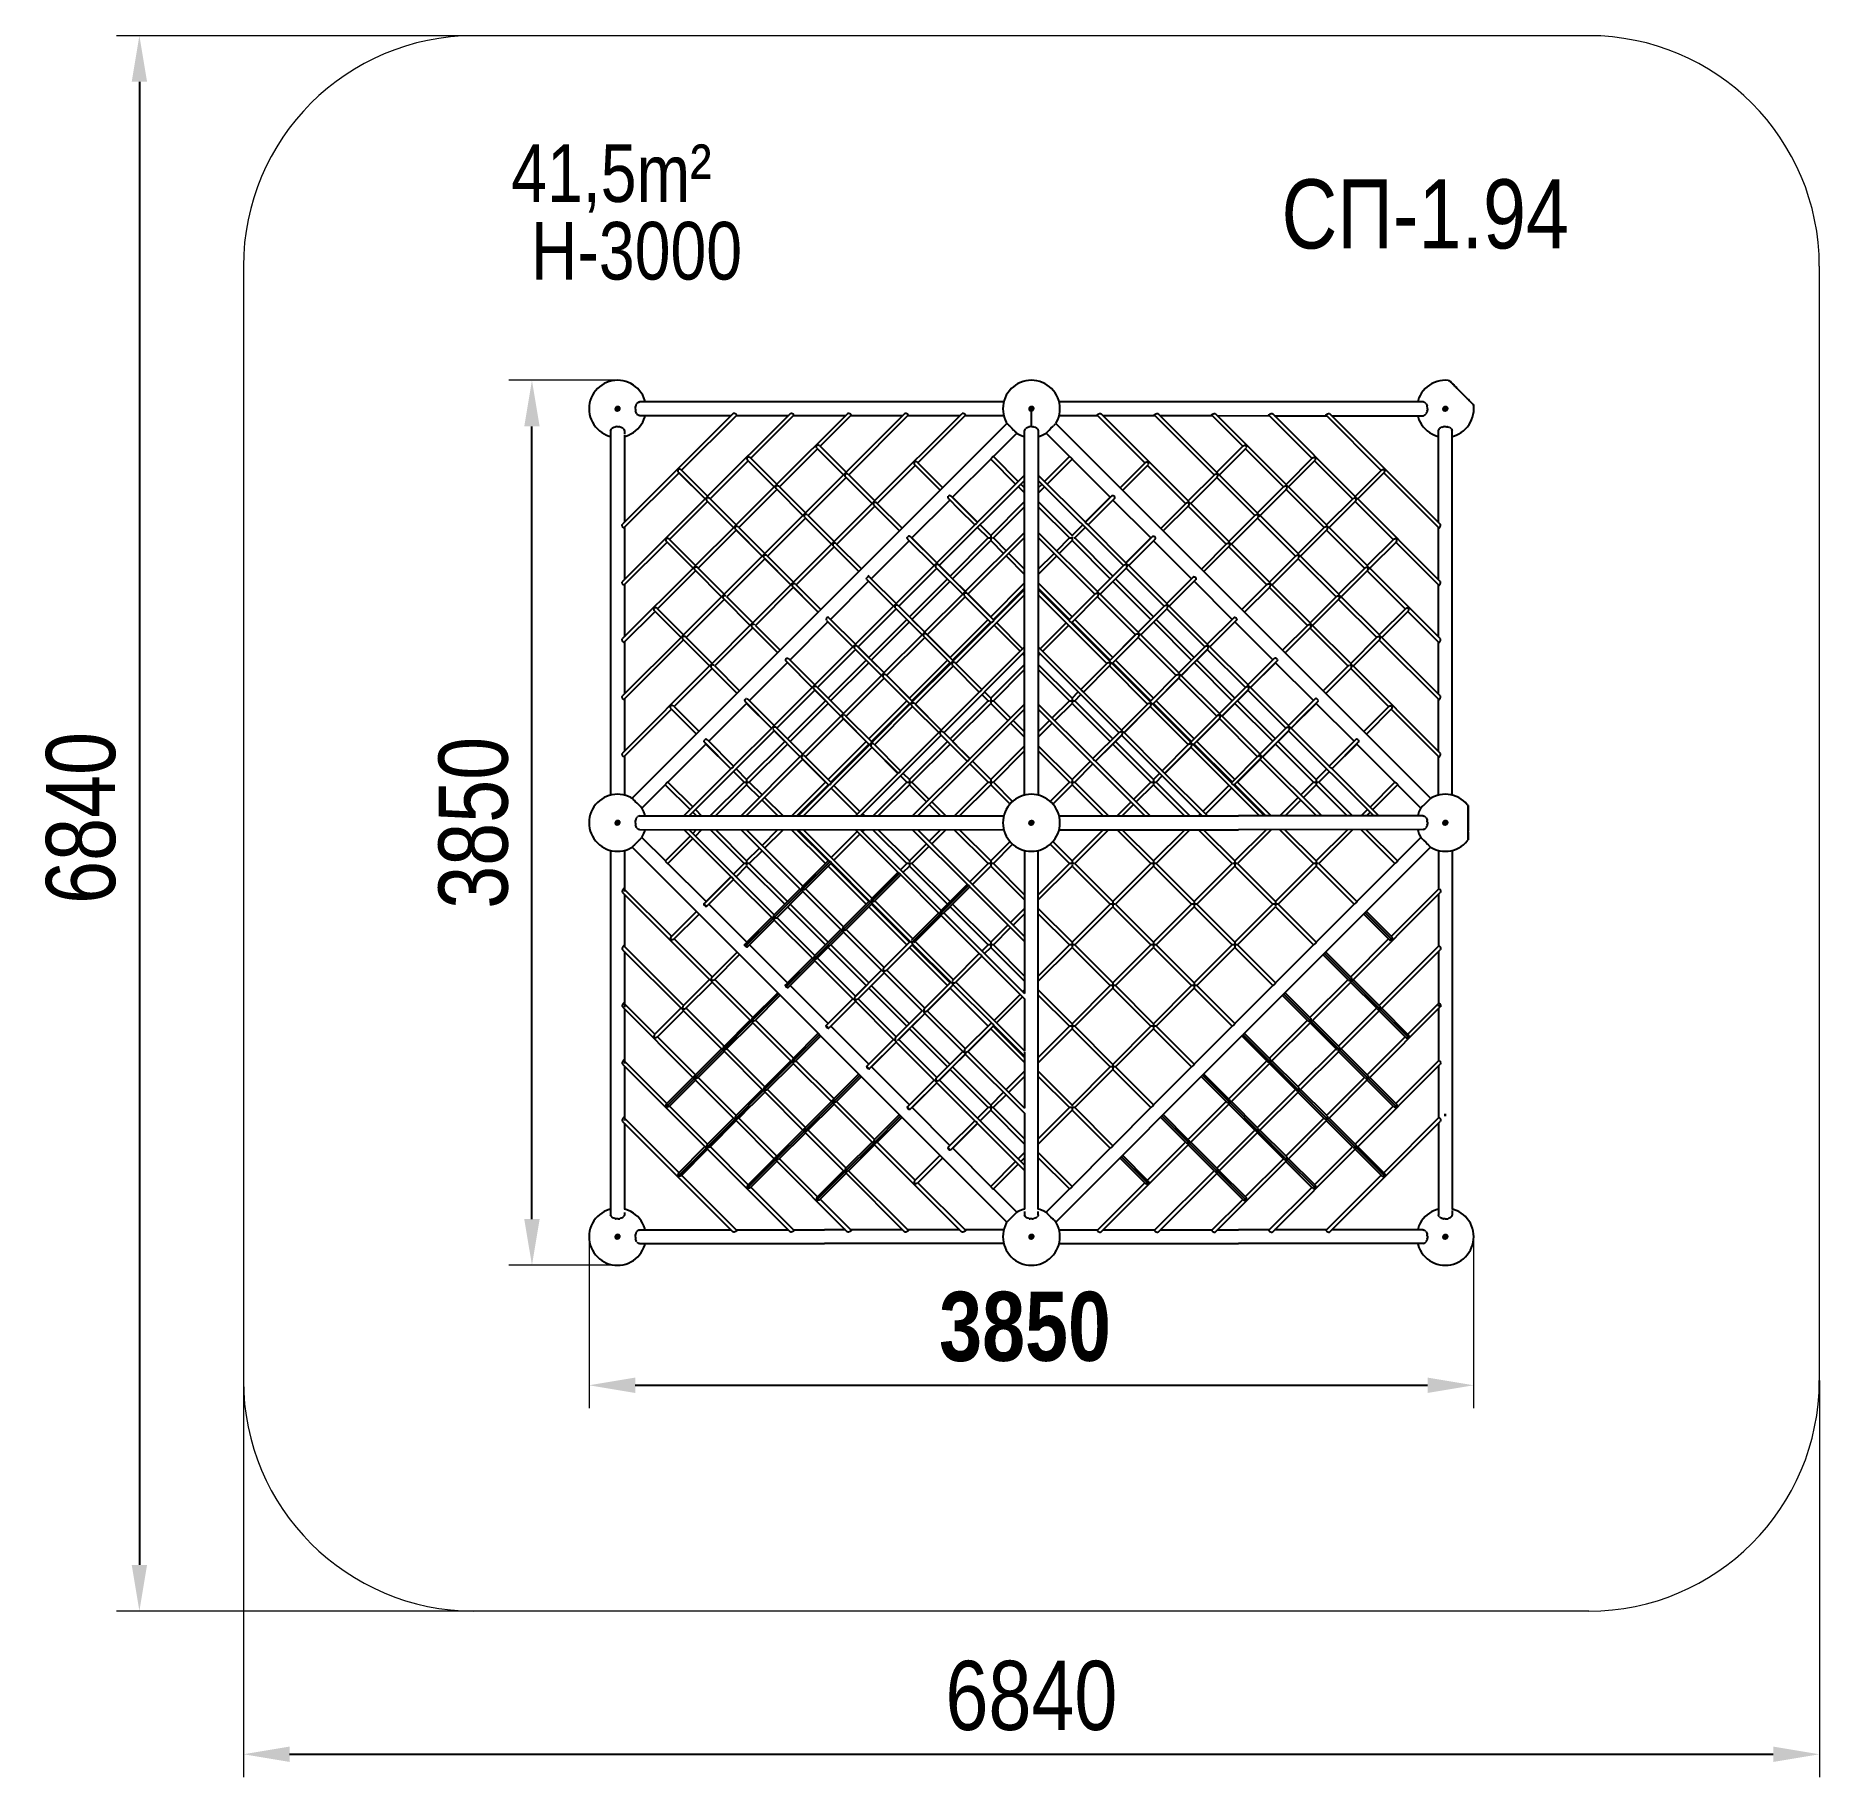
# Model space of a CAD drawing. Header units: millimetres. Extents: x -4086 to 3652, y -3941 to 3614.
import ezdxf

# ---------------------------------------------------------------- set-up
doc = ezdxf.new("R2010")
doc.units = ezdxf.units.MM
for name, color, linetype in [('DIKOM_АРТИКУЛ', 7, 'Continuous'), ('DIKOM_ЗОНА', 90, 'Continuous'), ('DIKOM_ОБЪЕКТ', 7, 'Continuous'), ('DIKOM_РАЗМЕР_ЗОНА', 7, 'Continuous'), ('DIKOM_РАЗМЕР_ОБЪЕКТА', 7, 'Continuous')]:
    doc.layers.add(name, color=color, linetype=linetype)
doc.styles.add('style1', font='arialbd.ttf', dxfattribs={"width": 0.8})
doc.dimstyles.new('1-50', dxfattribs={"dimtxt": 300, "dimasz": 200, "dimexe": 100, "dimexo": 0, "dimgap": 100, "dimtad": 1, "dimtxsty": 'style1', "dimcen": 200, "dimclrd": 7, "dimclre": 7, "dimclrt": 7, "dimadec": 1, "dimazin": 2, "dimtfac": 1, "dimtmove": 0, "dimatfit": 2, "dimfxl": 0, "dimlwd": 25, "dimlwe": 18, "dimarcsym": 0})

msp = doc.modelspace()

# ---------------------------------------------------------------- texts
at = {"layer": 'DIKOM_АРТИКУЛ', "insert": (1319.123, 2990.886), "char_height": 300, "width": 1373.12348, "attachment_point": 1, "style": 'style1'}
msp.add_mtext('{\\fArial|b0|i0|c204|p34;СП-1.94}', dxfattribs=at)
at = {"layer": 'DIKOM_РАЗМЕР_ОБЪЕКТА', "char_height": 250, "width": 1481.46375, "attachment_point": 1, "style": 'style1'}
for s, insert in [('{\\fArial|b0|i0|c204|p34;41,5m²}', (-2023.1, 3142.746)), ('{\\fArial|b0|i0|c204|p34;H-3000}', (-1937.612, 2806.155))]:
    msp.add_mtext(s, dxfattribs=dict(at, insert=insert))

# ---------------------------------------------------------------- blocks, each defined once
blk = doc.blocks.new('*D0')
at = {"layer": 'Defpoints', "color": 0, "transparency": 16777216}
for p in [(-1933, 2119.3), (-1561.7, 2119.3), (-1561.8, -1719.3)]:
    blk.add_point(p, dxfattribs=at)
at = {"layer": 'DIKOM_РАЗМЕР_ОБЪЕКТА', "color": 7, "lineweight": 18, "transparency": 16777216}
for p, q in [((-1561.7, 2119.3), (-2033, 2119.3)), ((-1561.8, -1719.3), (-2033, -1719.3))]:
    blk.add_line(p, q, dxfattribs=at)
at = {"layer": 'DIKOM_РАЗМЕР_ОБЪЕКТА', "color": 7, "lineweight": 25, "transparency": 16777216}
blk.add_line((-1933, -1519.3), (-1933, 1919.3), dxfattribs=at)
at = {"layer": 'DIKOM_РАЗМЕР_ОБЪЕКТА', "color": 7, "transparency": 16777216}
for points in [[(-1966.4, 1919.3), (-1899.7, 1919.3), (-1933, 2119.3)], [(-1966.4, -1519.3), (-1899.7, -1519.3), (-1933, -1719.3)]]:
    blk.add_solid(points, dxfattribs=at)
at = {"layer": 'DIKOM_РАЗМЕР_ОБЪЕКТА', "color": 7, "transparency": 16777216, "insert": (-2186.3, 199.7), "char_height": 300, "attachment_point": 5, "rotation": 90, "style": 'style1'}
blk.add_mtext('{\\fArial|b0|i0|c204|p34;3850}', dxfattribs=at)
blk = doc.blocks.new('*D1')
at = {"layer": 'Defpoints', "color": 0, "transparency": 16777216}
for p in [(-3184.7, -2219.2), (3652.5, -2219.2), (3652.5, -3840.5)]:
    blk.add_point(p, dxfattribs=at)
at = {"layer": 'DIKOM_РАЗМЕР_ЗОНА', "color": 7, "lineweight": 18, "transparency": 16777216}
for p, q in [((-3184.7, -2219.2), (-3184.7, -3940.5)), ((3652.5, -2219.2), (3652.5, -3940.5))]:
    blk.add_line(p, q, dxfattribs=at)
at = {"layer": 'DIKOM_РАЗМЕР_ЗОНА', "color": 7, "lineweight": 25, "transparency": 16777216}
blk.add_line((-2984.7, -3840.5), (3452.5, -3840.5), dxfattribs=at)
at = {"layer": 'DIKOM_РАЗМЕР_ЗОНА', "color": 7, "transparency": 16777216}
for points in [[(-2984.7, -3807.2), (-2984.7, -3873.8), (-3184.7, -3840.5)], [(3452.5, -3807.2), (3452.5, -3873.8), (3652.5, -3840.5)]]:
    blk.add_solid(points, dxfattribs=at)
at = {"layer": 'DIKOM_РАЗМЕР_ЗОНА', "color": 7, "transparency": 16777216, "insert": (233.9, -3587.3), "char_height": 300, "attachment_point": 5, "style": 'style1'}
blk.add_mtext('{\\fArial|b0|i0|c204|p34;6840}', dxfattribs=at)
blk = doc.blocks.new('*D2')
at = {"layer": 'Defpoints', "color": 0, "transparency": 16777216}
for p in [(-2184.7, 3613.9), (-3636.2, -3219.2), (-2184.7, -3219.2)]:
    blk.add_point(p, dxfattribs=at)
at = {"layer": 'DIKOM_РАЗМЕР_ЗОНА', "color": 7, "lineweight": 18, "transparency": 16777216}
for p, q in [((-2184.7, 3613.9), (-3736.2, 3613.9)), ((-2184.7, -3219.2), (-3736.2, -3219.2))]:
    blk.add_line(p, q, dxfattribs=at)
at = {"layer": 'DIKOM_РАЗМЕР_ЗОНА', "color": 7, "lineweight": 25, "transparency": 16777216}
blk.add_line((-3636.2, 3413.9), (-3636.2, -3019.2), dxfattribs=at)
at = {"layer": 'DIKOM_РАЗМЕР_ЗОНА', "color": 7, "transparency": 16777216}
for points in [[(-3669.5, 3413.9), (-3602.9, 3413.9), (-3636.2, 3613.9)], [(-3669.5, -3019.2), (-3602.9, -3019.2), (-3636.2, -3219.2)]]:
    blk.add_solid(points, dxfattribs=at)
at = {"layer": 'DIKOM_РАЗМЕР_ЗОНА', "color": 7, "transparency": 16777216, "insert": (-3889.4, 220.9), "char_height": 300, "attachment_point": 5, "rotation": 90, "style": 'style1'}
blk.add_mtext('{\\fArial|b0|i0|c204|p34;6840}', dxfattribs=at)
blk = doc.blocks.new('*D3')
at = {"layer": 'Defpoints', "color": 0, "transparency": 16777216}
for p in [(-1685.1, -1589.6), (2152.7, -1583.7), (2152.7, -2240)]:
    blk.add_point(p, dxfattribs=at)
at = {"layer": 'DIKOM_РАЗМЕР_ОБЪЕКТА', "color": 7, "lineweight": 18, "transparency": 16777216}
for p, q in [((-1685.1, -1589.6), (-1685.1, -2340)), ((2152.7, -1583.7), (2152.7, -2340))]:
    blk.add_line(p, q, dxfattribs=at)
at = {"layer": 'DIKOM_РАЗМЕР_ОБЪЕКТА', "color": 7, "lineweight": 25, "transparency": 16777216}
blk.add_line((-1485.1, -2240), (1952.7, -2240), dxfattribs=at)
at = {"layer": 'DIKOM_РАЗМЕР_ОБЪЕКТА', "color": 7, "transparency": 16777216}
for points in [[(-1485.1, -2206.7), (-1485.1, -2273.3), (-1685.1, -2240)], [(1952.7, -2206.7), (1952.7, -2273.3), (2152.7, -2240)]]:
    blk.add_solid(points, dxfattribs=at)
at = {"layer": 'DIKOM_РАЗМЕР_ОБЪЕКТА', "color": 7, "transparency": 16777216, "insert": (206.3, -1986.7), "char_height": 300, "attachment_point": 5, "style": 'style1'}
blk.add_mtext('3850', dxfattribs=at)

# ---------------------------------------------------------------- dimensions: what is measured, and where the dimension line sits
at = {"layer": 'DIKOM_РАЗМЕР_ЗОНА'}
dim = msp.add_linear_dim(base=(-3636.189, -3219.245), p1=(-2184.651, 3613.943), p2=(-2184.651, -3219.245), angle=90, text='{\\fArial|b0|i0|c204|p34;6840}', dimstyle='1-50', dxfattribs=at)
dim.commit()
dim.dimension.update_dxf_attribs({"geometry": '*D2', "text_midpoint": (-3636.189, 220.853), "dimtype": 160})
dim = msp.add_linear_dim(base=(3652.452, -3840.5), p1=(-3184.651, -2219.245), p2=(3652.452, -2219.245), text='{\\fArial|b0|i0|c204|p34;6840}', dimstyle='1-50', dxfattribs=at)
dim.commit()
dim.dimension.update_dxf_attribs({"geometry": '*D1', "text_midpoint": (233.9, -3840.5), "dimtype": 160})
at = {"layer": 'DIKOM_РАЗМЕР_ОБЪЕКТА'}
dim = msp.add_linear_dim(base=(-1933.028, 2119.344), p1=(-1561.769, -1719.325), p2=(-1561.685, 2119.344), angle=90, text='{\\fArial|b0|i0|c204|p34;3850}', dimstyle='1-50', dxfattribs=at)
dim.commit()
dim.dimension.update_dxf_attribs({"geometry": '*D0', "text_midpoint": (-1933.028, 199.712), "dimtype": 160})
dim = msp.add_linear_dim(base=(2152.673, -2240), p1=(-1685.103, -1589.628), p2=(2152.673, -1583.653), text='3850', dimstyle='1-50', dxfattribs=at)
dim.commit()
dim.dimension.update_dxf_attribs({"geometry": '*D3', "text_midpoint": (206.311, -2240), "dimtype": 160})

# ---------------------------------------------------------------- linework, layer by layer
at = {"layer": 'DIKOM_ЗОНА', "color": 3, "lineweight": 15}
for p, q in [((2652.452, 3613.943), (-2184.651, 3613.943)), ((-3184.651, 2613.943), (-3184.651, -2219.245)), ((3652.452, 2613.943), (3652.452, -2219.245)), ((2652.452, -3219.245), (-2184.651, -3219.245))]:
    msp.add_line(p, q, dxfattribs=at)
for centre, start, end in [((-2184.651, 2613.943), 90, 180), ((2652.452, 2613.943), 0, 90), ((-2184.651, -2219.245), 180, 270), ((2652.452, -2219.245), 270, 0)]:
    msp.add_arc(centre, 1000, start, end, dxfattribs=at)
at = {"layer": 'DIKOM_ОБЪЕКТ', "color": 7, "linetype": 'Continuous'}
for p, q in [((-1640.119, 2091.282), (-1649.109, 2083.134)), ((-1630.373, 2098.509), (-1640.119, 2091.282)), ((-1619.966, 2104.747), (-1630.373, 2098.509)), ((-1608.998, 2109.934), (-1619.966, 2104.747)), ((-1597.574, 2114.022), (-1608.998, 2109.934)), ((-1585.805, 2116.969), (-1597.574, 2114.022)), ((-1573.803, 2118.749), (-1585.805, 2116.969)), ((-1561.685, 2119.344), (-1573.803, 2118.749)), ((-1549.567, 2118.748), (-1561.685, 2119.344)), ((-1537.565, 2116.968), (-1549.567, 2118.748)), ((-1525.796, 2114.02), (-1537.565, 2116.968)), ((-1514.372, 2109.932), (-1525.796, 2114.02)), ((-1503.404, 2104.744), (-1514.372, 2109.932)), ((-1492.997, 2098.506), (-1503.404, 2104.744)), ((-1483.252, 2091.279), (-1492.997, 2098.506)), ((-1474.262, 2083.131), (-1483.252, 2091.279)), ((155.551, 2091.243), (146.56, 2083.095)), ((165.295, 2098.47), (155.551, 2091.243)), ((175.702, 2104.707), (165.295, 2098.47)), ((186.671, 2109.894), (175.702, 2104.707)), ((198.095, 2113.982), (186.671, 2109.894)), ((209.864, 2116.93), (198.095, 2113.982)), ((221.865, 2118.709), (209.864, 2116.93)), ((233.984, 2119.304), (221.865, 2118.709)), ((246.102, 2118.709), (233.984, 2119.304)), ((258.104, 2116.928), (246.102, 2118.709)), ((269.873, 2113.98), (258.104, 2116.928)), ((281.297, 2109.892), (269.873, 2113.98)), ((292.265, 2104.705), (281.297, 2109.892)), ((302.671, 2098.467), (292.265, 2104.705)), ((312.417, 2091.239), (302.671, 2098.467)), ((321.406, 2083.091), (312.417, 2091.239)), ((1951.281, 2091.204), (1942.29, 2083.056)), ((1961.026, 2098.431), (1951.281, 2091.204)), ((1971.433, 2104.668), (1961.026, 2098.431)), ((1982.402, 2109.855), (1971.433, 2104.668)), ((1993.826, 2113.943), (1982.402, 2109.855)), ((2005.594, 2116.89), (1993.826, 2113.943)), ((2017.596, 2118.67), (2005.594, 2116.89)), ((2029.714, 2119.266), (2017.596, 2118.67)), ((2041.833, 2118.67), (2029.714, 2119.266)), ((2041.833, 2118.67), (2046.871, 2118.069)), ((2047.048, 2117.891), (2046.871, 2118.069)), ((2046.871, 2118.069), (2047.049, 2117.891)), ((2047.581, 2117.359), (2047.048, 2117.891)), ((2047.049, 2117.891), (2047.581, 2117.359)), ((2048.462, 2116.477), (2047.581, 2117.359)), ((2047.581, 2117.359), (2048.463, 2116.477)), ((2049.691, 2115.248), (2048.462, 2116.477)), ((2048.463, 2116.477), (2049.692, 2115.248)), ((2051.256, 2113.683), (2049.691, 2115.248)), ((2049.692, 2115.248), (2051.258, 2113.683)), ((2053.146, 2111.793), (2051.256, 2113.683)), ((2051.258, 2113.683), (2053.147, 2111.793)), ((2055.347, 2109.592), (2053.146, 2111.793)), ((2053.147, 2111.793), (2055.349, 2109.592)), ((2057.851, 2107.087), (2055.347, 2109.592)), ((2055.349, 2109.592), (2057.853, 2107.087)), ((2060.397, 2104.54), (2057.851, 2107.087)), ((2057.853, 2107.087), (2060.4, 2104.54)), ((2063.164, 2101.774), (2060.397, 2104.54)), ((2060.4, 2104.54), (2063.166, 2101.774)), ((2066.136, 2098.801), (2063.164, 2101.774)), ((2063.166, 2101.774), (2066.139, 2098.801)), ((2069.303, 2095.634), (2066.136, 2098.801)), ((2066.139, 2098.801), (2069.306, 2095.634)), ((2072.685, 2092.253), (2069.303, 2095.634)), ((2069.306, 2095.634), (2072.687, 2092.253)), ((2076.217, 2088.721), (2072.685, 2092.253)), ((2072.687, 2092.253), (2076.22, 2088.721)), ((-1682.947, 2019.832), (-1684.727, 2007.83)), ((-1679.998, 2031.601), (-1682.947, 2019.832)), ((-1675.91, 2043.025), (-1679.998, 2031.601)), ((-1670.723, 2053.993), (-1675.91, 2043.025)), ((-1664.485, 2064.399), (-1670.723, 2053.993)), ((-1657.257, 2074.144), (-1664.485, 2064.399)), ((-1649.109, 2083.134), (-1657.257, 2074.144)), ((-1481.193, 2011.874), (-1479.205, 2016.858)), ((-1479.205, 2016.858), (-1477.906, 2018.264)), ((-1477.903, 2018.268), (-1477.438, 2018.718)), ((-1476.332, 2019.95), (-1477.438, 2018.718)), ((-1475.82, 2020.52), (-1476.332, 2019.95)), ((-1475.81, 2020.532), (-1473.049, 2023.519)), ((-1466.115, 2074.141), (-1474.262, 2083.131)), ((-1473.049, 2023.519), (-1471.452, 2024.021)), ((-1471.354, 2024.049), (-1470.532, 2024.287)), ((-1469.214, 2024.724), (-1470.532, 2024.287)), ((-1469.22, 2024.722), (-1466.364, 2025.619)), ((114.173, 2025.584), (-1466.364, 2025.619)), ((-1458.888, 2064.394), (-1466.115, 2074.141)), ((-1452.65, 2053.988), (-1458.888, 2064.394)), ((-1447.463, 2043.019), (-1452.65, 2053.988)), ((-1443.376, 2031.596), (-1447.463, 2043.019)), ((-1441.878, 2025.618), (-1443.376, 2031.596)), ((112.722, 2019.792), (110.942, 2007.791)), ((115.67, 2031.561), (112.722, 2019.792)), ((119.759, 2042.985), (115.67, 2031.561)), ((124.946, 2053.953), (119.759, 2042.985)), ((131.184, 2064.36), (124.946, 2053.953)), ((138.412, 2074.105), (131.184, 2064.36)), ((146.56, 2083.095), (138.412, 2074.105)), ((329.554, 2074.101), (321.406, 2083.091)), ((336.782, 2064.355), (329.554, 2074.101)), ((343.019, 2053.948), (336.782, 2064.355)), ((348.207, 2042.981), (343.019, 2053.948)), ((352.294, 2031.557), (348.207, 2042.981)), ((355.242, 2019.787), (352.294, 2031.557)), ((1934.386, 2025.545), (353.791, 2025.579)), ((357.021, 2007.785), (355.242, 2019.787)), ((1911.401, 2031.522), (1909.903, 2025.545)), ((1915.489, 2042.946), (1911.401, 2031.522)), ((1920.676, 2053.914), (1915.489, 2042.946)), ((1926.915, 2064.321), (1920.676, 2053.914)), ((1934.142, 2074.066), (1926.915, 2064.321)), ((1942.29, 2083.056), (1934.142, 2074.066)), ((1934.386, 2025.545), (1937.244, 2024.646)), ((1937.94, 2024.416), (1937.247, 2024.645)), ((1937.94, 2024.416), (1938.555, 2024.212)), ((1939.483, 2023.943), (1938.555, 2024.212)), ((1939.476, 2023.946), (1941.071, 2023.444)), ((1941.071, 2023.444), (1943.828, 2020.46)), ((1945.458, 2018.643), (1943.838, 2020.45)), ((1945.926, 2018.19), (1945.458, 2018.643)), ((1945.927, 2018.189), (1947.226, 2016.783)), ((1947.226, 2016.783), (1949.214, 2011.799)), ((2079.885, 2085.052), (2076.217, 2088.721)), ((2076.22, 2088.721), (2079.888, 2085.052)), ((2083.672, 2081.264), (2079.885, 2085.052)), ((2079.888, 2085.052), (2083.675, 2081.264)), ((2087.553, 2077.383), (2083.672, 2081.264)), ((2083.675, 2081.264), (2087.556, 2077.383)), ((2091.498, 2073.438), (2087.553, 2077.383)), ((2087.556, 2077.383), (2091.501, 2073.438)), ((2095.489, 2069.447), (2091.498, 2073.438)), ((2091.501, 2073.438), (2095.493, 2069.447)), ((2099.51, 2065.426), (2095.489, 2069.447)), ((2095.493, 2069.447), (2099.513, 2065.426)), ((2103.53, 2061.406), (2099.51, 2065.426)), ((2099.513, 2065.426), (2103.533, 2061.406)), ((2107.521, 2057.414), (2103.53, 2061.406)), ((2103.533, 2061.406), (2107.524, 2057.414)), ((2111.465, 2053.47), (2107.521, 2057.414)), ((2107.524, 2057.414), (2111.469, 2053.47)), ((2115.347, 2049.589), (2111.465, 2053.47)), ((2111.469, 2053.47), (2115.35, 2049.589)), ((2119.134, 2045.8), (2115.347, 2049.589)), ((2115.35, 2049.589), (2119.137, 2045.8)), ((2122.802, 2042.133), (2119.134, 2045.8)), ((2119.137, 2045.8), (2122.805, 2042.133)), ((2126.335, 2038.601), (2122.802, 2042.133)), ((2122.805, 2042.133), (2126.338, 2038.601)), ((2129.715, 2035.219), (2126.335, 2038.601)), ((2129.718, 2035.219), (2126.338, 2038.601)), ((2132.883, 2032.052), (2129.715, 2035.219)), ((2129.718, 2035.219), (2132.885, 2032.052)), ((2135.856, 2029.079), (2132.883, 2032.052)), ((2132.885, 2032.052), (2135.858, 2029.079)), ((2138.622, 2026.313), (2135.856, 2029.079)), ((2135.858, 2029.079), (2138.624, 2026.313)), ((2141.169, 2023.766), (2138.622, 2026.313)), ((2138.624, 2026.313), (2141.171, 2023.766)), ((2143.673, 2021.261), (2141.169, 2023.766)), ((2141.171, 2023.766), (2143.675, 2021.261)), ((2145.875, 2019.06), (2143.673, 2021.261)), ((2143.675, 2021.261), (2145.877, 2019.06)), ((2147.764, 2017.171), (2145.875, 2019.06)), ((2145.877, 2019.06), (2147.765, 2017.171)), ((2149.33, 2015.605), (2147.764, 2017.171)), ((2147.765, 2017.171), (2149.33, 2015.605)), ((2149.33, 2015.605), (2150.56, 2014.376)), ((2150.558, 2014.376), (2149.33, 2015.605)), ((2151.441, 2013.494), (2150.558, 2014.376)), ((2150.56, 2014.376), (2151.442, 2013.494)), ((2151.973, 2012.962), (2151.441, 2013.494)), ((2151.442, 2013.494), (2151.973, 2012.962)), ((2151.973, 2012.962), (2152.151, 2012.784)), ((2152.151, 2012.784), (2151.973, 2012.962)), ((2152.752, 2007.746), (2152.151, 2012.784)), ((-1684.727, 2007.83), (-1685.323, 1995.712)), ((-1685.323, 1995.712), (-1684.728, 1983.594)), ((-1684.728, 1983.594), (-1682.948, 1971.591)), ((-1682.948, 1971.591), (-1680, 1959.823)), ((-1680, 1959.823), (-1675.913, 1948.399)), ((-1675.913, 1948.399), (-1670.725, 1937.431)), ((-1670.725, 1937.431), (-1664.488, 1927.024)), ((-1573.809, 1995.71), (-1561.69, 1995.71)), ((-1573.809, 1995.71), (-1561.69, 1995.71)), ((-1561.69, 1995.71), (-1573.803, 1995.71)), ((-1561.69, 1995.71), (-1573.803, 1995.71)), ((-1573.75, 1996.897), (-1561.69, 1995.71)), ((-1573.75, 1996.897), (-1561.69, 1995.71)), ((-1573.75, 1994.522), (-1561.69, 1995.71)), ((-1573.75, 1994.522), (-1561.69, 1995.71)), ((-1573.576, 1998.074), (-1561.69, 1995.71)), ((-1573.576, 1998.074), (-1561.69, 1995.71)), ((-1573.576, 1993.345), (-1561.69, 1995.71)), ((-1573.576, 1993.345), (-1561.69, 1995.71)), ((-1573.287, 1999.227), (-1561.69, 1995.71)), ((-1573.287, 1999.227), (-1561.69, 1995.71)), ((-1573.287, 1992.191), (-1561.69, 1995.71)), ((-1573.287, 1992.191), (-1561.69, 1995.71)), ((-1572.887, 1991.072), (-1561.69, 1995.71)), ((-1572.887, 1991.072), (-1561.69, 1995.71)), ((-1572.886, 2000.347), (-1561.69, 1995.71)), ((-1572.886, 2000.347), (-1561.69, 1995.71)), ((-1572.378, 2001.422), (-1561.69, 1995.71)), ((-1572.378, 2001.422), (-1561.69, 1995.71)), ((-1572.378, 1989.997), (-1561.69, 1995.71)), ((-1572.378, 1989.997), (-1561.69, 1995.71)), ((-1571.766, 2002.442), (-1561.69, 1995.71)), ((-1571.766, 2002.442), (-1561.69, 1995.71)), ((-1571.766, 1988.976), (-1561.69, 1995.71)), ((-1571.766, 1988.976), (-1561.69, 1995.71)), ((-1571.058, 2003.397), (-1561.69, 1995.71)), ((-1571.058, 2003.397), (-1561.69, 1995.71)), ((-1571.058, 1988.021), (-1561.69, 1995.71)), ((-1571.058, 1988.021), (-1561.69, 1995.71)), ((-1570.259, 2004.278), (-1561.69, 1995.71)), ((-1570.259, 2004.278), (-1561.69, 1995.71)), ((-1570.259, 1987.14), (-1561.69, 1995.71)), ((-1570.259, 1987.14), (-1561.69, 1995.71)), ((-1569.378, 2005.077), (-1561.69, 1995.71)), ((-1569.378, 2005.077), (-1561.69, 1995.71)), ((-1569.378, 1986.342), (-1561.69, 1995.71)), ((-1569.378, 1986.342), (-1561.69, 1995.71)), ((-1568.423, 2005.785), (-1561.69, 1995.71)), ((-1568.423, 2005.785), (-1561.69, 1995.71)), ((-1568.423, 1985.633), (-1561.69, 1995.71)), ((-1568.423, 1985.633), (-1561.69, 1995.71)), ((-1567.403, 2006.397), (-1561.69, 1995.71)), ((-1567.403, 2006.397), (-1561.69, 1995.71)), ((-1567.403, 1985.022), (-1561.69, 1995.71)), ((-1567.403, 1985.022), (-1561.69, 1995.71)), ((-1566.328, 2006.905), (-1561.69, 1995.71)), ((-1566.328, 2006.905), (-1561.69, 1995.71)), ((-1566.328, 1984.514), (-1561.69, 1995.71)), ((-1566.328, 1984.514), (-1561.69, 1995.71)), ((-1565.208, 2007.305), (-1561.69, 1995.71)), ((-1565.208, 2007.305), (-1561.69, 1995.71)), ((-1565.208, 1984.113), (-1561.69, 1995.71)), ((-1565.208, 1984.113), (-1561.69, 1995.71)), ((-1564.055, 1983.824), (-1561.69, 1995.71)), ((-1564.055, 1983.824), (-1561.69, 1995.71)), ((-1564.054, 2007.594), (-1561.69, 1995.71)), ((-1564.054, 2007.594), (-1561.69, 1995.71)), ((-1562.879, 1983.649), (-1561.69, 1995.71)), ((-1562.879, 1983.649), (-1561.69, 1995.71)), ((-1562.878, 2007.769), (-1561.69, 1995.71)), ((-1562.878, 2007.769), (-1561.69, 1995.71)), ((-1561.691, 1983.591), (-1561.69, 1995.71)), ((-1561.691, 1983.591), (-1561.69, 1995.71)), ((-1561.69, 2007.827), (-1561.69, 1995.71)), ((-1561.69, 2007.827), (-1561.69, 1995.71)), ((-1560.502, 2007.769), (-1561.69, 1995.71)), ((-1560.502, 2007.769), (-1561.69, 1995.71)), ((-1559.326, 2007.594), (-1561.69, 1995.71)), ((-1559.326, 2007.594), (-1561.69, 1995.71)), ((-1558.172, 2007.305), (-1561.69, 1995.71)), ((-1558.172, 2007.305), (-1561.69, 1995.71)), ((-1557.053, 2006.905), (-1561.69, 1995.71)), ((-1557.053, 2006.905), (-1561.69, 1995.71)), ((-1555.977, 2006.397), (-1561.69, 1995.71)), ((-1555.977, 2006.397), (-1561.69, 1995.71)), ((-1554.958, 2005.785), (-1561.69, 1995.71)), ((-1554.958, 2005.785), (-1561.69, 1995.71)), ((-1554.002, 2005.077), (-1561.69, 1995.71)), ((-1554.002, 2005.077), (-1561.69, 1995.71)), ((-1553.121, 2004.278), (-1561.69, 1995.71)), ((-1553.121, 2004.278), (-1561.69, 1995.71)), ((-1552.322, 2003.397), (-1561.69, 1995.71)), ((-1552.322, 2003.397), (-1561.69, 1995.71)), ((-1551.614, 2002.442), (-1561.69, 1995.71)), ((-1551.614, 2002.442), (-1561.69, 1995.71)), ((-1551.003, 2001.422), (-1561.69, 1995.71)), ((-1551.003, 2001.422), (-1561.69, 1995.71)), ((-1550.494, 2000.346), (-1561.69, 1995.71)), ((-1550.494, 2000.346), (-1561.69, 1995.71)), ((-1550.093, 1999.227), (-1561.69, 1995.71)), ((-1550.093, 1999.227), (-1561.69, 1995.71)), ((-1549.805, 1998.073), (-1561.69, 1995.71)), ((-1549.805, 1998.073), (-1561.69, 1995.71)), ((-1549.631, 1996.896), (-1561.69, 1995.71)), ((-1549.631, 1996.896), (-1561.69, 1995.71)), ((-1560.503, 1983.649), (-1561.69, 1995.71)), ((-1560.503, 1983.649), (-1561.69, 1995.71)), ((-1559.327, 1983.824), (-1561.69, 1995.71)), ((-1559.327, 1983.824), (-1561.69, 1995.71)), ((-1558.173, 1984.113), (-1561.69, 1995.71)), ((-1558.173, 1984.113), (-1561.69, 1995.71)), ((-1557.053, 1984.513), (-1561.69, 1995.71)), ((-1557.053, 1984.513), (-1561.69, 1995.71)), ((-1555.978, 1985.022), (-1561.69, 1995.71)), ((-1555.978, 1985.022), (-1561.69, 1995.71)), ((-1554.958, 1985.633), (-1561.69, 1995.71)), ((-1554.958, 1985.633), (-1561.69, 1995.71)), ((-1554.003, 1986.342), (-1561.69, 1995.71)), ((-1554.003, 1986.342), (-1561.69, 1995.71)), ((-1553.121, 1987.14), (-1561.69, 1995.71)), ((-1553.121, 1987.14), (-1561.69, 1995.71)), ((-1552.322, 1988.021), (-1561.69, 1995.71)), ((-1552.322, 1988.021), (-1561.69, 1995.71)), ((-1551.614, 1988.976), (-1561.69, 1995.71)), ((-1551.614, 1988.976), (-1561.69, 1995.71)), ((-1551.003, 1989.996), (-1561.69, 1995.71)), ((-1551.003, 1989.996), (-1561.69, 1995.71)), ((-1550.495, 1991.072), (-1561.69, 1995.71)), ((-1550.495, 1991.072), (-1561.69, 1995.71)), ((-1550.094, 1992.191), (-1561.69, 1995.71)), ((-1550.094, 1992.191), (-1561.69, 1995.71)), ((-1549.805, 1993.344), (-1561.69, 1995.71)), ((-1549.805, 1993.344), (-1561.69, 1995.71)), ((-1549.631, 1994.521), (-1561.69, 1995.71)), ((-1549.631, 1994.521), (-1561.69, 1995.71)), ((-1549.572, 1995.709), (-1561.69, 1995.71)), ((-1549.572, 1995.709), (-1561.69, 1995.71)), ((-1060.992, 1973.861), (-1539.87, 1495.003)), ((-1484.525, 1995.708), (-1484.182, 1998.664)), ((-1484.525, 1995.708), (-1484.182, 1992.75)), ((-1484.182, 1992.749), (-1483.61, 1988.516)), ((-1484.181, 1998.674), (-1483.61, 2002.899)), ((-1483.559, 2003.333), (-1483.61, 2002.899)), ((-1483.61, 1988.514), (-1483.551, 1988.012)), ((-1483.447, 2005.011), (-1483.551, 2003.403)), ((-1483.544, 1987.91), (-1483.447, 1986.402)), ((-1483.447, 2005.017), (-1483.25, 2006.717)), ((-1483.447, 1986.401), (-1483.25, 1984.697)), ((-1483.25, 2006.717), (-1481.368, 2011.436)), ((-1481.369, 1979.979), (-1483.25, 1984.697)), ((-1481.367, 1979.975), (-1481.256, 1979.708)), ((-1481.255, 2011.707), (-1481.363, 2011.448)), ((-1479.207, 1974.557), (-1481.194, 1979.541)), ((-1479.207, 1974.557), (-1477.906, 1973.149)), ((-1477.905, 1973.148), (-1477.439, 1972.696)), ((-1477.439, 1972.696), (-1475.812, 1970.884)), ((-1475.812, 1970.884), (-1473.05, 1967.895)), ((-1471.454, 1967.394), (-1473.05, 1967.895)), ((-1471.465, 1967.397), (-1470.534, 1967.127)), ((-1469.918, 1966.923), (-1470.533, 1967.127)), ((-1469.918, 1966.923), (-1469.222, 1966.692)), ((-1466.365, 1965.795), (-1469.219, 1966.692)), ((-1466.365, 1965.795), (-1069.067, 1965.786)), ((-1458.89, 1927.019), (-1452.652, 1937.426)), ((-1452.652, 1937.426), (-1447.465, 1948.393)), ((-1447.465, 1948.393), (-1443.377, 1959.817)), ((-1443.377, 1959.817), (-1441.88, 1965.795)), ((-1044.573, 1967.72), (-1283.526, 1728.776)), ((-1044.573, 1967.72), (-1283.526, 1728.776)), ((-812.835, 1973.855), (-1170.733, 1615.974)), ((-1060.485, 1974.248), (-1060.992, 1973.861)), ((-1059.86, 1974.547), (-1060.458, 1974.269)), ((-1058.755, 1975.011), (-1059.723, 1974.628)), ((-1057.67, 1975.263), (-1058.705, 1975.029)), ((-1056.538, 1975.352), (-1057.619, 1975.274)), ((-1055.386, 1975.275), (-1056.486, 1975.355)), ((-1054.238, 1975.035), (-1055.334, 1975.271)), ((-1053.122, 1974.638), (-1054.188, 1975.024)), ((-1051.875, 1974.276), (-1052.934, 1974.547)), ((-1050.615, 1973.87), (-1051.82, 1974.262)), ((-1049.406, 1973.392), (-1050.562, 1973.853)), ((-1048.277, 1972.853), (-1049.357, 1973.372)), ((-1047.252, 1972.264), (-1048.232, 1972.83)), ((-1046.353, 1971.639), (-1047.211, 1972.24)), ((-1046.506, 1965.786), (-820.909, 1965.781)), ((-1045.602, 1970.992), (-1046.318, 1971.614)), ((-1045.015, 1970.337), (-1045.573, 1970.967)), ((-1044.604, 1969.69), (-1044.992, 1970.312)), ((-1044.379, 1969.064), (-1044.588, 1969.664)), ((-1044.503, 1967.931), (-1044.344, 1968.449)), ((-1044.345, 1968.473), (-1044.37, 1969.038)), ((-796.415, 1967.715), (-983.193, 1780.946)), ((-796.415, 1967.715), (-983.193, 1780.946)), ((-564.678, 1973.85), (-870.399, 1668.143)), ((-812.32, 1974.249), (-812.835, 1973.855)), ((-811.703, 1974.542), (-812.301, 1974.263)), ((-810.582, 1975.011), (-811.567, 1974.623)), ((-809.496, 1975.26), (-810.549, 1975.025)), ((-808.365, 1975.347), (-809.462, 1975.269)), ((-807.213, 1975.268), (-808.329, 1975.35)), ((-806.066, 1975.026), (-807.177, 1975.266)), ((-804.95, 1974.627), (-806.031, 1975.019)), ((-803.701, 1974.266), (-804.778, 1974.542)), ((-802.441, 1973.859), (-803.663, 1974.257)), ((-801.234, 1973.381), (-802.405, 1973.847)), ((-800.105, 1972.84), (-801.2, 1973.367)), ((-799.082, 1972.251), (-800.074, 1972.825)), ((-798.185, 1971.626), (-799.054, 1972.235)), ((-798.349, 1965.781), (-572.753, 1965.776)), ((-797.436, 1970.979), (-798.161, 1971.61)), ((-797.18, 1970.696), (-797.416, 1970.961)), ((-796.851, 1970.324), (-797.18, 1970.696)), ((-796.442, 1969.676), (-796.835, 1970.306)), ((-796.219, 1969.05), (-796.431, 1969.659)), ((-796.348, 1967.918), (-796.187, 1968.443)), ((-796.188, 1968.459), (-796.214, 1969.033)), ((-548.259, 1967.709), (-682.858, 1833.115)), ((-548.259, 1967.709), (-682.858, 1833.115)), ((-316.521, 1973.844), (-571.859, 1718.517)), ((-564.158, 1974.247), (-564.678, 1973.85)), ((-563.546, 1974.536), (-564.144, 1974.258)), ((-562.417, 1975.009), (-563.409, 1974.617)), ((-561.331, 1975.257), (-562.392, 1975.019)), ((-560.199, 1975.343), (-561.305, 1975.263)), ((-559.047, 1975.262), (-560.173, 1975.344)), ((-557.9, 1975.019), (-559.02, 1975.26)), ((-300.101, 1967.704), (-558.784, 1709.031)), ((-300.101, 1967.704), (-558.784, 1709.031)), ((-556.784, 1974.618), (-557.874, 1975.014)), ((-555.535, 1974.258), (-556.62, 1974.536)), ((-554.276, 1973.851), (-555.506, 1974.251)), ((-553.069, 1973.372), (-554.248, 1973.842)), ((-551.941, 1972.831), (-553.043, 1973.361)), ((-550.918, 1972.242), (-551.917, 1972.82)), ((-550.17, 1971.72), (-550.897, 1972.229)), ((-550.192, 1965.775), (-324.596, 1965.77)), ((-549.274, 1970.969), (-550.004, 1971.603)), ((-548.689, 1970.314), (-549.258, 1970.955)), ((-548.282, 1969.667), (-548.677, 1970.301)), ((-548.061, 1969.041), (-548.273, 1969.653)), ((-548.192, 1967.909), (-548.03, 1968.438)), ((-548.03, 1968.45), (-548.057, 1969.027)), ((-68.364, 1973.838), (-447.785, 1594.434)), ((-315.999, 1974.243), (-316.521, 1973.844)), ((-315.389, 1974.531), (-315.987, 1974.252)), ((-314.255, 1975.005), (-315.253, 1974.612)), ((-313.169, 1975.253), (-314.235, 1975.014)), ((-312.037, 1975.337), (-313.148, 1975.258)), ((-310.885, 1975.257), (-312.015, 1975.338)), ((-309.738, 1975.013), (-310.863, 1975.254)), ((-308.623, 1974.611), (-309.717, 1975.008)), ((-307.372, 1974.252), (-308.462, 1974.531)), ((-306.113, 1973.844), (-307.35, 1974.246)), ((-304.907, 1973.364), (-306.091, 1973.837)), ((-303.78, 1972.824), (-304.886, 1973.356)), ((-302.756, 1972.233), (-303.634, 1972.741)), ((-301.862, 1971.608), (-302.74, 1972.224)), ((-302.035, 1965.77), (-76.439, 1965.765)), ((-301.114, 1970.961), (-301.847, 1971.598)), ((-300.53, 1970.306), (-301.102, 1970.95)), ((-300.124, 1969.659), (-300.52, 1970.295)), ((-299.903, 1969.032), (-300.117, 1969.647)), ((-300.036, 1967.902), (-299.873, 1968.432)), ((-299.874, 1968.443), (-299.899, 1969.022)), ((-51.945, 1967.697), (-258.45, 1761.201)), ((-51.945, 1967.697), (-258.45, 1761.201)), ((-67.84, 1974.24), (-68.364, 1973.839)), ((-67.232, 1974.525), (-67.83, 1974.247)), ((-66.095, 1975.001), (-67.096, 1974.606)), ((-65.009, 1975.248), (-66.077, 1975.008)), ((-63.877, 1975.332), (-64.991, 1975.253)), ((-62.725, 1975.251), (-63.858, 1975.334)), ((-61.578, 1975.006), (-62.706, 1975.25)), ((-60.463, 1974.604), (-61.56, 1975.002)), ((-59.212, 1974.245), (-60.305, 1974.525)), ((-57.953, 1973.837), (-59.192, 1974.24)), ((-56.747, 1973.358), (-57.756, 1973.76)), ((-55.619, 1972.817), (-56.73, 1973.351)), ((-54.597, 1972.227), (-55.604, 1972.809)), ((-53.703, 1971.601), (-54.583, 1972.218)), ((-53.878, 1965.764), (114.172, 1965.76)), ((-52.955, 1970.954), (-53.69, 1971.592)), ((-52.371, 1970.298), (-52.944, 1970.945)), ((-51.966, 1969.651), (-52.364, 1970.289)), ((-51.745, 1969.025), (-51.959, 1969.642)), ((-51.879, 1967.894), (-51.716, 1968.426)), ((-51.716, 1968.435), (-51.742, 1969.017)), ((110.942, 2007.791), (110.346, 1995.672)), ((110.346, 1995.672), (110.942, 1983.554)), ((110.942, 1983.554), (112.722, 1971.552)), ((112.722, 1971.552), (115.669, 1959.783)), ((115.669, 1959.783), (119.757, 1948.36)), ((119.757, 1948.36), (124.944, 1937.391)), ((124.944, 1937.391), (128.437, 1931.563)), ((221.86, 1995.67), (233.979, 1995.669)), ((221.86, 1995.67), (233.979, 1995.669)), ((221.919, 1996.857), (233.979, 1995.669)), ((221.919, 1996.857), (233.979, 1995.669)), ((221.919, 1994.482), (233.979, 1995.669)), ((221.919, 1994.482), (233.979, 1995.669)), ((222.093, 1998.033), (233.979, 1995.669)), ((222.093, 1998.033), (233.979, 1995.669)), ((222.093, 1993.305), (233.979, 1995.669)), ((222.093, 1993.305), (233.979, 1995.669)), ((222.382, 1999.188), (233.979, 1995.669)), ((222.382, 1999.188), (233.979, 1995.669)), ((222.382, 1992.152), (233.979, 1995.669)), ((222.382, 1992.152), (233.979, 1995.669)), ((222.783, 2000.307), (233.979, 1995.669)), ((222.783, 2000.307), (233.979, 1995.669)), ((222.783, 1991.032), (233.979, 1995.669)), ((222.783, 1991.032), (233.979, 1995.669)), ((223.291, 2001.383), (233.979, 1995.669)), ((223.291, 2001.383), (233.979, 1995.669)), ((223.291, 1989.957), (233.979, 1995.669)), ((223.291, 1989.957), (233.979, 1995.669)), ((223.902, 1988.937), (233.979, 1995.669)), ((223.902, 1988.937), (233.979, 1995.669)), ((223.903, 2002.402), (233.979, 1995.669)), ((223.903, 2002.402), (233.979, 1995.669)), ((224.61, 1987.982), (233.979, 1995.669)), ((224.61, 1987.982), (233.979, 1995.669)), ((224.611, 2003.357), (233.979, 1995.669)), ((224.611, 2003.357), (233.979, 1995.669)), ((225.41, 2004.239), (233.979, 1995.669)), ((225.41, 2004.239), (233.979, 1995.669)), ((225.41, 1987.101), (233.979, 1995.669)), ((225.41, 1987.101), (233.979, 1995.669)), ((226.29, 1986.302), (233.979, 1995.669)), ((226.29, 1986.302), (233.979, 1995.669)), ((226.291, 2005.037), (233.979, 1995.669)), ((226.291, 2005.037), (233.979, 1995.669)), ((227.246, 1985.594), (233.979, 1995.669)), ((227.246, 1985.594), (233.979, 1995.669)), ((227.247, 2005.745), (233.979, 1995.669)), ((227.247, 2005.745), (233.979, 1995.669)), ((228.266, 2006.357), (233.979, 1995.669)), ((228.266, 2006.357), (233.979, 1995.669)), ((228.266, 1984.982), (233.979, 1995.669)), ((228.266, 1984.982), (233.979, 1995.669)), ((229.341, 2006.865), (233.979, 1995.669)), ((229.341, 2006.865), (233.979, 1995.669)), ((229.341, 1984.473), (233.979, 1995.669)), ((229.341, 1984.473), (233.979, 1995.669)), ((230.46, 1984.073), (233.979, 1995.669)), ((230.46, 1984.073), (233.979, 1995.669)), ((230.461, 2007.267), (233.979, 1995.669)), ((230.461, 2007.267), (233.979, 1995.669)), ((231.615, 2007.555), (233.979, 1995.669)), ((231.615, 2007.555), (233.979, 1995.669)), ((231.615, 1983.784), (233.979, 1995.669)), ((231.615, 1983.784), (233.979, 1995.669)), ((232.791, 2007.73), (233.979, 1995.669)), ((232.791, 2007.73), (233.979, 1995.669)), ((232.791, 1983.609), (233.979, 1995.669)), ((232.791, 1983.609), (233.979, 1995.669)), ((233.978, 1959.78), (233.979, 1971.549)), ((233.978, 1959.78), (233.979, 1971.549)), ((233.978, 1948.357), (233.978, 1959.78)), ((233.978, 1948.357), (233.978, 1959.78)), ((233.978, 1937.389), (233.978, 1948.357)), ((233.978, 1937.389), (233.978, 1948.357)), ((233.978, 1926.982), (233.978, 1937.389)), ((233.978, 1926.982), (233.978, 1937.389)), ((233.979, 2007.788), (233.979, 1995.669)), ((233.979, 2007.788), (233.979, 1995.669)), ((235.167, 2007.729), (233.979, 1995.669)), ((235.167, 2007.729), (233.979, 1995.669)), ((236.343, 2007.555), (233.979, 1995.669)), ((236.343, 2007.555), (233.979, 1995.669)), ((237.497, 2007.266), (233.979, 1995.669)), ((237.497, 2007.266), (233.979, 1995.669)), ((238.617, 2006.865), (233.979, 1995.669)), ((238.617, 2006.865), (233.979, 1995.669)), ((239.691, 2006.357), (233.979, 1995.669)), ((239.691, 2006.357), (233.979, 1995.669)), ((240.711, 2005.745), (233.979, 1995.669)), ((240.711, 2005.745), (233.979, 1995.669)), ((241.667, 2005.037), (233.979, 1995.669)), ((241.667, 2005.037), (233.979, 1995.669)), ((242.548, 2004.239), (233.979, 1995.669)), ((242.548, 2004.239), (233.979, 1995.669)), ((243.347, 2003.357), (233.979, 1995.669)), ((243.347, 2003.357), (233.979, 1995.669)), ((244.055, 2002.402), (233.979, 1995.669)), ((244.055, 2002.402), (233.979, 1995.669)), ((244.667, 2001.382), (233.979, 1995.669)), ((244.667, 2001.382), (233.979, 1995.669)), ((245.174, 2000.306), (233.979, 1995.669)), ((245.174, 2000.306), (233.979, 1995.669)), ((245.575, 1999.187), (233.979, 1995.669)), ((245.575, 1999.187), (233.979, 1995.669)), ((245.864, 1998.033), (233.979, 1995.669)), ((245.864, 1998.033), (233.979, 1995.669)), ((246.038, 1996.857), (233.979, 1995.669)), ((246.038, 1996.857), (233.979, 1995.669)), ((233.979, 1983.551), (233.979, 1995.669)), ((235.166, 1983.609), (233.979, 1995.669)), ((235.166, 1983.609), (233.979, 1995.669)), ((236.342, 1983.783), (233.979, 1995.669)), ((236.342, 1983.783), (233.979, 1995.669)), ((237.496, 1984.073), (233.979, 1995.669)), ((237.496, 1984.073), (233.979, 1995.669)), ((238.616, 1984.473), (233.979, 1995.669)), ((238.616, 1984.473), (233.979, 1995.669)), ((239.691, 1984.982), (233.979, 1995.669)), ((239.691, 1984.982), (233.979, 1995.669)), ((240.711, 1985.594), (233.979, 1995.669)), ((240.711, 1985.594), (233.979, 1995.669)), ((241.666, 1986.302), (233.979, 1995.669)), ((241.666, 1986.302), (233.979, 1995.669)), ((242.547, 1987.101), (233.979, 1995.669)), ((242.547, 1987.101), (233.979, 1995.669)), ((243.346, 1987.982), (233.979, 1995.669)), ((243.346, 1987.982), (233.979, 1995.669)), ((244.055, 1988.937), (233.979, 1995.669)), ((244.055, 1988.937), (233.979, 1995.669)), ((244.666, 1989.956), (233.979, 1995.669)), ((244.666, 1989.956), (233.979, 1995.669)), ((245.174, 1991.031), (233.979, 1995.669)), ((245.174, 1991.031), (233.979, 1995.669)), ((245.575, 1992.152), (233.979, 1995.669)), ((245.575, 1992.152), (233.979, 1995.669)), ((245.864, 1993.305), (233.979, 1995.669)), ((245.864, 1993.305), (233.979, 1995.669)), ((246.038, 1994.481), (233.979, 1995.669)), ((246.038, 1994.481), (233.979, 1995.669)), ((246.097, 1995.669), (233.979, 1995.669)), ((246.097, 1995.669), (233.979, 1995.669)), ((233.979, 1983.551), (233.979, 1995.669)), ((233.979, 1971.549), (233.979, 1983.551)), ((233.979, 1971.549), (233.979, 1983.551)), ((233.984, 1995.669), (246.097, 1995.669)), ((233.984, 1995.669), (246.097, 1995.669)), ((339.524, 1931.559), (343.017, 1937.386)), ((343.017, 1937.386), (348.204, 1948.353)), ((348.204, 1948.353), (352.292, 1959.778)), ((352.292, 1959.778), (355.241, 1971.546)), ((353.79, 1965.755), (521.848, 1965.752)), ((355.241, 1971.546), (357.02, 1983.549)), ((357.02, 1983.549), (357.617, 1995.666)), ((357.617, 1995.666), (357.021, 2007.785)), ((519.852, 1967.874), (519.689, 1968.407)), ((519.713, 1969.004), (519.927, 1969.621)), ((726.641, 1760.949), (519.914, 1967.685)), ((519.93, 1969.629), (520.328, 1970.268)), ((520.334, 1970.278), (520.907, 1970.923)), ((520.915, 1970.932), (521.65, 1971.57)), ((521.66, 1971.579), (522.541, 1972.197)), ((522.554, 1972.206), (523.559, 1972.788)), ((523.574, 1972.796), (524.684, 1973.33)), ((524.699, 1973.337), (525.887, 1973.811)), ((525.905, 1973.818), (527.144, 1974.221)), ((527.163, 1974.227), (528.277, 1974.512)), ((528.416, 1974.585), (529.513, 1974.983)), ((529.531, 1974.99), (530.659, 1975.232)), ((530.678, 1975.236), (531.811, 1975.319)), ((531.829, 1975.32), (532.942, 1975.24)), ((532.962, 1975.239), (534.03, 1974.999)), ((534.049, 1974.995), (535.049, 1974.6)), ((535.201, 1974.512), (535.789, 1974.239)), ((535.802, 1974.232), (536.325, 1973.833)), ((915.97, 1594.174), (536.335, 1973.825)), ((915.97, 1594.174), (536.335, 1973.825)), ((544.408, 1965.751), (770.013, 1965.746)), ((767.852, 1968.408), (767.878, 1968.989)), ((768.017, 1967.868), (767.855, 1968.4)), ((767.879, 1968.999), (768.092, 1969.614)), ((1026.982, 1708.767), (768.079, 1967.68)), ((768.101, 1969.632), (768.493, 1970.261)), ((768.499, 1970.271), (769.071, 1970.916)), ((769.081, 1970.927), (769.814, 1971.564)), ((769.826, 1971.575), (770.704, 1972.19)), ((770.719, 1972.201), (771.722, 1972.781)), ((771.74, 1972.791), (772.846, 1973.323)), ((772.865, 1973.333), (774.049, 1973.805)), ((774.07, 1973.813), (775.307, 1974.215)), ((775.328, 1974.222), (776.444, 1974.507)), ((776.582, 1974.579), (777.676, 1974.977)), ((777.696, 1974.984), (778.821, 1975.226)), ((778.843, 1975.23), (779.972, 1975.313)), ((779.995, 1975.314), (781.105, 1975.235)), ((781.127, 1975.233), (782.192, 1974.994)), ((782.214, 1974.989), (783.211, 1974.596)), ((783.367, 1974.507), (783.952, 1974.234)), ((783.966, 1974.228), (784.489, 1973.829)), ((1040.056, 1718.254), (784.5, 1973.82)), ((1040.056, 1718.254), (784.5, 1973.82)), ((792.575, 1965.746), (1018.179, 1965.741)), ((1016.018, 1968.403), (1016.044, 1968.981)), ((1016.183, 1967.862), (1016.021, 1968.392)), ((1016.044, 1968.993), (1016.257, 1969.606)), ((1151.069, 1832.845), (1016.245, 1967.675)), ((1016.261, 1969.619), (1016.657, 1970.254)), ((1016.665, 1970.267), (1017.01, 1970.657)), ((1017.01, 1970.657), (1017.234, 1970.908)), ((1017.246, 1970.921), (1017.976, 1971.555)), ((1017.992, 1971.569), (1018.865, 1972.182)), ((1018.884, 1972.195), (1019.884, 1972.773)), ((1019.905, 1972.785), (1021.006, 1973.316)), ((1021.03, 1973.327), (1022.21, 1973.797)), ((1022.236, 1973.808), (1023.466, 1974.207)), ((1023.494, 1974.216), (1024.609, 1974.501)), ((1024.748, 1974.574), (1025.837, 1974.969)), ((1025.863, 1974.978), (1026.982, 1975.22)), ((1027.008, 1975.226), (1028.133, 1975.307)), ((1028.16, 1975.309), (1029.265, 1975.23)), ((1029.292, 1975.228), (1030.352, 1974.99)), ((1030.38, 1974.983), (1031.371, 1974.592)), ((1031.533, 1974.501), (1032.113, 1974.231)), ((1032.133, 1974.221), (1032.652, 1973.826)), ((1340.397, 1666.071), (1032.665, 1973.816)), ((1340.397, 1666.071), (1032.665, 1973.816)), ((1040.74, 1965.74), (1266.344, 1965.735)), ((1264.183, 1968.398), (1264.208, 1968.972)), ((1264.348, 1967.857), (1264.187, 1968.383)), ((1264.209, 1968.987), (1264.42, 1969.596)), ((1451.409, 1780.662), (1264.411, 1967.669)), ((1264.427, 1969.613), (1264.82, 1970.244)), ((1264.83, 1970.261), (1265.395, 1970.898)), ((1265.411, 1970.916), (1266.136, 1971.546)), ((1266.157, 1971.564), (1266.325, 1971.681)), ((1266.325, 1971.681), (1267.025, 1972.173)), ((1267.049, 1972.19), (1268.042, 1972.764)), ((1268.07, 1972.78), (1269.164, 1973.307)), ((1269.196, 1973.322), (1270.367, 1973.789)), ((1270.402, 1973.802), (1271.623, 1974.2)), ((1271.66, 1974.211), (1272.773, 1974.497)), ((1272.913, 1974.569), (1273.994, 1974.961)), ((1274.027, 1974.973), (1275.139, 1975.212)), ((1275.174, 1975.22), (1276.289, 1975.301)), ((1276.325, 1975.304), (1277.422, 1975.225)), ((1277.458, 1975.223), (1278.509, 1974.987)), ((1278.545, 1974.978), (1279.528, 1974.59)), ((1279.697, 1974.496), (1280.273, 1974.228)), ((1280.297, 1974.217), (1280.812, 1973.824)), ((1640.737, 1613.888), (1280.831, 1973.809)), ((1640.737, 1613.888), (1280.831, 1973.809)), ((1288.905, 1965.735), (1514.51, 1965.729)), ((1512.348, 1968.393), (1512.373, 1968.959)), ((1512.514, 1967.852), (1512.355, 1968.371)), ((1512.374, 1968.983), (1512.583, 1969.583)), ((1751.75, 1728.48), (1512.577, 1967.663)), ((1512.592, 1969.608), (1512.979, 1970.229)), ((1512.995, 1970.256), (1513.554, 1970.885)), ((1513.577, 1970.91), (1514.293, 1971.533)), ((1514.322, 1971.558), (1515.179, 1972.159)), ((1515.214, 1972.184), (1516.121, 1972.709)), ((1516.235, 1972.775), (1517.315, 1973.294)), ((1517.361, 1973.316), (1518.517, 1973.777)), ((1518.566, 1973.796), (1519.771, 1974.189)), ((1519.825, 1974.206), (1520.94, 1974.491)), ((1521.078, 1974.563), (1522.144, 1974.95)), ((1522.193, 1974.968), (1523.288, 1975.203)), ((1523.339, 1975.215), (1524.439, 1975.295)), ((1524.492, 1975.299), (1525.571, 1975.221)), ((1525.623, 1975.218), (1526.659, 1974.985)), ((1526.71, 1974.973), (1527.679, 1974.591)), ((1527.864, 1974.491), (1528.428, 1974.228)), ((1528.463, 1974.212), (1528.969, 1973.825)), ((2007.855, 1494.926), (1528.996, 1973.804)), ((2007.855, 1494.926), (1528.996, 1973.804)), ((1537.071, 1965.729), (1934.385, 1965.721)), ((1909.902, 1965.721), (1911.4, 1959.744)), ((1911.4, 1959.744), (1915.486, 1948.321)), ((1915.486, 1948.321), (1920.674, 1937.352)), ((1920.674, 1937.352), (1926.911, 1926.945)), ((1937.24, 1966.617), (1934.385, 1965.721)), ((1937.235, 1966.616), (1938.553, 1967.052)), ((1939.374, 1967.291), (1938.553, 1967.052)), ((1941.07, 1967.821), (1939.474, 1967.319)), ((1943.822, 1970.799), (1941.07, 1967.821)), ((1943.82, 1970.797), (1944.352, 1971.39)), ((1944.352, 1971.39), (1945.458, 1972.621)), ((1945.927, 1973.076), (1945.458, 1972.621)), ((1947.226, 1974.482), (1945.928, 1973.077)), ((1949.213, 1979.465), (1947.226, 1974.482)), ((1949.275, 1979.633), (1949.385, 1979.895)), ((1949.382, 2011.377), (1949.276, 2011.631)), ((1949.389, 2011.359), (1951.27, 2006.642)), ((1951.269, 1984.622), (1949.389, 1979.906)), ((1951.467, 1986.332), (1951.269, 1984.622)), ((1951.467, 2004.938), (1951.27, 2006.642)), ((1951.564, 2003.43), (1951.467, 2004.944)), ((1951.468, 1986.336), (1951.571, 1987.936)), ((1951.63, 2002.826), (1951.571, 2003.328)), ((1951.579, 1988.006), (1951.63, 1988.439)), ((1952.2, 1998.605), (1951.63, 2002.823)), ((1952.198, 1992.64), (1951.63, 1988.442)), ((1952.544, 1995.632), (1952.202, 1998.587)), ((1952.544, 1995.632), (1952.202, 1992.678)), ((2017.591, 1995.63), (2029.709, 1995.63)), ((2017.591, 1995.63), (2029.709, 1995.63)), ((2017.649, 1996.818), (2029.709, 1995.63)), ((2017.649, 1996.818), (2029.709, 1995.63)), ((2017.649, 1994.442), (2029.709, 1995.63)), ((2017.649, 1994.442), (2029.709, 1995.63)), ((2017.824, 1997.995), (2029.709, 1995.63)), ((2017.824, 1997.995), (2029.709, 1995.63)), ((2017.824, 1993.266), (2029.709, 1995.63)), ((2017.824, 1993.266), (2029.709, 1995.63)), ((2018.113, 1999.148), (2029.709, 1995.63)), ((2018.113, 1999.148), (2029.709, 1995.63)), ((2018.113, 1992.113), (2029.709, 1995.63)), ((2018.113, 1992.113), (2029.709, 1995.63)), ((2018.513, 1990.993), (2029.709, 1995.63)), ((2018.513, 1990.993), (2029.709, 1995.63)), ((2018.514, 2000.268), (2029.709, 1995.63)), ((2018.514, 2000.268), (2029.709, 1995.63)), ((2019.022, 1989.918), (2029.709, 1995.63)), ((2019.022, 1989.918), (2029.709, 1995.63)), ((2019.023, 2001.344), (2029.709, 1995.63)), ((2019.023, 2001.344), (2029.709, 1995.63)), ((2019.633, 1988.898), (2029.709, 1995.63)), ((2019.633, 1988.898), (2029.709, 1995.63)), ((2019.634, 2002.364), (2029.709, 1995.63)), ((2019.634, 2002.364), (2029.709, 1995.63)), ((2020.342, 2003.318), (2029.709, 1995.63)), ((2020.342, 2003.318), (2029.709, 1995.63)), ((2020.342, 1987.943), (2029.709, 1995.63)), ((2020.342, 1987.943), (2029.709, 1995.63)), ((2021.14, 2004.2), (2029.709, 1995.63)), ((2021.14, 2004.2), (2029.709, 1995.63)), ((2021.14, 1987.062), (2029.709, 1995.63)), ((2021.14, 1987.062), (2029.709, 1995.63)), ((2022.021, 1986.263), (2029.709, 1995.63)), ((2022.021, 1986.263), (2029.709, 1995.63)), ((2022.022, 2004.998), (2029.709, 1995.63)), ((2022.022, 2004.998), (2029.709, 1995.63)), ((2022.976, 1985.555), (2029.709, 1995.63)), ((2022.976, 1985.555), (2029.709, 1995.63)), ((2022.977, 2005.706), (2029.709, 1995.63)), ((2022.977, 2005.706), (2029.709, 1995.63)), ((2023.996, 1984.943), (2029.709, 1995.63)), ((2023.996, 1984.943), (2029.709, 1995.63)), ((2023.997, 2006.318), (2029.709, 1995.63)), ((2023.997, 2006.318), (2029.709, 1995.63)), ((2025.072, 1984.434), (2029.709, 1995.63)), ((2025.072, 1984.434), (2029.709, 1995.63)), ((2025.073, 2006.826), (2029.709, 1995.63)), ((2025.073, 2006.826), (2029.709, 1995.63)), ((2026.192, 2007.227), (2029.709, 1995.63)), ((2026.192, 2007.227), (2029.709, 1995.63)), ((2026.192, 1984.034), (2029.709, 1995.63)), ((2026.192, 1984.034), (2029.709, 1995.63)), ((2027.345, 2007.516), (2029.709, 1995.63)), ((2027.345, 2007.516), (2029.709, 1995.63)), ((2027.345, 1983.745), (2029.709, 1995.63)), ((2027.345, 1983.745), (2029.709, 1995.63)), ((2028.521, 1983.57), (2029.709, 1995.63)), ((2028.521, 1983.57), (2029.709, 1995.63)), ((2028.522, 2007.69), (2029.709, 1995.63)), ((2028.522, 2007.69), (2029.709, 1995.63)), ((2029.71, 2007.749), (2029.709, 1995.63)), ((2029.71, 2007.749), (2029.709, 1995.63)), ((2030.897, 2007.69), (2029.709, 1995.63)), ((2030.897, 2007.69), (2029.709, 1995.63)), ((2032.074, 2007.516), (2029.709, 1995.63)), ((2032.074, 2007.516), (2029.709, 1995.63)), ((2033.227, 2007.227), (2029.709, 1995.63)), ((2033.227, 2007.227), (2029.709, 1995.63)), ((2034.347, 2006.826), (2029.709, 1995.63)), ((2034.347, 2006.826), (2029.709, 1995.63)), ((2035.422, 2006.318), (2029.709, 1995.63)), ((2035.422, 2006.318), (2029.709, 1995.63)), ((2036.442, 2005.706), (2029.709, 1995.63)), ((2036.442, 2005.706), (2029.709, 1995.63)), ((2037.397, 2004.998), (2029.709, 1995.63)), ((2037.397, 2004.998), (2029.709, 1995.63)), ((2038.279, 2004.2), (2029.709, 1995.63)), ((2038.279, 2004.2), (2029.709, 1995.63)), ((2039.077, 2003.318), (2029.709, 1995.63)), ((2039.077, 2003.318), (2029.709, 1995.63)), ((2039.786, 2002.363), (2029.709, 1995.63)), ((2039.786, 2002.363), (2029.709, 1995.63)), ((2040.397, 2001.343), (2029.709, 1995.63)), ((2040.397, 2001.343), (2029.709, 1995.63)), ((2040.906, 2000.268), (2029.709, 1995.63)), ((2040.906, 2000.268), (2029.709, 1995.63)), ((2041.306, 1999.148), (2029.709, 1995.63)), ((2041.306, 1999.148), (2029.709, 1995.63)), ((2041.595, 1997.994), (2029.709, 1995.63)), ((2041.595, 1997.994), (2029.709, 1995.63)), ((2041.77, 1996.818), (2029.709, 1995.63)), ((2041.77, 1996.818), (2029.709, 1995.63)), ((2029.709, 1983.512), (2029.709, 1995.63)), ((2030.897, 1983.57), (2029.709, 1995.63)), ((2030.897, 1983.57), (2029.709, 1995.63)), ((2032.073, 1983.744), (2029.709, 1995.63)), ((2032.073, 1983.744), (2029.709, 1995.63)), ((2033.227, 1984.034), (2029.709, 1995.63)), ((2033.227, 1984.034), (2029.709, 1995.63)), ((2034.346, 1984.434), (2029.709, 1995.63)), ((2034.346, 1984.434), (2029.709, 1995.63)), ((2035.422, 1984.943), (2029.709, 1995.63)), ((2035.422, 1984.943), (2029.709, 1995.63)), ((2036.442, 1985.555), (2029.709, 1995.63)), ((2036.442, 1985.555), (2029.709, 1995.63)), ((2037.397, 1986.263), (2029.709, 1995.63)), ((2037.397, 1986.263), (2029.709, 1995.63)), ((2038.278, 1987.062), (2029.709, 1995.63)), ((2038.278, 1987.062), (2029.709, 1995.63)), ((2039.077, 1987.943), (2029.709, 1995.63)), ((2039.077, 1987.943), (2029.709, 1995.63)), ((2039.785, 1988.898), (2029.709, 1995.63)), ((2039.785, 1988.898), (2029.709, 1995.63)), ((2040.397, 1989.918), (2029.709, 1995.63)), ((2040.397, 1989.918), (2029.709, 1995.63)), ((2040.905, 1990.992), (2029.709, 1995.63)), ((2040.905, 1990.992), (2029.709, 1995.63)), ((2041.306, 1992.113), (2029.709, 1995.63)), ((2041.306, 1992.113), (2029.709, 1995.63)), ((2041.595, 1993.266), (2029.709, 1995.63)), ((2041.595, 1993.266), (2029.709, 1995.63)), ((2041.769, 1994.442), (2029.709, 1995.63)), ((2041.769, 1994.442), (2029.709, 1995.63)), ((2041.828, 1995.63), (2029.709, 1995.63)), ((2041.828, 1995.63), (2029.709, 1995.63)), ((2029.709, 1983.512), (2029.709, 1995.63)), ((2029.714, 1995.63), (2041.828, 1995.63)), ((2029.714, 1995.63), (2041.828, 1995.63)), ((2132.509, 1926.94), (2138.747, 1937.347)), ((2138.747, 1937.347), (2143.934, 1948.315)), ((2143.934, 1948.315), (2148.022, 1959.739)), ((2148.022, 1959.739), (2150.971, 1971.507)), ((2150.971, 1971.507), (2152.751, 1983.51)), ((2152.751, 1983.51), (2153.347, 1995.627)), ((2153.347, 1995.627), (2152.752, 2007.746)), ((-1664.488, 1927.024), (-1657.26, 1917.278)), ((-1657.26, 1917.278), (-1649.113, 1908.287)), ((-1649.113, 1908.287), (-1640.123, 1900.139)), ((-1640.123, 1900.139), (-1630.378, 1892.912)), ((-1630.378, 1892.912), (-1619.971, 1886.674)), ((-1619.971, 1886.674), (-1609.003, 1881.486)), ((-1609.003, 1881.486), (-1597.58, 1877.399)), ((-1597.58, 1877.399), (-1591.604, 1875.902)), ((-1591.603, 1900.385), (-1591.664, 319.818)), ((-1591.603, 1900.385), (-1590.706, 1903.238)), ((-1590.475, 1903.938), (-1590.708, 1903.232)), ((-1590.475, 1903.938), (-1590.271, 1904.553)), ((-1590.01, 1905.455), (-1590.271, 1904.554)), ((-1590.004, 1905.475), (-1589.503, 1907.069)), ((-1589.503, 1907.069), (-1586.515, 1909.831)), ((-1584.703, 1911.458), (-1586.495, 1909.85)), ((-1584.257, 1911.918), (-1584.703, 1911.458)), ((-1584.249, 1911.925), (-1582.842, 1913.225)), ((-1582.842, 1913.225), (-1577.859, 1915.213)), ((-1577.429, 1915.384), (-1577.691, 1915.275)), ((-1577.417, 1915.389), (-1572.702, 1917.269)), ((-1572.702, 1917.269), (-1571.004, 1917.466)), ((-1569.489, 1917.563), (-1571.005, 1917.466)), ((-1568.883, 1917.629), (-1569.388, 1917.57)), ((-1564.641, 1918.203), (-1568.883, 1917.629)), ((-1564.64, 1918.204), (-1561.691, 1918.544)), ((-1561.691, 1918.544), (-1558.742, 1918.203)), ((-1558.757, 1918.205), (-1554.5, 1917.629)), ((-1553.996, 1917.57), (-1554.5, 1917.629)), ((-1552.38, 1917.466), (-1553.996, 1917.57)), ((-1552.38, 1917.466), (-1550.681, 1917.269)), ((-1550.681, 1917.269), (-1545.966, 1915.388)), ((-1545.692, 1915.274), (-1545.971, 1915.391)), ((-1545.523, 1915.212), (-1540.541, 1913.225)), ((-1540.541, 1913.225), (-1539.134, 1911.925)), ((-1539.135, 1911.926), (-1538.68, 1911.457)), ((-1537.449, 1910.351), (-1538.68, 1911.457)), ((-1536.87, 1909.832), (-1537.449, 1910.351)), ((-1536.866, 1909.828), (-1533.88, 1907.069)), ((-1533.88, 1907.069), (-1533.379, 1905.475)), ((-1533.35, 1905.373), (-1533.111, 1904.552)), ((-1532.68, 1903.25), (-1533.111, 1904.552)), ((-1532.676, 1903.238), (-1531.779, 1900.384)), ((-1531.78, 1881.046), (-1531.795, 1503.078)), ((-1531.779, 1900.384), (-1531.78, 1885.59)), ((-1531.78, 1875.9), (-1525.801, 1877.397)), ((-1525.801, 1877.397), (-1514.377, 1881.484)), ((-1514.377, 1881.484), (-1503.409, 1886.671)), ((-1503.409, 1886.671), (-1493.002, 1892.909)), ((-1493.002, 1892.909), (-1483.256, 1900.136)), ((-1483.256, 1900.136), (-1474.267, 1908.284)), ((-1474.267, 1908.284), (-1466.118, 1917.274)), ((-1466.118, 1917.274), (-1458.89, 1927.019)), ((128.003, 1931.996), (-685.038, 1118.991)), ((170.304, 1889.694), (68.793, 1788.188)), ((170.304, 1889.694), (68.793, 1788.188)), ((128.003, 1931.996), (128.437, 1931.563)), ((128.003, 1931.996), (129.488, 1930.511)), ((129.488, 1930.511), (134.198, 1925.801)), ((134.198, 1925.801), (137.258, 1922.741)), ((137.774, 1922.224), (137.387, 1922.599)), ((137.774, 1922.224), (141.368, 1918.631)), ((141.368, 1918.631), (149.153, 1910.845)), ((149.153, 1910.845), (156.938, 1903.06)), ((156.938, 1903.06), (160.533, 1899.465)), ((160.533, 1899.465), (160.907, 1899.077)), ((161.048, 1898.951), (164.109, 1895.889)), ((164.109, 1895.889), (168.819, 1891.179)), ((170.304, 1889.694), (168.819, 1891.179)), ((169.87, 1890.128), (175.698, 1886.635)), ((170.304, 1889.694), (169.871, 1890.127)), ((175.698, 1886.635), (186.666, 1881.446)), ((186.666, 1881.446), (198.089, 1877.359)), ((198.089, 1877.359), (204.065, 1875.862)), ((204.057, 1685.71), (204.065, 1875.862)), ((204.065, 1876.475), (204.066, 1900.328)), ((204.066, 1900.328), (204.967, 1903.193)), ((205.2, 1903.9), (204.971, 1903.207)), ((205.2, 1903.9), (205.403, 1904.512)), ((205.664, 1905.413), (205.403, 1904.512)), ((205.668, 1905.427), (206.166, 1907.011)), ((206.166, 1907.011), (209.178, 1909.793)), ((210.984, 1911.414), (209.182, 1909.798)), ((211.431, 1911.874), (210.984, 1911.415)), ((211.429, 1911.874), (212.827, 1913.165)), ((212.827, 1913.165), (217.815, 1915.154)), ((218.231, 1915.319), (217.974, 1915.212)), ((218.227, 1915.318), (222.967, 1917.208)), ((224.691, 1917.407), (222.967, 1917.208)), ((226.151, 1917.501), (224.694, 1917.407)), ((226.915, 1917.584), (226.28, 1917.509)), ((231.067, 1918.145), (226.915, 1917.584)), ((233.978, 1918.481), (231.075, 1918.145)), ((233.978, 1918.481), (233.978, 1926.982)), ((233.978, 1918.481), (233.978, 1926.982)), ((233.978, 1918.481), (236.88, 1918.145)), ((236.882, 1918.145), (241.04, 1917.583)), ((241.04, 1917.583), (241.676, 1917.508)), ((243.269, 1917.406), (241.676, 1917.508)), ((243.265, 1917.407), (244.988, 1917.207)), ((244.988, 1917.207), (249.725, 1915.318)), ((249.981, 1915.211), (249.722, 1915.319)), ((250.142, 1915.153), (255.128, 1913.165)), ((255.128, 1913.165), (256.526, 1911.874)), ((256.526, 1911.873), (256.972, 1911.413)), ((258.212, 1910.299), (256.972, 1911.413)), ((258.789, 1909.781), (258.212, 1910.299)), ((258.78, 1909.79), (261.789, 1907.009)), ((261.789, 1907.009), (262.286, 1905.427)), ((262.316, 1905.326), (262.552, 1904.51)), ((262.988, 1903.196), (262.552, 1904.51)), ((262.989, 1903.191), (263.889, 1900.327)), ((263.888, 1875.859), (263.872, 1459.577)), ((263.889, 1900.327), (263.888, 1876.472)), ((263.888, 1875.859), (269.868, 1877.358)), ((269.868, 1877.358), (281.292, 1881.445)), ((281.292, 1881.445), (292.26, 1886.632)), ((292.26, 1886.632), (298.087, 1890.124)), ((297.655, 1889.692), (299.139, 1891.176)), ((399.194, 1788.147), (297.655, 1889.692)), ((399.194, 1788.147), (297.655, 1889.692)), ((299.139, 1891.176), (303.849, 1895.886)), ((303.849, 1895.886), (306.91, 1898.947)), ((307.051, 1899.075), (307.425, 1899.462)), ((307.425, 1899.461), (311.02, 1903.056)), ((311.02, 1903.056), (318.805, 1910.842)), ((318.805, 1910.842), (326.59, 1918.627)), ((326.59, 1918.627), (330.191, 1922.227)), ((330.57, 1922.592), (330.191, 1922.227)), ((330.698, 1922.734), (333.762, 1925.797)), ((333.762, 1925.797), (338.472, 1930.507)), ((339.957, 1931.992), (338.472, 1930.507)), ((339.957, 1931.992), (1965.969, 305.909)), ((1926.911, 1926.945), (1934.14, 1917.2)), ((1934.14, 1917.2), (1942.287, 1908.209)), ((1942.287, 1908.209), (1951.277, 1900.061)), ((1951.277, 1900.061), (1961.022, 1892.833)), ((1961.022, 1892.833), (1971.429, 1886.596)), ((1971.429, 1886.596), (1982.396, 1881.407)), ((1982.396, 1881.407), (1993.82, 1877.32)), ((1993.82, 1877.32), (1999.796, 1875.823)), ((1999.781, 1503), (1999.796, 1875.823)), ((1999.796, 1900.307), (2000.693, 1903.162)), ((1999.796, 1876.436), (1999.796, 1900.307)), ((2000.924, 1903.859), (2000.696, 1903.171)), ((2000.924, 1903.859), (2001.128, 1904.474)), ((2001.398, 1905.403), (2001.128, 1904.474)), ((2001.395, 1905.397), (2001.896, 1906.991)), ((2001.896, 1906.991), (2004.883, 1909.751)), ((2006.697, 1911.38), (2004.889, 1909.757)), ((2007.148, 1911.845), (2006.697, 1911.38)), ((2007.151, 1911.847), (2008.558, 1913.147)), ((2008.558, 1913.147), (2013.545, 1915.136)), ((2013.964, 1915.303), (2013.709, 1915.196)), ((2013.975, 1915.307), (2018.698, 1917.191)), ((2018.698, 1917.191), (2020.401, 1917.388)), ((2021.911, 1917.485), (2020.403, 1917.388)), ((2022.517, 1917.551), (2022.012, 1917.491)), ((2026.76, 1918.124), (2022.519, 1917.551)), ((2026.755, 1918.123), (2029.708, 1918.466)), ((2029.708, 1918.466), (2032.663, 1918.123)), ((2032.662, 1918.123), (2036.899, 1917.551)), ((2036.899, 1917.551), (2037.404, 1917.491)), ((2039.018, 1917.388), (2037.404, 1917.491)), ((2039.014, 1917.388), (2040.718, 1917.191)), ((2040.718, 1917.191), (2045.438, 1915.309)), ((2045.707, 1915.196), (2045.416, 1915.317)), ((2045.873, 1915.135), (2050.859, 1913.147)), ((2050.859, 1913.147), (2052.265, 1911.847)), ((2052.261, 1911.85), (2052.719, 1911.379)), ((2053.951, 1910.273), (2052.719, 1911.379)), ((2054.536, 1909.747), (2053.951, 1910.273)), ((2054.535, 1909.749), (2057.52, 1906.99)), ((2057.52, 1906.99), (2058.021, 1905.395)), ((2058.05, 1905.295), (2058.288, 1904.474)), ((2058.722, 1903.164), (2058.288, 1904.474)), ((2058.724, 1903.158), (2059.62, 1900.306)), ((2059.559, 319.738), (2059.619, 1875.82)), ((2059.619, 1876.434), (2059.62, 1900.306)), ((2059.619, 1875.82), (2065.599, 1877.318)), ((2065.599, 1877.318), (2077.022, 1881.406)), ((2077.022, 1881.406), (2087.99, 1886.593)), ((2087.99, 1886.593), (2098.397, 1892.83)), ((2098.397, 1892.83), (2108.143, 1900.058)), ((2108.143, 1900.058), (2117.133, 1908.206)), ((2117.133, 1908.206), (2125.282, 1917.195)), ((2125.282, 1917.195), (2132.509, 1926.94)), ((-998.972, 1780.583), (-998.965, 1780.996)), ((-998.917, 1779.46), (-998.97, 1780.569)), ((-998.965, 1780.996), (-998.945, 1782.114)), ((-998.947, 1782.127), (-998.913, 1782.531)), ((-998.913, 1782.531), (-998.819, 1783.632)), ((-998.825, 1783.648), (-998.765, 1784.027)), ((-998.765, 1784.027), (-998.591, 1785.096)), ((-997.519, 1785.27), (-998.591, 1785.096)), ((-997.146, 1785.33), (-997.519, 1785.27)), ((-996.021, 1785.418), (-997.127, 1785.324)), ((-995.626, 1785.452), (-996.021, 1785.418)), ((-994.482, 1785.469), (-995.609, 1785.449)), ((-994.083, 1785.477), (-994.482, 1785.469)), ((-992.944, 1785.42), (-994.065, 1785.474)), ((-992.549, 1785.402), (-992.944, 1785.42)), ((-991.439, 1785.271), (-992.53, 1785.398)), ((-991.058, 1785.228), (-991.439, 1785.271)), ((-990.002, 1785.027), (-991.038, 1785.224)), ((-989.642, 1784.958), (-990.002, 1785.027)), ((-988.664, 1784.691), (-989.622, 1784.953)), ((-988.334, 1784.6), (-988.664, 1784.691)), ((-987.457, 1784.272), (-988.314, 1784.594)), ((-987.161, 1784.161), (-987.457, 1784.272)), ((-986.406, 1783.779), (-987.144, 1784.153)), ((-986.152, 1783.65), (-986.406, 1783.779)), ((-985.535, 1783.223), (-986.137, 1783.641)), ((-985.329, 1783.08), (-985.535, 1783.223)), ((-984.703, 1782.456), (-870.398, 1668.143)), ((-694.108, 1821.866), (-859.118, 1656.862)), ((-694.108, 1821.866), (-859.118, 1656.862)), ((-698.638, 1832.752), (-698.634, 1832.984)), ((-698.574, 1831.449), (-698.636, 1832.739)), ((-698.634, 1832.984), (-698.611, 1834.283)), ((-698.613, 1834.296), (-698.594, 1834.521)), ((-698.594, 1834.521), (-698.485, 1835.802)), ((-698.563, 1831.216), (-698.574, 1831.449)), ((-698.415, 1829.951), (-698.561, 1831.203)), ((-698.491, 1835.818), (-698.457, 1836.025)), ((-698.457, 1836.025), (-698.257, 1837.265)), ((-698.389, 1829.724), (-698.415, 1829.951)), ((-698.16, 1828.524), (-698.386, 1829.711)), ((-697.016, 1837.465), (-698.257, 1837.265)), ((-698.119, 1828.307), (-698.16, 1828.524)), ((-697.815, 1827.199), (-698.115, 1828.296)), ((-697.76, 1826.998), (-697.815, 1827.199)), ((-697.388, 1826.007), (-697.755, 1826.987)), ((-696.887, 1824.974), (-697.315, 1825.817)), ((-696.812, 1837.498), (-697.016, 1837.465)), ((-696.344, 1824.103), (-696.927, 1824.686)), ((-696.325, 1824.123), (-696.801, 1824.808)), ((-695.51, 1837.602), (-696.794, 1837.492)), ((-696.237, 1823.995), (-581.313, 1709.063)), ((-695.714, 1823.473), (-696.07, 1823.828)), ((-695.618, 1823.377), (-581.313, 1709.063)), ((-695.293, 1837.62), (-695.51, 1837.602)), ((-693.969, 1837.642), (-695.275, 1837.618)), ((-693.751, 1837.645), (-693.969, 1837.642)), ((-692.432, 1837.581), (-693.731, 1837.644)), ((-692.217, 1837.57), (-692.432, 1837.581)), ((-690.932, 1837.421), (-692.196, 1837.567)), ((-690.727, 1837.398), (-690.932, 1837.421)), ((-689.504, 1837.165), (-690.704, 1837.393)), ((-689.311, 1837.128), (-689.504, 1837.165)), ((-688.179, 1836.819), (-689.288, 1837.122)), ((-686.987, 1836.39), (-687.98, 1836.763)), ((-685.955, 1835.889), (-686.81, 1836.322)), ((-685.106, 1835.326), (-685.803, 1835.81)), ((-684.369, 1834.626), (-570.064, 1720.311)), ((59.4, 1780.658), (58.795, 1779.873)), ((60.09, 1781.487), (59.401, 1780.66)), ((60.847, 1782.34), (60.091, 1781.489)), ((61.656, 1783.197), (60.85, 1782.342)), ((62.5, 1784.04), (61.659, 1783.199)), ((63.358, 1784.85), (62.502, 1784.042)), ((64.21, 1785.608), (63.36, 1784.852)), ((65.04, 1786.298), (64.213, 1785.611)), ((65.827, 1786.904), (65.042, 1786.3)), ((66.554, 1787.413), (65.829, 1786.906)), ((67.206, 1787.813), (66.556, 1787.414)), ((67.767, 1788.096), (67.207, 1787.814)), ((68.224, 1788.254), (67.768, 1788.097)), ((68.569, 1788.285), (68.226, 1788.255)), ((68.793, 1788.189), (68.571, 1788.285)), ((68.793, 1788.188), (176.632, 1680.345)), ((291.347, 1680.304), (399.194, 1788.147)), ((291.347, 1680.304), (399.194, 1788.147)), ((399.418, 1788.245), (399.76, 1788.214)), ((399.761, 1788.214), (400.218, 1788.056)), ((400.219, 1788.056), (400.778, 1787.774)), ((400.78, 1787.773), (401.429, 1787.375)), ((401.432, 1787.373), (402.157, 1786.866)), ((402.158, 1786.865), (402.943, 1786.26)), ((402.946, 1786.259), (403.772, 1785.571)), ((403.775, 1785.569), (404.626, 1784.813)), ((404.628, 1784.811), (405.483, 1784.003)), ((405.485, 1784.001), (406.326, 1783.16)), ((406.328, 1783.158), (407.136, 1782.303)), ((407.138, 1782.301), (407.894, 1781.45)), ((407.896, 1781.447), (408.584, 1780.621)), ((408.586, 1780.619), (409.19, 1779.833)), ((1153.199, 1834.975), (1038.262, 1720.047)), ((1163.829, 1823.106), (1049.512, 1708.798)), ((1153.198, 1834.974), (1153.888, 1835.453)), ((1154.021, 1835.546), (1154.867, 1835.974)), ((1155.03, 1836.057), (1156.012, 1836.426)), ((1156.201, 1836.497), (1157.298, 1836.798)), ((1157.298, 1836.798), (1157.499, 1836.852)), ((1157.511, 1836.856), (1158.697, 1837.081)), ((1158.697, 1837.081), (1158.914, 1837.122)), ((1158.927, 1837.126), (1160.176, 1837.271)), ((1160.176, 1837.271), (1160.407, 1837.297)), ((1160.419, 1837.3), (1161.703, 1837.362)), ((1161.703, 1837.362), (1161.942, 1837.374)), ((1161.955, 1837.375), (1163.245, 1837.353)), ((1327.322, 1656.584), (1162.318, 1821.595)), ((1163.245, 1837.353), (1163.486, 1837.348)), ((1163.499, 1837.35), (1164.766, 1837.243)), ((1163.828, 1823.106), (1164.186, 1823.464)), ((1164.442, 1823.719), (1165.024, 1824.302)), ((1164.453, 1823.733), (1164.92, 1824.406)), ((1164.766, 1837.243), (1165.005, 1837.222)), ((1165.021, 1837.228), (1166.236, 1837.032)), ((1165.024, 1824.559), (1165.442, 1825.383)), ((1165.535, 1825.569), (1165.894, 1826.527)), ((1165.894, 1826.527), (1165.966, 1826.718)), ((1166.236, 1837.032), (1166.468, 1836.995)), ((1166.268, 1827.813), (1166.326, 1828.025)), ((1166.332, 1828.048), (1166.553, 1829.212)), ((1166.506, 1836.762), (1166.469, 1836.994)), ((1166.701, 1835.548), (1166.506, 1836.762)), ((1166.553, 1829.212), (1166.596, 1829.44)), ((1166.601, 1829.464), (1166.743, 1830.693)), ((1166.716, 1835.289), (1166.696, 1835.53)), ((1166.824, 1834.03), (1166.716, 1835.289)), ((1166.743, 1830.693), (1166.771, 1830.933)), ((1166.774, 1830.954), (1166.835, 1832.222)), ((1166.827, 1833.766), (1166.822, 1834.012)), ((1166.849, 1832.488), (1166.827, 1833.766)), ((1166.835, 1832.222), (1166.847, 1832.469)), ((1453.539, 1782.792), (1338.603, 1667.864)), ((1453.539, 1782.792), (1454.134, 1783.205)), ((1454.134, 1783.205), (1454.354, 1783.358)), ((1454.362, 1783.364), (1455.091, 1783.733)), ((1455.091, 1783.733), (1455.361, 1783.87)), ((1455.371, 1783.875), (1456.217, 1784.193)), ((1456.217, 1784.193), (1456.531, 1784.31)), ((1456.542, 1784.315), (1457.487, 1784.574)), ((1457.487, 1784.574), (1457.839, 1784.67)), ((1457.85, 1784.674), (1458.873, 1784.868)), ((1458.873, 1784.868), (1459.254, 1784.94)), ((1459.267, 1784.943), (1460.343, 1785.068)), ((1460.343, 1785.068), (1460.747, 1785.116)), ((1460.76, 1785.118), (1461.866, 1785.171)), ((1461.866, 1785.171), (1462.282, 1785.19)), ((1462.296, 1785.194), (1463.406, 1785.173)), ((1463.406, 1785.173), (1463.826, 1785.166)), ((1463.839, 1785.168), (1464.929, 1785.075)), ((1464.929, 1785.075), (1465.345, 1785.04)), ((1465.362, 1785.046), (1466.404, 1784.878)), ((1466.404, 1784.878), (1466.807, 1784.813)), ((1466.874, 1784.408), (1466.809, 1784.811)), ((1467.041, 1783.366), (1466.874, 1784.408)), ((1467.072, 1782.929), (1467.036, 1783.348)), ((1467.165, 1781.847), (1467.072, 1782.929)), ((1467.17, 1781.402), (1467.162, 1781.83)), ((1467.167, 1779.858), (1467.187, 1780.286)), ((1467.189, 1780.304), (1467.17, 1781.402)), ((-1294.776, 1717.527), (-1533.73, 1478.582)), ((-1294.776, 1717.527), (-1533.73, 1478.582)), ((-1299.307, 1728.413), (-1299.293, 1729.176)), ((-1299.268, 1727.639), (-1299.304, 1728.4)), ((-1299.293, 1729.176), (-1299.279, 1729.944)), ((-1299.281, 1729.958), (-1299.218, 1730.705)), ((-1299.231, 1726.878), (-1299.268, 1727.639)), ((-1299.143, 1726.128), (-1299.229, 1726.864)), ((-1299.218, 1730.705), (-1299.153, 1731.462)), ((-1299.16, 1731.479), (-1299.045, 1732.19)), ((-1299.056, 1725.384), (-1299.143, 1726.128)), ((-1298.921, 1724.675), (-1299.053, 1725.372)), ((-1299.045, 1732.19), (-1298.927, 1732.925)), ((-1298.187, 1733.046), (-1298.924, 1732.928)), ((-1298.786, 1723.968), (-1298.921, 1724.675)), ((-1298.607, 1723.314), (-1298.783, 1723.957)), ((-1298.428, 1722.66), (-1298.607, 1723.314)), ((-1298.208, 1722.075), (-1298.423, 1722.649)), ((-1297.988, 1721.488), (-1298.208, 1722.075)), ((-1297.479, 1733.16), (-1298.187, 1733.046)), ((-1297.983, 1720.735), (-1298.156, 1720.909)), ((-1297.733, 1720.985), (-1297.983, 1721.478)), ((-1297.596, 1720.347), (-1297.983, 1720.735)), ((-1297.477, 1720.48), (-1297.733, 1720.985)), ((-1297.191, 1720.07), (-1297.471, 1720.472)), ((-1296.697, 1733.219), (-1297.462, 1733.154)), ((-1296.905, 1719.657), (-1297.191, 1720.07)), ((-1296.905, 1719.657), (-1181.982, 1604.725)), ((-1296.597, 1719.348), (-1296.899, 1719.651)), ((-1295.959, 1733.282), (-1296.697, 1733.219)), ((-1296.286, 1719.038), (-1296.597, 1719.348)), ((-1296.286, 1719.038), (-1181.982, 1604.724)), ((-1295.164, 1733.294), (-1295.943, 1733.28)), ((-1294.416, 1733.307), (-1295.164, 1733.294)), ((-1293.622, 1733.268), (-1294.399, 1733.305)), ((-1292.882, 1733.232), (-1293.622, 1733.268)), ((-1292.107, 1733.141), (-1292.864, 1733.229)), ((-1291.39, 1733.058), (-1292.107, 1733.141)), ((-1290.652, 1732.917), (-1291.372, 1733.054)), ((-1289.974, 1732.789), (-1290.652, 1732.917)), ((-1289.29, 1732.601), (-1289.956, 1732.784)), ((-1288.665, 1732.43), (-1289.29, 1732.601)), ((-1288.051, 1732.2), (-1288.648, 1732.424)), ((-1287.494, 1731.99), (-1288.051, 1732.2)), ((-1286.964, 1731.723), (-1287.478, 1731.983)), ((-1286.485, 1731.48), (-1286.964, 1731.723)), ((-1286.052, 1731.18), (-1286.471, 1731.471)), ((-1285.661, 1730.909), (-1286.052, 1731.18)), ((-1285.037, 1730.286), (-1170.733, 1615.974)), ((-994.442, 1769.696), (-1159.453, 1604.692)), ((-994.442, 1769.696), (-1159.453, 1604.692)), ((-998.897, 1779.047), (-998.917, 1779.46)), ((-998.769, 1777.958), (-998.894, 1779.034)), ((-998.723, 1777.554), (-998.769, 1777.958)), ((-998.526, 1776.522), (-998.719, 1777.542)), ((-998.453, 1776.138), (-998.526, 1776.522)), ((-998.191, 1775.185), (-998.449, 1776.126)), ((-998.094, 1774.829), (-998.191, 1775.185)), ((-997.773, 1773.977), (-998.089, 1774.819)), ((-997.654, 1773.657), (-997.773, 1773.977)), ((-997.282, 1772.924), (-997.649, 1773.648)), ((-997.142, 1772.649), (-997.282, 1772.924)), ((-996.727, 1772.051), (-997.137, 1772.642)), ((-996.761, 1772.016), (-996.937, 1772.192)), ((-996.61, 1771.865), (-996.761, 1772.016)), ((-996.571, 1771.826), (-996.727, 1772.051)), ((-996.571, 1771.826), (-881.648, 1656.894)), ((-581.313, 1709.063), (-746.325, 1544.06)), ((-579.519, 1710.857), (-581.313, 1709.063)), ((-579.04, 1711.253), (-579.519, 1710.858)), ((-578.804, 1711.448), (-578.962, 1711.317)), ((-578.189, 1711.813), (-578.796, 1711.455)), ((-577.887, 1711.991), (-578.087, 1711.873)), ((-577.156, 1712.312), (-577.878, 1711.998)), ((-576.795, 1712.469), (-577.034, 1712.365)), ((-575.965, 1712.738), (-576.784, 1712.475)), ((-575.552, 1712.87), (-575.824, 1712.783)), ((-574.641, 1713.08), (-575.535, 1712.881)), ((-574.564, 1708.669), (-574.559, 1709.002)), ((-574.538, 1708.148), (-574.562, 1708.655)), ((-574.559, 1709.002), (-574.547, 1709.691)), ((-574.546, 1709.691), (-574.537, 1710.2)), ((-574.54, 1710.213), (-574.512, 1710.539)), ((-574.505, 1707.466), (-574.538, 1708.148)), ((-574.512, 1710.539), (-574.454, 1711.22)), ((-574.489, 1707.132), (-574.505, 1707.466)), ((-574.184, 1713.182), (-574.487, 1713.114)), ((-574.429, 1706.626), (-574.487, 1707.12)), ((-574.454, 1711.22), (-574.411, 1711.718)), ((-574.352, 1705.966), (-574.429, 1706.626)), ((-574.417, 1711.734), (-574.368, 1712.039)), ((-574.368, 1712.039), (-574.262, 1712.699)), ((-574.315, 1705.64), (-574.352, 1705.966)), ((-574.222, 1705.157), (-574.311, 1705.628)), ((-574.262, 1712.699), (-574.183, 1713.182)), ((-574.104, 1704.534), (-574.222, 1705.157)), ((-574.184, 1713.183), (-574.116, 1713.485)), ((-573.22, 1713.336), (-574.183, 1713.182)), ((-574.116, 1713.485), (-573.98, 1714.1)), ((-574.045, 1704.224), (-574.104, 1704.534)), ((-573.922, 1703.776), (-574.041, 1704.212)), ((-573.98, 1714.1), (-573.883, 1714.534)), ((-573.765, 1703.202), (-573.922, 1703.776)), ((-573.871, 1714.551), (-573.785, 1714.82)), ((-573.785, 1714.82), (-573.605, 1715.385)), ((-573.687, 1702.915), (-573.765, 1703.202)), ((-573.535, 1702.513), (-573.682, 1702.905)), ((-573.605, 1715.385), (-573.478, 1715.781)), ((-573.343, 1702), (-573.535, 1702.513)), ((-573.471, 1715.794), (-573.368, 1716.029)), ((-573.368, 1716.029), (-573.151, 1716.527)), ((-573.152, 1716.527), (-573, 1716.876)), ((-572.736, 1713.416), (-573.04, 1713.366)), ((-572.993, 1716.886), (-572.877, 1717.082)), ((-572.877, 1717.082), (-572.629, 1717.503)), ((-571.723, 1713.494), (-572.72, 1713.41)), ((-572.629, 1717.503), (-572.456, 1717.794)), ((-572.45, 1717.802), (-572.322, 1717.956)), ((-572.322, 1717.956), (-572.048, 1718.288)), ((-572.048, 1718.288), (-571.859, 1718.517)), ((-571.214, 1713.538), (-571.538, 1713.511)), ((-570.191, 1713.554), (-571.202, 1713.535)), ((-569.67, 1713.562), (-569.999, 1713.557)), ((-568.654, 1713.512), (-569.657, 1713.56)), ((-568.135, 1713.487), (-568.461, 1713.503)), ((-567.149, 1713.372), (-568.122, 1713.484)), ((-566.642, 1713.312), (-566.959, 1713.35)), ((-565.708, 1713.134), (-566.63, 1713.309)), ((-565.225, 1713.042), (-565.526, 1713.099)), ((-564.364, 1712.806), (-565.214, 1713.04)), ((-563.917, 1712.684), (-564.194, 1712.76)), ((-563.147, 1712.394), (-563.906, 1712.68)), ((-562.746, 1712.244), (-562.993, 1712.337)), ((-562.083, 1711.908), (-562.736, 1712.239)), ((-561.737, 1711.731), (-561.95, 1711.84)), ((-561.196, 1711.357), (-561.729, 1711.727)), ((-560.914, 1711.16), (-561.088, 1711.281)), ((-560.295, 1710.542), (-445.991, 1596.229)), ((-269.7, 1749.951), (-434.711, 1584.948)), ((-269.7, 1749.951), (-434.711, 1584.948)), ((-274.23, 1760.838), (-274.227, 1761.062)), ((-274.166, 1759.527), (-274.228, 1760.816)), ((-274.227, 1761.062), (-274.203, 1762.365)), ((-274.205, 1762.382), (-274.187, 1762.601)), ((-274.187, 1762.601), (-274.077, 1763.888)), ((-274.155, 1759.302), (-274.166, 1759.527)), ((-274.006, 1758.029), (-274.151, 1759.275)), ((-274.082, 1763.903), (-274.049, 1764.107)), ((-274.049, 1764.107), (-273.849, 1765.351)), ((-273.981, 1757.81), (-274.006, 1758.029)), ((-273.75, 1756.602), (-273.974, 1757.78)), ((-272.603, 1765.551), (-273.849, 1765.351)), ((-273.711, 1756.394), (-273.75, 1756.602)), ((-273.405, 1755.278), (-273.702, 1756.361)), ((-273.352, 1755.084), (-273.405, 1755.278)), ((-272.977, 1754.087), (-273.339, 1755.053)), ((-272.477, 1753.054), (-272.896, 1753.883)), ((-272.408, 1765.583), (-272.603, 1765.551)), ((-271.096, 1765.688), (-272.386, 1765.578)), ((-271.914, 1752.204), (-272.382, 1752.878)), ((-271.829, 1752.081), (-161.881, 1642.124)), ((-270.894, 1765.706), (-271.096, 1765.688)), ((-269.556, 1765.728), (-270.867, 1765.704)), ((-269.357, 1765.732), (-269.556, 1765.728)), ((-268.019, 1765.667), (-269.323, 1765.73)), ((-266.52, 1765.507), (-267.788, 1765.654)), ((-265.092, 1765.25), (-266.296, 1765.479)), ((-263.768, 1764.905), (-264.88, 1765.208)), ((-262.577, 1764.476), (-263.572, 1764.849)), ((-261.545, 1763.974), (-262.402, 1764.408)), ((-260.696, 1763.411), (-261.395, 1763.896)), ((-259.961, 1762.711), (-150.632, 1653.374)), ((57.513, 1776.908), (-107.707, 1611.694)), ((57.513, 1776.908), (-107.707, 1611.694)), ((204.058, 1707.77), (-2.467, 1501.253)), ((57.447, 1777.475), (57.415, 1777.131)), ((57.416, 1777.131), (57.513, 1776.908)), ((57.604, 1777.932), (57.447, 1777.476)), ((57.513, 1776.908), (165.352, 1669.064)), ((57.513, 1776.908), (165.352, 1669.064)), ((57.886, 1778.492), (57.605, 1777.934)), ((58.286, 1779.144), (57.887, 1778.495)), ((58.794, 1779.871), (58.287, 1779.146)), ((468.446, 1503.197), (263.882, 1707.77)), ((468.446, 1503.197), (263.882, 1707.77)), ((302.626, 1669.024), (410.474, 1776.867)), ((409.192, 1779.831), (409.699, 1779.107)), ((409.7, 1779.104), (410.099, 1778.454)), ((410.1, 1778.453), (410.381, 1777.894)), ((410.383, 1777.892), (410.54, 1777.436)), ((575.688, 1611.646), (410.474, 1776.867)), ((575.688, 1611.646), (410.474, 1776.867)), ((410.541, 1777.434), (410.572, 1777.091)), ((728.751, 1763.058), (618.81, 1653.126)), ((739.401, 1751.211), (630.059, 1641.877)), ((728.771, 1763.079), (729.463, 1763.559)), ((729.593, 1763.65), (730.442, 1764.08)), ((730.602, 1764.161), (731.588, 1764.531)), ((731.774, 1764.602), (732.874, 1764.902)), ((733.083, 1764.96), (734.273, 1765.187)), ((734.273, 1765.187), (734.469, 1765.223)), ((734.5, 1765.23), (735.753, 1765.376)), ((735.753, 1765.376), (735.965, 1765.4)), ((735.992, 1765.404), (737.281, 1765.466)), ((737.281, 1765.466), (737.505, 1765.478)), ((737.528, 1765.48), (738.823, 1765.457)), ((902.894, 1584.688), (737.89, 1749.699)), ((738.823, 1765.457), (739.055, 1765.452)), ((739.072, 1765.455), (740.345, 1765.346)), ((740.014, 1751.823), (740.504, 1752.314)), ((740.037, 1751.855), (740.496, 1752.515)), ((740.345, 1765.346), (740.577, 1765.326)), ((740.593, 1765.332), (741.815, 1765.136)), ((740.711, 1752.521), (741.068, 1752.878)), ((741.116, 1753.695), (741.47, 1754.638)), ((741.553, 1754.867), (741.842, 1755.924)), ((741.815, 1765.136), (742.04, 1765.1)), ((741.842, 1755.924), (741.898, 1756.13)), ((741.908, 1756.175), (742.127, 1757.324)), ((742.078, 1764.872), (742.042, 1765.098)), ((742.273, 1763.657), (742.078, 1764.872)), ((742.127, 1757.324), (742.169, 1757.544)), ((742.175, 1757.588), (742.317, 1758.804)), ((742.289, 1763.4), (742.268, 1763.636)), ((742.396, 1762.143), (742.289, 1763.4)), ((742.317, 1758.804), (742.344, 1759.037)), ((742.348, 1759.076), (742.408, 1760.333)), ((742.398, 1761.878), (742.394, 1762.116)), ((742.422, 1760.606), (742.398, 1761.878)), ((742.408, 1760.333), (742.419, 1760.573)), ((1029.112, 1710.897), (914.175, 1595.969)), ((1029.112, 1710.897), (1029.651, 1711.271)), ((1029.745, 1711.337), (1029.926, 1711.462)), ((1029.934, 1711.467), (1030.597, 1711.803)), ((1030.711, 1711.862), (1030.933, 1711.974)), ((1030.942, 1711.979), (1031.712, 1712.268)), ((1031.846, 1712.318), (1032.104, 1712.415)), ((1032.115, 1712.42), (1032.976, 1712.656)), ((1033.123, 1712.695), (1033.411, 1712.775)), ((1033.423, 1712.778), (1034.356, 1712.956)), ((1034.514, 1712.985), (1034.827, 1713.045)), ((1034.839, 1713.048), (1035.824, 1713.162)), ((1035.988, 1713.181), (1036.319, 1713.219)), ((1036.333, 1713.223), (1037.347, 1713.271)), ((1037.513, 1713.279), (1037.854, 1713.295)), ((1037.868, 1713.297), (1038.89, 1713.28)), ((1039.054, 1713.276), (1039.398, 1713.271)), ((1039.412, 1713.273), (1040.419, 1713.187)), ((1040.188, 1718.093), (1040.056, 1718.253)), ((1040.452, 1717.773), (1040.188, 1718.093)), ((1040.647, 1717.537), (1040.452, 1717.773)), ((1040.578, 1713.173), (1040.918, 1713.145)), ((1040.773, 1717.327), (1040.653, 1717.529)), ((1041.013, 1716.922), (1040.773, 1717.327)), ((1040.933, 1713.149), (1041.898, 1712.994)), ((1041.19, 1716.62), (1041.013, 1716.922)), ((1041.302, 1716.369), (1041.197, 1716.611)), ((1041.511, 1715.89), (1041.302, 1716.369)), ((1041.668, 1715.529), (1041.511, 1715.89)), ((1041.763, 1715.242), (1041.674, 1715.518)), ((1041.937, 1714.698), (1041.763, 1715.242)), ((1041.778, 1702.372), (1041.879, 1702.64)), ((1041.883, 1702.651), (1042.006, 1703.098)), ((1042.069, 1714.285), (1041.937, 1714.698)), ((1042.006, 1703.098), (1042.156, 1703.65)), ((1042.051, 1712.971), (1042.379, 1712.918)), ((1042.147, 1713.967), (1042.081, 1714.268)), ((1042.279, 1713.374), (1042.147, 1713.967)), ((1042.156, 1703.65), (1042.238, 1703.947)), ((1042.242, 1703.959), (1042.333, 1704.442)), ((1042.379, 1712.918), (1042.279, 1713.374)), ((1042.333, 1704.442), (1042.447, 1705.041)), ((1042.435, 1712.585), (1042.383, 1712.915)), ((1042.383, 1712.915), (1043.299, 1712.713)), ((1042.537, 1711.953), (1042.435, 1712.585)), ((1042.447, 1705.041), (1042.509, 1705.363)), ((1042.512, 1705.375), (1042.571, 1705.881)), ((1042.615, 1711.469), (1042.537, 1711.953)), ((1042.571, 1705.881), (1042.645, 1706.516)), ((1042.638, 1711.11), (1042.609, 1711.453)), ((1042.694, 1710.456), (1042.638, 1711.11)), ((1042.645, 1706.516), (1042.684, 1706.855)), ((1042.687, 1706.869), (1042.711, 1707.387)), ((1042.738, 1709.948), (1042.694, 1710.456)), ((1042.711, 1707.387), (1042.743, 1708.042)), ((1042.741, 1709.585), (1042.735, 1709.934)), ((1042.752, 1708.923), (1042.741, 1709.585)), ((1042.743, 1708.042), (1042.759, 1708.39)), ((1042.762, 1708.404), (1042.753, 1708.924)), ((1043.43, 1712.682), (1043.733, 1712.616)), ((1043.75, 1712.604), (1044.583, 1712.337)), ((1044.703, 1712.299), (1044.982, 1712.21)), ((1044.993, 1712.203), (1045.726, 1711.884)), ((1045.829, 1711.839), (1046.076, 1711.732)), ((1046.085, 1711.726), (1046.701, 1711.362)), ((1046.787, 1711.312), (1046.994, 1711.188)), ((1047.001, 1711.183), (1047.488, 1710.781)), ((1047.553, 1710.727), (1047.717, 1710.592)), ((1216.309, 1541.993), (1047.717, 1710.593)), ((1216.309, 1541.993), (1047.717, 1710.593)), ((1464.174, 1770.929), (1349.852, 1656.616)), ((1627.662, 1604.402), (1462.658, 1769.414)), ((1465.193, 1772.126), (1465.353, 1772.358)), ((1465.363, 1772.373), (1465.722, 1773.081)), ((1465.722, 1773.081), (1465.866, 1773.365)), ((1465.875, 1773.383), (1466.183, 1774.206)), ((1466.183, 1774.206), (1466.307, 1774.535)), ((1466.313, 1774.554), (1466.565, 1775.476)), ((1466.565, 1775.476), (1466.666, 1775.843)), ((1466.671, 1775.862), (1466.862, 1776.862)), ((1466.862, 1776.862), (1466.936, 1777.259)), ((1466.94, 1777.279), (1467.063, 1778.334)), ((1467.063, 1778.334), (1467.111, 1778.751)), ((1467.114, 1778.771), (1467.167, 1779.858)), ((1753.88, 1730.61), (1638.943, 1615.683)), ((1764.509, 1718.742), (1650.191, 1604.433)), ((1753.88, 1730.61), (1754.292, 1730.896)), ((1754.292, 1730.896), (1754.694, 1731.175)), ((1754.704, 1731.182), (1755.207, 1731.437)), ((1755.207, 1731.437), (1755.701, 1731.687)), ((1755.711, 1731.693), (1756.297, 1731.912)), ((1756.297, 1731.912), (1756.871, 1732.128)), ((1756.882, 1732.132), (1757.536, 1732.311)), ((1757.536, 1732.311), (1758.179, 1732.488)), ((1758.191, 1732.491), (1758.897, 1732.626)), ((1758.897, 1732.626), (1759.595, 1732.758)), ((1759.607, 1732.761), (1760.35, 1732.847)), ((1760.35, 1732.847), (1761.087, 1732.932)), ((1761.1, 1732.935), (1761.862, 1732.972)), ((1761.862, 1732.972), (1762.621, 1733.009)), ((1762.636, 1733.011), (1763.398, 1732.998)), ((2001.713, 1478.505), (1762.998, 1717.231)), ((1763.398, 1732.998), (1764.166, 1732.983)), ((1764.181, 1732.986), (1764.928, 1732.922)), ((1764.928, 1732.922), (1765.686, 1732.857)), ((1765.131, 1719.367), (1765.403, 1719.756)), ((1765.403, 1719.756), (1765.693, 1720.176)), ((1765.701, 1732.863), (1766.414, 1732.748)), ((1765.703, 1720.19), (1765.945, 1720.668)), ((1765.945, 1720.668), (1766.205, 1721.182)), ((1766.213, 1721.198), (1766.422, 1721.756)), ((1766.414, 1732.748), (1767.148, 1732.63)), ((1766.422, 1721.756), (1766.646, 1722.353)), ((1766.653, 1722.37), (1766.824, 1722.994)), ((1766.824, 1722.994), (1767.006, 1723.659)), ((1767.011, 1723.679), (1767.14, 1724.357)), ((1767.14, 1724.357), (1767.276, 1725.076)), ((1767.267, 1731.893), (1767.149, 1732.629)), ((1767.382, 1731.183), (1767.267, 1731.893)), ((1767.28, 1725.095), (1767.363, 1725.812)), ((1767.363, 1725.812), (1767.452, 1726.568)), ((1767.442, 1730.402), (1767.376, 1731.167)), ((1767.505, 1729.664), (1767.442, 1730.402)), ((1767.454, 1726.586), (1767.49, 1727.327)), ((1767.49, 1727.327), (1767.527, 1728.103)), ((1767.516, 1728.867), (1767.502, 1729.647)), ((1767.529, 1728.121), (1767.516, 1728.867)), ((-881.648, 1656.894), (-1046.659, 1491.89)), ((-870.368, 1645.613), (-1035.379, 1480.609)), ((-870.368, 1645.613), (-1035.379, 1480.609)), ((-879.853, 1658.689), (-881.648, 1656.894)), ((-879.372, 1659.085), (-879.853, 1658.688)), ((-879.138, 1659.278), (-879.315, 1659.133)), ((-878.518, 1659.647), (-879.13, 1659.285)), ((-878.221, 1659.822), (-878.447, 1659.688)), ((-877.483, 1660.146), (-878.212, 1659.829)), ((-877.129, 1660.3), (-877.4, 1660.182)), ((-876.288, 1660.572), (-877.118, 1660.307)), ((-875.886, 1660.7), (-876.196, 1660.601)), ((-874.961, 1660.915), (-875.869, 1660.712)), ((-874.898, 1656.499), (-874.89, 1656.995)), ((-874.878, 1656.109), (-874.897, 1656.485)), ((-874.89, 1656.995), (-874.878, 1657.652)), ((-874.878, 1657.652), (-874.871, 1658.03)), ((-874.847, 1655.458), (-874.878, 1656.109)), ((-874.873, 1658.044), (-874.832, 1658.53)), ((-874.518, 1661.014), (-874.862, 1660.937)), ((-874.823, 1654.964), (-874.847, 1655.458)), ((-874.832, 1658.53), (-874.777, 1659.178)), ((-874.778, 1654.583), (-874.821, 1654.951)), ((-874.705, 1653.953), (-874.778, 1654.583)), ((-874.777, 1659.178), (-874.745, 1659.55)), ((-874.751, 1659.565), (-874.677, 1660.025)), ((-874.649, 1653.47), (-874.705, 1653.953)), ((-874.677, 1660.025), (-874.576, 1660.649)), ((-874.579, 1653.108), (-874.646, 1653.458)), ((-874.466, 1652.513), (-874.579, 1653.108)), ((-874.576, 1660.649), (-874.517, 1661.012)), ((-874.518, 1661.013), (-874.42, 1661.456)), ((-873.528, 1661.172), (-874.517, 1661.012)), ((-874.379, 1652.054), (-874.466, 1652.513)), ((-874.42, 1661.456), (-874.288, 1662.046)), ((-874.286, 1651.718), (-874.375, 1652.043)), ((-874.288, 1662.046), (-874.217, 1662.365)), ((-874.136, 1651.171), (-874.286, 1651.718)), ((-874.205, 1662.382), (-874.078, 1662.78)), ((-874.02, 1650.746), (-874.136, 1651.171)), ((-874.078, 1662.78), (-873.906, 1663.318)), ((-873.906, 1650.445), (-874.016, 1650.735)), ((-873.906, 1663.318), (-873.811, 1663.613)), ((-873.723, 1649.954), (-873.906, 1650.445)), ((-873.804, 1663.624), (-873.652, 1663.973)), ((-873.58, 1649.575), (-873.723, 1649.954)), ((-873.652, 1663.973), (-873.446, 1664.448)), ((-873.448, 1649.314), (-873.575, 1649.565)), ((-873.234, 1648.894), (-873.448, 1649.314)), ((-873.446, 1664.448), (-873.334, 1664.707)), ((-873.07, 1661.246), (-873.433, 1661.188)), ((-873.327, 1664.716), (-873.154, 1665.008)), ((-873.069, 1648.566), (-873.234, 1648.894)), ((-873.154, 1665.008), (-872.918, 1665.409)), ((-872.92, 1648.352), (-873.063, 1648.558)), ((-872.031, 1661.327), (-873.054, 1661.24)), ((-872.683, 1648.01), (-872.92, 1648.352)), ((-872.918, 1665.409), (-872.79, 1665.625)), ((-872.783, 1665.633), (-872.594, 1665.862)), ((-872.497, 1647.743), (-872.683, 1648.01)), ((-872.594, 1665.862), (-872.333, 1666.178)), ((-872.497, 1647.743), (-757.574, 1532.811)), ((-872.333, 1666.178), (-872.193, 1666.349)), ((-870.399, 1668.143), (-872.193, 1666.349)), ((-871.549, 1661.368), (-871.93, 1661.335)), ((-870.494, 1661.384), (-871.535, 1661.366)), ((-870.004, 1661.393), (-870.394, 1661.386)), ((-868.955, 1661.341), (-869.991, 1661.391)), ((-868.469, 1661.318), (-868.858, 1661.336)), ((-867.448, 1661.198), (-868.456, 1661.315)), ((-866.976, 1661.143), (-867.357, 1661.188)), ((-866.007, 1660.958), (-866.963, 1661.14)), ((-866.013, 1663.757), (-866.274, 1664.018)), ((-865.831, 1663.574), (-866.013, 1663.757)), ((-865.56, 1660.874), (-865.922, 1660.942)), ((-864.664, 1660.627), (-865.548, 1660.87)), ((-864.251, 1660.514), (-864.587, 1660.607)), ((-863.448, 1660.213), (-864.24, 1660.51)), ((-863.079, 1660.075), (-863.38, 1660.187)), ((-862.388, 1659.724), (-863.07, 1660.07)), ((-862.071, 1659.563), (-862.33, 1659.694)), ((-861.507, 1659.171), (-862.063, 1659.557)), ((-861.249, 1658.992), (-861.46, 1659.139)), ((-860.923, 1658.666), (-861.242, 1658.986)), ((-860.629, 1658.372), (-746.325, 1544.06)), ((-570.034, 1697.782), (-735.044, 1532.778)), ((-570.034, 1697.782), (-735.044, 1532.778)), ((-573.246, 1701.745), (-573.343, 1702)), ((-573.071, 1701.398), (-573.241, 1701.734)), ((-572.847, 1700.956), (-573.071, 1701.398)), ((-572.735, 1700.735), (-572.847, 1700.956)), ((-572.538, 1700.452), (-572.729, 1700.727)), ((-572.288, 1700.093), (-572.538, 1700.452)), ((-572.162, 1699.911), (-572.288, 1700.093)), ((-572.163, 1699.913), (-457.24, 1584.981)), ((-571.681, 1699.43), (-572.099, 1699.849)), ((-571.544, 1699.294), (-457.24, 1584.981)), ((204.057, 1685.209), (-165.656, 1315.512)), ((204.057, 1685.209), (-165.656, 1315.512)), ((176.632, 1657.784), (204.055, 1630.359)), ((176.632, 1657.784), (204.055, 1630.359)), ((187.912, 1669.064), (204.056, 1652.92)), ((204.04, 1211.385), (204.057, 1685.209)), ((263.879, 1652.839), (280.065, 1669.024)), ((263.879, 1652.839), (280.065, 1669.024)), ((263.879, 1630.277), (291.346, 1657.743)), ((633.419, 1315.656), (263.881, 1685.209)), ((1039.741, 1699.028), (925.424, 1584.72)), ((1203.234, 1532.506), (1038.23, 1697.518)), ((1039.741, 1699.028), (1040.023, 1699.31)), ((1040.359, 1699.648), (1040.556, 1699.93)), ((1040.383, 1699.67), (1040.891, 1700.178)), ((1040.555, 1699.928), (1040.795, 1700.275)), ((1040.795, 1700.275), (1040.926, 1700.462)), ((1040.932, 1700.47), (1041.107, 1700.816)), ((1041.107, 1700.816), (1041.322, 1701.239)), ((1041.322, 1701.239), (1041.438, 1701.469)), ((1041.443, 1701.479), (1041.594, 1701.88)), ((1041.594, 1701.88), (1041.778, 1702.372)), ((1329.451, 1658.714), (1214.515, 1543.787)), ((1340.24, 1647.005), (1225.764, 1532.537)), ((1329.451, 1658.714), (1330, 1659.095)), ((1330.062, 1659.139), (1330.266, 1659.28)), ((1330.274, 1659.285), (1330.947, 1659.626)), ((1331.022, 1659.665), (1331.274, 1659.791)), ((1331.283, 1659.797), (1332.064, 1660.09)), ((1332.153, 1660.124), (1332.444, 1660.232)), ((1332.455, 1660.237), (1333.327, 1660.476)), ((1333.427, 1660.504), (1333.751, 1660.592)), ((1333.763, 1660.595), (1334.706, 1660.775)), ((1334.817, 1660.796), (1335.167, 1660.862)), ((1335.18, 1660.865), (1336.172, 1660.981)), ((1336.291, 1660.994), (1336.659, 1661.037)), ((1336.673, 1661.04), (1337.694, 1661.089)), ((1337.817, 1661.095), (1338.195, 1661.113)), ((1338.208, 1661.115), (1339.233, 1661.097)), ((1503.575, 1480.324), (1338.57, 1645.336)), ((1339.129, 1645.894), (1339.41, 1646.174)), ((1339.36, 1661.095), (1339.739, 1661.087)), ((1339.41, 1646.174), (1339.551, 1646.315)), ((1339.752, 1661.09), (1340.758, 1661.005)), ((1340.591, 1665.836), (1340.397, 1666.07)), ((1340.841, 1665.532), (1340.591, 1665.836)), ((1340.701, 1647.466), (1340.847, 1647.677)), ((1340.988, 1665.355), (1340.841, 1665.532)), ((1340.847, 1647.677), (1341.075, 1648.005)), ((1340.886, 1660.994), (1341.258, 1660.962)), ((1340.981, 1647.746), (1341.158, 1647.923)), ((1341.17, 1665.049), (1340.993, 1665.347)), ((1341.075, 1648.005), (1341.266, 1648.28)), ((1341.397, 1664.664), (1341.17, 1665.049)), ((1341.272, 1648.288), (1341.403, 1648.547)), ((1341.274, 1660.968), (1342.238, 1660.811)), ((1341.531, 1664.438), (1341.397, 1664.663)), ((1341.403, 1648.547), (1341.608, 1648.949)), ((1341.692, 1664.072), (1341.537, 1664.428)), ((1341.608, 1648.949), (1341.778, 1649.287)), ((1341.891, 1663.616), (1341.692, 1664.072)), ((1341.783, 1649.296), (1341.896, 1649.597)), ((1342.008, 1663.346), (1341.891, 1663.616)), ((1341.896, 1649.597), (1342.072, 1650.066)), ((1342.145, 1662.929), (1342.015, 1663.334)), ((1342.072, 1650.066), (1342.219, 1650.457)), ((1342.31, 1662.412), (1342.145, 1662.929)), ((1342.223, 1650.467), (1342.315, 1650.803)), ((1342.408, 1662.103), (1342.309, 1662.412)), ((1342.315, 1650.803), (1342.459, 1651.328)), ((1342.358, 1660.792), (1342.721, 1660.734)), ((1342.518, 1661.643), (1342.419, 1662.088)), ((1342.459, 1651.328), (1342.578, 1651.765)), ((1342.645, 1661.078), (1342.518, 1661.643)), ((1342.582, 1651.775), (1342.651, 1652.138)), ((1342.722, 1660.735), (1342.645, 1661.078)), ((1342.651, 1652.138), (1342.76, 1652.708)), ((1342.798, 1660.25), (1342.72, 1660.733)), ((1342.721, 1660.735), (1343.628, 1660.532)), ((1342.76, 1652.708), (1342.849, 1653.18)), ((1342.895, 1659.65), (1342.798, 1660.25)), ((1342.852, 1653.193), (1342.896, 1653.573)), ((1342.955, 1659.287), (1342.895, 1659.65)), ((1342.896, 1653.573), (1342.966, 1654.176)), ((1342.992, 1658.768), (1342.949, 1659.271)), ((1342.966, 1654.176), (1343.024, 1654.672)), ((1343.045, 1658.147), (1342.992, 1658.768)), ((1343.027, 1654.685), (1343.045, 1655.075)), ((1343.077, 1657.765), (1343.045, 1658.147)), ((1343.045, 1655.075), (1343.076, 1655.698)), ((1343.084, 1657.241), (1343.074, 1657.752)), ((1343.076, 1655.698), (1343.1, 1656.208)), ((1343.095, 1656.611), (1343.084, 1657.241)), ((1343.102, 1656.221), (1343.095, 1656.611)), ((1343.753, 1660.505), (1344.073, 1660.433)), ((1344.057, 1650.821), (1344.334, 1651.099)), ((1344.089, 1660.421), (1344.912, 1660.159)), ((1345.027, 1660.123), (1345.322, 1660.028)), ((1345.333, 1660.021), (1346.055, 1659.707)), ((1346.157, 1659.662), (1346.415, 1659.55)), ((1346.425, 1659.544), (1347.03, 1659.186)), ((1347.117, 1659.134), (1347.334, 1659.007)), ((1347.342, 1659), (1347.818, 1658.607)), ((1347.887, 1658.55), (1348.058, 1658.41)), ((1349.851, 1656.616), (1348.058, 1658.41)), ((1349.851, 1656.616), (1348.058, 1658.41)), ((1516.65, 1489.809), (1349.852, 1656.616)), ((1516.65, 1489.809), (1349.852, 1656.616)), ((-1180.187, 1606.519), (-1539.88, 1246.842)), ((-1170.702, 1593.444), (-1335.713, 1428.44)), ((-1170.702, 1593.444), (-1335.713, 1428.44)), ((-1179.83, 1606.813), (-1180.187, 1606.519)), ((-1179.614, 1606.992), (-1179.83, 1606.813)), ((-1179.01, 1607.384), (-1179.464, 1607.116)), ((-1178.736, 1607.545), (-1179.01, 1607.384)), ((-1178.555, 1607.652), (-1178.736, 1607.545)), ((-1178.004, 1607.895), (-1178.546, 1607.659)), ((-1177.68, 1608.036), (-1178.004, 1607.895)), ((-1177.463, 1608.13), (-1177.68, 1608.036)), ((-1176.835, 1608.334), (-1177.452, 1608.138)), ((-1176.468, 1608.451), (-1176.835, 1608.334)), ((-1176.22, 1608.531), (-1176.468, 1608.451)), ((-1175.529, 1608.692), (-1176.205, 1608.541)), ((-1175.126, 1608.781), (-1175.529, 1608.692)), ((-1175.233, 1604.329), (-1175.219, 1605.091)), ((-1175.216, 1604.017), (-1175.23, 1604.316)), ((-1175.219, 1605.091), (-1175.211, 1605.56)), ((-1175.194, 1603.554), (-1175.216, 1604.017)), ((-1175.211, 1605.56), (-1175.205, 1605.861)), ((-1175.207, 1605.874), (-1175.144, 1606.62)), ((-1175.158, 1602.795), (-1175.194, 1603.554)), ((-1175.121, 1602.489), (-1175.155, 1602.781)), ((-1175.144, 1606.62), (-1175.105, 1607.085)), ((-1174.853, 1608.842), (-1175.126, 1608.781)), ((-1175.069, 1602.041), (-1175.121, 1602.489)), ((-1175.105, 1607.085), (-1175.08, 1607.379)), ((-1175.086, 1607.396), (-1174.972, 1608.105)), ((-1174.982, 1601.301), (-1175.069, 1602.041)), ((-1174.927, 1601.011), (-1174.98, 1601.289)), ((-1174.972, 1608.105), (-1174.899, 1608.555)), ((-1174.847, 1600.588), (-1174.927, 1601.011)), ((-1174.899, 1608.555), (-1174.853, 1608.841)), ((-1174.851, 1608.844), (-1174.701, 1609.519)), ((-1174.112, 1608.963), (-1174.85, 1608.844)), ((-1174.713, 1599.886), (-1174.847, 1600.588)), ((-1174.639, 1599.617), (-1174.709, 1599.873)), ((-1174.701, 1609.519), (-1174.606, 1609.944)), ((-1174.532, 1599.227), (-1174.639, 1599.617)), ((-1174.606, 1609.944), (-1174.55, 1610.196)), ((-1174.539, 1610.212), (-1174.344, 1610.822)), ((-1174.354, 1598.577), (-1174.532, 1599.227)), ((-1174.263, 1598.335), (-1174.35, 1598.566)), ((-1174.344, 1610.822), (-1174.22, 1611.21)), ((-1174.133, 1597.988), (-1174.263, 1598.335)), ((-1174.22, 1611.21), (-1174.145, 1611.444)), ((-1174.138, 1611.455), (-1173.905, 1611.99)), ((-1173.914, 1597.404), (-1174.133, 1597.988)), ((-1173.694, 1609.03), (-1174.112, 1608.963)), ((-1173.808, 1597.197), (-1173.909, 1597.395)), ((-1173.905, 1611.99), (-1173.756, 1612.333)), ((-1173.657, 1596.898), (-1173.808, 1597.197)), ((-1173.756, 1612.333), (-1173.667, 1612.538)), ((-1173.404, 1609.077), (-1173.694, 1609.03)), ((-1173.661, 1612.547), (-1173.396, 1612.995)), ((-1173.403, 1596.396), (-1173.657, 1596.898)), ((-1173.284, 1596.225), (-1173.397, 1596.389)), ((-1173.396, 1612.995), (-1173.226, 1613.284)), ((-1172.625, 1609.136), (-1173.388, 1609.071)), ((-1173.116, 1595.983), (-1173.284, 1596.226)), ((-1173.226, 1613.284), (-1173.125, 1613.455)), ((-1173.118, 1613.464), (-1172.827, 1613.815)), ((-1172.832, 1595.574), (-1173.116, 1595.983)), ((-1172.831, 1595.574), (-1057.908, 1480.641)), ((-1172.827, 1613.815), (-1172.638, 1614.045)), ((-1172.188, 1609.173), (-1172.625, 1609.136)), ((-1170.733, 1615.974), (-1172.527, 1614.18)), ((-1172.212, 1594.954), (-1172.521, 1595.263)), ((-1172.213, 1594.954), (-1057.908, 1480.641)), ((-1171.883, 1609.199), (-1172.188, 1609.173)), ((-1171.091, 1609.21), (-1171.869, 1609.197)), ((-1170.65, 1609.218), (-1171.091, 1609.21)), ((-1170.338, 1609.224), (-1170.65, 1609.218)), ((-1169.551, 1609.185), (-1170.325, 1609.222)), ((-1169.115, 1609.164), (-1169.551, 1609.185)), ((-1168.803, 1609.149), (-1169.115, 1609.164)), ((-1168.036, 1609.059), (-1168.79, 1609.146)), ((-1167.614, 1609.009), (-1168.036, 1609.059)), ((-1167.31, 1608.974), (-1167.614, 1609.009)), ((-1166.582, 1608.835), (-1167.298, 1608.971)), ((-1166.183, 1608.759), (-1166.582, 1608.835)), ((-1165.894, 1608.705), (-1166.184, 1608.759)), ((-1165.22, 1608.519), (-1165.882, 1608.7)), ((-1164.853, 1608.418), (-1165.22, 1608.519)), ((-1164.585, 1608.345), (-1164.853, 1608.418)), ((-1163.981, 1608.118), (-1164.575, 1608.341)), ((-1163.655, 1607.995), (-1163.981, 1608.118)), ((-1163.414, 1607.905), (-1163.655, 1607.995)), ((-1162.893, 1607.641), (-1163.404, 1607.9)), ((-1162.613, 1607.499), (-1162.893, 1607.641)), ((-1162.405, 1607.394), (-1162.613, 1607.499)), ((-1161.98, 1607.098), (-1162.397, 1607.388)), ((-1161.751, 1606.939), (-1161.98, 1607.098)), ((-1161.583, 1606.822), (-1161.751, 1606.939)), ((-1160.964, 1606.204), (-1046.659, 1491.89)), ((-457.24, 1584.981), (-622.251, 1419.976)), ((-445.96, 1573.699), (-610.971, 1408.695)), ((-445.96, 1573.699), (-610.971, 1408.695)), ((-455.446, 1586.774), (-457.24, 1584.981)), ((-455.207, 1586.971), (-455.446, 1586.775)), ((-454.92, 1587.208), (-455.207, 1586.971)), ((-454.73, 1587.364), (-454.92, 1587.208)), ((-454.42, 1587.55), (-454.722, 1587.372)), ((-454.055, 1587.766), (-454.42, 1587.55)), ((-453.813, 1587.908), (-454.055, 1587.766)), ((-453.446, 1588.071), (-453.804, 1587.915)), ((-453.008, 1588.26), (-453.446, 1588.071)), ((-452.721, 1588.386), (-453.008, 1588.26)), ((-452.306, 1588.522), (-452.71, 1588.393)), ((-451.805, 1588.682), (-452.306, 1588.522)), ((-451.478, 1588.786), (-451.805, 1588.682)), ((-451.024, 1588.894), (-451.462, 1588.798)), ((-450.474, 1589.017), (-451.024, 1588.894)), ((-450.49, 1584.585), (-450.484, 1584.988)), ((-450.44, 1583.553), (-450.488, 1584.572)), ((-450.482, 1585.093), (-450.464, 1586.116)), ((-450.11, 1589.099), (-450.474, 1589.017)), ((-450.466, 1586.13), (-450.432, 1586.523)), ((-450.416, 1583.05), (-450.435, 1583.451)), ((-450.423, 1586.631), (-450.338, 1587.634)), ((-450.297, 1582.044), (-450.413, 1583.037)), ((-450.343, 1587.651), (-450.284, 1588.022)), ((-450.241, 1581.557), (-450.287, 1581.949)), ((-450.266, 1588.133), (-450.11, 1589.098)), ((-450.059, 1580.602), (-450.238, 1581.545)), ((-450.11, 1589.1), (-450.029, 1589.461)), ((-449.628, 1589.176), (-450.109, 1589.098)), ((-449.971, 1580.14), (-450.042, 1580.513)), ((-450.008, 1589.558), (-449.809, 1590.45)), ((-449.729, 1579.256), (-449.968, 1580.13)), ((-449.797, 1590.468), (-449.693, 1590.793)), ((-449.612, 1578.832), (-449.707, 1579.177)), ((-449.664, 1590.885), (-449.404, 1591.699)), ((-449.033, 1589.272), (-449.628, 1589.176)), ((-449.315, 1578.04), (-449.608, 1578.822)), ((-449.397, 1591.711), (-449.273, 1591.995)), ((-449.172, 1577.66), (-449.288, 1577.969)), ((-449.236, 1592.079), (-448.926, 1592.793)), ((-448.826, 1576.978), (-449.168, 1577.651)), ((-448.662, 1589.332), (-449.033, 1589.272)), ((-448.919, 1592.802), (-448.779, 1593.04)), ((-448.661, 1576.651), (-448.796, 1576.918)), ((-448.736, 1593.113), (-448.382, 1593.711)), ((-448.273, 1576.094), (-448.655, 1576.644)), ((-448.153, 1589.368), (-448.646, 1589.326)), ((-448.376, 1593.719), (-448.221, 1593.906)), ((-448.089, 1575.829), (-448.24, 1576.046)), ((-448.173, 1593.964), (-447.785, 1594.434)), ((-447.532, 1589.421), (-448.154, 1589.368)), ((-448.089, 1575.829), (-338.141, 1465.873)), ((-447.141, 1589.454), (-447.532, 1589.421)), ((-447.47, 1575.21), (-374.856, 1502.591)), ((-446.63, 1589.461), (-447.128, 1589.452)), ((-445.995, 1589.472), (-446.63, 1589.461)), ((-445.596, 1589.479), (-445.995, 1589.472)), ((-445.091, 1589.454), (-445.583, 1589.477)), ((-444.457, 1589.423), (-445.091, 1589.453)), ((-444.061, 1589.404), (-444.457, 1589.423)), ((-443.572, 1589.346), (-444.048, 1589.401)), ((-442.953, 1589.274), (-443.572, 1589.346)), ((-442.568, 1589.229), (-442.953, 1589.274)), ((-442.106, 1589.14), (-442.556, 1589.226)), ((-441.517, 1589.029), (-442.106, 1589.14)), ((-441.151, 1588.96), (-441.517, 1589.029)), ((-440.726, 1588.842), (-441.14, 1588.956)), ((-440.18, 1588.693), (-440.726, 1588.842)), ((-439.843, 1588.6), (-440.18, 1588.693)), ((-439.463, 1588.458), (-439.832, 1588.596)), ((-438.972, 1588.273), (-439.463, 1588.458)), ((-438.672, 1588.161), (-438.972, 1588.273)), ((-438.345, 1587.994), (-438.662, 1588.155)), ((-437.922, 1587.78), (-438.345, 1587.994)), ((-437.664, 1587.649), (-437.922, 1587.78)), ((-437.396, 1587.463), (-437.655, 1587.643)), ((-437.237, 1587.474), (-437.437, 1587.675)), ((-437.051, 1587.224), (-437.397, 1587.464)), ((-436.841, 1587.078), (-437.051, 1587.224)), ((-436.47, 1586.707), (-436.636, 1586.872)), ((-436.222, 1586.459), (-326.892, 1477.121)), ((-119.746, 1599.657), (-284.209, 1435.201)), ((-119.746, 1599.657), (-284.209, 1435.201)), ((-128.349, 1611.72), (-128.394, 1610.736)), ((-128.382, 1610.626), (-128.279, 1609.671)), ((-128.153, 1612.825), (-128.345, 1611.834)), ((-128.251, 1609.566), (-128.001, 1608.663)), ((-128.131, 1612.938), (-127.796, 1613.914)), ((-127.956, 1608.564), (-127.567, 1607.73)), ((-127.758, 1614.025), (-127.288, 1614.964)), ((-127.504, 1607.641), (-126.986, 1606.899)), ((-127.234, 1615.071), (-126.639, 1615.953)), ((-126.571, 1616.052), (-125.864, 1616.856)), ((-126.272, 1606.185), (-80.793, 1560.69)), ((-124.981, 1617.653), (-125.784, 1616.946)), ((-124.009, 1618.329), (-124.89, 1617.733)), ((-122.97, 1618.866), (-123.909, 1618.396)), ((-121.933, 1619.239), (-122.864, 1618.92)), ((-121.776, 1619.292), (-120.785, 1619.484)), ((-120.672, 1619.506), (-119.688, 1619.55)), ((-119.575, 1619.556), (-118.62, 1619.452)), ((-118.51, 1619.44), (-117.605, 1619.191)), ((-117.499, 1619.161), (-116.666, 1618.773)), ((-116.618, 1619.028), (-115.023, 1617.433)), ((-116.569, 1618.728), (-115.826, 1618.209)), ((-115.023, 1617.433), (-114.136, 1616.547)), ((-114.136, 1616.547), (-0.674, 1503.047)), ((-108.735, 1611.602), (-109.04, 1611.448)), ((-108.277, 1611.76), (-108.733, 1611.603)), ((-107.932, 1611.792), (-108.275, 1611.761)), ((-107.708, 1611.695), (-107.931, 1611.792)), ((-107.707, 1611.695), (0.132, 1503.851)), ((-80.793, 1560.69), (-11.923, 1491.797)), ((57.506, 1446.474), (204.054, 1593.015)), ((57.506, 1446.474), (204.054, 1593.015)), ((68.786, 1435.193), (204.053, 1570.455)), ((263.876, 1570.536), (399.221, 1435.186)), ((263.876, 1570.536), (399.221, 1435.186)), ((263.877, 1593.096), (410.501, 1446.466)), ((467.84, 1503.803), (575.689, 1611.646)), ((467.84, 1503.803), (575.689, 1611.646)), ((581.955, 1616.727), (468.446, 1503.197)), ((594.77, 1607.044), (479.694, 1491.948)), ((575.688, 1611.646), (575.91, 1611.743)), ((575.911, 1611.744), (576.118, 1611.725)), ((576.256, 1611.712), (576.711, 1611.555)), ((581.41, 1616.182), (581.856, 1616.628)), ((583.446, 1618.218), (581.955, 1616.727)), ((583.737, 1618.444), (583.521, 1618.293)), ((583.737, 1618.444), (584.265, 1618.813)), ((584.353, 1618.874), (585.188, 1619.263)), ((585.285, 1619.308), (586.189, 1619.557)), ((586.293, 1619.586), (587.249, 1619.689)), ((587.358, 1619.701), (588.343, 1619.656)), ((752.181, 1435.145), (587.53, 1599.803)), ((752.181, 1435.145), (587.53, 1599.803)), ((588.456, 1619.651), (589.447, 1619.46)), ((589.56, 1619.438), (590.537, 1619.103)), ((590.648, 1619.065), (591.587, 1618.594)), ((591.693, 1618.542), (592.575, 1617.946)), ((592.674, 1617.878), (593.477, 1617.17)), ((594.276, 1616.287), (593.568, 1617.091)), ((594.951, 1615.315), (594.355, 1616.197)), ((594.961, 1607.318), (594.831, 1607.131)), ((594.961, 1607.318), (595.35, 1607.875)), ((595.489, 1614.277), (595.018, 1615.216)), ((595.395, 1607.973), (595.784, 1608.807)), ((595.877, 1613.194), (595.542, 1614.171)), ((595.807, 1608.081), (596.368, 1608.642)), ((595.814, 1608.913), (596.063, 1609.817)), ((596.106, 1612.092), (595.914, 1613.083)), ((596.075, 1609.927), (596.178, 1610.881)), ((596.173, 1610.994), (596.128, 1611.978)), ((905.024, 1586.818), (795.063, 1476.866)), ((915.654, 1574.95), (806.311, 1465.617)), ((905.023, 1586.818), (905.289, 1587.001)), ((905.289, 1587.001), (905.621, 1587.232)), ((905.621, 1587.232), (905.84, 1587.384)), ((905.847, 1587.39), (906.173, 1587.555)), ((906.173, 1587.555), (906.578, 1587.76)), ((906.578, 1587.76), (906.846, 1587.896)), ((906.856, 1587.901), (907.234, 1588.044)), ((907.234, 1588.044), (907.705, 1588.22)), ((907.705, 1588.22), (908.017, 1588.336)), ((908.026, 1588.341), (908.452, 1588.458)), ((908.452, 1588.458), (908.976, 1588.601)), ((908.976, 1588.601), (909.324, 1588.696)), ((909.336, 1588.701), (909.796, 1588.788)), ((909.796, 1588.788), (910.362, 1588.895)), ((910.362, 1588.895), (910.739, 1588.966)), ((910.753, 1588.971), (911.239, 1589.026)), ((911.239, 1589.026), (911.833, 1589.095)), ((911.833, 1589.095), (912.232, 1589.142)), ((912.244, 1589.144), (912.748, 1589.169)), ((912.748, 1589.169), (913.356, 1589.197)), ((913.356, 1589.197), (913.767, 1589.218)), ((913.78, 1589.22), (914.288, 1589.211)), ((1079.147, 1408.429), (914.143, 1573.44)), ((914.288, 1589.211), (914.897, 1589.2)), ((914.897, 1589.2), (915.311, 1589.193)), ((915.249, 1574.545), (915.442, 1574.737)), ((915.325, 1589.195), (915.826, 1589.152)), ((915.654, 1574.95), (916.098, 1575.394)), ((915.826, 1589.152), (916.421, 1589.101)), ((916.128, 1593.982), (915.97, 1594.175)), ((916.098, 1575.394), (916.267, 1575.563)), ((916.56, 1593.459), (916.166, 1593.936)), ((916.267, 1575.563), (916.612, 1575.909)), ((916.273, 1575.57), (916.659, 1576.125)), ((916.421, 1589.101), (916.831, 1589.066)), ((916.711, 1593.207), (916.567, 1593.451)), ((916.612, 1575.909), (916.773, 1576.07)), ((916.683, 1576.16), (916.839, 1576.384)), ((917.104, 1592.542), (916.744, 1593.15)), ((916.845, 1576.392), (917.189, 1577.073)), ((916.846, 1589.071), (917.326, 1588.994)), ((916.963, 1576.26), (917.515, 1576.812)), ((917.236, 1592.242), (917.11, 1592.533)), ((917.211, 1577.116), (917.35, 1577.391)), ((917.581, 1591.45), (917.265, 1592.175)), ((917.326, 1588.994), (917.897, 1588.903)), ((917.356, 1577.4), (917.653, 1578.192)), ((917.515, 1576.812), (917.722, 1577.019)), ((917.694, 1591.107), (917.587, 1591.44)), ((917.671, 1578.243), (917.791, 1578.562)), ((917.981, 1590.207), (917.717, 1591.035)), ((917.722, 1577.019), (918.308, 1577.605)), ((917.795, 1578.571), (918.037, 1579.455)), ((917.897, 1588.903), (918.292, 1588.84)), ((918.073, 1589.827), (917.993, 1590.19)), ((918.053, 1579.513), (918.151, 1579.869)), ((918.292, 1588.841), (918.09, 1589.754)), ((918.358, 1588.441), (918.295, 1588.837)), ((918.295, 1588.837), (918.751, 1588.735)), ((918.348, 1580.899), (918.421, 1581.285)), ((918.527, 1587.391), (918.372, 1588.357)), ((918.424, 1581.297), (918.541, 1582.3)), ((918.556, 1586.964), (918.521, 1587.375)), ((918.549, 1582.371), (918.596, 1582.777)), ((918.65, 1585.87), (918.563, 1586.883)), ((918.599, 1582.79), (918.649, 1583.82)), ((918.655, 1585.438), (918.647, 1585.856)), ((918.652, 1583.896), (918.672, 1584.312)), ((918.675, 1584.325), (918.656, 1585.359)), ((918.751, 1588.735), (919.282, 1588.617)), ((918.867, 1578.163), (919.135, 1578.431)), ((919.135, 1578.431), (919.362, 1578.658)), ((919.282, 1588.617), (919.646, 1588.537)), ((919.362, 1578.658), (919.783, 1579.08)), ((919.663, 1588.526), (920.08, 1588.393)), ((920.08, 1588.393), (920.56, 1588.239)), ((920.56, 1588.239), (920.894, 1588.132)), ((920.659, 1579.955), (920.811, 1580.107)), ((920.905, 1588.125), (921.274, 1587.965)), ((921.274, 1587.965), (921.694, 1587.783)), ((921.694, 1587.783), (921.988, 1587.655)), ((921.997, 1587.648), (922.308, 1587.465)), ((922.308, 1587.465), (922.658, 1587.258)), ((922.396, 1581.693), (922.603, 1581.9)), ((922.658, 1587.258), (922.906, 1587.111)), ((922.914, 1587.105), (923.159, 1586.902)), ((923.159, 1586.902), (923.434, 1586.676)), ((923.434, 1586.676), (923.629, 1586.514)), ((1092.222, 1417.914), (923.629, 1586.514)), ((1092.222, 1417.914), (923.629, 1586.514)), ((1629.792, 1606.532), (1514.855, 1491.605)), ((1640.422, 1594.665), (1526.104, 1480.355)), ((1629.792, 1606.531), (1630.202, 1606.816)), ((1630.202, 1606.816), (1630.446, 1606.986)), ((1630.616, 1607.104), (1631.117, 1607.358)), ((1631.117, 1607.358), (1631.415, 1607.509)), ((1631.415, 1607.509), (1631.614, 1607.61)), ((1631.624, 1607.615), (1632.206, 1607.833)), ((1632.206, 1607.833), (1632.553, 1607.964)), ((1632.553, 1607.964), (1632.785, 1608.051)), ((1632.794, 1608.054), (1633.445, 1608.233)), ((1633.445, 1608.233), (1633.835, 1608.339)), ((1633.835, 1608.339), (1634.092, 1608.41)), ((1634.104, 1608.414), (1634.806, 1608.547)), ((1634.806, 1608.547), (1635.23, 1608.627)), ((1634.966, 1611.706), (1635.363, 1612.102)), ((1635.23, 1608.627), (1635.508, 1608.68)), ((1635.52, 1608.683), (1636.259, 1608.769)), ((1636.259, 1608.769), (1636.708, 1608.822)), ((1636.708, 1608.821), (1637, 1608.855)), ((1637.013, 1608.858), (1637.772, 1608.894)), ((1637.772, 1608.894), (1638.235, 1608.916)), ((1638.235, 1608.916), (1638.535, 1608.931)), ((1638.548, 1608.933), (1639.31, 1608.919)), ((1803.914, 1428.142), (1638.91, 1593.153)), ((1639.31, 1608.919), (1639.779, 1608.911)), ((1639.779, 1608.912), (1640.078, 1608.906)), ((1640.093, 1608.909), (1640.838, 1608.845)), ((1641.031, 1613.53), (1640.737, 1613.888)), ((1640.838, 1608.845), (1641.303, 1608.805)), ((1641.04, 1595.283), (1641.158, 1595.452)), ((1641.157, 1595.452), (1641.316, 1595.681)), ((1641.303, 1608.805), (1641.598, 1608.78)), ((1641.316, 1595.681), (1641.606, 1596.097)), ((1641.602, 1612.71), (1641.334, 1613.165)), ((1641.437, 1595.679), (1641.731, 1595.973)), ((1641.764, 1612.437), (1641.602, 1612.71)), ((1641.613, 1596.106), (1641.718, 1596.314)), ((1641.615, 1608.786), (1642.323, 1608.673)), ((1641.718, 1596.314), (1641.86, 1596.594)), ((1641.731, 1595.973), (1641.929, 1596.172)), ((1641.871, 1612.255), (1641.764, 1612.437)), ((1641.86, 1596.594), (1642.118, 1597.104)), ((1642.113, 1611.705), (1641.877, 1612.247)), ((1642.254, 1611.381), (1642.113, 1611.705)), ((1642.123, 1597.113), (1642.213, 1597.354)), ((1642.213, 1597.354), (1642.336, 1597.681)), ((1642.348, 1611.164), (1642.254, 1611.38)), ((1642.323, 1608.673), (1642.773, 1608.601)), ((1642.336, 1597.681), (1642.559, 1598.275)), ((1642.552, 1610.536), (1642.355, 1611.153)), ((1642.67, 1610.168), (1642.552, 1610.536)), ((1642.563, 1598.285), (1642.636, 1598.553)), ((1642.636, 1598.553), (1642.737, 1598.92)), ((1642.748, 1609.92), (1642.67, 1610.168)), ((1642.737, 1598.92), (1642.918, 1599.582)), ((1642.908, 1609.231), (1642.759, 1609.905)), ((1642.774, 1608.601), (1643.057, 1608.555)), ((1642.998, 1608.825), (1642.908, 1609.231)), ((1642.922, 1599.594), (1642.977, 1599.883)), ((1642.977, 1599.883), (1643.053, 1600.282)), ((1643.058, 1608.555), (1642.999, 1608.825)), ((1643.053, 1600.282), (1643.188, 1600.998)), ((1643.065, 1608.549), (1643.74, 1608.399)), ((1643.182, 1607.812), (1643.065, 1608.548)), ((1643.249, 1607.396), (1643.182, 1607.812)), ((1643.192, 1601.01), (1643.227, 1601.315)), ((1643.227, 1601.315), (1643.276, 1601.737)), ((1643.296, 1607.105), (1643.249, 1607.397)), ((1643.276, 1601.737), (1643.364, 1602.49)), ((1643.355, 1606.324), (1643.29, 1607.088)), ((1643.392, 1605.889), (1643.355, 1606.324)), ((1643.367, 1602.504), (1643.382, 1602.815)), ((1643.381, 1602.814), (1643.402, 1603.251)), ((1643.418, 1605.583), (1643.392, 1605.889)), ((1643.402, 1603.251), (1643.44, 1604.025)), ((1643.428, 1604.792), (1643.415, 1605.569)), ((1643.436, 1604.35), (1643.428, 1604.792)), ((1643.443, 1604.04), (1643.437, 1604.352)), ((1643.74, 1608.399), (1644.161, 1608.306)), ((1644.161, 1608.306), (1644.415, 1608.249)), ((1644.43, 1608.239), (1645.041, 1608.043)), ((1645.041, 1608.043), (1645.429, 1607.92)), ((1645.429, 1607.92), (1645.663, 1607.845)), ((1645.673, 1607.838), (1646.208, 1607.606)), ((1646.208, 1607.606), (1646.551, 1607.457)), ((1646.551, 1607.457), (1646.755, 1607.368)), ((1646.611, 1600.854), (1646.815, 1601.056)), ((1646.764, 1607.361), (1647.213, 1607.097)), ((1647.213, 1607.097), (1647.503, 1606.926)), ((1647.503, 1606.926), (1647.674, 1606.824)), ((1647.682, 1606.818), (1648.033, 1606.527)), ((1648.033, 1606.527), (1648.262, 1606.339)), ((1650.191, 1604.433), (1648.397, 1606.227)), ((1650.191, 1604.433), (1648.397, 1606.227)), ((2007.845, 1246.764), (1650.191, 1604.433)), ((2007.845, 1246.764), (1650.191, 1604.433)), ((-1541.365, 1490.498), (-1541.288, 1491.576)), ((-1541.281, 1489.345), (-1541.361, 1490.445)), ((-1541.284, 1491.63), (-1541.052, 1492.665)), ((-1541.034, 1488.2), (-1541.27, 1489.294)), ((-1541.04, 1492.717), (-1540.658, 1493.685)), ((-1540.63, 1487.085), (-1541.016, 1488.15)), ((-1540.557, 1493.871), (-1540.295, 1494.434)), ((-1540.272, 1485.831), (-1540.557, 1486.944)), ((-1540.278, 1494.47), (-1539.891, 1494.975)), ((-1539.863, 1484.573), (-1540.255, 1485.777)), ((-1539.382, 1483.368), (-1539.843, 1484.523)), ((-1538.841, 1482.242), (-1539.36, 1483.322)), ((-1538.25, 1481.222), (-1538.775, 1482.128)), ((-1537.625, 1480.329), (-1538.226, 1481.186)), ((-1536.977, 1479.584), (-1537.599, 1480.299)), ((-1536.322, 1479.003), (-1536.951, 1479.56)), ((-1535.674, 1478.598), (-1536.296, 1478.986)), ((-1535.049, 1478.381), (-1535.649, 1478.59)), ((-1534.459, 1478.355), (-1535.025, 1478.38)), ((-1533.919, 1478.52), (-1534.437, 1478.361)), ((-1531.795, 1480.517), (-1531.804, 1254.918)), ((-1056.114, 1482.435), (-1222.919, 1315.638)), ((-1055.756, 1482.731), (-1056.114, 1482.435)), ((-1055.398, 1483.026), (-1055.684, 1482.789)), ((-1054.935, 1483.301), (-1055.39, 1483.033)), ((-1054.482, 1483.569), (-1054.846, 1483.354)), ((-1053.929, 1483.812), (-1054.472, 1483.576)), ((-1053.39, 1484.046), (-1053.825, 1483.857)), ((-1052.76, 1484.251), (-1053.378, 1484.054)), ((-1052.147, 1484.447), (-1052.643, 1484.289)), ((-1051.454, 1484.61), (-1052.129, 1484.46)), ((-1050.778, 1484.76), (-1051.328, 1484.638)), ((-1051.159, 1480.245), (-1051.146, 1481.007)), ((-1051.127, 1479.627), (-1051.157, 1480.233)), ((-1051.142, 1481.168), (-1051.132, 1481.777)), ((-1051.134, 1481.791), (-1051.07, 1482.537)), ((-1051.084, 1478.711), (-1051.12, 1479.468)), ((-1051.012, 1478.108), (-1051.081, 1478.697)), ((-1051.057, 1482.698), (-1051.006, 1483.296)), ((-1051.011, 1483.311), (-1050.897, 1484.023)), ((-1050.909, 1477.218), (-1050.995, 1477.956)), ((-1050.8, 1476.645), (-1050.906, 1477.206)), ((-1050.872, 1484.181), (-1050.778, 1484.76)), ((-1050.778, 1484.76), (-1050.629, 1485.434)), ((-1050.041, 1484.879), (-1050.778, 1484.76)), ((-1050.64, 1475.802), (-1050.773, 1476.503)), ((-1050.493, 1475.271), (-1050.636, 1475.79)), ((-1050.404, 1473.137), (-1050.614, 1473.347)), ((-1050.595, 1485.587), (-1050.478, 1486.11)), ((-1050.466, 1486.129), (-1050.27, 1486.739)), ((-1050.101, 1474.017), (-1050.276, 1474.483)), ((-1050.226, 1486.878), (-1050.071, 1487.36)), ((-1050.064, 1487.372), (-1049.831, 1487.907)), ((-1049.84, 1473.321), (-1050.058, 1473.903)), ((-1049.329, 1484.993), (-1049.909, 1484.9)), ((-1049.632, 1472.912), (-1049.835, 1473.313)), ((-1049.778, 1488.03), (-1049.594, 1488.454)), ((-1049.587, 1488.464), (-1049.322, 1488.912)), ((-1049.329, 1472.313), (-1049.583, 1472.814)), ((-1049.096, 1471.978), (-1049.323, 1472.305)), ((-1048.551, 1485.052), (-1049.315, 1484.987)), ((-1049.26, 1489.017), (-1049.051, 1489.372)), ((-1049.044, 1489.38), (-1048.753, 1489.733)), ((-1048.758, 1471.491), (-1049.041, 1471.899)), ((-1048.758, 1471.49), (-933.834, 1356.558)), ((-1048.684, 1489.817), (-1048.454, 1490.096)), ((-1046.659, 1491.89), (-1048.454, 1490.096)), ((-1047.809, 1485.116), (-1048.417, 1485.063)), ((-1048.139, 1470.871), (-1048.31, 1471.043)), ((-1048.139, 1470.87), (-933.834, 1356.558)), ((-1047.019, 1485.127), (-1047.795, 1485.113)), ((-1046.264, 1485.141), (-1046.884, 1485.129)), ((-1045.479, 1485.101), (-1046.251, 1485.138)), ((-1044.729, 1485.065), (-1045.347, 1485.095)), ((-1043.964, 1484.975), (-1044.716, 1485.063)), ((-1043.236, 1484.891), (-1043.839, 1484.961)), ((-1042.51, 1484.751), (-1043.224, 1484.887)), ((-1041.82, 1484.621), (-1042.392, 1484.73)), ((-1041.148, 1484.436), (-1041.808, 1484.617)), ((-1040.511, 1484.262), (-1041.041, 1484.407)), ((-1039.909, 1484.036), (-1040.501, 1484.258)), ((-1039.339, 1483.821), (-1039.814, 1484)), ((-1038.821, 1483.559), (-1039.33, 1483.817)), ((-1038.331, 1483.311), (-1038.741, 1483.518)), ((-1037.908, 1483.016), (-1038.323, 1483.305)), ((-1037.509, 1482.739), (-1037.841, 1482.97)), ((-1036.89, 1482.12), (-922.585, 1367.807)), ((-757.574, 1532.811), (-924.38, 1366.012)), ((-746.294, 1521.53), (-911.305, 1356.526)), ((-746.294, 1521.53), (-911.305, 1356.526)), ((-755.78, 1534.604), (-757.574, 1532.811)), ((-755.422, 1534.901), (-755.78, 1534.605)), ((-755.064, 1535.195), (-755.322, 1534.983)), ((-754.603, 1535.47), (-755.056, 1535.202)), ((-754.147, 1535.739), (-754.474, 1535.546)), ((-753.599, 1535.98), (-754.138, 1535.745)), ((-753.056, 1536.216), (-753.444, 1536.047)), ((-752.433, 1536.419), (-753.044, 1536.224)), ((-751.813, 1536.617), (-752.255, 1536.476)), ((-751.132, 1536.777), (-751.795, 1536.629)), ((-750.933, 1536.821), (-751.131, 1536.777)), ((-750.445, 1536.93), (-750.933, 1536.821)), ((-750.825, 1532.417), (-750.815, 1532.963)), ((-750.786, 1531.641), (-750.823, 1532.403)), ((-750.815, 1532.963), (-750.811, 1533.183)), ((-750.811, 1533.183), (-750.797, 1533.947)), ((-750.799, 1533.96), (-750.754, 1534.496)), ((-750.776, 1531.425), (-750.786, 1531.641)), ((-750.749, 1530.881), (-750.776, 1531.425)), ((-750.754, 1534.496), (-750.735, 1534.715)), ((-750.661, 1530.126), (-750.747, 1530.867)), ((-750.735, 1534.715), (-750.671, 1535.466)), ((-750.677, 1535.481), (-750.594, 1535.991)), ((-750.637, 1529.919), (-750.661, 1530.126)), ((-750.575, 1529.388), (-750.637, 1529.919)), ((-750.594, 1535.991), (-750.56, 1536.203)), ((-750.438, 1528.671), (-750.572, 1529.375)), ((-750.56, 1536.203), (-750.443, 1536.929)), ((-750.445, 1536.93), (-750.335, 1537.418)), ((-749.72, 1537.046), (-750.443, 1536.929)), ((-750.401, 1528.476), (-750.438, 1528.671)), ((-750.305, 1527.971), (-750.401, 1528.476)), ((-750.335, 1537.418), (-750.291, 1537.618)), ((-750.123, 1527.308), (-750.301, 1527.96)), ((-750.29, 1537.617), (-750.142, 1538.282)), ((-750.131, 1538.298), (-749.991, 1538.738)), ((-749.946, 1526.663), (-750.074, 1527.129)), ((-749.723, 1526.069), (-749.942, 1526.652)), ((-749.932, 1538.924), (-749.738, 1539.529)), ((-749.731, 1539.541), (-749.563, 1539.926)), ((-749.504, 1537.08), (-749.72, 1537.046)), ((-749.506, 1525.491), (-749.663, 1525.91)), ((-748.996, 1537.163), (-749.504, 1537.08)), ((-749.246, 1524.98), (-749.501, 1525.482)), ((-749.491, 1540.091), (-749.26, 1540.623)), ((-749.253, 1540.633), (-749.063, 1540.956)), ((-748.995, 1524.483), (-749.177, 1524.843)), ((-748.703, 1524.063), (-748.989, 1524.475)), ((-748.98, 1541.095), (-748.717, 1541.541)), ((-748.235, 1537.22), (-748.98, 1537.157)), ((-748.71, 1541.55), (-748.501, 1541.803)), ((-748.423, 1523.66), (-748.627, 1523.954)), ((-748.423, 1523.66), (-633.5, 1408.727)), ((-748.409, 1541.915), (-748.119, 1542.265)), ((-748.008, 1537.239), (-748.235, 1537.22)), ((-746.325, 1544.06), (-748.119, 1542.265)), ((-747.475, 1537.285), (-748.008, 1537.239)), ((-746.705, 1537.296), (-747.462, 1537.282)), ((-746.472, 1537.301), (-746.705, 1537.296)), ((-745.931, 1537.31), (-746.472, 1537.301)), ((-745.168, 1537.272), (-745.917, 1537.308)), ((-744.933, 1537.26), (-745.168, 1537.272)), ((-744.395, 1537.234), (-744.933, 1537.26)), ((-743.655, 1537.148), (-744.382, 1537.232)), ((-743.425, 1537.12), (-743.655, 1537.148)), ((-742.902, 1537.06), (-743.425, 1537.12)), ((-742.202, 1536.926), (-742.89, 1537.057)), ((-741.982, 1536.884), (-742.202, 1536.926)), ((-741.485, 1536.79), (-741.982, 1536.884)), ((-740.84, 1536.613), (-741.474, 1536.786)), ((-740.635, 1536.557), (-740.84, 1536.612)), ((-740.177, 1536.432), (-740.635, 1536.557)), ((-739.598, 1536.214), (-740.167, 1536.427)), ((-739.005, 1535.991), (-739.415, 1536.145)), ((-738.508, 1535.739), (-738.996, 1535.987)), ((-737.996, 1535.48), (-738.349, 1535.658)), ((-737.592, 1535.198), (-737.989, 1535.474)), ((-737.175, 1534.909), (-737.461, 1535.108)), ((-736.556, 1534.29), (-622.251, 1419.976)), ((-11.923, 1491.797), (-176.934, 1326.793)), ((-10.131, 1493.589), (-11.923, 1491.797)), ((-9.522, 1494.092), (-10.122, 1493.597)), ((-8.634, 1494.644), (-9.4, 1494.191)), ((-7.568, 1495.131), (-8.485, 1494.732)), ((-6.347, 1495.543), (-7.396, 1495.208)), ((-6.149, 1495.611), (-5.001, 1495.869)), ((-5.001, 1495.869), (-4.802, 1495.914)), ((-4.748, 1496.123), (-4.793, 1495.923)), ((-4.491, 1497.269), (-4.748, 1496.123)), ((-4.086, 1498.518), (-4.422, 1497.467)), ((-3.607, 1499.612), (-4.01, 1498.688)), ((-3.065, 1500.529), (-3.523, 1499.753)), ((0.131, 1481.291), (46.225, 1435.194)), ((0.131, 1481.291), (46.225, 1435.194)), ((11.411, 1492.571), (57.506, 1446.475)), ((410.501, 1446.466), (456.559, 1492.522)), ((410.501, 1446.466), (456.559, 1492.522)), ((421.781, 1435.186), (467.839, 1481.241)), ((470.238, 1501.404), (468.446, 1503.197)), ((470.238, 1501.404), (468.446, 1503.197)), ((470.83, 1500.687), (470.328, 1501.296)), ((471.374, 1499.77), (470.916, 1500.543)), ((471.851, 1498.678), (471.451, 1499.597)), ((471.916, 1498.481), (471.855, 1498.669)), ((472.252, 1497.435), (471.917, 1498.479)), ((472.262, 1497.42), (472.309, 1497.212)), ((472.309, 1497.212), (472.564, 1496.074)), ((473.709, 1495.81), (472.573, 1496.066)), ((473.919, 1495.763), (473.709, 1495.81)), ((474.975, 1495.42), (473.938, 1495.752)), ((475.167, 1495.358), (474.975, 1495.419)), ((476.091, 1494.954), (475.185, 1495.349)), ((477.037, 1494.421), (476.28, 1494.869)), ((477.789, 1493.833), (477.196, 1494.323)), ((479.694, 1491.948), (477.902, 1493.741)), ((479.694, 1491.948), (477.902, 1493.741)), ((646.491, 1325.144), (479.694, 1491.948)), ((646.491, 1325.144), (479.694, 1491.948)), ((1205.364, 1534.636), (1090.428, 1419.709)), ((1216.308, 1523.082), (1101.677, 1408.46)), ((1205.364, 1534.637), (1205.769, 1534.917)), ((1205.885, 1534.998), (1206.18, 1535.202)), ((1206.186, 1535.206), (1206.683, 1535.459)), ((1206.825, 1535.531), (1207.186, 1535.714)), ((1207.196, 1535.719), (1207.773, 1535.936)), ((1207.937, 1535.997), (1208.357, 1536.155)), ((1208.367, 1536.159), (1209.012, 1536.335)), ((1209.195, 1536.386), (1209.664, 1536.515)), ((1209.675, 1536.517), (1210.375, 1536.651)), ((1210.375, 1536.651), (1210.572, 1536.688)), ((1210.572, 1536.688), (1211.08, 1536.785)), ((1211.092, 1536.788), (1211.831, 1536.873)), ((1211.831, 1536.873), (1212.035, 1536.897)), ((1212.035, 1536.897), (1212.572, 1536.959)), ((1212.585, 1536.962), (1213.346, 1536.998)), ((1213.346, 1536.998), (1213.554, 1537.008)), ((1213.554, 1537.008), (1214.107, 1537.035)), ((1214.121, 1537.037), (1214.887, 1537.024)), ((1379.487, 1356.246), (1214.483, 1521.257)), ((1214.887, 1537.024), (1215.093, 1537.02)), ((1215.093, 1537.02), (1215.651, 1537.01)), ((1215.664, 1537.013), (1216.419, 1536.948)), ((1216.523, 1541.733), (1216.309, 1541.993)), ((1216.419, 1536.948), (1216.62, 1536.931)), ((1216.9, 1541.277), (1216.604, 1541.634)), ((1216.613, 1523.387), (1216.873, 1523.648)), ((1216.62, 1536.931), (1217.17, 1536.884)), ((1217.101, 1540.94), (1216.906, 1541.269)), ((1216.97, 1523.901), (1217.179, 1524.202)), ((1217.443, 1540.36), (1217.175, 1540.815)), ((1217.184, 1524.21), (1217.444, 1524.721)), ((1217.186, 1536.89), (1217.909, 1536.772)), ((1217.621, 1539.958), (1217.45, 1540.351)), ((1217.504, 1524.84), (1217.691, 1525.209)), ((1217.553, 1524.327), (1217.784, 1524.558)), ((1217.921, 1539.269), (1217.684, 1539.812)), ((1217.696, 1525.218), (1217.919, 1525.811)), ((1218.07, 1538.81), (1217.927, 1539.257)), ((1217.97, 1525.95), (1218.132, 1526.379)), ((1218.101, 1536.742), (1218.633, 1536.656)), ((1218.321, 1538.025), (1218.122, 1538.645)), ((1218.136, 1526.39), (1218.318, 1527.052)), ((1218.235, 1525.01), (1218.489, 1525.263)), ((1218.441, 1537.52), (1218.332, 1538.009)), ((1218.36, 1527.209), (1218.491, 1527.687)), ((1218.634, 1536.657), (1218.481, 1537.343)), ((1218.494, 1527.698), (1218.631, 1528.414)), ((1218.72, 1536.123), (1218.633, 1536.655)), ((1218.634, 1536.657), (1219.322, 1536.503)), ((1218.663, 1528.585), (1218.761, 1529.102)), ((1218.866, 1535.208), (1218.75, 1535.933)), ((1218.765, 1529.115), (1218.852, 1529.867)), ((1218.909, 1534.64), (1218.861, 1535.193)), ((1218.873, 1530.05), (1218.936, 1530.594)), ((1218.99, 1533.687), (1218.925, 1534.448)), ((1218.939, 1530.608), (1218.977, 1531.38)), ((1218.986, 1531.57), (1219.012, 1532.13)), ((1218.997, 1533.111), (1218.987, 1533.674)), ((1219.015, 1532.144), (1219.001, 1532.918)), ((1219.093, 1525.868), (1219.356, 1526.13)), ((1219.439, 1526.213), (1219.702, 1526.477)), ((1219.496, 1536.465), (1219.986, 1536.355)), ((1220.003, 1536.343), (1220.627, 1536.144)), ((1220.265, 1527.039), (1220.545, 1527.319)), ((1220.545, 1527.319), (1221.073, 1527.847)), ((1220.784, 1536.094), (1221.234, 1535.951)), ((1221.073, 1527.847), (1221.286, 1528.06)), ((1221.246, 1535.943), (1221.795, 1535.704)), ((1221.562, 1528.336), (1221.889, 1528.663)), ((1221.889, 1528.663), (1222.049, 1528.823)), ((1221.932, 1535.645), (1222.328, 1535.472)), ((1222.338, 1535.465), (1222.8, 1535.192)), ((1222.444, 1529.218), (1222.665, 1529.439)), ((1222.665, 1529.439), (1222.943, 1529.717)), ((1222.913, 1535.125), (1223.246, 1534.928)), ((1222.943, 1529.717), (1223.088, 1529.862)), ((1223.254, 1534.922), (1223.619, 1534.622)), ((1223.64, 1530.414), (1224.032, 1530.806)), ((1223.707, 1534.549), (1223.97, 1534.331)), ((1225.764, 1532.538), (1223.97, 1534.331)), ((1225.764, 1532.538), (1223.97, 1534.331)), ((1224.032, 1530.806), (1224.258, 1531.032)), ((1224.258, 1531.032), (1224.591, 1531.365)), ((1392.562, 1365.733), (1225.764, 1532.538)), ((1392.562, 1365.733), (1225.764, 1532.538)), ((1505.705, 1482.454), (1390.768, 1367.526)), ((1516.334, 1470.586), (1402.017, 1356.277)), ((1505.704, 1482.453), (1506.113, 1482.737)), ((1506.194, 1482.793), (1506.519, 1483.02)), ((1506.528, 1483.026), (1507.028, 1483.278)), ((1507.126, 1483.328), (1507.526, 1483.532)), ((1507.536, 1483.537), (1508.117, 1483.755)), ((1508.231, 1483.797), (1508.697, 1483.972)), ((1508.708, 1483.977), (1509.356, 1484.154)), ((1509.485, 1484.19), (1510.004, 1484.331)), ((1510.016, 1484.336), (1510.717, 1484.469)), ((1510.859, 1484.496), (1511.42, 1484.602)), ((1511.432, 1484.605), (1512.17, 1484.691)), ((1512.322, 1484.709), (1512.912, 1484.777)), ((1512.925, 1484.78), (1513.683, 1484.816)), ((1513.841, 1484.823), (1514.447, 1484.853)), ((1514.461, 1484.855), (1515.221, 1484.841)), ((1515.383, 1484.838), (1515.991, 1484.828)), ((1516.006, 1484.831), (1516.75, 1484.767)), ((1516.634, 1470.886), (1516.802, 1471.054)), ((1516.946, 1489.452), (1516.65, 1489.81)), ((1516.912, 1484.753), (1517.51, 1484.702)), ((1516.953, 1471.205), (1517.185, 1471.539)), ((1517.24, 1489.094), (1517.004, 1489.38)), ((1517.129, 1471.381), (1517.291, 1471.543)), ((1517.23, 1471.604), (1517.518, 1472.019)), ((1517.516, 1488.632), (1517.246, 1489.087)), ((1517.291, 1471.543), (1517.435, 1471.686)), ((1517.525, 1472.028), (1517.732, 1472.436)), ((1517.527, 1484.708), (1518.237, 1484.594)), ((1517.783, 1488.177), (1517.568, 1488.542)), ((1517.773, 1472.517), (1518.031, 1473.027)), ((1518.026, 1487.625), (1517.791, 1488.167)), ((1518.035, 1473.035), (1518.214, 1473.51)), ((1518.26, 1487.085), (1518.072, 1487.52)), ((1518.25, 1473.605), (1518.472, 1474.197)), ((1518.464, 1486.457), (1518.267, 1487.075)), ((1518.395, 1484.568), (1518.971, 1484.477)), ((1518.476, 1474.206), (1518.621, 1474.738)), ((1518.65, 1474.844), (1518.831, 1475.505)), ((1518.821, 1485.153), (1518.672, 1485.827)), ((1518.835, 1475.516), (1518.943, 1476.089)), ((1518.971, 1484.477), (1518.85, 1485.022)), ((1518.966, 1476.206), (1519.101, 1476.92)), ((1518.977, 1484.472), (1519.652, 1484.321)), ((1519.094, 1483.736), (1518.977, 1484.471)), ((1519.104, 1476.932), (1519.174, 1477.535)), ((1519.208, 1483.027), (1519.115, 1483.607)), ((1519.189, 1477.66), (1519.277, 1478.412)), ((1519.267, 1482.246), (1519.201, 1483.01)), ((1519.33, 1481.505), (1519.278, 1482.113)), ((1519.279, 1478.426), (1519.31, 1479.044)), ((1519.315, 1479.174), (1519.352, 1479.948)), ((1519.341, 1480.715), (1519.327, 1481.491)), ((1519.355, 1479.961), (1519.343, 1480.581)), ((1519.426, 1473.677), (1519.621, 1473.873)), ((1519.799, 1484.289), (1520.327, 1484.172)), ((1520.342, 1484.161), (1520.954, 1483.965)), ((1521.091, 1483.922), (1521.574, 1483.767)), ((1521.586, 1483.76), (1522.121, 1483.527)), ((1522.244, 1483.474), (1522.667, 1483.29)), ((1522.678, 1483.283), (1523.126, 1483.018)), ((1523.231, 1482.956), (1523.587, 1482.746)), ((1523.594, 1482.74), (1523.947, 1482.449)), ((1524.03, 1482.38), (1524.31, 1482.15)), ((1692.903, 1313.55), (1524.31, 1482.15)), ((1692.903, 1313.55), (1524.31, 1482.15)), ((1999.772, 1254.837), (1999.781, 1480.439)), ((2001.925, 1478.436), (2002.442, 1478.277)), ((2002.467, 1478.278), (2003.032, 1478.304)), ((2003.058, 1478.313), (2003.657, 1478.521)), ((2003.683, 1478.537), (2004.305, 1478.925)), ((2004.331, 1478.948), (2004.96, 1479.506)), ((2004.986, 1479.536), (2005.608, 1480.251)), ((2005.633, 1480.287), (2006.233, 1481.144)), ((2006.257, 1481.184), (2006.824, 1482.164)), ((2006.846, 1482.21), (2007.366, 1483.29)), ((2007.386, 1483.34), (2007.847, 1484.495)), ((2008.242, 1494.419), (2007.855, 1494.926)), ((2007.864, 1484.548), (2008.256, 1485.753)), ((2008.541, 1493.793), (2008.262, 1494.392)), ((2008.27, 1485.809), (2008.541, 1486.867)), ((2009.005, 1492.689), (2008.623, 1493.655)), ((2008.63, 1487.055), (2009.018, 1488.121)), ((2009.257, 1491.603), (2009.024, 1492.639)), ((2009.029, 1488.173), (2009.265, 1489.268)), ((2009.345, 1490.472), (2009.268, 1491.552)), ((2009.269, 1489.32), (2009.349, 1490.42)), ((-1346.962, 1417.191), (-1533.739, 1230.422)), ((-1346.962, 1417.191), (-1533.739, 1230.422)), ((-1351.493, 1428.077), (-1351.473, 1429.187)), ((-1351.471, 1427.647), (-1351.491, 1428.064)), ((-1351.473, 1429.187), (-1351.465, 1429.608)), ((-1351.417, 1426.541), (-1351.471, 1427.647)), ((-1351.468, 1429.622), (-1351.375, 1430.711)), ((-1351.368, 1426.125), (-1351.415, 1426.529)), ((-1351.375, 1430.711), (-1351.34, 1431.127)), ((-1351.244, 1425.05), (-1351.368, 1426.125)), ((-1351.346, 1431.144), (-1351.179, 1432.184)), ((-1351.168, 1424.654), (-1351.24, 1425.037)), ((-1351.179, 1432.184), (-1351.113, 1432.589)), ((-1350.974, 1423.633), (-1351.168, 1424.654)), ((-1350.705, 1432.657), (-1351.111, 1432.591)), ((-1350.873, 1423.269), (-1350.97, 1423.621)), ((-1350.614, 1422.323), (-1350.873, 1423.269)), ((-1349.666, 1432.825), (-1350.705, 1432.657)), ((-1350.492, 1421.999), (-1350.61, 1422.313)), ((-1350.173, 1421.151), (-1350.492, 1421.999)), ((-1350.032, 1420.873), (-1350.169, 1421.143)), ((-1349.663, 1420.144), (-1350.032, 1420.873)), ((-1349.504, 1419.916), (-1349.656, 1420.135)), ((-1349.228, 1432.854), (-1349.648, 1432.819)), ((-1349.091, 1419.32), (-1349.504, 1419.916)), ((-1348.146, 1432.946), (-1349.228, 1432.854)), ((-1349.092, 1419.32), (-1234.168, 1304.389)), ((-1347.7, 1432.952), (-1348.129, 1432.945)), ((-1346.603, 1432.972), (-1347.7, 1432.952)), ((-1346.158, 1432.948), (-1346.585, 1432.969)), ((-1345.069, 1432.897), (-1346.158, 1432.948)), ((-1344.633, 1432.845), (-1345.05, 1432.894)), ((-1343.578, 1432.723), (-1344.633, 1432.845)), ((-1343.161, 1432.643), (-1343.558, 1432.718)), ((-1342.162, 1432.453), (-1343.161, 1432.643)), ((-1341.775, 1432.347), (-1342.142, 1432.447)), ((-1340.853, 1432.095), (-1341.775, 1432.347)), ((-1340.506, 1431.965), (-1340.835, 1432.088)), ((-1339.682, 1431.655), (-1340.506, 1431.965)), ((-1339.381, 1431.503), (-1339.664, 1431.647)), ((-1338.673, 1431.145), (-1339.381, 1431.503)), ((-1338.426, 1430.974), (-1338.657, 1431.136)), ((-1337.849, 1430.573), (-1338.426, 1430.974)), ((-1337.224, 1429.951), (-1222.919, 1315.638)), ((-1046.628, 1469.36), (-1211.639, 1304.356)), ((-1046.628, 1469.36), (-1211.639, 1304.356)), ((-633.5, 1408.727), (-798.511, 1243.724)), ((-622.22, 1397.447), (-787.231, 1232.442)), ((-622.22, 1397.447), (-787.231, 1232.442)), ((-631.706, 1410.521), (-633.5, 1408.727)), ((-631.528, 1410.668), (-631.706, 1410.521)), ((-631.264, 1410.887), (-631.528, 1410.668)), ((-630.99, 1411.112), (-631.264, 1410.887)), ((-630.758, 1411.251), (-630.983, 1411.118)), ((-630.421, 1411.451), (-630.758, 1411.251)), ((-630.073, 1411.655), (-630.421, 1411.451)), ((-629.798, 1411.778), (-630.064, 1411.662)), ((-629.394, 1411.953), (-629.798, 1411.778)), ((-628.982, 1412.132), (-629.394, 1411.953)), ((-628.67, 1412.236), (-628.97, 1412.14)), ((-628.209, 1412.383), (-628.67, 1412.236)), ((-627.739, 1412.533), (-628.209, 1412.383)), ((-627.402, 1412.618), (-627.721, 1412.546)), ((-626.889, 1412.731), (-627.401, 1412.618)), ((-626.37, 1412.846), (-626.889, 1412.731)), ((-626.751, 1408.333), (-626.744, 1408.714)), ((-626.703, 1407.376), (-626.749, 1408.319)), ((-626.744, 1408.714), (-626.74, 1408.914)), ((-626.74, 1408.914), (-626.724, 1409.864)), ((-626.726, 1409.877), (-626.694, 1410.253)), ((-626.694, 1407.175), (-626.703, 1407.376)), ((-626.676, 1406.797), (-626.694, 1407.175)), ((-626.677, 1410.446), (-626.597, 1411.382)), ((-626.567, 1405.868), (-626.673, 1406.785)), ((-626.602, 1411.397), (-626.544, 1411.757)), ((-626.544, 1405.67), (-626.567, 1405.868)), ((-626.501, 1405.304), (-626.544, 1405.67)), ((-626.515, 1411.941), (-626.369, 1412.845)), ((-626.333, 1404.424), (-626.498, 1405.292)), ((-626.37, 1412.846), (-626.294, 1413.191)), ((-626.008, 1412.903), (-626.369, 1412.845)), ((-626.231, 1403.888), (-626.297, 1404.233)), ((-626.255, 1413.365), (-626.069, 1414.198)), ((-626.008, 1403.075), (-626.228, 1403.876)), ((-626.057, 1414.214), (-625.958, 1414.528)), ((-625.463, 1412.992), (-626.008, 1412.903)), ((-625.873, 1402.58), (-625.96, 1402.898)), ((-625.908, 1414.682), (-625.664, 1415.446)), ((-625.599, 1401.851), (-625.868, 1402.569)), ((-625.657, 1415.458), (-625.537, 1415.734)), ((-625.432, 1401.407), (-625.54, 1401.692)), ((-625.478, 1415.868), (-625.185, 1416.541)), ((-624.922, 1413.079), (-625.463, 1412.992)), ((-625.115, 1400.782), (-625.428, 1401.398)), ((-625.18, 1416.55), (-625.042, 1416.782)), ((-624.921, 1400.4), (-625.046, 1400.645)), ((-624.976, 1416.893), (-624.642, 1417.459)), ((-624.566, 1399.889), (-624.916, 1400.392)), ((-624.539, 1413.104), (-624.906, 1413.074)), ((-624.636, 1417.466), (-624.484, 1417.65)), ((-623.968, 1413.154), (-624.539, 1413.104)), ((-624.35, 1399.577), (-624.487, 1399.775)), ((-624.413, 1417.736), (-624.046, 1418.182)), ((-624.349, 1399.576), (-514.401, 1289.62)), ((-622.251, 1419.976), (-624.046, 1418.182)), ((-623.4, 1413.202), (-623.968, 1413.154)), ((-623.017, 1413.206), (-623.388, 1413.199)), ((-622.434, 1413.217), (-623.017, 1413.206)), ((-621.857, 1413.227), (-622.434, 1413.217)), ((-621.477, 1413.207), (-621.844, 1413.224)), ((-620.894, 1413.179), (-621.477, 1413.207)), ((-620.321, 1413.151), (-620.894, 1413.179)), ((-619.954, 1413.107), (-620.308, 1413.148)), ((-619.386, 1413.041), (-619.954, 1413.107)), ((-618.829, 1412.977), (-619.386, 1413.041)), ((-618.482, 1412.91), (-618.817, 1412.974)), ((-617.941, 1412.807), (-618.482, 1412.91)), ((-617.412, 1412.707), (-617.941, 1412.807)), ((-617.092, 1412.618), (-617.401, 1412.703)), ((-616.591, 1412.482), (-617.092, 1412.618)), ((-616.103, 1412.348), (-616.591, 1412.482)), ((-615.818, 1412.24), (-616.093, 1412.344)), ((-615.368, 1412.072), (-615.818, 1412.24)), ((-614.932, 1411.907), (-615.368, 1412.072)), ((-614.686, 1411.783), (-614.923, 1411.903)), ((-614.299, 1411.586), (-614.686, 1411.783)), ((-613.924, 1411.397), (-614.299, 1411.586)), ((-613.723, 1411.256), (-613.915, 1411.391)), ((-613.407, 1411.037), (-613.723, 1411.257)), ((-613.101, 1410.825), (-613.407, 1411.037)), ((-612.482, 1410.206), (-503.152, 1300.868)), ((-296.007, 1423.403), (-460.71, 1258.707)), ((-296.007, 1423.403), (-460.71, 1258.707)), ((-304.655, 1434.484), (-304.607, 1435.541)), ((-304.539, 1433.418), (-304.65, 1434.445)), ((-304.605, 1435.58), (-304.399, 1436.645)), ((-304.529, 1433.381), (-304.262, 1432.409)), ((-304.391, 1436.685), (-304.031, 1437.733)), ((-304.246, 1432.375), (-303.828, 1431.478)), ((-304.018, 1437.772), (-303.513, 1438.78)), ((-303.805, 1431.446), (-303.247, 1430.647)), ((-303.494, 1438.818), (-302.855, 1439.764)), ((-303.22, 1430.62), (-188.183, 1315.545)), ((-303.003, 1430.402), (-302.742, 1430.141)), ((-302.832, 1439.798), (-302.072, 1440.661)), ((-301.182, 1441.452), (-302.044, 1440.693)), ((-300.204, 1442.119), (-301.15, 1441.48)), ((-299.161, 1442.648), (-300.169, 1442.143)), ((-298.075, 1443.026), (-299.124, 1442.666)), ((-296.972, 1443.245), (-298.036, 1443.04)), ((-295.875, 1443.301), (-296.932, 1443.253)), ((-294.899, 1443.202), (-295.835, 1443.303)), ((-295.28, 1445.179), (-295.558, 1445.458)), ((-294.769, 1443.187), (-293.797, 1442.92)), ((-293.76, 1442.909), (-292.863, 1442.491)), ((-292.828, 1442.474), (-292.028, 1441.916)), ((-292.087, 1441.984), (-291.394, 1441.291)), ((-291.31, 1441.207), (-290.397, 1440.294)), ((-290.397, 1440.293), (-176.934, 1326.793)), ((-284.778, 1435.267), (-285.219, 1435.114)), ((-284.433, 1435.298), (-284.777, 1435.268)), ((-284.21, 1435.201), (-284.432, 1435.298)), ((-284.209, 1435.201), (-176.37, 1327.357)), ((-118.995, 1269.98), (46.225, 1435.194)), ((-118.995, 1269.98), (46.225, 1435.194)), ((-107.715, 1258.7), (57.505, 1423.913)), ((204.048, 1459.578), (-52.861, 1202.68)), ((204.048, 1437.017), (-41.583, 1191.397)), ((204.048, 1437.017), (-41.583, 1191.397)), ((46.352, 1435.193), (46.65, 1435.194)), ((46.726, 1435.194), (47.218, 1435.194)), ((47.342, 1435.194), (48.014, 1435.193)), ((48.185, 1435.193), (49.024, 1435.194)), ((49.237, 1435.194), (50.223, 1435.193)), ((50.473, 1435.193), (51.585, 1435.193)), ((51.866, 1435.193), (53.079, 1435.193)), ((53.384, 1435.193), (54.672, 1435.193)), ((54.995, 1435.193), (56.329, 1435.193)), ((56.662, 1435.194), (57.421, 1435.952)), ((56.662, 1435.193), (57.337, 1434.52)), ((57.337, 1434.52), (57.505, 1434.35)), ((57.505, 1445.914), (57.506, 1445.479)), ((57.506, 1442.09), (57.505, 1441.11)), ((57.505, 1441.11), (57.505, 1440.834)), ((57.505, 1440.685), (57.505, 1439.617)), ((57.505, 1439.617), (57.505, 1439.315)), ((57.505, 1439.156), (57.505, 1438.024)), ((57.505, 1438.024), (57.505, 1437.704)), ((57.505, 1437.538), (57.505, 1436.369)), ((57.505, 1436.369), (57.505, 1436.037)), ((57.505, 1434.184), (57.505, 1433.018)), ((57.505, 1433.018), (57.505, 1432.684)), ((57.505, 1432.521), (57.505, 1431.396)), ((57.505, 1431.396), (57.505, 1431.073)), ((57.505, 1430.918), (57.505, 1429.859)), ((57.505, 1429.859), (57.505, 1429.553)), ((57.505, 1429.412), (57.505, 1428.442)), ((57.505, 1428.442), (57.505, 1428.16)), ((57.505, 1428.034), (57.505, 1427.174)), ((57.505, 1427.174), (57.505, 1426.925)), ((57.505, 1426.817), (57.505, 1426.086)), ((57.505, 1426.086), (57.505, 1425.873)), ((57.505, 1425.787), (57.505, 1425.202)), ((57.505, 1424.966), (57.505, 1424.539)), ((57.505, 1424.375), (57.505, 1424.116)), ((57.505, 1423.913), (112.942, 1368.475)), ((57.505, 1423.913), (112.942, 1368.475)), ((57.506, 1446.311), (57.506, 1446.047)), ((57.506, 1445.275), (57.506, 1444.681)), ((57.506, 1444.411), (57.506, 1443.67)), ((57.506, 1443.67), (57.506, 1443.463)), ((57.506, 1443.341), (57.506, 1442.471)), ((57.506, 1442.471), (57.506, 1442.227)), ((58.105, 1434.95), (57.506, 1434.35)), ((57.902, 1435.471), (58.011, 1435.192)), ((58.011, 1435.192), (58.105, 1434.95)), ((58.041, 1435.501), (58.18, 1435.362)), ((58.349, 1435.193), (59.683, 1435.193)), ((60.016, 1435.193), (61.306, 1435.193)), ((61.627, 1435.193), (62.845, 1435.193)), ((63.146, 1435.193), (64.263, 1435.193)), ((64.539, 1435.193), (65.53, 1435.193)), ((65.776, 1435.193), (66.618, 1435.193)), ((66.826, 1435.193), (67.503, 1435.193)), ((67.669, 1435.193), (68.164, 1435.193)), ((68.285, 1435.193), (68.586, 1435.193)), ((68.786, 1435.193), (124.223, 1379.755)), ((263.872, 1459.077), (263.863, 1211.385)), ((509.331, 1191.547), (263.871, 1437.017)), ((522.404, 1201.035), (263.872, 1459.577)), ((522.404, 1201.035), (263.872, 1459.577)), ((343.739, 1379.707), (399.221, 1435.186)), ((343.739, 1379.707), (399.221, 1435.186)), ((355.019, 1368.427), (410.5, 1423.906)), ((399.347, 1435.186), (399.648, 1435.186)), ((399.721, 1435.186), (400.217, 1435.186)), ((400.337, 1435.186), (401.014, 1435.186)), ((401.181, 1435.186), (402.025, 1435.186)), ((402.233, 1435.186), (403.222, 1435.186)), ((403.468, 1435.186), (404.584, 1435.186)), ((404.86, 1435.186), (406.078, 1435.186)), ((406.379, 1435.186), (407.67, 1435.186)), ((407.99, 1435.186), (409.325, 1435.186)), ((410.332, 1435.861), (409.657, 1435.186)), ((410.332, 1435.861), (410.5, 1436.029)), ((410.5, 1442.219), (410.5, 1441.943)), ((410.5, 1441.943), (410.501, 1440.963)), ((410.501, 1440.524), (410.5, 1439.457)), ((410.5, 1439.307), (410.5, 1438.987)), ((410.5, 1438.987), (410.5, 1437.856)), ((410.5, 1437.696), (410.5, 1437.364)), ((410.5, 1437.364), (410.5, 1436.195)), ((410.5, 1436.029), (411.259, 1435.27)), ((410.5, 1434.343), (411.175, 1435.016)), ((410.5, 1434.343), (410.5, 1434.008)), ((410.5, 1434.008), (410.5, 1432.843)), ((410.5, 1432.675), (410.5, 1432.352)), ((410.5, 1432.352), (410.5, 1431.227)), ((410.5, 1431.064), (410.5, 1430.759)), ((410.5, 1430.759), (410.501, 1429.7)), ((410.5, 1429.546), (410.5, 1429.265)), ((410.5, 1429.265), (410.5, 1428.295)), ((410.5, 1428.152), (410.5, 1427.903)), ((410.5, 1427.903), (410.5, 1427.044)), ((410.5, 1426.917), (410.5, 1426.705)), ((410.5, 1426.705), (410.5, 1425.974)), ((410.5, 1425.695), (410.5, 1425.109)), ((410.5, 1424.897), (410.5, 1424.47)), ((410.5, 1424.33), (410.5, 1424.07)), ((410.5, 1423.906), (575.714, 1258.685)), ((410.5, 1423.906), (575.714, 1258.685)), ((410.501, 1446.266), (410.501, 1446.001)), ((410.501, 1445.843), (410.501, 1445.41)), ((410.501, 1445.183), (410.501, 1444.588)), ((410.501, 1444.506), (410.501, 1444.298)), ((410.501, 1444.298), (410.501, 1443.558)), ((410.501, 1443.454), (410.501, 1443.21)), ((410.501, 1443.21), (410.501, 1442.341)), ((410.501, 1440.826), (410.501, 1440.524)), ((411.344, 1435.186), (411.175, 1435.016)), ((411.344, 1435.186), (412.676, 1435.186)), ((413.012, 1435.186), (414.299, 1435.186)), ((414.622, 1435.186), (415.835, 1435.186)), ((416.141, 1435.186), (417.253, 1435.186)), ((417.534, 1435.186), (418.519, 1435.186)), ((418.77, 1435.186), (419.608, 1435.186)), ((419.821, 1435.186), (420.493, 1435.186)), ((420.664, 1435.186), (421.155, 1435.186)), ((421.28, 1435.186), (421.579, 1435.186)), ((421.781, 1435.186), (586.995, 1269.965)), ((644.333, 1327.302), (752.181, 1435.145)), ((644.333, 1327.302), (752.181, 1435.145)), ((758.207, 1440.467), (644.698, 1326.937)), ((770.335, 1430.095), (655.947, 1315.687)), ((752.181, 1435.145), (752.404, 1435.241)), ((752.405, 1435.242), (752.748, 1435.211)), ((759.059, 1441.319), (758.207, 1440.467)), ((759.97, 1442.23), (759.059, 1441.319)), ((760.574, 1442.592), (759.774, 1442.033)), ((760.953, 1442.776), (760.606, 1442.614)), ((760.953, 1442.776), (761.502, 1443.032)), ((761.537, 1443.048), (762.509, 1443.316)), ((762.546, 1443.326), (763.573, 1443.437)), ((763.612, 1443.442), (764.669, 1443.394)), ((928.675, 1258.643), (763.783, 1423.543)), ((928.675, 1258.643), (763.783, 1423.543)), ((764.708, 1443.391), (765.773, 1443.185)), ((765.813, 1443.178), (766.861, 1442.818)), ((766.9, 1442.805), (767.908, 1442.299)), ((767.945, 1442.281), (768.892, 1441.642)), ((768.927, 1441.618), (769.789, 1440.859)), ((770.58, 1439.968), (769.82, 1440.83)), ((771.748, 1431.509), (770.081, 1429.841)), ((771.247, 1438.99), (770.608, 1439.936)), ((771.603, 1431.616), (771.045, 1430.816)), ((771.775, 1437.947), (771.271, 1438.956)), ((771.796, 1432.028), (771.62, 1431.65)), ((772.154, 1436.862), (771.794, 1437.91)), ((771.796, 1432.028), (772.038, 1432.547)), ((772.048, 1432.584), (772.316, 1433.557)), ((772.373, 1435.759), (772.168, 1436.823)), ((772.32, 1433.596), (772.43, 1434.62)), ((772.429, 1434.661), (772.381, 1435.718)), ((1081.276, 1410.557), (971.315, 1300.606)), ((1092.375, 1399.158), (982.565, 1289.357)), ((1081.276, 1410.558), (1081.475, 1410.696)), ((1081.475, 1410.696), (1081.779, 1410.907)), ((1081.779, 1410.907), (1082.092, 1411.124)), ((1082.1, 1411.13), (1082.344, 1411.253)), ((1082.344, 1411.253), (1082.715, 1411.441)), ((1082.715, 1411.441), (1083.099, 1411.636)), ((1083.108, 1411.641), (1083.393, 1411.748)), ((1083.393, 1411.748), (1083.822, 1411.909)), ((1083.822, 1411.909), (1084.269, 1412.077)), ((1084.28, 1412.081), (1084.598, 1412.168)), ((1084.598, 1412.168), (1085.077, 1412.3)), ((1085.077, 1412.3), (1085.577, 1412.436)), ((1085.589, 1412.44), (1085.934, 1412.506)), ((1085.934, 1412.506), (1086.451, 1412.603)), ((1086.451, 1412.603), (1086.992, 1412.707)), ((1087.005, 1412.71), (1087.37, 1412.752)), ((1087.37, 1412.752), (1087.914, 1412.815)), ((1087.914, 1412.815), (1088.484, 1412.881)), ((1088.498, 1412.884), (1088.874, 1412.902)), ((1088.874, 1412.902), (1089.432, 1412.929)), ((1089.432, 1412.929), (1090.02, 1412.957)), ((1090.033, 1412.96), (1090.413, 1412.953)), ((1255.4, 1232.168), (1090.396, 1397.179)), ((1090.413, 1412.953), (1090.971, 1412.942)), ((1090.971, 1412.942), (1091.564, 1412.932)), ((1091.577, 1412.934), (1091.952, 1412.902)), ((1091.952, 1412.902), (1092.498, 1412.856)), ((1092.369, 1417.737), (1092.222, 1417.915)), ((1092.813, 1417.199), (1092.45, 1417.639)), ((1092.498, 1412.856), (1093.083, 1412.806)), ((1092.524, 1399.307), (1092.87, 1399.805)), ((1092.525, 1399.309), (1092.945, 1399.729)), ((1092.951, 1416.967), (1092.818, 1417.192)), ((1092.945, 1399.729), (1093.216, 1400)), ((1092.957, 1399.931), (1093.091, 1400.124)), ((1093.356, 1416.282), (1093.026, 1416.841)), ((1093.097, 1400.132), (1093.405, 1400.74)), ((1093.099, 1412.812), (1093.459, 1412.753)), ((1093.216, 1400), (1093.68, 1400.464)), ((1093.478, 1416.007), (1093.363, 1416.272)), ((1093.459, 1412.753), (1093.981, 1412.669)), ((1093.484, 1400.894), (1093.603, 1401.131)), ((1093.833, 1415.191), (1093.544, 1415.855)), ((1093.608, 1401.14), (1093.874, 1401.847)), ((1093.68, 1400.464), (1093.936, 1400.72)), ((1093.936, 1414.879), (1093.841, 1415.179)), ((1093.941, 1402.027), (1094.044, 1402.301)), ((1093.981, 1412.669), (1094.546, 1412.578)), ((1094.234, 1413.947), (1093.992, 1414.703)), ((1094.049, 1402.313), (1094.265, 1403.102)), ((1094.317, 1413.608), (1094.245, 1413.931)), ((1094.265, 1403.102), (1094.319, 1403.3)), ((1094.36, 1413.412), (1094.317, 1413.608)), ((1094.319, 1403.3), (1094.403, 1403.609)), ((1094.546, 1412.579), (1094.36, 1413.412)), ((1094.407, 1403.62), (1094.57, 1404.476)), ((1094.546, 1412.579), (1094.89, 1412.501)), ((1094.604, 1412.216), (1094.546, 1412.578)), ((1094.57, 1404.476), (1094.61, 1404.689)), ((1094.637, 1412.012), (1094.603, 1412.216)), ((1094.61, 1404.689), (1094.674, 1405.024)), ((1094.78, 1411.13), (1094.637, 1412.012)), ((1094.677, 1405.037), (1094.782, 1405.939)), ((1094.805, 1410.748), (1094.774, 1411.115)), ((1094.782, 1405.939), (1094.808, 1406.162)), ((1094.824, 1410.528), (1094.805, 1410.748)), ((1094.808, 1406.162), (1094.849, 1406.516)), ((1094.902, 1409.609), (1094.824, 1410.528)), ((1094.852, 1406.53), (1094.896, 1407.458)), ((1094.89, 1412.502), (1095.378, 1412.393)), ((1094.896, 1407.458), (1094.907, 1407.685)), ((1094.907, 1409.225), (1094.9, 1409.596)), ((1094.91, 1409), (1094.907, 1409.225)), ((1094.907, 1407.685), (1094.925, 1408.051)), ((1094.927, 1408.065), (1094.91, 1409)), ((1095.378, 1412.393), (1095.898, 1412.278)), ((1095.433, 1402.217), (1095.615, 1402.398)), ((1095.615, 1402.398), (1095.858, 1402.642)), ((1095.915, 1412.266), (1096.229, 1412.165)), ((1096.229, 1412.165), (1096.669, 1412.025)), ((1096.229, 1403.012), (1096.457, 1403.24)), ((1096.457, 1403.24), (1096.967, 1403.751)), ((1096.669, 1412.025), (1097.146, 1411.873)), ((1097.159, 1411.865), (1097.435, 1411.745)), ((1097.435, 1411.745), (1097.82, 1411.577)), ((1097.82, 1411.577), (1098.24, 1411.394)), ((1098.25, 1411.387), (1098.483, 1411.25)), ((1098.483, 1411.25), (1098.806, 1411.06)), ((1098.806, 1411.06), (1099.159, 1410.851)), ((1099.167, 1410.844), (1099.351, 1410.692)), ((1099.348, 1406.132), (1099.553, 1406.336)), ((1099.351, 1410.692), (1099.604, 1410.484)), ((1099.553, 1406.336), (1099.803, 1406.587)), ((1099.604, 1410.484), (1099.883, 1410.254)), ((1101.677, 1408.46), (1099.883, 1410.253)), ((1101.677, 1408.46), (1099.883, 1410.253)), ((1100.023, 1406.806), (1100.171, 1406.954)), ((1100.171, 1406.954), (1100.348, 1407.131)), ((1100.697, 1407.479), (1100.954, 1407.737)), ((1100.954, 1407.737), (1101.118, 1407.901)), ((1101.118, 1407.901), (1101.306, 1408.09)), ((1268.475, 1241.654), (1101.677, 1408.46)), ((1268.475, 1241.654), (1101.677, 1408.46)), ((1679.827, 1304.064), (1514.823, 1469.075)), ((1806.039, 1430.266), (1691.108, 1315.344)), ((1817.293, 1419.022), (1702.357, 1304.095)), ((1806.044, 1430.271), (1806.269, 1430.428)), ((1806.269, 1430.428), (1806.859, 1430.837)), ((1806.867, 1430.843), (1807.142, 1430.983)), ((1807.142, 1430.983), (1807.866, 1431.35)), ((1807.875, 1431.355), (1808.194, 1431.474)), ((1808.194, 1431.474), (1809.036, 1431.79)), ((1809.047, 1431.794), (1809.403, 1431.892)), ((1809.403, 1431.892), (1810.344, 1432.15)), ((1810.356, 1432.153), (1810.74, 1432.226)), ((1810.74, 1432.226), (1811.76, 1432.42)), ((1811.772, 1432.423), (1812.176, 1432.47)), ((1812.176, 1432.47), (1813.252, 1432.595)), ((1813.264, 1432.597), (1813.678, 1432.618)), ((1813.678, 1432.618), (1814.787, 1432.671)), ((1814.8, 1432.673), (1815.213, 1432.666)), ((2001.704, 1230.344), (1815.163, 1416.892)), ((1815.213, 1432.666), (1816.331, 1432.645)), ((1816.345, 1432.648), (1816.748, 1432.613)), ((1816.748, 1432.613), (1817.85, 1432.52)), ((1817.293, 1419.022), (1817.473, 1419.203)), ((1817.296, 1419.028), (1817.441, 1419.235)), ((1817.441, 1419.235), (1817.859, 1419.838)), ((1817.473, 1419.203), (1817.983, 1419.713)), ((1817.865, 1432.525), (1818.246, 1432.465)), ((1817.868, 1419.853), (1817.997, 1420.106)), ((1817.983, 1419.713), (1818.186, 1419.916)), ((1817.997, 1420.106), (1818.371, 1420.844)), ((1818.186, 1419.916), (1818.743, 1420.472)), ((1818.246, 1432.465), (1819.311, 1432.294)), ((1818.378, 1420.862), (1818.49, 1421.157)), ((1818.49, 1421.157), (1818.812, 1422.015)), ((1818.743, 1420.472), (1818.958, 1420.688)), ((1818.818, 1422.034), (1818.909, 1422.365)), ((1818.909, 1422.365), (1819.171, 1423.322)), ((1818.958, 1420.688), (1819.548, 1421.278)), ((1819.176, 1423.343), (1819.245, 1423.703)), ((1819.245, 1423.703), (1819.441, 1424.738)), ((1819.487, 1431.221), (1819.316, 1432.289)), ((1819.547, 1430.845), (1819.487, 1431.221)), ((1819.49, 1425.14), (1819.617, 1426.23)), ((1819.636, 1429.72), (1819.542, 1430.828)), ((1819.62, 1426.25), (1819.638, 1426.645)), ((1819.67, 1429.327), (1819.636, 1429.72)), ((1819.638, 1426.645), (1819.692, 1427.765)), ((1819.688, 1428.182), (1819.668, 1429.309)), ((1819.695, 1427.784), (1819.688, 1428.182)), ((1820.049, 1421.778), (1820.382, 1422.112)), ((1820.382, 1422.112), (1820.559, 1422.289)), ((-1222.919, 1315.637), (-1224.713, 1313.844)), ((-933.834, 1356.558), (-1098.845, 1191.554)), ((-922.554, 1345.277), (-1087.565, 1180.273)), ((-922.554, 1345.277), (-1087.565, 1180.273)), ((-932.04, 1358.352), (-933.834, 1356.558)), ((-931.755, 1358.587), (-932.04, 1358.352)), ((-931.325, 1358.943), (-931.682, 1358.648)), ((-930.956, 1359.163), (-931.316, 1358.95)), ((-930.408, 1359.486), (-930.861, 1359.219)), ((-929.97, 1359.679), (-930.398, 1359.493)), ((-929.316, 1359.963), (-929.855, 1359.729)), ((-928.819, 1360.126), (-929.304, 1359.971)), ((-928.073, 1360.364), (-928.686, 1360.168)), ((-927.528, 1360.493), (-928.056, 1360.376)), ((-926.705, 1360.677), (-927.381, 1360.525)), ((-927.085, 1356.163), (-927.074, 1356.776)), ((-927.046, 1355.385), (-927.083, 1356.15)), ((-927.071, 1356.924), (-927.058, 1357.695)), ((-927.06, 1357.708), (-927.009, 1358.311)), ((-927.01, 1354.628), (-927.039, 1355.236)), ((-926.921, 1353.872), (-927.007, 1354.615)), ((-926.997, 1358.453), (-926.932, 1359.213)), ((-926.937, 1359.228), (-926.843, 1359.807)), ((-926.835, 1353.135), (-926.904, 1353.726)), ((-926.699, 1352.419), (-926.832, 1353.123)), ((-926.822, 1359.942), (-926.704, 1360.677)), ((-926.705, 1360.678), (-926.582, 1361.227)), ((-926.124, 1360.769), (-926.703, 1360.676)), ((-926.566, 1351.719), (-926.672, 1352.278)), ((-926.384, 1351.057), (-926.562, 1351.707)), ((-926.554, 1361.352), (-926.403, 1362.028)), ((-926.391, 1362.045), (-926.232, 1362.546)), ((-926.207, 1350.411), (-926.348, 1350.927)), ((-925.984, 1349.818), (-926.202, 1350.399)), ((-926.197, 1362.656), (-925.998, 1363.276)), ((-925.991, 1363.288), (-925.8, 1363.729)), ((-925.256, 1360.909), (-925.968, 1360.794)), ((-925.766, 1349.238), (-925.94, 1349.7)), ((-925.508, 1348.729), (-925.761, 1349.229)), ((-925.758, 1363.824), (-925.52, 1364.371)), ((-925.513, 1364.38), (-925.295, 1364.751)), ((-925.255, 1348.23), (-925.457, 1348.627)), ((-925.249, 1364.829), (-924.977, 1365.289)), ((-924.967, 1347.814), (-925.249, 1348.222)), ((-924.646, 1360.955), (-925.241, 1360.904)), ((-924.97, 1365.297), (-924.729, 1365.589)), ((-924.684, 1347.407), (-924.908, 1347.73)), ((-924.684, 1347.407), (-809.761, 1232.475)), ((-924.679, 1365.65), (-924.38, 1366.012)), ((-923.735, 1361.032), (-924.478, 1360.969)), ((-924.065, 1346.787), (-809.761, 1232.475)), ((-923.119, 1361.041), (-923.722, 1361.03)), ((-922.191, 1361.058), (-922.946, 1361.044)), ((-921.58, 1361.026), (-922.178, 1361.055)), ((-920.655, 1360.982), (-921.406, 1361.018)), ((-920.063, 1360.912), (-920.642, 1360.98)), ((-919.162, 1360.807), (-919.892, 1360.892)), ((-918.601, 1360.7), (-919.15, 1360.804)), ((-917.746, 1360.537), (-918.438, 1360.669)), ((-917.229, 1360.395), (-917.734, 1360.534)), ((-916.438, 1360.179), (-917.075, 1360.353)), ((-915.975, 1360.005), (-916.427, 1360.174)), ((-915.266, 1359.738), (-915.837, 1359.953)), ((-914.868, 1359.537), (-915.257, 1359.733)), ((-914.257, 1359.226), (-914.748, 1359.476)), ((-913.933, 1359.001), (-914.25, 1359.222)), ((-913.435, 1358.656), (-913.835, 1358.934)), ((-913.117, 1358.338), (-913.347, 1358.568)), ((-912.816, 1358.037), (-798.511, 1243.724)), ((-186.391, 1317.337), (-188.183, 1315.545)), ((-185.924, 1317.723), (-186.391, 1317.337)), ((-185.675, 1317.928), (-185.865, 1317.771)), ((-185.076, 1318.284), (-185.667, 1317.934)), ((-184.758, 1318.472), (-185.001, 1318.329)), ((-184.046, 1318.783), (-184.75, 1318.477)), ((-183.665, 1318.948), (-183.954, 1318.824)), ((-182.858, 1319.209), (-183.657, 1318.954)), ((-182.422, 1319.349), (-182.751, 1319.244)), ((-181.536, 1319.553), (-182.409, 1319.358)), ((-181.427, 1315.553), (-181.416, 1316.142)), ((-181.056, 1319.661), (-181.421, 1319.579)), ((-181.416, 1316.142), (-181.407, 1316.681)), ((-181.409, 1316.692), (-181.375, 1317.089)), ((-181.375, 1317.089), (-181.326, 1317.671)), ((-181.326, 1317.671), (-181.281, 1318.201)), ((-181.285, 1318.212), (-181.225, 1318.589)), ((-181.225, 1318.589), (-181.136, 1319.152)), ((-181.136, 1319.152), (-181.055, 1319.661)), ((-181.053, 1319.664), (-180.971, 1320.028)), ((-180.115, 1319.812), (-181.053, 1319.664)), ((-180.971, 1320.028), (-180.854, 1320.554)), ((-180.854, 1320.554), (-180.749, 1321.018)), ((-180.741, 1321.03), (-180.635, 1321.359)), ((-180.635, 1321.359), (-180.481, 1321.84)), ((-180.481, 1321.84), (-180.345, 1322.266)), ((-180.34, 1322.274), (-180.216, 1322.56)), ((-180.216, 1322.56), (-180.03, 1322.987)), ((-180.03, 1322.987), (-179.868, 1323.359)), ((-179.604, 1319.893), (-179.98, 1319.833)), ((-179.863, 1323.366), (-179.721, 1323.606)), ((-179.721, 1323.606), (-179.508, 1323.966)), ((-178.62, 1319.971), (-179.592, 1319.889)), ((-179.508, 1323.966), (-179.324, 1324.277)), ((-179.319, 1324.283), (-179.164, 1324.471)), ((-179.164, 1324.471), (-178.929, 1324.756)), ((-178.929, 1324.756), (-178.728, 1325)), ((-176.934, 1326.793), (-178.728, 1324.999)), ((-178.084, 1320.017), (-178.478, 1319.983)), ((-177.088, 1320.032), (-178.073, 1320.015)), ((-176.54, 1320.042), (-176.94, 1320.035)), ((-175.551, 1319.992), (-176.529, 1320.04)), ((-175.004, 1319.967), (-175.403, 1319.986)), ((-174.975, 1324.834), (-175.329, 1325.188)), ((-174.046, 1319.854), (-174.994, 1319.964)), ((-173.512, 1319.792), (-173.898, 1319.836)), ((-172.604, 1319.619), (-173.502, 1319.789)), ((-172.095, 1319.521), (-172.462, 1319.592)), ((-172.053, 1321.91), (-172.266, 1322.123)), ((-171.258, 1319.292), (-172.085, 1319.518)), ((-171.097, 1320.955), (-171.63, 1321.488)), ((-170.786, 1319.163), (-171.125, 1319.256)), ((-170.591, 1320.448), (-170.806, 1320.664)), ((-170.037, 1318.882), (-170.778, 1319.16)), ((-169.615, 1318.723), (-169.918, 1318.837)), ((-168.97, 1318.396), (-169.608, 1318.719)), ((-169.235, 1319.092), (-169.379, 1319.236)), ((-168.795, 1318.651), (-169.235, 1319.092)), ((-168.607, 1318.212), (-168.867, 1318.344)), ((-168.083, 1317.847), (-168.6, 1318.207)), ((-167.784, 1317.64), (-167.997, 1317.787)), ((-167.459, 1317.315), (-167.779, 1317.636)), ((-167.389, 1317.246), (-52.861, 1202.68)), ((-167.166, 1317.022), (-167.325, 1317.181)), ((-166.775, 1316.631), (-167.127, 1316.983)), ((-165.09, 1316.077), (-118.995, 1269.98)), ((124.222, 1357.194), (204.042, 1277.371)), ((124.222, 1357.194), (204.042, 1277.371)), ((135.503, 1368.474), (204.042, 1299.931)), ((263.865, 1277.277), (343.738, 1357.146)), ((263.866, 1299.837), (332.458, 1368.427)), ((263.866, 1299.837), (332.458, 1368.427)), ((634.928, 1317.166), (520.611, 1202.828)), ((586.995, 1269.965), (633.053, 1316.021)), ((586.995, 1269.965), (633.053, 1316.021)), ((635.057, 1317.294), (635.228, 1317.465)), ((635.542, 1317.779), (635.933, 1318.17)), ((635.549, 1317.786), (636.072, 1318.149)), ((636.145, 1318.199), (636.363, 1318.351)), ((636.369, 1318.354), (637.013, 1318.681)), ((637.103, 1318.726), (637.37, 1318.863)), ((637.377, 1318.866), (638.126, 1319.148)), ((638.23, 1319.187), (638.541, 1319.303)), ((638.549, 1319.307), (639.386, 1319.536)), ((639.5, 1319.567), (639.848, 1319.662)), ((639.858, 1319.665), (640.766, 1319.838)), ((640.886, 1319.861), (641.264, 1319.933)), ((641.275, 1319.935), (642.232, 1320.046)), ((642.358, 1320.061), (642.756, 1320.108)), ((642.767, 1320.11), (643.754, 1320.157)), ((643.88, 1320.163), (644.291, 1320.184)), ((644.303, 1320.186), (645.296, 1320.168)), ((645.422, 1320.165), (645.836, 1320.157)), ((645.846, 1320.16), (646.826, 1320.076)), ((646.65, 1324.951), (646.491, 1325.143)), ((646.876, 1324.677), (646.65, 1324.951)), ((647.083, 1324.426), (646.876, 1324.677)), ((646.947, 1320.067), (647.355, 1320.032)), ((647.233, 1324.176), (647.088, 1324.42)), ((647.438, 1323.828), (647.233, 1324.176)), ((647.367, 1320.037), (648.305, 1319.886)), ((647.627, 1323.51), (647.438, 1323.828)), ((647.758, 1323.21), (647.631, 1323.502)), ((647.938, 1322.799), (647.758, 1323.21)), ((648.104, 1322.418), (647.938, 1322.799)), ((648.216, 1322.075), (648.109, 1322.407)), ((648.365, 1321.609), (648.216, 1322.075)), ((648.504, 1321.174), (648.365, 1321.609)), ((648.424, 1319.866), (648.815, 1319.803)), ((648.596, 1320.796), (648.514, 1321.16)), ((648.71, 1320.289), (648.596, 1320.796)), ((648.819, 1319.808), (648.71, 1320.289)), ((648.878, 1319.412), (648.815, 1319.803)), ((648.819, 1319.808), (649.71, 1319.607)), ((648.966, 1318.866), (648.878, 1319.412)), ((649.048, 1318.356), (648.966, 1318.866)), ((649.078, 1317.933), (649.043, 1318.344)), ((649.126, 1317.372), (649.078, 1317.933)), ((649.171, 1316.835), (649.126, 1317.372)), ((649.177, 1316.407), (649.169, 1316.824)), ((649.187, 1315.839), (649.177, 1316.407)), ((649.197, 1315.291), (649.187, 1315.839)), ((649.806, 1319.585), (650.171, 1319.503)), ((650.186, 1319.493), (650.995, 1319.233)), ((651.084, 1319.205), (651.419, 1319.098)), ((651.428, 1319.092), (652.141, 1318.782)), ((652.218, 1318.749), (652.513, 1318.621)), ((652.52, 1318.615), (653.12, 1318.261)), ((653.183, 1318.224), (653.432, 1318.077)), ((653.437, 1318.072), (653.91, 1317.682)), ((653.958, 1317.642), (654.154, 1317.48)), ((655.947, 1315.687), (654.154, 1317.481)), ((655.947, 1315.687), (654.154, 1317.481)), ((820.95, 1150.676), (655.947, 1315.687)), ((820.95, 1150.676), (655.947, 1315.687)), ((1381.617, 1358.376), (1266.681, 1243.449)), ((1392.247, 1346.508), (1277.929, 1232.199)), ((1381.617, 1358.376), (1381.942, 1358.601)), ((1382.024, 1358.659), (1382.432, 1358.941)), ((1382.44, 1358.947), (1382.836, 1359.148)), ((1382.939, 1359.201), (1383.439, 1359.454)), ((1383.448, 1359.459), (1383.91, 1359.632)), ((1384.028, 1359.676), (1384.61, 1359.894)), ((1384.62, 1359.899), (1385.136, 1360.04)), ((1385.267, 1360.076), (1385.917, 1360.254)), ((1385.929, 1360.258), (1386.488, 1360.364)), ((1386.628, 1360.39), (1387.333, 1360.524)), ((1387.345, 1360.527), (1387.936, 1360.596)), ((1388.082, 1360.613), (1388.825, 1360.699)), ((1388.838, 1360.702), (1389.446, 1360.731)), ((1389.595, 1360.738), (1390.36, 1360.775)), ((1390.373, 1360.777), (1390.987, 1360.767)), ((1555.739, 1179.986), (1390.736, 1344.997)), ((1391.133, 1360.764), (1391.903, 1360.75)), ((1391.917, 1360.753), (1392.521, 1360.701)), ((1392.247, 1346.508), (1392.547, 1346.808)), ((1392.797, 1365.447), (1392.562, 1365.732)), ((1392.662, 1360.689), (1393.423, 1360.624)), ((1392.701, 1346.964), (1392.86, 1347.12)), ((1393.153, 1365.016), (1392.858, 1365.373)), ((1392.86, 1347.121), (1393.16, 1347.422)), ((1392.865, 1347.127), (1393.143, 1347.527)), ((1393.372, 1364.647), (1393.159, 1365.009)), ((1393.211, 1347.625), (1393.431, 1347.942)), ((1393.696, 1364.1), (1393.428, 1364.553)), ((1393.437, 1347.95), (1393.686, 1348.44)), ((1393.439, 1360.629), (1394.018, 1360.536)), ((1393.889, 1363.662), (1393.702, 1364.091)), ((1393.747, 1348.56), (1393.943, 1348.949)), ((1394.173, 1363.008), (1393.939, 1363.548)), ((1393.949, 1348.959), (1394.162, 1349.529)), ((1394.15, 1360.515), (1394.884, 1360.398)), ((1394.335, 1362.51), (1394.18, 1362.997)), ((1394.214, 1349.666), (1394.384, 1350.12)), ((1394.574, 1361.764), (1394.378, 1362.379)), ((1394.389, 1350.129), (1394.564, 1350.768)), ((1394.703, 1361.22), (1394.585, 1361.748)), ((1394.605, 1350.921), (1394.743, 1351.427)), ((1394.884, 1360.398), (1394.735, 1361.074)), ((1394.747, 1351.438), (1394.878, 1352.13)), ((1394.981, 1359.819), (1394.888, 1360.395)), ((1394.888, 1360.395), (1395.436, 1360.273)), ((1394.91, 1352.293), (1395.014, 1352.842)), ((1395.12, 1358.949), (1395.006, 1359.658)), ((1395.017, 1352.855), (1395.102, 1353.583)), ((1395.165, 1358.338), (1395.114, 1358.932)), ((1395.122, 1353.756), (1395.189, 1354.335)), ((1395.243, 1357.428), (1395.179, 1358.169)), ((1395.192, 1354.347), (1395.228, 1355.098)), ((1395.236, 1355.272), (1395.265, 1355.869)), ((1395.25, 1356.811), (1395.24, 1357.413)), ((1395.268, 1355.883), (1395.253, 1356.638)), ((1395.564, 1360.245), (1396.239, 1360.095)), ((1396.255, 1360.083), (1396.755, 1359.924)), ((1396.867, 1359.888), (1397.488, 1359.69)), ((1397.498, 1359.682), (1397.938, 1359.492)), ((1398.034, 1359.45), (1398.581, 1359.211)), ((1398.59, 1359.205), (1398.96, 1358.987)), ((1399.039, 1358.94), (1399.499, 1358.668)), ((1399.507, 1358.662), (1399.798, 1358.421)), ((1399.86, 1358.371), (1400.222, 1358.071)), ((1568.815, 1189.472), (1400.222, 1358.072)), ((1568.815, 1189.472), (1400.222, 1358.072)), ((-1541.374, 1242.336), (-1541.296, 1243.432)), ((-1541.291, 1241.184), (-1541.372, 1242.3)), ((-1541.293, 1243.469), (-1541.057, 1244.52)), ((-1541.044, 1240.038), (-1541.283, 1241.149)), ((-1541.049, 1244.556), (-1540.661, 1245.539)), ((-1540.639, 1238.924), (-1541.031, 1240.005)), ((-1540.282, 1237.67), (-1540.567, 1238.784)), ((-1540.566, 1245.71), (-1540.299, 1246.284)), ((-1540.288, 1246.308), (-1539.894, 1246.823)), ((-1232.374, 1306.184), (-1539.89, 998.681)), ((-1222.888, 1293.108), (-1387.899, 1128.105)), ((-1222.888, 1293.108), (-1387.899, 1128.105)), ((-1232.139, 1306.377), (-1232.374, 1306.184)), ((-1231.835, 1306.627), (-1232.139, 1306.377)), ((-1231.658, 1306.773), (-1231.835, 1306.627)), ((-1231.352, 1306.956), (-1231.651, 1306.78)), ((-1230.968, 1307.183), (-1231.352, 1306.956)), ((-1230.742, 1307.317), (-1230.968, 1307.183)), ((-1230.376, 1307.478), (-1230.732, 1307.323)), ((-1229.92, 1307.676), (-1230.376, 1307.478)), ((-1229.65, 1307.795), (-1229.92, 1307.676)), ((-1229.233, 1307.931), (-1229.638, 1307.801)), ((-1228.716, 1308.096), (-1229.233, 1307.931)), ((-1228.407, 1308.195), (-1228.717, 1308.096)), ((-1227.946, 1308.306), (-1228.39, 1308.207)), ((-1227.382, 1308.431), (-1227.946, 1308.306)), ((-1227.419, 1303.994), (-1227.401, 1305.019)), ((-1227.399, 1303.603), (-1227.417, 1303.981)), ((-1227.398, 1305.145), (-1227.391, 1305.525)), ((-1227.394, 1305.538), (-1227.308, 1306.545)), ((-1227.344, 1302.459), (-1227.393, 1303.479)), ((-1227.038, 1308.508), (-1227.382, 1308.432)), ((-1227.299, 1302.078), (-1227.341, 1302.445)), ((-1227.297, 1306.672), (-1227.266, 1307.044)), ((-1227.169, 1300.967), (-1227.285, 1301.959)), ((-1227.272, 1307.059), (-1227.116, 1308.022)), ((-1227.1, 1300.603), (-1227.166, 1300.953)), ((-1227.096, 1308.145), (-1227.038, 1308.507)), ((-1226.9, 1299.549), (-1227.079, 1300.493)), ((-1227.038, 1308.508), (-1226.837, 1309.413)), ((-1226.553, 1308.585), (-1227.038, 1308.507)), ((-1226.807, 1299.213), (-1226.896, 1299.538)), ((-1226.809, 1309.54), (-1226.738, 1309.859)), ((-1226.54, 1298.24), (-1226.779, 1299.113)), ((-1226.726, 1309.876), (-1226.463, 1310.698)), ((-1225.953, 1308.682), (-1226.553, 1308.585)), ((-1226.427, 1297.939), (-1226.536, 1298.23)), ((-1226.426, 1310.812), (-1226.332, 1311.108)), ((-1226.1, 1297.068), (-1226.394, 1297.85)), ((-1226.325, 1311.119), (-1226.011, 1311.841)), ((-1225.968, 1296.808), (-1226.095, 1297.06)), ((-1225.967, 1311.943), (-1225.854, 1312.201)), ((-1225.59, 1308.74), (-1225.953, 1308.682)), ((-1225.589, 1296.06), (-1225.93, 1296.733)), ((-1225.848, 1312.211), (-1225.49, 1312.816)), ((-1225.441, 1295.848), (-1225.584, 1296.053)), ((-1225.072, 1308.778), (-1225.575, 1308.735)), ((-1225.438, 1312.903), (-1225.31, 1313.12)), ((-1225.018, 1295.238), (-1225.399, 1295.787)), ((-1225.304, 1313.128), (-1224.911, 1313.604)), ((-1224.451, 1308.831), (-1225.072, 1308.778)), ((-1225.018, 1295.237), (-1110.095, 1180.306)), ((-1224.854, 1313.673), (-1224.713, 1313.843)), ((-1224.069, 1308.863), (-1224.451, 1308.831)), ((-1223.544, 1308.87), (-1224.055, 1308.861)), ((-1222.915, 1308.881), (-1223.544, 1308.87)), ((-1222.524, 1308.888), (-1222.915, 1308.88)), ((-1222.002, 1308.861), (-1222.512, 1308.886)), ((-1221.379, 1308.831), (-1222.002, 1308.861)), ((-1220.989, 1308.813), (-1221.379, 1308.831)), ((-1220.48, 1308.752), (-1220.976, 1308.81)), ((-1219.876, 1308.682), (-1220.48, 1308.752)), ((-1219.497, 1308.638), (-1219.876, 1308.682)), ((-1219.012, 1308.546), (-1219.484, 1308.635)), ((-1218.442, 1308.436), (-1219.012, 1308.546)), ((-1218.081, 1308.369), (-1218.442, 1308.437)), ((-1217.632, 1308.244), (-1218.069, 1308.365)), ((-1217.106, 1308.1), (-1217.632, 1308.244)), ((-1217.419, 1310.136), (-1217.589, 1310.306)), ((-1216.771, 1308.009), (-1217.106, 1308.1)), ((-1216.37, 1307.858), (-1216.761, 1308.005)), ((-1215.901, 1307.682), (-1216.37, 1307.858)), ((-1215.6, 1307.569), (-1215.901, 1307.682)), ((-1215.254, 1307.394), (-1215.591, 1307.564)), ((-1214.851, 1307.19), (-1215.254, 1307.394)), ((-1214.592, 1307.058), (-1214.851, 1307.189)), ((-1214.309, 1306.861), (-1214.584, 1307.052)), ((-1213.981, 1306.633), (-1214.309, 1306.861)), ((-1213.769, 1306.487), (-1213.981, 1306.633)), ((-1213.15, 1305.867), (-1098.845, 1191.554)), ((-802.318, 1237.962), (-802.238, 1238.213)), ((-802.238, 1238.213), (-802.123, 1238.573)), ((-802.123, 1238.573), (-801.925, 1239.193)), ((-801.917, 1239.205), (-801.821, 1239.426)), ((-801.821, 1239.426), (-801.684, 1239.741)), ((-801.684, 1239.741), (-801.446, 1240.287)), ((-801.44, 1240.297), (-801.329, 1240.483)), ((-801.329, 1240.483), (-801.174, 1240.746)), ((-801.174, 1240.746), (-800.903, 1241.206)), ((-800.775, 1241.361), (-800.605, 1241.567)), ((-800.605, 1241.567), (-800.306, 1241.929)), ((-798.511, 1243.724), (-800.306, 1241.929)), ((-472.267, 1247.151), (-637.211, 1082.214)), ((-472.267, 1247.151), (-637.211, 1082.214)), ((-480.915, 1258.23), (-480.866, 1259.298)), ((-480.799, 1257.165), (-480.911, 1258.202)), ((-480.865, 1259.328), (-480.657, 1260.402)), ((-480.522, 1256.157), (-480.792, 1257.137)), ((-480.652, 1260.432), (-480.289, 1261.491)), ((-480.088, 1255.226), (-480.51, 1256.13)), ((-480.279, 1261.52), (-479.769, 1262.537)), ((-479.884, 1254.933), (-480.072, 1255.203)), ((-479.884, 1254.933), (-479.507, 1254.393)), ((-479.755, 1262.565), (-479.11, 1263.519)), ((-479.506, 1254.393), (-364.444, 1139.292)), ((-479.377, 1254.263), (-479.216, 1254.102)), ((-479.092, 1263.546), (-478.326, 1264.416)), ((-477.435, 1265.207), (-478.305, 1264.44)), ((-476.456, 1265.873), (-477.41, 1265.228)), ((-475.412, 1266.399), (-476.43, 1265.891)), ((-475.882, 1273.269), (-474.381, 1271.768)), ((-474.326, 1266.777), (-475.384, 1266.414)), ((-471.951, 1269.337), (-474.381, 1271.768)), ((-473.222, 1266.995), (-474.297, 1266.787)), ((-472.125, 1267.049), (-473.192, 1267.001)), ((-471.06, 1266.938), (-472.095, 1267.05)), ((-470.049, 1266.665), (-471.03, 1266.935)), ((-469.115, 1266.234), (-470.02, 1266.657)), ((-468.912, 1266.099), (-469.089, 1266.222)), ((-468.912, 1266.099), (-468.281, 1265.658)), ((-468.292, 1265.677), (-467.774, 1265.159)), ((-467.543, 1264.928), (-466.657, 1264.041)), ((-466.657, 1264.041), (-353.195, 1150.541)), ((-460.935, 1258.805), (-461.278, 1258.773)), ((-460.711, 1258.707), (-460.933, 1258.805)), ((-460.71, 1258.707), (-352.871, 1150.864)), ((-188.183, 1315.545), (-353.195, 1150.541)), ((-176.905, 1304.263), (-341.916, 1139.258)), ((-176.905, 1304.263), (-341.916, 1139.258)), ((-295.497, 1093.486), (-130.817, 1258.159)), ((-295.497, 1093.486), (-130.817, 1258.159)), ((-284.217, 1082.206), (-119.539, 1246.877)), ((-181.434, 1315.147), (-181.427, 1315.553)), ((-181.407, 1314.6), (-181.433, 1315.137)), ((-181.379, 1314.016), (-181.407, 1314.6)), ((-181.359, 1313.612), (-181.379, 1314.016)), ((-181.296, 1313.077), (-181.357, 1313.602)), ((-181.23, 1312.514), (-181.296, 1313.077)), ((-181.184, 1312.119), (-181.23, 1312.514)), ((-181.087, 1311.61), (-181.181, 1312.109)), ((-180.986, 1311.078), (-181.087, 1311.61)), ((-180.915, 1310.703), (-180.986, 1311.078)), ((-180.785, 1310.231), (-180.912, 1310.693)), ((-180.651, 1309.741), (-180.785, 1310.232)), ((-180.557, 1309.395), (-180.651, 1309.741)), ((-180.397, 1308.971), (-180.552, 1309.386)), ((-180.233, 1308.533), (-180.397, 1308.971)), ((-180.116, 1308.222), (-180.233, 1308.533)), ((-179.931, 1307.859), (-180.112, 1308.215)), ((-179.741, 1307.482), (-179.931, 1307.859)), ((-179.605, 1307.215), (-179.741, 1307.482)), ((-179.398, 1306.916), (-179.601, 1307.208)), ((-179.185, 1306.61), (-179.397, 1306.916)), ((-179.032, 1306.39), (-179.185, 1306.61)), ((-178.721, 1306.08), (-178.982, 1306.341)), ((-178.809, 1306.167), (-64.11, 1191.43)), ((-118.995, 1269.818), (-118.995, 1269.591)), ((-118.995, 1269.42), (-118.995, 1269.046)), ((-108.832, 1258.7), (-108.4, 1258.7)), ((-107.715, 1258.7), (-52.279, 1203.262)), ((57.499, 1093.479), (204.04, 1240.014)), ((57.499, 1093.479), (204.04, 1240.014)), ((263.864, 1240.107), (410.494, 1093.471)), ((520.232, 1203.206), (575.714, 1258.685)), ((520.232, 1203.206), (575.714, 1258.685)), ((646.4, 1306.139), (531.86, 1191.578)), ((575.84, 1258.685), (576.104, 1258.685)), ((576.215, 1258.685), (576.458, 1258.685)), ((586.995, 1269.728), (586.995, 1269.5)), ((587.335, 1247.063), (752.207, 1082.184)), ((587.335, 1247.063), (752.207, 1082.184)), ((598.614, 1258.344), (763.488, 1093.464)), ((809.671, 1139.395), (644.667, 1304.406)), ((646.178, 1305.917), (646.613, 1306.352)), ((646.39, 1306.129), (646.613, 1306.352)), ((646.797, 1306.537), (647.003, 1306.833)), ((646.977, 1306.716), (647.224, 1306.963)), ((647.003, 1306.833), (647.207, 1307.127)), ((647.207, 1307.127), (647.363, 1307.35)), ((647.367, 1307.358), (647.551, 1307.721)), ((647.487, 1307.226), (647.865, 1307.605)), ((647.551, 1307.721), (647.734, 1308.084)), ((647.734, 1308.084), (647.874, 1308.358)), ((647.878, 1308.365), (648.037, 1308.788)), ((648.037, 1308.788), (648.195, 1309.21)), ((648.195, 1309.21), (648.315, 1309.528)), ((648.318, 1309.537), (648.448, 1310.008)), ((648.448, 1310.008), (648.577, 1310.481)), ((648.577, 1310.481), (648.674, 1310.836)), ((648.677, 1310.846), (648.773, 1311.354)), ((648.773, 1311.354), (648.871, 1311.868)), ((648.871, 1311.868), (648.944, 1312.252)), ((648.947, 1312.263), (649.009, 1312.797)), ((649.009, 1312.797), (649.072, 1313.34)), ((649.072, 1313.34), (649.119, 1313.745)), ((649.121, 1313.755), (649.147, 1314.302)), ((649.147, 1314.302), (649.174, 1314.864)), ((649.174, 1314.864), (649.195, 1315.28)), ((649.516, 1309.256), (649.658, 1309.398)), ((820.828, 1150.8), (928.675, 1258.643)), ((820.828, 1150.8), (928.675, 1258.643)), ((934.46, 1264.206), (820.95, 1150.676)), ((946.561, 1253.808), (832.2, 1139.427)), ((928.675, 1258.643), (928.897, 1258.74)), ((936.027, 1265.774), (934.46, 1264.206)), ((937.764, 1267.511), (936.026, 1265.772)), ((936.836, 1266.338), (936.026, 1265.773)), ((937.764, 1266.776), (936.859, 1266.354)), ((937.764, 1267.511), (938.622, 1268.369)), ((938.34, 1266.939), (937.789, 1266.788)), ((938.34, 1266.939), (938.772, 1267.058)), ((938.635, 1268.382), (938.94, 1268.688)), ((938.799, 1267.065), (939.834, 1267.178)), ((939.864, 1267.181), (940.931, 1267.133)), ((1105.039, 1082.271), (940.036, 1247.282)), ((1105.039, 1082.271), (940.036, 1247.282)), ((940.961, 1267.131), (942.036, 1266.923)), ((942.066, 1266.917), (943.123, 1266.554)), ((943.153, 1266.545), (944.17, 1266.035)), ((944.198, 1266.021), (945.153, 1265.375)), ((945.18, 1265.357), (946.049, 1264.592)), ((946.839, 1263.701), (946.073, 1264.571)), ((947.505, 1262.721), (946.861, 1263.677)), ((947.338, 1254.585), (947.124, 1254.372)), ((947.854, 1255.354), (947.291, 1254.546)), ((948.033, 1261.678), (947.523, 1262.695)), ((948.29, 1256.286), (947.868, 1255.382)), ((948.41, 1260.592), (948.047, 1261.65)), ((948.461, 1256.906), (948.298, 1256.315)), ((948.628, 1259.488), (948.42, 1260.563)), ((948.461, 1256.906), (948.568, 1257.296)), ((948.571, 1257.326), (948.684, 1258.361)), ((948.682, 1258.391), (948.633, 1259.457)), ((1263.86, 1240.628), (1264.211, 1240.979)), ((1268.771, 1241.295), (1268.591, 1241.514)), ((1269.065, 1240.938), (1268.771, 1241.295)), ((1269.177, 1240.753), (1269.072, 1240.931)), ((1269.341, 1240.475), (1269.177, 1240.753)), ((1269.609, 1240.022), (1269.341, 1240.475)), ((1269.706, 1239.802), (1269.615, 1240.012)), ((1269.851, 1239.469), (1269.706, 1239.802)), ((1270.086, 1238.931), (1269.851, 1239.469)), ((1270.168, 1238.682), (1270.093, 1238.919)), ((1270.291, 1238.3), (1270.168, 1238.682)), ((1270.487, 1237.686), (1270.291, 1238.3)), ((1681.797, 1306.034), (1567.02, 1191.266)), ((1693.206, 1294.944), (1578.27, 1180.017)), ((1681.956, 1306.192), (1682.224, 1306.379)), ((1682.224, 1306.379), (1682.566, 1306.617)), ((1682.566, 1306.617), (1682.772, 1306.759)), ((1682.779, 1306.764), (1683.108, 1306.931)), ((1683.108, 1306.931), (1683.528, 1307.144)), ((1683.528, 1307.144), (1683.779, 1307.271)), ((1683.788, 1307.276), (1684.169, 1307.419)), ((1684.169, 1307.419), (1684.659, 1307.602)), ((1684.659, 1307.602), (1684.949, 1307.712)), ((1684.96, 1307.716), (1685.385, 1307.833)), ((1685.385, 1307.833), (1685.932, 1307.982)), ((1685.932, 1307.982), (1686.257, 1308.071)), ((1686.268, 1308.075), (1686.727, 1308.162)), ((1686.727, 1308.162), (1687.322, 1308.275)), ((1687.322, 1308.275), (1687.672, 1308.342)), ((1687.685, 1308.345), (1688.167, 1308.401)), ((1688.167, 1308.401), (1688.796, 1308.474)), ((1688.796, 1308.474), (1689.164, 1308.517)), ((1689.177, 1308.52), (1689.673, 1308.543)), ((1689.673, 1308.543), (1690.322, 1308.574)), ((1690.322, 1308.574), (1690.699, 1308.592)), ((1690.713, 1308.596), (1691.209, 1308.586)), ((1856.08, 1127.803), (1691.076, 1292.815)), ((1691.209, 1308.586), (1691.865, 1308.574)), ((1691.865, 1308.574), (1692.244, 1308.567)), ((1692.258, 1308.57), (1692.743, 1308.529)), ((1692.743, 1308.529), (1693.391, 1308.474)), ((1693.299, 1313.068), (1692.903, 1313.55)), ((1693.204, 1294.944), (1693.351, 1295.154)), ((1693.493, 1312.834), (1693.346, 1313.012)), ((1693.385, 1295.203), (1693.771, 1295.759)), ((1693.391, 1308.474), (1693.763, 1308.442)), ((1693.425, 1295.163), (1693.896, 1295.635)), ((1693.86, 1312.215), (1693.499, 1312.827)), ((1693.778, 1295.769), (1693.908, 1296.027)), ((1693.779, 1308.448), (1694.238, 1308.373)), ((1693.896, 1295.636), (1694.142, 1295.88)), ((1694.036, 1311.918), (1693.903, 1312.144)), ((1693.938, 1296.084), (1694.283, 1296.766)), ((1694.36, 1311.178), (1694.042, 1311.908)), ((1694.142, 1295.88), (1694.655, 1296.394)), ((1694.238, 1308.373), (1694.865, 1308.273)), ((1694.289, 1296.777), (1694.401, 1297.077)), ((1694.514, 1310.826), (1694.396, 1311.096)), ((1694.427, 1297.145), (1694.724, 1297.936)), ((1694.785, 1309.984), (1694.52, 1310.814)), ((1694.655, 1296.394), (1694.876, 1296.615)), ((1694.728, 1297.947), (1694.82, 1298.283)), ((1694.913, 1309.582), (1694.814, 1309.892)), ((1694.841, 1298.36), (1695.084, 1299.245)), ((1694.865, 1308.273), (1695.225, 1308.216)), ((1695.126, 1308.661), (1694.925, 1309.567)), ((1695.087, 1299.257), (1695.156, 1299.618)), ((1695.225, 1308.216), (1695.149, 1308.556)), ((1695.172, 1299.704), (1695.354, 1300.66)), ((1695.228, 1308.212), (1695.672, 1308.112)), ((1695.387, 1307.224), (1695.228, 1308.211)), ((1695.357, 1300.672), (1695.402, 1301.053)), ((1695.46, 1306.766), (1695.402, 1307.13)), ((1695.412, 1301.144), (1695.529, 1302.152)), ((1695.542, 1305.726), (1695.454, 1306.75)), ((1695.532, 1302.165), (1695.551, 1302.555)), ((1695.539, 1297.278), (1695.731, 1297.47)), ((1695.583, 1305.246), (1695.55, 1305.627)), ((1695.555, 1302.651), (1695.605, 1303.687)), ((1695.599, 1304.19), (1695.58, 1305.231)), ((1695.608, 1303.701), (1695.6, 1304.091)), ((1695.672, 1308.112), (1696.258, 1307.983)), ((1695.731, 1297.47), (1696.197, 1297.935)), ((1696.258, 1307.983), (1696.578, 1307.913)), ((1696.567, 1298.306), (1696.821, 1298.561)), ((1696.595, 1307.901), (1696.995, 1307.774)), ((1696.995, 1307.774), (1697.532, 1307.602)), ((1697.407, 1299.145), (1697.971, 1299.709)), ((1697.532, 1307.602), (1697.827, 1307.507)), ((1697.838, 1307.5), (1698.187, 1307.349)), ((1698.187, 1307.349), (1698.662, 1307.142)), ((1698.662, 1307.142), (1698.92, 1307.03)), ((1698.777, 1300.515), (1699.023, 1300.761)), ((1698.93, 1307.023), (1699.223, 1306.85)), ((1699.023, 1300.761), (1699.536, 1301.275)), ((1699.223, 1306.85), (1699.623, 1306.614)), ((1699.536, 1301.275), (1699.728, 1301.466)), ((1699.623, 1306.614), (1699.839, 1306.487)), ((1699.847, 1306.48), (1700.076, 1306.291)), ((1700.076, 1306.291), (1700.392, 1306.03)), ((1700.392, 1306.03), (1700.562, 1305.889)), ((1702.356, 1304.095), (1700.562, 1305.889)), ((1702.356, 1304.095), (1700.562, 1305.889)), ((2007.835, 998.603), (1702.357, 1304.095)), ((2007.835, 998.603), (1702.357, 1304.095)), ((2008.238, 1246.248), (2007.845, 1246.764)), ((2008.532, 1245.631), (2008.252, 1246.23)), ((2008.256, 1237.63), (2008.532, 1238.706)), ((2009.001, 1244.511), (2008.612, 1245.495)), ((2008.616, 1238.879), (2009.009, 1239.96)), ((2009.25, 1243.426), (2009.014, 1244.478)), ((2009.015, 1239.995), (2009.255, 1241.106)), ((2009.257, 1241.142), (2009.339, 1242.258)), ((2009.336, 1242.294), (2009.258, 1243.391)), ((-1539.872, 1236.412), (-1540.27, 1237.634)), ((-1539.392, 1235.207), (-1539.859, 1236.378)), ((-1538.85, 1234.081), (-1539.377, 1235.175)), ((-1538.26, 1233.06), (-1538.834, 1234.053)), ((-1537.752, 1232.336), (-1538.243, 1233.036)), ((-1537.634, 1232.168), (-1537.752, 1232.336)), ((-1536.987, 1231.422), (-1537.616, 1232.147)), ((-1536.331, 1230.841), (-1536.968, 1231.406)), ((-1535.684, 1230.438), (-1536.314, 1230.83)), ((-1535.058, 1230.22), (-1535.666, 1230.432)), ((-1534.469, 1230.194), (-1535.042, 1230.219)), ((-1533.928, 1230.359), (-1534.454, 1230.198)), ((-1531.805, 1232.356), (-1531.814, 1006.756)), ((-1108.3, 1182.1), (-1276.9, 1013.507)), ((-1098.814, 1169.024), (-1263.825, 1004.021)), ((-1098.814, 1169.024), (-1263.825, 1004.021)), ((-1108.041, 1182.313), (-1108.3, 1182.1)), ((-1107.585, 1182.691), (-1107.942, 1182.395)), ((-1107.248, 1182.892), (-1107.577, 1182.697)), ((-1106.668, 1183.234), (-1107.124, 1182.964)), ((-1106.266, 1183.411), (-1106.659, 1183.24)), ((-1105.576, 1183.711), (-1106.12, 1183.474)), ((-1105.117, 1183.861), (-1105.564, 1183.718)), ((-1104.333, 1184.111), (-1104.954, 1183.913)), ((-1103.828, 1184.231), (-1104.317, 1184.122)), ((-1102.966, 1184.425), (-1103.651, 1184.271)), ((-1103.345, 1179.91), (-1103.332, 1180.677)), ((-1103.317, 1179.344), (-1103.343, 1179.897)), ((-1103.332, 1180.677), (-1103.328, 1180.884)), ((-1103.328, 1180.884), (-1103.318, 1181.441)), ((-1103.32, 1181.455), (-1103.256, 1182.209)), ((-1103.306, 1179.136), (-1103.317, 1179.344)), ((-1103.27, 1178.375), (-1103.306, 1179.136)), ((-1103.205, 1177.825), (-1103.267, 1178.362)), ((-1103.256, 1182.21), (-1103.239, 1182.41)), ((-1103.239, 1182.41), (-1103.192, 1182.961)), ((-1103.181, 1177.621), (-1103.205, 1177.825)), ((-1103.198, 1182.976), (-1103.08, 1183.699)), ((-1103.095, 1176.883), (-1103.181, 1177.621)), ((-1102.996, 1176.362), (-1103.092, 1176.87)), ((-1103.049, 1183.892), (-1102.963, 1184.423)), ((-1102.958, 1176.165), (-1102.996, 1176.362)), ((-1102.966, 1184.426), (-1102.811, 1185.112)), ((-1102.432, 1184.509), (-1102.963, 1184.422)), ((-1102.826, 1175.465), (-1102.958, 1176.165)), ((-1102.694, 1174.985), (-1102.822, 1175.454)), ((-1102.772, 1185.286), (-1102.663, 1185.776)), ((-1102.651, 1185.793), (-1102.452, 1186.418)), ((-1102.467, 1174.157), (-1102.644, 1174.802)), ((-1102.305, 1173.727), (-1102.463, 1174.147)), ((-1102.402, 1186.574), (-1102.258, 1187.024)), ((-1102.251, 1187.036), (-1102.012, 1187.586)), ((-1102.027, 1172.986), (-1102.244, 1173.563)), ((-1101.517, 1184.657), (-1102.24, 1184.54)), ((-1101.839, 1172.615), (-1102.021, 1172.977)), ((-1101.953, 1187.722), (-1101.781, 1188.118)), ((-1101.774, 1188.128), (-1101.5, 1188.59)), ((-1101.515, 1171.976), (-1101.767, 1172.473)), ((-1101.305, 1171.675), (-1101.51, 1171.969)), ((-1100.948, 1184.698), (-1101.501, 1184.651)), ((-1101.434, 1188.703), (-1101.237, 1189.037)), ((-1100.944, 1171.154), (-1101.26, 1171.47)), ((-1101.23, 1189.045), (-1100.929, 1189.409)), ((-1100.944, 1171.154), (-1101.224, 1171.558)), ((-1100.944, 1171.154), (-986.021, 1056.222)), ((-1100.857, 1189.497), (-1100.639, 1189.76)), ((-1099.995, 1184.779), (-1100.755, 1184.716)), ((-1098.845, 1191.554), (-1100.639, 1189.76)), ((-1099.42, 1184.788), (-1099.982, 1184.777)), ((-1098.451, 1184.804), (-1099.226, 1184.791)), ((-1097.878, 1184.776), (-1098.438, 1184.803)), ((-1096.915, 1184.729), (-1097.688, 1184.767)), ((-1096.357, 1184.663), (-1096.903, 1184.726)), ((-1095.423, 1184.555), (-1096.176, 1184.642)), ((-1094.893, 1184.453), (-1095.41, 1184.552)), ((-1094.007, 1184.285), (-1094.722, 1184.42)), ((-1093.516, 1184.15), (-1093.995, 1184.281)), ((-1092.698, 1183.926), (-1093.36, 1184.107)), ((-1092.259, 1183.76), (-1092.687, 1183.921)), ((-1091.526, 1183.486), (-1092.119, 1183.709)), ((-1091.148, 1183.294), (-1091.517, 1183.481)), ((-1090.518, 1182.974), (-1091.029, 1183.234)), ((-1090.209, 1182.76), (-1090.51, 1182.969)), ((-1089.695, 1182.403), (-1090.112, 1182.692)), ((-1089.076, 1181.783), (-974.772, 1067.471)), ((-809.761, 1232.475), (-974.771, 1067.471)), ((-798.481, 1221.194), (-963.491, 1056.19)), ((-798.481, 1221.194), (-963.491, 1056.19)), ((-807.966, 1234.269), (-809.761, 1232.475)), ((-807.607, 1234.565), (-807.826, 1234.385)), ((-807.251, 1234.86), (-807.607, 1234.565)), ((-807.065, 1234.971), (-807.243, 1234.866)), ((-806.787, 1235.135), (-807.065, 1234.971)), ((-806.334, 1235.403), (-806.787, 1235.135)), ((-806.115, 1235.501), (-806.324, 1235.409)), ((-805.781, 1235.646), (-806.115, 1235.501)), ((-805.242, 1235.88), (-805.781, 1235.646)), ((-804.994, 1235.963), (-805.231, 1235.887)), ((-804.612, 1236.085), (-804.994, 1235.963)), ((-803.999, 1236.281), (-804.612, 1236.085)), ((-803.731, 1236.35), (-803.981, 1236.294)), ((-803.306, 1236.444), (-803.731, 1236.35)), ((-802.63, 1236.594), (-803.306, 1236.444)), ((-803.011, 1232.079), (-803.006, 1232.384)), ((-802.973, 1231.301), (-803.009, 1232.066)), ((-803.006, 1232.384), (-802.998, 1232.84)), ((-802.998, 1232.84), (-802.984, 1233.611)), ((-802.987, 1233.624), (-802.961, 1233.924)), ((-802.951, 1230.846), (-802.973, 1231.301)), ((-802.961, 1233.924), (-802.923, 1234.37)), ((-802.936, 1230.545), (-802.95, 1230.846)), ((-802.847, 1229.788), (-802.933, 1230.531)), ((-802.923, 1234.37), (-802.858, 1235.129)), ((-802.863, 1235.144), (-802.817, 1235.433)), ((-802.795, 1229.344), (-802.847, 1229.788)), ((-802.817, 1235.433), (-802.748, 1235.858)), ((-802.761, 1229.052), (-802.795, 1229.344)), ((-802.625, 1228.335), (-802.758, 1229.04)), ((-802.748, 1235.858), (-802.63, 1236.593)), ((-802.631, 1236.594), (-802.57, 1236.869)), ((-802.34, 1236.639), (-802.63, 1236.593)), ((-802.544, 1227.912), (-802.625, 1228.335)), ((-802.57, 1236.869), (-802.481, 1237.268)), ((-802.492, 1227.636), (-802.544, 1227.912)), ((-802.31, 1226.973), (-802.488, 1227.624)), ((-802.481, 1237.268), (-802.33, 1237.944)), ((-801.894, 1236.711), (-802.34, 1236.639)), ((-802.202, 1226.582), (-802.31, 1226.973)), ((-802.133, 1226.327), (-802.202, 1226.582)), ((-801.91, 1225.734), (-802.129, 1226.316)), ((-801.778, 1225.382), (-801.91, 1225.734)), ((-801.182, 1236.827), (-801.894, 1236.711)), ((-801.692, 1225.155), (-801.778, 1225.382)), ((-801.434, 1224.645), (-801.688, 1225.146)), ((-801.28, 1224.342), (-801.434, 1224.645)), ((-801.181, 1224.147), (-801.28, 1224.342)), ((-800.892, 1223.73), (-801.176, 1224.139)), ((-800.874, 1236.846), (-801.167, 1236.821)), ((-800.72, 1223.481), (-800.892, 1223.73)), ((-800.404, 1236.885), (-800.874, 1236.846)), ((-800.61, 1223.323), (-690.662, 1113.367)), ((-799.661, 1236.948), (-800.404, 1236.885)), ((-799.992, 1222.704), (-719.643, 1142.35)), ((-799.353, 1236.951), (-799.648, 1236.947)), ((-798.872, 1236.96), (-799.353, 1236.951)), ((-798.117, 1236.974), (-798.872, 1236.96)), ((-797.813, 1236.957), (-798.104, 1236.972)), ((-797.332, 1236.935), (-797.813, 1236.957)), ((-796.581, 1236.899), (-797.332, 1236.935)), ((-796.287, 1236.863), (-796.568, 1236.896)), ((-795.819, 1236.809), (-796.287, 1236.863)), ((-795.088, 1236.723), (-795.819, 1236.809)), ((-794.811, 1236.671), (-795.077, 1236.72)), ((-794.364, 1236.585), (-794.811, 1236.671)), ((-793.672, 1236.455), (-794.364, 1236.585)), ((-793.416, 1236.384), (-793.661, 1236.45)), ((-793.002, 1236.27), (-793.416, 1236.384)), ((-792.364, 1236.096), (-793.002, 1236.27)), ((-792.136, 1236.009), (-792.353, 1236.091)), ((-791.764, 1235.87), (-792.136, 1236.009)), ((-791.192, 1235.655), (-791.764, 1235.87)), ((-790.995, 1235.555), (-791.183, 1235.65)), ((-790.811, 1236.023), (-791.105, 1236.317)), ((-790.675, 1235.393), (-790.995, 1235.555)), ((-790.183, 1235.144), (-790.675, 1235.393)), ((-789.761, 1234.851), (-790.023, 1235.031)), ((-789.36, 1234.572), (-789.761, 1234.851)), ((-788.742, 1233.954), (-679.412, 1124.616)), ((-64.11, 1191.43), (-230.915, 1024.633)), ((-52.832, 1180.148), (-217.842, 1015.144)), ((-52.832, 1180.148), (-217.842, 1015.144)), ((204.039, 1188.824), (-93.769, 891.03)), ((204.039, 1188.824), (-93.769, 891.03)), ((-62.318, 1193.223), (-64.11, 1191.43)), ((-62.085, 1193.416), (-62.318, 1193.223)), ((-61.761, 1193.683), (-62.085, 1193.416)), ((-61.601, 1193.814), (-61.761, 1193.683)), ((-61.299, 1193.994), (-61.595, 1193.819)), ((-60.886, 1194.238), (-61.299, 1193.994)), ((-60.683, 1194.358), (-60.886, 1194.238)), ((-60.326, 1194.515), (-60.677, 1194.362)), ((-59.832, 1194.73), (-60.326, 1194.515)), ((-59.592, 1194.835), (-59.832, 1194.73)), ((-59.187, 1194.967), (-59.583, 1194.839)), ((-58.622, 1195.147), (-59.187, 1194.967)), ((-58.349, 1195.234), (-58.622, 1195.147)), ((-57.906, 1195.339), (-58.337, 1195.243)), ((-57.287, 1195.477), (-57.906, 1195.339)), ((-57.361, 1191.034), (-57.355, 1191.37)), ((-57.309, 1189.987), (-57.359, 1191.022)), ((-57.352, 1191.527), (-57.334, 1192.566)), ((-57.336, 1192.579), (-57.309, 1192.906)), ((-57.285, 1189.498), (-57.302, 1189.834)), ((-57.295, 1193.065), (-57.208, 1194.085)), ((-56.984, 1195.546), (-57.287, 1195.477)), ((-57.166, 1188.478), (-57.283, 1189.487)), ((-57.212, 1194.098), (-57.164, 1194.407)), ((-57.111, 1188.005), (-57.149, 1188.333)), ((-57.139, 1194.568), (-56.984, 1195.546)), ((-56.926, 1187.036), (-57.108, 1187.995)), ((-56.978, 1195.552), (-56.91, 1195.854)), ((-56.513, 1195.624), (-56.978, 1195.551)), ((-56.842, 1186.588), (-56.9, 1186.9)), ((-56.88, 1195.993), (-56.675, 1196.905)), ((-56.595, 1185.692), (-56.838, 1186.579)), ((-56.667, 1196.916), (-56.58, 1197.188)), ((-56.482, 1185.28), (-56.561, 1185.568)), ((-56.537, 1197.322), (-56.272, 1198.151)), ((-55.839, 1195.731), (-56.513, 1195.624)), ((-56.181, 1184.477), (-56.479, 1185.271)), ((-56.267, 1198.159), (-56.163, 1198.397)), ((-56.042, 1184.108), (-56.14, 1184.367)), ((-56.111, 1198.517), (-55.793, 1199.245)), ((-55.692, 1183.417), (-56.039, 1184.101)), ((-55.532, 1195.78), (-55.839, 1195.731)), ((-55.789, 1199.252), (-55.672, 1199.45)), ((-55.532, 1183.102), (-55.644, 1183.323)), ((-55.61, 1199.554), (-55.251, 1200.163)), ((-55.138, 1182.535), (-55.526, 1183.094)), ((-55.038, 1195.816), (-55.518, 1195.775)), ((-55.246, 1200.169), (-55.118, 1200.325)), ((-54.959, 1182.277), (-55.086, 1182.46)), ((-55.05, 1200.407), (-54.654, 1200.886)), ((-54.335, 1195.876), (-55.038, 1195.816)), ((-52.861, 1202.68), (-54.654, 1200.886)), ((-54.535, 1181.852), (59.964, 1067.316)), ((-54.011, 1195.903), (-54.335, 1195.876)), ((-53.514, 1195.909), (-53.999, 1195.901)), ((-52.796, 1195.922), (-53.513, 1195.909)), ((-52.467, 1195.928), (-52.796, 1195.922)), ((-51.975, 1195.903), (-52.455, 1195.926)), ((-51.974, 1201.792), (-52.285, 1202.104)), ((-51.26, 1195.868), (-51.975, 1195.903)), ((-50.931, 1195.852), (-51.26, 1195.868)), ((-50.874, 1200.691), (-51.087, 1200.905)), ((-50.455, 1195.796), (-50.92, 1195.85)), ((-50.194, 1200.011), (-50.738, 1200.556)), ((-49.757, 1195.714), (-50.456, 1195.796)), ((-49.439, 1195.678), (-49.757, 1195.714)), ((-48.989, 1195.591), (-49.428, 1195.675)), ((-48.952, 1198.769), (-49.281, 1199.099)), ((-48.324, 1195.465), (-48.989, 1195.591)), ((-47.826, 1197.643), (-48.477, 1198.294)), ((-48.021, 1195.408), (-48.324, 1195.465)), ((-47.607, 1195.294), (-48.013, 1195.405)), ((-47.643, 1197.46), (-47.826, 1197.643)), ((-46.985, 1196.802), (-47.643, 1197.46)), ((-46.992, 1195.125), (-47.607, 1195.294)), ((-46.713, 1195.048), (-46.992, 1195.125)), ((-46.8, 1196.617), (-46.985, 1196.802)), ((-46.15, 1195.966), (-46.8, 1196.617)), ((-46.344, 1194.91), (-46.705, 1195.045)), ((-45.792, 1194.702), (-46.343, 1194.909)), ((-45.542, 1194.608), (-45.792, 1194.702)), ((-45.339, 1195.154), (-45.546, 1195.361)), ((-45.224, 1194.448), (-45.534, 1194.604)), ((-45.162, 1194.977), (-45.339, 1195.154)), ((-44.748, 1194.206), (-45.224, 1194.447)), ((-44.569, 1194.385), (-45.162, 1194.977)), ((-44.534, 1194.097), (-44.748, 1194.206)), ((-44.276, 1193.918), (-44.527, 1194.092)), ((-43.886, 1193.647), (-44.275, 1193.917)), ((-43.859, 1193.674), (-44.042, 1193.857)), ((-43.71, 1193.525), (-43.886, 1193.647)), ((-43.706, 1193.521), (-43.859, 1193.674)), ((-43.516, 1193.332), (71.213, 1078.564)), ((-40.999, 1191.98), (57.499, 1093.479)), ((68.779, 1082.199), (204.04, 1217.454)), ((204.04, 1211.385), (71.213, 1078.564)), ((204.03, 963.193), (204.039, 1188.824)), ((204.039, 1188.95), (204.04, 1210.883)), ((263.862, 1188.824), (263.853, 963.193)), ((263.863, 1210.884), (263.862, 1188.95)), ((561.497, 891.176), (263.862, 1188.824)), ((263.863, 1217.548), (399.213, 1082.191)), ((263.863, 1217.548), (399.213, 1082.191)), ((398.317, 1076.925), (263.863, 1211.385)), ((398.317, 1076.925), (263.863, 1211.385)), ((510.841, 1193.056), (396.523, 1078.719)), ((522.514, 1182.231), (407.773, 1067.469)), ((410.494, 1093.471), (508.952, 1191.926)), ((410.494, 1093.471), (508.952, 1191.926)), ((511.46, 1193.675), (511.718, 1193.854)), ((511.718, 1193.854), (512.096, 1194.116)), ((511.816, 1194.031), (511.998, 1194.213)), ((511.998, 1194.213), (512.151, 1194.366)), ((512.096, 1194.116), (512.276, 1194.241)), ((512.151, 1194.367), (512.517, 1194.733)), ((512.283, 1194.247), (512.6, 1194.406)), ((512.6, 1194.406), (513.062, 1194.641)), ((513.062, 1194.641), (513.283, 1194.754)), ((513.29, 1194.757), (513.659, 1194.896)), ((513.659, 1194.896), (514.196, 1195.097)), ((514.196, 1195.097), (514.454, 1195.194)), ((514.462, 1195.198), (514.875, 1195.311)), ((514.875, 1195.311), (515.472, 1195.474)), ((515.472, 1195.474), (515.762, 1195.553)), ((515.771, 1195.556), (516.219, 1195.642)), ((516.219, 1195.642), (516.864, 1195.765)), ((516.864, 1195.765), (517.177, 1195.824)), ((517.187, 1195.826), (517.661, 1195.882)), ((517.661, 1195.882), (518.338, 1195.96)), ((518.338, 1195.96), (518.669, 1195.999)), ((518.68, 1196.001), (519.169, 1196.024)), ((519.169, 1196.024), (519.863, 1196.058)), ((519.863, 1196.058), (520.204, 1196.074)), ((520.215, 1196.077), (520.709, 1196.068)), ((685.584, 1015.286), (520.58, 1180.297)), ((520.709, 1196.068), (521.405, 1196.055)), ((521.405, 1196.055), (521.749, 1196.049)), ((521.759, 1196.05), (522.247, 1196.009)), ((522.247, 1196.009), (522.928, 1195.952)), ((522.535, 1200.875), (522.404, 1201.034)), ((522.704, 1182.421), (523.24, 1182.958)), ((522.708, 1182.425), (523.1, 1182.989)), ((522.928, 1195.952), (523.267, 1195.924)), ((523.121, 1200.109), (523, 1200.311)), ((523.043, 1182.761), (523.24, 1182.958)), ((523.145, 1183.054), (523.275, 1183.241)), ((523.539, 1199.401), (523.175, 1200.016)), ((523.279, 1183.249), (523.629, 1183.939)), ((523.28, 1195.928), (523.748, 1195.853)), ((523.65, 1199.15), (523.544, 1199.393)), ((523.67, 1184.019), (523.786, 1184.249)), ((523.748, 1195.853), (524.402, 1195.748)), ((523.791, 1184.257), (524.092, 1185.058)), ((524.111, 1198.022), (524.023, 1198.298)), ((524.127, 1185.152), (524.227, 1185.419)), ((524.417, 1197.064), (524.149, 1197.904)), ((524.231, 1185.428), (524.476, 1186.322)), ((524.402, 1195.748), (524.728, 1195.696)), ((524.494, 1196.749), (524.425, 1197.053)), ((524.505, 1186.429), (524.587, 1186.727)), ((524.732, 1195.699), (524.522, 1196.624)), ((524.59, 1186.737), (524.773, 1187.704)), ((524.781, 1195.369), (524.729, 1195.696)), ((524.732, 1195.698), (525.176, 1195.597)), ((524.796, 1187.821), (524.857, 1188.143)), ((524.962, 1194.247), (524.804, 1195.226)), ((524.86, 1188.154), (524.978, 1189.171)), ((524.986, 1193.892), (524.956, 1194.235)), ((524.992, 1189.297), (525.032, 1189.636)), ((525.084, 1192.726), (524.998, 1193.753)), ((525.035, 1189.646), (525.084, 1190.69)), ((525.088, 1192.367), (525.083, 1192.715)), ((525.109, 1191.182), (525.091, 1192.229)), ((525.091, 1190.824), (525.108, 1191.171)), ((525.176, 1195.597), (525.781, 1195.461)), ((525.781, 1195.461), (526.085, 1195.393)), ((526.098, 1195.384), (526.504, 1195.254)), ((526.505, 1195.254), (527.053, 1195.079)), ((527.053, 1195.079), (527.332, 1194.989)), ((527.342, 1194.983), (527.699, 1194.827)), ((527.699, 1194.827), (528.179, 1194.619)), ((528.179, 1194.619), (528.426, 1194.511)), ((528.433, 1194.506), (528.735, 1194.328)), ((528.735, 1194.328), (529.136, 1194.091)), ((529.136, 1194.091), (529.344, 1193.968)), ((529.35, 1193.963), (529.589, 1193.766)), ((529.589, 1193.766), (529.903, 1193.506)), ((529.903, 1193.506), (530.067, 1193.371)), ((531.86, 1191.578), (530.067, 1193.371)), ((531.86, 1191.578), (530.067, 1193.371)), ((696.864, 1026.567), (531.86, 1191.578)), ((696.864, 1026.567), (531.86, 1191.578)), ((1257.53, 1234.298), (1147.568, 1124.346)), ((1268.159, 1222.43), (1158.817, 1113.096)), ((1257.689, 1234.409), (1257.936, 1234.58)), ((1257.936, 1234.58), (1258.344, 1234.863)), ((1258.352, 1234.869), (1258.547, 1234.968)), ((1258.547, 1234.968), (1258.851, 1235.122)), ((1258.851, 1235.122), (1259.351, 1235.376)), ((1258.979, 1235.748), (1259.385, 1236.153)), ((1259.361, 1235.381), (1259.587, 1235.466)), ((1259.587, 1235.466), (1259.94, 1235.598)), ((1259.94, 1235.598), (1260.522, 1235.816)), ((1260.533, 1235.82), (1260.787, 1235.891)), ((1260.787, 1235.891), (1261.179, 1235.997)), ((1261.179, 1235.997), (1261.829, 1236.176)), ((1261.841, 1236.18), (1262.118, 1236.233)), ((1262.117, 1236.232), (1262.54, 1236.312)), ((1262.54, 1236.312), (1263.245, 1236.446)), ((1263.257, 1236.449), (1263.55, 1236.483)), ((1263.55, 1236.483), (1263.994, 1236.534)), ((1263.994, 1236.534), (1264.737, 1236.621)), ((1264.751, 1236.624), (1265.052, 1236.638)), ((1265.052, 1236.638), (1265.506, 1236.66)), ((1265.506, 1236.66), (1266.272, 1236.696)), ((1266.286, 1236.699), (1266.59, 1236.693)), ((1266.59, 1236.693), (1267.046, 1236.686)), ((1431.652, 1055.908), (1266.648, 1220.92)), ((1267.046, 1236.686), (1267.816, 1236.672)), ((1267.83, 1236.675), (1268.13, 1236.649)), ((1268.13, 1236.648), (1268.575, 1236.611)), ((1268.159, 1222.43), (1268.461, 1222.731)), ((1268.461, 1222.731), (1268.612, 1222.883)), ((1268.575, 1236.611), (1269.336, 1236.546)), ((1268.778, 1223.05), (1269.056, 1223.45)), ((1269.056, 1223.45), (1269.238, 1223.712)), ((1269.35, 1223.872), (1269.598, 1224.363)), ((1269.351, 1236.551), (1269.64, 1236.504)), ((1269.598, 1224.363), (1269.761, 1224.683)), ((1269.64, 1236.504), (1270.063, 1236.437)), ((1269.761, 1224.683), (1269.856, 1224.871)), ((1269.862, 1224.881), (1270.075, 1225.451)), ((1270.063, 1236.437), (1270.797, 1236.32)), ((1270.075, 1225.451), (1270.215, 1225.822)), ((1270.215, 1225.822), (1270.297, 1226.041)), ((1270.301, 1226.051), (1270.476, 1226.69)), ((1270.476, 1226.69), (1270.589, 1227.104)), ((1270.555, 1237.417), (1270.499, 1237.67)), ((1270.647, 1236.996), (1270.554, 1237.416)), ((1270.589, 1227.104), (1270.656, 1227.348)), ((1270.798, 1236.32), (1270.647, 1236.996)), ((1270.66, 1227.36), (1270.791, 1228.052)), ((1270.791, 1228.052), (1270.876, 1228.499)), ((1270.847, 1236.03), (1270.801, 1236.317)), ((1270.801, 1236.317), (1271.073, 1236.256)), ((1270.918, 1235.58), (1270.847, 1236.03)), ((1270.876, 1228.499), (1270.927, 1228.765)), ((1271.033, 1234.871), (1270.918, 1235.58)), ((1270.93, 1228.777), (1271.014, 1229.506)), ((1271.014, 1229.506), (1271.069, 1229.975)), ((1271.051, 1234.563), (1271.026, 1234.854)), ((1271.092, 1234.092), (1271.051, 1234.563)), ((1271.069, 1229.975), (1271.102, 1230.256)), ((1271.073, 1236.255), (1271.476, 1236.166)), ((1271.155, 1233.348), (1271.092, 1234.092)), ((1271.104, 1230.269), (1271.14, 1231.02)), ((1271.14, 1231.02), (1271.164, 1231.5)), ((1271.158, 1233.041), (1271.152, 1233.335)), ((1271.166, 1232.56), (1271.158, 1233.041)), ((1271.163, 1231.5), (1271.177, 1231.791)), ((1271.18, 1231.805), (1271.166, 1232.56)), ((1271.476, 1236.166), (1272.151, 1236.017)), ((1272.167, 1236.006), (1272.418, 1235.925)), ((1272.418, 1235.925), (1272.779, 1235.81)), ((1272.779, 1235.81), (1273.399, 1235.612)), ((1273.411, 1235.604), (1273.632, 1235.508)), ((1273.632, 1235.508), (1273.947, 1235.372)), ((1273.947, 1235.372), (1274.493, 1235.134)), ((1274.503, 1235.127), (1274.689, 1235.017)), ((1274.689, 1235.018), (1274.952, 1234.862)), ((1274.952, 1234.862), (1275.412, 1234.59)), ((1275.566, 1234.463), (1275.773, 1234.292)), ((1275.773, 1234.292), (1276.135, 1233.993)), ((1444.728, 1065.394), (1276.135, 1233.994)), ((1444.728, 1065.394), (1276.135, 1233.994)), ((1557.555, 1181.801), (1442.933, 1067.188)), ((1569.118, 1170.866), (1454.182, 1055.939)), ((1557.87, 1182.116), (1558.164, 1182.32)), ((1558.273, 1182.396), (1558.685, 1182.682)), ((1558.692, 1182.687), (1559.053, 1182.869)), ((1559.188, 1182.938), (1559.691, 1183.193)), ((1559.7, 1183.199), (1560.12, 1183.355)), ((1560.278, 1183.415), (1560.862, 1183.634)), ((1560.873, 1183.639), (1561.34, 1183.766)), ((1561.518, 1183.816), (1562.17, 1183.993)), ((1562.181, 1183.997), (1562.686, 1184.093)), ((1562.686, 1184.093), (1562.88, 1184.13)), ((1562.88, 1184.13), (1563.585, 1184.264)), ((1563.597, 1184.267), (1564.128, 1184.329)), ((1564.128, 1184.329), (1564.335, 1184.353)), ((1564.335, 1184.353), (1565.077, 1184.439)), ((1565.09, 1184.441), (1565.635, 1184.468)), ((1565.635, 1184.468), (1565.851, 1184.479)), ((1565.851, 1184.479), (1566.612, 1184.515)), ((1566.625, 1184.517), (1567.173, 1184.507)), ((1731.993, 1003.725), (1566.988, 1168.736)), ((1567.173, 1184.507), (1567.393, 1184.503)), ((1567.393, 1184.503), (1568.157, 1184.489)), ((1568.17, 1184.492), (1568.706, 1184.446)), ((1568.706, 1184.446), (1568.925, 1184.428)), ((1569.11, 1189.114), (1568.815, 1189.472)), ((1568.925, 1184.428), (1569.675, 1184.363)), ((1569.12, 1170.869), (1569.317, 1171.154)), ((1569.405, 1188.757), (1569.192, 1189.014)), ((1569.408, 1171.283), (1569.684, 1171.681)), ((1569.679, 1188.295), (1569.412, 1188.748)), ((1569.69, 1184.369), (1570.2, 1184.287)), ((1569.69, 1171.691), (1569.868, 1172.041)), ((1569.948, 1187.84), (1569.755, 1188.167)), ((1569.949, 1172.201), (1570.196, 1172.689)), ((1570.189, 1187.291), (1569.954, 1187.83)), ((1570.2, 1184.287), (1570.414, 1184.253)), ((1570.201, 1172.698), (1570.355, 1173.107)), ((1570.425, 1186.748), (1570.257, 1187.137)), ((1570.345, 1172.093), (1570.568, 1172.317)), ((1570.355, 1173.107), (1570.425, 1173.292)), ((1570.414, 1184.253), (1571.138, 1184.137)), ((1570.425, 1173.292), (1570.637, 1173.859)), ((1570.628, 1186.126), (1570.433, 1186.736)), ((1570.641, 1173.869), (1570.767, 1174.327)), ((1570.827, 1185.505), (1570.685, 1185.947)), ((1570.767, 1174.327), (1570.822, 1174.532)), ((1570.822, 1174.532), (1570.996, 1175.167)), ((1570.986, 1184.822), (1570.839, 1185.488)), ((1571.029, 1184.626), (1570.986, 1184.822)), ((1571, 1175.177), (1571.094, 1175.674)), ((1571.138, 1184.137), (1571.029, 1184.626)), ((1571.094, 1175.674), (1571.136, 1175.894)), ((1571.136, 1175.894), (1571.267, 1176.581)), ((1571.256, 1183.413), (1571.14, 1184.135)), ((1571.14, 1184.135), (1571.629, 1184.026)), ((1571.29, 1183.196), (1571.256, 1183.413)), ((1571.27, 1176.595), (1571.331, 1177.117)), ((1571.372, 1182.688), (1571.29, 1183.196)), ((1571.331, 1177.117), (1571.358, 1177.348)), ((1571.358, 1177.348), (1571.442, 1178.074)), ((1571.43, 1181.927), (1571.366, 1182.673)), ((1571.45, 1181.699), (1571.43, 1181.927)), ((1571.445, 1178.087), (1571.47, 1178.626)), ((1571.495, 1181.167), (1571.45, 1181.699)), ((1571.47, 1178.626), (1571.481, 1178.86)), ((1571.481, 1178.86), (1571.517, 1179.61)), ((1571.506, 1180.398), (1571.493, 1181.153)), ((1571.511, 1180.164), (1571.506, 1180.398)), ((1571.52, 1179.623), (1571.511, 1180.164)), ((1571.629, 1184.026), (1571.827, 1183.982)), ((1571.672, 1173.421), (1572.115, 1173.863)), ((1571.827, 1183.982), (1572.49, 1183.836)), ((1572.508, 1183.823), (1572.948, 1183.682)), ((1573.05, 1174.798), (1573.307, 1175.055)), ((1573.133, 1183.624), (1573.74, 1183.43)), ((1573.751, 1183.423), (1574.136, 1183.255)), ((1574.301, 1183.183), (1574.834, 1182.952)), ((1574.843, 1182.945), (1575.166, 1182.754)), ((1575.221, 1176.97), (1575.449, 1177.196)), ((1575.306, 1182.672), (1575.752, 1182.408)), ((1575.449, 1177.197), (1575.698, 1177.446)), ((1575.698, 1177.446), (1576.146, 1177.894)), ((1575.759, 1182.401), (1576.013, 1182.193)), ((1576.124, 1182.101), (1576.475, 1181.812)), ((1578.27, 1180.017), (1576.475, 1181.812)), ((1578.27, 1180.017), (1576.475, 1181.812)), ((1576.525, 1178.273), (1576.722, 1178.47)), ((1577.107, 1178.855), (1577.274, 1179.022)), ((1745.067, 1013.212), (1578.27, 1180.017)), ((1745.067, 1013.212), (1578.27, 1180.017)), ((1999.762, 1006.677), (1999.771, 1232.277)), ((2001.908, 1230.277), (2002.432, 1230.116)), ((2002.45, 1230.117), (2003.022, 1230.143)), ((2003.04, 1230.149), (2003.648, 1230.36)), ((2003.666, 1230.371), (2004.296, 1230.764)), ((2004.314, 1230.78), (2004.686, 1231.11)), ((2004.686, 1231.11), (2004.95, 1231.344)), ((2004.968, 1231.365), (2005.598, 1232.09)), ((2005.616, 1232.114), (2006.225, 1232.982)), ((2006.24, 1233.011), (2006.815, 1234.004)), ((2006.83, 1234.035), (2007.356, 1235.129)), ((2007.37, 1235.163), (2007.837, 1236.334)), ((2007.849, 1236.371), (2008.247, 1237.592)), ((-1399.148, 1116.855), (-1533.749, 982.26)), ((-1399.148, 1116.855), (-1533.749, 982.26)), ((-1498.079, 305.984), (-685.038, 1118.991)), ((-1403.679, 1127.742), (-1403.656, 1129.031)), ((-1403.666, 1127.49), (-1403.677, 1127.728)), ((-1403.604, 1126.206), (-1403.666, 1127.49)), ((-1403.656, 1129.031), (-1403.652, 1129.271)), ((-1403.654, 1129.285), (-1403.546, 1130.553)), ((-1403.575, 1125.962), (-1403.601, 1126.192)), ((-1403.43, 1124.713), (-1403.575, 1125.962)), ((-1403.546, 1130.553), (-1403.525, 1130.791)), ((-1403.531, 1130.806), (-1403.337, 1132.021)), ((-1403.385, 1124.482), (-1403.427, 1124.7)), ((-1403.16, 1123.297), (-1403.385, 1124.482)), ((-1403.337, 1132.021), (-1403.3, 1132.253)), ((-1403.064, 1132.294), (-1403.296, 1132.257)), ((-1403.101, 1123.084), (-1403.156, 1123.285)), ((-1402.801, 1121.988), (-1403.101, 1123.084)), ((-1401.852, 1132.487), (-1403.064, 1132.294)), ((-1402.361, 1120.816), (-1402.729, 1121.798)), ((-1401.849, 1119.808), (-1402.278, 1120.653)), ((-1401.594, 1132.502), (-1401.835, 1132.481)), ((-1401.278, 1118.985), (-1401.757, 1119.675)), ((-1400.334, 1132.611), (-1401.594, 1132.502)), ((-1401.278, 1118.985), (-1286.355, 1004.053)), ((-1400.069, 1132.613), (-1400.315, 1132.608)), ((-1398.792, 1132.635), (-1400.069, 1132.613)), ((-1398.525, 1132.621), (-1398.772, 1132.633)), ((-1397.258, 1132.56), (-1398.525, 1132.621)), ((-1396.996, 1132.53), (-1397.237, 1132.557)), ((-1395.768, 1132.387), (-1396.996, 1132.53)), ((-1395.516, 1132.339), (-1395.744, 1132.383)), ((-1394.351, 1132.118), (-1395.516, 1132.339)), ((-1394.116, 1132.054), (-1394.329, 1132.112)), ((-1393.043, 1131.76), (-1394.116, 1132.054)), ((-1392.831, 1131.68), (-1393.021, 1131.753)), ((-1391.871, 1131.321), (-1392.831, 1131.68)), ((-1390.863, 1130.81), (-1391.686, 1131.228)), ((-1390.036, 1130.239), (-1390.71, 1130.706)), ((-1390.023, 1130.228), (-1390.169, 1130.374)), ((-1389.41, 1129.615), (-1389.829, 1130.034)), ((-1389.41, 1129.615), (-1275.105, 1015.302)), ((-656.979, 1084.093), (-657.188, 1083.013)), ((-656.609, 1085.181), (-656.974, 1084.117)), ((-656.089, 1086.228), (-656.601, 1085.205)), ((-655.429, 1087.21), (-656.077, 1086.25)), ((-654.644, 1088.106), (-655.415, 1087.231)), ((-654.387, 1088.337), (-654.627, 1088.125)), ((-653.752, 1088.895), (-654.387, 1088.337)), ((-652.774, 1089.561), (-653.733, 1088.913)), ((-651.729, 1090.087), (-652.752, 1089.575)), ((-650.643, 1090.464), (-651.707, 1090.099)), ((-649.539, 1090.681), (-650.619, 1090.472)), ((-648.442, 1090.734), (-649.515, 1090.686)), ((-647.376, 1090.623), (-648.418, 1090.735)), ((-646.366, 1090.348), (-647.352, 1090.62)), ((-645.434, 1089.918), (-646.343, 1090.342)), ((-644.599, 1089.34), (-645.413, 1089.908)), ((-644.58, 1089.327), (-642.979, 1087.726)), ((-642.979, 1087.726), (-529.488, 974.255)), ((-362.651, 1141.085), (-531.281, 972.463)), ((-353.166, 1128.01), (-518.207, 962.976)), ((-353.166, 1128.01), (-518.207, 962.976)), ((-362.209, 1141.45), (-362.651, 1141.085)), ((-361.935, 1141.677), (-362.123, 1141.52)), ((-361.366, 1142.013), (-361.929, 1141.681)), ((-361.018, 1142.219), (-361.258, 1142.077)), ((-360.34, 1142.516), (-361.01, 1142.224)), ((-359.925, 1142.697), (-360.213, 1142.571)), ((-359.155, 1142.945), (-359.917, 1142.702)), ((-358.683, 1143.097), (-359.011, 1142.992)), ((-357.837, 1143.292), (-358.669, 1143.106)), ((-357.694, 1138.896), (-357.684, 1139.479)), ((-357.673, 1138.481), (-357.693, 1138.884)), ((-357.684, 1139.479), (-357.674, 1140.023)), ((-357.316, 1143.409), (-357.678, 1143.328)), ((-357.675, 1140.023), (-357.667, 1140.428)), ((-357.647, 1137.941), (-357.673, 1138.481)), ((-357.669, 1140.44), (-357.621, 1141.012)), ((-357.619, 1137.359), (-357.647, 1137.941)), ((-357.621, 1141.012), (-357.575, 1141.55)), ((-357.571, 1136.955), (-357.617, 1137.349)), ((-357.575, 1141.55), (-357.541, 1141.948)), ((-357.511, 1136.433), (-357.571, 1136.955)), ((-357.545, 1141.959), (-357.458, 1142.506)), ((-357.444, 1135.866), (-357.511, 1136.433)), ((-357.458, 1142.506), (-357.377, 1143.025)), ((-357.371, 1135.481), (-357.442, 1135.857)), ((-357.377, 1143.025), (-357.316, 1143.409)), ((-357.277, 1134.988), (-357.371, 1135.481)), ((-357.313, 1143.412), (-357.197, 1143.932)), ((-356.41, 1143.553), (-357.313, 1143.411)), ((-357.175, 1134.449), (-357.277, 1134.988)), ((-357.197, 1143.932), (-357.088, 1144.42)), ((-357.077, 1134.094), (-357.172, 1134.44)), ((-357.088, 1144.42), (-357.01, 1144.766)), ((-356.953, 1133.639), (-357.077, 1134.094)), ((-357.001, 1144.778), (-356.85, 1145.249)), ((-356.816, 1133.141), (-356.953, 1133.639)), ((-356.85, 1145.249), (-356.707, 1145.695)), ((-356.695, 1132.821), (-356.812, 1133.133)), ((-356.707, 1145.695), (-356.605, 1146.013)), ((-356.544, 1132.416), (-356.696, 1132.822)), ((-356.601, 1146.022), (-356.421, 1146.434)), ((-356.376, 1131.97), (-356.544, 1132.416)), ((-356.421, 1146.434), (-356.25, 1146.827)), ((-356.236, 1131.694), (-356.372, 1131.963)), ((-356.25, 1146.827), (-356.128, 1147.106)), ((-355.864, 1143.641), (-356.25, 1143.579)), ((-356.059, 1131.346), (-356.236, 1131.694)), ((-356.123, 1147.114), (-355.919, 1147.459)), ((-355.865, 1130.962), (-356.059, 1131.346)), ((-355.919, 1147.459), (-355.723, 1147.792)), ((-355.709, 1130.737), (-355.861, 1130.955)), ((-354.914, 1143.717), (-355.852, 1143.636)), ((-355.722, 1147.792), (-355.585, 1148.024)), ((-355.511, 1130.452), (-355.709, 1130.737)), ((-355.559, 1130.404), (-355.703, 1130.548)), ((-355.58, 1148.03), (-355.356, 1148.302)), ((-355.293, 1130.138), (-355.559, 1130.404)), ((-355.294, 1130.138), (-355.511, 1130.452)), ((-355.356, 1148.302), (-355.139, 1148.564)), ((-355.294, 1130.138), (-240.371, 1015.178)), ((-355.139, 1148.564), (-354.988, 1148.748)), ((-353.195, 1150.541), (-354.988, 1148.748)), ((-354.344, 1143.765), (-354.75, 1143.73)), ((-353.38, 1143.779), (-354.333, 1143.762)), ((-352.8, 1143.789), (-353.214, 1143.782)), ((-351.84, 1143.742), (-352.789, 1143.787)), ((-351.265, 1143.714), (-351.678, 1143.734)), ((-351.463, 1148.809), (-351.622, 1148.968)), ((-350.331, 1143.604), (-351.254, 1143.712)), ((-349.969, 1147.315), (-350.293, 1147.639)), ((-349.772, 1143.539), (-350.175, 1143.586)), ((-349.615, 1146.961), (-349.814, 1147.159)), ((-348.886, 1143.37), (-349.762, 1143.536)), ((-349.357, 1146.703), (-349.615, 1146.961)), ((-349.195, 1146.541), (-349.357, 1146.703)), ((-348.355, 1143.269), (-348.739, 1143.342)), ((-347.536, 1143.045), (-348.346, 1143.266)), ((-348.144, 1145.489), (-348.294, 1145.639)), ((-347.134, 1144.478), (-347.455, 1144.799)), ((-347.047, 1142.911), (-347.402, 1143.008)), ((-346.789, 1144.134), (-347.134, 1144.478)), ((-346.313, 1142.635), (-347.039, 1142.907)), ((-345.96, 1143.304), (-346.3, 1143.644)), ((-345.876, 1142.471), (-346.195, 1142.59)), ((-345.802, 1143.146), (-345.96, 1143.304)), ((-345.244, 1142.15), (-345.868, 1142.466)), ((-345.575, 1142.919), (-345.743, 1143.087)), ((-345.025, 1142.369), (-345.279, 1142.623)), ((-344.867, 1141.959), (-345.142, 1142.099)), ((-344.352, 1141.601), (-344.861, 1141.954)), ((-344.045, 1141.389), (-344.268, 1141.543)), ((-343.426, 1140.769), (-229.121, 1026.427)), ((-341.591, 1139.583), (-295.497, 1093.486)), ((57.499, 1092.856), (57.498, 1092.544)), ((811.8, 1141.524), (696.864, 1026.568)), ((822.429, 1129.656), (708.112, 1015.318)), ((763.489, 1093.464), (809.547, 1139.52)), ((763.489, 1093.464), (809.547, 1139.52)), ((811.798, 1141.523), (812.302, 1141.873)), ((811.834, 1141.559), (812.226, 1141.95)), ((812.398, 1141.939), (812.616, 1142.09)), ((812.622, 1142.095), (813.239, 1142.407)), ((813.354, 1142.466), (813.623, 1142.602)), ((813.63, 1142.606), (814.347, 1142.875)), ((814.482, 1142.926), (814.794, 1143.043)), ((814.802, 1143.047), (815.602, 1143.266)), ((815.754, 1143.307), (816.101, 1143.402)), ((816.111, 1143.405), (816.975, 1143.569)), ((817.143, 1143.602), (817.517, 1143.673)), ((817.527, 1143.675), (818.438, 1143.781)), ((818.616, 1143.802), (819.009, 1143.847)), ((819.02, 1143.85), (819.956, 1143.895)), ((820.141, 1143.904), (820.545, 1143.923)), ((820.555, 1143.925), (821.496, 1143.908)), ((985.924, 963.135), (820.92, 1128.146)), ((822.744, 1148.884), (820.95, 1150.676)), ((822.744, 1148.884), (820.95, 1150.676)), ((821.683, 1143.905), (822.088, 1143.898)), ((822.099, 1143.9), (823.024, 1143.821)), ((822.972, 1148.608), (822.744, 1148.883)), ((823.18, 1148.354), (822.972, 1148.608)), ((823.049, 1130.275), (823.204, 1130.498)), ((823.335, 1148.166), (823.18, 1148.354)), ((823.204, 1130.498), (823.393, 1130.772)), ((823.209, 1143.805), (823.609, 1143.771)), ((823.548, 1147.81), (823.341, 1148.16)), ((823.393, 1130.772), (823.614, 1131.091)), ((823.737, 1147.49), (823.548, 1147.81)), ((823.618, 1143.775), (824.506, 1143.634)), ((823.62, 1131.097), (823.759, 1131.372)), ((823.879, 1147.249), (823.737, 1147.49)), ((823.759, 1131.372), (823.929, 1131.707)), ((824.066, 1146.824), (823.884, 1147.241)), ((823.929, 1131.707), (824.127, 1132.097)), ((824.231, 1146.445), (824.066, 1146.824)), ((824.131, 1132.105), (824.25, 1132.424)), ((824.356, 1146.158), (824.231, 1146.445)), ((824.25, 1132.424), (824.397, 1132.814)), ((824.514, 1145.672), (824.362, 1146.148)), ((824.397, 1132.814), (824.568, 1133.268)), ((824.652, 1145.243), (824.514, 1145.672)), ((824.571, 1133.277), (824.668, 1133.633)), ((824.757, 1144.914), (824.652, 1145.243)), ((824.668, 1133.633), (824.787, 1134.069)), ((824.683, 1143.606), (825.068, 1143.544)), ((824.885, 1144.378), (824.769, 1144.899)), ((824.787, 1134.069), (824.927, 1134.575)), ((824.989, 1143.911), (824.885, 1144.378)), ((824.93, 1134.586), (825.003, 1134.969)), ((825.072, 1143.548), (824.989, 1143.911)), ((825.003, 1134.969), (825.093, 1135.444)), ((825.157, 1142.983), (825.069, 1143.544)), ((825.071, 1143.547), (825.9, 1143.362)), ((825.093, 1135.444), (825.197, 1135.992)), ((825.237, 1142.48), (825.157, 1142.983)), ((825.2, 1136.002), (825.246, 1136.406)), ((825.3, 1142.095), (825.237, 1142.48)), ((825.246, 1136.405), (825.304, 1136.906)), ((825.345, 1141.498), (825.296, 1142.084)), ((825.304, 1136.906), (825.372, 1137.484)), ((825.389, 1140.979), (825.345, 1141.498)), ((825.374, 1137.495), (825.394, 1137.909)), ((825.423, 1140.574), (825.389, 1140.979)), ((825.394, 1137.909), (825.419, 1138.426)), ((825.419, 1138.426), (825.447, 1139.02)), ((825.432, 1139.968), (825.422, 1140.565)), ((825.442, 1139.444), (825.432, 1139.968)), ((825.45, 1139.03), (825.442, 1139.444)), ((826.081, 1143.321), (826.422, 1143.244)), ((826.438, 1143.233), (827.193, 1142.991)), ((827.355, 1142.94), (827.671, 1142.838)), ((827.682, 1142.831), (828.345, 1142.543)), ((828.488, 1142.481), (828.765, 1142.361)), ((828.774, 1142.354), (829.329, 1142.026)), ((829.451, 1141.954), (829.684, 1141.817)), ((829.69, 1141.811), (830.127, 1141.45)), ((830.224, 1141.37), (830.406, 1141.22)), ((832.2, 1139.428), (830.406, 1141.22)), ((832.2, 1139.428), (830.406, 1141.22)), ((997.203, 974.417), (832.2, 1139.427)), ((997.203, 974.417), (832.2, 1139.427)), ((1111.565, 1088.798), (997.203, 974.417)), ((1113.093, 1090.081), (1112.279, 1089.513)), ((1114.022, 1090.518), (1113.112, 1090.093)), ((1115.03, 1090.799), (1114.042, 1090.527)), ((1115.93, 1090.9), (1115.051, 1090.805)), ((1116.116, 1090.921), (1117.19, 1090.872)), ((1117.214, 1090.87), (1118.294, 1090.662)), ((1118.318, 1090.657), (1119.382, 1090.293)), ((1119.405, 1090.284), (1120.428, 1089.772)), ((1120.451, 1089.76), (1121.411, 1089.112)), ((1121.432, 1089.097), (1122.306, 1088.327)), ((1123.096, 1087.435), (1122.326, 1088.31)), ((1123.762, 1086.457), (1123.113, 1087.417)), ((1124.288, 1085.412), (1123.776, 1086.436)), ((1124.665, 1084.326), (1124.3, 1085.389)), ((1124.882, 1083.222), (1124.672, 1084.302)), ((1858.21, 1129.933), (1743.274, 1015.006)), ((1868.84, 1118.065), (1754.522, 1003.757)), ((1858.337, 1130.021), (1859.023, 1130.498)), ((1859.188, 1130.584), (1860.03, 1131.01)), ((1860.221, 1131.084), (1861.202, 1131.452)), ((1861.213, 1131.457), (1861.413, 1131.511)), ((1861.413, 1131.511), (1862.51, 1131.811)), ((1862.522, 1131.816), (1862.738, 1131.856)), ((1862.738, 1131.856), (1863.924, 1132.082)), ((1863.938, 1132.085), (1864.164, 1132.111)), ((1864.164, 1132.111), (1865.417, 1132.257)), ((1865.429, 1132.259), (1865.663, 1132.27)), ((1865.663, 1132.27), (1866.953, 1132.332)), ((1866.965, 1132.335), (1867.198, 1132.33)), ((1867.198, 1132.33), (1868.497, 1132.307)), ((2001.694, 982.184), (1867.328, 1116.555)), ((1868.51, 1132.309), (1868.735, 1132.29)), ((1868.735, 1132.29), (1870.016, 1132.181)), ((1869.54, 1118.802), (1870.024, 1119.499)), ((1870.031, 1132.186), (1870.241, 1132.152)), ((1870.103, 1119.652), (1870.536, 1120.506)), ((1870.241, 1132.152), (1871.478, 1131.954)), ((1870.604, 1120.684), (1870.977, 1121.676)), ((1871.033, 1121.875), (1871.336, 1122.984)), ((1871.342, 1123.007), (1871.379, 1123.2)), ((1871.379, 1123.2), (1871.606, 1124.4)), ((1871.678, 1130.713), (1871.48, 1131.952)), ((1871.612, 1124.422), (1871.635, 1124.628)), ((1871.635, 1124.628), (1871.782, 1125.892)), ((1871.711, 1130.508), (1871.678, 1130.713)), ((1871.816, 1129.206), (1871.706, 1130.491)), ((1871.785, 1125.913), (1871.795, 1126.127)), ((1871.795, 1126.127), (1871.857, 1127.427)), ((1871.834, 1128.99), (1871.816, 1129.206)), ((1871.855, 1127.665), (1871.832, 1128.972)), ((1871.859, 1127.448), (1871.855, 1127.665)), ((-1284.081, 1006.242), (-1284.401, 1005.979)), ((-1283.845, 1006.437), (-1284.081, 1006.242)), ((-1283.634, 1006.564), (-1283.838, 1006.444)), ((-1283.23, 1006.803), (-1283.634, 1006.564)), ((-1282.928, 1006.981), (-1283.23, 1006.803)), ((-1282.676, 1007.093), (-1282.919, 1006.987)), ((-1282.197, 1007.301), (-1282.676, 1007.093)), ((-1281.836, 1007.458), (-1282.197, 1007.301)), ((-1281.548, 1007.554), (-1281.824, 1007.466)), ((-1281.006, 1007.727), (-1281.548, 1007.554)), ((-1280.593, 1007.858), (-1281.006, 1007.727)), ((-1280.276, 1007.936), (-1280.577, 1007.869)), ((-1279.682, 1008.068), (-1280.276, 1007.936)), ((-1279.225, 1008.172), (-1279.682, 1008.068)), ((-1279.581, 1005.202), (-1279.494, 1006.209)), ((-1279.481, 1006.368), (-1279.452, 1006.708)), ((-1279.458, 1006.723), (-1279.303, 1007.688)), ((-1279.278, 1007.841), (-1279.224, 1008.17)), ((-1279.225, 1008.172), (-1279.02, 1009.089)), ((-1278.895, 1008.224), (-1279.224, 1008.17)), ((-1278.99, 1009.22), (-1278.923, 1009.524)), ((-1278.912, 1009.54), (-1278.646, 1010.374)), ((-1278.26, 1008.326), (-1278.895, 1008.224)), ((-1278.608, 1010.492), (-1278.519, 1010.772)), ((-1278.511, 1010.783), (-1278.192, 1011.517)), ((-1277.776, 1008.404), (-1278.26, 1008.326)), ((-1278.148, 1011.619), (-1278.041, 1011.865)), ((-1278.034, 1011.875), (-1277.67, 1012.492)), ((-1277.419, 1008.428), (-1277.761, 1008.399)), ((-1277.62, 1012.576), (-1277.497, 1012.784)), ((-1277.491, 1012.792), (-1277.089, 1013.278)), ((-1276.765, 1008.484), (-1277.419, 1008.428)), ((-1277.035, 1013.343), (-1276.9, 1013.507)), ((-1276.256, 1008.528), (-1276.765, 1008.484)), ((-1275.893, 1008.531), (-1276.242, 1008.525)), ((-1275.231, 1008.543), (-1275.893, 1008.531)), ((-1274.711, 1008.552), (-1275.231, 1008.543)), ((-1274.35, 1008.533), (-1274.698, 1008.55)), ((-1273.695, 1008.501), (-1274.35, 1008.533)), ((-1273.176, 1008.477), (-1273.695, 1008.501)), ((-1272.824, 1008.435), (-1273.163, 1008.474)), ((-1272.19, 1008.361), (-1272.824, 1008.435)), ((-1271.683, 1008.302), (-1272.19, 1008.361)), ((-1271.349, 1008.238), (-1271.67, 1008.299)), ((-1270.749, 1008.124), (-1271.349, 1008.238)), ((-1270.266, 1008.032), (-1270.749, 1008.124)), ((-1269.957, 1007.947), (-1270.255, 1008.029)), ((-1269.406, 1007.796), (-1269.957, 1007.947)), ((-1268.958, 1007.674), (-1269.406, 1007.796)), ((-1268.68, 1007.569), (-1268.948, 1007.669)), ((-1268.188, 1007.384), (-1268.68, 1007.569)), ((-1267.787, 1007.234), (-1268.188, 1007.384)), ((-1267.547, 1007.112), (-1267.777, 1007.228)), ((-1267.124, 1006.897), (-1267.547, 1007.112)), ((-1266.779, 1006.722), (-1267.124, 1006.897)), ((-1266.582, 1006.586), (-1266.77, 1006.716)), ((-1266.238, 1006.347), (-1266.582, 1006.586)), ((-1265.954, 1006.15), (-1266.237, 1006.346)), ((-1265.808, 1006.003), (-1265.949, 1006.144)), ((-984.226, 1058.017), (-1152.826, 889.425)), ((-974.741, 1044.941), (-1139.751, 879.937)), ((-974.741, 1044.941), (-1139.751, 879.937)), ((-984.049, 1058.163), (-984.226, 1058.016)), ((-983.511, 1058.607), (-983.951, 1058.244)), ((-983.279, 1058.746), (-983.503, 1058.613)), ((-982.594, 1059.15), (-983.153, 1058.82)), ((-982.319, 1059.272), (-982.585, 1059.156)), ((-981.502, 1059.627), (-982.167, 1059.338)), ((-981.191, 1059.73), (-981.491, 1059.634)), ((-980.259, 1060.028), (-981.016, 1059.787)), ((-979.921, 1060.111), (-980.242, 1060.04)), ((-979.723, 1060.156), (-979.921, 1060.111)), ((-978.891, 1060.341), (-979.723, 1060.156)), ((-979.272, 1055.827), (-979.265, 1056.208)), ((-979.241, 1055.226), (-979.27, 1055.814)), ((-979.265, 1056.208), (-979.255, 1056.765)), ((-979.255, 1056.765), (-979.244, 1057.357)), ((-979.247, 1057.372), (-979.215, 1057.747)), ((-979.214, 1054.669), (-979.241, 1055.226)), ((-979.215, 1057.747), (-979.168, 1058.293)), ((-979.196, 1054.291), (-979.214, 1054.669)), ((-979.127, 1053.708), (-979.194, 1054.279)), ((-979.168, 1058.293), (-979.118, 1058.877)), ((-979.064, 1053.165), (-979.127, 1053.708)), ((-979.123, 1058.892), (-979.065, 1059.253)), ((-979.065, 1059.253), (-978.981, 1059.775)), ((-979.022, 1052.799), (-979.064, 1053.165)), ((-978.916, 1052.245), (-979.018, 1052.787)), ((-978.981, 1059.775), (-978.89, 1060.34)), ((-978.818, 1051.728), (-978.916, 1052.245)), ((-978.891, 1060.341), (-978.815, 1060.686)), ((-978.528, 1060.398), (-978.89, 1060.34)), ((-978.752, 1051.382), (-978.818, 1051.728)), ((-978.814, 1060.686), (-978.706, 1061.172)), ((-978.612, 1050.872), (-978.748, 1051.371)), ((-978.706, 1061.172), (-978.59, 1061.692)), ((-978.481, 1050.392), (-978.612, 1050.872)), ((-978.578, 1061.709), (-978.478, 1062.022)), ((-978.325, 1060.431), (-978.528, 1060.398)), ((-978.393, 1050.073), (-978.481, 1050.392)), ((-978.478, 1062.022), (-978.337, 1062.463)), ((-978.221, 1049.617), (-978.389, 1050.063)), ((-978.337, 1062.463), (-978.185, 1062.94)), ((-977.443, 1060.573), (-978.325, 1060.431)), ((-978.06, 1049.187), (-978.221, 1049.617)), ((-978.177, 1062.952), (-978.057, 1063.228)), ((-977.953, 1048.902), (-978.06, 1049.187)), ((-978.057, 1063.228), (-977.89, 1063.614)), ((-977.754, 1048.509), (-977.948, 1048.893)), ((-977.89, 1063.614), (-977.706, 1064.035)), ((-977.566, 1048.138), (-977.754, 1048.509)), ((-977.7, 1064.044), (-977.562, 1064.277)), ((-977.442, 1047.894), (-977.566, 1048.138)), ((-977.562, 1064.277), (-977.372, 1064.599)), ((-977.218, 1047.573), (-977.436, 1047.886)), ((-977.06, 1060.599), (-977.426, 1060.568)), ((-977.372, 1064.599), (-977.163, 1064.953)), ((-976.87, 1047.071), (-977.296, 1047.496)), ((-977.007, 1047.269), (-977.218, 1047.573)), ((-977.156, 1064.961), (-977.005, 1065.145)), ((-976.84, 1060.619), (-977.06, 1060.599)), ((-976.869, 1047.069), (-977.007, 1047.269)), ((-977.005, 1065.145), (-976.796, 1065.397)), ((-976.87, 1047.071), (-866.922, 937.114)), ((-975.922, 1060.696), (-976.84, 1060.619)), ((-976.796, 1065.397), (-976.566, 1065.676)), ((-974.771, 1067.471), (-976.566, 1065.676)), ((-975.537, 1060.7), (-975.908, 1060.693)), ((-975.311, 1060.705), (-975.538, 1060.701)), ((-974.377, 1060.722), (-975.311, 1060.705)), ((-973.998, 1060.702), (-974.364, 1060.719)), ((-973.77, 1060.69), (-973.998, 1060.702)), ((-972.841, 1060.645), (-973.77, 1060.69)), ((-972.474, 1060.602), (-972.829, 1060.643)), ((-972.251, 1060.576), (-972.474, 1060.602)), ((-971.349, 1060.471), (-972.251, 1060.576)), ((-971.002, 1060.405), (-971.337, 1060.468)), ((-970.788, 1060.364), (-971.002, 1060.405)), ((-969.933, 1060.201), (-970.788, 1060.364)), ((-969.613, 1060.113), (-969.921, 1060.198)), ((-969.414, 1060.059), (-969.613, 1060.113)), ((-968.624, 1059.843), (-969.414, 1060.059)), ((-968.338, 1059.735), (-968.613, 1059.838)), ((-967.452, 1059.402), (-968.159, 1059.668)), ((-967.206, 1059.277), (-967.443, 1059.397)), ((-966.443, 1058.891), (-967.052, 1059.199)), ((-966.243, 1058.751), (-966.436, 1058.886)), ((-965.621, 1058.319), (-966.117, 1058.664)), ((-965.002, 1057.701), (-855.673, 948.363)), ((-648.588, 1070.838), (-813.599, 905.834)), ((-648.588, 1070.838), (-813.599, 905.834)), ((-657.189, 1082.989), (-657.237, 1081.916)), ((-657.235, 1081.893), (-657.122, 1080.85)), ((-657.116, 1080.829), (-656.844, 1079.842)), ((-656.835, 1079.821), (-656.41, 1078.91)), ((-656.397, 1078.891), (-655.83, 1078.079)), ((-655.115, 1077.364), (-540.737, 963.007)), ((-637.225, 1082.22), (-637.434, 1082.31)), ((-637.211, 1082.214), (-529.373, 974.37)), ((-471.998, 916.993), (-307.077, 1081.906)), ((-471.998, 916.993), (-307.077, 1081.906)), ((-460.718, 905.713), (-295.799, 1070.624)), ((-238.578, 1016.97), (-407.176, 848.38)), ((-284.718, 1082.206), (-284.492, 1082.206)), ((-284.217, 1082.206), (-228.78, 1026.767)), ((-238.227, 1017.26), (-238.578, 1016.97)), ((-237.861, 1017.562), (-238.12, 1017.348)), ((-237.409, 1017.83), (-237.855, 1017.567)), ((-236.944, 1018.105), (-237.273, 1017.91)), ((-236.407, 1018.34), (-236.937, 1018.11)), ((-235.852, 1018.582), (-236.243, 1018.412)), ((-235.242, 1018.779), (-235.843, 1018.587)), ((-235.054, 1018.84), (-235.242, 1018.779)), ((-234.609, 1018.982), (-235.054, 1018.84)), ((-233.94, 1019.137), (-234.597, 1018.991)), ((-233.734, 1019.183), (-233.94, 1019.137)), ((-233.244, 1019.293), (-233.734, 1019.183)), ((-233.621, 1014.781), (-233.611, 1015.33)), ((-233.581, 1013.99), (-233.619, 1014.769)), ((-233.611, 1015.33), (-233.608, 1015.531)), ((-233.608, 1015.532), (-233.594, 1016.314)), ((-233.596, 1016.326), (-233.551, 1016.863)), ((-233.572, 1013.793), (-233.581, 1013.99)), ((-233.545, 1013.245), (-233.572, 1013.793)), ((-233.551, 1016.863), (-233.533, 1017.064)), ((-233.455, 1012.475), (-233.544, 1013.234)), ((-233.533, 1017.064), (-233.468, 1017.833)), ((-233.473, 1017.845), (-233.392, 1018.357)), ((-233.371, 1011.752), (-233.433, 1012.286)), ((-233.392, 1018.357), (-233.36, 1018.555)), ((-233.232, 1011.021), (-233.368, 1011.742)), ((-233.36, 1018.555), (-233.244, 1019.293)), ((-233.239, 1019.298), (-233.129, 1019.788)), ((-232.533, 1019.409), (-233.239, 1019.298)), ((-233.102, 1010.335), (-233.198, 1010.843)), ((-232.916, 1009.659), (-233.098, 1010.326)), ((-233.089, 1019.968), (-232.936, 1020.652)), ((-232.927, 1020.663), (-232.786, 1021.106)), ((-232.743, 1009.026), (-232.871, 1009.497)), ((-232.514, 1008.42), (-232.739, 1009.018)), ((-232.732, 1021.275), (-232.532, 1021.898)), ((-232.302, 1019.445), (-232.533, 1019.409)), ((-232.527, 1021.907), (-232.358, 1022.295)), ((-232.303, 1007.855), (-232.461, 1008.276)), ((-231.792, 1019.527), (-232.302, 1019.445)), ((-232.038, 1007.333), (-232.299, 1007.848)), ((-232.293, 1022.445), (-232.054, 1022.992)), ((-232.05, 1022.999), (-231.857, 1023.324)), ((-231.791, 1006.847), (-231.975, 1007.209)), ((-231.495, 1006.42), (-231.787, 1006.841)), ((-231.782, 1023.452), (-231.511, 1023.91)), ((-231.047, 1019.584), (-231.778, 1019.522)), ((-231.506, 1023.916), (-231.296, 1024.171)), ((-231.221, 1006.025), (-231.432, 1006.236)), ((-231.22, 1006.024), (-231.425, 1006.32)), ((-231.212, 1024.273), (-230.915, 1024.633)), ((-230.806, 1019.605), (-231.047, 1019.584)), ((-230.271, 1019.65), (-230.806, 1019.605)), ((-229.518, 1019.661), (-230.26, 1019.648)), ((-229.271, 1019.665), (-229.518, 1019.661)), ((-228.726, 1019.675), (-229.271, 1019.665)), ((-227.98, 1019.638), (-228.715, 1019.673)), ((-228.292, 1025.597), (-228.492, 1025.797)), ((-227.873, 1025.179), (-228.141, 1025.446)), ((-227.732, 1019.626), (-227.98, 1019.638)), ((-227.191, 1019.6), (-227.732, 1019.626)), ((-227.219, 1024.524), (-227.358, 1024.663)), ((-227.051, 1024.356), (-227.219, 1024.524)), ((-226.466, 1019.514), (-227.18, 1019.597)), ((-226.74, 1024.045), (-226.998, 1024.303)), ((-226.224, 1019.486), (-226.466, 1019.514)), ((-225.699, 1019.425), (-226.224, 1019.486)), ((-225.814, 1023.118), (-225.971, 1023.275)), ((-225.013, 1019.294), (-225.689, 1019.422)), ((-224.786, 1022.09), (-225.025, 1022.329)), ((-224.78, 1019.249), (-225.013, 1019.293)), ((-224.282, 1019.155), (-224.78, 1019.249)), ((-224.421, 1021.724), (-224.692, 1021.997)), ((-223.649, 1018.981), (-224.273, 1019.152)), ((-223.433, 1018.922), (-223.649, 1018.981)), ((-222.974, 1018.796), (-223.433, 1018.922)), ((-222.408, 1018.583), (-222.965, 1018.792)), ((-222.525, 1019.828), (-222.823, 1020.126)), ((-222.213, 1018.51), (-222.408, 1018.583)), ((-221.802, 1018.356), (-222.213, 1018.51)), ((-221.315, 1018.109), (-221.795, 1018.352)), ((-220.794, 1017.845), (-221.147, 1018.024)), ((-220.396, 1017.569), (-220.787, 1017.84)), ((-220.256, 1017.559), (-220.555, 1017.858)), ((-219.97, 1017.272), (-220.259, 1017.474)), ((-219.352, 1016.655), (-105.047, 902.312)), ((-217.5, 1015.487), (-119.003, 916.985)), ((-119.003, 916.985), (45.652, 1081.632)), ((-119.003, 916.985), (45.652, 1081.632)), ((-107.723, 905.705), (56.929, 1070.35)), ((59.964, 1067.316), (-105.047, 902.312)), ((61.756, 1069.108), (59.964, 1067.316)), ((62.36, 1069.606), (61.756, 1069.108)), ((63.248, 1070.159), (62.479, 1069.705)), ((64.313, 1070.647), (63.397, 1070.247)), ((65.533, 1071.058), (64.49, 1070.725)), ((65.724, 1071.12), (65.533, 1071.058)), ((65.736, 1071.128), (66.878, 1071.384)), ((66.878, 1071.384), (67.081, 1071.43)), ((67.142, 1071.648), (67.096, 1071.445)), ((67.399, 1072.791), (67.142, 1071.648)), ((67.467, 1072.991), (67.407, 1072.804)), ((67.8, 1074.036), (67.467, 1072.99)), ((67.661, 1082.198), (68.095, 1082.198)), ((68.28, 1075.13), (67.878, 1074.21)), ((68.278, 1082.198), (68.541, 1082.198)), ((68.823, 1076.049), (68.366, 1075.275)), ((68.779, 1082.199), (71.813, 1079.164)), ((69.419, 1076.77), (68.916, 1076.161)), ((71.213, 1078.564), (69.419, 1076.77)), ((71.811, 1056.603), (184.623, 943.787)), ((71.811, 1056.603), (184.623, 943.787)), ((83.093, 1067.884), (195.904, 955.067)), ((272.031, 955.015), (384.851, 1067.83)), ((272.031, 955.015), (384.851, 1067.83)), ((283.311, 943.734), (396.131, 1056.549)), ((396.131, 1079.11), (399.213, 1082.191)), ((396.131, 1079.11), (399.213, 1082.191)), ((398.909, 1076.208), (398.407, 1076.815)), ((399.452, 1075.291), (398.997, 1076.061)), ((399.339, 1082.191), (399.602, 1082.191)), ((399.929, 1074.199), (399.531, 1075.114)), ((399.713, 1082.191), (399.996, 1082.191)), ((399.997, 1073.997), (399.935, 1074.19)), ((400.329, 1072.955), (399.997, 1073.997)), ((400.336, 1072.945), (400.384, 1072.732)), ((400.384, 1072.732), (400.643, 1071.595)), ((401.785, 1071.331), (400.651, 1071.587)), ((402, 1071.282), (401.785, 1071.33)), ((403.047, 1070.943), (402.012, 1071.274)), ((403.245, 1070.88), (403.048, 1070.943)), ((404.164, 1070.478), (403.257, 1070.872)), ((405.109, 1069.945), (404.35, 1070.395)), ((405.863, 1069.357), (405.267, 1069.85)), ((407.772, 1067.469), (405.979, 1069.261)), ((407.772, 1067.469), (405.979, 1069.261)), ((572.776, 902.458), (407.772, 1067.469)), ((572.776, 902.458), (407.772, 1067.469)), ((410.853, 1070.551), (575.706, 905.69)), ((410.853, 1070.551), (575.706, 905.69)), ((422.133, 1081.831), (586.987, 916.97)), ((687.712, 1017.415), (572.776, 902.458)), ((586.987, 916.97), (685.446, 1015.424)), ((586.987, 916.97), (685.446, 1015.424)), ((687.712, 1017.415), (688.108, 1017.689)), ((688.155, 1017.857), (688.404, 1018.106)), ((688.234, 1017.777), (688.528, 1017.981)), ((688.535, 1017.986), (689.021, 1018.232)), ((689.175, 1018.31), (689.535, 1018.493)), ((689.543, 1018.497), (690.109, 1018.709)), ((690.286, 1018.776), (690.706, 1018.934)), ((690.715, 1018.937), (691.347, 1019.111)), ((691.347, 1019.111), (691.545, 1019.165)), ((691.545, 1019.165), (692.014, 1019.293)), ((692.023, 1019.296), (692.709, 1019.426)), ((692.709, 1019.427), (692.921, 1019.467)), ((692.921, 1019.467), (693.429, 1019.563)), ((693.44, 1019.566), (694.163, 1019.65)), ((694.163, 1019.65), (694.385, 1019.676)), ((694.385, 1019.676), (694.921, 1019.738)), ((694.933, 1019.741), (695.678, 1019.777)), ((695.678, 1019.776), (695.904, 1019.787)), ((695.904, 1019.787), (696.457, 1019.814)), ((696.468, 1019.816), (697.218, 1019.803)), ((696.727, 1026.704), (752.207, 1082.184)), ((696.727, 1026.704), (752.207, 1082.184)), ((698.656, 1024.774), (696.864, 1026.567)), ((698.656, 1024.774), (696.864, 1026.567)), ((697.218, 1019.803), (697.444, 1019.798)), ((697.444, 1019.798), (698.002, 1019.789)), ((698.012, 1019.791), (698.751, 1019.727)), ((698.871, 1024.515), (698.656, 1024.774)), ((698.751, 1019.728), (698.971, 1019.709)), ((699.248, 1024.057), (698.947, 1024.422)), ((698.961, 1006.165), (699.256, 1006.59)), ((698.971, 1019.709), (699.521, 1019.662)), ((699.448, 1023.721), (699.253, 1024.051)), ((699.318, 1006.68), (699.528, 1006.981)), ((699.792, 1023.14), (699.517, 1023.606)), ((699.532, 1019.666), (700.242, 1019.554)), ((699.532, 1006.987), (699.796, 1007.509)), ((699.968, 1022.74), (699.797, 1023.132)), ((699.852, 1007.62), (700.039, 1007.989)), ((700.269, 1022.048), (700.027, 1022.603)), ((700.044, 1007.996), (700.271, 1008.602)), ((700.242, 1019.554), (700.452, 1019.52)), ((700.419, 1021.59), (700.275, 1022.039)), ((700.319, 1008.73), (700.48, 1009.159)), ((700.452, 1019.52), (700.981, 1019.435)), ((700.67, 1020.805), (700.467, 1021.438)), ((700.483, 1009.168), (700.669, 1009.843)), ((700.788, 1020.301), (700.68, 1020.791)), ((700.708, 1009.989), (700.839, 1010.467)), ((700.984, 1019.438), (700.825, 1020.136)), ((700.843, 1010.477), (700.981, 1011.206)), ((701.065, 1018.906), (700.981, 1019.435)), ((700.983, 1019.438), (701.657, 1019.287)), ((701.011, 1011.366), (701.109, 1011.883)), ((701.213, 1017.986), (701.094, 1018.725)), ((701.112, 1011.893), (701.202, 1012.661)), ((701.256, 1017.422), (701.209, 1017.974)), ((701.221, 1012.83), (701.285, 1013.375)), ((701.337, 1016.465), (701.271, 1017.241)), ((701.287, 1013.386), (701.325, 1014.174)), ((701.333, 1014.351), (701.36, 1014.911)), ((701.345, 1015.893), (701.334, 1016.456)), ((701.362, 1014.921), (701.348, 1015.713)), ((701.844, 1019.245), (702.337, 1019.133)), ((702.351, 1019.123), (702.963, 1018.928)), ((703.134, 1018.873), (703.584, 1018.729)), ((703.594, 1018.723), (704.133, 1018.489)), ((704.281, 1018.424), (704.678, 1018.251)), ((704.686, 1018.246), (705.139, 1017.978)), ((705.263, 1017.905), (705.597, 1017.708)), ((705.603, 1017.702), (705.96, 1017.408)), ((706.056, 1017.328), (706.32, 1017.111)), ((708.112, 1015.318), (706.32, 1017.111)), ((708.112, 1015.318), (706.32, 1017.111)), ((873.116, 850.307), (708.112, 1015.318)), ((873.116, 850.307), (708.112, 1015.318)), ((763.588, 1070.803), (928.591, 905.792)), ((763.588, 1070.803), (928.591, 905.792)), ((774.867, 1082.085), (939.871, 917.074)), ((1121.961, 1076.697), (1008.452, 963.167)), ((1008.601, 963.018), (1116.449, 1070.862)), ((1116.546, 1071.084), (1116.449, 1070.862)), ((1281.352, 905.951), (1116.449, 1070.862)), ((1281.352, 905.951), (1116.449, 1070.862)), ((1123.528, 1078.263), (1121.962, 1076.697)), ((1124.108, 1079.095), (1123.54, 1078.281)), ((1124.208, 1078.944), (1123.761, 1078.497)), ((1124.543, 1080.025), (1124.118, 1079.116)), ((1124.821, 1081.036), (1124.549, 1080.048)), ((1124.924, 1081.986), (1124.823, 1081.06)), ((1124.935, 1082.125), (1124.887, 1083.198)), ((1433.313, 1057.569), (1323.821, 948.085)), ((1445.031, 1046.789), (1335.069, 936.836)), ((1433.781, 1058.037), (1433.98, 1058.175)), ((1434.094, 1058.255), (1434.597, 1058.603)), ((1434.55, 1058.806), (1434.702, 1058.958)), ((1434.605, 1058.608), (1434.849, 1058.733)), ((1434.987, 1058.803), (1435.604, 1059.115)), ((1435.613, 1059.12), (1435.897, 1059.227)), ((1436.057, 1059.286), (1436.775, 1059.556)), ((1436.785, 1059.561), (1437.103, 1059.648)), ((1437.281, 1059.696), (1438.082, 1059.915)), ((1438.094, 1059.919), (1438.44, 1059.985)), ((1438.629, 1060.021), (1439.498, 1060.186)), ((1439.51, 1060.189), (1439.875, 1060.231)), ((1439.875, 1060.231), (1440.074, 1060.255)), ((1440.074, 1060.255), (1440.99, 1060.361)), ((1441.002, 1060.364), (1441.38, 1060.381)), ((1441.38, 1060.381), (1441.581, 1060.392)), ((1441.581, 1060.392), (1442.525, 1060.437)), ((1442.538, 1060.439), (1442.919, 1060.433)), ((1607.905, 879.648), (1442.901, 1044.659)), ((1442.919, 1060.433), (1443.12, 1060.429)), ((1443.12, 1060.429), (1444.069, 1060.411)), ((1444.082, 1060.414), (1444.458, 1060.381)), ((1444.652, 1060.365), (1445.588, 1060.285)), ((1444.874, 1065.216), (1444.728, 1065.394)), ((1445.092, 1064.952), (1444.874, 1065.216)), ((1445.031, 1046.789), (1445.289, 1047.048)), ((1445.032, 1046.791), (1445.243, 1047.095)), ((1445.318, 1064.679), (1445.092, 1064.952)), ((1445.243, 1047.095), (1445.462, 1047.41)), ((1445.289, 1047.048), (1445.721, 1047.479)), ((1445.457, 1064.446), (1445.324, 1064.671)), ((1445.656, 1064.109), (1445.457, 1064.446)), ((1445.463, 1047.411), (1445.596, 1047.603)), ((1445.603, 1047.613), (1445.792, 1047.986)), ((1445.604, 1060.292), (1445.964, 1060.233)), ((1445.861, 1063.762), (1445.656, 1064.109)), ((1445.792, 1047.986), (1445.988, 1048.374)), ((1445.983, 1063.486), (1445.867, 1063.753)), ((1446.159, 1063.083), (1445.983, 1063.486)), ((1445.988, 1048.374), (1446.108, 1048.61)), ((1446.114, 1048.62), (1446.277, 1049.056)), ((1446.146, 1060.204), (1447.051, 1060.059)), ((1446.339, 1062.67), (1446.159, 1063.083)), ((1446.277, 1049.056), (1446.447, 1049.506)), ((1446.441, 1062.358), (1446.345, 1062.658)), ((1446.589, 1061.896), (1446.441, 1062.358)), ((1446.447, 1049.506), (1446.549, 1049.781)), ((1446.739, 1061.427), (1446.589, 1061.896)), ((1446.687, 1050.279), (1446.824, 1050.78)), ((1446.822, 1061.088), (1446.751, 1061.41)), ((1446.935, 1060.579), (1446.822, 1061.088)), ((1446.824, 1050.78), (1446.909, 1051.089)), ((1446.912, 1051.1), (1447.013, 1051.628)), ((1447.051, 1060.059), (1446.935, 1060.579)), ((1446.982, 1048.74), (1447.191, 1048.949)), ((1447.013, 1051.628), (1447.116, 1052.169)), ((1447.11, 1059.697), (1447.052, 1060.057)), ((1447.052, 1060.057), (1447.395, 1059.981)), ((1447.197, 1059.151), (1447.11, 1059.697)), ((1447.116, 1052.169), (1447.179, 1052.504)), ((1447.182, 1052.517), (1447.247, 1053.073)), ((1447.284, 1058.61), (1447.197, 1059.151)), ((1447.247, 1053.073), (1447.313, 1053.642)), ((1447.311, 1058.227), (1447.279, 1058.594)), ((1447.359, 1057.656), (1447.31, 1058.227)), ((1447.313, 1053.642), (1447.354, 1053.996)), ((1447.357, 1054.01), (1447.384, 1054.582)), ((1447.357, 1049.115), (1447.515, 1049.273)), ((1447.407, 1057.089), (1447.359, 1057.656)), ((1447.384, 1054.582), (1447.412, 1055.164)), ((1447.412, 1056.705), (1447.405, 1057.075)), ((1447.422, 1056.122), (1447.412, 1056.705)), ((1447.412, 1055.164), (1447.43, 1055.531)), ((1447.433, 1055.545), (1447.422, 1056.122)), ((1447.572, 1059.942), (1448.403, 1059.758)), ((1448.421, 1059.745), (1448.733, 1059.646)), ((1448.481, 1050.239), (1448.701, 1050.459)), ((1448.889, 1059.596), (1449.652, 1059.352)), ((1449.28, 1051.038), (1449.796, 1051.554)), ((1449.663, 1059.345), (1449.939, 1059.225)), ((1449.796, 1051.554), (1450.103, 1051.861)), ((1450.074, 1059.166), (1450.746, 1058.874)), ((1450.103, 1051.861), (1450.602, 1052.359)), ((1450.602, 1052.359), (1450.891, 1052.649)), ((1450.665, 1052.423), (1450.891, 1052.649)), ((1450.755, 1058.867), (1450.989, 1058.73)), ((1450.891, 1052.649), (1451.126, 1052.884)), ((1450.891, 1052.649), (1451.126, 1052.884)), ((1451.1, 1058.664), (1451.664, 1058.33)), ((1451.672, 1058.324), (1451.856, 1058.172)), ((1451.942, 1058.101), (1452.387, 1057.734)), ((1454.182, 1055.939), (1452.387, 1057.734)), ((1454.182, 1055.939), (1452.387, 1057.734)), ((1453.002, 1054.759), (1453.171, 1054.929)), ((1619.186, 890.928), (1454.182, 1055.939)), ((1619.186, 890.928), (1454.182, 1055.939)), ((1734.303, 1005.981), (1734.662, 1006.23)), ((1734.662, 1006.23), (1734.937, 1006.421)), ((1734.944, 1006.427), (1735.166, 1006.539)), ((1735.166, 1006.539), (1735.607, 1006.762)), ((1735.607, 1006.762), (1735.944, 1006.933)), ((1735.953, 1006.938), (1736.21, 1007.035)), ((1736.21, 1007.035), (1736.723, 1007.227)), ((1736.723, 1007.227), (1737.115, 1007.374)), ((1737.125, 1007.379), (1737.412, 1007.457)), ((1737.412, 1007.457), (1737.986, 1007.614)), ((1737.986, 1007.614), (1738.422, 1007.733)), ((1738.434, 1007.737), (1738.743, 1007.796)), ((1738.743, 1007.796), (1739.367, 1007.914)), ((1739.367, 1007.915), (1739.837, 1008.004)), ((1739.85, 1008.007), (1740.175, 1008.045)), ((1740.175, 1008.045), (1740.835, 1008.121)), ((1740.834, 1008.121), (1741.33, 1008.178)), ((1741.342, 1008.181), (1741.676, 1008.197)), ((1741.676, 1008.197), (1742.357, 1008.23)), ((1742.357, 1008.23), (1742.865, 1008.254)), ((1742.878, 1008.256), (1743.212, 1008.25)), ((1743.212, 1008.25), (1743.901, 1008.238)), ((1743.901, 1008.238), (1744.409, 1008.229)), ((1744.423, 1008.231), (1744.749, 1008.204)), ((1744.749, 1008.204), (1745.429, 1008.146)), ((1745.463, 1012.733), (1745.067, 1013.212)), ((1745.429, 1008.145), (1745.929, 1008.103)), ((1745.658, 1012.496), (1745.528, 1012.654)), ((1746.023, 1011.881), (1745.666, 1012.488)), ((1745.942, 1008.108), (1746.251, 1008.058)), ((1746.201, 1011.579), (1746.083, 1011.78)), ((1746.522, 1010.848), (1746.208, 1011.57)), ((1746.251, 1008.058), (1746.908, 1007.953)), ((1746.679, 1010.487), (1746.575, 1010.726)), ((1746.948, 1009.657), (1746.686, 1010.476)), ((1746.908, 1007.953), (1747.391, 1007.877)), ((1747.079, 1009.245), (1746.993, 1009.516)), ((1747.29, 1008.334), (1747.093, 1009.226)), ((1747.391, 1007.877), (1747.324, 1008.179)), ((1747.547, 1006.911), (1747.393, 1007.875)), ((1747.393, 1007.875), (1747.696, 1007.808)), ((1747.624, 1006.427), (1747.575, 1006.733)), ((1747.704, 1005.415), (1747.619, 1006.413)), ((1747.696, 1007.808), (1748.31, 1007.671)), ((1748.31, 1007.671), (1748.742, 1007.577)), ((1748.761, 1007.563), (1749.029, 1007.477)), ((1749.029, 1007.477), (1749.594, 1007.297)), ((1749.594, 1007.297), (1749.991, 1007.17)), ((1750.003, 1007.162), (1750.238, 1007.06)), ((1750.238, 1007.06), (1750.737, 1006.843)), ((1750.737, 1006.843), (1751.086, 1006.692)), ((1751.095, 1006.685), (1751.292, 1006.569)), ((1751.292, 1006.569), (1751.712, 1006.321)), ((1751.712, 1006.321), (1752.004, 1006.149)), ((1752.012, 1006.142), (1752.167, 1006.014)), ((-1541.384, 994.175), (-1541.305, 995.28)), ((-1541.3, 993.023), (-1541.382, 994.148)), ((-1541.303, 995.308), (-1541.065, 996.367)), ((-1541.053, 991.877), (-1541.295, 992.996)), ((-1541.059, 996.395), (-1540.667, 997.386)), ((-1540.649, 990.762), (-1541.044, 991.851)), ((-1540.576, 997.549), (-1540.306, 998.128)), ((-1540.291, 989.509), (-1540.576, 990.623)), ((-1540.296, 998.148), (-1539.9, 998.667)), ((-1539.882, 988.251), (-1540.282, 989.481)), ((-1286.355, 1004.053), (-1539.899, 750.52)), ((-1539.401, 987.045), (-1539.872, 988.225)), ((-1538.86, 985.92), (-1539.39, 987.021)), ((-1538.27, 984.899), (-1538.848, 985.898)), ((-1537.644, 984.006), (-1538.257, 984.88)), ((-1536.996, 983.261), (-1537.63, 983.991)), ((-1536.731, 983.026), (-1536.982, 983.249)), ((-1536.341, 982.68), (-1536.731, 983.026)), ((-1535.693, 982.276), (-1536.328, 982.671)), ((-1535.068, 982.059), (-1535.681, 982.272)), ((-1534.478, 982.032), (-1535.055, 982.058)), ((-1533.938, 982.198), (-1534.467, 982.036)), ((-1275.075, 992.772), (-1533.758, 734.099)), ((-1275.075, 992.772), (-1533.758, 734.099)), ((-1531.815, 984.195), (-1531.824, 758.594)), ((-1284.56, 1005.847), (-1286.355, 1004.053)), ((-1284.401, 1005.979), (-1284.56, 1005.847)), ((-1279.606, 1003.658), (-1279.587, 1004.68)), ((-1279.587, 1003.303), (-1279.603, 1003.645)), ((-1279.584, 1004.844), (-1279.578, 1005.189)), ((-1279.53, 1002.122), (-1279.579, 1003.137)), ((-1279.489, 1001.778), (-1279.528, 1002.109)), ((-1279.356, 1000.629), (-1279.47, 1001.614)), ((-1279.293, 1000.304), (-1279.353, 1000.617)), ((-1279.086, 999.213), (-1279.263, 1000.146)), ((-1279.003, 998.913), (-1279.083, 999.201)), ((-1278.727, 997.904), (-1278.962, 998.765)), ((-1278.626, 997.636), (-1278.723, 997.894)), ((-1278.288, 996.733), (-1278.576, 997.503)), ((-1278.17, 996.502), (-1278.282, 996.723)), ((-1277.776, 995.725), (-1278.111, 996.386)), ((-1277.645, 995.536), (-1277.77, 995.716)), ((-1277.205, 994.902), (-1277.58, 995.442)), ((-1277.204, 994.901), (-1162.281, 879.97)), ((-1265.337, 1005.532), (-1265.808, 1006.003)), ((-1265.336, 1005.532), (-1151.032, 891.219)), ((-538.944, 964.8), (-705.748, 798.003)), ((-529.456, 951.727), (-694.467, 786.723)), ((-529.456, 951.727), (-694.467, 786.723)), ((-538.585, 965.096), (-538.944, 964.8)), ((-538.378, 965.266), (-538.585, 965.096)), ((-537.764, 965.666), (-538.221, 965.397)), ((-537.503, 965.821), (-537.764, 965.666)), ((-537.31, 965.934), (-537.503, 965.821)), ((-536.759, 966.177), (-537.303, 965.94)), ((-536.449, 966.311), (-536.759, 966.177)), ((-536.218, 966.412), (-536.449, 966.311)), ((-535.59, 966.615), (-536.209, 966.417)), ((-535.239, 966.728), (-535.59, 966.615)), ((-534.975, 966.812), (-535.239, 966.728)), ((-534.285, 966.973), (-534.962, 966.821)), ((-533.899, 967.06), (-534.285, 966.973)), ((-533.986, 962.611), (-533.973, 963.374)), ((-533.968, 962.278), (-533.984, 962.6)), ((-533.973, 963.374), (-533.965, 963.822)), ((-533.947, 961.835), (-533.968, 962.278)), ((-533.965, 963.822), (-533.959, 964.145)), ((-533.961, 964.156), (-533.898, 964.904)), ((-533.91, 961.076), (-533.947, 961.835)), ((-533.872, 960.751), (-533.908, 961.065)), ((-533.608, 967.125), (-533.898, 967.06)), ((-533.898, 964.904), (-533.86, 965.346)), ((-533.822, 960.322), (-533.872, 960.751)), ((-533.86, 965.346), (-533.833, 965.663)), ((-533.838, 965.676), (-533.723, 966.392)), ((-533.736, 959.583), (-533.822, 960.322)), ((-533.677, 959.274), (-533.733, 959.573)), ((-533.723, 966.392), (-533.656, 966.817)), ((-533.6, 958.868), (-533.677, 959.274)), ((-533.656, 966.817), (-533.607, 967.125)), ((-533.605, 967.128), (-533.452, 967.805)), ((-532.871, 967.244), (-533.605, 967.127)), ((-533.466, 958.166), (-533.6, 958.868)), ((-533.387, 957.881), (-533.463, 958.157)), ((-533.452, 967.805), (-533.362, 968.205)), ((-533.285, 957.507), (-533.387, 957.881)), ((-533.362, 968.206), (-533.3, 968.482)), ((-533.293, 968.494), (-533.097, 969.107)), ((-533.107, 956.858), (-533.285, 957.507)), ((-533.01, 956.601), (-533.103, 956.849)), ((-533.097, 969.107), (-532.979, 969.475)), ((-532.885, 956.268), (-533.01, 956.601)), ((-532.979, 969.475), (-532.898, 969.728)), ((-532.893, 969.737), (-532.659, 970.275)), ((-532.667, 955.687), (-532.885, 956.268)), ((-532.467, 967.308), (-532.871, 967.244)), ((-532.555, 955.466), (-532.663, 955.679)), ((-532.659, 970.275), (-532.517, 970.6)), ((-532.41, 955.179), (-532.555, 955.466)), ((-532.517, 970.6), (-532.421, 970.821)), ((-532.157, 967.358), (-532.467, 967.308)), ((-532.415, 970.829), (-532.149, 971.28)), ((-532.156, 954.678), (-532.41, 955.179)), ((-532.03, 954.497), (-532.151, 954.672)), ((-532.149, 971.28), (-531.987, 971.554)), ((-531.381, 967.417), (-532.143, 967.353)), ((-531.868, 954.264), (-532.03, 954.497)), ((-531.987, 971.554), (-531.878, 971.739)), ((-531.872, 971.746), (-531.579, 972.1)), ((-531.585, 953.856), (-531.868, 954.264)), ((-531.579, 972.1), (-531.401, 972.317)), ((-530.962, 967.452), (-531.381, 967.417)), ((-530.966, 953.237), (-416.632, 838.924)), ((-530.636, 967.48), (-530.962, 967.452)), ((-529.849, 967.492), (-530.625, 967.478)), ((-529.424, 967.5), (-529.849, 967.492)), ((-529.091, 967.505), (-529.424, 967.5)), ((-528.309, 967.466), (-529.08, 967.504)), ((-527.888, 967.446), (-528.309, 967.466)), ((-527.556, 967.43), (-527.888, 967.446)), ((-526.795, 967.341), (-527.545, 967.428)), ((-526.387, 967.293), (-526.795, 967.341)), ((-526.063, 967.255), (-526.387, 967.293)), ((-525.341, 967.118), (-526.053, 967.253)), ((-524.955, 967.044), (-525.341, 967.118)), ((-524.646, 966.986), (-524.955, 967.044)), ((-523.979, 966.802), (-524.637, 966.983)), ((-523.623, 966.705), (-523.979, 966.802)), ((-523.338, 966.627), (-523.623, 966.705)), ((-522.74, 966.402), (-523.329, 966.623)), ((-522.422, 966.283), (-522.74, 966.402)), ((-522.166, 966.187), (-522.422, 966.283)), ((-521.651, 965.926), (-522.159, 966.183)), ((-521.379, 965.788), (-521.651, 965.926)), ((-521.159, 965.676), (-521.379, 965.788)), ((-520.737, 965.384), (-521.151, 965.671)), ((-520.517, 965.23), (-520.737, 965.384)), ((-520.336, 965.105), (-520.517, 965.23)), ((-520.335, 965.105), (-405.383, 850.172)), ((-518.093, 963.09), (-471.998, 916.993)), ((-229.092, 1003.895), (-394.102, 838.893)), ((-229.092, 1003.895), (-394.102, 838.893)), ((-231.22, 1006.024), (-116.297, 891.063)), ((204.029, 940.633), (-145.891, 590.727)), ((204.029, 940.633), (-145.891, 590.727)), ((204.03, 963.193), (19.026, 778.198)), ((195.903, 932.507), (204.028, 924.381)), ((195.903, 932.507), (204.028, 924.381)), ((204.02, 715.001), (204.029, 940.633)), ((204.029, 941.133), (204.03, 962.076)), ((204.029, 940.758), (204.029, 941.097)), ((263.852, 940.632), (263.843, 692.566)), ((263.853, 962.076), (263.852, 940.758)), ((613.662, 590.807), (263.852, 940.632)), ((263.852, 924.275), (272.03, 932.454)), ((448.69, 778.349), (263.853, 963.193)), ((448.69, 778.349), (263.853, 963.193)), ((698.343, 1005.546), (584.025, 891.208)), ((861.837, 839.026), (696.833, 1004.037)), ((698.343, 1005.547), (698.73, 1005.934)), ((999.301, 954.015), (884.365, 839.058)), ((998.682, 953.395), (884.365, 839.058)), ((987.434, 964.645), (940.939, 918.142)), ((951.262, 905.682), (997.32, 951.738)), ((988.051, 965.262), (988.46, 965.547)), ((988.46, 965.547), (988.694, 965.709)), ((988.694, 965.709), (988.869, 965.83)), ((988.875, 965.835), (989.375, 966.088)), ((989.375, 966.088), (989.661, 966.233)), ((989.503, 966.715), (989.652, 966.864)), ((989.661, 966.233), (989.876, 966.342)), ((989.883, 966.346), (990.464, 966.564)), ((990.464, 966.564), (990.798, 966.689)), ((990.798, 966.689), (991.046, 966.782)), ((991.055, 966.786), (991.703, 966.964)), ((991.703, 966.964), (992.077, 967.066)), ((992.077, 967.066), (992.354, 967.142)), ((992.363, 967.145), (993.065, 967.278)), ((993.065, 967.278), (993.471, 967.355)), ((993.471, 967.355), (993.77, 967.412)), ((993.78, 967.415), (994.518, 967.501)), ((994.518, 967.501), (994.948, 967.55)), ((994.948, 967.551), (995.261, 967.587)), ((995.272, 967.589), (996.031, 967.626)), ((996.031, 967.626), (996.475, 967.647)), ((996.475, 967.647), (996.797, 967.663)), ((996.808, 967.665), (997.571, 967.651)), ((1162.207, 786.844), (997.172, 951.886)), ((998.996, 972.623), (997.203, 974.417)), ((998.996, 972.623), (997.203, 974.417)), ((997.571, 967.651), (998.018, 967.643)), ((998.018, 967.643), (998.342, 967.638)), ((998.351, 967.64), (999.101, 967.576)), ((999.293, 972.264), (998.996, 972.623)), ((999.101, 967.576), (999.542, 967.539)), ((999.463, 972.058), (999.293, 972.264)), ((999.301, 954.015), (999.641, 954.355)), ((999.425, 954.193), (999.58, 954.416)), ((999.542, 967.539), (999.86, 967.512)), ((999.58, 954.416), (999.868, 954.83)), ((999.863, 971.444), (999.593, 971.9)), ((1000.017, 971.182), (999.863, 971.444)), ((999.872, 967.517), (1000.59, 967.4)), ((999.872, 954.837), (999.985, 955.058)), ((999.985, 955.058), (1000.122, 955.33)), ((1000.132, 970.99), (1000.017, 971.182)), ((1000.122, 955.33), (1000.379, 955.837)), ((1000.373, 970.438), (1000.136, 970.982)), ((1000.508, 970.128), (1000.373, 970.438)), ((1000.383, 955.844), (1000.479, 956.101)), ((1000.479, 956.101), (1000.598, 956.419)), ((1000.608, 969.897), (1000.508, 970.128)), ((1000.59, 967.4), (1001.01, 967.332)), ((1000.598, 956.419), (1000.82, 957.008)), ((1000.812, 969.269), (1000.614, 969.888)), ((1000.925, 968.918), (1000.812, 969.269)), ((1000.824, 957.018), (1000.902, 957.302)), ((1000.902, 957.302), (1000.999, 957.657)), ((1001.009, 968.654), (1000.925, 968.918)), ((1000.999, 957.657), (1001.18, 958.316)), ((1001.01, 967.332), (1001.32, 967.283)), ((1001.173, 967.961), (1001.018, 968.641)), ((1001.259, 967.581), (1001.173, 967.961)), ((1001.182, 958.325), (1001.241, 958.634)), ((1001.241, 958.634), (1001.315, 959.02)), ((1001.324, 967.287), (1001.259, 967.58)), ((1001.315, 959.02), (1001.45, 959.732)), ((1001.438, 966.552), (1001.32, 967.283)), ((1001.324, 967.287), (1001.998, 967.136)), ((1001.504, 966.145), (1001.438, 966.552)), ((1001.453, 959.742), (1001.49, 960.066)), ((1001.49, 960.066), (1001.537, 960.474)), ((1001.553, 965.835), (1001.503, 966.145)), ((1001.537, 960.474), (1001.624, 961.224)), ((1001.613, 965.061), (1001.549, 965.823)), ((1001.649, 964.64), (1001.613, 965.061)), ((1001.627, 961.234), (1001.642, 961.567)), ((1001.642, 961.567), (1001.663, 961.988)), ((1001.677, 964.315), (1001.649, 964.64)), ((1001.663, 961.988), (1001.7, 962.76)), ((1001.688, 963.529), (1001.675, 964.304)), ((1001.696, 963.102), (1001.688, 963.529)), ((1001.702, 962.769), (1001.696, 963.102)), ((1001.998, 967.136), (1002.404, 967.044)), ((1002.404, 967.044), (1002.677, 966.982)), ((1002.69, 966.973), (1003.304, 966.776)), ((1003.304, 966.776), (1003.673, 966.658)), ((1003.673, 966.658), (1003.924, 966.578)), ((1003.934, 966.572), (1004.471, 966.338)), ((1004.471, 966.338), (1004.797, 966.196)), ((1004.797, 966.196), (1005.017, 966.101)), ((1005.026, 966.095), (1005.476, 965.828)), ((1005.476, 965.828), (1005.751, 965.666)), ((1005.751, 965.666), (1005.936, 965.557)), ((1005.943, 965.551), (1006.297, 965.259)), ((1006.297, 965.259), (1006.514, 965.08)), ((1008.452, 963.167), (1006.659, 964.96)), ((1008.452, 963.167), (1006.659, 964.96)), ((1045.26, 999.982), (1008.452, 963.167)), ((1175.281, 796.331), (1008.452, 963.167)), ((1175.281, 796.331), (1008.452, 963.167)), ((1356.321, 958.086), (1335.069, 936.836)), ((1734.122, 1005.855), (1619.186, 890.928)), ((1744.752, 993.987), (1630.435, 879.679)), ((1734.123, 1005.856), (1734.303, 1005.981)), ((2001.685, 734.022), (1743.241, 992.477)), ((1745.372, 994.607), (1745.491, 994.78)), ((1745.567, 994.889), (1745.937, 995.421)), ((1745.942, 995.428), (1746.05, 995.642)), ((1746.117, 995.774), (1746.449, 996.428)), ((1746.454, 996.437), (1746.547, 996.685)), ((1746.605, 996.839), (1746.89, 997.599)), ((1746.894, 997.609), (1746.97, 997.886)), ((1747.016, 998.056), (1747.249, 998.907)), ((1747.253, 998.918), (1747.31, 999.218)), ((1747.344, 999.4), (1747.52, 1000.321)), ((1747.522, 1000.334), (1747.559, 1000.651)), ((1747.581, 1000.841), (1747.694, 1001.814)), ((1747.696, 1001.827), (1747.712, 1002.153)), ((1747.748, 1004.907), (1747.72, 1005.229)), ((1747.721, 1002.346), (1747.77, 1003.349)), ((1747.763, 1003.882), (1747.745, 1004.893)), ((1747.772, 1003.363), (1747.766, 1003.691)), ((1748.779, 998.014), (1749.191, 998.426)), ((1752.167, 1006.014), (1752.498, 1005.74)), ((1752.499, 1005.74), (1752.727, 1005.551)), ((2007.826, 750.442), (1752.727, 1005.551)), ((2007.826, 750.442), (1752.727, 1005.551)), ((1999.753, 758.516), (1999.761, 984.116)), ((2001.895, 982.117), (2002.424, 981.955)), ((2002.436, 981.956), (2003.013, 981.982)), ((2003.027, 981.986), (2003.638, 982.199)), ((2003.652, 982.207), (2004.286, 982.602)), ((2004.299, 982.614), (2004.941, 983.183)), ((2004.954, 983.199), (2005.589, 983.929)), ((2005.705, 984.095), (2006.215, 984.821)), ((2006.227, 984.843), (2006.805, 985.842)), ((2006.816, 985.866), (2007.346, 986.968)), ((2007.357, 986.994), (2007.827, 988.173)), ((2008.232, 998.083), (2007.835, 998.603)), ((2007.836, 988.2), (2008.236, 989.431)), ((2008.522, 997.471), (2008.243, 998.07)), ((2008.244, 989.46), (2008.522, 990.545)), ((2008.994, 996.342), (2008.604, 997.334)), ((2008.604, 990.71), (2008.999, 991.799)), ((2009.243, 995.256), (2009.004, 996.317)), ((2009.004, 991.826), (2009.245, 992.945)), ((2009.327, 994.124), (2009.248, 995.229)), ((2009.248, 992.972), (2009.329, 994.097)), ((-1162.281, 879.97), (-1539.908, 502.359)), ((-1151.001, 868.688), (-1316.012, 703.685)), ((-1151.001, 868.688), (-1316.012, 703.685)), ((-1160.486, 881.765), (-1162.281, 879.97)), ((-1160.295, 881.923), (-1160.486, 881.764)), ((-1159.771, 882.354), (-1160.248, 881.961)), ((-1159.519, 882.505), (-1159.764, 882.361)), ((-1158.855, 882.897), (-1159.462, 882.539)), ((-1158.553, 883.031), (-1158.845, 882.904)), ((-1157.763, 883.375), (-1158.487, 883.06)), ((-1157.418, 883.489), (-1157.75, 883.383)), ((-1156.52, 883.776), (-1157.347, 883.512)), ((-1156.14, 883.867), (-1156.503, 883.787)), ((-1155.152, 884.088), (-1156.066, 883.884)), ((-1155.532, 879.575), (-1155.523, 880.082)), ((-1155.51, 879.15), (-1155.53, 879.561)), ((-1155.523, 880.082), (-1155.512, 880.691)), ((-1155.512, 880.691), (-1155.504, 881.105)), ((-1155.48, 878.542), (-1155.51, 879.15)), ((-1155.507, 881.119), (-1155.464, 881.62)), ((-1155.456, 878.039), (-1155.48, 878.542)), ((-1155.464, 881.62), (-1155.413, 882.216)), ((-1155.407, 877.628), (-1155.454, 878.026)), ((-1155.413, 882.216), (-1155.378, 882.624)), ((-1155.338, 877.033), (-1155.407, 877.628)), ((-1155.384, 882.64), (-1155.307, 883.121)), ((-1155.282, 876.546), (-1155.338, 877.033)), ((-1155.307, 883.121), (-1155.215, 883.691)), ((-1155.207, 876.156), (-1155.279, 876.534)), ((-1155.215, 883.691), (-1155.15, 884.087)), ((-1155.1, 875.591), (-1155.207, 876.156)), ((-1155.151, 884.088), (-1155.049, 884.547)), ((-1154.755, 884.151), (-1155.151, 884.088)), ((-1155.012, 875.13), (-1155.1, 875.59)), ((-1155.049, 884.547), (-1154.932, 885.075)), ((-1154.913, 874.77), (-1155.009, 875.118)), ((-1154.932, 885.075), (-1154.85, 885.439)), ((-1154.77, 874.245), (-1154.913, 874.77)), ((-1154.838, 885.457), (-1154.705, 885.874)), ((-1154.653, 873.82), (-1154.769, 874.245)), ((-1154.705, 885.874), (-1154.552, 886.354)), ((-1153.703, 884.321), (-1154.668, 884.164)), ((-1154.532, 873.5), (-1154.649, 873.811)), ((-1154.552, 886.354), (-1154.445, 886.689)), ((-1154.356, 873.029), (-1154.532, 873.5)), ((-1154.437, 886.7), (-1154.277, 887.068)), ((-1154.214, 872.65), (-1154.356, 873.029)), ((-1154.277, 887.068), (-1154.095, 887.487)), ((-1154.073, 872.373), (-1154.208, 872.64)), ((-1154.095, 887.487), (-1153.967, 887.782)), ((-1153.867, 871.967), (-1154.073, 872.373)), ((-1153.96, 887.791), (-1153.777, 888.102)), ((-1153.702, 871.641), (-1153.867, 871.967)), ((-1153.777, 888.102), (-1153.57, 888.452)), ((-1153.545, 871.415), (-1153.696, 871.634)), ((-1153.277, 884.35), (-1153.687, 884.315)), ((-1153.57, 888.452), (-1153.424, 888.701)), ((-1153.314, 871.083), (-1153.545, 871.415)), ((-1153.417, 888.708), (-1153.215, 888.953)), ((-1153.13, 870.817), (-1153.315, 871.084)), ((-1153.215, 888.953), (-1152.988, 889.228)), ((-1152.182, 884.444), (-1153.195, 884.358)), ((-1153.131, 870.818), (-1043.182, 760.861)), ((-1152.988, 889.228), (-1152.826, 889.424)), ((-1151.75, 884.449), (-1152.168, 884.442)), ((-1150.637, 884.468), (-1151.671, 884.451)), ((-1150.208, 884.446), (-1150.624, 884.466)), ((-1149.102, 884.393), (-1150.132, 884.443)), ((-1148.684, 884.344), (-1149.089, 884.391)), ((-1147.609, 884.219), (-1148.613, 884.335)), ((-1147.212, 884.143), (-1147.597, 884.216)), ((-1146.193, 883.949), (-1147.147, 884.13)), ((-1145.825, 883.848), (-1146.181, 883.945)), ((-1144.884, 883.59), (-1145.767, 883.832)), ((-1144.555, 883.466), (-1144.874, 883.586)), ((-1143.713, 883.15), (-1144.503, 883.447)), ((-1143.429, 883.006), (-1143.703, 883.145)), ((-1142.704, 882.639), (-1143.386, 882.984)), ((-1142.472, 882.477), (-1142.696, 882.633)), ((-1141.88, 882.066), (-1142.438, 882.453)), ((-1141.263, 881.449), (-1031.933, 772.11)), ((-824.994, 894.439), (-989.859, 729.581)), ((-824.994, 894.439), (-989.859, 729.581)), ((-833.449, 906.73), (-833.497, 905.663)), ((-833.495, 905.634), (-833.382, 904.598)), ((-833.24, 907.835), (-833.448, 906.76)), ((-833.375, 904.57), (-833.104, 903.588)), ((-832.872, 908.923), (-833.234, 907.865)), ((-833.092, 903.563), (-832.671, 902.658)), ((-832.352, 909.969), (-832.861, 908.952)), ((-832.654, 902.634), (-832.091, 901.827)), ((-831.693, 910.952), (-832.338, 909.998)), ((-832.07, 901.806), (-830.488, 900.225)), ((-830.909, 911.849), (-831.675, 910.979)), ((-830.887, 911.873), (-830.017, 912.639)), ((-830.656, 900.392), (-830.869, 900.605)), ((-830.488, 900.225), (-716.997, 786.754)), ((-829.993, 912.66), (-829.039, 913.305)), ((-829.012, 913.323), (-827.995, 913.832)), ((-827.967, 913.847), (-826.91, 914.209)), ((-826.88, 914.219), (-825.806, 914.427)), ((-825.776, 914.433), (-824.708, 914.481)), ((-825.091, 894.662), (-824.994, 894.439)), ((-824.994, 894.439), (-717.155, 786.596)), ((-824.994, 894.439), (-717.155, 786.596)), ((-824.678, 914.483), (-823.642, 914.37)), ((-823.613, 914.367), (-822.631, 914.097)), ((-822.603, 914.089), (-821.699, 913.667)), ((-821.673, 913.656), (-820.864, 913.091)), ((-821.124, 913.357), (-820.841, 913.075)), ((-820.322, 912.555), (-820.125, 912.359)), ((-820.146, 912.38), (-705.748, 798.003)), ((-648.367, 740.632), (-483.356, 905.635)), ((-648.367, 740.632), (-483.356, 905.635)), ((-637.086, 729.352), (-472.075, 894.356)), ((-460.718, 905.713), (-405.282, 850.274)), ((-295.504, 740.492), (-130.609, 905.38)), ((-295.504, 740.492), (-130.609, 905.38)), ((-284.224, 729.211), (-119.331, 894.098)), ((-114.505, 892.855), (-283.071, 724.296)), ((-105.019, 879.781), (-269.996, 714.81)), ((-105.019, 879.781), (-269.996, 714.81)), ((-114.33, 893), (-114.505, 892.856)), ((-114.023, 893.253), (-114.33, 893)), ((-113.788, 893.447), (-114.023, 893.253)), ((-113.56, 893.583), (-113.782, 893.452)), ((-113.17, 893.814), (-113.56, 893.583)), ((-112.87, 893.99), (-113.17, 893.814)), ((-112.601, 894.109), (-112.863, 893.995)), ((-112.134, 894.313), (-112.601, 894.109)), ((-111.779, 894.467), (-112.134, 894.313)), ((-111.473, 894.568), (-111.77, 894.473)), ((-110.94, 894.738), (-111.474, 894.568)), ((-110.536, 894.868), (-110.94, 894.738)), ((-110.203, 894.948), (-110.523, 894.877)), ((-109.615, 895.08), (-110.203, 894.948)), ((-109.169, 895.179), (-109.615, 895.08)), ((-109.548, 890.666), (-109.541, 891.039)), ((-109.496, 889.629), (-109.546, 890.655)), ((-109.539, 891.165), (-109.521, 892.199)), ((-109.522, 892.211), (-109.492, 892.578)), ((-109.472, 889.13), (-109.49, 889.499)), ((-109.481, 892.699), (-109.394, 893.719)), ((-109.354, 888.123), (-109.47, 889.12)), ((-109.399, 893.73), (-109.342, 894.084)), ((-109.298, 887.638), (-109.339, 887.995)), ((-109.325, 894.195), (-109.169, 895.179)), ((-109.116, 886.682), (-109.295, 887.628)), ((-109.166, 895.182), (-109.092, 895.517)), ((-108.814, 895.238), (-109.166, 895.182)), ((-109.028, 886.221), (-109.093, 886.559)), ((-109.067, 895.627), (-108.862, 896.537)), ((-108.787, 885.339), (-109.025, 886.212)), ((-108.854, 896.549), (-108.756, 896.855)), ((-108.18, 895.339), (-108.814, 895.238)), ((-108.669, 884.911), (-108.755, 885.224)), ((-108.725, 896.951), (-108.46, 897.783)), ((-108.373, 884.124), (-108.666, 884.904)), ((-108.454, 897.792), (-108.336, 898.063)), ((-108.23, 883.741), (-108.334, 884.019)), ((-108.301, 898.143), (-107.982, 898.876)), ((-107.885, 883.062), (-108.226, 883.733)), ((-108.223, 905.705), (-107.998, 905.704)), ((-107.718, 895.412), (-108.18, 895.339)), ((-107.976, 898.885), (-107.841, 899.112)), ((-107.717, 882.732), (-107.839, 882.971)), ((-107.803, 899.179), (-107.438, 899.796)), ((-107.723, 905.705), (-104.689, 902.67)), ((-107.333, 882.179), (-107.713, 882.726)), ((-107.344, 895.438), (-107.705, 895.408)), ((-107.433, 899.801), (-107.284, 899.982)), ((-106.681, 895.494), (-107.344, 895.438)), ((-107.146, 881.909), (-107.281, 882.104)), ((-107.243, 900.032), (-106.841, 900.518)), ((-107.146, 881.909), (7.776, 766.948)), ((-105.047, 902.312), (-106.841, 900.518)), ((-106.198, 895.535), (-106.681, 895.494)), ((-105.821, 895.54), (-106.186, 895.533)), ((-105.145, 895.552), (-105.821, 895.54)), ((-104.653, 895.56), (-105.145, 895.552)), ((-104.281, 895.541), (-104.642, 895.558)), ((-103.606, 895.508), (-104.281, 895.541)), ((-103.118, 895.485), (-103.606, 895.508)), ((-102.758, 895.442), (-103.107, 895.483)), ((-102.1, 895.365), (-102.758, 895.442)), ((-102.48, 899.743), (-102.634, 899.899)), ((-101.626, 895.31), (-102.1, 895.365)), ((-101.286, 895.245), (-101.615, 895.307)), ((-100.658, 895.126), (-101.286, 895.245)), ((-100.208, 895.04), (-100.658, 895.126)), ((-100.215, 897.478), (-100.367, 897.63)), ((-99.896, 894.954), (-100.199, 895.037)), ((-99.315, 894.795), (-99.896, 894.954)), ((-98.9, 894.681), (-99.315, 894.795)), ((-98.621, 894.576), (-98.892, 894.678)), ((-98.099, 894.38), (-98.621, 894.576)), ((-97.729, 894.241), (-98.099, 894.38)), ((-97.859, 895.121), (-98.008, 895.27)), ((-97.488, 894.119), (-97.721, 894.237)), ((-97.039, 893.891), (-97.488, 894.119)), ((-96.719, 893.729), (-97.039, 893.891)), ((-96.524, 893.594), (-96.714, 893.725)), ((-96.157, 893.34), (-96.524, 893.594)), ((-95.897, 893.159), (-96.157, 893.34)), ((-95.279, 892.541), (19.026, 778.198)), ((-93.409, 891.39), (19.403, 778.574)), ((57.49, 740.484), (204.027, 887.014)), ((57.49, 740.484), (204.027, 887.014)), ((68.771, 729.203), (204.026, 864.452)), ((263.849, 864.557), (399.205, 729.196)), ((263.849, 864.557), (399.205, 729.196)), ((263.85, 887.118), (410.486, 740.477)), ((448.524, 778.513), (561.345, 891.329)), ((448.524, 778.513), (561.345, 891.329)), ((563.625, 893.305), (448.69, 778.349)), ((574.255, 881.437), (459.938, 767.099)), ((563.624, 893.305), (563.82, 893.441)), ((563.625, 893.305), (564.091, 893.771)), ((563.819, 893.44), (564.176, 893.688)), ((564.176, 893.688), (564.441, 893.872)), ((564.448, 893.876), (564.687, 893.998)), ((564.687, 893.998), (565.122, 894.218)), ((565.122, 894.218), (565.449, 894.384)), ((565.456, 894.388), (565.735, 894.493)), ((565.735, 894.493), (566.239, 894.682)), ((566.239, 894.682), (566.619, 894.825)), ((566.628, 894.828), (566.939, 894.914)), ((566.939, 894.914), (567.502, 895.068)), ((567.502, 895.068), (567.927, 895.184)), ((567.936, 895.187), (568.275, 895.252)), ((568.275, 895.252), (568.882, 895.367)), ((568.882, 895.367), (569.343, 895.454)), ((569.352, 895.457), (569.71, 895.498)), ((569.71, 895.498), (570.348, 895.573)), ((570.348, 895.573), (570.835, 895.629)), ((570.846, 895.631), (571.215, 895.649)), ((571.215, 895.649), (571.869, 895.681)), ((571.869, 895.681), (572.37, 895.705)), ((572.381, 895.706), (572.754, 895.7)), ((572.625, 902.609), (575.706, 905.69)), ((572.625, 902.609), (575.706, 905.69)), ((737.75, 714.916), (572.746, 879.927)), ((572.754, 895.7), (573.409, 895.688)), ((574.569, 900.665), (572.776, 902.458)), ((574.569, 900.665), (572.776, 902.458)), ((573.409, 895.688), (573.915, 895.68)), ((573.925, 895.681), (574.293, 895.65)), ((574.293, 895.65), (574.935, 895.596)), ((574.485, 881.667), (574.662, 881.844)), ((574.714, 900.49), (574.569, 900.665)), ((575.161, 899.948), (574.763, 900.43)), ((574.876, 882.058), (575.25, 882.598)), ((574.935, 895.596), (575.433, 895.554)), ((575.297, 899.72), (575.167, 899.942)), ((575.309, 882.682), (575.441, 882.873)), ((575.705, 899.031), (575.343, 899.643)), ((575.445, 882.878), (575.782, 883.543)), ((575.446, 895.559), (575.8, 895.502)), ((575.824, 898.761), (575.71, 899.023)), ((575.8, 895.502), (576.414, 895.403)), ((575.834, 883.646), (575.952, 883.88)), ((576.182, 897.938), (575.865, 898.667)), ((575.956, 883.887), (576.246, 884.659)), ((576.282, 897.633), (576.187, 897.93)), ((576.292, 884.779), (576.393, 885.051)), ((576.582, 896.695), (576.318, 897.523)), ((576.397, 885.059), (576.633, 885.922)), ((576.414, 895.403), (576.894, 895.325)), ((576.663, 896.362), (576.59, 896.684)), ((576.669, 886.054), (576.752, 886.358)), ((576.897, 895.33), (576.691, 896.238)), ((576.756, 886.368), (576.933, 887.302)), ((576.95, 894.97), (576.894, 895.325)), ((576.897, 895.329), (577.234, 895.254)), ((576.96, 887.443), (577.023, 887.774)), ((577.127, 893.878), (576.97, 894.846)), ((577.026, 887.784), (577.14, 888.77)), ((577.152, 893.503), (577.122, 893.864)), ((577.157, 888.916), (577.197, 889.266)), ((577.25, 892.356), (577.164, 893.363)), ((577.2, 889.276), (577.248, 890.292)), ((577.234, 895.254), (577.803, 895.125)), ((577.254, 891.98), (577.248, 892.346)), ((577.256, 890.44), (577.273, 890.802)), ((577.275, 890.812), (577.257, 891.835)), ((577.803, 895.125), (578.251, 895.022)), ((578.263, 895.014), (578.57, 894.916)), ((578.57, 894.916), (579.088, 894.75)), ((579.088, 894.75), (579.498, 894.619)), ((579.507, 894.614), (579.777, 894.496)), ((579.777, 894.496), (580.23, 894.299)), ((580.23, 894.299), (580.591, 894.143)), ((580.599, 894.136), (580.827, 894.002)), ((580.827, 894.002), (581.205, 893.778)), ((581.205, 893.778), (581.509, 893.599)), ((581.516, 893.593), (581.696, 893.445)), ((581.696, 893.445), (581.992, 893.2)), ((581.992, 893.2), (582.232, 893.002)), ((584.025, 891.209), (582.232, 893.002)), ((584.025, 891.209), (582.232, 893.002)), ((749.029, 726.198), (584.025, 891.209)), ((749.029, 726.198), (584.025, 891.209)), ((587.106, 894.29), (752.11, 729.279)), ((587.106, 894.29), (752.11, 729.279)), ((598.386, 905.571), (763.389, 740.561)), ((940.939, 918.142), (873.116, 850.307)), ((884.5, 838.923), (939.981, 894.402)), ((939.981, 894.402), (1104.86, 729.517)), ((939.981, 894.402), (1104.86, 729.517)), ((951.262, 905.682), (1116.142, 740.795)), ((1287.88, 912.476), (1173.49, 798.123)), ((1299.843, 901.941), (1184.738, 786.874)), ((1185.095, 786.517), (1292.943, 894.36)), ((1289.404, 913.755), (1288.594, 913.19)), ((1289.441, 914.036), (1289.297, 913.892)), ((1290.331, 914.192), (1289.427, 913.771)), ((1291.339, 914.475), (1290.357, 914.204)), ((1292.402, 914.595), (1291.366, 914.483)), ((1293.499, 914.549), (1292.431, 914.598)), ((1293.04, 894.583), (1292.943, 894.36)), ((1457.604, 729.691), (1292.943, 894.36)), ((1457.604, 729.691), (1292.943, 894.36)), ((1293.009, 894.927), (1293.04, 894.584)), ((1293.912, 914.474), (1293.529, 914.548)), ((1293.912, 914.474), (1294.603, 914.34)), ((1294.633, 914.334), (1295.691, 913.971)), ((1295.721, 913.961), (1296.738, 913.452)), ((1296.766, 913.438), (1297.72, 912.793)), ((1297.746, 912.775), (1298.617, 912.009)), ((1299.407, 911.118), (1298.641, 911.987)), ((1300.073, 910.139), (1299.428, 911.093)), ((1300.422, 902.772), (1299.859, 901.964)), ((1300.6, 909.095), (1300.091, 910.113)), ((1300.858, 903.704), (1300.436, 902.799)), ((1301.136, 904.713), (1300.865, 903.731)), ((1301.112, 907.337), (1300.987, 907.98)), ((1301.112, 907.337), (1301.195, 906.905)), ((1301.202, 906.875), (1301.25, 905.809)), ((1610.035, 881.777), (1500.074, 771.825)), ((1620.665, 869.909), (1511.323, 760.576)), ((1610.3, 881.962), (1610.849, 882.343)), ((1610.857, 882.349), (1611.123, 882.483)), ((1611.183, 882.514), (1611.857, 882.855)), ((1611.866, 882.86), (1612.175, 882.976)), ((1612.245, 883.003), (1613.027, 883.296)), ((1613.038, 883.3), (1613.382, 883.395)), ((1613.462, 883.416), (1614.335, 883.655)), ((1614.347, 883.659), (1614.719, 883.73)), ((1614.807, 883.747), (1615.75, 883.926)), ((1615.763, 883.929), (1616.154, 883.974)), ((1616.249, 883.985), (1617.242, 884.1)), ((1617.255, 884.103), (1617.657, 884.122)), ((1617.758, 884.127), (1618.778, 884.176)), ((1618.791, 884.179), (1619.194, 884.171)), ((1784.158, 703.387), (1619.153, 868.398)), ((1620.98, 889.134), (1619.186, 890.928)), ((1620.98, 889.134), (1619.186, 890.928)), ((1619.299, 884.169), (1620.321, 884.151)), ((1620.335, 884.153), (1620.729, 884.12)), ((1620.837, 884.111), (1621.841, 884.025)), ((1621.177, 888.895), (1620.98, 889.134)), ((1621.414, 888.608), (1621.177, 888.895)), ((1621.285, 870.53), (1621.43, 870.739)), ((1621.571, 888.418), (1621.414, 888.608)), ((1621.43, 870.739), (1621.668, 871.083)), ((1621.755, 888.109), (1621.577, 888.41)), ((1621.668, 871.083), (1621.849, 871.343)), ((1621.971, 887.743), (1621.755, 888.109)), ((1621.855, 871.351), (1621.986, 871.61)), ((1621.856, 884.031), (1622.229, 883.97)), ((1622.114, 887.501), (1621.971, 887.743)), ((1621.986, 871.61), (1622.2, 872.032)), ((1622.276, 887.134), (1622.121, 887.491)), ((1622.2, 872.032), (1622.361, 872.35)), ((1622.466, 886.697), (1622.276, 887.134)), ((1622.337, 883.953), (1623.302, 883.8)), ((1622.366, 872.359), (1622.479, 872.66)), ((1622.591, 886.409), (1622.466, 886.697)), ((1622.479, 872.66), (1622.663, 873.151)), ((1622.728, 885.994), (1622.598, 886.398)), ((1622.663, 873.151), (1622.802, 873.52)), ((1622.888, 885.493), (1622.728, 885.994)), ((1622.806, 873.531), (1622.898, 873.868)), ((1622.992, 885.166), (1622.888, 885.493)), ((1622.898, 873.868), (1623.048, 874.414)), ((1623.101, 884.713), (1623.005, 885.149)), ((1623.048, 874.414), (1623.161, 874.828)), ((1623.222, 884.163), (1623.101, 884.713)), ((1623.165, 874.84), (1623.234, 875.204)), ((1623.302, 883.8), (1623.222, 884.163)), ((1623.234, 875.204), (1623.347, 875.794)), ((1623.383, 883.317), (1623.307, 883.795)), ((1623.307, 883.795), (1623.67, 883.714)), ((1623.346, 875.793), (1623.431, 876.244)), ((1623.478, 882.721), (1623.383, 883.317)), ((1623.435, 876.256), (1623.479, 876.641)), ((1623.537, 882.349), (1623.478, 882.721)), ((1623.479, 876.641), (1623.551, 877.26)), ((1623.574, 881.842), (1623.532, 882.334)), ((1623.552, 877.26), (1623.607, 877.736)), ((1623.627, 881.22), (1623.574, 881.842)), ((1623.61, 877.749), (1623.629, 878.145)), ((1623.66, 880.829), (1623.627, 881.22)), ((1623.629, 878.145), (1623.659, 878.779)), ((1623.667, 880.318), (1623.658, 880.814)), ((1623.659, 878.779), (1623.683, 879.271)), ((1623.678, 879.682), (1623.667, 880.318)), ((1623.686, 879.285), (1623.678, 879.682)), ((1623.762, 883.694), (1624.656, 883.497)), ((1624.673, 883.485), (1624.998, 883.382)), ((1625.091, 883.352), (1625.905, 883.091)), ((1625.916, 883.084), (1626.2, 882.96)), ((1626.284, 882.924), (1626.998, 882.613)), ((1627.008, 882.607), (1627.246, 882.466)), ((1627.319, 882.423), (1627.917, 882.07)), ((1627.925, 882.064), (1628.111, 881.909)), ((1628.17, 881.862), (1628.64, 881.473)), ((2007.816, 502.282), (1628.64, 881.474)), ((2007.816, 502.282), (1628.64, 881.474)), ((-716.997, 786.754), (-882.009, 621.75)), ((-705.716, 775.475), (-870.727, 610.471)), ((-705.716, 775.475), (-870.727, 610.471)), ((-715.204, 788.548), (-716.997, 786.754)), ((-714.928, 788.774), (-715.204, 788.547)), ((-714.676, 788.983), (-714.928, 788.774)), ((-714.487, 789.139), (-714.676, 788.983)), ((-714.13, 789.351), (-714.481, 789.144)), ((-713.811, 789.54), (-714.13, 789.351)), ((-713.571, 789.682), (-713.811, 789.54)), ((-713.145, 789.869), (-713.562, 789.688)), ((-712.766, 790.034), (-713.145, 789.869)), ((-712.478, 790.159), (-712.766, 790.034)), ((-711.994, 790.317), (-712.47, 790.164)), ((-711.564, 790.454), (-711.994, 790.317)), ((-711.235, 790.56), (-711.564, 790.454)), ((-710.702, 790.685), (-711.222, 790.569)), ((-710.231, 790.791), (-710.702, 790.685)), ((-710.246, 786.358), (-710.23, 787.299)), ((-710.224, 785.944), (-710.244, 786.348)), ((-709.867, 790.873), (-710.231, 790.791)), ((-710.226, 787.487), (-710.219, 787.892)), ((-710.221, 787.902), (-710.143, 788.826)), ((-710.171, 784.823), (-710.216, 785.76)), ((-710.123, 784.419), (-710.168, 784.813)), ((-710.127, 789.013), (-710.092, 789.411)), ((-709.996, 783.331), (-710.102, 784.242)), ((-710.097, 789.422), (-709.956, 790.309)), ((-709.922, 782.946), (-709.994, 783.32)), ((-709.928, 790.487), (-709.867, 790.873)), ((-709.726, 781.914), (-709.891, 782.779)), ((-709.867, 790.874), (-709.678, 791.708)), ((-709.301, 790.963), (-709.866, 790.873)), ((-709.628, 781.558), (-709.723, 781.904)), ((-709.639, 791.882), (-709.561, 792.23)), ((-709.368, 780.605), (-709.586, 781.405)), ((-709.553, 792.241), (-709.311, 792.998)), ((-709.247, 780.286), (-709.364, 780.597)), ((-708.803, 791.043), (-709.301, 790.963)), ((-709.26, 793.158), (-709.158, 793.475)), ((-708.927, 779.434), (-709.196, 780.15)), ((-709.153, 793.484), (-708.864, 794.148)), ((-708.788, 779.159), (-708.923, 779.426)), ((-708.417, 791.105), (-708.803, 791.043)), ((-708.802, 794.291), (-708.681, 794.568)), ((-708.416, 778.426), (-708.729, 779.042)), ((-708.676, 794.576), (-708.346, 795.133)), ((-708.26, 778.2), (-708.412, 778.42)), ((-707.818, 791.15), (-708.404, 791.1)), ((-708.275, 795.254), (-708.138, 795.487)), ((-707.845, 777.603), (-708.194, 778.106)), ((-708.132, 795.493), (-707.771, 795.931)), ((-707.301, 791.193), (-707.818, 791.15)), ((-707.692, 796.027), (-707.541, 796.21)), ((-707.675, 777.434), (-592.892, 662.671)), ((-705.748, 798.003), (-707.541, 796.21)), ((-706.896, 791.228), (-707.301, 791.193)), ((-706.289, 791.236), (-706.885, 791.226)), ((-705.765, 791.246), (-706.289, 791.236)), ((-705.875, 775.316), (-659.78, 729.219)), ((-705.875, 775.316), (-659.78, 729.219)), ((-705.352, 791.253), (-705.766, 791.246)), ((-704.747, 791.222), (-705.341, 791.251)), ((-704.23, 791.197), (-704.747, 791.222)), ((-703.817, 791.178), (-704.23, 791.197)), ((-703.228, 791.108), (-703.805, 791.175)), ((-702.727, 791.05), (-703.228, 791.108)), ((-702.324, 791.003), (-702.727, 791.05)), ((-701.765, 790.896), (-702.313, 791)), ((-701.291, 790.806), (-701.765, 790.896)), ((-700.907, 790.733), (-701.291, 790.806)), ((-700.39, 790.591), (-700.897, 790.73)), ((-699.954, 790.472), (-700.39, 790.591)), ((-699.598, 790.374), (-699.954, 790.472)), ((-699.135, 790.2), (-699.59, 790.371)), ((-698.746, 790.054), (-699.135, 790.2)), ((-698.426, 789.934), (-698.746, 790.054)), ((-698.028, 789.732), (-698.419, 789.93)), ((-697.694, 789.563), (-698.028, 789.732)), ((-697.418, 789.423), (-697.694, 789.563)), ((-697.093, 789.197), (-697.412, 789.419)), ((-696.82, 789.007), (-697.093, 789.197)), ((-696.8, 789.055), (-697.017, 789.273)), ((-696.595, 788.851), (-696.82, 789.007)), ((-696.048, 788.305), (-696.274, 788.53)), ((-696.146, 788.402), (-581.643, 673.92)), ((-414.839, 840.717), (-581.643, 673.92)), ((-405.351, 827.644), (-570.362, 662.641)), ((-405.351, 827.644), (-570.362, 662.641)), ((-414.48, 841.013), (-414.839, 840.717)), ((-414.122, 841.309), (-414.416, 841.066)), ((-413.66, 841.583), (-414.116, 841.314)), ((-413.205, 841.852), (-413.578, 841.631)), ((-412.654, 842.093), (-413.198, 841.856)), ((-412.113, 842.329), (-412.558, 842.135)), ((-411.485, 842.532), (-412.104, 842.334)), ((-410.87, 842.729), (-411.378, 842.566)), ((-410.181, 842.889), (-410.857, 842.738)), ((-409.504, 843.04), (-410.063, 842.916)), ((-409.881, 838.529), (-409.868, 839.291)), ((-409.849, 837.893), (-409.879, 838.517)), ((-409.865, 839.435), (-409.854, 840.061)), ((-409.856, 840.073), (-409.793, 840.82)), ((-409.806, 836.993), (-409.842, 837.752)), ((-409.733, 836.375), (-409.803, 836.982)), ((-409.781, 840.965), (-409.728, 841.58)), ((-409.733, 841.592), (-409.619, 842.308)), ((-409.63, 835.5), (-409.717, 836.24)), ((-409.518, 834.913), (-409.628, 835.491)), ((-409.597, 842.448), (-409.504, 843.04)), ((-409.499, 843.046), (-409.347, 843.722)), ((-408.764, 843.162), (-409.499, 843.045)), ((-409.361, 834.084), (-409.494, 834.786)), ((-409.212, 833.54), (-409.358, 834.074)), ((-409.318, 843.852), (-409.197, 844.399)), ((-409.188, 844.411), (-408.992, 845.024)), ((-409.002, 832.775), (-409.18, 833.425)), ((-408.819, 832.288), (-408.999, 832.767)), ((-408.952, 845.147), (-408.793, 845.645)), ((-408.787, 845.654), (-408.554, 846.192)), ((-408.563, 831.604), (-408.78, 832.186)), ((-408.052, 843.274), (-408.648, 843.181)), ((-408.349, 831.184), (-408.558, 831.597)), ((-408.506, 846.302), (-408.315, 846.739)), ((-408.31, 846.746), (-408.044, 847.197)), ((-408.051, 830.596), (-408.305, 831.097)), ((-407.813, 830.253), (-408.046, 830.589)), ((-407.276, 843.334), (-408.039, 843.269)), ((-407.989, 847.29), (-407.772, 847.657)), ((-407.767, 847.663), (-407.475, 848.017)), ((-407.479, 829.773), (-407.763, 830.182)), ((-407.414, 848.091), (-407.176, 848.379)), ((-406.531, 843.398), (-407.154, 843.344)), ((-406.86, 829.154), (-407.106, 829.399)), ((-406.861, 829.154), (-292.527, 714.841)), ((-405.744, 843.409), (-406.52, 843.395)), ((-404.986, 843.422), (-405.622, 843.411)), ((-404.204, 843.383), (-404.975, 843.421)), ((-403.451, 843.347), (-404.084, 843.378)), ((-402.69, 843.258), (-403.44, 843.345)), ((-401.958, 843.172), (-402.576, 843.245)), ((-401.235, 843.035), (-401.948, 843.17)), ((-400.541, 842.903), (-401.128, 843.014)), ((-399.873, 842.719), (-400.532, 842.9)), ((-399.233, 842.544), (-399.775, 842.692)), ((-398.634, 842.319), (-399.225, 842.54)), ((-398.061, 842.104), (-398.548, 842.287)), ((-397.545, 841.843), (-398.054, 842.1)), ((-397.053, 841.593), (-397.473, 841.805)), ((-396.632, 841.3), (-397.047, 841.588)), ((-396.23, 841.021), (-396.573, 841.259)), ((-396.23, 841.021), (-281.278, 726.089)), ((-394.001, 838.993), (-295.504, 740.492)), ((15.746, 773.969), (15.62, 773.68)), ((16.092, 774.763), (15.747, 773.97)), ((16.24, 775.013), (16.099, 774.773)), ((16.636, 775.681), (16.24, 775.013)), ((16.799, 775.879), (16.643, 775.69)), ((17.233, 776.404), (16.798, 775.878)), ((19.026, 778.197), (17.232, 776.404)), ((450.482, 776.556), (448.69, 778.349)), ((450.482, 776.556), (448.69, 778.349)), ((450.645, 776.359), (450.483, 776.555)), ((451.074, 775.839), (450.646, 776.358)), ((451.225, 775.586), (451.079, 775.834)), ((451.617, 774.921), (451.225, 775.586)), ((451.752, 774.618), (451.623, 774.914)), ((452.094, 773.829), (451.752, 774.618)), ((863.965, 841.154), (749.029, 726.198)), ((875.213, 829.905), (760.277, 714.949)), ((874.595, 829.286), (760.277, 714.949)), ((774.761, 729.188), (873.219, 827.643)), ((863.966, 841.155), (864.374, 841.438)), ((864.445, 841.487), (864.781, 841.721)), ((864.788, 841.726), (865.289, 841.979)), ((865.376, 842.024), (865.788, 842.233)), ((865.796, 842.237), (866.378, 842.455)), ((866.48, 842.493), (866.959, 842.673)), ((866.968, 842.677), (867.617, 842.855)), ((867.733, 842.887), (868.267, 843.033)), ((868.276, 843.036), (868.979, 843.169)), ((869.105, 843.193), (869.682, 843.303)), ((869.693, 843.306), (870.431, 843.392)), ((870.567, 843.407), (871.175, 843.478)), ((871.185, 843.48), (871.945, 843.517)), ((872.086, 843.524), (872.71, 843.554)), ((872.72, 843.556), (873.484, 843.542)), ((1038.088, 662.767), (873.086, 827.776)), ((874.91, 848.513), (873.116, 850.307)), ((874.91, 848.513), (873.116, 850.307)), ((873.627, 843.539), (874.254, 843.529)), ((874.265, 843.53), (875.013, 843.467)), ((874.897, 829.588), (875.209, 829.9)), ((875.205, 848.155), (874.91, 848.514)), ((875.157, 843.455), (875.773, 843.403)), ((875.209, 829.9), (875.453, 830.145)), ((875.214, 829.906), (875.45, 830.246)), ((875.501, 847.797), (875.259, 848.09)), ((875.492, 830.306), (875.78, 830.721)), ((875.776, 847.335), (875.506, 847.791)), ((875.574, 830.266), (875.872, 830.564)), ((875.785, 830.727), (875.998, 831.147)), ((875.786, 843.408), (876.503, 843.292)), ((876.044, 846.88), (875.824, 847.254)), ((876.035, 831.22), (876.292, 831.728)), ((876.286, 846.329), (876.05, 846.872)), ((876.071, 830.764), (876.281, 830.973)), ((876.296, 831.736), (876.479, 832.222)), ((876.521, 845.788), (876.327, 846.234)), ((876.511, 832.309), (876.733, 832.899)), ((876.725, 845.16), (876.527, 845.779)), ((876.638, 843.269), (877.234, 843.175)), ((876.736, 832.908), (876.884, 833.45)), ((876.922, 844.544), (876.759, 845.054)), ((876.911, 833.548), (877.092, 834.207)), ((877.085, 843.853), (876.93, 844.532)), ((877.096, 834.217), (877.207, 834.803)), ((877.237, 843.177), (877.11, 843.74)), ((877.227, 834.91), (877.362, 835.622)), ((877.352, 842.441), (877.235, 843.175)), ((877.237, 843.177), (877.912, 843.025)), ((877.365, 835.632), (877.436, 836.249)), ((877.466, 841.727), (877.371, 842.321)), ((877.45, 836.364), (877.537, 837.115)), ((877.526, 840.951), (877.462, 841.714)), ((877.589, 840.205), (877.537, 840.829)), ((877.54, 837.126), (877.57, 837.759)), ((877.576, 837.879), (877.613, 838.651)), ((877.601, 839.419), (877.588, 840.195)), ((877.615, 838.661), (877.604, 839.297)), ((878.046, 842.994), (878.591, 842.872)), ((878.603, 842.863), (879.216, 842.667)), ((879.34, 842.627), (879.837, 842.469)), ((879.847, 842.463), (880.384, 842.229)), ((880.495, 842.181), (880.931, 841.991)), ((880.939, 841.985), (881.389, 841.719)), ((881.483, 841.664), (881.849, 841.447)), ((881.855, 841.442), (882.209, 841.149)), ((882.284, 841.088), (882.572, 840.851)), ((884.365, 839.058), (882.572, 840.85)), ((884.365, 839.058), (882.572, 840.85)), ((1051.162, 672.253), (884.365, 839.058)), ((1051.162, 672.253), (884.365, 839.058)), ((1163.716, 788.354), (1049.371, 674.045)), ((1175.584, 777.723), (1060.619, 662.796)), ((1127.756, 729.18), (1173.814, 775.236)), ((1164.336, 788.972), (1164.649, 789.19)), ((1164.649, 789.19), (1164.934, 789.387)), ((1164.933, 789.387), (1165.152, 789.539)), ((1165.159, 789.544), (1165.542, 789.738)), ((1165.542, 789.738), (1165.891, 789.915)), ((1165.891, 789.915), (1166.159, 790.051)), ((1166.167, 790.055), (1166.612, 790.223)), ((1166.612, 790.223), (1167.019, 790.376)), ((1167.019, 790.375), (1167.33, 790.491)), ((1167.338, 790.495), (1167.836, 790.631)), ((1167.836, 790.631), (1168.291, 790.756)), ((1168.291, 790.756), (1168.637, 790.851)), ((1168.607, 793.242), (1168.964, 793.599)), ((1168.646, 790.854), (1169.184, 790.956)), ((1169.184, 790.956), (1169.679, 791.05)), ((1169.272, 793.907), (1169.416, 794.051)), ((1169.679, 791.05), (1170.053, 791.121)), ((1170.064, 791.124), (1170.63, 791.189)), ((1170.63, 791.189), (1171.152, 791.25)), ((1171.152, 791.25), (1171.545, 791.296)), ((1171.556, 791.298), (1172.137, 791.326)), ((1172.137, 791.326), (1172.677, 791.352)), ((1172.677, 791.352), (1173.081, 791.371)), ((1173.091, 791.373), (1173.676, 791.363)), ((1338.459, 610.584), (1173.455, 775.595)), ((1173.676, 791.363), (1174.221, 791.353)), ((1174.221, 791.353), (1174.625, 791.346)), ((1174.636, 791.348), (1175.209, 791.3)), ((1175.209, 791.3), (1175.746, 791.254)), ((1175.647, 795.888), (1175.281, 796.33)), ((1175.586, 777.725), (1175.74, 777.948)), ((1175.873, 795.614), (1175.717, 795.802)), ((1175.746, 791.254), (1176.145, 791.22)), ((1175.797, 778.03), (1176.15, 778.539)), ((1176.211, 795.045), (1175.878, 795.607)), ((1176.156, 791.225), (1176.703, 791.137)), ((1176.157, 778.548), (1176.295, 778.821)), ((1176.416, 794.697), (1176.274, 794.937)), ((1176.346, 778.923), (1176.663, 779.546)), ((1176.712, 794.02), (1176.421, 794.689)), ((1176.667, 779.554), (1176.786, 779.873)), ((1176.703, 791.137), (1177.22, 791.054)), ((1176.893, 793.604), (1176.768, 793.892)), ((1176.832, 779.992), (1177.103, 780.717)), ((1177.143, 792.833), (1176.898, 793.596)), ((1177.107, 780.726), (1177.204, 781.081)), ((1177.294, 792.362), (1177.189, 792.691)), ((1177.22, 791.054), (1177.606, 790.992)), ((1177.241, 781.215), (1177.463, 782.024)), ((1177.492, 791.513), (1177.304, 792.348)), ((1177.466, 782.035), (1177.539, 782.418)), ((1177.608, 790.995), (1177.526, 791.359)), ((1177.567, 782.565), (1177.733, 783.441)), ((1177.749, 790.089), (1177.606, 790.992)), ((1177.609, 790.995), (1178.126, 790.878)), ((1177.736, 783.451), (1177.783, 783.854)), ((1177.837, 789.543), (1177.776, 789.929)), ((1177.801, 784.01), (1177.908, 784.933)), ((1177.912, 788.594), (1177.833, 789.532)), ((1177.91, 784.943), (1177.93, 785.357)), ((1177.96, 788.023), (1177.926, 788.428)), ((1177.938, 785.519), (1177.984, 786.468)), ((1177.975, 787.059), (1177.959, 788.013)), ((1177.986, 786.479), (1177.978, 786.893)), ((1178.126, 790.878), (1178.617, 790.768)), ((1178.617, 790.768), (1178.961, 790.691)), ((1178.975, 790.681), (1179.445, 790.53)), ((1179.445, 790.53), (1179.892, 790.387)), ((1179.892, 790.387), (1180.209, 790.286)), ((1180.218, 790.28), (1180.63, 790.1)), ((1180.63, 790.1), (1181.025, 789.929)), ((1181.025, 789.929), (1181.302, 789.808)), ((1181.311, 789.803), (1181.655, 789.599)), ((1181.655, 789.599), (1181.988, 789.402)), ((1181.988, 789.402), (1182.221, 789.264)), ((1182.227, 789.259), (1182.499, 789.035)), ((1182.499, 789.035), (1182.761, 788.818)), ((1182.761, 788.818), (1182.944, 788.667)), ((1351.534, 620.07), (1182.944, 788.668)), ((1351.534, 620.07), (1182.944, 788.668)), ((-1541.393, 746.014), (-1541.314, 747.123)), ((-1541.31, 744.861), (-1541.392, 745.992)), ((-1541.312, 747.146), (-1541.073, 748.211)), ((-1541.063, 743.716), (-1541.305, 744.84)), ((-1541.068, 748.233), (-1540.675, 749.23)), ((-1540.659, 742.601), (-1541.056, 743.695)), ((-1540.301, 741.348), (-1540.586, 742.46)), ((-1540.585, 749.388), (-1540.313, 749.971)), ((-1540.307, 749.986), (-1539.908, 750.508)), ((-1539.892, 740.089), (-1540.293, 741.325)), ((-1539.411, 738.884), (-1539.884, 740.069)), ((-1538.87, 737.758), (-1539.402, 738.865)), ((-1538.279, 736.738), (-1538.86, 737.741)), ((-1537.653, 735.845), (-1538.269, 736.723)), ((-1537.005, 735.099), (-1537.642, 735.832)), ((-1536.35, 734.519), (-1536.995, 735.09)), ((-1535.712, 734.12), (-1536.34, 734.512)), ((-1535.077, 733.898), (-1535.693, 734.111)), ((-1534.488, 733.871), (-1535.067, 733.897)), ((-1533.948, 734.037), (-1534.479, 733.874)), ((-1531.824, 736.033), (-1531.833, 510.434)), ((-1331.792, 703.321), (-1331.769, 704.617)), ((-1331.779, 703.075), (-1331.79, 703.299)), ((-1331.717, 701.787), (-1331.779, 703.075)), ((-1331.769, 704.617), (-1331.764, 704.849)), ((-1331.768, 704.867), (-1331.659, 706.139)), ((-1331.688, 701.547), (-1331.713, 701.759)), ((-1331.543, 700.294), (-1331.688, 701.547)), ((-1331.659, 706.139), (-1331.639, 706.371)), ((-1331.645, 706.388), (-1331.45, 707.606)), ((-1331.498, 700.068), (-1331.536, 700.263)), ((-1331.273, 698.878), (-1331.498, 700.068)), ((-1331.45, 707.606), (-1331.414, 707.832)), ((-1331.182, 707.874), (-1331.408, 707.838)), ((-1330.914, 697.569), (-1331.215, 698.669)), ((-1329.97, 708.067), (-1331.182, 707.874)), ((-1330.473, 696.397), (-1330.843, 697.382)), ((-1329.712, 708.083), (-1329.948, 708.062)), ((-1328.456, 708.191), (-1329.712, 708.083)), ((-1328.189, 708.193), (-1328.428, 708.189)), ((-1326.918, 708.216), (-1328.189, 708.193)), ((-1326.646, 708.202), (-1326.884, 708.214)), ((-1325.388, 708.142), (-1326.646, 708.202)), ((-1325.117, 708.111), (-1325.35, 708.138)), ((-1323.901, 707.97), (-1325.117, 708.111)), ((-1323.636, 707.921), (-1323.857, 707.963)), ((-1322.487, 707.703), (-1323.636, 707.921)), ((-1322.237, 707.637), (-1322.442, 707.693)), ((-1321.18, 707.347), (-1322.237, 707.637)), ((-1320.006, 706.91), (-1320.95, 707.265)), ((-1318.995, 706.401), (-1319.805, 706.812)), ((-1318.167, 705.832), (-1318.827, 706.29)), ((-1317.523, 705.196), (-1318.038, 705.711)), ((-1317.523, 705.196), (-1208.193, 595.858)), ((-1001.495, 717.946), (-1166.119, 553.329)), ((-1001.495, 717.946), (-1166.119, 553.329)), ((-1009.724, 730.155), (-1009.758, 729.41)), ((-1009.754, 729.371), (-1009.642, 728.345)), ((-1009.724, 730.155), (-1009.71, 730.468)), ((-1009.708, 730.508), (-1009.502, 731.573)), ((-1009.632, 728.309), (-1009.365, 727.337)), ((-1009.495, 731.613), (-1009.135, 732.66)), ((-1009.349, 727.302), (-1008.931, 726.406)), ((-1009.122, 732.699), (-1008.617, 733.708)), ((-1008.909, 726.375), (-1008.349, 725.573)), ((-1008.598, 733.746), (-1007.959, 734.691)), ((-1008.323, 725.546), (-1006.749, 723.972)), ((-1007.935, 734.726), (-1007.176, 735.588)), ((-1006.286, 736.379), (-1007.148, 735.62)), ((-1006.749, 723.972), (-893.257, 610.501)), ((-1005.308, 737.046), (-1006.254, 736.407)), ((-1004.265, 737.575), (-1005.273, 737.07)), ((-1003.179, 737.954), (-1004.227, 737.594)), ((-1002.075, 738.172), (-1003.14, 737.967)), ((-1001.829, 738.189), (-1002.035, 738.18)), ((-1001.829, 738.189), (-1000.978, 738.228)), ((-1001.562, 718.512), (-1001.593, 718.169)), ((-1001.593, 718.168), (-1001.495, 717.946)), ((-1001.492, 718.716), (-1001.562, 718.514)), ((-1001.495, 717.946), (-893.657, 610.103)), ((-1001.495, 717.946), (-893.657, 610.103)), ((-1000.938, 738.23), (-999.912, 738.119)), ((-999.873, 738.115), (-998.901, 737.846)), ((-998.864, 737.837), (-997.967, 737.418)), ((-998.032, 737.753), (-996.596, 736.317)), ((-997.932, 737.401), (-997.132, 736.843)), ((-996.413, 736.134), (-882.009, 621.75)), ((-824.627, 564.379), (-659.78, 729.219)), ((-824.627, 564.379), (-659.78, 729.219)), ((-813.346, 553.099), (-648.5, 717.938)), ((-648.5, 718.269), (-648.5, 718.064)), ((-648.5, 717.938), (-593.064, 662.5)), ((-648.5, 717.938), (-593.064, 662.5)), ((-471.853, 564.15), (-306.842, 729.153)), ((-471.853, 564.15), (-306.842, 729.153)), ((-460.572, 552.87), (-295.561, 717.874)), ((-290.734, 716.634), (-457.538, 549.837)), ((-281.245, 703.561), (-446.257, 538.557)), ((-281.245, 703.561), (-446.257, 538.557)), ((-290.452, 716.866), (-290.734, 716.634)), ((-290.017, 717.225), (-290.375, 716.93)), ((-289.654, 717.442), (-290.011, 717.231)), ((-289.1, 717.768), (-289.555, 717.499)), ((-288.669, 717.959), (-289.092, 717.774)), ((-288.007, 718.246), (-288.549, 718.01)), ((-287.518, 718.405), (-287.999, 718.252)), ((-286.765, 718.647), (-287.381, 718.449)), ((-286.229, 718.773), (-286.751, 718.656)), ((-285.398, 718.958), (-286.075, 718.807)), ((-285.776, 714.446), (-285.765, 715.049)), ((-285.737, 713.671), (-285.774, 714.434)), ((-285.762, 715.208), (-285.749, 715.979)), ((-285.751, 715.99), (-285.701, 716.584)), ((-285.7, 712.91), (-285.729, 713.509)), ((-285.612, 712.158), (-285.698, 712.899)), ((-285.687, 716.738), (-285.623, 717.497)), ((-285.627, 717.509), (-285.537, 718.079)), ((-285.526, 711.417), (-285.593, 711.998)), ((-285.39, 710.704), (-285.523, 711.407)), ((-285.513, 718.226), (-285.398, 718.958)), ((-285.394, 718.962), (-285.274, 719.5)), ((-284.827, 719.052), (-285.394, 718.962)), ((-285.256, 710.001), (-285.36, 710.551)), ((-285.075, 709.343), (-285.253, 709.991)), ((-285.243, 719.638), (-285.093, 720.315)), ((-284.826, 707.141), (-285.101, 707.416)), ((-285.083, 720.328), (-284.927, 720.819)), ((-284.897, 708.693), (-285.036, 709.2)), ((-284.676, 708.104), (-284.894, 708.684)), ((-284.887, 720.941), (-284.689, 721.562)), ((-284.683, 721.571), (-284.494, 722.003)), ((-283.946, 719.191), (-284.66, 719.078)), ((-284.457, 707.521), (-284.627, 707.975)), ((-284.2, 707.015), (-284.453, 707.513)), ((-284.449, 722.108), (-284.211, 722.656)), ((-284.224, 729.211), (-281.19, 726.177)), ((-284.205, 722.663), (-283.99, 723.027)), ((-283.945, 706.512), (-284.143, 706.903)), ((-283.659, 706.1), (-283.941, 706.506)), ((-283.939, 723.113), (-283.668, 723.574)), ((-283.347, 719.236), (-283.934, 719.186)), ((-283.662, 723.58), (-283.426, 723.867)), ((-283.375, 705.691), (-283.596, 706.008)), ((-283.371, 723.933), (-283.071, 724.296)), ((-282.426, 719.314), (-283.171, 719.251)), ((-282.756, 705.071), (-168.422, 590.758)), ((-281.82, 719.323), (-282.415, 719.312)), ((-280.881, 719.339), (-281.639, 719.326)), ((-280.281, 719.309), (-280.871, 719.338)), ((-279.346, 719.264), (-280.098, 719.3)), ((-278.763, 719.195), (-279.336, 719.262)), ((-277.853, 719.09), (-278.583, 719.174)), ((-277.302, 718.984), (-277.843, 719.087)), ((-276.436, 718.82), (-277.129, 718.951)), ((-275.927, 718.68), (-276.427, 718.817)), ((-275.128, 718.461), (-275.767, 718.636)), ((-274.673, 718.29), (-275.12, 718.457)), ((-273.956, 718.021), (-274.528, 718.236)), ((-273.565, 717.823), (-273.949, 718.017)), ((-273.233, 718.046), (-273.576, 718.389)), ((-272.948, 717.51), (-273.44, 717.759)), ((-272.629, 717.288), (-272.942, 717.505)), ((-272.126, 716.939), (-272.526, 717.217)), ((-272.125, 716.938), (-157.173, 602.006)), ((-269.91, 714.896), (-157.099, 602.08)), ((9.569, 768.741), (-158.966, 600.214)), ((-119.011, 563.99), (46.21, 729.204)), ((-119.011, 563.99), (46.21, 729.204)), ((-107.73, 552.71), (57.49, 717.923)), ((204.02, 715.001), (-33.068, 477.923)), ((10.09, 769.171), (9.57, 768.742)), ((10.286, 769.333), (10.09, 769.171)), ((10.954, 769.729), (10.292, 769.338)), ((11.202, 769.876), (10.954, 769.729)), ((11.997, 770.223), (11.21, 769.881)), ((12.295, 770.353), (11.998, 770.224)), ((13.2, 770.645), (12.302, 770.358)), ((13.538, 770.753), (13.2, 770.645)), ((13.55, 770.762), (14.534, 770.983)), ((14.534, 770.984), (14.897, 771.065)), ((14.988, 771.438), (14.907, 771.075)), ((15.211, 772.423), (14.988, 771.438)), ((15.326, 772.769), (15.22, 772.436)), ((15.614, 773.669), (15.326, 772.769)), ((19.402, 756.013), (46.21, 729.204)), ((19.402, 756.013), (46.21, 729.204)), ((30.682, 767.293), (57.491, 740.484)), ((46.336, 729.203), (46.56, 729.204)), ((46.711, 729.204), (47.079, 729.204)), ((47.327, 729.203), (47.83, 729.203)), ((47.92, 729.203), (48.169, 729.203)), ((48.17, 729.203), (48.798, 729.203)), ((48.909, 729.203), (49.221, 729.203)), ((49.222, 729.203), (49.96, 729.203)), ((50.089, 729.203), (50.457, 729.203)), ((50.457, 729.203), (51.291, 729.203)), ((51.434, 729.203), (51.85, 729.203)), ((51.85, 729.203), (52.759, 729.203)), ((52.915, 729.203), (53.369, 729.203)), ((53.369, 729.203), (54.334, 729.203)), ((54.498, 729.203), (54.98, 729.203)), ((54.98, 729.203), (55.98, 729.203)), ((56.148, 729.203), (56.647, 729.203)), ((56.767, 729.083), (57.538, 729.082)), ((57.49, 739.611), (57.49, 739.367)), ((57.49, 739.366), (57.49, 739.116)), ((57.49, 739.116), (57.49, 738.858)), ((57.49, 738.858), (57.49, 738.524)), ((57.49, 738.523), (57.49, 738.211)), ((57.49, 738.211), (57.49, 737.891)), ((57.49, 737.891), (57.49, 737.473)), ((57.49, 737.472), (57.49, 737.105)), ((57.49, 737.105), (57.49, 736.728)), ((57.49, 736.728), (57.49, 736.237)), ((57.49, 736.236), (57.49, 735.822)), ((57.49, 735.822), (57.49, 735.398)), ((57.49, 735.398), (57.49, 734.844)), ((57.49, 734.843), (57.49, 734.39)), ((57.49, 734.39), (57.49, 733.93)), ((57.49, 733.93), (57.49, 733.325)), ((57.49, 733.325), (57.49, 732.843)), ((57.49, 732.843), (57.49, 732.356)), ((57.49, 732.356), (57.49, 731.713)), ((57.49, 731.713), (57.49, 731.214)), ((57.49, 731.214), (57.49, 730.713)), ((57.49, 730.713), (57.49, 730.046)), ((57.49, 730.046), (57.947, 729.589)), ((58.08, 728.95), (57.49, 728.36)), ((57.49, 728.36), (57.49, 727.859)), ((57.49, 727.859), (57.49, 727.361)), ((57.49, 727.361), (57.49, 726.693)), ((57.49, 726.693), (57.49, 726.208)), ((57.49, 726.208), (57.49, 725.728)), ((57.49, 725.728), (57.49, 725.082)), ((57.49, 725.082), (57.49, 724.625)), ((57.49, 724.625), (57.49, 724.173)), ((57.49, 724.173), (57.49, 723.563)), ((57.49, 723.563), (57.49, 723.142)), ((57.49, 723.142), (57.49, 722.73)), ((57.49, 722.73), (57.49, 722.17)), ((57.49, 722.17), (57.49, 721.796)), ((57.49, 721.796), (57.49, 721.431)), ((57.49, 721.431), (57.49, 720.934)), ((57.49, 720.934), (57.49, 720.616)), ((57.49, 720.616), (57.49, 720.306)), ((57.49, 720.306), (57.49, 719.883)), ((57.49, 719.883), (57.49, 719.627)), ((57.49, 719.627), (57.49, 719.379)), ((57.49, 719.379), (57.49, 719.04)), ((57.49, 718.672), (57.49, 718.424)), ((57.49, 717.923), (132.213, 643.197)), ((57.49, 717.923), (132.213, 643.197)), ((57.538, 729.082), (57.949, 729.081)), ((57.949, 729.081), (58.211, 729.081)), ((58.025, 729.511), (58.333, 729.203)), ((58.333, 729.203), (59.335, 729.203)), ((59.499, 729.203), (60, 729.203)), ((60.001, 729.203), (60.969, 729.203)), ((61.126, 729.203), (61.612, 729.203)), ((61.612, 729.203), (62.525, 729.203)), ((62.673, 729.203), (63.13, 729.203)), ((63.131, 729.203), (63.969, 729.203)), ((64.103, 729.203), (64.524, 729.203)), ((64.524, 729.203), (65.268, 729.203)), ((65.386, 729.203), (65.76, 729.203)), ((65.76, 729.203), (66.393, 729.203)), ((66.493, 729.203), (66.811, 729.203)), ((66.811, 729.203), (67.319, 729.203)), ((67.399, 729.203), (67.654, 729.203)), ((67.654, 729.203), (68.025, 729.203)), ((68.269, 729.203), (68.496, 729.203)), ((68.771, 729.203), (143.494, 654.477)), ((204.005, 319.551), (204.02, 714.875)), ((500.855, 477.98), (263.843, 715.001)), ((500.855, 477.98), (263.843, 715.001)), ((324.424, 654.418), (399.206, 729.196)), ((324.424, 654.418), (399.206, 729.196)), ((335.704, 643.138), (410.486, 717.915)), ((399.331, 729.196), (399.557, 729.196)), ((399.707, 729.196), (400.078, 729.196)), ((400.322, 729.196), (400.831, 729.196)), ((400.91, 729.196), (401.165, 729.196)), ((401.165, 729.196), (401.798, 729.196)), ((401.898, 729.196), (402.216, 729.196)), ((402.217, 729.196), (402.96, 729.196)), ((403.079, 729.196), (403.452, 729.196)), ((403.452, 729.196), (404.29, 729.196)), ((404.425, 729.196), (404.845, 729.196)), ((404.845, 729.196), (405.759, 729.196)), ((405.907, 729.196), (406.364, 729.196)), ((406.364, 729.196), (407.333, 729.195)), ((407.491, 729.195), (407.975, 729.195)), ((407.975, 729.195), (408.976, 729.195)), ((409.142, 729.195), (409.642, 729.195)), ((409.642, 729.195), (410.232, 728.606)), ((410.411, 729.438), (410.127, 728.711)), ((410.601, 729.923), (410.411, 729.438)), ((410.486, 728.352), (410.485, 727.685)), ((410.485, 727.685), (410.485, 727.187)), ((410.485, 727.187), (410.485, 726.686)), ((410.485, 726.685), (410.486, 726.04)), ((410.486, 719.875), (410.485, 719.536)), ((410.485, 719.536), (410.485, 719.288)), ((410.485, 719.288), (410.485, 719.033)), ((410.485, 719.032), (410.486, 718.784)), ((410.486, 740.477), (437.244, 767.233)), ((410.486, 740.477), (437.244, 767.233)), ((410.486, 739.975), (410.486, 739.731)), ((410.486, 739.359), (410.486, 739.024)), ((410.486, 739.024), (410.486, 738.766)), ((410.486, 738.766), (410.486, 738.516)), ((410.486, 738.516), (410.486, 738.099)), ((410.486, 738.099), (410.486, 737.778)), ((410.486, 737.778), (410.486, 737.465)), ((410.486, 737.465), (410.486, 736.974)), ((410.486, 736.973), (410.486, 736.597)), ((410.486, 736.597), (410.486, 736.23)), ((410.486, 736.229), (410.486, 735.674)), ((410.486, 735.674), (410.486, 735.251)), ((410.486, 735.251), (410.486, 734.836)), ((410.486, 734.836), (410.486, 734.23)), ((410.486, 734.23), (410.486, 733.77)), ((410.486, 733.77), (410.486, 733.317)), ((410.486, 733.317), (410.486, 732.674)), ((410.486, 732.674), (410.486, 732.188)), ((410.486, 732.188), (410.486, 731.706)), ((410.486, 731.705), (410.486, 731.04)), ((410.486, 731.04), (410.486, 730.538)), ((410.486, 730.538), (410.486, 730.039)), ((410.486, 730.039), (410.708, 729.816)), ((410.486, 728.352), (410.991, 728.858)), ((410.486, 726.04), (410.486, 725.559)), ((410.486, 725.559), (410.486, 725.075)), ((410.486, 725.074), (410.486, 724.465)), ((410.486, 724.465), (410.486, 724.013)), ((410.486, 724.013), (410.486, 723.555)), ((410.486, 723.555), (410.486, 722.996)), ((410.486, 722.996), (410.486, 722.583)), ((410.486, 722.583), (410.486, 722.163)), ((410.486, 722.162), (410.486, 721.665)), ((410.486, 721.665), (410.486, 721.3)), ((410.486, 721.3), (410.486, 720.927)), ((410.486, 720.926), (410.486, 720.504)), ((410.486, 720.504), (410.486, 720.193)), ((410.486, 720.193), (410.486, 719.876)), ((410.486, 717.915), (575.628, 552.766)), ((410.486, 717.915), (575.628, 552.766)), ((410.991, 728.858), (411.328, 729.196)), ((411.328, 729.195), (412.328, 729.196)), ((412.496, 729.196), (412.995, 729.196)), ((412.996, 729.196), (413.96, 729.196)), ((414.125, 729.196), (414.607, 729.196)), ((414.607, 729.195), (415.516, 729.195)), ((415.672, 729.195), (416.125, 729.195)), ((416.125, 729.195), (416.959, 729.195)), ((417.103, 729.195), (417.518, 729.195)), ((417.519, 729.195), (418.258, 729.195)), ((418.387, 729.195), (418.754, 729.195)), ((418.755, 729.195), (419.383, 729.195)), ((419.493, 729.195), (419.806, 729.195)), ((419.806, 729.195), (420.309, 729.195)), ((420.398, 729.195), (420.649, 729.195)), ((420.649, 729.195), (421.017, 729.195)), ((421.265, 729.195), (421.489, 729.195)), ((421.766, 729.196), (448.524, 755.952)), ((421.766, 729.196), (586.908, 564.047)), ((452.208, 773.482), (452.1, 773.82)), ((452.496, 772.586), (452.208, 773.482)), ((452.589, 772.2), (452.81, 771.224)), ((453.788, 771.001), (452.814, 771.22)), ((455.067, 770.62), (454.178, 770.905)), ((455.409, 770.51), (455.067, 770.62)), ((456.202, 770.164), (455.422, 770.503)), ((456.504, 770.033), (456.202, 770.165)), ((457.168, 769.64), (456.515, 770.026)), ((457.422, 769.49), (457.168, 769.64)), ((457.943, 769.06), (457.431, 769.481)), ((458.144, 768.894), (457.943, 769.06)), ((459.938, 767.099), (458.145, 768.892)), ((459.938, 767.099), (458.145, 768.892)), ((624.942, 602.089), (459.938, 767.099)), ((624.942, 602.089), (459.938, 767.099)), ((739.877, 717.045), (624.942, 602.089)), ((751.127, 705.796), (636.191, 590.84)), ((750.508, 705.177), (636.191, 590.84)), ((636.299, 590.732), (749.118, 703.547)), ((739.878, 717.045), (740.196, 717.266)), ((740.288, 717.329), (740.694, 717.612)), ((740.702, 717.617), (741.092, 717.815)), ((741.203, 717.871), (741.702, 718.124)), ((741.709, 718.127), (742.163, 718.298)), ((742.183, 719.351), (742.334, 719.501)), ((742.292, 718.346), (742.871, 718.564)), ((742.88, 718.568), (743.388, 718.707)), ((743.531, 718.746), (744.179, 718.924)), ((744.189, 718.926), (744.739, 719.031)), ((744.893, 719.06), (745.595, 719.194)), ((745.606, 719.196), (746.186, 719.264)), ((746.346, 719.283), (747.088, 719.369)), ((747.098, 719.371), (747.696, 719.4)), ((747.859, 719.408), (748.623, 719.445)), ((748.634, 719.446), (749.236, 719.436)), ((913.969, 538.689), (748.998, 703.667)), ((750.822, 724.404), (749.029, 726.198)), ((750.822, 724.404), (749.029, 726.198)), ((749.397, 719.433), (750.167, 719.419)), ((750.177, 719.421), (750.771, 719.371)), ((750.508, 705.177), (750.809, 705.479)), ((750.809, 705.479), (751.121, 705.791)), ((751.055, 724.123), (750.822, 724.405)), ((750.927, 719.358), (751.685, 719.294)), ((751.414, 723.688), (751.118, 724.046)), ((751.127, 705.797), (751.405, 706.197)), ((751.63, 723.325), (751.419, 723.681)), ((751.475, 706.298), (751.694, 706.612)), ((751.958, 722.771), (751.688, 723.226)), ((751.698, 706.618), (751.947, 707.11)), ((751.699, 719.299), (752.267, 719.206)), ((752.147, 722.339), (751.962, 722.763)), ((752.011, 707.236), (752.205, 707.62)), ((752.435, 721.679), (752.198, 722.22)), ((752.209, 707.627), (752.423, 708.198)), ((752.415, 719.182), (753.146, 719.065)), ((752.594, 721.188), (752.44, 721.669)), ((752.477, 708.343), (752.645, 708.79)), ((752.834, 720.435), (752.637, 721.051)), ((752.649, 708.798), (752.825, 709.438)), ((752.963, 719.9), (752.843, 720.423)), ((752.868, 709.598), (753.005, 710.098)), ((753.15, 719.069), (752.998, 719.744)), ((753.008, 710.107), (753.14, 710.8)), ((753.238, 718.496), (753.146, 719.065)), ((753.15, 719.068), (753.689, 718.946)), ((753.173, 710.972), (753.275, 711.514)), ((753.38, 717.618), (753.265, 718.331)), ((753.278, 711.523), (753.363, 712.254)), ((753.425, 717.018), (753.375, 717.604)), ((753.384, 712.434), (753.45, 713.006)), ((753.503, 716.096), (753.44, 716.841)), ((753.452, 713.016), (753.488, 713.769)), ((753.497, 713.951), (753.526, 714.542)), ((753.511, 715.49), (753.5, 716.086)), ((753.527, 714.551), (753.514, 715.31)), ((753.825, 718.916), (754.505, 718.76)), ((754.516, 718.753), (755.007, 718.596)), ((755.129, 718.557), (755.75, 718.359)), ((755.759, 718.353), (756.191, 718.165)), ((756.296, 718.12), (756.844, 717.882)), ((756.851, 717.876), (757.215, 717.661)), ((757.301, 717.61), (757.763, 717.338)), ((757.769, 717.333), (758.055, 717.096)), ((758.122, 717.041), (758.485, 716.741)), ((927.044, 548.174), (758.485, 716.741)), ((927.044, 548.174), (758.485, 716.741)), ((760.399, 714.827), (763.481, 717.908)), ((763.481, 717.908), (928.333, 553.048)), ((763.481, 717.908), (928.333, 553.048)), ((774.761, 729.188), (939.616, 564.327)), ((1060.994, 662.421), (1116.476, 717.9)), ((1116.476, 718.401), (1116.475, 718.175)), ((1116.476, 717.9), (1281.112, 553.256)), ((1116.476, 717.9), (1281.112, 553.256)), ((1127.756, 729.18), (1292.395, 564.535)), ((1464.846, 736.93), (1349.742, 621.863)), ((1361.588, 610.015), (1469.436, 717.858)), ((1474.529, 724.114), (1403.408, 653.017)), ((1465.647, 737.489), (1464.846, 736.929)), ((1465.371, 737.455), (1464.846, 736.929)), ((1466.576, 737.929), (1465.679, 737.51)), ((1467.583, 738.212), (1466.61, 737.944)), ((1468.646, 738.333), (1467.62, 738.222)), ((1469.741, 738.29), (1468.684, 738.337)), ((1469.345, 718.884), (1469.502, 718.427)), ((1469.534, 718.082), (1469.436, 717.859)), ((1633.857, 553.43), (1469.436, 717.858)), ((1633.857, 553.43), (1469.436, 717.858)), ((1469.503, 718.426), (1469.534, 718.083)), ((1470.846, 738.082), (1469.781, 738.288)), ((1471.934, 737.715), (1470.886, 738.074)), ((1472.518, 737.428), (1471.972, 737.701)), ((1472.518, 737.428), (1472.982, 737.196)), ((1473.019, 737.178), (1473.965, 736.539)), ((1473.999, 736.515), (1474.862, 735.756)), ((1476.095, 725.681), (1474.529, 724.115)), ((1475.652, 734.865), (1474.893, 735.728)), ((1476.32, 733.888), (1475.681, 734.834)), ((1476.674, 726.511), (1476.116, 725.71)), ((1476.558, 733.423), (1476.343, 733.852)), ((1476.558, 733.423), (1476.848, 732.844)), ((1477.109, 727.442), (1476.692, 726.546)), ((1476.867, 732.807), (1477.226, 731.758)), ((1477.388, 728.453), (1477.12, 727.48)), ((1477.24, 731.719), (1477.446, 730.654)), ((1477.503, 729.518), (1477.392, 728.492)), ((1477.454, 730.614), (1477.502, 729.558)), ((1786.288, 705.518), (1676.326, 595.565)), ((1786.409, 705.602), (1787.085, 706.071)), ((1787.26, 706.164), (1788.088, 706.584)), ((1788.292, 706.665), (1789.258, 707.027)), ((1789.29, 707.04), (1789.483, 707.094)), ((1789.483, 707.094), (1790.566, 707.389)), ((1790.599, 707.399), (1790.808, 707.439)), ((1790.808, 707.439), (1791.984, 707.662)), ((1792.015, 707.668), (1792.234, 707.694)), ((1792.234, 707.694), (1793.48, 707.839)), ((1793.507, 707.843), (1793.732, 707.854)), ((1793.732, 707.854), (1795.021, 707.916)), ((1795.042, 707.918), (1795.267, 707.915)), ((1795.267, 707.915), (1796.571, 707.891)), ((1796.587, 707.893), (1796.806, 707.875)), ((1796.806, 707.875), (1798.094, 707.765)), ((1798.107, 707.77), (1798.312, 707.737)), ((1798.312, 707.737), (1799.556, 707.538)), ((1798.681, 696.265), (1799.055, 697.261)), ((1799.11, 697.456), (1799.414, 698.568)), ((1799.456, 698.781), (1799.684, 699.983)), ((1799.754, 706.293), (1799.557, 707.537)), ((1799.712, 700.208), (1799.859, 701.476)), ((1799.787, 706.094), (1799.754, 706.293)), ((1799.894, 704.784), (1799.783, 706.075)), ((1799.872, 701.707), (1799.935, 703.011)), ((1799.911, 704.582), (1799.894, 704.784)), ((1799.933, 703.244), (1799.91, 704.555)), ((1799.937, 703.044), (1799.933, 703.244)), ((1999.743, 510.355), (1999.752, 735.955)), ((2001.883, 733.957), (2002.414, 733.794)), ((2002.424, 733.794), (2003.003, 733.821)), ((2003.015, 733.824), (2003.629, 734.038)), ((2003.64, 734.045), (2004.276, 734.441)), ((2004.287, 734.451), (2004.932, 735.022)), ((2004.942, 735.035), (2005.579, 735.768)), ((2005.589, 735.783), (2006.205, 736.661)), ((2006.215, 736.678), (2006.722, 737.556)), ((2006.805, 737.701), (2007.338, 738.807)), ((2007.346, 738.828), (2007.818, 740.012)), ((2007.825, 740.034), (2008.227, 741.27)), ((2008.225, 749.92), (2007.826, 750.442)), ((2008.233, 741.293), (2008.512, 742.384)), ((2008.512, 749.31), (2008.235, 749.907)), ((2008.592, 742.544), (2008.989, 743.638)), ((2008.987, 748.176), (2008.593, 749.173)), ((2008.993, 743.659), (2009.236, 744.784)), ((2009.234, 747.09), (2008.995, 748.156)), ((2009.238, 744.806), (2009.32, 745.936)), ((2009.318, 745.958), (2009.239, 747.069)), ((-1327.261, 692.436), (-1533.768, 485.937)), ((-1327.261, 692.436), (-1533.768, 485.937)), ((-1329.962, 695.389), (-1330.392, 696.236)), ((-1329.39, 694.566), (-1329.871, 695.257)), ((-1329.371, 694.546), (-1219.443, 584.609)), ((-884.544, 618.986), (-884.398, 619.234)), ((-884.393, 619.241), (-884.003, 619.713)), ((-883.963, 619.761), (-883.801, 619.957)), ((-882.009, 621.75), (-883.801, 619.957)), ((-592.892, 662.671), (-757.904, 497.667)), ((-581.611, 651.392), (-746.622, 486.387)), ((-581.611, 651.392), (-746.622, 486.387)), ((-591.099, 664.464), (-592.892, 662.671)), ((-590.84, 664.678), (-591.099, 664.464)), ((-590.382, 665.056), (-590.747, 664.755)), ((-590.047, 665.256), (-590.376, 665.061)), ((-589.466, 665.599), (-589.931, 665.324)), ((-589.065, 665.775), (-589.458, 665.604)), ((-588.373, 666.076), (-588.928, 665.834)), ((-587.917, 666.225), (-588.365, 666.081)), ((-587.13, 666.477), (-587.763, 666.274)), ((-586.627, 666.596), (-587.116, 666.487)), ((-585.762, 666.79), (-586.461, 666.633)), ((-586.141, 662.275), (-586.128, 663.026)), ((-586.113, 661.712), (-586.139, 662.264)), ((-586.128, 663.026), (-586.124, 663.251)), ((-586.124, 663.251), (-586.115, 663.809)), ((-586.117, 663.82), (-586.054, 664.559)), ((-586.102, 661.485), (-586.113, 661.712)), ((-586.066, 660.74), (-586.101, 661.485)), ((-586.001, 660.193), (-586.063, 660.729)), ((-586.054, 664.559), (-586.035, 664.778)), ((-586.035, 664.778), (-585.988, 665.329)), ((-585.975, 659.971), (-586.001, 660.193)), ((-585.992, 665.339), (-585.879, 666.049)), ((-585.891, 659.248), (-585.975, 659.971)), ((-585.792, 658.729), (-585.889, 659.237)), ((-585.879, 666.049), (-585.846, 666.258)), ((-585.846, 666.258), (-585.762, 666.79)), ((-585.751, 658.516), (-585.792, 658.729)), ((-585.761, 666.791), (-585.61, 667.463)), ((-585.229, 666.875), (-585.761, 666.79)), ((-585.621, 657.831), (-585.751, 658.516)), ((-585.49, 657.353), (-585.618, 657.822)), ((-585.567, 667.655), (-585.457, 668.146)), ((-585.435, 657.154), (-585.49, 657.353)), ((-585.448, 668.158), (-585.253, 668.77)), ((-585.263, 656.523), (-585.435, 657.154)), ((-585.101, 656.094), (-585.259, 656.514)), ((-585.197, 668.942), (-585.053, 669.392)), ((-584.312, 667.022), (-585.052, 666.904)), ((-585.048, 669.401), (-584.813, 669.94)), ((-584.822, 655.351), (-585.034, 655.916)), ((-584.636, 654.983), (-584.819, 655.343)), ((-584.748, 670.089), (-584.576, 670.486)), ((-584.571, 670.493), (-584.303, 670.946)), ((-584.312, 654.344), (-584.557, 654.829)), ((-584.102, 654.043), (-584.307, 654.337)), ((-583.746, 667.064), (-584.299, 667.017)), ((-584.23, 671.07), (-584.033, 671.404)), ((-584.027, 671.41), (-583.733, 671.767)), ((-583.74, 653.52), (-584.015, 653.916)), ((-583.74, 653.521), (-583.921, 653.702)), ((-583.653, 671.864), (-583.436, 672.127)), ((-582.791, 667.145), (-583.567, 667.079)), ((-581.643, 673.92), (-583.436, 672.127)), ((-583.419, 653.199), (-468.788, 538.588)), ((-583.117, 652.897), (-583.364, 653.144)), ((-583.117, 652.897), (-583.364, 653.144)), ((-582.217, 667.153), (-582.78, 667.143)), ((-581.247, 667.17), (-582.038, 667.156)), ((-581.784, 651.219), (-483.286, 552.717)), ((-581.784, 651.219), (-483.286, 552.717)), ((-580.676, 667.141), (-581.236, 667.168)), ((-579.711, 667.095), (-580.5, 667.132)), ((-579.156, 667.029), (-579.7, 667.092)), ((-578.218, 666.92), (-578.987, 667.009)), ((-577.691, 666.819), (-578.208, 666.917)), ((-576.802, 666.65), (-577.532, 666.789)), ((-576.314, 666.516), (-576.792, 666.647)), ((-575.493, 666.292), (-576.169, 666.477)), ((-575.056, 666.127), (-575.485, 666.288)), ((-574.322, 665.851), (-574.927, 666.079)), ((-573.945, 665.66), (-574.314, 665.848)), ((-573.314, 665.341), (-573.835, 665.605)), ((-573.006, 665.126), (-573.307, 665.336)), ((-572.491, 664.769), (-572.915, 665.063)), ((-572.486, 664.764), (-572.648, 664.926)), ((-572.259, 664.537), (-572.486, 664.764)), ((-572.192, 664.47), (-457.538, 549.837)), ((204.019, 692.44), (-258.715, 229.726)), ((204.019, 692.44), (-258.715, 229.726)), ((143.493, 631.917), (204.015, 571.392)), ((143.493, 631.917), (204.015, 571.392)), ((154.774, 643.196), (204.016, 593.953)), ((263.843, 692.44), (263.828, 319.549)), ((263.838, 571.275), (324.423, 631.857)), ((263.839, 593.836), (313.144, 643.138)), ((263.839, 593.836), (313.144, 643.138)), ((726.558, 229.705), (263.843, 692.44)), ((1039.598, 664.277), (925.251, 549.968)), ((1051.465, 653.645), (936.5, 538.718)), ((951.255, 552.687), (1049.713, 651.141)), ((1039.598, 664.276), (1039.82, 664.498)), ((1040.023, 664.702), (1040.212, 664.89)), ((1040.217, 664.895), (1040.512, 665.1)), ((1040.281, 664.959), (1040.467, 665.145)), ((1040.467, 665.145), (1040.908, 665.586)), ((1040.613, 665.169), (1041.033, 665.462)), ((1040.908, 665.586), (1041.103, 665.781)), ((1041.04, 665.466), (1041.401, 665.649)), ((1041.249, 665.927), (1041.668, 666.345)), ((1041.526, 665.712), (1042.04, 665.973)), ((1042.048, 665.977), (1042.468, 666.135)), ((1042.136, 666.813), (1042.398, 667.076)), ((1042.614, 666.19), (1043.211, 666.414)), ((1043.22, 666.418), (1043.689, 666.546)), ((1043.852, 666.591), (1044.518, 666.773)), ((1044.285, 668.961), (1044.456, 669.132)), ((1044.456, 669.132), (1044.701, 669.378)), ((1044.528, 666.776), (1045.035, 666.873)), ((1045.213, 666.906), (1045.934, 667.043)), ((1045.279, 669.956), (1045.688, 670.364)), ((1045.914, 670.59), (1046.068, 670.744)), ((1045.945, 667.046), (1046.478, 667.108)), ((1046.641, 671.316), (1046.794, 671.469)), ((1046.668, 667.13), (1047.426, 667.218)), ((1046.82, 671.496), (1047.021, 671.696)), ((1047.437, 667.221), (1047.985, 667.247)), ((1047.985, 667.247), (1048.183, 667.256)), ((1048.183, 667.256), (1048.962, 667.294)), ((1048.973, 667.296), (1049.523, 667.286)), ((1214.34, 486.506), (1049.337, 651.517)), ((1049.523, 667.286), (1049.724, 667.283)), ((1049.724, 667.283), (1050.506, 667.269)), ((1050.517, 667.271), (1051.056, 667.225)), ((1051.056, 667.225), (1051.256, 667.208)), ((1051.453, 671.901), (1051.162, 672.252)), ((1051.256, 667.208), (1052.025, 667.143)), ((1051.466, 653.646), (1051.666, 653.934)), ((1051.754, 671.536), (1051.54, 671.795)), ((1052.023, 671.084), (1051.759, 671.53)), ((1051.761, 654.072), (1052.032, 654.462)), ((1052.037, 654.469), (1052.216, 654.822)), ((1052.038, 667.148), (1052.55, 667.066)), ((1052.298, 670.619), (1052.104, 670.947)), ((1052.533, 670.082), (1052.302, 670.611)), ((1052.302, 654.991), (1052.544, 655.469)), ((1052.548, 655.476), (1052.702, 655.887)), ((1052.55, 667.066), (1052.747, 667.034)), ((1052.775, 669.527), (1052.605, 669.918)), ((1052.702, 655.887), (1052.775, 656.082)), ((1052.747, 667.034), (1053.488, 666.916)), ((1052.775, 656.082), (1052.985, 656.639)), ((1052.972, 668.918), (1052.78, 669.518)), ((1053.033, 668.729), (1052.972, 668.918)), ((1052.988, 656.648), (1053.114, 657.108)), ((1053.174, 668.284), (1053.033, 668.729)), ((1053.114, 657.108), (1053.173, 657.323)), ((1053.173, 657.323), (1053.344, 657.947)), ((1053.331, 667.616), (1053.184, 668.272)), ((1053.378, 667.407), (1053.331, 667.616)), ((1053.347, 657.957), (1053.441, 658.455)), ((1053.489, 666.917), (1053.378, 667.407)), ((1053.441, 658.455), (1053.486, 658.687)), ((1053.486, 658.687), (1053.614, 659.363)), ((1053.601, 666.206), (1053.487, 666.915)), ((1053.489, 666.916), (1053.979, 666.806)), ((1053.637, 665.978), (1053.601, 666.206)), ((1053.617, 659.373), (1053.678, 659.898)), ((1053.719, 665.466), (1053.637, 665.978)), ((1053.678, 659.898), (1053.706, 660.141)), ((1053.706, 660.141), (1053.789, 660.855)), ((1053.776, 664.721), (1053.715, 665.453)), ((1053.796, 664.481), (1053.776, 664.721)), ((1053.792, 660.866), (1053.817, 661.407)), ((1053.842, 663.945), (1053.796, 664.481)), ((1053.817, 661.407), (1053.829, 661.654)), ((1053.829, 661.654), (1053.865, 662.391)), ((1053.853, 663.192), (1053.84, 663.935)), ((1053.857, 662.946), (1053.853, 663.192)), ((1053.867, 662.401), (1053.857, 662.946)), ((1054.161, 666.765), (1054.843, 666.611)), ((1054.856, 666.602), (1055.299, 666.461)), ((1055.468, 666.407), (1056.09, 666.208)), ((1056.1, 666.202), (1056.487, 666.034)), ((1056.521, 658.7), (1056.722, 658.9)), ((1056.638, 665.968), (1057.184, 665.73)), ((1057.192, 665.725), (1057.516, 665.533)), ((1057.645, 665.457), (1058.103, 665.186)), ((1058.109, 665.181), (1058.363, 664.971)), ((1058.466, 664.886), (1058.825, 664.59)), ((1227.415, 495.993), (1058.825, 664.59)), ((1227.415, 495.993), (1058.825, 664.59)), ((1347.806, 619.928), (1348.235, 620.357)), ((1351.92, 619.603), (1351.534, 620.07)), ((1352.126, 619.353), (1351.968, 619.544)), ((1352.48, 618.755), (1352.131, 619.347)), ((1403.408, 653.017), (1360.991, 610.614)), ((1796.917, 693.649), (1687.575, 584.316)), ((2001.675, 485.861), (1795.407, 692.138)), ((1797.616, 694.384), (1798.102, 695.083)), ((1798.18, 695.233), (1798.614, 696.09)), ((-881.976, 599.222), (-1251.339, 229.874)), ((-881.976, 599.222), (-1251.339, 229.874)), ((-1186.018, 553.158), (-1185.974, 554.143)), ((-1185.903, 552.093), (-1186.006, 553.049)), ((-1185.968, 554.255), (-1185.777, 555.247)), ((-1185.635, 551.121), (-1185.874, 551.988)), ((-1185.755, 555.36), (-1185.42, 556.336)), ((-1185.579, 550.986), (-1185.191, 550.153)), ((-1185.382, 556.447), (-1184.911, 557.387)), ((-1185.131, 550.067), (-1184.61, 549.321)), ((-1184.858, 557.493), (-1184.262, 558.374)), ((-1184.195, 558.473), (-1183.488, 559.277)), ((-1184.104, 548.814), (-1183.895, 548.606)), ((-1183.895, 548.606), (-1183.009, 547.72)), ((-1182.605, 560.074), (-1183.408, 559.367)), ((-1183.009, 547.72), (-1069.518, 434.248)), ((-1181.633, 560.751), (-1182.514, 560.154)), ((-1180.594, 561.288), (-1181.533, 560.817)), ((-1179.511, 561.676), (-1180.487, 561.341)), ((-1178.409, 561.906), (-1179.4, 561.714)), ((-1177.311, 561.972), (-1178.295, 561.928)), ((-1178.063, 542.019), (-1178.094, 541.675)), ((-1177.905, 542.476), (-1178.063, 542.02)), ((-1176.244, 561.874), (-1177.199, 561.977)), ((-1175.306, 561.634), (-1176.134, 561.862)), ((-1175.124, 561.583), (-1174.291, 561.195)), ((-1174.551, 561.76), (-1173.36, 560.568)), ((-1174.193, 561.15), (-1173.448, 560.63)), ((-1173.361, 560.57), (-1058.269, 445.497)), ((-891.465, 612.294), (-1060.061, 443.705)), ((-1001.503, 387.512), (-836.281, 552.725)), ((-1001.503, 387.512), (-836.281, 552.725)), ((-891.272, 612.453), (-891.465, 612.294)), ((-890.997, 612.68), (-891.272, 612.453)), ((-890.747, 612.887), (-890.997, 612.68)), ((-890.497, 613.036), (-890.741, 612.892)), ((-890.149, 613.241), (-890.497, 613.036)), ((-889.83, 613.43), (-890.149, 613.241)), ((-889.531, 613.562), (-889.823, 613.434)), ((-889.119, 613.741), (-889.531, 613.562)), ((-888.738, 613.907), (-889.119, 613.741)), ((-888.397, 614.018), (-888.729, 613.912)), ((-887.93, 614.168), (-888.397, 614.018)), ((-887.495, 614.307), (-887.93, 614.168)), ((-887.12, 614.397), (-887.483, 614.315)), ((-886.609, 614.512), (-887.12, 614.397)), ((-886.128, 614.62), (-886.609, 614.512)), ((-886.506, 610.106), (-886.489, 611.101)), ((-886.485, 609.684), (-886.505, 610.095)), ((-886.487, 611.225), (-886.479, 611.639)), ((-886.481, 611.651), (-886.398, 612.629)), ((-886.431, 608.571), (-886.479, 609.557)), ((-886.383, 608.161), (-886.429, 608.56)), ((-886.388, 612.749), (-886.354, 613.158)), ((-886.257, 607.078), (-886.368, 608.036)), ((-886.358, 613.171), (-886.208, 614.11)), ((-886.182, 606.69), (-886.254, 607.068)), ((-886.19, 614.225), (-886.128, 614.62)), ((-885.987, 605.661), (-886.16, 606.57)), ((-886.126, 614.622), (-885.926, 615.511)), ((-885.731, 614.684), (-886.126, 614.621)), ((-885.888, 605.304), (-885.984, 605.651)), ((-885.903, 615.612), (-885.821, 615.977)), ((-885.628, 604.353), (-885.857, 605.189)), ((-885.813, 615.988), (-885.554, 616.798)), ((-885.189, 614.771), (-885.731, 614.684)), ((-885.507, 604.033), (-885.624, 604.344)), ((-885.525, 616.889), (-885.418, 617.223)), ((-885.188, 603.181), (-885.469, 603.93)), ((-885.413, 617.231), (-885.103, 617.945)), ((-884.678, 614.853), (-885.189, 614.771)), ((-885.048, 602.906), (-885.183, 603.174)), ((-885.07, 618.021), (-884.941, 618.316)), ((-884.676, 602.173), (-885.002, 602.816)), ((-884.936, 618.324), (-884.582, 618.924)), ((-884.52, 601.949), (-884.672, 602.167)), ((-884.253, 614.883), (-884.664, 614.847)), ((-884.105, 601.351), (-884.47, 601.877)), ((-884.105, 601.351), (-884.29, 601.535)), ((-883.693, 614.93), (-884.253, 614.883)), ((-883.881, 601.126), (-769.153, 486.418)), ((-883.156, 614.975), (-883.693, 614.93)), ((-882.728, 614.98), (-883.145, 614.973)), ((-882.16, 614.99), (-882.728, 614.98)), ((-882.376, 598.822), (-836.281, 552.725)), ((-882.376, 598.822), (-836.281, 552.725)), ((-881.612, 615), (-882.16, 614.99)), ((-881.185, 614.978), (-881.601, 614.998)), ((-880.624, 614.951), (-881.185, 614.978)), ((-880.077, 614.925), (-880.624, 614.951)), ((-879.661, 614.875), (-880.066, 614.923)), ((-879.118, 614.812), (-879.661, 614.875)), ((-878.584, 614.75), (-879.118, 614.812)), ((-878.189, 614.675), (-878.574, 614.748)), ((-877.676, 614.577), (-878.189, 614.675)), ((-877.168, 614.481), (-877.676, 614.577)), ((-876.801, 614.38), (-877.157, 614.478)), ((-876.329, 614.251), (-876.801, 614.38)), ((-875.858, 614.122), (-876.329, 614.251)), ((-875.531, 613.998), (-875.85, 614.118)), ((-875.109, 613.84), (-875.531, 613.998)), ((-874.687, 613.681), (-875.109, 613.84)), ((-874.405, 613.538), (-874.68, 613.677)), ((-874.042, 613.355), (-874.405, 613.538)), ((-873.679, 613.171), (-874.043, 613.355)), ((-873.448, 613.01), (-873.672, 613.166)), ((-873.153, 612.806), (-873.448, 613.01)), ((-872.857, 612.599), (-873.153, 612.805)), ((-872.683, 612.425), (-872.851, 612.594)), ((-872.484, 612.227), (-872.683, 612.425)), ((-872.461, 612.204), (-757.904, 497.667)), ((-871.827, 611.57), (-871.972, 611.715)), ((-836.044, 552.725), (-835.816, 552.725)), ((-825.001, 542.258), (-825.001, 541.946)), ((-825.001, 541.834), (-825.001, 541.571)), ((-648.114, 387.897), (-483.286, 552.717)), ((-648.114, 387.897), (-483.286, 552.717)), ((-157.14, 579.478), (-506.87, 229.764)), ((-157.14, 579.478), (-506.87, 229.764)), ((-472.006, 541.789), (-472.006, 541.563)), ((-464.268, 541.994), (-464.997, 541.676)), ((-463.963, 542.094), (-464.26, 541.998)), ((-463.025, 542.394), (-463.853, 542.129)), ((-462.693, 542.476), (-463.01, 542.405)), ((-461.657, 542.708), (-462.566, 542.504)), ((-461.83, 541.61), (-461.732, 542.225)), ((-461.732, 542.225), (-461.656, 542.707)), ((-461.657, 542.708), (-461.581, 543.044)), ((-461.301, 542.763), (-461.656, 542.707)), ((-461.581, 543.044), (-461.453, 543.616)), ((-461.453, 543.616), (-461.352, 544.063)), ((-461.344, 544.075), (-461.245, 544.382)), ((-461.245, 544.382), (-461.079, 544.9)), ((-460.206, 542.938), (-461.174, 542.784)), ((-461.079, 544.9), (-460.949, 545.31)), ((-460.943, 545.319), (-460.825, 545.589)), ((-460.825, 545.589), (-460.628, 546.042)), ((-460.628, 546.042), (-460.471, 546.403)), ((-460.466, 546.41), (-460.331, 546.638)), ((-460.331, 546.638), (-460.107, 547.017)), ((-459.832, 542.964), (-460.194, 542.934)), ((-460.107, 547.017), (-459.927, 547.322)), ((-459.923, 547.327), (-459.774, 547.508)), ((-459.774, 547.507), (-459.529, 547.804)), ((-458.686, 543.062), (-459.692, 542.976)), ((-459.529, 547.804), (-459.331, 548.044)), ((-457.538, 549.837), (-459.331, 548.044)), ((-458.31, 543.066), (-458.675, 543.06)), ((-457.142, 543.087), (-458.164, 543.069)), ((-456.77, 543.068), (-457.131, 543.085)), ((-455.606, 543.012), (-456.622, 543.061)), ((-455.246, 542.969), (-455.595, 543.009)), ((-454.113, 542.837), (-455.099, 542.952)), ((-453.773, 542.772), (-454.103, 542.834)), ((-452.697, 542.567), (-453.631, 542.745)), ((-452.383, 542.481), (-452.687, 542.564)), ((-451.388, 542.209), (-452.252, 542.445)), ((-451.109, 542.103), (-451.38, 542.205)), ((-450.216, 541.768), (-450.989, 542.058)), ((-449.977, 541.647), (-450.209, 541.764)), ((-166.629, 592.551), (-333.433, 425.754)), ((-295.512, 387.496), (-130.329, 552.672)), ((-295.512, 387.496), (-130.329, 552.672)), ((-166.272, 592.846), (-166.489, 592.666)), ((-165.912, 593.143), (-166.272, 592.846)), ((-165.729, 593.252), (-165.905, 593.148)), ((-165.451, 593.416), (-165.729, 593.252)), ((-164.995, 593.686), (-165.451, 593.416)), ((-164.778, 593.782), (-164.988, 593.691)), ((-164.445, 593.927), (-164.778, 593.782)), ((-163.902, 594.163), (-164.445, 593.927)), ((-163.658, 594.244), (-163.894, 594.169)), ((-163.276, 594.366), (-163.658, 594.244)), ((-162.66, 594.564), (-163.276, 594.366)), ((-162.395, 594.63), (-162.645, 594.574)), ((-161.969, 594.726), (-162.395, 594.63)), ((-161.292, 594.876), (-161.969, 594.726)), ((-161.671, 590.363), (-161.666, 590.662)), ((-161.632, 589.589), (-161.669, 590.352)), ((-161.666, 590.662), (-161.658, 591.127)), ((-161.658, 591.127), (-161.644, 591.896)), ((-161.646, 591.907), (-161.621, 592.202)), ((-161.61, 589.124), (-161.632, 589.589)), ((-161.621, 592.202), (-161.582, 592.656)), ((-161.595, 588.827), (-161.61, 589.124)), ((-161.507, 588.077), (-161.593, 588.817)), ((-161.582, 592.656), (-161.517, 593.415)), ((-161.522, 593.426), (-161.477, 593.71)), ((-161.454, 587.621), (-161.507, 588.077)), ((-161.477, 593.711), (-161.408, 594.143)), ((-161.42, 587.334), (-161.454, 587.621)), ((-161.285, 586.623), (-161.418, 587.324)), ((-161.408, 594.143), (-161.292, 594.876)), ((-161.291, 594.878), (-161.231, 595.147)), ((-161.007, 594.923), (-161.291, 594.877)), ((-161.202, 586.19), (-161.285, 586.623)), ((-161.231, 595.147), (-161.141, 595.553)), ((-161.151, 585.918), (-161.202, 586.19)), ((-160.971, 585.262), (-161.148, 585.908)), ((-161.141, 595.553), (-160.989, 596.231)), ((-160.555, 594.995), (-161.007, 594.923)), ((-160.979, 596.245), (-160.9, 596.491)), ((-160.861, 584.86), (-160.971, 585.262)), ((-160.9, 596.491), (-160.783, 596.857)), ((-160.793, 584.611), (-160.861, 584.86)), ((-160.572, 584.023), (-160.788, 584.601)), ((-160.783, 596.857), (-160.584, 597.479)), ((-160.578, 597.488), (-160.483, 597.705)), ((-160.436, 583.661), (-160.572, 584.023)), ((-159.841, 595.107), (-160.555, 594.995)), ((-160.483, 597.705), (-160.344, 598.024)), ((-160.352, 583.438), (-160.436, 583.661)), ((-160.096, 582.933), (-160.348, 583.43)), ((-160.344, 598.024), (-160.106, 598.572)), ((-160.101, 598.58), (-159.992, 598.763)), ((-159.939, 582.622), (-160.096, 582.933)), ((-159.992, 598.763), (-159.835, 599.029)), ((-159.842, 582.431), (-159.939, 582.622)), ((-159.555, 582.018), (-159.836, 582.423)), ((-159.835, 599.029), (-159.564, 599.49)), ((-159.54, 595.127), (-159.829, 595.103)), ((-159.378, 581.763), (-159.555, 582.018)), ((-159.066, 595.168), (-159.54, 595.128)), ((-159.438, 599.641), (-159.266, 599.85)), ((-159.266, 599.85), (-158.966, 600.214)), ((-158.321, 595.231), (-159.066, 595.168)), ((-158.651, 580.989), (-44.317, 466.675)), ((-158.018, 595.234), (-158.31, 595.229)), ((-157.533, 595.243), (-158.019, 595.235)), ((-156.776, 595.256), (-157.533, 595.243)), ((-156.477, 595.241), (-156.766, 595.255)), ((-155.992, 595.217), (-156.477, 595.241)), ((-155.241, 595.181), (-155.992, 595.217)), ((-155.435, 600.268), (-155.667, 600.501)), ((-154.952, 595.147), (-155.231, 595.179)), ((-154.477, 595.091), (-154.952, 595.147)), ((-153.748, 595.006), (-154.477, 595.091)), ((-153.475, 594.954), (-153.738, 595.004)), ((-153.022, 594.868), (-153.475, 594.954)), ((-152.331, 594.737), (-153.022, 594.868)), ((-152.079, 594.667), (-152.322, 594.734)), ((-151.66, 594.552), (-152.079, 594.667)), ((-151.023, 594.378), (-151.66, 594.552)), ((-150.798, 594.294), (-151.014, 594.374)), ((-150.421, 594.152), (-150.798, 594.294)), ((-149.851, 593.938), (-150.421, 594.152)), ((-149.658, 593.84), (-149.844, 593.934)), ((-149.333, 593.675), (-149.658, 593.84)), ((-148.843, 593.427), (-149.333, 593.675)), ((-148.419, 593.133), (-148.687, 593.318)), ((-148.02, 592.855), (-148.419, 593.133)), ((-148.02, 592.856), (-33.068, 477.923)), ((-145.819, 590.8), (-119.011, 563.99)), ((-107.73, 552.71), (-33.008, 477.984)), ((615.791, 592.936), (500.855, 477.98)), ((627.039, 581.687), (512.103, 466.731)), ((626.42, 581.068), (512.104, 466.73)), ((598.26, 552.694), (625.018, 579.451)), ((598.26, 552.694), (763.474, 387.474)), ((615.947, 593.045), (616.202, 593.221)), ((616.202, 593.221), (616.607, 593.502)), ((616.614, 593.507), (616.806, 593.605)), ((616.806, 593.605), (617.117, 593.762)), ((617.117, 593.762), (617.615, 594.014)), ((617.622, 594.018), (617.846, 594.103)), ((617.846, 594.102), (618.207, 594.238)), ((618.207, 594.238), (618.785, 594.455)), ((618.794, 594.458), (619.043, 594.527)), ((619.044, 594.527), (619.446, 594.637)), ((619.446, 594.637), (620.093, 594.814)), ((620.102, 594.817), (620.373, 594.869)), ((620.374, 594.869), (620.807, 594.952)), ((620.807, 594.952), (621.508, 595.085)), ((621.518, 595.087), (621.806, 595.121)), ((621.806, 595.121), (622.26, 595.174)), ((622.26, 595.174), (623, 595.259)), ((623.01, 595.261), (623.307, 595.276)), ((623.307, 595.276), (623.773, 595.298)), ((623.773, 595.298), (624.536, 595.335)), ((624.546, 595.337), (624.845, 595.332)), ((624.845, 595.332), (625.311, 595.324)), ((974.723, 229.731), (624.911, 579.558)), ((626.735, 600.295), (624.942, 602.089)), ((626.735, 600.295), (624.942, 602.089)), ((625.311, 595.324), (626.08, 595.31)), ((626.09, 595.312), (626.386, 595.287)), ((626.386, 595.287), (626.84, 595.248)), ((626.744, 581.391), (626.925, 581.573)), ((626.84, 595.248), (627.599, 595.184)), ((627.03, 599.938), (626.85, 600.156)), ((627.327, 599.579), (627.03, 599.938)), ((627.04, 581.688), (627.317, 582.086)), ((627.317, 582.086), (627.5, 582.35)), ((627.437, 599.396), (627.332, 599.572)), ((627.601, 599.117), (627.437, 599.396)), ((627.87, 598.661), (627.601, 599.117)), ((627.61, 582.508), (627.859, 582.999)), ((627.611, 595.188), (627.894, 595.143)), ((627.859, 582.999), (628.024, 583.325)), ((627.966, 598.445), (627.875, 598.654)), ((627.894, 595.143), (628.328, 595.074)), ((628.112, 598.112), (627.966, 598.445)), ((628.024, 583.325), (628.118, 583.51)), ((628.347, 597.569), (628.112, 598.112)), ((628.123, 583.519), (628.336, 584.087)), ((628.328, 595.074), (629.06, 594.956)), ((628.336, 584.087), (628.478, 584.464)), ((628.428, 597.324), (628.353, 597.56)), ((628.55, 596.942), (628.428, 597.324)), ((628.478, 584.464), (628.559, 584.681)), ((628.748, 596.326), (628.55, 596.942)), ((628.562, 584.689), (628.736, 585.326)), ((628.736, 585.326), (628.851, 585.746)), ((628.816, 596.062), (628.759, 596.311)), ((628.912, 595.634), (628.816, 596.062)), ((628.851, 585.746), (628.918, 585.989)), ((629.063, 594.959), (628.912, 595.634)), ((629.052, 586.688), (629.138, 587.141)), ((629.106, 594.672), (629.06, 594.956)), ((629.063, 594.959), (629.333, 594.898)), ((629.178, 594.222), (629.106, 594.672)), ((629.138, 587.141), (629.188, 587.404)), ((629.292, 593.508), (629.178, 594.222)), ((629.191, 587.414), (629.276, 588.143)), ((629.276, 588.143), (629.33, 588.618)), ((629.312, 593.206), (629.288, 593.495)), ((629.352, 592.732), (629.312, 593.206)), ((629.33, 588.618), (629.363, 588.897)), ((629.333, 594.898), (629.737, 594.807)), ((629.415, 591.987), (629.352, 592.732)), ((629.365, 588.907), (629.401, 589.658)), ((629.401, 589.658), (629.424, 590.144)), ((629.419, 591.685), (629.414, 591.977)), ((629.427, 591.2), (629.419, 591.685)), ((629.424, 590.144), (629.438, 590.432)), ((629.441, 590.443), (629.427, 591.2)), ((629.737, 594.807), (630.416, 594.654)), ((630.429, 594.645), (630.675, 594.566)), ((630.675, 594.566), (631.042, 594.449)), ((631.042, 594.449), (631.663, 594.249)), ((631.672, 594.244), (631.889, 594.15)), ((631.889, 594.15), (632.209, 594.011)), ((632.209, 594.011), (632.756, 593.772)), ((632.764, 593.767), (632.948, 593.659)), ((632.948, 593.659), (633.214, 593.502)), ((633.214, 593.502), (633.675, 593.229)), ((633.826, 593.105), (634.034, 592.933)), ((634.034, 592.933), (634.398, 592.633)), ((636.191, 590.84), (634.398, 592.632)), ((636.191, 590.84), (634.398, 592.632)), ((802.925, 424.098), (636.191, 590.84)), ((802.925, 424.098), (636.191, 590.84)), ((916.81, 541.528), (917.038, 541.757)), ((917.251, 541.556), (917.921, 541.896)), ((917.622, 542.341), (917.791, 542.509)), ((917.929, 541.9), (918.208, 542.005)), ((918.028, 542.747), (918.355, 543.073)), ((918.312, 542.043), (919.092, 542.336)), ((918.355, 543.073), (918.537, 543.255)), ((919.101, 542.34), (919.413, 542.425)), ((919.189, 543.907), (919.471, 544.188)), ((919.471, 544.188), (919.777, 544.494)), ((919.528, 542.457), (920.4, 542.696)), ((920.083, 544.801), (920.311, 545.028)), ((920.311, 545.028), (920.866, 545.583)), ((920.409, 542.699), (920.748, 542.763)), ((920.871, 542.787), (921.816, 542.966)), ((921.826, 542.969), (922.183, 543.01)), ((921.925, 546.642), (922.431, 547.148)), ((922.311, 543.025), (923.308, 543.141)), ((922.431, 547.148), (922.664, 547.381)), ((923.319, 543.143), (923.688, 543.161)), ((923.428, 548.145), (923.746, 548.462)), ((923.817, 543.166), (924.844, 543.216)), ((924.796, 549.512), (925.001, 549.717)), ((924.854, 543.218), (925.227, 543.212)), ((925.354, 543.209), (926.388, 543.191)), ((926.398, 543.193), (926.766, 543.162)), ((926.888, 543.151), (927.906, 543.065)), ((927.188, 548), (927.044, 548.175)), ((927.441, 547.694), (927.188, 548)), ((927.635, 547.458), (927.441, 547.694)), ((927.772, 547.231), (927.64, 547.453)), ((928.003, 546.84), (927.772, 547.231)), ((927.92, 543.07), (928.273, 543.013)), ((928.179, 546.542), (928.003, 546.84)), ((928.298, 546.272), (928.184, 546.534)), ((928.501, 545.804), (928.298, 546.272)), ((928.384, 542.996), (929.368, 542.837)), ((928.656, 545.449), (928.501, 545.804)), ((928.756, 545.144), (928.66, 545.441)), ((928.926, 544.61), (928.756, 545.144)), ((929.056, 544.206), (928.926, 544.61)), ((929.137, 543.873), (929.063, 544.195)), ((929.27, 543.284), (929.137, 543.873)), ((929.371, 542.84), (929.27, 543.284)), ((929.425, 542.482), (929.368, 542.837)), ((929.371, 542.84), (929.707, 542.763)), ((929.526, 541.851), (929.424, 542.482)), ((929.601, 541.389), (929.526, 541.851)), ((929.814, 542.739), (930.726, 542.533)), ((930.737, 542.525), (931.044, 542.427)), ((931.138, 542.396), (931.972, 542.13)), ((931.981, 542.124), (932.251, 542.006)), ((932.331, 541.972), (933.065, 541.653)), ((939.974, 541.907), (939.974, 541.681)), ((951.255, 552.687), (1115.868, 388.066)), ((1340.588, 612.712), (1225.622, 497.785)), ((1351.218, 600.845), (1236.872, 486.535)), ((1292.969, 542.515), (1292.969, 542.083)), ((1292.969, 541.9), (1292.969, 541.636)), ((1303.315, 552.679), (1303.689, 552.679)), ((1303.86, 552.679), (1304.087, 552.679)), ((1304.25, 552.679), (1350.308, 598.735)), ((1304.25, 552.679), (1469.463, 387.458)), ((1340.588, 612.712), (1340.773, 612.897)), ((1340.588, 612.713), (1340.806, 612.864)), ((1340.806, 612.864), (1341.112, 613.076)), ((1340.83, 612.954), (1341.025, 613.149)), ((1341.112, 613.076), (1341.405, 613.279)), ((1341.41, 613.283), (1341.678, 613.419)), ((1341.678, 613.419), (1342.055, 613.61)), ((1342.055, 613.61), (1342.411, 613.791)), ((1342.099, 614.223), (1342.259, 614.382)), ((1342.259, 614.382), (1342.428, 614.551)), ((1342.419, 613.795), (1342.73, 613.911)), ((1342.73, 613.911), (1343.168, 614.076)), ((1343.168, 614.076), (1343.583, 614.231)), ((1343.241, 615.364), (1343.679, 615.802)), ((1343.591, 614.235), (1343.937, 614.33)), ((1343.937, 614.33), (1344.428, 614.464)), ((1344.382, 616.505), (1344.522, 616.644)), ((1344.428, 614.464), (1344.89, 614.591)), ((1344.899, 614.594), (1345.274, 614.665)), ((1345.274, 614.665), (1345.807, 614.766)), ((1345.806, 614.766), (1346.306, 614.861)), ((1346.315, 614.863), (1346.71, 614.909)), ((1346.665, 618.787), (1346.921, 619.043)), ((1346.71, 614.909), (1347.273, 614.974)), ((1347.273, 614.974), (1347.798, 615.035)), ((1347.808, 615.037), (1348.213, 615.057)), ((1348.213, 615.057), (1348.795, 615.085)), ((1348.795, 615.085), (1349.334, 615.111)), ((1349.343, 615.113), (1349.751, 615.106)), ((1719.217, 229.81), (1349.708, 599.335)), ((1349.751, 615.106), (1350.338, 615.095)), ((1350.338, 615.095), (1350.878, 615.085)), ((1350.888, 615.087), (1351.286, 615.054)), ((1351.286, 615.054), (1351.868, 615.005)), ((1351.635, 601.262), (1351.799, 601.425)), ((1351.635, 601.262), (1351.799, 601.425)), ((1351.836, 601.463), (1352.016, 601.643)), ((1351.837, 601.464), (1351.984, 601.675)), ((1351.868, 615.005), (1352.396, 614.96)), ((1352.016, 601.643), (1352.169, 601.795)), ((1352.042, 601.759), (1352.403, 602.279)), ((1352.407, 602.285), (1352.54, 602.546)), ((1352.409, 614.965), (1352.785, 614.904)), ((1352.668, 618.437), (1352.525, 618.679)), ((1352.592, 602.649), (1352.916, 603.286)), ((1352.98, 617.725), (1352.674, 618.429)), ((1352.785, 614.904), (1353.347, 614.814)), ((1352.919, 603.294), (1353.033, 603.597)), ((1353.146, 617.344), (1353.021, 617.633)), ((1353.078, 603.716), (1353.356, 604.457)), ((1353.407, 616.537), (1353.152, 617.335)), ((1353.347, 614.814), (1353.857, 614.732)), ((1353.36, 604.466), (1353.452, 604.804)), ((1353.546, 616.102), (1353.441, 616.43)), ((1353.488, 604.937), (1353.715, 605.765)), ((1353.752, 615.217), (1353.555, 616.089)), ((1353.719, 605.775), (1353.788, 606.141)), ((1353.86, 614.735), (1353.779, 615.097)), ((1353.815, 606.282), (1353.986, 607.18)), ((1354.008, 613.794), (1353.858, 614.733)), ((1353.86, 614.735), (1354.222, 614.653)), ((1353.989, 607.191), (1354.033, 607.577)), ((1354.09, 613.283), (1354.03, 613.659)), ((1354.05, 607.724), (1354.16, 608.672)), ((1354.167, 612.299), (1354.086, 613.271)), ((1354.163, 608.683), (1354.182, 609.081)), ((1354.213, 611.762), (1354.179, 612.158)), ((1354.19, 609.23), (1354.236, 610.208)), ((1354.229, 610.766), (1354.211, 611.753)), ((1354.222, 614.653), (1354.751, 614.534)), ((1354.238, 610.218), (1354.231, 610.62)), ((1354.751, 614.534), (1355.213, 614.43)), ((1355.228, 614.42), (1355.554, 614.316)), ((1355.554, 614.316), (1356.038, 614.161)), ((1356.038, 614.161), (1356.462, 614.025)), ((1356.47, 614.019), (1356.757, 613.895)), ((1356.757, 613.895), (1357.184, 613.709)), ((1357.184, 613.709), (1357.555, 613.548)), ((1357.563, 613.542), (1357.802, 613.401)), ((1357.802, 613.401), (1358.163, 613.188)), ((1358.163, 613.188), (1358.474, 613.004)), ((1358.48, 612.999), (1358.668, 612.843)), ((1358.668, 612.843), (1358.953, 612.608)), ((1358.953, 612.608), (1359.197, 612.407)), ((1360.99, 610.614), (1359.197, 612.407)), ((1360.99, 610.614), (1359.197, 612.407)), ((1527.787, 443.81), (1360.991, 610.614)), ((1527.787, 443.81), (1360.991, 610.614)), ((1641.099, 560.669), (1525.994, 445.603)), ((1650.781, 547.854), (1537.243, 434.353)), ((1640.384, 559.955), (1557.169, 476.766)), ((1639.372, 558.943), (1639.543, 559.114)), ((1641.843, 561.189), (1641.098, 560.668)), ((1642.765, 561.639), (1641.931, 561.25)), ((1643.767, 561.933), (1642.861, 561.684)), ((1644.826, 562.065), (1643.871, 561.962)), ((1645.921, 562.033), (1644.936, 562.078)), ((1645.661, 542.735), (1645.837, 542.384)), ((1645.838, 542.382), (1645.996, 541.926)), ((1645.997, 541.925), (1646.027, 541.581)), ((1647.025, 561.836), (1646.033, 562.028)), ((1648.114, 561.479), (1647.139, 561.814)), ((1649.165, 560.97), (1648.225, 561.441)), ((1650.152, 560.322), (1649.271, 560.917)), ((1651.055, 559.547), (1650.252, 560.255)), ((1652.348, 549.42), (1650.781, 547.854)), ((1651.146, 559.467), (1651.854, 558.663)), ((1651.735, 548.807), (1651.52, 548.593)), ((1651.933, 558.573), (1652.529, 557.692)), ((1652.928, 550.252), (1652.41, 549.509)), ((1652.596, 557.592), (1653.067, 556.653)), ((1653.362, 551.182), (1652.974, 550.349)), ((1653.12, 556.547), (1653.455, 555.57)), ((1653.64, 552.192), (1653.391, 551.288)), ((1653.493, 555.459), (1653.685, 554.467)), ((1653.757, 553.258), (1653.652, 552.303)), ((1653.706, 554.355), (1653.751, 553.371)), ((-1541.403, 497.852), (-1541.323, 498.966)), ((-1541.319, 496.7), (-1541.402, 497.834)), ((-1541.322, 498.985), (-1541.082, 500.054)), ((-1541.072, 495.554), (-1541.315, 496.682)), ((-1541.078, 500.072), (-1540.683, 501.072)), ((-1540.668, 494.439), (-1541.066, 495.537)), ((-1540.595, 501.226), (-1540.322, 501.812)), ((-1540.311, 493.186), (-1540.595, 494.3)), ((-1540.315, 501.826), (-1539.916, 502.349)), ((-1539.901, 491.928), (-1540.304, 493.168)), ((-1539.421, 490.723), (-1539.894, 491.91)), ((-1538.879, 489.597), (-1539.413, 490.707)), ((-1538.289, 488.577), (-1538.871, 489.583)), ((-1537.663, 487.683), (-1538.28, 488.564)), ((-1537.015, 486.938), (-1537.654, 487.673)), ((-1536.36, 486.357), (-1537.006, 486.93)), ((-1535.712, 485.954), (-1536.351, 486.352)), ((-1535.087, 485.736), (-1535.704, 485.95)), ((-1534.694, 485.718), (-1535.078, 485.736)), ((-1533.957, 485.875), (-1534.49, 485.712)), ((-1531.834, 487.871), (-1531.84, 319.816)), ((-1177.996, 541.452), (-1343.217, 376.238)), ((-1177.996, 541.452), (-1343.217, 376.238)), ((-1178.094, 541.674), (-1177.996, 541.452)), ((-1177.997, 541.452), (-1070.158, 433.608)), ((-1177.997, 541.452), (-1070.158, 433.608)), ((-767.359, 488.212), (-1025.742, 229.841)), ((-757.871, 475.139), (-1003.183, 229.837)), ((-757.871, 475.139), (-1003.183, 229.837)), ((-990.222, 376.231), (-825.001, 541.445)), ((-825.001, 541.445), (-769.565, 486.006)), ((-825.001, 541.445), (-769.565, 486.006)), ((-767.2, 488.343), (-767.359, 488.211)), ((-766.643, 488.803), (-767.126, 488.404)), ((-766.433, 488.928), (-766.637, 488.808)), ((-765.726, 489.347), (-766.341, 488.983)), ((-765.476, 489.457), (-765.718, 489.351)), ((-764.633, 489.824), (-765.368, 489.504)), ((-764.348, 489.918), (-764.624, 489.829)), ((-763.39, 490.224), (-764.229, 489.956)), ((-763.075, 490.3), (-763.378, 490.233)), ((-762.024, 490.536), (-762.948, 490.329)), ((-762.401, 486.023), (-762.393, 486.517)), ((-762.383, 485.671), (-762.4, 486.012)), ((-762.393, 486.517), (-762.381, 487.212)), ((-762.35, 484.977), (-762.383, 485.671)), ((-762.381, 487.212), (-762.375, 487.556)), ((-762.377, 487.567), (-762.335, 488.055)), ((-762.326, 484.488), (-762.35, 484.977)), ((-762.335, 488.055), (-762.278, 488.735)), ((-762.285, 484.146), (-762.324, 484.477)), ((-762.207, 483.469), (-762.285, 484.146)), ((-762.278, 488.735), (-762.249, 489.075)), ((-762.254, 489.088), (-762.179, 489.557)), ((-762.152, 482.995), (-762.207, 483.469)), ((-762.179, 489.556), (-762.076, 490.207)), ((-762.09, 482.672), (-762.149, 482.985)), ((-761.967, 482.026), (-762.09, 482.672)), ((-762.076, 490.207), (-762.024, 490.536)), ((-762.02, 490.54), (-761.921, 490.982)), ((-761.691, 490.591), (-762.02, 490.539)), ((-761.881, 481.578), (-761.967, 482.026)), ((-761.921, 490.982), (-761.784, 491.59)), ((-761.8, 481.28), (-761.879, 481.569)), ((-761.636, 480.683), (-761.8, 481.28)), ((-761.784, 491.59), (-761.716, 491.895)), ((-761.709, 491.906), (-761.578, 492.311)), ((-761.523, 480.27), (-761.636, 480.683)), ((-761.578, 492.311), (-761.403, 492.861)), ((-760.573, 490.77), (-761.554, 490.613)), ((-761.422, 480.003), (-761.519, 480.262)), ((-761.221, 479.467), (-761.422, 480.003)), ((-761.403, 492.861), (-761.314, 493.139)), ((-761.309, 493.149), (-761.153, 493.507)), ((-761.082, 479.099), (-761.221, 479.467)), ((-761.153, 493.507), (-760.944, 493.987)), ((-760.966, 478.869), (-761.079, 479.091)), ((-760.732, 478.407), (-760.966, 478.869)), ((-760.944, 493.987), (-760.837, 494.233)), ((-760.831, 494.241), (-760.653, 494.543)), ((-760.572, 478.091), (-760.732, 478.407)), ((-760.653, 494.543), (-760.416, 494.944)), ((-760.441, 477.903), (-760.567, 478.084)), ((-760.216, 490.794), (-760.559, 490.765)), ((-760.179, 477.526), (-760.441, 477.903)), ((-760.416, 494.944), (-760.294, 495.151)), ((-760.288, 495.157), (-760.091, 495.396)), ((-759.999, 477.267), (-760.179, 477.526)), ((-760.091, 495.396), (-759.831, 495.71)), ((-759.052, 490.892), (-760.079, 490.806)), ((-759.831, 495.71), (-759.696, 495.874)), ((-757.904, 497.667), (-759.696, 495.874)), ((-759.575, 476.843), (-645.048, 362.336)), ((-758.692, 490.896), (-759.041, 490.89)), ((-757.507, 490.917), (-758.554, 490.899)), ((-758.285, 474.725), (-659.788, 376.224)), ((-758.285, 474.725), (-659.788, 376.224)), ((-757.149, 490.899), (-757.496, 490.915)), ((-755.972, 490.842), (-757.015, 490.892)), ((-755.622, 490.8), (-755.961, 490.839)), ((-754.479, 490.667), (-755.496, 490.785)), ((-457.506, 527.309), (-755.027, 229.8)), ((-457.506, 527.309), (-755.027, 229.8)), ((-754.147, 490.603), (-754.469, 490.665)), ((-753.062, 490.397), (-754.029, 490.581)), ((-752.755, 490.313), (-753.053, 490.395)), ((-751.754, 490.039), (-752.648, 490.284)), ((-751.478, 489.935), (-751.745, 490.035)), ((-750.582, 489.599), (-751.384, 489.9)), ((-750.344, 489.478), (-750.575, 489.595)), ((-749.573, 489.087), (-750.264, 489.437)), ((-749.379, 488.952), (-749.567, 489.083)), ((-748.752, 488.516), (-749.315, 488.908)), ((-748.372, 488.137), (-748.605, 488.37)), ((-748.416, 488.181), (-748.605, 488.37)), ((-748.556, 488.321), (-633.799, 373.584)), ((-636.833, 376.618), (-472.006, 541.437)), ((-468.787, 538.588), (-633.798, 373.584)), ((-472.006, 541.437), (-468.972, 538.403)), ((-472.006, 541.437), (-468.972, 538.403)), ((-466.994, 540.381), (-468.787, 538.588)), ((-466.819, 540.526), (-466.994, 540.382)), ((-466.277, 540.973), (-466.76, 540.575)), ((-466.05, 541.109), (-466.271, 540.978)), ((-465.36, 541.515), (-465.973, 541.154)), ((-465.091, 541.635), (-465.352, 541.521)), ((-462.036, 538.193), (-462.03, 538.565)), ((-462.01, 537.681), (-462.034, 538.182)), ((-462.03, 538.565), (-462.018, 539.22)), ((-462.018, 539.22), (-462.009, 539.726)), ((-462.012, 539.737), (-461.98, 540.105)), ((-461.979, 537.027), (-462.01, 537.681)), ((-461.98, 540.105), (-461.925, 540.746)), ((-461.961, 536.657), (-461.979, 537.027)), ((-461.902, 536.161), (-461.958, 536.646)), ((-461.925, 540.746), (-461.882, 541.246)), ((-461.827, 535.523), (-461.902, 536.161)), ((-461.886, 541.256), (-461.83, 541.61)), ((-461.786, 535.165), (-461.827, 535.523)), ((-461.696, 534.694), (-461.784, 535.154)), ((-461.581, 534.086), (-461.696, 534.694)), ((-461.516, 533.748), (-461.581, 534.086)), ((-461.397, 533.314), (-461.513, 533.739)), ((-461.243, 532.751), (-461.397, 533.314)), ((-461.157, 532.439), (-461.243, 532.751)), ((-461.012, 532.052), (-461.154, 532.431)), ((-460.822, 531.547), (-461.012, 532.052)), ((-460.718, 531.269), (-460.822, 531.547)), ((-460.548, 530.935), (-460.713, 531.26)), ((-460.328, 530.5), (-460.548, 530.935)), ((-460.206, 530.26), (-460.328, 530.5)), ((-460.017, 529.988), (-460.201, 530.254)), ((-459.771, 529.633), (-460.017, 529.988)), ((-459.636, 529.438), (-459.771, 529.633)), ((-459.163, 528.965), (-344.682, 414.505)), ((-457.692, 527.122), (-344.881, 414.306)), ((-457.692, 527.122), (-344.881, 414.306)), ((-449.208, 541.257), (-449.873, 541.594)), ((-449.013, 541.122), (-449.202, 541.253)), ((-448.385, 540.685), (-448.927, 541.062)), ((-448.238, 540.539), (-333.433, 425.754)), ((-447.767, 540.068), (-448.174, 540.474)), ((-447.887, 540.187), (-448.174, 540.474)), ((-284.232, 376.216), (-119.048, 541.393)), ((-42.524, 468.468), (-281.272, 229.73)), ((-42.169, 468.761), (-42.524, 468.468)), ((-41.807, 469.06), (-42.168, 468.762)), ((-41.347, 469.333), (-41.801, 469.065)), ((-40.89, 469.603), (-41.348, 469.333)), ((-40.342, 469.843), (-40.883, 469.608)), ((-39.798, 470.08), (-40.342, 469.843)), ((-39.171, 470.284), (-39.789, 470.086)), ((-38.555, 470.481), (-39.171, 470.284)), ((-38.539, 470.492), (-37.863, 470.644)), ((-37.864, 470.643), (-37.197, 470.791)), ((-37.036, 471.469), (-37.183, 470.805)), ((-36.885, 472.147), (-37.036, 471.469)), ((-36.678, 472.772), (-36.873, 472.163)), ((-36.479, 473.396), (-36.678, 472.772)), ((-36.24, 473.94), (-36.472, 473.407)), ((-36, 474.49), (-36.24, 473.94)), ((-35.732, 474.945), (-35.994, 474.5)), ((-35.458, 475.407), (-35.732, 474.944)), ((-35.163, 475.764), (-35.451, 475.417)), ((-34.863, 476.128), (-35.163, 475.764)), ((-33.068, 477.923), (-34.86, 476.131)), ((-21.727, 466.703), (57.483, 387.489)), ((57.483, 387.489), (204.013, 534.012)), ((57.483, 387.489), (204.013, 534.012)), ((68.764, 376.208), (204.012, 511.451)), ((263.836, 534.129), (410.478, 387.481)), ((263.836, 511.568), (399.198, 376.201)), ((263.836, 511.568), (399.198, 376.201)), ((410.478, 387.481), (489.637, 466.636)), ((410.478, 387.481), (489.637, 466.636)), ((502.648, 476.186), (500.855, 477.98)), ((502.648, 476.186), (500.855, 477.98)), ((502.943, 475.829), (502.649, 476.185)), ((503.24, 475.469), (502.943, 475.829)), ((503.513, 475.01), (503.245, 475.463)), ((503.783, 474.552), (503.513, 475.01)), ((504.024, 474.003), (503.789, 474.544)), ((504.26, 473.46), (504.024, 474.003)), ((504.464, 472.834), (504.266, 473.451)), ((504.661, 472.217), (504.464, 472.834)), ((504.671, 472.202), (504.824, 471.526)), ((504.824, 471.526), (504.972, 470.858)), ((505.65, 470.698), (504.983, 470.847)), ((506.33, 470.544), (505.65, 470.698)), ((506.954, 470.34), (506.343, 470.535)), ((507.575, 470.141), (506.954, 470.34)), ((508.12, 469.903), (507.587, 470.134)), ((508.669, 469.663), (508.12, 469.903)), ((509.125, 469.393), (508.679, 469.656)), ((509.588, 469.12), (509.125, 469.393)), ((509.944, 468.826), (509.597, 469.112)), ((510.313, 468.521), (509.945, 468.825)), ((512.103, 466.731), (510.311, 468.524)), ((512.103, 466.731), (510.311, 468.524)), ((749.116, 229.707), (512.103, 466.731)), ((749.116, 229.707), (512.103, 466.731)), ((512.197, 466.636), (586.979, 541.414)), ((586.979, 541.414), (752.192, 376.193)), ((586.979, 541.414), (752.192, 376.193)), ((915.479, 540.199), (801.133, 425.89)), ((927.347, 529.568), (812.382, 414.641)), ((812.793, 414.23), (925.612, 527.045)), ((915.682, 540.401), (916.093, 540.812)), ((916.098, 540.817), (916.294, 540.953)), ((916.367, 541.004), (916.915, 541.384)), ((916.921, 541.389), (917.161, 541.51)), ((1222.887, 229.758), (925.218, 527.44)), ((927.346, 529.567), (927.528, 529.828)), ((927.528, 529.828), (927.784, 530.197)), ((927.782, 530.195), (927.913, 530.384)), ((927.919, 530.392), (928.08, 530.71)), ((928.08, 530.71), (928.308, 531.16)), ((928.308, 531.16), (928.426, 531.391)), ((928.43, 531.4), (928.569, 531.77)), ((928.569, 531.77), (928.764, 532.291)), ((928.764, 532.291), (928.866, 532.562)), ((928.869, 532.57), (928.983, 532.986)), ((928.983, 532.986), (929.142, 533.566)), ((929.142, 533.566), (929.225, 533.87)), ((929.229, 533.88), (929.314, 534.329)), ((929.314, 534.329), (929.433, 534.956)), ((929.4, 531.621), (929.604, 531.824)), ((929.433, 534.956), (929.496, 535.286)), ((929.498, 535.295), (929.554, 535.771)), ((929.554, 535.771), (929.63, 536.428)), ((929.626, 541.014), (929.596, 541.376)), ((929.682, 540.353), (929.626, 541.014)), ((929.63, 536.428), (929.671, 536.778)), ((929.673, 536.788), (929.696, 537.278)), ((929.723, 539.868), (929.682, 540.353)), ((929.696, 537.278), (929.729, 537.952)), ((929.728, 539.492), (929.721, 539.858)), ((929.74, 538.817), (929.728, 539.492)), ((929.729, 537.952), (929.746, 538.313)), ((929.748, 538.324), (929.74, 538.817)), ((930.71, 532.93), (930.89, 533.11)), ((933.073, 541.647), (933.301, 541.512)), ((933.366, 541.474), (933.984, 541.109)), ((933.931, 536.151), (934.316, 536.535)), ((933.99, 541.104), (934.17, 540.955)), ((934.22, 540.914), (934.707, 540.512)), ((1101.504, 373.707), (934.707, 540.511)), ((1101.504, 373.707), (934.707, 540.511)), ((936.893, 538.325), (939.975, 541.406)), ((939.974, 541.406), (1104.586, 376.788)), ((939.974, 541.406), (1104.586, 376.788)), ((1216.47, 488.635), (1101.504, 373.707)), ((1227.099, 476.767), (1112.753, 362.458)), ((1127.749, 376.185), (1226.207, 474.639)), ((1216.468, 488.634), (1216.652, 488.761)), ((1216.726, 488.813), (1217.286, 489.201)), ((1216.98, 489.145), (1217.161, 489.326)), ((1217.292, 489.206), (1217.515, 489.319)), ((1217.587, 489.752), (1217.921, 490.085)), ((1217.609, 489.366), (1218.293, 489.713)), ((1218.3, 489.717), (1218.559, 489.814)), ((1218.539, 490.704), (1218.726, 490.891)), ((1218.668, 489.855), (1219.464, 490.154)), ((1218.726, 490.891), (1218.881, 491.046)), ((1218.931, 491.096), (1219.4, 491.564)), ((1219.473, 490.157), (1219.761, 490.236)), ((1219.884, 490.27), (1220.771, 490.513)), ((1220.78, 492.943), (1221.206, 493.37)), ((1220.781, 490.516), (1221.093, 490.575)), ((1221.228, 490.601), (1222.187, 490.783)), ((1221.421, 493.584), (1221.794, 493.957)), ((1222.197, 490.785), (1222.525, 490.824)), ((1222.671, 490.841), (1223.679, 490.958)), ((1222.962, 495.124), (1223.181, 495.343)), ((1223.64, 495.803), (1223.818, 495.981)), ((1223.69, 490.96), (1224.026, 490.976)), ((1224.179, 490.984), (1225.214, 491.034)), ((1225.225, 491.035), (1225.562, 491.03)), ((1225.228, 497.39), (1225.372, 497.534)), ((1471.052, 229.784), (1225.589, 475.257)), ((1225.719, 491.027), (1226.759, 491.008)), ((1226.77, 491.01), (1227.099, 490.982)), ((1227.257, 490.969), (1228.277, 490.883)), ((1227.608, 495.759), (1227.415, 495.992)), ((1227.438, 477.106), (1227.713, 477.38)), ((1227.876, 495.435), (1227.608, 495.759)), ((1227.717, 477.385), (1227.84, 477.56)), ((1227.84, 477.56), (1228.11, 477.949)), ((1228.007, 495.276), (1227.876, 495.435)), ((1228.186, 494.974), (1228.012, 495.27)), ((1228.11, 477.949), (1228.285, 478.202)), ((1228.156, 477.824), (1228.41, 478.077)), ((1228.431, 494.561), (1228.186, 494.974)), ((1228.289, 478.208), (1228.398, 478.422)), ((1228.291, 490.888), (1228.6, 490.838)), ((1228.398, 478.422), (1228.64, 478.899)), ((1228.55, 494.359), (1228.431, 494.561)), ((1228.707, 494.002), (1228.555, 494.351)), ((1228.64, 478.899), (1228.796, 479.209)), ((1228.923, 493.507), (1228.707, 494.002)), ((1228.759, 490.813), (1229.74, 490.656)), ((1228.8, 479.216), (1228.894, 479.466)), ((1228.894, 479.466), (1229.102, 480.018)), ((1229.027, 493.267), (1228.923, 493.507)), ((1229.159, 492.862), (1229.034, 493.257)), ((1229.102, 480.018), (1229.237, 480.379)), ((1229.339, 492.297), (1229.159, 492.862)), ((1229.169, 478.836), (1229.346, 479.013)), ((1229.24, 480.388), (1229.317, 480.667)), ((1229.317, 480.667), (1229.486, 481.283)), ((1229.427, 492.024), (1229.339, 492.297)), ((1229.346, 479.013), (1229.975, 479.642)), ((1229.532, 491.582), (1229.435, 492.012)), ((1229.486, 481.283), (1229.597, 481.687)), ((1229.672, 490.961), (1229.532, 491.582)), ((1229.6, 481.697), (1229.657, 481.999)), ((1229.657, 481.999), (1229.783, 482.663)), ((1229.74, 490.656), (1229.672, 490.961)), ((1229.741, 490.656), (1230.045, 490.587)), ((1229.816, 490.187), (1229.741, 490.655)), ((1229.783, 482.663), (1229.867, 483.103)), ((1229.922, 489.514), (1229.815, 490.186)), ((1229.87, 483.113), (1229.907, 483.432)), ((1229.907, 483.432), (1229.988, 484.13)), ((1229.972, 489.206), (1229.922, 489.514)), ((1230.008, 488.713), (1229.967, 489.193)), ((1229.975, 479.642), (1230.135, 479.801)), ((1229.988, 484.13), (1230.042, 484.595)), ((1230.067, 488.011), (1230.008, 488.713)), ((1230.045, 484.605), (1230.06, 484.934)), ((1230.06, 484.934), (1230.095, 485.649)), ((1230.094, 487.685), (1230.067, 488.011)), ((1230.101, 487.188), (1230.092, 487.675)), ((1230.095, 485.649), (1230.118, 486.13)), ((1230.114, 486.473), (1230.101, 487.188)), ((1230.12, 486.141), (1230.114, 486.473)), ((1230.185, 490.555), (1231.096, 490.351)), ((1230.994, 480.66), (1231.652, 481.318)), ((1231.109, 490.343), (1231.38, 490.255)), ((1231.515, 490.212), (1232.342, 489.948)), ((1231.652, 481.318), (1231.835, 481.501)), ((1231.835, 481.501), (1232.005, 481.671)), ((1232.352, 489.942), (1232.589, 489.839)), ((1232.663, 482.328), (1233.291, 482.957)), ((1232.711, 489.786), (1233.436, 489.47)), ((1233.444, 489.464), (1233.642, 489.347)), ((1233.746, 489.286), (1234.355, 488.927)), ((1234.204, 483.869), (1234.37, 484.035)), ((1234.361, 488.921), (1234.517, 488.793)), ((1234.6, 488.724), (1235.078, 488.33)), ((1236.871, 486.536), (1235.078, 488.33)), ((1236.871, 486.536), (1235.078, 488.33)), ((1236.002, 485.668), (1236.183, 485.847)), ((1493.609, 229.786), (1236.872, 486.535)), ((1493.609, 229.786), (1236.872, 486.535)), ((1237.487, 485.92), (1292.969, 541.398)), ((1292.969, 541.398), (1458.183, 376.178)), ((1292.969, 541.398), (1458.183, 376.178)), ((1538.082, 433.514), (1645.93, 541.357)), ((1646.027, 541.58), (1645.93, 541.358)), ((1811.143, 376.136), (1645.93, 541.357)), ((1811.143, 376.136), (1645.93, 541.357)), ((1999.736, 319.741), (1999.742, 487.793)), ((2001.872, 485.796), (2002.404, 485.633)), ((2002.412, 485.633), (2002.994, 485.659)), ((2003.003, 485.662), (2003.619, 485.876)), ((2003.628, 485.882), (2004.266, 486.28)), ((2004.276, 486.288), (2004.921, 486.861)), ((2004.931, 486.871), (2005.569, 487.606)), ((2005.578, 487.619), (2006.195, 488.499)), ((2006.204, 488.514), (2006.786, 489.52)), ((2006.794, 489.537), (2007.328, 490.646)), ((2007.334, 490.664), (2007.737, 491.674)), ((2007.814, 491.87), (2008.217, 493.109)), ((2008.216, 501.757), (2007.816, 502.281)), ((2008.222, 493.128), (2008.502, 494.223)), ((2008.502, 501.149), (2008.224, 501.747)), ((2008.581, 494.379), (2008.979, 495.477)), ((2008.978, 500.012), (2008.583, 501.012)), ((2008.983, 495.495), (2009.226, 496.623)), ((2009.225, 498.925), (2008.985, 499.995)), ((2009.228, 496.641), (2009.31, 497.775)), ((2009.309, 497.793), (2009.229, 498.908)), ((-1067.724, 436.042), (-1273.898, 229.878)), ((-1067.008, 436.634), (-1067.616, 436.131)), ((-1066.091, 437.177), (-1066.863, 436.721)), ((-1064.999, 437.654), (-1065.918, 437.254)), ((-1064.801, 437.72), (-1064.99, 437.659)), ((-1063.755, 438.054), (-1064.801, 437.72)), ((-1063.745, 438.061), (-1063.537, 438.108)), ((-1063.537, 438.108), (-1062.398, 438.364)), ((-1062.128, 439.517), (-1062.383, 438.379)), ((-1062.08, 439.725), (-1062.127, 439.517)), ((-1061.74, 440.778), (-1062.072, 439.741)), ((-1061.679, 440.97), (-1061.74, 440.778)), ((-1061.275, 441.895), (-1061.669, 440.988)), ((-1060.742, 442.839), (-1061.189, 442.083)), ((-1060.152, 443.594), (-1060.643, 442.999)), ((-1058.878, 422.328), (-1012.783, 376.231)), ((-1058.878, 422.328), (-1012.783, 376.231)), ((-1047.597, 433.608), (-1001.502, 387.512)), ((-1001.502, 387.309), (-1001.502, 387.01)), ((-344.682, 414.505), (-529.429, 229.767)), ((-342.889, 416.298), (-344.682, 414.505)), ((-342.694, 416.46), (-342.889, 416.298)), ((-342.172, 416.89), (-342.695, 416.459)), ((-341.918, 417.042), (-342.166, 416.895)), ((-341.256, 417.433), (-341.918, 417.042)), ((-340.952, 417.567), (-341.248, 417.439)), ((-340.163, 417.911), (-340.952, 417.567)), ((-339.817, 418.024), (-340.155, 417.916)), ((-338.92, 418.312), (-339.817, 418.024)), ((-338.904, 418.324), (-338.532, 418.407)), ((-338.532, 418.407), (-337.559, 418.624)), ((-337.333, 419.604), (-337.552, 418.632)), ((-337.248, 419.979), (-337.333, 419.604)), ((-336.953, 420.885), (-337.238, 419.994)), ((-336.844, 421.227), (-336.953, 420.884)), ((-336.498, 422.018), (-336.837, 421.238)), ((-336.366, 422.32), (-336.498, 422.018)), ((-335.973, 422.983), (-336.359, 422.331)), ((-335.823, 423.238), (-335.973, 422.983)), ((-335.392, 423.76), (-335.815, 423.248)), ((-335.226, 423.96), (-335.393, 423.76)), ((-333.433, 425.754), (-335.226, 423.961)), ((-333.601, 403.025), (-306.793, 376.216)), ((-333.601, 403.025), (-306.793, 376.216)), ((-322.32, 414.306), (-295.512, 387.496)), ((-295.512, 387.219), (-295.512, 386.995)), ((-33.009, 455.423), (46.202, 376.209)), ((-33.009, 455.423), (46.202, 376.209)), ((57.483, 386.988), (57.483, 386.743)), ((410.478, 386.98), (410.478, 386.674)), ((421.759, 376.2), (500.917, 455.356)), ((763.473, 387.348), (763.473, 387.124)), ((763.473, 386.973), (763.473, 386.605)), ((763.474, 387.474), (790.231, 414.23)), ((763.474, 387.474), (790.231, 414.23)), ((774.754, 376.193), (801.512, 402.95)), ((803.355, 423.577), (802.924, 424.099)), ((803.517, 423.381), (803.356, 423.575)), ((803.912, 422.714), (803.523, 423.374)), ((804.06, 422.464), (803.912, 422.714)), ((804.408, 421.668), (804.065, 422.456)), ((804.537, 421.372), (804.408, 421.668)), ((804.829, 420.465), (804.543, 421.362)), ((804.937, 420.129), (804.829, 420.465)), ((804.947, 420.115), (805.17, 419.131)), ((805.17, 419.131), (805.251, 418.768)), ((805.62, 418.68), (805.258, 418.761)), ((806.604, 418.458), (805.62, 418.68)), ((806.952, 418.341), (806.62, 418.447)), ((807.852, 418.053), (806.952, 418.341)), ((808.152, 417.92), (807.864, 418.046)), ((808.947, 417.575), (808.152, 417.92)), ((809.199, 417.425), (808.957, 417.567)), ((809.865, 417.032), (809.198, 417.425)), ((810.06, 416.871), (809.875, 417.024)), ((810.585, 416.437), (810.06, 416.871)), ((997.28, 229.734), (810.588, 416.435)), ((997.28, 229.734), (810.588, 416.435)), ((1469.463, 387.458), (1515.522, 433.514)), ((1469.463, 387.458), (1515.522, 433.514)), ((1469.463, 387.332), (1469.463, 387.034)), ((1469.463, 386.957), (1469.463, 386.466)), ((1480.743, 376.178), (1526.801, 422.234)), ((1528.29, 443.2), (1527.793, 443.802)), ((1528.84, 442.313), (1528.387, 443.08)), ((1529.327, 441.247), (1528.928, 442.164)), ((1529.739, 440.028), (1529.404, 441.075)), ((1529.809, 439.828), (1530.067, 438.679)), ((1530.067, 438.679), (1530.112, 438.48)), ((1530.318, 438.428), (1530.118, 438.474)), ((1531.469, 438.168), (1530.318, 438.428)), ((1532.714, 437.764), (1531.666, 438.1)), ((1533.809, 437.286), (1532.884, 437.689)), ((1534.727, 436.743), (1533.95, 437.203)), ((1535.45, 436.147), (1534.838, 436.651)), ((1741.775, 229.812), (1535.449, 436.147)), ((1741.775, 229.812), (1535.449, 436.147)), ((-1609.067, 314.233), (-1620.036, 309.047)), ((-1597.643, 318.321), (-1609.067, 314.233)), ((-1585.874, 321.268), (-1597.643, 318.321)), ((-1573.872, 323.049), (-1585.874, 321.268)), ((-1561.754, 323.644), (-1573.872, 323.049)), ((-1549.636, 323.048), (-1561.754, 323.644)), ((-1537.634, 321.268), (-1549.636, 323.048)), ((-1525.865, 318.32), (-1537.634, 321.268)), ((-1514.441, 314.232), (-1525.865, 318.32)), ((-1503.473, 309.044), (-1514.441, 314.232)), ((-1354.497, 364.958), (-1455.778, 263.681)), ((-1354.497, 364.958), (-1455.778, 263.681)), ((-1354.564, 365.525), (-1354.595, 365.181)), ((-1354.595, 365.181), (-1354.498, 364.958)), ((-1354.406, 365.982), (-1354.564, 365.526)), ((-1354.498, 364.958), (-1246.659, 257.115)), ((-1354.498, 364.958), (-1246.659, 257.115)), ((-1354.125, 366.543), (-1354.406, 365.984)), ((-1353.725, 367.194), (-1354.124, 366.544)), ((-1353.217, 367.921), (-1353.724, 367.196)), ((-1352.611, 368.708), (-1353.215, 367.923)), ((-1351.921, 369.537), (-1352.609, 368.711)), ((-1351.164, 370.39), (-1351.92, 369.54)), ((-1350.354, 371.248), (-1351.162, 370.392)), ((-1349.511, 372.091), (-1350.352, 371.25)), ((-1348.654, 372.9), (-1349.509, 372.093)), ((-1347.8, 373.659), (-1348.651, 372.903)), ((-1346.971, 374.348), (-1347.798, 373.661)), ((-1346.184, 374.954), (-1346.969, 374.35)), ((-1345.456, 375.463), (-1346.182, 374.956)), ((-1344.805, 375.863), (-1345.455, 375.465)), ((-1344.244, 376.146), (-1344.803, 375.864)), ((-1343.786, 376.305), (-1344.243, 376.147)), ((-1343.441, 376.336), (-1343.785, 376.305)), ((-1343.218, 376.239), (-1343.44, 376.335)), ((-1343.217, 376.238), (-1235.378, 268.395)), ((-1159.16, 229.861), (-1012.783, 376.231)), ((-1159.16, 229.861), (-1012.783, 376.231)), ((-1136.603, 229.857), (-1001.503, 364.95)), ((-1012.583, 376.231), (-1012.318, 376.231)), ((-1012.16, 376.231), (-1011.725, 376.231)), ((-1011.5, 376.231), (-1010.905, 376.231)), ((-1010.823, 376.231), (-1010.616, 376.231)), ((-1010.616, 376.231), (-1009.874, 376.231)), ((-1009.771, 376.231), (-1009.527, 376.231)), ((-1009.527, 376.231), (-1008.656, 376.231)), ((-1008.535, 376.231), (-1008.26, 376.231)), ((-1008.26, 376.231), (-1007.28, 376.231)), ((-1007.142, 376.231), (-1006.841, 376.231)), ((-1006.841, 376.231), (-1005.774, 376.231)), ((-1005.624, 376.231), (-1005.304, 376.231)), ((-1005.304, 376.231), (-1004.172, 376.231)), ((-1004.012, 376.231), (-1003.681, 376.231)), ((-1003.681, 376.231), (-1002.512, 376.231)), ((-1001.587, 376.99), (-1002.346, 376.231)), ((-1001.502, 386.223), (-1001.503, 385.551)), ((-1001.503, 385.338), (-1001.502, 384.5)), ((-1001.503, 381.565), (-1001.503, 380.352)), ((-1001.503, 380.028), (-1001.503, 378.741)), ((-1001.503, 378.407), (-1001.503, 377.074)), ((-1001.503, 375.055), (-1001.503, 373.721)), ((-1001.503, 373.4), (-1001.503, 372.11)), ((-1001.503, 371.808), (-1001.503, 370.591)), ((-1001.503, 370.315), (-1001.503, 369.198)), ((-1001.503, 368.953), (-1001.503, 367.962)), ((-1001.503, 367.754), (-1001.503, 366.91)), ((-1001.503, 366.744), (-1001.503, 366.068)), ((-1001.503, 365.946), (-1001.503, 365.452)), ((-1001.503, 365.378), (-1001.503, 365.077)), ((-1001.503, 364.951), (-946.067, 309.512)), ((-1001.503, 364.951), (-946.067, 309.512)), ((-1001.502, 386.885), (-1001.502, 386.395)), ((-1001.502, 384.25), (-1001.502, 383.265)), ((-1001.502, 382.983), (-1001.502, 381.871)), ((-1001.49, 375.401), (-1000.744, 376.146)), ((-1000.815, 376.386), (-1000.659, 376.231)), ((-1000.659, 376.231), (-1000.326, 376.231)), ((-1000.326, 376.231), (-999.16, 376.231)), ((-998.992, 376.231), (-998.669, 376.231)), ((-998.669, 376.231), (-997.545, 376.231)), ((-997.381, 376.231), (-997.075, 376.231)), ((-997.075, 376.231), (-996.016, 376.231)), ((-995.862, 376.231), (-995.581, 376.231)), ((-995.581, 376.231), (-994.611, 376.231)), ((-994.469, 376.231), (-994.219, 376.231)), ((-994.219, 376.231), (-993.36, 376.231)), ((-993.233, 376.231), (-993.021, 376.231)), ((-993.021, 376.231), (-992.29, 376.231)), ((-992.011, 376.231), (-991.426, 376.231)), ((-991.214, 376.231), (-990.787, 376.231)), ((-990.647, 376.231), (-990.387, 376.231)), ((-990.222, 376.231), (-934.786, 320.792)), ((-806.21, 229.808), (-659.788, 376.224)), ((-806.21, 229.808), (-659.788, 376.224)), ((-783.653, 229.804), (-648.508, 364.943)), ((-643.254, 364.128), (-777.585, 229.804)), ((-648.508, 365.795), (-648.507, 365.444)), ((-648.508, 365.333), (-648.508, 365.069)), ((-648.508, 364.943), (-645.474, 361.909)), ((-648.508, 364.943), (-645.474, 361.909)), ((-642.537, 364.72), (-643.142, 364.222)), ((-641.62, 365.263), (-642.39, 364.809)), ((-640.528, 365.741), (-641.443, 365.343)), ((-640.326, 365.808), (-640.52, 365.746)), ((-639.285, 366.141), (-640.326, 365.808)), ((-639.272, 366.15), (-639.059, 366.198)), ((-639.059, 366.198), (-637.928, 366.451)), ((-637.66, 367.596), (-637.913, 366.467)), ((-637.612, 367.811), (-637.66, 367.596)), ((-637.272, 368.859), (-637.603, 367.824)), ((-637.21, 369.056), (-637.273, 368.859)), ((-636.807, 369.975), (-637.202, 369.069)), ((-636.275, 370.921), (-636.724, 370.162)), ((-635.688, 371.674), (-636.18, 371.078)), ((-633.798, 373.584), (-635.592, 371.791)), ((-634.194, 350.628), (-521.382, 237.813)), ((-634.194, 350.628), (-521.382, 237.813)), ((-622.913, 361.909), (-510.102, 249.093)), ((-453.26, 229.756), (-306.793, 376.216)), ((-453.26, 229.756), (-306.793, 376.216)), ((-430.702, 229.752), (-295.513, 364.935)), ((-306.292, 376.216), (-306.047, 376.216)), ((-305.675, 376.216), (-305.341, 376.216)), ((-305.341, 376.216), (-305.083, 376.216)), ((-305.083, 376.216), (-304.833, 376.216)), ((-304.832, 376.216), (-304.415, 376.216)), ((-304.415, 376.216), (-304.094, 376.216)), ((-304.094, 376.216), (-303.781, 376.216)), ((-303.781, 376.216), (-303.29, 376.216)), ((-303.29, 376.216), (-302.914, 376.216)), ((-302.914, 376.216), (-302.546, 376.216)), ((-302.545, 376.216), (-301.991, 376.216)), ((-301.991, 376.216), (-301.568, 376.216)), ((-301.568, 376.216), (-301.152, 376.216)), ((-301.152, 376.216), (-300.547, 376.216)), ((-300.547, 376.216), (-300.087, 376.216)), ((-300.087, 376.216), (-299.634, 376.216)), ((-299.634, 376.216), (-298.991, 376.216)), ((-298.991, 376.216), (-298.505, 376.216)), ((-298.505, 376.216), (-298.023, 376.216)), ((-298.023, 376.216), (-297.357, 376.216)), ((-297.357, 376.216), (-296.855, 376.216)), ((-296.855, 376.216), (-296.355, 376.216)), ((-296.197, 376.058), (-296.018, 375.879)), ((-296.018, 375.879), (-295.775, 375.635)), ((-295.66, 376.701), (-295.959, 375.939)), ((-295.525, 377.046), (-295.66, 376.701)), ((-295.512, 370.021), (-295.513, 369.183)), ((-295.513, 369.183), (-295.513, 368.809)), ((-295.513, 368.691), (-295.512, 367.947)), ((-295.512, 367.529), (-295.513, 366.896)), ((-295.513, 366.896), (-295.513, 366.641)), ((-295.513, 366.561), (-295.512, 366.052)), ((-295.512, 386.747), (-295.512, 386.38)), ((-295.512, 386.379), (-295.512, 386.129)), ((-295.512, 386.04), (-295.512, 385.536)), ((-295.512, 385.536), (-295.512, 385.224)), ((-295.512, 385.113), (-295.512, 384.486)), ((-295.512, 384.485), (-295.512, 384.117)), ((-295.512, 383.988), (-295.512, 383.249)), ((-295.512, 383.249), (-295.512, 382.834)), ((-295.512, 382.689), (-295.512, 381.856)), ((-295.512, 381.856), (-295.512, 381.403)), ((-295.512, 381.246), (-295.512, 380.337)), ((-295.512, 380.337), (-295.512, 379.855)), ((-295.512, 379.691), (-295.512, 378.726)), ((-295.512, 378.726), (-295.512, 378.227)), ((-295.512, 378.058), (-295.512, 377.059)), ((-295.512, 375.373), (-294.922, 375.963)), ((-295.512, 375.373), (-295.512, 374.872)), ((-295.512, 374.707), (-295.512, 373.706)), ((-295.512, 373.706), (-295.512, 373.221)), ((-295.512, 373.063), (-295.512, 372.095)), ((-295.512, 372.094), (-295.512, 371.637)), ((-295.512, 371.489), (-295.512, 370.576)), ((-295.512, 370.576), (-295.512, 370.155)), ((-295.512, 367.947), (-295.512, 367.629)), ((-295.512, 365.808), (-295.512, 365.437)), ((-295.512, 365.288), (-295.512, 365.062)), ((-295.512, 364.935), (-220.79, 290.21)), ((-295.512, 364.935), (-220.79, 290.21)), ((-294.922, 375.963), (-294.669, 376.216)), ((-294.669, 376.216), (-294.002, 376.216)), ((-294.002, 376.216), (-293.504, 376.216)), ((-293.504, 376.216), (-293.003, 376.216)), ((-293.002, 376.216), (-292.356, 376.216)), ((-292.356, 376.216), (-291.876, 376.216)), ((-291.876, 376.216), (-291.391, 376.216)), ((-291.391, 376.216), (-290.781, 376.216)), ((-290.781, 376.216), (-290.33, 376.216)), ((-290.33, 376.216), (-289.872, 376.216)), ((-289.872, 376.216), (-289.312, 376.216)), ((-289.312, 376.216), (-288.9, 376.216)), ((-288.9, 376.216), (-288.479, 376.216)), ((-288.479, 376.216), (-287.982, 376.216)), ((-287.982, 376.216), (-287.617, 376.216)), ((-287.617, 376.216), (-287.243, 376.216)), ((-287.243, 376.216), (-286.82, 376.216)), ((-286.82, 376.216), (-286.51, 376.216)), ((-286.51, 376.216), (-286.192, 376.216)), ((-286.192, 376.216), (-285.852, 376.216)), ((-285.852, 376.216), (-285.604, 376.216)), ((-285.604, 376.216), (-285.349, 376.216)), ((-285.349, 376.216), (-285.101, 376.216)), ((-284.232, 376.216), (-209.509, 301.49)), ((-100.31, 229.702), (46.202, 376.209)), ((-100.31, 229.702), (46.202, 376.209)), ((-77.752, 229.699), (57.483, 364.928)), ((46.704, 376.209), (47.01, 376.209)), ((47.075, 376.209), (47.32, 376.209)), ((47.32, 376.209), (47.739, 376.209)), ((47.827, 376.209), (48.162, 376.209)), ((48.163, 376.209), (48.685, 376.209)), ((48.796, 376.209), (49.213, 376.209)), ((49.214, 376.209), (49.829, 376.208)), ((49.958, 376.208), (50.449, 376.208)), ((50.449, 376.208), (51.144, 376.208)), ((51.288, 376.209), (51.842, 376.208)), ((51.843, 376.208), (52.6, 376.208)), ((52.756, 376.208), (53.362, 376.208)), ((53.362, 376.208), (54.166, 376.208)), ((54.33, 376.208), (54.973, 376.208)), ((54.973, 376.208), (55.805, 376.208)), ((55.973, 376.208), (56.639, 376.208)), ((56.884, 375.964), (57.061, 375.787)), ((57.061, 375.787), (57.222, 375.626)), ((57.651, 376.208), (57.367, 375.481)), ((57.483, 386.678), (57.483, 386.372)), ((57.483, 386.371), (57.483, 386.037)), ((57.483, 385.948), (57.483, 385.529)), ((57.483, 385.528), (57.483, 385.111)), ((57.483, 385), (57.483, 384.478)), ((57.483, 384.477), (57.483, 383.986)), ((57.483, 383.857), (57.483, 383.242)), ((57.483, 383.241), (57.483, 382.687)), ((57.483, 382.542), (57.483, 381.849)), ((57.483, 381.848), (57.483, 381.243)), ((57.483, 381.087), (57.483, 380.33)), ((57.483, 380.329), (57.483, 379.687)), ((57.483, 379.522), (57.483, 378.718)), ((57.483, 378.718), (57.483, 378.052)), ((57.483, 377.884), (57.483, 377.052)), ((57.483, 377.051), (57.904, 376.629)), ((57.483, 375.365), (57.988, 375.871)), ((57.483, 375.365), (57.483, 374.697)), ((57.483, 374.533), (57.483, 373.698)), ((57.483, 373.698), (57.483, 373.052)), ((57.483, 372.894), (57.483, 372.087)), ((57.483, 372.087), (57.483, 371.477)), ((57.483, 371.33), (57.483, 370.568)), ((57.483, 370.568), (57.483, 370.008)), ((57.483, 369.874), (57.483, 369.176)), ((57.483, 369.175), (57.483, 368.678)), ((57.483, 368.56), (57.483, 367.939)), ((57.483, 367.939), (57.483, 367.516)), ((57.483, 367.416), (57.483, 366.888)), ((57.483, 366.888), (57.483, 366.548)), ((57.483, 366.469), (57.483, 366.045)), ((57.483, 366.045), (57.483, 365.797)), ((57.483, 365.739), (57.483, 365.429)), ((57.483, 364.928), (141.142, 281.265)), ((57.483, 364.928), (141.142, 281.265)), ((57.76, 376.485), (57.651, 376.208)), ((57.841, 376.693), (57.76, 376.485)), ((57.904, 376.629), (58.326, 376.209)), ((57.988, 375.871), (58.326, 376.208)), ((58.326, 376.208), (59.16, 376.208)), ((59.325, 376.208), (59.992, 376.208)), ((59.993, 376.208), (60.8, 376.208)), ((60.958, 376.208), (61.604, 376.208)), ((61.604, 376.208), (62.365, 376.208)), ((62.513, 376.208), (63.123, 376.208)), ((63.123, 376.208), (63.822, 376.208)), ((63.956, 376.208), (64.516, 376.208)), ((64.516, 376.208), (65.137, 376.208)), ((65.255, 376.208), (65.752, 376.208)), ((65.752, 376.208), (66.28, 376.208)), ((66.38, 376.208), (66.803, 376.208)), ((66.803, 376.208), (67.227, 376.208)), ((67.306, 376.208), (67.646, 376.208)), ((67.646, 376.208), (67.956, 376.208)), ((68.014, 376.208), (68.262, 376.208)), ((68.764, 376.208), (152.424, 292.544)), ((186.601, 313.966), (175.633, 308.779)), ((198.026, 318.054), (186.601, 313.966)), ((209.795, 321.001), (198.026, 318.054)), ((221.796, 322.781), (209.795, 321.001)), ((233.915, 323.376), (221.796, 322.781)), ((246.033, 322.781), (233.915, 323.376)), ((258.035, 321), (246.033, 322.781)), ((269.804, 318.052), (258.035, 321)), ((281.228, 313.964), (269.804, 318.052)), ((292.196, 308.777), (281.228, 313.964)), ((315.472, 292.479), (399.198, 376.201)), ((315.472, 292.479), (399.198, 376.201)), ((326.747, 281.194), (410.478, 364.921)), ((399.699, 376.201), (400.008, 376.201)), ((400.067, 376.201), (400.314, 376.201)), ((400.315, 376.201), (400.739, 376.201)), ((401.158, 376.201), (401.686, 376.201)), ((401.785, 376.201), (402.209, 376.201)), ((402.209, 376.201), (402.829, 376.201)), ((402.947, 376.201), (403.444, 376.201)), ((403.444, 376.201), (404.144, 376.201)), ((404.278, 376.201), (404.837, 376.201)), ((404.838, 376.201), (405.599, 376.201)), ((405.747, 376.201), (406.357, 376.201)), ((406.358, 376.201), (407.164, 376.2)), ((407.322, 376.2), (407.967, 376.2)), ((407.968, 376.2), (408.802, 376.201)), ((408.968, 376.201), (409.635, 376.201)), ((409.756, 376.323), (410.357, 376.322)), ((410.357, 376.322), (410.767, 376.321)), ((410.478, 374.358), (410.477, 373.69)), ((410.477, 373.69), (410.478, 372.883)), ((410.478, 367.303), (410.477, 366.881)), ((410.477, 366.88), (410.477, 366.457)), ((410.477, 366.377), (410.477, 366.037)), ((410.477, 366.037), (410.478, 365.727)), ((410.478, 386.608), (410.478, 386.364)), ((410.478, 386.364), (410.478, 385.945)), ((410.478, 385.856), (410.478, 385.521)), ((410.478, 385.521), (410.478, 384.998)), ((410.478, 384.888), (410.478, 384.47)), ((410.478, 384.47), (410.478, 383.855)), ((410.478, 383.726), (410.478, 383.234)), ((410.478, 383.234), (410.478, 382.54)), ((410.478, 382.396), (410.478, 381.841)), ((410.478, 381.841), (410.478, 381.083)), ((410.478, 380.927), (410.478, 380.322)), ((410.478, 380.321), (410.478, 379.518)), ((410.478, 379.354), (410.478, 378.711)), ((410.478, 378.711), (410.478, 377.878)), ((410.478, 377.71), (410.478, 377.044)), ((410.478, 377.044), (410.984, 376.538)), ((410.899, 375.779), (410.478, 375.358)), ((410.478, 375.357), (410.478, 374.523)), ((410.478, 372.725), (410.478, 372.08)), ((410.478, 372.079), (410.478, 371.318)), ((410.478, 371.17), (410.478, 370.561)), ((410.478, 370.56), (410.478, 369.861)), ((410.478, 369.727), (410.478, 369.168)), ((410.478, 369.167), (410.478, 368.546)), ((410.478, 368.428), (410.478, 367.932)), ((410.478, 367.931), (410.478, 367.403)), ((410.478, 365.67), (410.478, 365.422)), ((410.478, 364.92), (545.707, 229.686)), ((410.478, 364.92), (545.707, 229.686)), ((410.767, 376.321), (410.956, 375.837)), ((410.984, 376.538), (411.321, 376.201)), ((411.321, 376.201), (412.154, 376.201)), ((412.322, 376.201), (412.987, 376.2)), ((412.987, 376.201), (413.792, 376.2)), ((413.956, 376.2), (414.598, 376.2)), ((414.599, 376.2), (415.357, 376.2)), ((415.513, 376.2), (416.118, 376.2)), ((416.119, 376.2), (416.812, 376.201)), ((416.956, 376.201), (417.511, 376.201)), ((417.511, 376.201), (418.127, 376.2)), ((418.255, 376.2), (418.747, 376.2)), ((418.747, 376.2), (419.27, 376.2)), ((419.38, 376.2), (419.798, 376.2)), ((419.798, 376.2), (420.217, 376.2)), ((420.306, 376.2), (420.64, 376.2)), ((420.641, 376.2), (420.948, 376.2)), ((421.012, 376.2), (421.257, 376.2)), ((421.759, 376.2), (568.264, 229.689)), ((677.412, 301.415), (752.192, 376.193)), ((677.412, 301.415), (752.192, 376.193)), ((688.692, 290.135), (763.472, 364.912)), ((752.694, 376.193), (752.942, 376.193)), ((753.31, 376.193), (753.65, 376.193)), ((753.65, 376.193), (753.897, 376.193)), ((753.897, 376.193), (754.153, 376.193)), ((754.153, 376.193), (754.576, 376.194)), ((754.576, 376.193), (754.886, 376.193)), ((754.886, 376.193), (755.204, 376.193)), ((755.204, 376.193), (755.701, 376.193)), ((755.701, 376.193), (756.066, 376.193)), ((756.066, 376.193), (756.44, 376.193)), ((756.44, 376.193), (757, 376.193)), ((757, 376.193), (757.412, 376.193)), ((757.412, 376.193), (757.832, 376.193)), ((757.833, 376.193), (758.443, 376.193)), ((758.443, 376.193), (758.894, 376.193)), ((758.894, 376.193), (759.351, 376.193)), ((759.352, 376.193), (759.998, 376.193)), ((759.998, 376.193), (760.478, 376.193)), ((760.478, 376.193), (760.963, 376.193)), ((760.963, 376.193), (761.63, 376.193)), ((761.63, 376.193), (762.129, 376.193)), ((762.129, 376.193), (762.63, 376.193)), ((762.852, 375.97), (763.22, 375.603)), ((763.473, 377.036), (763.183, 376.746)), ((763.183, 376.746), (763.762, 376.747)), ((763.22, 375.603), (763.363, 375.46)), ((763.473, 375.35), (763.472, 374.349)), ((763.472, 374.184), (763.472, 373.683)), ((763.472, 373.683), (763.473, 372.714)), ((763.473, 369.58), (763.472, 369.16)), ((763.472, 369.159), (763.472, 368.416)), ((763.472, 368.298), (763.473, 367.924)), ((763.473, 366.873), (763.472, 366.365)), ((763.472, 366.285), (763.472, 366.03)), ((763.472, 366.029), (763.472, 365.659)), ((763.473, 365.414), (763.472, 365.188)), ((763.473, 386.356), (763.473, 385.853)), ((763.473, 385.764), (763.473, 385.513)), ((763.473, 385.513), (763.473, 384.885)), ((763.473, 384.775), (763.473, 384.462)), ((763.473, 384.462), (763.473, 383.723)), ((763.473, 383.595), (763.473, 383.227)), ((763.473, 383.226), (763.473, 382.393)), ((763.473, 382.249), (763.473, 381.834)), ((763.473, 381.833), (763.473, 380.923)), ((763.473, 380.768), (763.473, 380.315)), ((763.473, 380.314), (763.473, 379.349)), ((763.473, 379.185), (763.473, 378.703)), ((763.473, 378.703), (763.473, 377.704)), ((763.473, 377.535), (763.473, 377.036)), ((763.473, 372.557), (763.473, 372.072)), ((763.473, 372.071), (763.473, 371.159)), ((763.473, 371.011), (763.473, 370.554)), ((763.473, 370.553), (763.473, 369.714)), ((763.473, 367.924), (763.473, 367.29)), ((763.473, 367.191), (763.473, 366.873)), ((763.473, 364.913), (898.656, 229.723)), ((763.473, 364.913), (898.656, 229.723)), ((764.316, 376.193), (764.982, 376.193)), ((764.982, 376.193), (765.484, 376.193)), ((765.484, 376.193), (765.982, 376.193)), ((765.983, 376.193), (766.626, 376.193)), ((766.625, 376.193), (767.113, 376.193)), ((767.113, 376.193), (767.594, 376.193)), ((767.594, 376.193), (768.2, 376.193)), ((768.2, 376.193), (768.659, 376.193)), ((768.659, 376.193), (769.113, 376.193)), ((769.113, 376.193), (769.668, 376.193)), ((769.668, 376.193), (770.091, 376.193)), ((770.091, 376.193), (770.507, 376.193)), ((770.507, 376.193), (770.998, 376.193)), ((770.998, 376.193), (771.374, 376.193)), ((771.374, 376.193), (771.742, 376.193)), ((771.742, 376.193), (772.16, 376.193)), ((772.16, 376.193), (772.481, 376.193)), ((772.481, 376.193), (772.793, 376.193)), ((772.793, 376.193), (773.128, 376.193)), ((773.128, 376.193), (773.386, 376.193)), ((773.386, 376.193), (773.636, 376.193)), ((773.636, 376.193), (773.881, 376.193)), ((774.754, 376.193), (921.214, 229.725)), ((978.005, 249.009), (1090.826, 361.825)), ((978.005, 249.009), (1090.826, 361.825)), ((989.286, 237.729), (1102.107, 350.544)), ((1103.297, 371.914), (1101.504, 373.707)), ((1103.297, 371.914), (1101.504, 373.707)), ((1103.794, 371.312), (1103.298, 371.912)), ((1104.348, 370.422), (1103.893, 371.192)), ((1104.834, 369.358), (1104.437, 370.274)), ((1105.247, 368.138), (1104.914, 369.18)), ((1105.308, 367.946), (1105.247, 368.138)), ((1105.316, 367.935), (1105.575, 366.792)), ((1105.575, 366.791), (1105.622, 366.586)), ((1105.835, 366.531), (1105.63, 366.578)), ((1106.978, 366.272), (1105.835, 366.531)), ((1107.179, 366.204), (1106.991, 366.264)), ((1108.224, 365.87), (1107.179, 366.203)), ((1109.318, 365.392), (1108.397, 365.792)), ((1110.237, 364.848), (1109.462, 365.306)), ((1110.956, 364.255), (1110.35, 364.755)), ((1112.752, 362.458), (1110.959, 364.252)), ((1112.752, 362.458), (1110.959, 364.252)), ((1245.444, 229.76), (1112.753, 362.458)), ((1245.444, 229.76), (1112.753, 362.458)), ((1113.387, 361.824), (1116.468, 364.905)), ((1116.467, 366.022), (1116.467, 365.589)), ((1116.467, 365.406), (1116.467, 365.143)), ((1116.468, 364.905), (1251.607, 229.761)), ((1116.468, 364.905), (1251.607, 229.761)), ((1126.814, 376.185), (1127.126, 376.185)), ((1127.749, 376.185), (1274.165, 229.763)), ((1402.702, 320.699), (1458.183, 376.178)), ((1402.702, 320.699), (1458.183, 376.178)), ((1413.981, 309.418), (1469.462, 364.898)), ((1458.385, 376.178), (1458.645, 376.178)), ((1458.809, 376.178), (1459.236, 376.178)), ((1459.47, 376.178), (1460.056, 376.178)), ((1460.143, 376.178), (1460.356, 376.178)), ((1460.356, 376.178), (1461.087, 376.178)), ((1461.195, 376.178), (1461.444, 376.178)), ((1461.444, 376.178), (1462.304, 376.178)), ((1462.43, 376.178), (1462.711, 376.178)), ((1462.711, 376.178), (1463.682, 376.178)), ((1463.823, 376.178), (1464.129, 376.178)), ((1464.129, 376.178), (1465.188, 376.178)), ((1465.342, 376.178), (1465.666, 376.178)), ((1465.666, 376.178), (1466.79, 376.178)), ((1466.953, 376.178), (1467.288, 376.178)), ((1467.288, 376.178), (1468.453, 376.178)), ((1468.789, 376.347), (1468.62, 376.178)), ((1468.62, 376.178), (1469.379, 375.419)), ((1468.789, 376.347), (1469.105, 376.663)), ((1469.105, 376.663), (1469.51, 375.625)), ((1469.174, 375.624), (1469.51, 375.625)), ((1469.463, 380.299), (1469.462, 379.012)), ((1469.462, 378.688), (1469.462, 377.355)), ((1469.462, 373.667), (1469.463, 372.377)), ((1469.463, 367.909), (1469.462, 367.066)), ((1469.462, 366.857), (1469.462, 366.18)), ((1469.462, 366.014), (1469.463, 365.52)), ((1469.463, 365.398), (1469.462, 365.098)), ((1469.462, 364.898), (1604.557, 229.798)), ((1469.462, 364.898), (1604.557, 229.798)), ((1469.463, 386.341), (1469.463, 385.669)), ((1469.463, 385.498), (1469.463, 384.66)), ((1469.463, 384.447), (1469.463, 383.461)), ((1469.463, 383.211), (1469.463, 382.099)), ((1469.463, 381.818), (1469.463, 380.604)), ((1469.463, 375.335), (1469.463, 374)), ((1469.463, 372.057), (1469.463, 370.839)), ((1469.463, 370.537), (1469.463, 369.42)), ((1469.463, 369.144), (1469.463, 368.153)), ((1469.626, 376.858), (1470.222, 376.262)), ((1470.306, 376.178), (1470.639, 376.178)), ((1470.639, 376.178), (1471.808, 376.178)), ((1471.974, 376.178), (1472.294, 376.178)), ((1472.294, 376.178), (1473.425, 376.178)), ((1473.585, 376.178), (1473.886, 376.178)), ((1473.886, 376.178), (1474.954, 376.178)), ((1475.103, 376.178), (1475.379, 376.178)), ((1475.379, 376.178), (1476.359, 376.178)), ((1476.497, 376.178), (1476.741, 376.178)), ((1476.741, 376.178), (1477.611, 376.178)), ((1477.732, 376.178), (1477.94, 376.178)), ((1477.94, 376.178), (1478.681, 376.178)), ((1478.949, 376.178), (1479.545, 376.178)), ((1479.747, 376.178), (1480.183, 376.178)), ((1480.317, 376.178), (1480.581, 376.178)), ((1480.743, 376.178), (1627.115, 229.8)), ((1703.296, 268.293), (1811.143, 376.136)), ((1703.296, 268.293), (1811.143, 376.136)), ((1714.576, 257.013), (1822.423, 364.856)), ((1811.144, 376.136), (1811.366, 376.233)), ((1811.367, 376.234), (1811.71, 376.203)), ((1811.712, 376.203), (1812.168, 376.045)), ((1812.169, 376.044), (1812.728, 375.763)), ((1812.729, 375.762), (1813.379, 375.364)), ((1813.38, 375.362), (1814.106, 374.855)), ((1814.109, 374.854), (1814.893, 374.25)), ((1814.896, 374.248), (1815.722, 373.56)), ((1815.724, 373.559), (1816.575, 372.802)), ((1816.577, 372.8), (1817.433, 371.993)), ((1817.435, 371.991), (1818.276, 371.149)), ((1818.278, 371.147), (1819.086, 370.292)), ((1819.088, 370.29), (1819.844, 369.439)), ((1819.845, 369.436), (1820.533, 368.61)), ((1820.535, 368.607), (1821.139, 367.823)), ((1821.141, 367.82), (1821.648, 367.095)), ((1821.65, 367.093), (1822.048, 366.444)), ((1822.05, 366.442), (1822.331, 365.883)), ((1822.332, 365.881), (1822.489, 365.425)), ((1822.521, 365.079), (1822.424, 364.856)), ((1923.666, 263.608), (1822.424, 364.856)), ((1923.666, 263.608), (1822.424, 364.856)), ((1822.49, 365.424), (1822.521, 365.08)), ((1982.332, 314.156), (1971.363, 308.968)), ((1993.755, 318.243), (1982.332, 314.156)), ((2005.525, 321.191), (1993.755, 318.243)), ((2017.526, 322.971), (2005.525, 321.191)), ((2029.645, 323.566), (2017.526, 322.971)), ((2041.763, 322.971), (2029.645, 323.566)), ((2053.765, 321.19), (2041.763, 322.971)), ((2065.534, 318.241), (2053.765, 321.19)), ((2076.958, 314.154), (2065.534, 318.241)), ((2087.925, 308.966), (2076.958, 314.154)), ((-1680.068, 235.901), (-1683.016, 224.131)), ((-1675.979, 247.324), (-1680.068, 235.901)), ((-1670.792, 258.292), (-1675.979, 247.324)), ((-1664.554, 268.699), (-1670.792, 258.292)), ((-1657.326, 278.444), (-1664.554, 268.699)), ((-1649.178, 287.434), (-1657.326, 278.444)), ((-1640.188, 295.582), (-1649.178, 287.434)), ((-1630.443, 302.809), (-1640.188, 295.582)), ((-1620.036, 309.047), (-1630.443, 302.809)), ((-1497.645, 305.55), (-1503.473, 309.044)), ((-1496.595, 304.499), (-1498.079, 305.984)), ((-1491.885, 299.789), (-1496.595, 304.499)), ((-1488.825, 296.729), (-1491.885, 299.789)), ((-1488.682, 296.599), (-1488.307, 296.211)), ((-1484.715, 292.619), (-1488.307, 296.211)), ((-1476.929, 284.833), (-1484.715, 292.619)), ((-1469.144, 277.047), (-1476.929, 284.833)), ((-1465.553, 273.456), (-1469.144, 277.047)), ((-1465.164, 273.08), (-1465.553, 273.456)), ((-1461.974, 269.877), (-1465.033, 272.937)), ((-1457.264, 265.167), (-1461.974, 269.877)), ((-1455.778, 263.681), (-1457.264, 265.167)), ((-1452.719, 258.288), (-1456.212, 264.114)), ((-1447.532, 247.32), (-1452.719, 258.288)), ((-1443.445, 235.896), (-1447.532, 247.32)), ((-1441.944, 229.902), (-1443.445, 235.896)), ((-1235.379, 245.835), (-1219.414, 229.869)), ((-1235.379, 245.835), (-1219.414, 229.869)), ((-1224.098, 257.115), (-1196.851, 229.866)), ((-934.786, 298.231), (-866.375, 229.817)), ((-934.786, 298.231), (-866.375, 229.817)), ((-923.506, 309.511), (-843.811, 229.813)), ((-498.821, 237.812), (-490.771, 229.761)), ((-209.51, 278.929), (-160.294, 229.711)), ((-209.51, 278.929), (-160.294, 229.711)), ((-198.229, 290.209), (-137.731, 229.708)), ((115.601, 235.633), (112.653, 223.864)), ((119.69, 247.056), (115.601, 235.633)), ((124.877, 258.024), (119.69, 247.056)), ((131.115, 268.431), (124.877, 258.024)), ((138.343, 278.177), (131.115, 268.431)), ((146.491, 287.166), (138.343, 278.177)), ((155.481, 295.315), (146.491, 287.166)), ((165.226, 302.541), (155.481, 295.315)), ((175.633, 308.779), (165.226, 302.541)), ((302.602, 302.538), (292.196, 308.777)), ((312.348, 295.311), (302.602, 302.538)), ((321.337, 287.162), (312.348, 295.311)), ((329.485, 278.173), (321.337, 287.162)), ((336.712, 268.427), (329.485, 278.173)), ((342.95, 258.02), (336.712, 268.427)), ((348.138, 247.052), (342.95, 258.02)), ((352.224, 235.628), (348.138, 247.052)), ((355.173, 223.859), (352.224, 235.628)), ((605.686, 229.692), (666.131, 290.135)), ((605.686, 229.692), (666.131, 290.135)), ((628.25, 229.695), (677.411, 278.854)), ((958.725, 229.73), (966.725, 237.729)), ((958.725, 229.73), (966.725, 237.729)), ((1311.766, 229.767), (1391.421, 309.418)), ((1311.766, 229.767), (1391.421, 309.418)), ((1334.328, 229.77), (1402.7, 298.138)), ((1664.806, 229.804), (1692.015, 257.013)), ((1664.806, 229.804), (1692.015, 257.013)), ((1687.369, 229.807), (1703.295, 245.733)), ((1911.331, 235.822), (1909.831, 229.83)), ((1915.42, 247.246), (1911.331, 235.822)), ((1920.606, 258.215), (1915.42, 247.246)), ((1924.099, 264.041), (1920.606, 258.215)), ((1925.151, 265.094), (1923.666, 263.608)), ((1923.666, 263.608), (1924.099, 264.041)), ((1929.862, 269.803), (1925.151, 265.094)), ((1932.92, 272.861), (1929.862, 269.803)), ((1933.445, 273.386), (1933.048, 273.003)), ((1937.032, 276.973), (1933.445, 273.387)), ((1944.817, 284.759), (1937.032, 276.973)), ((1952.603, 292.544), (1944.817, 284.759)), ((1956.198, 296.139), (1952.603, 292.544)), ((1956.198, 296.139), (1956.57, 296.525)), ((1959.773, 299.714), (1956.712, 296.653)), ((1964.484, 304.424), (1959.773, 299.714)), ((1965.969, 305.909), (1964.484, 304.424)), ((1971.363, 308.968), (1965.536, 305.475)), ((1965.536, 305.476), (1965.969, 305.909)), ((2098.332, 302.728), (2087.925, 308.966)), ((2108.078, 295.501), (2098.332, 302.728)), ((2117.067, 287.352), (2108.078, 295.501)), ((2125.215, 278.362), (2117.067, 287.352)), ((2125.215, 278.362), (2128.352, 274.375)), ((2128.35, 239.007), (2128.351, 244.556)), ((2128.35, 234.521), (2128.35, 239.007)), ((2128.35, 229.886), (2128.35, 234.521)), ((2128.351, 265.519), (2128.352, 268.183)), ((2128.351, 262.403), (2128.351, 265.519)), ((2128.351, 258.845), (2128.351, 262.403)), ((2128.351, 254.505), (2128.351, 258.845)), ((2128.351, 249.732), (2128.351, 254.505)), ((2128.351, 244.556), (2128.351, 249.732)), ((2128.352, 274.121), (2128.352, 274.375)), ((2128.352, 274.375), (2128.353, 274.121)), ((2128.352, 273.364), (2128.352, 274.121)), ((2128.352, 272.116), (2128.352, 273.364)), ((2128.352, 270.386), (2128.352, 272.116)), ((2128.352, 268.183), (2128.352, 270.386)), ((2128.353, 274.121), (2128.353, 273.364)), ((2128.353, 273.364), (2128.353, 272.116)), ((2128.353, 272.116), (2128.353, 270.386)), ((2128.353, 270.386), (2128.354, 268.183)), ((2128.354, 268.183), (2128.353, 265.519)), ((2128.353, 265.519), (2128.353, 262.403)), ((2128.353, 262.403), (2128.353, 258.845)), ((2128.353, 258.845), (2128.354, 254.505)), ((2128.354, 249.732), (2128.353, 244.556)), ((2128.353, 244.556), (2128.353, 239.007)), ((2128.353, 239.007), (2128.353, 234.521)), ((2128.353, 234.521), (2128.353, 229.886)), ((2128.354, 254.505), (2128.354, 249.732)), ((-1684.796, 212.13), (-1685.392, 200.011)), ((-1685.392, 200.011), (-1684.797, 187.893)), ((-1684.797, 187.893), (-1683.017, 175.892)), ((-1683.016, 224.131), (-1684.796, 212.13)), ((-1683.017, 175.892), (-1680.069, 164.122)), ((-1680.069, 164.122), (-1675.982, 152.698)), ((-1573.878, 200.009), (-1561.76, 200.009)), ((-1573.878, 200.009), (-1561.76, 200.009)), ((-1561.754, 200.009), (-1573.872, 200.009)), ((-1561.754, 200.009), (-1573.872, 200.009)), ((-1573.82, 201.196), (-1561.76, 200.009)), ((-1573.82, 201.196), (-1561.76, 200.009)), ((-1573.82, 198.821), (-1561.76, 200.009)), ((-1573.82, 198.821), (-1561.76, 200.009)), ((-1573.645, 202.373), (-1561.76, 200.009)), ((-1573.645, 202.373), (-1561.76, 200.009)), ((-1573.645, 197.644), (-1561.76, 200.009)), ((-1573.645, 197.644), (-1561.76, 200.009)), ((-1573.356, 203.527), (-1561.76, 200.009)), ((-1573.356, 203.527), (-1561.76, 200.009)), ((-1573.356, 196.492), (-1561.76, 200.009)), ((-1573.356, 196.492), (-1561.76, 200.009)), ((-1572.956, 195.372), (-1561.76, 200.009)), ((-1572.956, 195.372), (-1561.76, 200.009)), ((-1572.955, 204.646), (-1561.76, 200.009)), ((-1572.955, 204.646), (-1561.76, 200.009)), ((-1572.447, 205.721), (-1561.76, 200.009)), ((-1572.447, 205.721), (-1561.76, 200.009)), ((-1572.447, 194.296), (-1561.76, 200.009)), ((-1572.447, 194.296), (-1561.76, 200.009)), ((-1571.836, 193.276), (-1561.76, 200.009)), ((-1571.836, 193.276), (-1561.76, 200.009)), ((-1571.835, 206.742), (-1561.76, 200.009)), ((-1571.835, 206.742), (-1561.76, 200.009)), ((-1571.127, 207.697), (-1561.76, 200.009)), ((-1571.127, 207.697), (-1561.76, 200.009)), ((-1571.127, 192.321), (-1561.76, 200.009)), ((-1571.127, 192.321), (-1561.76, 200.009)), ((-1570.329, 191.44), (-1561.76, 200.009)), ((-1570.329, 191.44), (-1561.76, 200.009)), ((-1570.328, 208.579), (-1561.76, 200.009)), ((-1570.328, 208.579), (-1561.76, 200.009)), ((-1569.447, 209.377), (-1561.76, 200.009)), ((-1569.447, 209.377), (-1561.76, 200.009)), ((-1569.447, 190.642), (-1561.76, 200.009)), ((-1569.447, 190.642), (-1561.76, 200.009)), ((-1568.492, 210.085), (-1561.76, 200.009)), ((-1568.492, 210.085), (-1561.76, 200.009)), ((-1568.492, 189.933), (-1561.76, 200.009)), ((-1568.492, 189.933), (-1561.76, 200.009)), ((-1567.472, 210.697), (-1561.76, 200.009)), ((-1567.472, 210.697), (-1561.76, 200.009)), ((-1567.472, 189.322), (-1561.76, 200.009)), ((-1567.472, 189.322), (-1561.76, 200.009)), ((-1566.398, 188.813), (-1561.76, 200.009)), ((-1566.398, 188.813), (-1561.76, 200.009)), ((-1566.397, 211.204), (-1561.76, 200.009)), ((-1566.397, 211.204), (-1561.76, 200.009)), ((-1565.278, 188.412), (-1561.76, 200.009)), ((-1565.278, 188.412), (-1561.76, 200.009)), ((-1565.277, 211.605), (-1561.76, 200.009)), ((-1565.277, 211.605), (-1561.76, 200.009)), ((-1564.124, 188.123), (-1561.76, 200.009)), ((-1564.124, 188.123), (-1561.76, 200.009)), ((-1564.123, 211.894), (-1561.76, 200.009)), ((-1564.123, 211.894), (-1561.76, 200.009)), ((-1562.948, 187.949), (-1561.76, 200.009)), ((-1562.948, 187.949), (-1561.76, 200.009)), ((-1562.947, 212.068), (-1561.76, 200.009)), ((-1562.947, 212.068), (-1561.76, 200.009)), ((-1561.759, 212.127), (-1561.76, 200.009)), ((-1561.759, 212.127), (-1561.76, 200.009)), ((-1560.571, 212.068), (-1561.76, 200.009)), ((-1560.571, 212.068), (-1561.76, 200.009)), ((-1559.395, 211.894), (-1561.76, 200.009)), ((-1559.395, 211.894), (-1561.76, 200.009)), ((-1558.241, 211.605), (-1561.76, 200.009)), ((-1558.241, 211.605), (-1561.76, 200.009)), ((-1557.122, 211.204), (-1561.76, 200.009)), ((-1557.122, 211.204), (-1561.76, 200.009)), ((-1556.047, 210.696), (-1561.76, 200.009)), ((-1556.047, 210.696), (-1561.76, 200.009)), ((-1555.027, 210.085), (-1561.76, 200.009)), ((-1555.027, 210.085), (-1561.76, 200.009)), ((-1554.071, 209.376), (-1561.76, 200.009)), ((-1554.071, 209.376), (-1561.76, 200.009)), ((-1553.19, 208.578), (-1561.76, 200.009)), ((-1553.19, 208.578), (-1561.76, 200.009)), ((-1552.392, 207.697), (-1561.76, 200.009)), ((-1552.392, 207.697), (-1561.76, 200.009)), ((-1551.683, 206.741), (-1561.76, 200.009)), ((-1551.683, 206.741), (-1561.76, 200.009)), ((-1551.072, 205.721), (-1561.76, 200.009)), ((-1551.072, 205.721), (-1561.76, 200.009)), ((-1550.564, 204.646), (-1561.76, 200.009)), ((-1550.564, 204.646), (-1561.76, 200.009)), ((-1550.163, 203.526), (-1561.76, 200.009)), ((-1550.163, 203.526), (-1561.76, 200.009)), ((-1549.874, 202.373), (-1561.76, 200.009)), ((-1549.874, 202.373), (-1561.76, 200.009)), ((-1549.7, 201.196), (-1561.76, 200.009)), ((-1549.7, 201.196), (-1561.76, 200.009)), ((-1561.76, 187.89), (-1561.76, 200.009)), ((-1560.572, 187.949), (-1561.76, 200.009)), ((-1560.572, 187.949), (-1561.76, 200.009)), ((-1559.396, 188.123), (-1561.76, 200.009)), ((-1559.396, 188.123), (-1561.76, 200.009)), ((-1558.242, 188.412), (-1561.76, 200.009)), ((-1558.242, 188.412), (-1561.76, 200.009)), ((-1557.122, 188.813), (-1561.76, 200.009)), ((-1557.122, 188.813), (-1561.76, 200.009)), ((-1556.047, 189.321), (-1561.76, 200.009)), ((-1556.047, 189.321), (-1561.76, 200.009)), ((-1555.027, 189.932), (-1561.76, 200.009)), ((-1555.027, 189.932), (-1561.76, 200.009)), ((-1554.072, 190.641), (-1561.76, 200.009)), ((-1554.072, 190.641), (-1561.76, 200.009)), ((-1553.191, 191.44), (-1561.76, 200.009)), ((-1553.191, 191.44), (-1561.76, 200.009)), ((-1552.392, 192.32), (-1561.76, 200.009)), ((-1552.392, 192.32), (-1561.76, 200.009)), ((-1551.683, 193.276), (-1561.76, 200.009)), ((-1551.683, 193.276), (-1561.76, 200.009)), ((-1551.072, 194.296), (-1561.76, 200.009)), ((-1551.072, 194.296), (-1561.76, 200.009)), ((-1550.564, 195.371), (-1561.76, 200.009)), ((-1550.564, 195.371), (-1561.76, 200.009)), ((-1550.163, 196.491), (-1561.76, 200.009)), ((-1550.163, 196.491), (-1561.76, 200.009)), ((-1549.874, 197.644), (-1561.76, 200.009)), ((-1549.874, 197.644), (-1561.76, 200.009)), ((-1549.7, 198.821), (-1561.76, 200.009)), ((-1549.7, 198.821), (-1561.76, 200.009)), ((-1549.641, 200.009), (-1561.76, 200.009)), ((-1549.641, 200.009), (-1561.76, 200.009)), ((-1561.76, 187.89), (-1561.76, 200.009)), ((-1561.754, 200.009), (-1549.641, 200.009)), ((-1561.754, 200.009), (-1549.641, 200.009)), ((-1484.577, 199.995), (-1484.239, 202.908)), ((-1484.577, 199.995), (-1484.239, 197.077)), ((-1484.238, 202.92), (-1483.673, 207.092)), ((-1484.238, 197.066), (-1483.675, 192.901)), ((-1483.675, 192.901), (-1483.606, 192.31)), ((-1483.612, 207.62), (-1483.673, 207.093)), ((-1483.5, 209.29), (-1483.602, 207.705)), ((-1483.598, 192.191), (-1483.503, 190.709)), ((-1483.503, 190.71), (-1483.303, 188.985)), ((-1483.5, 209.29), (-1483.301, 211.005)), ((-1481.423, 184.268), (-1483.303, 188.985)), ((-1483.301, 211.005), (-1481.406, 215.758)), ((-1481.429, 184.282), (-1481.314, 184.006)), ((-1481.3, 216.011), (-1481.402, 215.767)), ((-1479.262, 178.844), (-1481.254, 183.842)), ((-1481.242, 216.167), (-1479.257, 221.146)), ((-1477.969, 177.446), (-1479.262, 178.844)), ((-1479.257, 221.146), (-1477.96, 222.549)), ((-1477.972, 177.449), (-1477.507, 176.998)), ((-1477.961, 222.547), (-1477.501, 222.994)), ((-1477.507, 176.998), (-1475.864, 175.167)), ((-1476.384, 224.239), (-1477.501, 222.994)), ((-1475.903, 224.775), (-1476.384, 224.239)), ((-1475.891, 224.788), (-1473.101, 227.806)), ((-1473.107, 172.183), (-1475.875, 175.179)), ((-1471.519, 171.684), (-1473.107, 172.183)), ((-1471.516, 228.304), (-1473.101, 227.806)), ((-1471.533, 171.688), (-1470.605, 171.419)), ((-1471.402, 228.337), (-1470.596, 228.571)), ((-1469.984, 171.214), (-1470.605, 171.419)), ((-1469.29, 229.004), (-1470.596, 228.571)), ((-1469.984, 171.214), (-1469.262, 170.975)), ((-1466.424, 170.083), (-1469.291, 170.984)), ((-1466.418, 229.906), (-1469.276, 229.008)), ((-1466.424, 170.083), (114.099, 169.847)), ((-1466.418, 229.906), (114.107, 229.671)), ((-1447.534, 152.693), (-1443.446, 164.117)), ((-1443.446, 164.117), (-1441.953, 170.079)), ((-1274.284, 170.054), (-1069.367, -34.871)), ((-1274.284, 170.054), (-1069.367, -34.871)), ((-1251.719, 170.051), (-881.833, -199.852)), ((-1235.347, 153.677), (-1218.977, 170.046)), ((-1235.347, 153.677), (-1218.977, 170.046)), ((-1224.067, 142.397), (-1196.419, 170.042)), ((-1159.585, 170.037), (-1012.79, 23.236)), ((-1159.585, 170.037), (-1012.79, 23.236)), ((-1137.021, 170.034), (-1001.51, 34.517)), ((-1026.064, 170.017), (-767.211, -88.847)), ((-1026.064, 170.017), (-767.211, -88.847)), ((-1003.499, 170.014), (-757.722, -75.775)), ((-934.756, 101.267), (-866.027, 169.994)), ((-934.756, 101.267), (-866.027, 169.994)), ((-923.476, 89.987), (-843.47, 169.99)), ((-806.545, 169.985), (-659.796, 23.229)), ((-806.545, 169.985), (-659.796, 23.229)), ((-783.981, 169.981), (-648.514, 34.509)), ((-777.844, 169.98), (-643.101, 35.231)), ((-777.844, 169.98), (-643.101, 35.231)), ((-755.281, 169.976), (-457.359, -127.957)), ((-634.166, 48.857), (-521.35, 161.668)), ((-634.166, 48.857), (-521.35, 161.668)), ((-529.624, 169.943), (-342.737, -16.952)), ((-529.624, 169.943), (-342.737, -16.952)), ((-507.061, 169.94), (-157.061, -180.075)), ((-498.79, 161.667), (-490.519, 169.937)), ((-453.504, 169.932), (-306.8, 23.221)), ((-453.504, 169.932), (-306.8, 23.221)), ((-430.941, 169.928), (-295.519, 34.501)), ((-281.405, 169.906), (-42.468, -69.04)), ((-281.405, 169.906), (-42.468, -69.04)), ((-258.842, 169.903), (203.998, -292.956)), ((-209.479, 120.538), (-160.127, 169.888)), ((-209.479, 120.538), (-160.127, 169.888)), ((-198.199, 109.257), (-137.569, 169.885)), ((-100.465, 169.88), (46.195, 23.213)), ((-100.465, 169.88), (46.195, 23.213)), ((-77.9, 169.876), (57.476, 34.493)), ((110.873, 211.862), (110.277, 199.744)), ((110.277, 199.744), (110.873, 187.625)), ((112.653, 223.864), (110.873, 211.862)), ((110.873, 187.625), (112.653, 175.624)), ((112.653, 175.624), (115.6, 163.855)), ((115.6, 163.855), (119.688, 152.43)), ((221.791, 199.741), (233.91, 199.741)), ((221.791, 199.741), (233.91, 199.741)), ((221.85, 200.929), (233.91, 199.741)), ((221.85, 200.929), (233.91, 199.741)), ((221.85, 198.553), (233.91, 199.741)), ((221.85, 198.553), (233.91, 199.741)), ((222.024, 202.105), (233.91, 199.741)), ((222.024, 202.105), (233.91, 199.741)), ((222.024, 197.377), (233.91, 199.741)), ((222.024, 197.377), (233.91, 199.741)), ((222.313, 203.26), (233.91, 199.741)), ((222.313, 203.26), (233.91, 199.741)), ((222.313, 196.223), (233.91, 199.741)), ((222.313, 196.223), (233.91, 199.741)), ((222.714, 204.379), (233.91, 199.741)), ((222.714, 204.379), (233.91, 199.741)), ((222.714, 195.104), (233.91, 199.741)), ((222.714, 195.104), (233.91, 199.741)), ((223.222, 205.454), (233.91, 199.741)), ((223.222, 205.454), (233.91, 199.741)), ((223.222, 194.029), (233.91, 199.741)), ((223.222, 194.029), (233.91, 199.741)), ((223.833, 206.474), (233.91, 199.741)), ((223.833, 206.474), (233.91, 199.741)), ((223.833, 193.009), (233.91, 199.741)), ((223.833, 193.009), (233.91, 199.741)), ((224.542, 207.43), (233.91, 199.741)), ((224.542, 207.43), (233.91, 199.741)), ((224.542, 192.054), (233.91, 199.741)), ((224.542, 192.054), (233.91, 199.741)), ((225.341, 208.31), (233.91, 199.741)), ((225.341, 208.31), (233.91, 199.741)), ((225.341, 191.173), (233.91, 199.741)), ((225.341, 191.173), (233.91, 199.741)), ((226.221, 190.374), (233.91, 199.741)), ((226.221, 190.374), (233.91, 199.741)), ((226.222, 209.11), (233.91, 199.741)), ((226.222, 209.11), (233.91, 199.741)), ((227.177, 189.665), (233.91, 199.741)), ((227.177, 189.665), (233.91, 199.741)), ((227.178, 209.818), (233.91, 199.741)), ((227.178, 209.818), (233.91, 199.741)), ((228.197, 189.054), (233.91, 199.741)), ((228.197, 189.054), (233.91, 199.741)), ((228.198, 210.429), (233.91, 199.741)), ((228.198, 210.429), (233.91, 199.741)), ((229.272, 210.937), (233.91, 199.741)), ((229.272, 210.937), (233.91, 199.741)), ((229.272, 188.545), (233.91, 199.741)), ((229.272, 188.545), (233.91, 199.741)), ((230.391, 188.144), (233.91, 199.741)), ((230.391, 188.144), (233.91, 199.741)), ((230.392, 211.338), (233.91, 199.741)), ((230.392, 211.338), (233.91, 199.741)), ((231.546, 211.627), (233.91, 199.741)), ((231.546, 211.627), (233.91, 199.741)), ((231.546, 187.856), (233.91, 199.741)), ((231.546, 187.856), (233.91, 199.741)), ((232.722, 211.801), (233.91, 199.741)), ((232.722, 211.801), (233.91, 199.741)), ((232.722, 187.681), (233.91, 199.741)), ((232.722, 187.681), (233.91, 199.741)), ((233.91, 211.86), (233.91, 199.741)), ((233.91, 211.86), (233.91, 199.741)), ((235.097, 211.801), (233.91, 199.741)), ((235.097, 211.801), (233.91, 199.741)), ((236.274, 211.627), (233.91, 199.741)), ((236.274, 211.627), (233.91, 199.741)), ((237.428, 211.338), (233.91, 199.741)), ((237.428, 211.338), (233.91, 199.741)), ((238.548, 210.937), (233.91, 199.741)), ((238.548, 210.937), (233.91, 199.741)), ((239.622, 210.429), (233.91, 199.741)), ((239.622, 210.429), (233.91, 199.741)), ((240.642, 209.818), (233.91, 199.741)), ((240.642, 209.818), (233.91, 199.741)), ((241.598, 209.109), (233.91, 199.741)), ((241.598, 209.109), (233.91, 199.741)), ((242.479, 208.31), (233.91, 199.741)), ((242.479, 208.31), (233.91, 199.741)), ((243.278, 207.429), (233.91, 199.741)), ((243.278, 207.429), (233.91, 199.741)), ((243.986, 206.473), (233.91, 199.741)), ((243.986, 206.473), (233.91, 199.741)), ((244.597, 205.453), (233.91, 199.741)), ((244.597, 205.453), (233.91, 199.741)), ((245.105, 204.379), (233.91, 199.741)), ((245.105, 204.379), (233.91, 199.741)), ((245.506, 203.259), (233.91, 199.741)), ((245.506, 203.259), (233.91, 199.741)), ((245.795, 202.105), (233.91, 199.741)), ((245.795, 202.105), (233.91, 199.741)), ((245.969, 200.929), (233.91, 199.741)), ((245.969, 200.929), (233.91, 199.741)), ((233.91, 187.622), (233.91, 199.741)), ((235.097, 187.681), (233.91, 199.741)), ((235.097, 187.681), (233.91, 199.741)), ((236.274, 187.856), (233.91, 199.741)), ((236.274, 187.856), (233.91, 199.741)), ((237.427, 188.144), (233.91, 199.741)), ((237.427, 188.144), (233.91, 199.741)), ((238.547, 188.545), (233.91, 199.741)), ((238.547, 188.545), (233.91, 199.741)), ((239.622, 189.054), (233.91, 199.741)), ((239.622, 189.054), (233.91, 199.741)), ((240.642, 189.665), (233.91, 199.741)), ((240.642, 189.665), (233.91, 199.741)), ((241.597, 190.374), (233.91, 199.741)), ((241.597, 190.374), (233.91, 199.741)), ((242.478, 191.172), (233.91, 199.741)), ((242.478, 191.172), (233.91, 199.741)), ((243.277, 192.053), (233.91, 199.741)), ((243.277, 192.053), (233.91, 199.741)), ((243.986, 193.009), (233.91, 199.741)), ((243.986, 193.009), (233.91, 199.741)), ((244.597, 194.029), (233.91, 199.741)), ((244.597, 194.029), (233.91, 199.741)), ((245.105, 195.103), (233.91, 199.741)), ((245.105, 195.103), (233.91, 199.741)), ((245.506, 196.223), (233.91, 199.741)), ((245.506, 196.223), (233.91, 199.741)), ((245.795, 197.377), (233.91, 199.741)), ((245.795, 197.377), (233.91, 199.741)), ((245.969, 198.553), (233.91, 199.741)), ((245.969, 198.553), (233.91, 199.741)), ((246.028, 199.741), (233.91, 199.741)), ((246.028, 199.741), (233.91, 199.741)), ((233.91, 187.622), (233.91, 199.741)), ((233.915, 199.741), (246.033, 199.741)), ((233.915, 199.741), (246.033, 199.741)), ((348.135, 152.426), (352.223, 163.85)), ((352.223, 163.85), (355.171, 175.619)), ((353.717, 229.666), (1131.775, 229.748)), ((353.724, 169.842), (1131.778, 169.925)), ((355.171, 175.619), (356.951, 187.62)), ((356.952, 211.857), (355.173, 223.859)), ((356.951, 187.62), (357.548, 199.738)), ((357.548, 199.738), (356.952, 211.857)), ((410.47, 34.486), (545.854, 169.862)), ((410.47, 34.486), (545.854, 169.862)), ((421.751, 23.205), (568.417, 169.865)), ((605.521, 169.869), (752.185, 23.199)), ((605.521, 169.869), (752.185, 23.199)), ((628.079, 169.871), (763.466, 34.478)), ((763.466, 34.478), (898.893, 169.9)), ((763.466, 34.478), (898.893, 169.9)), ((774.746, 23.198), (921.457, 169.902)), ((958.47, 169.907), (1105.18, 23.19)), ((958.47, 169.907), (1105.18, 23.19)), ((981.029, 169.909), (1116.461, 34.471)), ((1116.461, 34.471), (1251.933, 169.937)), ((1116.461, 34.471), (1251.933, 169.937)), ((1127.741, 23.19), (1274.496, 169.94)), ((1934.302, 229.833), (1131.775, 229.748)), ((1934.305, 170.009), (1131.778, 169.925)), ((1311.421, 169.943), (1458.175, 23.184)), ((1311.421, 169.943), (1458.175, 23.184)), ((1333.98, 169.946), (1469.457, 34.463)), ((1469.457, 34.463), (1604.973, 169.975)), ((1469.457, 34.463), (1604.973, 169.975)), ((1480.736, 23.183), (1627.537, 169.977)), ((1664.371, 169.981), (1810.873, 23.472)), ((1664.371, 169.981), (1810.873, 23.472)), ((1686.929, 169.983), (1822.154, 34.752)), ((1909.837, 170.007), (1911.33, 164.044)), ((1911.33, 164.044), (1915.417, 152.62)), ((1934.302, 229.833), (1937.157, 228.935)), ((1937.172, 170.91), (1934.305, 170.009)), ((1937.875, 228.697), (1937.158, 228.935)), ((1937.17, 170.909), (1938.486, 171.345)), ((1937.875, 228.697), (1938.479, 228.497)), ((1939.401, 228.23), (1938.479, 228.497)), ((1939.314, 171.585), (1938.486, 171.345)), ((1939.401, 228.23), (1940.985, 227.732)), ((1940.988, 172.108), (1939.401, 171.61)), ((1940.985, 227.732), (1943.772, 224.716)), ((1943.754, 175.103), (1940.988, 172.108)), ((1943.77, 175.121), (1944.282, 175.69)), ((1945.383, 222.92), (1943.774, 224.713)), ((1944.282, 175.69), (1945.387, 176.922)), ((1945.841, 222.476), (1945.383, 222.92)), ((1945.841, 177.362), (1945.388, 176.923)), ((1945.843, 222.474), (1947.139, 221.071)), ((1947.141, 178.77), (1945.85, 177.372)), ((1947.139, 221.071), (1949.123, 216.097)), ((1949.135, 183.769), (1947.141, 178.77)), ((1949.285, 215.69), (1949.182, 215.937)), ((1949.195, 183.931), (1949.292, 184.165)), ((1949.29, 215.677), (1951.183, 210.931)), ((1951.185, 188.91), (1949.303, 184.191)), ((1951.183, 210.931), (1951.381, 209.221)), ((1951.383, 190.628), (1951.185, 188.91)), ((1951.476, 207.754), (1951.381, 209.218)), ((1951.383, 190.631), (1951.487, 192.235)), ((1951.555, 207.02), (1951.483, 207.631)), ((1951.496, 192.317), (1951.556, 192.825)), ((1952.121, 202.831), (1951.555, 207.018)), ((1952.122, 197.017), (1951.556, 192.826)), ((1952.121, 202.828), (1952.458, 199.921)), ((1952.458, 199.921), (1952.121, 197.009)), ((2017.521, 199.931), (2029.639, 199.931)), ((2017.521, 199.931), (2029.639, 199.931)), ((2029.645, 199.931), (2017.526, 199.931)), ((2029.645, 199.931), (2017.526, 199.931)), ((2017.579, 201.119), (2029.639, 199.931)), ((2017.579, 201.119), (2029.639, 199.931)), ((2017.579, 198.743), (2029.639, 199.931)), ((2017.579, 198.743), (2029.639, 199.931)), ((2017.754, 197.567), (2029.639, 199.931)), ((2017.754, 197.567), (2029.639, 199.931)), ((2017.755, 202.295), (2029.639, 199.931)), ((2017.755, 202.295), (2029.639, 199.931)), ((2018.043, 203.449), (2029.639, 199.931)), ((2018.043, 203.449), (2029.639, 199.931)), ((2018.043, 196.414), (2029.639, 199.931)), ((2018.043, 196.414), (2029.639, 199.931)), ((2018.444, 204.568), (2029.639, 199.931)), ((2018.444, 204.568), (2029.639, 199.931)), ((2018.444, 195.294), (2029.639, 199.931)), ((2018.444, 195.294), (2029.639, 199.931)), ((2018.952, 205.644), (2029.639, 199.931)), ((2018.952, 205.644), (2029.639, 199.931)), ((2018.952, 194.219), (2029.639, 199.931)), ((2018.952, 194.219), (2029.639, 199.931)), ((2019.563, 193.199), (2029.639, 199.931)), ((2019.563, 193.199), (2029.639, 199.931)), ((2019.564, 206.664), (2029.639, 199.931)), ((2019.564, 206.664), (2029.639, 199.931)), ((2020.272, 207.619), (2029.639, 199.931)), ((2020.272, 207.619), (2029.639, 199.931)), ((2020.272, 192.243), (2029.639, 199.931)), ((2020.272, 192.243), (2029.639, 199.931)), ((2021.071, 208.501), (2029.639, 199.931)), ((2021.071, 208.501), (2029.639, 199.931)), ((2021.071, 191.362), (2029.639, 199.931)), ((2021.071, 191.362), (2029.639, 199.931)), ((2021.952, 209.299), (2029.639, 199.931)), ((2021.952, 209.299), (2029.639, 199.931)), ((2021.952, 190.563), (2029.639, 199.931)), ((2021.952, 190.563), (2029.639, 199.931)), ((2022.907, 210.007), (2029.639, 199.931)), ((2022.907, 210.007), (2029.639, 199.931)), ((2022.907, 189.855), (2029.639, 199.931)), ((2022.907, 189.855), (2029.639, 199.931)), ((2023.927, 210.618), (2029.639, 199.931)), ((2023.927, 210.618), (2029.639, 199.931)), ((2023.927, 189.243), (2029.639, 199.931)), ((2023.927, 189.243), (2029.639, 199.931)), ((2025.001, 188.735), (2029.639, 199.931)), ((2025.001, 188.735), (2029.639, 199.931)), ((2025.002, 211.126), (2029.639, 199.931)), ((2025.002, 211.126), (2029.639, 199.931)), ((2026.121, 188.334), (2029.639, 199.931)), ((2026.121, 188.334), (2029.639, 199.931)), ((2026.122, 211.527), (2029.639, 199.931)), ((2026.122, 211.527), (2029.639, 199.931)), ((2027.275, 211.816), (2029.639, 199.931)), ((2027.275, 211.816), (2029.639, 199.931)), ((2027.275, 188.045), (2029.639, 199.931)), ((2027.275, 188.045), (2029.639, 199.931)), ((2028.451, 187.87), (2029.639, 199.931)), ((2028.451, 187.87), (2029.639, 199.931)), ((2028.452, 211.99), (2029.639, 199.931)), ((2028.452, 211.99), (2029.639, 199.931)), ((2029.64, 212.049), (2029.639, 199.931)), ((2029.64, 212.049), (2029.639, 199.931)), ((2030.828, 211.99), (2029.639, 199.931)), ((2030.828, 211.99), (2029.639, 199.931)), ((2032.004, 211.816), (2029.639, 199.931)), ((2032.004, 211.816), (2029.639, 199.931)), ((2033.158, 211.527), (2029.639, 199.931)), ((2033.158, 211.527), (2029.639, 199.931)), ((2034.277, 211.126), (2029.639, 199.931)), ((2034.277, 211.126), (2029.639, 199.931)), ((2035.353, 210.618), (2029.639, 199.931)), ((2035.353, 210.618), (2029.639, 199.931)), ((2036.373, 210.007), (2029.639, 199.931)), ((2036.373, 210.007), (2029.639, 199.931)), ((2037.328, 209.299), (2029.639, 199.931)), ((2037.328, 209.299), (2029.639, 199.931)), ((2038.209, 208.5), (2029.639, 199.931)), ((2038.209, 208.5), (2029.639, 199.931)), ((2039.008, 207.619), (2029.639, 199.931)), ((2039.008, 207.619), (2029.639, 199.931)), ((2039.716, 206.663), (2029.639, 199.931)), ((2039.716, 206.663), (2029.639, 199.931)), ((2040.327, 205.643), (2029.639, 199.931)), ((2040.327, 205.643), (2029.639, 199.931)), ((2040.836, 204.568), (2029.639, 199.931)), ((2040.836, 204.568), (2029.639, 199.931)), ((2041.237, 203.449), (2029.639, 199.931)), ((2041.237, 203.449), (2029.639, 199.931)), ((2041.525, 202.295), (2029.639, 199.931)), ((2041.525, 202.295), (2029.639, 199.931)), ((2041.699, 201.118), (2029.639, 199.931)), ((2041.699, 201.118), (2029.639, 199.931)), ((2029.639, 187.813), (2029.639, 199.931)), ((2030.827, 187.87), (2029.639, 199.931)), ((2030.827, 187.87), (2029.639, 199.931)), ((2032.003, 188.045), (2029.639, 199.931)), ((2032.003, 188.045), (2029.639, 199.931)), ((2033.158, 188.334), (2029.639, 199.931)), ((2033.158, 188.334), (2029.639, 199.931)), ((2034.277, 188.735), (2029.639, 199.931)), ((2034.277, 188.735), (2029.639, 199.931)), ((2035.352, 189.243), (2029.639, 199.931)), ((2035.352, 189.243), (2029.639, 199.931)), ((2036.372, 189.855), (2029.639, 199.931)), ((2036.372, 189.855), (2029.639, 199.931)), ((2037.327, 190.563), (2029.639, 199.931)), ((2037.327, 190.563), (2029.639, 199.931)), ((2038.208, 191.362), (2029.639, 199.931)), ((2038.208, 191.362), (2029.639, 199.931)), ((2039.007, 192.243), (2029.639, 199.931)), ((2039.007, 192.243), (2029.639, 199.931)), ((2039.716, 193.199), (2029.639, 199.931)), ((2039.716, 193.199), (2029.639, 199.931)), ((2040.327, 194.219), (2029.639, 199.931)), ((2040.327, 194.219), (2029.639, 199.931)), ((2040.835, 195.293), (2029.639, 199.931)), ((2040.835, 195.293), (2029.639, 199.931)), ((2041.236, 196.413), (2029.639, 199.931)), ((2041.236, 196.413), (2029.639, 199.931)), ((2041.525, 197.567), (2029.639, 199.931)), ((2041.525, 197.567), (2029.639, 199.931)), ((2041.699, 198.743), (2029.639, 199.931)), ((2041.699, 198.743), (2029.639, 199.931)), ((2041.758, 199.931), (2029.639, 199.931)), ((2041.758, 199.931), (2029.639, 199.931)), ((2029.639, 187.813), (2029.639, 199.931)), ((2029.645, 199.931), (2041.758, 199.931)), ((2029.645, 199.931), (2041.758, 199.931)), ((2128.348, 174.739), (2128.349, 179.619)), ((2128.348, 169.972), (2128.348, 174.739)), ((2128.348, 165.337), (2128.348, 169.972)), ((2128.348, 160.851), (2128.348, 165.337)), ((2128.348, 155.301), (2128.348, 160.851)), ((2128.348, 150.125), (2128.348, 155.301)), ((2128.349, 220.238), (2128.35, 225.119)), ((2128.349, 215.26), (2128.349, 220.238)), ((2128.349, 210.205), (2128.349, 215.26)), ((2128.349, 205.088), (2128.349, 210.205)), ((2128.349, 199.929), (2128.349, 205.088)), ((2128.349, 194.769), (2128.349, 199.929)), ((2128.349, 189.653), (2128.349, 194.769)), ((2128.349, 184.597), (2128.349, 189.653)), ((2128.349, 179.619), (2128.349, 184.597)), ((2128.35, 225.119), (2128.35, 229.886)), ((2128.352, 179.619), (2128.351, 174.739)), ((2128.351, 174.739), (2128.351, 169.972)), ((2128.351, 169.972), (2128.351, 165.337)), ((2128.351, 160.851), (2128.351, 165.337)), ((2128.351, 160.851), (2128.351, 155.301)), ((2128.351, 155.301), (2128.351, 150.125)), ((2128.353, 205.088), (2128.352, 199.929)), ((2128.352, 199.929), (2128.352, 194.769)), ((2128.352, 194.769), (2128.352, 189.653)), ((2128.352, 189.653), (2128.352, 184.597)), ((2128.352, 184.597), (2128.352, 179.619)), ((2128.353, 229.886), (2128.353, 225.119)), ((2128.353, 225.119), (2128.353, 220.238)), ((2128.353, 220.238), (2128.353, 215.26)), ((2128.353, 215.26), (2128.353, 210.205)), ((2128.353, 210.205), (2128.353, 205.088)), ((-1675.982, 152.698), (-1670.795, 141.73)), ((-1670.795, 141.73), (-1664.557, 131.323)), ((-1664.557, 131.323), (-1657.33, 121.578)), ((-1657.33, 121.578), (-1649.182, 112.587)), ((-1649.182, 112.587), (-1640.192, 104.44)), ((-1640.192, 104.44), (-1630.447, 97.211)), ((-1630.447, 97.211), (-1620.04, 90.973)), ((-1620.04, 90.973), (-1609.072, 85.786)), ((-1609.072, 85.786), (-1597.649, 81.698)), ((-1597.649, 81.698), (-1585.879, 78.75)), ((-1591.669, 80.2), (-1591.677, -1500.365)), ((-1585.879, 78.75), (-1573.878, 76.969)), ((-1549.641, 76.969), (-1537.639, 78.748)), ((-1537.639, 78.748), (-1525.87, 81.697)), ((-1531.845, 80.2), (-1531.846, -88.313)), ((-1525.87, 81.697), (-1514.446, 85.784)), ((-1514.446, 85.784), (-1503.478, 90.971)), ((-1503.478, 90.971), (-1497.65, 94.464)), ((-1498.084, 94.03), (-1496.599, 95.515)), ((127.928, -1532.051), (-1498.084, 94.03)), ((-1496.599, 95.515), (-1491.889, 100.225)), ((-1491.889, 100.225), (-1488.828, 103.287)), ((-1488.314, 103.8), (-1488.686, 103.415)), ((-1488.314, 103.8), (-1484.719, 107.395)), ((-1484.719, 107.395), (-1476.934, 115.18)), ((-1476.934, 115.18), (-1469.148, 122.966)), ((-1469.148, 122.966), (-1465.558, 126.555)), ((-1465.558, 126.555), (-1465.168, 126.932)), ((-1465.036, 127.077), (-1461.977, 130.137)), ((-1461.977, 130.137), (-1457.267, 134.846)), ((-1455.781, 136.331), (-1457.267, 134.846)), ((-1456.215, 135.898), (-1452.721, 141.725)), ((-1455.781, 136.331), (-1354.242, 34.787)), ((-1354.242, 34.787), (-1455.781, 136.331)), ((-1452.721, 141.725), (-1447.534, 152.693)), ((-1354.242, 34.787), (-1246.628, 142.397)), ((-1354.242, 34.787), (-1246.628, 142.397)), ((-1342.962, 23.506), (-1235.348, 131.116)), ((-1001.51, 34.517), (-946.037, 89.987)), ((-1001.51, 34.517), (-946.037, 89.987)), ((-990.23, 23.236), (-934.757, 78.707)), ((-622.886, 37.576), (-510.069, 150.388)), ((-295.519, 34.502), (-220.76, 109.258)), ((-295.519, 34.502), (-220.76, 109.258)), ((-284.24, 23.22), (-209.479, 97.978)), ((57.475, 34.493), (141.171, 118.185)), ((57.475, 34.493), (141.171, 118.185)), ((68.756, 23.213), (152.456, 106.91)), ((119.688, 152.43), (124.874, 141.462)), ((124.874, 141.462), (131.112, 131.055)), ((131.112, 131.055), (138.34, 121.311)), ((138.34, 121.311), (146.487, 112.32)), ((146.487, 112.32), (155.477, 104.172)), ((155.477, 104.172), (165.223, 96.944)), ((165.223, 96.944), (175.629, 90.706)), ((175.629, 90.706), (186.597, 85.518)), ((186.597, 85.518), (198.02, 81.43)), ((198.02, 81.43), (209.79, 78.482)), ((204, 79.933), (203.998, -292.955)), ((209.79, 78.482), (221.791, 76.702)), ((246.028, 76.702), (258.029, 78.481)), ((258.029, 78.481), (269.799, 81.429)), ((263.816, -1475.921), (263.823, 79.933)), ((269.799, 81.429), (281.223, 85.516)), ((281.223, 85.516), (292.191, 90.703)), ((292.191, 90.703), (302.598, 96.941)), ((302.598, 96.941), (312.343, 104.169)), ((312.343, 104.169), (321.334, 112.316)), ((315.432, 106.968), (399.19, 23.206)), ((315.432, 106.968), (399.19, 23.206)), ((321.334, 112.316), (329.482, 121.306)), ((326.711, 118.249), (410.47, 34.486)), ((329.482, 121.306), (336.71, 131.051)), ((336.71, 131.051), (342.948, 141.458)), ((342.948, 141.458), (348.135, 152.426)), ((1965.965, 93.955), (1152.923, -719.05)), ((1822.154, 34.752), (1923.664, 136.258)), ((1822.154, 34.752), (1923.664, 136.258)), ((1915.417, 152.62), (1920.604, 141.652)), ((1920.604, 141.652), (1924.097, 135.825)), ((1923.664, 136.258), (1925.148, 134.772)), ((1923.664, 136.258), (1924.096, 135.825)), ((1925.148, 134.772), (1929.858, 130.063)), ((1929.858, 130.063), (1932.918, 127.003)), ((1933.048, 126.859), (1933.44, 126.481)), ((1933.44, 126.481), (1937.028, 122.892)), ((1937.028, 122.892), (1944.813, 115.107)), ((1944.813, 115.107), (1952.598, 107.321)), ((1952.598, 107.321), (1956.198, 103.722)), ((1956.567, 103.34), (1956.198, 103.722)), ((1956.706, 103.213), (1959.769, 100.15)), ((1959.769, 100.15), (1964.48, 95.44)), ((1965.965, 93.955), (1964.48, 95.44)), ((1965.533, 94.388), (1971.359, 90.896)), ((1965.965, 93.955), (1965.533, 94.388)), ((1971.359, 90.896), (1982.327, 85.708)), ((1982.327, 85.708), (1993.75, 81.62)), ((1993.75, 81.62), (2005.52, 78.672)), ((1999.73, 80.122), (1999.73, -88.389)), ((2005.52, 78.672), (2017.521, 76.891)), ((2029.639, 76.891), (2029.639, 78.671)), ((2029.639, 76.891), (2029.639, 78.671)), ((2041.758, 76.891), (2053.759, 78.67)), ((2053.759, 78.67), (2065.529, 81.619)), ((2059.554, 80.122), (2059.545, -1475.961)), ((2065.529, 81.619), (2076.952, 85.706)), ((2076.952, 85.706), (2087.921, 90.893)), ((2087.921, 90.893), (2098.328, 97.13)), ((2098.328, 97.13), (2108.073, 104.358)), ((2108.073, 104.358), (2117.063, 112.506)), ((2117.063, 112.506), (2125.211, 121.495)), ((2125.211, 121.495), (2128.349, 125.483)), ((2128.348, 145.352), (2128.348, 150.125)), ((2128.348, 141.012), (2128.348, 145.352)), ((2128.348, 137.455), (2128.348, 141.012)), ((2128.348, 134.338), (2128.348, 137.455)), ((2128.348, 131.674), (2128.348, 134.338)), ((2128.348, 129.472), (2128.348, 131.674)), ((2128.348, 127.742), (2128.348, 129.472)), ((2128.349, 126.493), (2128.348, 127.742)), ((2128.35, 131.674), (2128.349, 129.472)), ((2128.349, 129.472), (2128.349, 127.742)), ((2128.349, 127.742), (2128.349, 126.493)), ((2128.349, 126.493), (2128.349, 125.737)), ((2128.349, 125.737), (2128.349, 126.493)), ((2128.349, 125.737), (2128.349, 125.483)), ((2128.349, 125.483), (2128.349, 125.737)), ((2128.351, 137.455), (2128.35, 134.338)), ((2128.35, 134.338), (2128.35, 131.674)), ((2128.351, 150.125), (2128.351, 145.352)), ((2128.351, 145.352), (2128.351, 141.012)), ((2128.351, 141.012), (2128.351, 137.455)), ((-1573.878, 76.969), (-1561.76, 76.374)), ((-1561.76, 76.374), (-1549.641, 76.969)), ((-1354.243, 34.786), (-1354.339, 34.563)), ((-1354.339, 34.562), (-1354.308, 34.22)), ((-1354.308, 34.218), (-1354.15, 33.762)), ((-1354.149, 33.76), (-1353.868, 33.201)), ((-1353.867, 33.199), (-1353.468, 32.55)), ((-1353.466, 32.547), (-1352.959, 31.823)), ((-1352.958, 31.82), (-1352.353, 31.035)), ((-1352.352, 31.033), (-1351.664, 30.206)), ((-1351.662, 30.203), (-1350.906, 29.353)), ((-1350.904, 29.351), (-1350.096, 28.496)), ((-1350.094, 28.493), (-1349.253, 27.653)), ((-1349.251, 27.65), (-1348.396, 26.843)), ((-1348.393, 26.84), (-1347.543, 26.084)), ((-1347.541, 26.083), (-1346.714, 25.395)), ((-1346.711, 25.393), (-1345.927, 24.789)), ((-1345.924, 24.788), (-1345.199, 24.281)), ((-1345.197, 24.279), (-1344.548, 23.88)), ((-1344.546, 23.88), (-1343.987, 23.598)), ((-1343.986, 23.597), (-1343.53, 23.44)), ((-1343.528, 23.44), (-1343.185, 23.409)), ((-1342.962, 23.507), (-1177.749, -141.714)), ((-1177.748, -141.715), (-1342.962, 23.506)), ((-1058.853, -22.824), (-1012.79, 23.237)), ((-1058.853, -22.824), (-1012.79, 23.237)), ((-1047.573, -34.105), (-1001.51, 11.956)), ((-1012.363, 23.236), (-1012.628, 23.236)), ((-1011.795, 23.236), (-1012.23, 23.236)), ((-1010.997, 23.236), (-1011.591, 23.236)), ((-1009.986, 23.236), (-1010.728, 23.236)), ((-1009.779, 23.236), (-1009.986, 23.236)), ((-1008.788, 23.236), (-1009.658, 23.236)), ((-1008.544, 23.236), (-1008.788, 23.236)), ((-1007.426, 23.236), (-1008.407, 23.236)), ((-1007.151, 23.236), (-1007.426, 23.236)), ((-1005.933, 23.236), (-1007.001, 23.236)), ((-1005.631, 23.236), (-1005.933, 23.236)), ((-1004.341, 23.236), (-1005.472, 23.236)), ((-1004.021, 23.236), (-1004.341, 23.236)), ((-1002.686, 23.236), (-1003.855, 23.236)), ((-1002.354, 23.236), (-1002.686, 23.236)), ((-1002.111, 22.994), (-1002.269, 23.152)), ((-1000.91, 22.993), (-1002.111, 22.994)), ((-1001.51, 34.316), (-1001.509, 34.016)), ((-1001.509, 33.894), (-1001.51, 33.399)), ((-1001.51, 33.233), (-1001.51, 32.556)), ((-1001.51, 32.348), (-1001.51, 31.506)), ((-1001.51, 31.261), (-1001.51, 30.269)), ((-1001.51, 29.993), (-1001.51, 28.877)), ((-1001.51, 28.575), (-1001.51, 27.357)), ((-1001.51, 27.037), (-1001.51, 25.746)), ((-1001.51, 25.414), (-1001.51, 24.08)), ((-1000.836, 23.067), (-1001.51, 22.393)), ((-1001.51, 22.059), (-1001.51, 20.726)), ((-1001.51, 20.403), (-1001.51, 19.115)), ((-1001.51, 18.809), (-1001.51, 17.596)), ((-1001.51, 17.315), (-1001.51, 16.203)), ((-1001.51, 15.953), (-1001.51, 14.967)), ((-1001.51, 14.754), (-1001.51, 13.916)), ((-1001.51, 13.745), (-1001.51, 13.073)), ((-1001.51, 12.948), (-1001.51, 12.457)), ((-1001.51, 12.381), (-1001.51, 12.081)), ((-1001.51, 11.956), (-836.297, -153.265)), ((-1001.51, 11.956), (-836.297, -153.265)), ((-1001.426, 23.995), (-1000.667, 23.236)), ((-1001.02, -330.256), (-637.767, 32.9)), ((-1001.02, -330.256), (-637.767, 32.9)), ((-1000.667, 23.236), (-1000.836, 23.067)), ((-999.334, 23.236), (-1000.5, 23.236)), ((-999, 23.236), (-999.334, 23.236)), ((-997.713, 23.236), (-998.837, 23.236)), ((-997.389, 23.236), (-997.713, 23.236)), ((-996.176, 23.236), (-997.235, 23.236)), ((-995.87, 23.236), (-996.176, 23.236)), ((-994.758, 23.236), (-995.728, 23.236)), ((-994.477, 23.236), (-994.758, 23.236)), ((-993.491, 23.236), (-994.351, 23.236)), ((-993.241, 23.236), (-993.491, 23.236)), ((-992.403, 23.236), (-993.133, 23.236)), ((-992.19, 23.236), (-992.403, 23.236)), ((-991.518, 23.236), (-992.103, 23.236)), ((-990.855, 23.236), (-991.283, 23.236)), ((-990.432, 23.236), (-990.692, 23.236)), ((-990.23, 23.236), (-825.016, -141.985)), ((-759.232, -77.284), (-644.894, 37.024)), ((-758.263, -75.234), (-659.796, 23.229)), ((-758.263, -75.234), (-659.796, 23.229)), ((-748.602, -89.152), (-633.645, 25.775)), ((-658.861, 23.229), (-659.173, 23.229)), ((-648.515, 34.271), (-648.515, 34.008)), ((-648.515, 33.825), (-648.514, 33.404)), ((-648.514, 34.509), (-645.446, 37.577)), ((-648.514, 34.509), (-645.446, 37.577)), ((-647.995, 11.427), (-483.302, -153.273)), ((-647.995, 11.427), (-483.302, -153.273)), ((-643.099, 35.229), (-642.492, 34.729)), ((-642.378, 34.634), (-641.604, 34.177)), ((-641.459, 34.091), (-640.538, 33.689)), ((-640.365, 33.612), (-639.32, 33.278)), ((-639.117, 33.207), (-637.977, 32.952)), ((-637.976, 32.951), (-637.772, 32.906)), ((-637.715, 32.69), (-637.761, 32.895)), ((-637.46, 31.55), (-637.715, 32.69)), ((-637.45, 31.536), (-637.389, 31.346)), ((-637.389, 31.346), (-637.055, 30.302)), ((-636.977, 30.125), (-636.577, 29.208)), ((-636.713, 22.707), (-472.021, -141.993)), ((-636.488, 29.059), (-636.035, 28.291)), ((-635.934, 28.17), (-635.438, 27.568)), ((-635.438, 27.568), (-466.848, -141.03)), ((-635.438, 27.568), (-466.848, -141.03)), ((-333.576, -3.553), (-306.8, 23.221)), ((-333.576, -3.553), (-306.8, 23.221)), ((-322.296, -14.834), (-295.52, 11.94)), ((-305.683, 23.221), (-305.927, 23.221)), ((-305.432, 23.221), (-305.683, 23.221)), ((-305.175, 23.221), (-305.432, 23.221)), ((-304.841, 23.221), (-305.175, 23.221)), ((-304.528, 23.221), (-304.84, 23.221)), ((-304.207, 23.221), (-304.528, 23.221)), ((-303.789, 23.221), (-304.207, 23.221)), ((-303.421, 23.221), (-303.789, 23.221)), ((-303.045, 23.221), (-303.421, 23.221)), ((-302.554, 23.221), (-303.045, 23.221)), ((-302.138, 23.221), (-302.553, 23.221)), ((-301.715, 23.221), (-302.138, 23.221)), ((-301.16, 23.221), (-301.715, 23.221)), ((-300.707, 23.221), (-301.16, 23.221)), ((-300.247, 23.221), (-300.707, 23.221)), ((-299.641, 23.221), (-300.247, 23.221)), ((-299.159, 23.221), (-299.641, 23.221)), ((-298.673, 23.221), (-299.159, 23.221)), ((-298.03, 23.221), (-298.673, 23.221)), ((-297.531, 23.221), (-298.03, 23.221)), ((-297.029, 23.221), (-297.531, 23.221)), ((-296.364, 23.22), (-297.029, 23.221)), ((-296.122, 22.979), (-296.364, 23.22)), ((-295.109, 22.978), (-296.1, 22.979)), ((-295.52, 33.756), (-295.52, 33.384)), ((-295.52, 33.384), (-295.52, 33.129)), ((-295.52, 33.049), (-295.52, 32.541)), ((-295.52, 32.541), (-295.52, 32.223)), ((-295.52, 32.123), (-295.52, 31.49)), ((-295.52, 31.49), (-295.52, 31.116)), ((-295.52, 30.998), (-295.52, 30.255)), ((-295.52, 30.254), (-295.52, 29.834)), ((-295.52, 29.7), (-295.52, 28.861)), ((-295.52, 28.861), (-295.52, 28.403)), ((-295.52, 28.256), (-295.52, 27.342)), ((-295.52, 27.342), (-295.52, 26.857)), ((-295.52, 26.699), (-295.52, 25.731)), ((-295.52, 25.73), (-295.52, 25.23)), ((-295.52, 25.064), (-295.52, 24.064)), ((-295.52, 24.064), (-295.267, 23.811)), ((-295.014, 22.884), (-295.52, 22.377)), ((-295.52, 22.377), (-295.52, 21.878)), ((-295.52, 21.71), (-295.52, 20.711)), ((-295.52, 20.711), (-295.52, 20.229)), ((-295.52, 20.065), (-295.52, 19.1)), ((-295.52, 19.099), (-295.52, 18.645)), ((-295.52, 18.49), (-295.52, 17.581)), ((-295.52, 17.58), (-295.52, 17.166)), ((-295.52, 17.021), (-295.52, 16.188)), ((-295.52, 16.188), (-295.52, 15.82)), ((-295.52, 15.69), (-295.52, 14.952)), ((-295.52, 14.952), (-295.52, 14.639)), ((-295.52, 14.529), (-295.52, 13.901)), ((-295.52, 13.9), (-295.52, 13.65)), ((-295.52, 13.561), (-295.52, 13.058)), ((-295.52, 12.81), (-295.52, 12.442)), ((-295.52, 12.291), (-295.52, 12.067)), ((-295.52, 11.941), (-130.306, -153.28)), ((-295.52, 11.941), (-130.306, -153.28)), ((-295.267, 23.811), (-294.919, 23.463)), ((-294.919, 23.463), (-295.109, 22.978)), ((-294.677, 23.221), (-295.014, 22.884)), ((-294.176, 23.221), (-294.677, 23.221)), ((-293.678, 23.221), (-294.176, 23.221)), ((-293.01, 23.22), (-293.678, 23.221)), ((-292.525, 23.22), (-293.01, 23.221)), ((-292.045, 23.221), (-292.525, 23.221)), ((-291.399, 23.221), (-292.045, 23.221)), ((-290.94, 23.221), (-291.398, 23.221)), ((-290.49, 23.221), (-290.94, 23.221)), ((-289.88, 23.221), (-290.49, 23.221)), ((-289.459, 23.221), (-289.879, 23.221)), ((-289.047, 23.221), (-289.459, 23.221)), ((-288.487, 23.22), (-289.047, 23.221)), ((-288.114, 23.22), (-288.487, 23.221)), ((-287.748, 23.221), (-288.114, 23.221)), ((-287.251, 23.221), (-287.748, 23.221)), ((-286.933, 23.22), (-287.251, 23.221)), ((-286.623, 23.22), (-286.933, 23.22)), ((-286.2, 23.22), (-286.623, 23.22)), ((-285.945, 23.221), (-286.2, 23.22)), ((-285.696, 23.22), (-285.945, 23.22)), ((-285.357, 23.22), (-285.696, 23.22)), ((-284.741, 23.221), (-284.989, 23.22)), ((-284.24, 23.221), (-119.026, -142)), ((-32.985, -55.963), (46.195, 23.213)), ((-32.985, -55.963), (46.195, 23.213)), ((-21.705, -67.243), (57.475, 11.933)), ((46.941, 23.213), (46.696, 23.213)), ((47.311, 23.213), (47.005, 23.213)), ((47.647, 23.213), (47.312, 23.213)), ((48.154, 23.213), (47.736, 23.213)), ((48.572, 23.213), (48.155, 23.213)), ((49.206, 23.213), (48.683, 23.213)), ((49.698, 23.213), (49.207, 23.213)), ((50.442, 23.213), (49.827, 23.213)), ((50.997, 23.213), (50.442, 23.213)), ((51.835, 23.213), (51.141, 23.213)), ((52.441, 23.213), (51.835, 23.213)), ((53.353, 23.213), (52.597, 23.213)), ((53.997, 23.213), (53.355, 23.213)), ((54.964, 23.213), (54.161, 23.213)), ((55.631, 23.213), (54.965, 23.213)), ((56.632, 23.213), (55.8, 23.213)), ((56.908, 23.489), (56.752, 23.093)), ((57.475, 33.992), (57.475, 33.744)), ((57.475, 33.686), (57.475, 33.377)), ((57.475, 33.377), (57.475, 33.037)), ((57.475, 32.957), (57.475, 32.534)), ((57.475, 32.534), (57.475, 32.111)), ((57.475, 32.01), (57.475, 31.483)), ((57.475, 31.482), (57.475, 30.986)), ((57.475, 30.867), (57.475, 30.246)), ((57.475, 30.246), (57.475, 29.687)), ((57.475, 29.552), (57.475, 28.854)), ((57.475, 28.854), (57.475, 28.243)), ((57.475, 28.096), (57.475, 27.335)), ((57.475, 27.334), (57.475, 26.688)), ((57.475, 26.53), (57.475, 25.724)), ((57.475, 25.723), (57.475, 25.056)), ((57.475, 24.89), (57.475, 24.056)), ((57.475, 22.37), (57.475, 21.704)), ((57.475, 21.536), (57.475, 20.703)), ((57.475, 20.703), (57.475, 20.06)), ((57.475, 19.896), (57.475, 19.092)), ((57.475, 19.092), (57.475, 18.487)), ((57.475, 18.33), (57.475, 17.574)), ((57.475, 17.573), (57.475, 17.018)), ((57.475, 16.874), (57.475, 16.18)), ((57.475, 16.179), (57.475, 15.689)), ((57.475, 15.559), (57.475, 14.944)), ((57.475, 14.944), (57.475, 14.527)), ((57.475, 14.416), (57.475, 13.893)), ((57.475, 13.893), (57.475, 13.557)), ((57.475, 13.469), (57.475, 13.05)), ((57.475, 13.049), (57.475, 12.806)), ((57.475, 12.74), (57.475, 12.434)), ((57.475, 11.933), (203.999, -134.597)), ((57.475, 11.933), (203.999, -134.597)), ((58.318, 23.213), (57.94, 22.835)), ((58.986, 23.213), (58.319, 23.213)), ((59.985, 23.213), (59.151, 23.213)), ((60.631, 23.213), (59.986, 23.213)), ((61.596, 23.213), (60.789, 23.213)), ((62.206, 23.213), (61.597, 23.213)), ((63.115, 23.213), (62.354, 23.213)), ((63.675, 23.213), (63.116, 23.213)), ((64.508, 23.213), (63.809, 23.213)), ((65.005, 23.213), (64.509, 23.213)), ((65.744, 23.213), (65.124, 23.213)), ((66.167, 23.213), (65.745, 23.213)), ((66.795, 23.213), (66.267, 23.213)), ((67.135, 23.213), (66.796, 23.213)), ((67.638, 23.213), (67.215, 23.213)), ((67.886, 23.213), (67.638, 23.213)), ((68.254, 23.213), (67.945, 23.213)), ((68.756, 23.213), (203.999, -112.036)), ((221.791, 76.702), (233.91, 76.106)), ((233.91, 76.106), (233.91, 76.702)), ((233.91, 76.106), (246.028, 76.702)), ((233.91, 76.106), (233.91, 76.702)), ((263.822, -112.156), (399.19, 23.206)), ((263.822, -112.156), (399.19, 23.206)), ((263.822, -134.717), (410.47, 11.925)), ((399.94, 23.206), (399.692, 23.206)), ((400.307, 23.206), (399.998, 23.206)), ((400.646, 23.206), (400.307, 23.206)), ((401.149, 23.206), (400.727, 23.206)), ((401.573, 23.206), (401.15, 23.206)), ((402.201, 23.206), (401.673, 23.206)), ((402.698, 23.206), (402.201, 23.206)), ((403.437, 23.206), (402.817, 23.206)), ((403.997, 23.206), (403.438, 23.206)), ((404.83, 23.206), (404.132, 23.206)), ((405.439, 23.206), (404.83, 23.206)), ((406.349, 23.206), (405.588, 23.206)), ((406.995, 23.205), (406.349, 23.206)), ((407.96, 23.205), (407.152, 23.205)), ((408.628, 23.206), (407.96, 23.206)), ((409.627, 23.205), (408.793, 23.206)), ((409.627, 23.205), (410.048, 22.784)), ((410.048, 22.784), (410.47, 22.362)), ((410.47, 33.985), (410.47, 33.675)), ((410.47, 33.617), (410.47, 33.369)), ((410.47, 33.369), (410.47, 32.945)), ((410.47, 32.865), (410.47, 32.526)), ((410.47, 32.526), (410.47, 31.998)), ((410.47, 31.898), (410.47, 31.475)), ((410.47, 31.475), (410.47, 30.854)), ((410.47, 30.736), (410.47, 30.239)), ((410.47, 30.239), (410.47, 29.54)), ((410.47, 29.405), (410.47, 28.846)), ((410.47, 28.845), (410.47, 28.085)), ((410.47, 27.936), (410.47, 27.327)), ((410.47, 27.326), (410.47, 26.52)), ((410.47, 26.361), (410.47, 25.716)), ((410.47, 25.715), (410.47, 24.881)), ((410.47, 24.716), (410.47, 24.049)), ((410.892, 23.627), (410.47, 24.048)), ((410.47, 22.362), (410.47, 21.53)), ((410.47, 21.362), (410.47, 20.696)), ((410.47, 20.695), (410.47, 19.891)), ((410.47, 19.728), (410.47, 19.085)), ((410.47, 19.084), (410.47, 18.327)), ((410.47, 18.17), (410.47, 17.566)), ((410.47, 17.565), (410.47, 16.871)), ((410.47, 16.727), (410.47, 16.173)), ((410.47, 16.172), (410.47, 15.557)), ((410.47, 15.429), (410.47, 14.936)), ((410.47, 14.936), (410.47, 14.413)), ((410.47, 14.303), (410.47, 13.886)), ((410.47, 13.885), (410.47, 13.466)), ((410.47, 13.377), (410.47, 13.043)), ((410.47, 13.042), (410.47, 12.736)), ((410.47, 12.671), (410.47, 12.427)), ((410.47, 11.925), (575.684, -153.296)), ((410.47, 11.925), (575.684, -153.296)), ((411.313, 23.205), (410.892, 23.627)), ((411.313, 23.205), (411.065, 22.958)), ((411.98, 23.205), (411.313, 23.205)), ((412.98, 23.205), (412.147, 23.205)), ((413.623, 23.205), (412.981, 23.205)), ((414.591, 23.205), (413.787, 23.205)), ((415.197, 23.205), (414.592, 23.205)), ((416.11, 23.205), (415.352, 23.205)), ((416.665, 23.205), (416.11, 23.205)), ((417.503, 23.205), (416.809, 23.205)), ((417.995, 23.205), (417.504, 23.205)), ((418.739, 23.205), (418.124, 23.205)), ((419.791, 23.205), (419.268, 23.205)), ((420.125, 23.205), (419.791, 23.205)), ((420.634, 23.205), (420.214, 23.205)), ((420.878, 23.205), (420.634, 23.205)), ((421.249, 23.205), (420.943, 23.205)), ((421.751, 23.205), (586.965, -142.015)), ((586.965, -142.016), (752.185, 23.199)), ((586.965, -142.016), (752.185, 23.199)), ((598.245, -153.296), (763.466, 11.918)), ((753.557, 23.198), (753.302, 23.198)), ((753.806, 23.198), (753.557, 23.198)), ((754.145, 23.199), (753.806, 23.198)), ((754.463, 23.199), (754.145, 23.199)), ((754.774, 23.199), (754.463, 23.199)), ((755.196, 23.199), (754.774, 23.199)), ((755.57, 23.199), (755.196, 23.199)), ((755.935, 23.199), (755.57, 23.199)), ((756.432, 23.199), (755.935, 23.199)), ((756.853, 23.199), (756.433, 23.199)), ((757.265, 23.199), (756.853, 23.199)), ((757.825, 23.199), (757.265, 23.199)), ((758.283, 23.199), (757.825, 23.199)), ((758.735, 23.199), (758.283, 23.199)), ((759.344, 23.199), (758.735, 23.199)), ((759.829, 23.198), (759.344, 23.199)), ((760.309, 23.198), (759.829, 23.198)), ((760.955, 23.198), (760.309, 23.198)), ((761.456, 23.198), (760.955, 23.198)), ((761.955, 23.198), (761.456, 23.198)), ((762.622, 23.198), (761.955, 23.198)), ((762.875, 23.451), (762.622, 23.198)), ((763.175, 23.751), (762.875, 23.451)), ((762.986, 23.562), (763.129, 23.197)), ((763.129, 23.197), (763.27, 22.835)), ((763.27, 22.835), (763.453, 22.367)), ((763.466, 27.777), (763.465, 27.32)), ((763.466, 21.187), (763.465, 20.687)), ((763.465, 20.687), (763.465, 19.722)), ((763.465, 19.559), (763.465, 19.076)), ((763.465, 19.076), (763.466, 18.168)), ((763.466, 16.164), (763.465, 15.426)), ((763.466, 13.878), (763.465, 13.374)), ((763.465, 13.285), (763.465, 13.035)), ((763.465, 13.035), (763.465, 12.666)), ((763.465, 12.418), (763.465, 12.195)), ((763.466, 34.352), (763.466, 34.126)), ((763.466, 33.977), (763.466, 33.605)), ((763.466, 33.361), (763.466, 32.853)), ((763.466, 32.774), (763.466, 32.519)), ((763.466, 32.518), (763.466, 31.885)), ((763.466, 31.785), (763.466, 31.467)), ((763.466, 31.467), (763.466, 30.723)), ((763.466, 30.605), (763.466, 30.232)), ((763.466, 30.231), (763.466, 29.393)), ((763.466, 29.259), (763.466, 28.839)), ((763.466, 28.838), (763.466, 27.926)), ((763.466, 27.319), (763.466, 26.351)), ((763.466, 26.192), (763.466, 25.708)), ((763.466, 25.708), (763.466, 24.707)), ((763.466, 24.542), (763.466, 24.041)), ((763.971, 23.535), (763.466, 24.041)), ((763.67, 22.56), (763.466, 22.355)), ((763.466, 22.355), (763.466, 21.356)), ((763.466, 18.012), (763.466, 17.558)), ((763.466, 17.558), (763.466, 16.725)), ((763.466, 16.58), (763.466, 16.165)), ((763.466, 15.297), (763.466, 14.93)), ((763.466, 14.928), (763.466, 14.301)), ((763.466, 14.19), (763.466, 13.878)), ((763.466, 11.918), (928.679, -153.303)), ((763.466, 11.918), (928.679, -153.303)), ((764.309, 23.199), (763.971, 23.535)), ((764.808, 23.198), (764.308, 23.198)), ((765.309, 23.198), (764.808, 23.198)), ((765.975, 23.198), (765.309, 23.198)), ((766.457, 23.198), (765.975, 23.198)), ((766.943, 23.198), (766.457, 23.198)), ((767.586, 23.198), (766.943, 23.198)), ((768.04, 23.198), (767.586, 23.198)), ((768.499, 23.198), (768.04, 23.198)), ((769.105, 23.198), (768.499, 23.198)), ((769.521, 23.198), (769.106, 23.198)), ((769.943, 23.198), (769.521, 23.198)), ((770.498, 23.198), (769.943, 23.198)), ((770.867, 23.198), (770.499, 23.198)), ((771.242, 23.198), (770.867, 23.198)), ((771.734, 23.198), (771.242, 23.198)), ((772.047, 23.198), (771.734, 23.198)), ((772.368, 23.198), (772.047, 23.198)), ((772.786, 23.198), (772.368, 23.198)), ((773.036, 23.198), (772.786, 23.198)), ((773.293, 23.198), (773.036, 23.198)), ((773.629, 23.198), (773.293, 23.198)), ((774.244, 23.198), (774, 23.198)), ((774.745, 23.198), (939.96, -142.023)), ((939.96, -142.023), (1105.18, 23.19)), ((939.96, -142.023), (1105.18, 23.19)), ((951.24, -153.303), (1116.46, 11.91)), ((1106.11, 23.19), (1105.806, 23.19)), ((1106.885, 23.19), (1106.468, 23.19)), ((1107.353, 23.19), (1107.14, 23.19)), ((1107.873, 23.19), (1107.353, 23.19)), ((1108.191, 23.19), (1107.873, 23.19)), ((1108.441, 23.19), (1108.192, 23.19)), ((1109.054, 23.19), (1108.441, 23.19)), ((1109.427, 23.19), (1109.054, 23.19)), ((1109.708, 23.19), (1109.427, 23.19)), ((1110.4, 23.191), (1109.708, 23.19)), ((1110.82, 23.191), (1110.4, 23.191)), ((1111.126, 23.191), (1110.821, 23.191)), ((1111.881, 23.19), (1111.126, 23.191)), ((1112.339, 23.19), (1111.881, 23.19)), ((1112.663, 23.19), (1112.339, 23.19)), ((1113.465, 23.19), (1112.663, 23.19)), ((1113.95, 23.19), (1113.465, 23.19)), ((1114.284, 23.19), (1113.95, 23.19)), ((1115.117, 23.19), (1114.284, 23.19)), ((1115.617, 23.19), (1115.117, 23.19)), ((1115.786, 23.359), (1115.617, 23.19)), ((1115.956, 23.189), (1115.619, 23.189)), ((1115.619, 23.189), (1116.207, 22.601)), ((1116.46, 24.033), (1115.786, 23.359)), ((1116.798, 23.191), (1115.956, 23.189)), ((1116.207, 22.601), (1116.461, 22.347)), ((1116.461, 27.312), (1116.46, 26.183)), ((1116.461, 26.025), (1116.46, 25.701)), ((1116.46, 25.701), (1116.461, 24.533)), ((1116.46, 24.368), (1116.46, 24.034)), ((1116.46, 22.347), (1116.46, 21.181)), ((1116.46, 21.012), (1116.46, 20.68)), ((1116.46, 20.68), (1116.46, 19.554)), ((1116.46, 19.389), (1116.461, 19.07)), ((1116.461, 19.068), (1116.46, 18.008)), ((1116.46, 17.852), (1116.46, 17.551)), ((1116.46, 17.55), (1116.46, 16.577)), ((1116.46, 16.433), (1116.46, 16.158)), ((1116.46, 16.157), (1116.46, 15.294)), ((1116.46, 15.165), (1116.46, 14.922)), ((1116.46, 14.921), (1116.46, 14.187)), ((1116.46, 14.078), (1116.46, 13.871)), ((1116.46, 13.87), (1116.46, 13.282)), ((1116.46, 13.027), (1116.46, 12.598)), ((1116.46, 12.411), (1116.46, 12.15)), ((1116.46, 11.91), (1281.673, -153.311)), ((1116.46, 11.91), (1281.673, -153.311)), ((1116.461, 34.345), (1116.461, 34.081)), ((1116.461, 33.97), (1116.461, 33.537)), ((1116.461, 33.353), (1116.461, 32.761)), ((1116.461, 32.51), (1116.461, 31.773)), ((1116.461, 31.672), (1116.461, 31.46)), ((1116.461, 31.46), (1116.461, 30.592)), ((1116.461, 30.474), (1116.461, 30.224)), ((1116.461, 30.224), (1116.461, 29.247)), ((1116.461, 29.111), (1116.461, 28.831)), ((1116.461, 28.83), (1116.461, 27.766)), ((1116.461, 27.617), (1116.461, 27.312)), ((1117.302, 23.192), (1116.798, 23.191)), ((1117.304, 23.19), (1116.899, 22.787)), ((1117.637, 23.19), (1117.304, 23.19)), ((1118.471, 23.19), (1117.637, 23.19)), ((1118.97, 23.19), (1118.471, 23.19)), ((1119.291, 23.19), (1118.97, 23.19)), ((1120.1, 23.19), (1119.291, 23.19)), ((1120.581, 23.19), (1120.1, 23.19)), ((1120.883, 23.19), (1120.582, 23.19)), ((1121.647, 23.19), (1120.883, 23.19)), ((1122.101, 23.19), (1121.647, 23.19)), ((1122.377, 23.19), (1122.101, 23.19)), ((1123.079, 23.19), (1122.377, 23.19)), ((1123.494, 23.19), (1123.079, 23.19)), ((1123.739, 23.19), (1123.494, 23.19)), ((1124.362, 23.19), (1123.739, 23.19)), ((1124.729, 23.19), (1124.362, 23.19)), ((1124.937, 23.19), (1124.729, 23.19)), ((1125.468, 23.19), (1124.937, 23.19)), ((1125.78, 23.19), (1125.468, 23.19)), ((1126.373, 23.19), (1125.947, 23.19)), ((1126.623, 23.19), (1126.373, 23.19)), ((1127.057, 23.19), (1126.745, 23.19)), ((1127.741, 23.19), (1292.955, -142.03)), ((1292.955, -142.031), (1458.175, 23.183)), ((1292.955, -142.031), (1458.175, 23.183)), ((1304.235, -153.311), (1469.455, 11.902)), ((1458.6, 23.184), (1458.339, 23.183)), ((1459.167, 23.183), (1458.74, 23.184)), ((1459.965, 23.183), (1459.379, 23.183)), ((1460.974, 23.184), (1460.243, 23.183)), ((1461.186, 23.184), (1460.974, 23.184)), ((1462.172, 23.183), (1461.313, 23.183)), ((1462.422, 23.183), (1462.172, 23.183)), ((1463.534, 23.183), (1462.564, 23.183)), ((1463.815, 23.183), (1463.534, 23.183)), ((1465.029, 23.184), (1463.969, 23.183)), ((1465.333, 23.184), (1465.029, 23.184)), ((1466.621, 23.183), (1465.497, 23.184)), ((1466.945, 23.183), (1466.621, 23.183)), ((1468.278, 23.183), (1467.113, 23.183)), ((1468.611, 23.183), (1468.278, 23.183)), ((1468.612, 23.183), (1469.286, 22.508)), ((1469.286, 22.508), (1469.455, 22.339)), ((1469.456, 28.822), (1469.455, 27.605)), ((1469.455, 27.304), (1469.455, 26.013)), ((1469.455, 25.692), (1469.455, 24.359)), ((1469.455, 22.339), (1469.456, 21.007)), ((1469.455, 20.672), (1469.456, 19.386)), ((1469.456, 17.543), (1469.455, 16.431)), ((1469.455, 16.149), (1469.455, 15.163)), ((1469.456, 14.913), (1469.455, 14.076)), ((1469.455, 13.862), (1469.455, 13.19)), ((1469.455, 13.02), (1469.455, 12.529)), ((1469.455, 12.404), (1469.455, 12.104)), ((1469.455, 11.902), (1634.372, -153.022)), ((1469.455, 11.902), (1634.372, -153.022)), ((1469.456, 34.337), (1469.456, 34.036)), ((1469.456, 33.962), (1469.456, 33.467)), ((1469.456, 33.346), (1469.456, 32.669)), ((1469.456, 32.503), (1469.456, 31.66)), ((1469.456, 31.451), (1469.456, 30.461)), ((1469.456, 30.215), (1469.456, 29.099)), ((1469.456, 19.061), (1469.456, 17.849)), ((1470.13, 23.351), (1469.468, 24.013)), ((1469.877, 22.761), (1469.54, 22.424)), ((1470.299, 23.183), (1470.13, 23.351)), ((1471.633, 23.182), (1470.465, 23.183)), ((1471.964, 23.183), (1471.633, 23.183)), ((1473.256, 23.183), (1472.126, 23.183)), ((1473.577, 23.183), (1473.256, 23.183)), ((1474.794, 23.183), (1473.727, 23.183)), ((1475.095, 23.183), (1474.794, 23.183)), ((1476.213, 23.183), (1475.233, 23.183)), ((1476.488, 23.183), (1476.213, 23.183)), ((1477.481, 23.183), (1476.61, 23.183)), ((1477.724, 23.183), (1477.481, 23.183)), ((1478.568, 23.183), (1477.827, 23.183)), ((1478.775, 23.183), (1478.568, 23.183)), ((1479.452, 23.182), (1478.858, 23.183)), ((1480.113, 23.183), (1479.678, 23.183)), ((1480.535, 23.182), (1480.271, 23.183)), ((1480.736, 23.183), (1645.653, -141.741)), ((1645.653, -141.741), (1810.873, 23.472)), ((1645.653, -141.741), (1810.873, 23.472)), ((1811.097, 23.375), (1810.874, 23.472)), ((1811.441, 23.406), (1811.097, 23.375)), ((1811.898, 23.564), (1811.443, 23.406)), ((1812.459, 23.847), (1811.9, 23.565)), ((1813.111, 24.246), (1812.462, 23.847)), ((1813.838, 24.755), (1813.113, 24.248)), ((1814.625, 25.361), (1813.84, 24.756)), ((1815.454, 26.051), (1814.628, 25.363)), ((1816.307, 26.808), (1815.457, 26.052)), ((1817.165, 27.618), (1816.31, 26.811)), ((1818.008, 28.46), (1817.167, 27.62)), ((1818.817, 29.318), (1818.01, 28.463)), ((1819.576, 30.171), (1818.819, 29.321)), ((1820.265, 31.001), (1819.578, 30.174)), ((1820.871, 31.787), (1820.267, 31.003)), ((1821.38, 32.515), (1820.873, 31.79)), ((1821.78, 33.166), (1821.381, 32.517)), ((1822.062, 33.727), (1821.78, 33.168)), ((1822.221, 34.184), (1822.062, 33.728)), ((1822.154, 34.752), (1822.251, 34.53)), ((1822.251, 34.529), (1822.221, 34.186)), ((2017.521, 76.891), (2029.639, 76.296)), ((2029.639, 76.296), (2029.639, 76.891)), ((2029.639, 76.296), (2041.758, 76.891)), ((2029.639, 76.296), (2029.639, 76.891)), ((-1182.897, -148.371), (-1069.368, -34.871)), ((-1177.749, -141.714), (-1070.134, -34.105)), ((-1173.129, -161.101), (-1058.119, -46.121)), ((-1069.367, -34.871), (-1067.574, -36.665)), ((-1069.367, -34.871), (-1067.574, -36.665)), ((-1067.574, -36.665), (-1066.962, -37.169)), ((-1066.851, -37.261), (-1066.073, -37.721)), ((-1065.931, -37.805), (-1065.007, -38.208)), ((-1064.838, -38.283), (-1063.789, -38.619)), ((-1062.445, -38.944), (-1062.245, -38.989)), ((-1062.19, -39.198), (-1062.235, -38.999)), ((-1061.935, -40.344), (-1062.19, -39.199)), ((-1061.865, -40.544), (-1061.53, -41.592)), ((-1061.452, -41.765), (-1061.053, -42.682)), ((-1060.966, -42.829), (-1060.512, -43.597)), ((-1060.411, -43.721), (-1059.918, -44.318)), ((-1059.912, -44.327), (-1058.119, -46.121)), ((-1059.912, -44.327), (-1058.119, -46.121)), ((-1058.119, -46.121), (-891.321, -212.925)), ((-1058.119, -46.121), (-891.321, -212.925)), ((-461.51, -143.356), (-337.404, -19.283)), ((-461.51, -143.356), (-337.404, -19.283)), ((-458.869, -129.467), (-344.53, -15.159)), ((-457.673, -127.644), (-344.856, -14.833)), ((-457.673, -127.644), (-344.856, -14.833)), ((-448.239, -141.335), (-333.282, -26.409)), ((-342.736, -16.954), (-342.211, -17.387)), ((-342.212, -17.385), (-342.024, -17.541)), ((-342.015, -17.549), (-341.347, -17.943)), ((-341.347, -17.943), (-341.107, -18.085)), ((-341.096, -18.092), (-340.303, -18.438)), ((-340.303, -18.438), (-340.014, -18.564)), ((-340.002, -18.57), (-339.101, -18.859)), ((-339.101, -18.858), (-338.77, -18.965)), ((-338.754, -18.975), (-337.772, -19.194)), ((-337.773, -19.194), (-337.411, -19.275)), ((-337.315, -19.653), (-337.397, -19.289)), ((-337.096, -20.633), (-337.315, -19.653)), ((-337.087, -20.646), (-336.979, -20.983)), ((-336.979, -20.983), (-336.693, -21.88)), ((-336.687, -21.89), (-336.558, -22.185)), ((-336.558, -22.185), (-336.215, -22.973)), ((-336.209, -22.982), (-336.062, -23.231)), ((-336.063, -23.23), (-335.672, -23.892)), ((-335.666, -23.898), (-335.502, -24.097)), ((-335.502, -24.098), (-335.076, -24.614)), ((-335.074, -24.615), (-333.282, -26.408)), ((-335.074, -24.615), (-333.282, -26.408)), ((-333.282, -26.408), (-166.547, -193.15)), ((-333.282, -26.408), (-166.547, -193.15)), ((-285.289, -319.585), (-37.136, -71.371)), ((-285.289, -319.585), (-37.136, -71.371)), ((-159.189, -182.204), (-44.261, -67.248)), ((-119.026, -142), (-44.265, -67.243)), ((-119.026, -142), (-44.265, -67.243)), ((-42.466, -69.043), (-42.102, -69.344)), ((-41.746, -69.637), (-41.283, -69.91)), ((-41.284, -69.91), (-40.837, -70.174)), ((-40.828, -70.18), (-40.278, -70.42)), ((-40.278, -70.42), (-39.745, -70.652)), ((-39.733, -70.659), (-39.111, -70.858)), ((-39.112, -70.857), (-38.501, -71.053)), ((-38.487, -71.062), (-37.808, -71.215)), ((-37.808, -71.215), (-37.141, -71.365)), ((-36.98, -72.044), (-37.13, -71.376)), ((-36.828, -72.721), (-36.98, -72.045)), ((-36.819, -72.735), (-36.621, -73.352)), ((-36.621, -73.352), (-36.423, -73.969)), ((-36.418, -73.978), (-36.181, -74.521)), ((-36.181, -74.522), (-35.946, -75.063)), ((-35.94, -75.07), (-35.669, -75.529)), ((-35.67, -75.529), (-35.402, -75.982)), ((-35.397, -75.987), (-35.1, -76.348)), ((-34.806, -76.704), (203.997, -315.517)), ((-34.806, -76.704), (203.997, -315.517)), ((-1541.554, -96.939), (-1541.636, -98.073)), ((-1541.635, -98.092), (-1541.555, -99.206)), ((-1541.309, -95.793), (-1541.553, -96.922)), ((-1541.551, -99.225), (-1541.31, -100.293)), ((-1540.907, -94.678), (-1541.305, -95.776)), ((-1541.303, -100.31), (-1540.909, -101.31)), ((-1540.609, -94.102), (-1540.901, -94.661)), ((-1540.899, -101.327), (-1540.609, -101.816)), ((-1540.458, -93.516), (-1540.609, -94.101)), ((-1540.609, -101.816), (-1540.46, -102.134)), ((-1540.051, -92.257), (-1540.454, -93.496)), ((-1540.453, -102.144), (-1540.052, -102.669)), ((-1540.052, -102.669), (-1162.54, -480.197)), ((-1540.052, -102.669), (-1162.54, -480.197)), ((-1539.844, -91.734), (-1540.045, -92.239)), ((-1539.571, -91.051), (-1539.844, -91.734)), ((-1539.03, -89.924), (-1539.564, -91.033)), ((-1538.44, -88.902), (-1539.023, -89.908)), ((-1537.814, -88.007), (-1538.432, -88.888)), ((-1537.167, -87.259), (-1537.806, -87.994)), ((-1536.512, -86.676), (-1537.158, -87.249)), ((-1535.865, -86.27), (-1536.503, -86.668)), ((-1535.239, -86.05), (-1535.855, -86.264)), ((-1534.649, -86.021), (-1535.23, -86.047)), ((-1534.108, -86.184), (-1534.641, -86.02)), ((-1533.828, -86.331), (-1327.513, -292.655)), ((-1531.846, -110.874), (-1531.848, -336.475)), ((-1531.846, -93.954), (-1531.846, -98.752)), ((-1186.91, -152.382), (-1183.663, -149.137)), ((-1185.786, -153.688), (-1185.682, -152.735)), ((-1185.736, -154.785), (-1185.781, -153.802)), ((-1185.67, -152.624), (-1185.421, -151.72)), ((-1185.393, -151.614), (-1185.004, -150.782)), ((-1184.958, -150.684), (-1184.44, -149.941)), ((-1183.812, -149.285), (-1183.562, -149.036)), ((-1183.663, -149.136), (-1182.898, -148.371)), ((-1183.176, -159.898), (-1177.273, -153.996)), ((-1177.749, -141.715), (-1177.845, -141.938)), ((-1177.845, -141.938), (-1177.814, -142.282)), ((-1177.814, -142.283), (-1177.656, -142.739)), ((-1177.655, -142.742), (-1177.525, -143)), ((-1165.745, -153.719), (-1001.254, -318.216)), ((-1001.254, -318.216), (-1165.745, -153.719)), ((-883.343, -201.361), (-769.005, -87.054)), ((-882.359, -199.326), (-836.297, -153.265)), ((-882.359, -199.326), (-836.297, -153.265)), ((-872.712, -213.23), (-757.755, -98.303)), ((-835.907, -153.265), (-836.135, -153.266)), ((-835.362, -153.265), (-835.736, -153.265)), ((-825.016, -141.985), (-769.543, -86.515)), ((-825.016, -141.985), (-769.543, -86.515)), ((-825.016, -142.222), (-825.016, -142.485)), ((-825.016, -142.669), (-825.016, -143.05)), ((-813.234, -153.767), (-648.523, -318.486)), ((-766.733, -89.242), (-767.211, -88.847)), ((-766.494, -89.439), (-766.65, -89.311)), ((-765.879, -89.803), (-766.488, -89.444)), ((-765.577, -89.982), (-765.775, -89.865)), ((-764.843, -90.304), (-765.569, -89.987)), ((-764.485, -90.46), (-764.721, -90.356)), ((-763.649, -90.73), (-764.475, -90.466)), ((-763.242, -90.86), (-763.513, -90.774)), ((-762.32, -91.074), (-763.227, -90.871)), ((-762.253, -86.659), (-762.247, -86.989)), ((-762.228, -86.167), (-762.251, -86.647)), ((-762.247, -86.989), (-762.234, -87.706)), ((-762.234, -87.706), (-762.226, -88.192)), ((-762.193, -85.452), (-762.228, -86.167)), ((-762.228, -88.203), (-762.2, -88.528)), ((-762.2, -88.528), (-762.14, -89.23)), ((-762.177, -85.123), (-762.193, -85.452)), ((-761.874, -91.173), (-762.177, -91.105)), ((-762.121, -84.647), (-762.175, -85.113)), ((-762.14, -89.23), (-762.1, -89.711)), ((-762.04, -83.95), (-762.121, -84.647)), ((-762.104, -89.722), (-762.055, -90.032)), ((-762.055, -90.032), (-761.948, -90.704)), ((-762.002, -83.63), (-762.04, -83.95)), ((-761.916, -83.181), (-762, -83.62)), ((-761.948, -90.704), (-761.874, -91.173)), ((-761.79, -82.516), (-761.916, -83.181)), ((-760.892, -91.329), (-761.873, -91.174)), ((-761.873, -91.174), (-761.805, -91.477)), ((-761.805, -91.477), (-761.666, -92.1)), ((-761.733, -82.214), (-761.79, -82.516)), ((-761.619, -81.799), (-761.73, -82.204)), ((-761.666, -92.101), (-761.571, -92.527)), ((-761.45, -81.184), (-761.619, -81.799)), ((-761.561, -92.542), (-761.473, -92.814)), ((-761.473, -92.814), (-761.292, -93.38)), ((-761.374, -80.906), (-761.45, -81.184)), ((-761.235, -80.536), (-761.37, -80.897)), ((-761.292, -93.38), (-761.166, -93.775)), ((-761.027, -79.984), (-761.235, -80.536)), ((-761.16, -93.784), (-761.056, -94.025)), ((-761.056, -94.025), (-760.84, -94.519)), ((-760.934, -79.735), (-761.027, -79.984)), ((-760.772, -79.417), (-760.93, -79.726)), ((-760.84, -94.519), (-760.688, -94.869)), ((-760.531, -78.94), (-760.773, -79.417)), ((-760.422, -91.403), (-760.734, -91.354)), ((-760.682, -94.876), (-760.563, -95.079)), ((-760.563, -95.079), (-760.319, -95.492)), ((-760.422, -78.726), (-760.531, -78.94)), ((-760, -78.052), (-760.42, -78.473)), ((-760.242, -78.466), (-760.418, -78.719)), ((-759.391, -91.487), (-760.411, -91.399)), ((-760.319, -95.492), (-760.145, -95.787)), ((-759.972, -78.078), (-760.242, -78.466)), ((-760.14, -95.793), (-760.008, -95.952)), ((-760.008, -95.952), (-759.741, -96.277)), ((-759.852, -77.905), (-759.972, -78.078)), ((-759.741, -96.277), (-759.548, -96.51)), ((-759.38, -77.432), (-759.724, -77.777)), ((-759.548, -96.51), (-590.958, -265.108)), ((-759.548, -96.51), (-590.958, -265.108)), ((-758.903, -91.528), (-759.231, -91.501)), ((-757.852, -91.544), (-758.892, -91.526)), ((-757.359, -91.554), (-757.695, -91.547)), ((-756.312, -91.501), (-757.347, -91.552)), ((-755.823, -91.478), (-756.159, -91.494)), ((-754.804, -91.359), (-755.813, -91.476)), ((-754.33, -91.303), (-754.658, -91.341)), ((-753.362, -91.119), (-754.32, -91.301)), ((-752.913, -91.034), (-753.225, -91.093)), ((-752.018, -90.788), (-752.904, -91.03)), ((-751.604, -90.675), (-751.893, -90.754)), ((-750.802, -90.373), (-751.597, -90.671)), ((-750.433, -90.235), (-750.692, -90.332)), ((-749.743, -89.885), (-750.426, -90.231)), ((-749.426, -89.724), (-749.648, -89.837)), ((-748.86, -89.332), (-749.418, -89.719)), ((-748.602, -89.152), (-748.784, -89.279)), ((-748.167, -88.718), (-748.402, -88.953)), ((-746.473, -87.024), (-581.469, -252.035)), ((-709.731, -391.511), (-461.51, -143.356)), ((-709.731, -391.511), (-461.51, -143.356)), ((-582.979, -253.545), (-468.641, -139.236)), ((-581.769, -251.736), (-483.302, -153.273)), ((-581.769, -251.736), (-483.302, -153.273)), ((-572.35, -265.412), (-457.392, -150.486)), ((-472.021, -141.993), (-468.953, -138.924)), ((-472.021, -141.993), (-468.953, -138.924)), ((-472.021, -142.268), (-472.021, -142.493)), ((-466.361, -141.432), (-466.848, -141.03)), ((-466.131, -141.621), (-466.311, -141.473)), ((-465.508, -141.991), (-466.125, -141.626)), ((-465.214, -142.165), (-465.442, -142.03)), ((-464.472, -142.49), (-465.206, -142.169)), ((-464.122, -142.642), (-464.393, -142.524)), ((-463.28, -142.914), (-464.112, -142.648)), ((-462.879, -143.043), (-463.185, -142.944)), ((-461.957, -143.255), (-462.865, -143.052)), ((-461.889, -138.841), (-461.881, -139.334)), ((-461.871, -138.47), (-461.888, -138.83)), ((-461.881, -139.334), (-461.869, -140.01)), ((-461.838, -137.795), (-461.871, -138.47)), ((-461.869, -140.01), (-461.863, -140.375)), ((-461.865, -140.385), (-461.824, -140.87)), ((-461.511, -143.356), (-461.846, -143.279)), ((-461.815, -137.307), (-461.838, -137.795)), ((-461.824, -140.87), (-461.767, -141.532)), ((-461.772, -136.947), (-461.812, -137.295)), ((-461.695, -136.288), (-461.772, -136.947)), ((-461.767, -141.532), (-461.737, -141.893)), ((-461.741, -141.906), (-461.667, -142.37)), ((-461.639, -135.813), (-461.695, -136.288)), ((-461.667, -142.37), (-461.567, -143.002)), ((-461.574, -135.474), (-461.637, -135.803)), ((-461.455, -134.847), (-461.574, -135.474)), ((-461.567, -143.001), (-461.51, -143.356)), ((-460.525, -143.513), (-461.51, -143.356)), ((-461.51, -143.357), (-461.409, -143.803)), ((-461.37, -134.397), (-461.455, -134.847)), ((-461.409, -143.803), (-461.277, -144.391)), ((-461.283, -134.084), (-461.366, -134.388)), ((-461.124, -133.503), (-461.283, -134.084)), ((-461.277, -144.391), (-461.205, -144.713)), ((-461.197, -144.724), (-461.069, -145.127)), ((-461.01, -133.088), (-461.124, -133.503)), ((-461.069, -145.127), (-460.898, -145.662)), ((-460.905, -132.808), (-461.007, -133.08)), ((-460.71, -132.288), (-460.905, -132.808)), ((-460.897, -145.662), (-460.804, -145.957)), ((-460.797, -145.968), (-460.643, -146.321)), ((-460.571, -131.917), (-460.71, -132.288)), ((-460.643, -146.321), (-460.439, -146.79)), ((-460.449, -131.677), (-460.566, -131.909)), ((-460.461, -153.554), (-295.527, -318.494)), ((-460.221, -131.228), (-460.449, -131.677)), ((-460.439, -146.79), (-460.325, -147.051)), ((-460.061, -143.588), (-460.414, -143.531)), ((-460.32, -147.059), (-460.144, -147.357)), ((-460.059, -130.908), (-460.221, -131.228)), ((-460.144, -147.357), (-459.912, -147.749)), ((-459.923, -130.713), (-460.054, -130.902)), ((-459.029, -143.669), (-460.047, -143.583)), ((-459.668, -130.346), (-459.923, -130.713)), ((-459.913, -147.749), (-459.782, -147.97)), ((-459.777, -147.976), (-459.583, -148.211)), ((-459.487, -130.085), (-459.668, -130.346)), ((-459.583, -148.211), (-459.329, -148.517)), ((-459.329, -148.518), (-459.185, -148.692)), ((-459.185, -148.692), (-457.392, -150.486)), ((-459.185, -148.692), (-457.392, -150.486)), ((-458.54, -143.71), (-458.907, -143.679)), ((-457.495, -143.727), (-458.529, -143.708)), ((-457.392, -150.486), (-290.626, -317.259)), ((-457.392, -150.486), (-290.626, -317.259)), ((-456.996, -143.736), (-457.369, -143.73)), ((-455.958, -143.684), (-456.984, -143.734)), ((-455.46, -143.661), (-455.829, -143.678)), ((-454.453, -143.542), (-455.45, -143.658)), ((-453.967, -143.486), (-454.324, -143.527)), ((-453.012, -143.304), (-453.957, -143.484)), ((-452.55, -143.217), (-452.889, -143.281)), ((-451.669, -142.974), (-452.541, -143.213)), ((-451.243, -142.858), (-451.554, -142.943)), ((-450.453, -142.561), (-451.233, -142.854)), ((-450.07, -142.417), (-450.349, -142.522)), ((-449.392, -142.073), (-450.063, -142.413)), ((-449.062, -141.906), (-449.301, -142.027)), ((-448.508, -141.521), (-449.055, -141.902)), ((-448.467, -141.563), (-448.931, -142.026)), ((-448.239, -141.335), (-448.467, -141.563)), ((-448.238, -141.333), (-448.432, -141.469)), ((-446.111, -139.207), (-281.14, -304.185)), ((-157.082, -180.055), (-130.306, -153.281)), ((-157.082, -180.055), (-130.306, -153.281)), ((-147.321, -192.835), (-33.012, -78.497)), ((-107.746, -153.281), (-32.985, -78.524)), ((-107.746, -153.281), (57.468, -318.502)), ((410.463, -318.509), (575.683, -153.296)), ((410.463, -318.509), (575.683, -153.296)), ((576.801, -153.296), (576.491, -153.296)), ((577.056, -153.296), (576.802, -153.296)), ((577.644, -153.296), (577.22, -153.296)), ((577.962, -153.296), (577.644, -153.296)), ((578.166, -153.296), (577.962, -153.296)), ((578.694, -153.296), (578.166, -153.296)), ((579.069, -153.296), (578.695, -153.296)), ((579.309, -153.296), (579.069, -153.296)), ((579.931, -153.296), (579.31, -153.295)), ((580.351, -153.296), (579.931, -153.296)), ((580.625, -153.296), (580.351, -153.296)), ((581.323, -153.296), (580.625, -153.296)), ((581.781, -153.296), (581.324, -153.296)), ((582.081, -153.296), (581.781, -153.296)), ((582.842, -153.296), (582.081, -153.296)), ((583.328, -153.296), (582.843, -153.296)), ((583.647, -153.296), (583.328, -153.296)), ((584.454, -153.296), (583.647, -153.296)), ((584.955, -153.296), (584.454, -153.296)), ((585.287, -153.296), (584.955, -153.296)), ((586.121, -153.296), (585.287, -153.296)), ((586.374, -153.043), (586.121, -153.296)), ((586.121, -153.296), (586.542, -153.717)), ((586.964, -152.453), (586.374, -153.043)), ((586.542, -153.717), (586.963, -154.139)), ((586.965, -143.132), (586.964, -143.557)), ((586.965, -143.72), (586.964, -143.975)), ((586.964, -143.976), (586.965, -144.504)), ((586.964, -144.504), (586.964, -144.709)), ((586.964, -144.709), (586.964, -145.026)), ((586.964, -145.027), (586.964, -145.647)), ((586.964, -145.647), (586.964, -145.889)), ((586.964, -145.889), (586.964, -146.262)), ((586.964, -146.263), (586.964, -146.962)), ((586.964, -146.962), (586.964, -147.235)), ((586.964, -147.235), (586.964, -147.655)), ((586.964, -147.656), (586.964, -148.417)), ((586.964, -148.417), (586.964, -148.717)), ((586.964, -148.717), (586.964, -149.174)), ((586.964, -149.175), (586.964, -149.981)), ((586.964, -149.981), (586.964, -150.301)), ((586.964, -150.301), (586.964, -150.786)), ((586.964, -150.786), (586.964, -151.62)), ((586.964, -151.62), (586.964, -151.952)), ((586.964, -151.952), (586.964, -152.453)), ((587.217, -153.886), (586.964, -154.139)), ((586.964, -154.139), (586.964, -154.971)), ((586.965, -142.517), (586.965, -142.826)), ((587.385, -152.874), (586.977, -152.465)), ((587.385, -153.717), (587.217, -153.886)), ((587.807, -153.296), (587.385, -152.874)), ((588.306, -153.296), (587.807, -153.296)), ((588.641, -153.296), (588.306, -153.296)), ((589.474, -153.296), (588.641, -153.296)), ((589.956, -153.296), (589.474, -153.296)), ((590.281, -153.296), (589.956, -153.296)), ((591.085, -153.296), (590.281, -153.296)), ((591.539, -153.296), (591.085, -153.296)), ((591.847, -153.296), (591.539, -153.296)), ((592.604, -153.296), (591.847, -153.296)), ((593.019, -153.296), (592.604, -153.296)), ((593.303, -153.296), (593.019, -153.296)), ((593.997, -153.296), (593.303, -153.296)), ((594.365, -153.296), (593.997, -153.296)), ((594.618, -153.296), (594.365, -153.296)), ((595.233, -153.296), (594.618, -153.296)), ((595.546, -153.296), (595.233, -153.296)), ((595.761, -153.296), (595.546, -153.296)), ((596.283, -153.296), (595.761, -153.296)), ((596.535, -153.296), (596.285, -153.296)), ((597.127, -153.296), (596.709, -153.296)), ((597.743, -153.296), (597.438, -153.296)), ((598.245, -153.296), (763.458, -318.517)), ((763.458, -318.517), (928.679, -153.303)), ((763.458, -318.517), (928.679, -153.303)), ((929.548, -153.303), (929.305, -153.303)), ((929.795, -153.303), (929.548, -153.303)), ((930.3, -153.303), (929.967, -153.303)), ((930.639, -153.303), (930.3, -153.303)), ((930.852, -153.303), (930.639, -153.303)), ((931.266, -153.303), (930.852, -153.303)), ((931.69, -153.303), (931.266, -153.303)), ((931.94, -153.303), (931.69, -153.303)), ((932.429, -153.303), (931.94, -153.303)), ((932.925, -153.303), (932.429, -153.303)), ((933.208, -153.303), (932.926, -153.303)), ((933.759, -153.303), (933.208, -153.303)), ((934.319, -153.303), (933.759, -153.303)), ((934.625, -153.303), (934.319, -153.303)), ((935.228, -153.303), (934.625, -153.303)), ((935.837, -153.303), (935.228, -153.303)), ((936.162, -153.303), (935.838, -153.303)), ((936.803, -153.303), (936.162, -153.303)), ((937.448, -153.303), (936.803, -153.303)), ((937.783, -153.303), (937.449, -153.303)), ((938.449, -153.303), (937.783, -153.303)), ((939.115, -153.303), (938.449, -153.303)), ((939.285, -153.134), (939.116, -153.303)), ((939.959, -152.46), (939.285, -153.134)), ((939.601, -152.818), (939.886, -153.546)), ((939.886, -153.546), (940.007, -153.858)), ((939.959, -142.149), (939.959, -142.376)), ((939.959, -142.524), (939.959, -142.896)), ((939.959, -143.141), (939.959, -143.649)), ((939.959, -143.983), (939.959, -144.617)), ((939.959, -144.617), (939.959, -144.821)), ((939.959, -144.821), (939.959, -145.034)), ((939.959, -145.034), (939.959, -145.779)), ((939.959, -145.779), (939.959, -146.021)), ((939.959, -146.021), (939.959, -146.27)), ((939.959, -146.27), (939.959, -147.109)), ((939.959, -147.109), (939.959, -147.382)), ((939.959, -147.382), (939.959, -147.663)), ((939.959, -147.663), (939.959, -148.577)), ((939.959, -148.577), (939.959, -148.877)), ((939.959, -148.877), (939.959, -149.182)), ((939.959, -149.182), (939.959, -150.15)), ((939.959, -150.15), (939.959, -150.47)), ((939.959, -150.47), (939.959, -150.793)), ((939.959, -150.794), (939.959, -151.794)), ((939.959, -151.794), (939.959, -152.126)), ((939.959, -152.126), (939.959, -152.46)), ((940.465, -152.967), (939.959, -152.46)), ((939.959, -154.147), (939.959, -155.146)), ((940.802, -153.303), (940.465, -152.967)), ((941.135, -153.303), (940.802, -153.303)), ((941.803, -153.303), (941.135, -153.303)), ((942.469, -153.303), (941.803, -153.303)), ((942.79, -153.303), (942.469, -153.303)), ((943.437, -153.303), (942.79, -153.303)), ((944.08, -153.303), (943.437, -153.303)), ((944.383, -153.303), (944.08, -153.303)), ((944.994, -153.303), (944.383, -153.303)), ((945.599, -153.303), (944.994, -153.303)), ((945.876, -153.303), (945.6, -153.303)), ((946.438, -153.303), (945.876, -153.303)), ((946.992, -153.303), (946.438, -153.303)), ((947.237, -153.303), (946.993, -153.303)), ((947.737, -153.303), (947.237, -153.303)), ((948.228, -153.303), (947.737, -153.303)), ((948.435, -153.303), (948.229, -153.303)), ((948.862, -153.303), (948.435, -153.303)), ((949.787, -153.304), (949.446, -153.304)), ((950.122, -153.303), (949.788, -153.303)), ((950.494, -153.303), (950.244, -153.303)), ((950.738, -153.303), (950.494, -153.303)), ((951.239, -153.303), (1116.453, -318.525)), ((1116.453, -318.524), (1281.674, -153.311)), ((1116.453, -318.524), (1281.674, -153.311)), ((1282.061, -153.311), (1281.838, -153.311)), ((1282.604, -153.311), (1282.238, -153.311)), ((1283.38, -153.311), (1282.877, -153.311)), ((1283.634, -153.311), (1283.38, -153.311)), ((1284.367, -153.311), (1283.742, -153.311)), ((1284.685, -153.311), (1284.367, -153.311)), ((1285.547, -153.311), (1284.811, -153.311)), ((1285.921, -153.311), (1285.548, -153.311)), ((1286.893, -153.311), (1286.063, -153.311)), ((1287.314, -153.311), (1286.893, -153.311)), ((1288.375, -153.311), (1287.468, -153.311)), ((1288.832, -153.311), (1288.375, -153.311)), ((1289.959, -153.311), (1288.996, -153.311)), ((1290.443, -153.311), (1289.959, -153.311)), ((1291.61, -153.311), (1290.611, -153.311)), ((1292.11, -153.311), (1291.61, -153.311)), ((1292.458, -152.963), (1292.195, -153.226)), ((1292.389, -153.589), (1292.701, -153.901)), ((1293.014, -153.588), (1292.557, -153.589)), ((1292.701, -153.901), (1292.954, -154.154)), ((1292.954, -142.157), (1292.954, -142.421)), ((1292.954, -142.532), (1292.954, -142.965)), ((1292.954, -143.148), (1292.954, -143.741)), ((1292.954, -143.991), (1292.954, -144.729)), ((1292.954, -144.729), (1292.954, -144.934)), ((1292.954, -145.042), (1292.955, -145.909)), ((1292.955, -146.278), (1292.954, -147.255)), ((1292.954, -147.255), (1292.954, -147.529)), ((1292.954, -147.671), (1292.954, -148.736)), ((1292.954, -148.736), (1292.954, -149.036)), ((1292.954, -149.19), (1292.954, -150.319)), ((1292.954, -150.319), (1292.954, -150.638)), ((1292.954, -150.801), (1292.954, -151.968)), ((1292.954, -151.968), (1292.954, -152.3)), ((1292.954, -154.154), (1292.954, -155.32)), ((1292.955, -145.909), (1292.955, -146.152)), ((1293.521, -153.587), (1293.014, -153.588)), ((1294.966, -153.311), (1293.964, -153.311)), ((1295.464, -153.311), (1294.965, -153.311)), ((1296.594, -153.311), (1295.624, -153.311)), ((1297.075, -153.311), (1296.593, -153.311)), ((1298.14, -153.311), (1297.225, -153.311)), ((1298.594, -153.311), (1298.14, -153.311)), ((1299.572, -153.311), (1298.731, -153.311)), ((1299.988, -153.311), (1299.572, -153.311)), ((1300.855, -153.311), (1300.108, -153.311)), ((1301.223, -153.311), (1300.855, -153.311)), ((1301.962, -153.311), (1301.326, -153.311)), ((1302.274, -153.311), (1301.962, -153.311)), ((1302.867, -153.311), (1302.356, -153.311)), ((1303.117, -153.311), (1302.867, -153.311)), ((1303.55, -153.311), (1303.177, -153.311)), ((1303.997, -153.311), (1303.77, -153.311)), ((1304.235, -153.311), (1469.151, -318.235)), ((1469.152, -318.235), (1634.372, -153.022)), ((1469.152, -318.235), (1634.372, -153.022)), ((1628.381, -482.282), (2007.933, -102.745)), ((1634.595, -153.119), (1634.372, -153.022)), ((1634.939, -153.088), (1634.596, -153.119)), ((1635.397, -152.93), (1634.942, -153.087)), ((1635.958, -152.648), (1635.399, -152.929)), ((1636.61, -152.247), (1635.96, -152.646)), ((1637.336, -151.739), (1636.612, -152.246)), ((1638.124, -151.133), (1637.339, -151.737)), ((1638.49, -150.829), (1638.126, -151.131)), ((1638.953, -150.443), (1638.49, -150.829)), ((1639.806, -149.685), (1638.955, -150.441)), ((1640.663, -148.876), (1639.808, -149.683)), ((1641.506, -148.033), (1640.666, -148.874)), ((1642.316, -147.176), (1641.509, -148.031)), ((1643.075, -146.322), (1642.318, -147.173)), ((1643.368, -145.968), (1643.076, -146.32)), ((1643.764, -145.493), (1643.368, -145.968)), ((1644.37, -144.706), (1643.766, -145.491)), ((1644.879, -143.978), (1644.372, -144.704)), ((1645.279, -143.327), (1644.88, -143.977)), ((1645.561, -142.767), (1645.279, -143.326)), ((1645.719, -142.309), (1645.561, -142.766)), ((1645.653, -141.741), (1645.75, -141.964)), ((1645.75, -141.965), (1645.719, -142.308)), ((1795.156, -292.954), (2001.71, -86.408)), ((1795.156, -292.954), (2001.71, -86.408)), ((1999.73, -110.949), (1999.728, -336.549)), ((2001.982, -86.263), (2002.514, -86.099)), ((2002.589, -86.1), (2003.103, -86.122)), ((2003.111, -86.123), (2003.728, -86.338)), ((2003.737, -86.341), (2004.375, -86.738)), ((2004.384, -86.744), (2005.031, -87.317)), ((2005.039, -87.325), (2005.678, -88.06)), ((2005.687, -88.07), (2006.304, -88.951)), ((2006.313, -88.963), (2006.895, -89.969)), ((2006.903, -89.984), (2007.437, -91.093)), ((2007.445, -91.11), (2007.919, -92.297)), ((2007.925, -92.315), (2008.328, -93.554)), ((2008.34, -102.213), (2007.941, -102.735)), ((2008.334, -93.574), (2008.49, -94.178)), ((2008.49, -101.893), (2008.347, -102.199)), ((2008.49, -94.178), (2008.773, -94.721)), ((2008.789, -101.388), (2008.49, -101.893)), ((2008.781, -94.737), (2009.179, -95.835)), ((2009.191, -100.369), (2008.796, -101.37)), ((2009.186, -95.852), (2009.429, -96.98)), ((2009.435, -99.282), (2009.195, -100.351)), ((2009.433, -96.998), (2009.515, -98.131)), ((2009.516, -98.15), (2009.437, -99.264)), ((-1329.023, -294.166), (-1219.461, -184.605)), ((-1318.394, -306.035), (-1208.212, -195.854)), ((-1185.523, -155.89), (-1185.714, -154.899)), ((-1185.15, -156.977), (-1185.484, -156.002)), ((-1184.626, -158.023), (-1185.096, -157.084)), ((-1183.963, -159.004), (-1184.558, -158.123)), ((-1183.176, -159.898), (-1183.883, -159.095)), ((-1183.085, -159.978), (-1182.281, -160.685)), ((-1182.182, -160.753), (-1181.301, -161.348)), ((-1181.194, -161.402), (-1180.256, -161.872)), ((-1180.144, -161.91), (-1179.168, -162.245)), ((-1179.055, -162.267), (-1178.064, -162.458)), ((-1177.951, -162.464), (-1176.967, -162.508)), ((-1176.856, -162.497), (-1175.901, -162.393)), ((-1175.796, -162.364), (-1174.892, -162.115)), ((-1175.548, -163.52), (-1175.308, -163.279)), ((-1174.794, -162.07), (-1173.961, -161.681)), ((-1174.387, -162.359), (-1173.798, -161.77)), ((-1173.872, -161.618), (-1173.128, -161.1)), ((-1006.645, -324.631), (-893.115, -211.131)), ((-1001.254, -318.216), (-893.64, -210.606)), ((-1001.254, -318.216), (-893.64, -210.606)), ((-996.876, -337.361), (-881.865, -222.381)), ((-891.077, -213.126), (-891.321, -212.925)), ((-890.792, -213.361), (-891.077, -213.126)), ((-890.605, -213.516), (-890.792, -213.361)), ((-890.288, -213.706), (-890.598, -213.522)), ((-889.927, -213.918), (-890.288, -213.706)), ((-889.687, -214.06), (-889.927, -213.918)), ((-889.308, -214.227), (-889.679, -214.065)), ((-888.881, -214.413), (-889.308, -214.227)), ((-888.596, -214.537), (-888.881, -214.413)), ((-888.163, -214.678), (-888.586, -214.543)), ((-887.679, -214.834), (-888.163, -214.678)), ((-887.352, -214.938), (-887.679, -214.834)), ((-886.876, -215.051), (-887.337, -214.948)), ((-886.349, -215.169), (-886.876, -215.051)), ((-886.363, -210.736), (-886.356, -211.137)), ((-886.314, -209.748), (-886.361, -210.725)), ((-886.353, -211.284), (-886.336, -212.27)), ((-885.985, -215.25), (-886.349, -215.169)), ((-886.338, -212.28), (-886.304, -212.675)), ((-886.287, -209.2), (-886.307, -209.599)), ((-886.292, -212.816), (-886.21, -213.789)), ((-886.175, -208.242), (-886.285, -209.191)), ((-886.214, -213.8), (-886.155, -214.176)), ((-886.113, -207.709), (-886.158, -208.095)), ((-886.133, -214.312), (-885.985, -215.25)), ((-885.939, -206.8), (-886.11, -207.698)), ((-885.474, -215.333), (-885.983, -215.252)), ((-885.983, -215.252), (-885.901, -215.617)), ((-885.843, -206.292), (-885.912, -206.659)), ((-885.875, -215.733), (-885.682, -216.604)), ((-885.613, -205.453), (-885.84, -206.283)), ((-885.671, -216.619), (-885.566, -216.947)), ((-885.484, -204.983), (-885.577, -205.322)), ((-885.532, -217.054), (-885.276, -217.852)), ((-885.203, -204.235), (-885.481, -204.975)), ((-884.911, -215.421), (-885.473, -215.332)), ((-885.271, -217.862), (-885.145, -218.151)), ((-885.044, -203.812), (-885.157, -204.115)), ((-885.105, -218.243), (-884.798, -218.947)), ((-884.716, -203.167), (-885.04, -203.804)), ((-884.533, -215.481), (-884.911, -215.421)), ((-884.793, -218.954), (-884.649, -219.197)), ((-884.532, -202.803), (-884.664, -203.064)), ((-884.605, -219.273), (-884.256, -219.865)), ((-884.168, -202.278), (-884.528, -202.797)), ((-883.992, -215.522), (-884.522, -215.477)), ((-884.25, -219.871), (-884.092, -220.062)), ((-883.963, -201.982), (-884.109, -202.193)), ((-884.044, -220.12), (-883.659, -220.587)), ((-883.411, -215.572), (-883.992, -215.522)), ((-883.659, -220.587), (-715.068, -389.185)), ((-883.659, -220.587), (-715.068, -389.185)), ((-883.013, -215.605), (-883.411, -215.572)), ((-882.463, -215.613), (-883.002, -215.603)), ((-881.874, -215.623), (-882.463, -215.613)), ((-881.469, -215.631), (-881.874, -215.623)), ((-880.92, -215.603), (-881.458, -215.629)), ((-880.338, -215.575), (-880.92, -215.603)), ((-879.933, -215.555), (-880.338, -215.575)), ((-879.399, -215.492), (-879.923, -215.553)), ((-878.835, -215.427), (-879.399, -215.492)), ((-878.441, -215.381), (-878.835, -215.427)), ((-877.931, -215.284), (-878.431, -215.378)), ((-877.399, -215.182), (-877.931, -215.284)), ((-877.023, -215.11), (-877.399, -215.182)), ((-876.552, -214.981), (-877.015, -215.108)), ((-876.062, -214.847), (-876.552, -214.981)), ((-875.714, -214.752), (-876.062, -214.847)), ((-875.292, -214.594), (-875.707, -214.749)), ((-874.854, -214.429), (-875.292, -214.594)), ((-874.543, -214.312), (-874.854, -214.429)), ((-874.18, -214.128), (-874.536, -214.309)), ((-873.803, -213.937), (-874.179, -214.127)), ((-873.536, -213.802), (-873.803, -213.937)), ((-873.236, -213.593), (-873.529, -213.796)), ((-872.931, -213.382), (-873.236, -213.593)), ((-872.714, -213.232), (-872.931, -213.382)), ((-870.584, -211.102), (-705.58, -376.113)), ((-824.516, -165.046), (-659.803, -329.766)), ((-824.516, -165.046), (-659.803, -329.766)), ((-471.743, -164.832), (-306.808, -329.774)), ((-471.743, -164.832), (-306.808, -329.774)), ((-283.268, -306.314), (-168.34, -191.357)), ((-281.178, -304.146), (-168.362, -191.335)), ((-281.178, -304.146), (-168.362, -191.335)), ((-271.4, -316.944), (-157.091, -202.606)), ((-217.693, -263.224), (-157.082, -202.615)), ((-166.183, -193.45), (-166.547, -193.15)), ((-165.975, -193.622), (-166.183, -193.45)), ((-165.363, -194.019), (-165.824, -193.747)), ((-165.097, -194.176), (-165.363, -194.019)), ((-164.914, -194.284), (-165.097, -194.176)), ((-164.358, -194.529), (-164.906, -194.291)), ((-164.039, -194.668), (-164.358, -194.529)), ((-163.822, -194.762), (-164.039, -194.668)), ((-163.191, -194.966), (-163.812, -194.768)), ((-162.824, -195.083), (-163.191, -194.966)), ((-162.578, -195.162), (-162.824, -195.083)), ((-161.889, -195.322), (-162.567, -195.169)), ((-161.48, -195.414), (-161.889, -195.322)), ((-161.59, -190.96), (-161.577, -191.717)), ((-161.574, -190.661), (-161.588, -190.95)), ((-161.577, -191.717), (-161.568, -192.202)), ((-161.551, -190.176), (-161.574, -190.661)), ((-161.568, -192.202), (-161.563, -192.494)), ((-161.565, -192.505), (-161.502, -193.249)), ((-161.515, -189.425), (-161.551, -190.176)), ((-161.481, -189.136), (-161.513, -189.414)), ((-161.502, -193.249), (-161.462, -193.725)), ((-161.425, -188.661), (-161.48, -189.135)), ((-161.211, -195.475), (-161.48, -195.414)), ((-161.462, -193.725), (-161.438, -194.013)), ((-161.443, -194.027), (-161.33, -194.738)), ((-161.34, -187.933), (-161.425, -188.661)), ((-161.287, -187.659), (-161.337, -187.922)), ((-161.33, -194.738), (-161.257, -195.192)), ((-161.202, -187.206), (-161.287, -187.659)), ((-161.257, -195.192), (-161.211, -195.475)), ((-160.475, -195.594), (-161.21, -195.476)), ((-161.21, -195.476), (-161.057, -196.155)), ((-161.071, -186.516), (-161.202, -187.206)), ((-161.001, -186.264), (-161.067, -186.506)), ((-161.057, -196.155), (-160.962, -196.577)), ((-160.887, -185.844), (-161.001, -186.264)), ((-160.962, -196.577), (-160.905, -196.831)), ((-160.897, -196.844), (-160.7, -197.46)), ((-160.712, -185.206), (-160.887, -185.844)), ((-160.626, -184.981), (-160.708, -185.198)), ((-160.7, -197.46), (-160.578, -197.842)), ((-160.485, -184.605), (-160.626, -184.981)), ((-160.578, -197.842), (-160.503, -198.078)), ((-160.497, -198.087), (-160.261, -198.629)), ((-160.272, -184.036), (-160.485, -184.605)), ((-160.045, -195.662), (-160.475, -195.594)), ((-160.174, -183.843), (-160.268, -184.027)), ((-160.261, -198.629), (-160.116, -198.962)), ((-160.009, -183.517), (-160.174, -183.843)), ((-160.116, -198.962), (-160.024, -199.172)), ((-159.761, -195.707), (-160.045, -195.662)), ((-160.02, -199.179), (-159.75, -199.636)), ((-159.761, -183.028), (-160.009, -183.517)), ((-159.75, -199.636), (-159.585, -199.913)), ((-158.989, -195.766), (-159.748, -195.703)), ((-159.467, -182.604), (-159.651, -182.87)), ((-159.585, -199.913), (-159.481, -200.09)), ((-159.476, -200.096), (-159.18, -200.455)), ((-159.189, -182.204), (-159.467, -182.604)), ((-159.18, -200.455), (-159, -200.674)), ((-158.535, -195.805), (-158.989, -195.766)), ((-158.884, -200.813), (7.913, -367.617)), ((-158.884, -200.813), (7.913, -367.617)), ((-158.24, -195.829), (-158.535, -195.805)), ((-157.46, -195.841), (-158.229, -195.828)), ((-156.996, -195.85), (-157.46, -195.841)), ((-156.697, -195.856), (-156.996, -195.85)), ((-155.922, -195.816), (-156.684, -195.853)), ((-155.457, -195.794), (-155.922, -195.816)), ((-155.161, -195.78), (-155.457, -195.794)), ((-154.41, -195.692), (-155.15, -195.777)), ((-153.954, -195.638), (-154.41, -195.692)), ((-153.668, -195.605), (-153.954, -195.638)), ((-152.957, -195.469), (-153.658, -195.602)), ((-152.523, -195.387), (-152.957, -195.469)), ((-151.596, -195.155), (-152.242, -195.332)), ((-151.194, -195.045), (-151.596, -195.155)), ((-150.944, -194.977), (-151.194, -195.045)), ((-150.357, -194.755), (-150.934, -194.973)), ((-149.995, -194.62), (-150.357, -194.755)), ((-149.772, -194.536), (-149.995, -194.62)), ((-149.267, -194.28), (-149.764, -194.532)), ((-148.954, -194.122), (-149.267, -194.28)), ((-148.762, -194.024), (-148.954, -194.122)), ((-148.352, -193.739), (-148.757, -194.02)), ((-148.096, -193.562), (-148.352, -193.739)), ((-145.812, -191.325), (203.997, -541.148)), ((-145.802, -191.336), (-119.026, -164.561)), ((-119.026, -164.561), (46.188, -329.782)), ((-119.026, -164.561), (46.188, -329.782)), ((143.509, -232.464), (203.998, -171.977)), ((143.509, -232.464), (203.998, -171.977)), ((154.789, -243.745), (203.998, -194.538)), ((263.822, -171.861), (410.464, -318.509)), ((263.822, -194.422), (399.182, -329.789)), ((263.822, -194.422), (399.182, -329.789)), ((421.743, -329.79), (586.964, -164.576)), ((586.964, -154.971), (586.964, -155.307)), ((586.964, -155.307), (586.964, -155.806)), ((586.964, -155.806), (586.964, -156.61)), ((586.964, -156.61), (586.964, -156.935)), ((586.964, -156.935), (586.964, -157.417)), ((586.964, -157.417), (586.964, -158.174)), ((586.964, -158.174), (586.964, -158.483)), ((586.964, -158.483), (586.964, -158.936)), ((586.964, -158.936), (586.964, -159.629)), ((586.964, -159.629), (586.964, -159.914)), ((586.964, -159.914), (586.964, -160.329)), ((586.964, -160.329), (586.964, -160.944)), ((586.964, -160.944), (586.964, -161.197)), ((586.964, -161.197), (586.964, -161.564)), ((586.964, -161.564), (586.964, -162.088)), ((586.964, -162.088), (586.964, -162.303)), ((586.964, -162.303), (586.964, -162.616)), ((586.964, -162.616), (586.964, -163.035)), ((586.964, -163.208), (586.964, -163.459)), ((586.964, -163.459), (586.964, -163.766)), ((586.964, -164.576), (752.177, -329.797)), ((586.964, -164.576), (752.177, -329.797)), ((774.738, -329.797), (939.959, -164.583)), ((939.959, -155.146), (939.959, -155.481)), ((939.959, -155.481), (939.959, -155.813)), ((939.959, -155.814), (939.959, -156.778)), ((939.959, -156.778), (939.959, -157.104)), ((939.959, -157.104), (939.959, -157.424)), ((939.959, -157.425), (939.959, -158.333)), ((939.959, -158.333), (939.959, -158.642)), ((939.959, -158.642), (939.959, -158.943)), ((939.959, -158.943), (939.959, -159.777)), ((939.959, -159.777), (939.959, -160.061)), ((939.959, -160.061), (939.959, -160.337)), ((939.959, -160.337), (939.959, -161.075)), ((939.959, -161.075), (939.959, -161.328)), ((939.959, -161.328), (939.959, -161.573)), ((939.959, -161.573), (939.959, -162.2)), ((939.959, -162.2), (939.959, -162.416)), ((939.959, -162.416), (939.959, -162.623)), ((939.959, -162.623), (939.959, -163.127)), ((939.959, -163.467), (939.959, -163.834)), ((939.959, -164.082), (939.959, -164.306)), ((939.959, -164.583), (1105.172, -329.804)), ((939.959, -164.583), (1105.172, -329.804)), ((1127.733, -329.805), (1292.954, -164.591)), ((1292.953, -160.344), (1292.954, -161.207)), ((1292.954, -163.475), (1292.953, -163.904)), ((1292.954, -155.32), (1292.954, -155.656)), ((1292.954, -155.822), (1292.954, -156.947)), ((1292.954, -156.947), (1292.954, -157.273)), ((1292.954, -157.433), (1292.954, -158.493)), ((1292.954, -158.493), (1292.954, -158.801)), ((1292.954, -158.951), (1292.954, -159.923)), ((1292.954, -159.923), (1292.954, -160.208)), ((1292.954, -161.207), (1292.954, -161.459)), ((1292.954, -161.58), (1292.954, -162.313)), ((1292.954, -162.313), (1292.954, -162.529)), ((1292.954, -162.631), (1292.954, -163.219)), ((1292.954, -164.09), (1292.954, -164.352)), ((1292.954, -164.591), (1457.871, -329.515)), ((1292.954, -164.591), (1457.871, -329.515)), ((1785.416, -305.713), (1675.851, -196.146)), ((1799.304, -308.353), (1681.475, -190.523)), ((1799.304, -308.353), (1681.475, -190.523)), ((1797.284, -295.083), (1687.099, -184.897)), ((-1332.858, -298.001), (-1333.28, -298.423)), ((-1332.023, -297.167), (-1332.73, -297.872)), ((-1332.043, -303.562), (-1332.04, -303.762)), ((-1331.979, -302.224), (-1332.042, -303.529)), ((-1332.04, -303.762), (-1332.017, -305.073)), ((-1332.018, -305.1), (-1332.001, -305.302)), ((-1332.001, -305.302), (-1331.89, -306.593)), ((-1331.819, -300.725), (-1331.966, -301.993)), ((-1331.213, -296.357), (-1331.898, -297.041)), ((-1331.894, -306.612), (-1331.862, -306.81)), ((-1331.862, -306.81), (-1331.663, -308.054)), ((-1331.563, -299.298), (-1331.792, -300.501)), ((-1330.421, -308.254), (-1331.663, -308.054)), ((-1331.216, -297.974), (-1331.521, -299.086)), ((-1330.788, -296.783), (-1331.161, -297.779)), ((-1330.447, -295.59), (-1331.093, -296.236)), ((-1330.286, -295.751), (-1330.72, -296.608)), ((-1330.214, -308.287), (-1330.421, -308.254)), ((-1329.741, -294.884), (-1330.333, -295.476)), ((-1329.723, -294.901), (-1330.208, -295.601)), ((-1328.913, -308.392), (-1330.201, -308.282)), ((-1329.111, -294.254), (-1329.636, -294.779)), ((-1328.694, -308.411), (-1328.913, -308.392)), ((-1327.375, -308.432), (-1328.677, -308.408)), ((-1327.15, -308.436), (-1327.375, -308.432)), ((-1325.839, -308.371), (-1327.127, -308.433)), ((-1325.615, -308.361), (-1325.839, -308.371)), ((-1324.341, -308.212), (-1325.587, -308.356)), ((-1324.122, -308.186), (-1324.341, -308.212)), ((-1322.915, -307.956), (-1324.091, -308.18)), ((-1322.705, -307.916), (-1322.915, -307.956)), ((-1321.59, -307.611), (-1322.673, -307.907)), ((-1321.397, -307.558), (-1321.59, -307.611)), ((-1319.366, -306.682), (-1320.195, -307.102)), ((-1318.516, -306.12), (-1319.191, -306.589)), ((-1316.264, -303.905), (-1151.26, -468.916)), ((-707.09, -377.622), (-592.752, -263.314)), ((-696.46, -389.49), (-581.503, -274.563)), ((-648.522, -318.487), (-593.05, -263.016)), ((-648.522, -318.487), (-593.05, -263.016)), ((-590.598, -265.404), (-590.958, -265.107)), ((-590.242, -265.699), (-590.496, -265.489)), ((-589.778, -265.975), (-590.235, -265.705)), ((-589.324, -266.242), (-589.649, -266.051)), ((-588.771, -266.485), (-589.317, -266.247)), ((-588.232, -266.72), (-588.62, -266.551)), ((-587.601, -266.925), (-588.223, -266.726)), ((-586.989, -267.12), (-587.431, -266.979)), ((-586.293, -267.282), (-586.975, -267.13)), ((-585.622, -267.433), (-586.111, -267.323)), ((-586, -262.919), (-585.99, -263.463)), ((-585.963, -262.173), (-585.998, -262.907)), ((-585.99, -263.463), (-585.986, -263.71)), ((-585.986, -263.71), (-585.973, -264.453)), ((-585.975, -264.463), (-585.93, -264.999)), ((-585.951, -261.924), (-585.963, -262.173)), ((-585.925, -261.384), (-585.951, -261.924)), ((-585.93, -264.999), (-585.909, -265.239)), ((-585.839, -260.659), (-585.923, -261.373)), ((-585.909, -265.239), (-585.847, -265.971)), ((-585.851, -265.983), (-585.771, -266.495)), ((-585.811, -260.416), (-585.839, -260.659)), ((-585.75, -259.891), (-585.811, -260.416)), ((-585.771, -266.495), (-585.734, -266.725)), ((-585.619, -259.205), (-585.747, -259.881)), ((-585.734, -266.725), (-585.621, -267.433)), ((-584.88, -267.552), (-585.62, -267.435)), ((-585.62, -267.435), (-585.51, -267.925)), ((-585.575, -258.972), (-585.619, -259.205)), ((-585.48, -258.475), (-585.575, -258.972)), ((-585.51, -267.925), (-585.463, -268.133)), ((-585.306, -257.841), (-585.477, -258.465)), ((-585.463, -268.133), (-585.317, -268.789)), ((-585.308, -268.802), (-585.166, -269.246)), ((-585.247, -257.625), (-585.306, -257.841)), ((-585.121, -257.166), (-585.247, -257.625)), ((-585.166, -269.246), (-585.105, -269.435)), ((-584.908, -256.599), (-585.118, -257.157)), ((-585.105, -269.435), (-584.913, -270.035)), ((-584.835, -256.406), (-584.908, -256.599)), ((-584.907, -270.044), (-584.738, -270.435)), ((-584.683, -267.584), (-584.88, -267.552)), ((-584.682, -255.995), (-584.835, -256.406)), ((-584.171, -267.665), (-584.683, -267.584)), ((-584.434, -255.507), (-584.677, -255.987)), ((-584.666, -270.6), (-584.435, -271.129)), ((-584.43, -271.136), (-584.237, -271.465)), ((-584.17, -254.986), (-584.349, -255.339)), ((-583.894, -254.589), (-584.165, -254.98)), ((-583.389, -267.726), (-584.158, -267.66)), ((-584.156, -271.602), (-583.892, -272.048)), ((-583.843, -254.408), (-584.144, -254.709)), ((-583.887, -272.054), (-583.674, -272.313)), ((-583.597, -254.163), (-583.799, -254.452)), ((-583.585, -272.419), (-583.295, -272.77)), ((-583.189, -267.742), (-583.389, -267.725)), ((-583.295, -272.771), (-581.503, -274.563)), ((-583.295, -272.771), (-581.503, -274.563)), ((-582.979, -253.545), (-583.196, -253.761)), ((-582.65, -267.788), (-583.189, -267.742)), ((-581.857, -267.8), (-582.639, -267.786)), ((-581.656, -267.804), (-581.857, -267.8)), ((-581.106, -267.813), (-581.656, -267.804)), ((-581.503, -274.563), (-414.705, -441.369)), ((-581.503, -274.563), (-414.705, -441.369)), ((-580.315, -267.773), (-581.095, -267.811)), ((-580.119, -267.764), (-580.315, -267.774)), ((-579.571, -267.738), (-580.119, -267.764)), ((-578.801, -267.647), (-579.56, -267.736)), ((-578.077, -267.564), (-578.611, -267.626)), ((-577.346, -267.424), (-578.068, -267.561)), ((-576.661, -267.294), (-577.169, -267.39)), ((-575.984, -267.108), (-576.652, -267.291)), ((-575.353, -266.935), (-575.822, -267.063)), ((-574.746, -266.707), (-575.344, -266.931)), ((-574.181, -266.495), (-574.601, -266.653)), ((-573.658, -266.23), (-574.173, -266.491)), ((-573.173, -265.984), (-573.535, -266.167)), ((-573.321, -266.384), (-573.523, -266.586)), ((-573.32, -266.382), (-573.471, -266.534)), ((-573.065, -266.128), (-573.32, -266.382)), ((-573.041, -266.104), (-573.312, -266.374)), ((-572.746, -265.688), (-573.166, -265.979)), ((-572.6, -265.663), (-573.041, -266.104)), ((-572.6, -265.663), (-572.944, -266.007)), ((-572.35, -265.412), (-572.645, -265.618)), ((-570.221, -263.284), (-405.218, -428.293)), ((-284.79, -309.315), (-284.966, -309.955)), ((-284.62, -308.861), (-284.787, -309.307)), ((-284.351, -308.145), (-284.565, -308.716)), ((-284.152, -307.753), (-284.346, -308.137)), ((-283.839, -307.136), (-284.088, -307.627)), ((-283.618, -306.817), (-283.835, -307.129)), ((-283.269, -306.314), (-283.546, -306.714)), ((57.468, -318.502), (132.228, -243.744)), ((57.468, -318.502), (132.228, -243.744)), ((68.748, -329.782), (143.508, -255.025)), ((203.998, -294.916), (203.997, -315.017)), ((1618.895, -469.207), (1783.906, -304.203)), ((1618.895, -469.207), (1783.906, -304.203)), ((1785.459, -305.756), (1785.932, -306.229)), ((1786.061, -306.35), (1786.721, -306.808)), ((1786.074, -306.371), (1786.616, -306.913)), ((1786.726, -307.022), (1787.336, -307.634)), ((1786.889, -306.919), (1787.698, -307.33)), ((1787.485, -307.782), (1788.164, -308.461)), ((1787.9, -307.428), (1788.844, -307.781)), ((1788.291, -308.587), (1788.988, -309.286)), ((1789.072, -307.865), (1790.13, -308.154)), ((1789.125, -309.421), (1789.515, -309.812)), ((1790.13, -308.154), (1790.335, -308.21)), ((1790.38, -308.221), (1791.529, -308.439)), ((1791.529, -308.439), (1791.751, -308.481)), ((1791.794, -308.488), (1793.01, -308.629)), ((1793.01, -308.629), (1793.242, -308.656)), ((1793.281, -308.659), (1794.539, -308.719)), ((1794.539, -308.719), (1794.778, -308.732)), ((1794.811, -308.733), (1796.083, -308.711)), ((1796.083, -308.711), (1796.322, -308.707)), ((1796.35, -308.707), (1797.607, -308.599)), ((1797.285, -295.084), (1797.764, -295.775)), ((1797.607, -308.599), (1797.842, -308.579)), ((1797.861, -308.583), (1799.079, -308.389)), ((1798.366, -296.915), (1798.737, -297.899)), ((1798.807, -298.086), (1799.108, -299.186)), ((1799.079, -308.389), (1799.304, -308.353)), ((1799.166, -299.395), (1799.391, -300.585)), ((1799.34, -308.128), (1799.304, -308.353)), ((1799.538, -306.905), (1799.34, -308.128)), ((1799.391, -300.585), (1799.428, -300.781)), ((1799.435, -300.811), (1799.581, -302.065)), ((1799.552, -306.656), (1799.532, -306.89)), ((1799.661, -305.384), (1799.552, -306.656)), ((1799.581, -302.065), (1799.606, -302.277)), ((1799.611, -302.305), (1799.672, -303.592)), ((1799.662, -305.134), (1799.658, -305.368)), ((1799.686, -303.841), (1799.662, -305.134)), ((-1541.555, -345.104), (-1541.637, -346.234)), ((-1541.636, -346.256), (-1541.556, -347.367)), ((-1541.311, -343.957), (-1541.553, -345.083)), ((-1541.552, -347.388), (-1541.312, -348.453)), ((-1540.91, -342.842), (-1541.307, -343.936)), ((-1541.304, -348.474), (-1540.91, -349.472)), ((-1540.61, -342.262), (-1540.902, -342.822)), ((-1540.898, -349.491), (-1540.61, -349.977)), ((-1540.461, -341.681), (-1540.61, -342.263)), ((-1540.61, -349.977), (-1540.461, -350.295)), ((-1540.053, -340.422), (-1540.455, -341.658)), ((-1540.453, -350.307), (-1540.053, -350.829)), ((-1540.053, -350.83), (-1284.826, -606.069)), ((-1540.053, -350.83), (-1284.826, -606.069)), ((-1539.574, -339.215), (-1540.046, -340.4)), ((-1539.033, -338.089), (-1539.565, -339.195)), ((-1538.82, -337.717), (-1539.024, -338.069)), ((-1538.443, -337.066), (-1538.82, -337.717)), ((-1537.818, -336.17), (-1538.433, -337.048)), ((-1537.17, -335.422), (-1537.807, -336.155)), ((-1536.515, -334.839), (-1537.159, -335.41)), ((-1535.868, -334.432), (-1536.504, -334.829)), ((-1535.242, -334.212), (-1535.857, -334.425)), ((-1534.652, -334.183), (-1535.232, -334.208)), ((-1534.11, -334.345), (-1534.641, -334.182)), ((-1533.829, -334.493), (-1275.339, -592.994)), ((-1531.848, -359.036), (-1531.849, -584.636)), ((-1153.189, -470.845), (-1043.208, -360.865)), ((-1142.141, -482.295), (-1031.959, -372.114)), ((-1009.534, -329.95), (-1009.422, -328.923)), ((-1009.484, -331.046), (-1009.531, -329.989)), ((-1009.27, -332.151), (-1009.476, -331.087)), ((-1009.418, -328.884), (-1009.15, -327.913)), ((-1008.897, -333.238), (-1009.256, -332.189)), ((-1009.14, -327.875), (-1008.722, -326.978)), ((-1008.873, -333.287), (-1008.374, -334.283)), ((-1008.705, -326.943), (-1008.147, -326.143)), ((-1008.35, -334.318), (-1007.711, -335.264)), ((-1008.235, -326.222), (-1007.409, -325.396)), ((-1007.682, -335.296), (-1006.924, -336.159)), ((-1007.411, -325.397), (-1006.645, -324.631)), ((-1006.924, -336.159), (-1001.02, -330.257)), ((-1006.924, -336.159), (-1001.02, -330.257)), ((-1006.029, -336.946), (-1006.891, -336.187)), ((-1005.049, -337.609), (-1005.994, -336.969)), ((-1004.003, -338.132), (-1005.011, -337.627)), ((-1003.964, -338.146), (-1002.916, -338.505)), ((-1002.876, -338.512), (-1001.811, -338.719)), ((-1001.771, -338.721), (-1000.714, -338.769)), ((-1001.255, -318.217), (-1001.352, -318.439)), ((-1001.352, -318.44), (-1001.321, -318.783)), ((-1001.321, -318.785), (-1001.186, -319.174)), ((-1000.674, -338.763), (-999.648, -338.653)), ((-999.611, -338.643), (-998.639, -338.376)), ((-998.605, -338.36), (-997.708, -337.942)), ((-997.677, -337.92), (-996.877, -337.362)), ((-989.492, -329.979), (-824.761, -494.718)), ((-824.761, -494.717), (-989.492, -329.979)), ((-710.063, -386.037), (-710.109, -386.985)), ((-710.035, -385.461), (-710.055, -385.875)), ((-709.925, -384.528), (-710.033, -385.451)), ((-709.86, -383.969), (-709.907, -384.372)), ((-709.691, -383.082), (-709.858, -383.958)), ((-709.59, -382.552), (-709.663, -382.936)), ((-709.366, -381.733), (-709.587, -382.543)), ((-709.231, -381.243), (-709.329, -381.599)), ((-708.956, -380.51), (-709.228, -381.235)), ((-708.791, -380.072), (-708.91, -380.39)), ((-708.471, -379.44), (-708.788, -380.064)), ((-708.28, -379.063), (-708.419, -379.338)), ((-707.969, -378.501), (-708.4, -378.933)), ((-707.922, -378.549), (-708.275, -379.057)), ((-707.704, -378.236), (-707.969, -378.501)), ((-707.709, -378.242), (-707.865, -378.466)), ((-707.321, -377.853), (-707.704, -378.236)), ((-707.09, -377.622), (-707.321, -377.853)), ((-706.779, -377.31), (-706.948, -377.48)), ((-705.865, -375.827), (-659.803, -329.767)), ((-705.865, -375.827), (-659.803, -329.767)), ((-648.522, -318.761), (-648.522, -318.987)), ((-648.263, -341.306), (-483.309, -506.268)), ((-648.263, -341.306), (-483.309, -506.268)), ((-636.981, -330.028), (-472.029, -494.988)), ((-407.347, -430.423), (-292.419, -315.466)), ((-405.275, -428.237), (-306.808, -329.774)), ((-405.275, -428.237), (-306.808, -329.774)), ((-395.479, -441.053), (-281.17, -326.716)), ((-295.527, -318.494), (-292.459, -315.426)), ((-295.527, -318.494), (-292.459, -315.426)), ((-295.517, -341.066), (-130.513, -506.077)), ((-295.517, -341.066), (-130.513, -506.077)), ((-290.263, -317.559), (-290.626, -317.259)), ((-289.91, -317.851), (-290.196, -317.614)), ((-289.443, -318.128), (-289.903, -317.857)), ((-288.993, -318.394), (-289.357, -318.179)), ((-288.438, -318.638), (-288.985, -318.399)), ((-287.901, -318.871), (-288.334, -318.683)), ((-287.27, -319.075), (-287.891, -318.877)), ((-286.657, -319.271), (-287.148, -319.114)), ((-285.968, -319.431), (-286.647, -319.279)), ((-285.29, -319.585), (-285.829, -319.462)), ((-285.669, -315.069), (-285.656, -315.827)), ((-285.639, -314.468), (-285.667, -315.059)), ((-285.652, -316.008), (-285.642, -316.604)), ((-285.644, -316.613), (-285.581, -317.359)), ((-285.593, -313.534), (-285.63, -314.287)), ((-285.525, -312.951), (-285.591, -313.524)), ((-285.567, -317.536), (-285.517, -318.122)), ((-285.522, -318.136), (-285.407, -318.849)), ((-285.419, -312.041), (-285.504, -312.772)), ((-285.313, -311.49), (-285.417, -312.031)), ((-285.38, -319.015), (-285.289, -319.585)), ((-284.555, -319.702), (-285.289, -319.585)), ((-285.289, -319.585), (-285.136, -320.264)), ((-285.149, -310.625), (-285.281, -311.318)), ((-285.01, -310.117), (-285.147, -310.615)), ((-285.102, -320.416), (-284.984, -320.941)), ((-284.976, -320.953), (-284.779, -321.569)), ((-284.735, -321.707), (-284.582, -322.186)), ((-284.576, -322.197), (-284.34, -322.738)), ((-283.84, -319.816), (-284.409, -319.725)), ((-284.288, -322.857), (-284.103, -323.281)), ((-284.237, -329.785), (-119.233, -494.795)), ((-284.098, -323.288), (-283.829, -323.744)), ((-283.068, -319.876), (-283.826, -319.812)), ((-283.771, -323.842), (-283.56, -324.199)), ((-283.555, -324.205), (-283.259, -324.564)), ((-283.195, -324.641), (-282.963, -324.922)), ((-282.963, -324.922), (-116.166, -491.727)), ((-282.963, -324.922), (-116.166, -491.727)), ((-282.319, -319.939), (-282.913, -319.888)), ((-281.538, -319.951), (-282.308, -319.937)), ((-280.775, -319.964), (-281.378, -319.954)), ((-280, -319.925), (-280.764, -319.963)), ((-279.239, -319.888), (-279.838, -319.918)), ((-278.487, -319.801), (-279.229, -319.886)), ((-277.747, -319.714), (-278.328, -319.782)), ((-277.034, -319.578), (-277.737, -319.711)), ((-276.33, -319.445), (-276.881, -319.549)), ((-275.673, -319.264), (-276.32, -319.441)), ((-275.022, -319.086), (-275.53, -319.225)), ((-274.433, -318.864), (-275.013, -319.081)), ((-273.849, -318.645), (-274.304, -318.815)), ((-273.344, -318.389), (-273.843, -318.641)), ((-272.842, -318.134), (-273.231, -318.332)), ((-272.429, -317.847), (-272.835, -318.129)), ((-272.019, -317.563), (-272.337, -317.783)), ((-269.891, -315.434), (-104.887, -480.445)), ((-107.015, -482.574), (7.913, -367.617)), ((-95.294, -493.35), (19.162, -378.867)), ((-93.404, -491.928), (19.412, -379.117)), ((7.913, -367.618), (9.705, -369.41)), ((7.913, -367.618), (9.705, -369.41)), ((9.704, -369.409), (9.905, -369.575)), ((9.908, -369.577), (10.419, -369.999)), ((10.427, -370.006), (10.682, -370.157)), ((10.682, -370.157), (11.336, -370.543)), ((11.346, -370.55), (11.648, -370.682)), ((11.649, -370.683), (12.428, -371.021)), ((12.44, -371.028), (12.783, -371.138)), ((12.782, -371.137), (13.673, -371.422)), ((13.687, -371.431), (14.06, -371.515)), ((14.06, -371.515), (15.032, -371.734)), ((15.263, -372.72), (15.044, -371.745)), ((15.347, -373.092), (15.263, -372.72)), ((15.356, -373.104), (15.642, -374.001)), ((15.642, -374.001), (15.751, -374.339)), ((15.756, -374.347), (16.099, -375.135)), ((16.099, -375.135), (16.228, -375.432)), ((16.233, -375.44), (16.625, -376.102)), ((16.625, -376.103), (16.772, -376.351)), ((16.777, -376.356), (17.207, -376.878)), ((17.208, -376.879), (17.368, -377.073)), ((17.368, -377.073), (19.161, -378.867)), ((17.368, -377.073), (19.161, -378.867)), ((19.161, -378.867), (203.997, -563.71)), ((19.161, -378.867), (203.997, -563.71)), ((19.412, -356.556), (46.187, -329.782)), ((19.412, -356.556), (46.187, -329.782)), ((30.692, -367.836), (57.468, -341.062)), ((47.304, -329.782), (46.936, -329.782)), ((47.555, -329.782), (47.305, -329.782)), ((48.147, -329.782), (47.644, -329.782)), ((48.46, -329.782), (48.148, -329.782)), ((49.198, -329.782), (48.571, -329.782)), ((49.567, -329.782), (49.198, -329.782)), ((50.434, -329.782), (49.696, -329.782)), ((50.85, -329.782), (50.435, -329.782)), ((51.827, -329.782), (50.994, -329.782)), ((52.281, -329.782), (51.828, -329.782)), ((53.346, -329.782), (52.437, -329.782)), ((53.828, -329.782), (53.347, -329.782)), ((54.957, -329.782), (53.992, -329.782)), ((55.456, -329.782), (54.958, -329.782)), ((56.624, -329.782), (55.625, -329.782)), ((56.624, -329.782), (56.877, -330.034)), ((56.877, -330.034), (57.467, -330.625)), ((57.467, -327.272), (57.467, -327.773)), ((57.721, -329.192), (57.467, -328.939)), ((57.467, -330.625), (57.467, -331.125)), ((57.467, -331.125), (57.468, -331.627)), ((57.467, -332.292), (57.467, -332.774)), ((57.467, -332.774), (57.468, -333.26)), ((57.467, -334.357), (57.468, -334.816)), ((57.468, -335.838), (57.467, -336.261)), ((57.467, -336.261), (57.467, -336.815)), ((57.467, -336.815), (57.467, -337.183)), ((57.467, -337.183), (57.468, -337.559)), ((57.468, -338.684), (57.467, -339.103)), ((57.467, -339.103), (57.467, -339.353)), ((57.467, -339.353), (57.467, -339.61)), ((57.467, -339.61), (57.467, -339.945)), ((57.467, -340.316), (57.468, -340.56)), ((57.468, -319.37), (57.468, -319.618)), ((57.468, -319.618), (57.468, -319.874)), ((57.468, -319.874), (57.468, -320.122)), ((57.468, -320.122), (57.468, -320.461)), ((57.468, -320.462), (57.468, -320.779)), ((57.468, -320.779), (57.468, -321.09)), ((57.468, -321.09), (57.468, -321.513)), ((57.468, -321.513), (57.468, -321.886)), ((57.468, -321.886), (57.468, -322.252)), ((57.468, -322.252), (57.468, -322.749)), ((57.468, -322.749), (57.468, -323.169)), ((57.468, -323.169), (57.468, -323.582)), ((57.468, -323.582), (57.468, -324.141)), ((57.468, -324.142), (57.468, -324.599)), ((57.468, -324.599), (57.468, -325.051)), ((57.468, -325.051), (57.468, -325.66)), ((57.468, -325.66), (57.468, -326.145)), ((57.468, -326.145), (57.468, -326.626)), ((57.468, -326.626), (57.468, -327.271)), ((57.468, -327.772), (57.468, -328.271)), ((57.468, -328.271), (57.468, -328.939)), ((57.468, -331.627), (57.468, -332.291)), ((57.468, -333.26), (57.468, -333.902)), ((57.468, -333.904), (57.468, -334.357)), ((57.468, -334.816), (57.468, -335.422)), ((57.468, -335.422), (57.468, -335.838)), ((57.468, -337.559), (57.468, -338.051)), ((57.468, -338.052), (57.468, -338.364)), ((57.468, -338.364), (57.468, -338.684)), ((57.468, -341.062), (203.997, -487.598)), ((57.468, -341.062), (203.997, -487.598)), ((58.311, -329.782), (57.721, -329.192)), ((58.812, -329.782), (58.311, -329.782)), ((59.977, -329.782), (58.977, -329.782)), ((60.462, -329.782), (59.978, -329.782)), ((61.588, -329.782), (60.621, -329.782)), ((62.047, -329.782), (61.589, -329.782)), ((63.108, -329.782), (62.194, -329.782)), ((63.529, -329.782), (63.108, -329.782)), ((64.501, -329.782), (63.663, -329.782)), ((64.875, -329.782), (64.501, -329.782)), ((65.736, -329.782), (64.992, -329.782)), ((66.055, -329.782), (65.737, -329.782)), ((66.787, -329.782), (66.154, -329.782)), ((67.043, -329.782), (66.788, -329.782)), ((67.63, -329.782), (67.123, -329.782)), ((68.247, -329.782), (67.876, -329.782)), ((68.622, -329.782), (68.396, -329.782)), ((68.748, -329.782), (203.997, -465.037)), ((203.997, -315.517), (203.997, -541.148)), ((263.82, -465.145), (399.182, -329.789)), ((263.82, -465.145), (399.182, -329.789)), ((263.82, -487.706), (410.462, -341.07)), ((399.683, -329.789), (399.457, -329.789)), ((400.299, -329.789), (399.929, -329.789)), ((400.555, -329.789), (400.3, -329.789)), ((401.142, -329.789), (400.635, -329.789)), ((401.461, -329.789), (401.143, -329.789)), ((402.193, -329.789), (401.561, -329.789)), ((402.567, -329.789), (402.194, -329.789)), ((403.429, -329.789), (402.686, -329.789)), ((403.85, -329.789), (403.43, -329.789)), ((404.822, -329.789), (403.985, -329.789)), ((405.281, -329.789), (404.822, -329.789)), ((406.341, -329.789), (405.427, -329.789)), ((406.826, -329.789), (406.341, -329.789)), ((407.952, -329.79), (406.985, -329.789)), ((408.454, -329.79), (407.953, -329.79)), ((409.619, -329.79), (408.619, -329.79)), ((410.462, -328.946), (409.878, -329.531)), ((409.956, -330.127), (410.462, -330.633)), ((410.402, -330.067), (410.015, -330.068)), ((411.03, -330.065), (410.402, -330.067)), ((410.463, -321.52), (410.462, -322.018)), ((410.462, -323.317), (410.462, -323.729)), ((410.462, -323.729), (410.462, -324.148)), ((410.462, -324.149), (410.462, -324.759)), ((410.462, -324.759), (410.462, -325.21)), ((410.462, -325.21), (410.462, -325.668)), ((410.462, -325.669), (410.463, -326.314)), ((410.463, -326.795), (410.462, -327.279)), ((410.462, -327.28), (410.462, -327.948)), ((410.462, -327.948), (410.462, -328.446)), ((410.462, -328.446), (410.462, -328.946)), ((410.715, -330.38), (410.462, -330.633)), ((410.462, -330.633), (410.462, -331.299)), ((410.462, -331.299), (410.462, -331.801)), ((410.462, -331.801), (410.462, -332.299)), ((410.462, -332.3), (410.462, -332.943)), ((410.462, -332.943), (410.462, -333.429)), ((410.462, -333.429), (410.462, -333.91)), ((410.462, -333.911), (410.462, -334.516)), ((410.462, -334.516), (410.462, -334.976)), ((410.462, -334.976), (410.462, -335.429)), ((410.462, -335.43), (410.462, -335.985)), ((410.462, -335.985), (410.462, -336.407)), ((410.462, -336.407), (410.462, -336.823)), ((410.462, -336.823), (410.462, -337.314)), ((410.462, -337.314), (410.462, -337.69)), ((410.462, -337.69), (410.462, -338.058)), ((410.462, -338.059), (410.462, -338.477)), ((410.462, -338.477), (410.462, -338.797)), ((410.462, -338.797), (410.462, -339.109)), ((410.462, -339.11), (410.462, -339.445)), ((410.462, -339.445), (410.462, -339.702)), ((410.462, -339.702), (410.462, -339.952)), ((410.462, -339.953), (410.462, -340.198)), ((410.463, -319.01), (410.463, -319.259)), ((410.463, -319.627), (410.463, -319.966)), ((410.463, -319.966), (410.463, -320.214)), ((410.463, -320.214), (410.463, -320.47)), ((410.463, -320.47), (410.463, -320.893)), ((410.463, -320.893), (410.463, -321.202)), ((410.463, -321.202), (410.463, -321.52)), ((410.463, -322.017), (410.463, -322.383)), ((410.463, -322.383), (410.463, -322.756)), ((410.463, -322.756), (410.463, -323.316)), ((410.463, -326.314), (410.463, -326.795)), ((410.463, -341.07), (575.677, -506.291)), ((410.463, -341.07), (575.677, -506.291)), ((411.306, -329.79), (410.715, -330.38)), ((411.805, -329.79), (411.306, -329.79)), ((412.972, -329.79), (411.973, -329.79)), ((413.455, -329.79), (412.972, -329.79)), ((414.583, -329.79), (413.618, -329.79)), ((415.037, -329.79), (414.583, -329.79)), ((416.102, -329.79), (415.193, -329.79)), ((416.518, -329.79), (416.103, -329.79)), ((417.496, -329.79), (416.663, -329.79)), ((417.864, -329.79), (417.496, -329.79)), ((418.732, -329.79), (417.992, -329.79)), ((419.044, -329.79), (418.732, -329.79)), ((419.783, -329.79), (419.155, -329.79)), ((420.034, -329.79), (419.783, -329.79)), ((420.625, -329.79), (420.122, -329.79)), ((421.242, -329.79), (420.874, -329.79)), ((421.617, -329.79), (421.393, -329.79)), ((421.744, -329.79), (586.957, -495.011)), ((586.957, -495.01), (752.177, -329.797)), ((586.957, -495.01), (752.177, -329.797)), ((598.237, -506.291), (763.457, -341.077)), ((753.294, -329.797), (752.985, -329.797)), ((753.714, -329.797), (753.466, -329.797)), ((754.137, -329.797), (753.714, -329.797)), ((754.35, -329.797), (754.137, -329.797)), ((754.661, -329.797), (754.35, -329.797)), ((755.189, -329.797), (754.661, -329.797)), ((755.439, -329.797), (755.189, -329.797)), ((755.804, -329.797), (755.439, -329.797)), ((756.424, -329.797), (755.804, -329.797)), ((756.706, -329.797), (756.425, -329.797)), ((757.119, -329.797), (756.706, -329.797)), ((757.817, -329.797), (757.119, -329.797)), ((758.123, -329.797), (757.818, -329.797)), ((758.576, -329.797), (758.123, -329.797)), ((759.336, -329.797), (758.576, -329.797)), ((759.66, -329.797), (759.336, -329.797)), ((760.141, -329.797), (759.66, -329.797)), ((760.946, -329.797), (760.141, -329.797)), ((761.282, -329.797), (760.948, -329.797)), ((761.78, -329.797), (761.282, -329.797)), ((762.614, -329.797), (761.78, -329.797)), ((762.783, -329.629), (762.614, -329.797)), ((762.615, -329.797), (763.036, -330.219)), ((763.457, -328.954), (762.783, -329.629)), ((763.036, -330.219), (763.457, -330.64)), ((763.746, -329.243), (763.168, -329.245)), ((763.458, -322.764), (763.457, -323.463)), ((763.458, -325.676), (763.457, -326.482)), ((763.457, -326.482), (763.457, -326.963)), ((763.457, -326.963), (763.457, -327.287)), ((763.457, -327.287), (763.457, -328.122)), ((763.457, -328.122), (763.457, -328.62)), ((763.457, -328.62), (763.457, -328.954)), ((763.626, -330.472), (763.457, -330.64)), ((763.457, -330.64), (763.457, -331.473)), ((763.457, -331.473), (763.457, -331.975)), ((763.457, -331.975), (763.457, -332.308)), ((763.457, -332.308), (763.457, -333.112)), ((763.457, -333.112), (763.457, -333.598)), ((763.457, -333.598), (763.457, -333.918)), ((763.457, -333.918), (763.457, -334.676)), ((763.457, -334.676), (763.457, -335.136)), ((763.457, -335.136), (763.457, -335.437)), ((763.457, -335.437), (763.458, -336.131)), ((763.458, -336.554), (763.457, -336.83)), ((763.457, -336.831), (763.458, -337.446)), ((763.458, -338.066), (763.457, -338.589)), ((763.457, -338.589), (763.457, -338.91)), ((763.457, -338.91), (763.457, -339.117)), ((763.457, -339.118), (763.457, -339.537)), ((763.457, -339.536), (763.457, -339.794)), ((763.457, -339.961), (763.457, -340.267)), ((763.457, -341.077), (928.671, -506.298)), ((763.457, -341.077), (928.671, -506.298)), ((763.458, -319.018), (763.458, -319.328)), ((763.458, -319.634), (763.458, -320.058)), ((763.458, -320.058), (763.458, -320.306)), ((763.458, -320.477), (763.458, -321.004)), ((763.458, -321.004), (763.458, -321.315)), ((763.458, -321.315), (763.458, -321.528)), ((763.458, -321.528), (763.458, -322.149)), ((763.458, -322.149), (763.458, -322.514)), ((763.458, -322.514), (763.458, -322.764)), ((763.458, -323.463), (763.458, -323.876)), ((763.458, -323.876), (763.458, -324.157)), ((763.458, -324.157), (763.458, -324.918)), ((763.458, -324.918), (763.458, -325.37)), ((763.458, -325.37), (763.458, -325.675)), ((763.458, -336.131), (763.458, -336.554)), ((763.458, -337.446), (763.458, -337.822)), ((763.458, -337.822), (763.458, -338.066)), ((763.879, -330.219), (763.626, -330.472)), ((764.3, -329.797), (763.88, -329.377)), ((764.633, -329.797), (764.3, -329.797)), ((765.135, -329.797), (764.633, -329.797)), ((765.968, -329.797), (765.135, -329.797)), ((766.289, -329.797), (765.968, -329.797)), ((766.775, -329.797), (766.289, -329.797)), ((767.579, -329.797), (766.775, -329.797)), ((767.881, -329.797), (767.579, -329.797)), ((768.34, -329.797), (767.881, -329.797)), ((769.097, -329.797), (768.34, -329.797)), ((769.374, -329.797), (769.098, -329.797)), ((769.797, -329.797), (769.374, -329.797)), ((770.491, -329.797), (769.797, -329.797)), ((770.735, -329.797), (770.491, -329.797)), ((771.112, -329.797), (770.735, -329.797)), ((771.727, -329.797), (771.112, -329.797)), ((771.935, -329.797), (771.727, -329.797)), ((772.255, -329.797), (771.935, -329.797)), ((772.778, -329.797), (772.255, -329.797)), ((773.202, -329.797), (772.944, -329.797)), ((773.621, -329.797), (773.202, -329.797)), ((774.237, -329.797), (773.93, -329.797)), ((774.738, -329.797), (939.952, -495.018)), ((939.952, -495.018), (1105.173, -329.804)), ((939.952, -495.018), (1105.173, -329.804)), ((951.231, -506.299), (1116.453, -341.085)), ((1106.288, -329.804), (1106.042, -329.804)), ((1106.794, -329.804), (1106.376, -329.804)), ((1107.132, -329.804), (1106.793, -329.804)), ((1107.761, -329.804), (1107.24, -329.804)), ((1108.183, -329.804), (1107.761, -329.804)), ((1108.923, -329.805), (1108.311, -329.804)), ((1109.419, -329.804), (1108.923, -329.804)), ((1110.253, -329.804), (1109.562, -329.804)), ((1110.813, -329.804), (1110.253, -329.804)), ((1111.722, -329.804), (1110.967, -329.804)), ((1112.331, -329.804), (1111.722, -329.804)), ((1113.297, -329.805), (1112.494, -329.804)), ((1113.942, -329.805), (1113.296, -329.805)), ((1114.942, -329.804), (1114.11, -329.805)), ((1115.609, -329.804), (1114.942, -329.804)), ((1115.916, -329.497), (1115.693, -329.72)), ((1116.215, -329.198), (1116.5, -329.926)), ((1116.453, -322.771), (1116.452, -323.61)), ((1116.453, -324.165), (1116.452, -325.078)), ((1116.452, -325.078), (1116.452, -325.53)), ((1116.452, -325.684), (1116.452, -326.652)), ((1116.452, -326.652), (1116.452, -327.133)), ((1116.452, -327.295), (1116.452, -328.295)), ((1116.452, -328.295), (1116.452, -328.795)), ((1116.959, -329.468), (1116.452, -328.962)), ((1116.452, -330.648), (1116.452, -331.648)), ((1116.452, -331.647), (1116.452, -332.149)), ((1116.452, -332.315), (1116.452, -333.28)), ((1116.452, -333.28), (1116.452, -333.766)), ((1116.452, -333.926), (1116.453, -334.835)), ((1116.453, -335.445), (1116.452, -336.278)), ((1116.452, -336.278), (1116.452, -336.701)), ((1116.452, -336.838), (1116.452, -337.577)), ((1116.453, -338.074), (1116.452, -338.702)), ((1116.452, -338.702), (1116.452, -339.022)), ((1116.452, -339.125), (1116.452, -339.629)), ((1116.452, -339.629), (1116.452, -339.886)), ((1116.452, -339.968), (1116.452, -340.336)), ((1116.452, -340.584), (1116.452, -340.808)), ((1116.453, -318.65), (1116.453, -318.877)), ((1116.453, -319.026), (1116.453, -319.397)), ((1116.453, -319.642), (1116.453, -320.15)), ((1116.453, -320.15), (1116.453, -320.398)), ((1116.453, -321.118), (1116.453, -321.428)), ((1116.453, -321.536), (1116.453, -322.279)), ((1116.453, -322.279), (1116.453, -322.645)), ((1116.453, -323.609), (1116.453, -324.023)), ((1116.453, -334.835), (1116.453, -335.295)), ((1116.453, -337.576), (1116.453, -337.953)), ((1116.453, -341.085), (1281.37, -506.009)), ((1116.453, -341.085), (1281.37, -506.009)), ((1116.5, -329.926), (1116.689, -330.412)), ((1117.295, -329.805), (1116.959, -329.468)), ((1118.297, -329.805), (1117.462, -329.805)), ((1118.963, -329.805), (1118.297, -329.805)), ((1119.931, -329.805), (1119.122, -329.805)), ((1120.574, -329.805), (1119.931, -329.805)), ((1121.488, -329.805), (1120.724, -329.805)), ((1122.093, -329.805), (1121.488, -329.805)), ((1122.931, -329.805), (1122.23, -329.805)), ((1123.486, -329.805), (1122.931, -329.805)), ((1124.231, -329.805), (1123.607, -329.805)), ((1124.722, -329.805), (1124.231, -329.805)), ((1125.356, -329.805), (1124.825, -329.805)), ((1125.773, -329.805), (1125.356, -329.805)), ((1126.281, -329.805), (1125.855, -329.805)), ((1126.616, -329.805), (1126.281, -329.805)), ((1126.987, -329.805), (1126.676, -329.805)), ((1127.232, -329.805), (1126.987, -329.805)), ((1127.733, -329.805), (1292.65, -494.729)), ((1292.65, -494.729), (1457.871, -329.515)), ((1292.65, -494.729), (1457.871, -329.515)), ((1458.094, -329.613), (1457.871, -329.515)), ((1458.438, -329.581), (1458.095, -329.612)), ((1458.896, -329.423), (1458.44, -329.581)), ((1459.457, -329.141), (1458.897, -329.422)), ((1460.108, -328.741), (1459.615, -329.044)), ((1460.835, -328.233), (1460.11, -328.74)), ((1461.622, -327.627), (1460.838, -328.231)), ((1462.451, -326.937), (1461.625, -327.625)), ((1463.304, -326.179), (1462.454, -326.935)), ((1464.162, -325.369), (1463.307, -326.177)), ((1465.005, -324.526), (1464.165, -325.367)), ((1465.815, -323.669), (1465.008, -324.524)), ((1466.573, -322.816), (1465.817, -323.666)), ((1467.263, -321.987), (1466.575, -322.813)), ((1467.869, -321.199), (1467.264, -321.985)), ((1468.377, -320.473), (1467.87, -321.197)), ((1468.628, -320.065), (1468.378, -320.47)), ((1468.777, -319.821), (1468.628, -320.065)), ((1469.06, -319.261), (1468.778, -319.819)), ((1469.218, -318.803), (1469.06, -319.259)), ((1469.151, -318.235), (1469.248, -318.457)), ((1469.249, -318.459), (1469.218, -318.802)), ((1609.575, -482.385), (1499.59, -372.399)), ((1747.126, -608.689), (1505.215, -366.774)), ((1747.126, -608.689), (1505.215, -366.774)), ((1621.024, -471.335), (1510.839, -361.15)), ((1742.977, -593.289), (2001.709, -334.569)), ((1742.977, -593.289), (2001.709, -334.569)), ((1752.463, -606.364), (2007.932, -350.906)), ((1999.728, -359.111), (1999.727, -584.711)), ((2001.98, -334.423), (2002.511, -334.261)), ((2002.521, -334.258), (2003.1, -334.284)), ((2003.111, -334.285), (2003.614, -334.46)), ((2003.736, -334.502), (2004.373, -334.899)), ((2004.383, -334.906), (2005.027, -335.477)), ((2005.038, -335.487), (2005.675, -336.22)), ((2005.686, -336.232), (2006.301, -337.11)), ((2006.312, -337.125), (2006.892, -338.128)), ((2006.903, -338.146), (2007.435, -339.252)), ((2007.444, -339.271), (2007.916, -340.455)), ((2007.925, -340.477), (2008.326, -341.713)), ((2008.339, -350.374), (2007.941, -350.895)), ((2008.333, -341.735), (2008.488, -342.34)), ((2008.488, -350.053), (2008.346, -350.358)), ((2008.488, -342.34), (2008.77, -342.879)), ((2008.788, -349.549), (2008.488, -350.053)), ((2008.78, -342.898), (2009.177, -343.992)), ((2009.19, -348.531), (2008.796, -349.528)), ((2009.185, -344.013), (2009.427, -345.138)), ((2009.434, -347.444), (2009.195, -348.509)), ((2009.431, -345.159), (2009.514, -346.29)), ((2009.515, -346.312), (2009.436, -347.421)), ((-830.392, -500.892), (-716.862, -387.392)), ((-824.767, -506.516), (-709.731, -391.512)), ((-824.767, -506.516), (-709.731, -391.512)), ((-824.761, -494.718), (-717.146, -387.108)), ((-824.761, -494.718), (-717.146, -387.108)), ((-820.624, -513.621), (-705.613, -398.641)), ((-714.886, -389.336), (-715.068, -389.186)), ((-714.623, -389.553), (-714.886, -389.336)), ((-714.113, -389.919), (-714.346, -389.782)), ((-713.78, -390.116), (-714.113, -389.919)), ((-713.434, -390.32), (-713.78, -390.116)), ((-713.149, -390.446), (-713.427, -390.325)), ((-712.754, -390.618), (-713.149, -390.446)), ((-712.343, -390.797), (-712.754, -390.618)), ((-712.017, -390.905), (-712.333, -390.804)), ((-711.569, -391.048), (-712.017, -390.905)), ((-711.1, -391.198), (-711.569, -391.048)), ((-710.741, -391.285), (-711.085, -391.209)), ((-710.252, -391.395), (-710.741, -391.285)), ((-709.732, -391.511), (-710.252, -391.395)), ((-710.11, -386.996), (-710.103, -387.41)), ((-710.1, -387.576), (-710.083, -388.53)), ((-710.085, -388.541), (-710.051, -388.947)), ((-710.037, -389.111), (-709.957, -390.049)), ((-709.961, -390.06), (-709.9, -390.447)), ((-709.875, -390.606), (-709.731, -391.511)), ((-709.345, -391.572), (-709.731, -391.511)), ((-709.731, -391.512), (-709.649, -391.875)), ((-709.614, -392.033), (-709.428, -392.866)), ((-709.418, -392.88), (-709.313, -393.209)), ((-708.827, -391.655), (-709.345, -391.572)), ((-709.268, -393.351), (-709.024, -394.113)), ((-709.018, -394.122), (-708.893, -394.41)), ((-708.837, -394.537), (-708.546, -395.206)), ((-708.281, -391.743), (-708.827, -391.655)), ((-708.541, -395.214), (-708.399, -395.455)), ((-708.334, -395.562), (-708.003, -396.125)), ((-707.871, -391.772), (-708.269, -391.738)), ((-707.998, -396.131), (-707.842, -396.32)), ((-707.334, -391.817), (-707.871, -391.771)), ((-707.771, -396.405), (-707.406, -396.848)), ((-707.406, -396.848), (-705.613, -398.641)), ((-707.406, -396.848), (-705.613, -398.641)), ((-706.76, -391.865), (-707.334, -391.817)), ((-706.345, -391.871), (-706.75, -391.864)), ((-705.8, -391.881), (-706.345, -391.871)), ((-705.216, -391.891), (-705.8, -391.881)), ((-705.613, -398.641), (-538.783, -565.478)), ((-705.613, -398.641), (-538.783, -565.478)), ((-704.802, -391.869), (-705.206, -391.889)), ((-704.263, -391.844), (-704.802, -391.869)), ((-703.68, -391.815), (-704.263, -391.844)), ((-703.277, -391.768), (-703.67, -391.814)), ((-702.755, -391.707), (-703.277, -391.768)), ((-702.188, -391.641), (-702.755, -391.707)), ((-701.803, -391.567), (-702.178, -391.638)), ((-701.31, -391.473), (-701.803, -391.567)), ((-700.772, -391.372), (-701.31, -391.473)), ((-700.415, -391.274), (-700.762, -391.368)), ((-699.961, -391.149), (-700.415, -391.274)), ((-699.462, -391.012), (-699.961, -391.149)), ((-699.143, -390.892), (-699.454, -391.009)), ((-698.737, -390.74), (-699.143, -390.892)), ((-698.826, -391.855), (-698.979, -392.008)), ((-698.291, -390.573), (-698.737, -390.74)), ((-698.016, -390.433), (-698.283, -390.569)), ((-697.667, -390.256), (-698.016, -390.433)), ((-697.447, -390.477), (-697.691, -390.72)), ((-697.283, -390.062), (-697.667, -390.256)), ((-697.188, -390.218), (-697.348, -390.378)), ((-697.057, -389.905), (-697.276, -390.057)), ((-696.773, -389.708), (-697.058, -389.906)), ((-696.459, -389.489), (-696.773, -389.708)), ((-694.331, -387.362), (-529.297, -552.403)), ((-531.426, -554.532), (-416.498, -439.576)), ((-519.558, -565.162), (-405.249, -450.825)), ((-472.029, -494.988), (-416.556, -439.517)), ((-472.029, -494.988), (-416.556, -439.517)), ((-414.417, -441.606), (-414.705, -441.368)), ((-413.988, -441.96), (-414.342, -441.667)), ((-413.616, -442.181), (-413.982, -441.965)), ((-413.072, -442.503), (-413.522, -442.237)), ((-412.627, -442.699), (-413.063, -442.508)), ((-411.979, -442.98), (-412.517, -442.747)), ((-411.472, -443.145), (-411.97, -442.986)), ((-410.736, -443.381), (-411.35, -443.185)), ((-410.178, -443.512), (-410.725, -443.389)), ((-409.369, -443.693), (-410.046, -443.541)), ((-409.747, -439.178), (-409.737, -439.814)), ((-409.709, -438.396), (-409.746, -439.168)), ((-409.734, -439.937), (-409.721, -440.712)), ((-409.723, -440.723), (-409.67, -441.347)), ((-409.672, -437.642), (-409.703, -438.276)), ((-409.583, -436.882), (-409.67, -437.633)), ((-409.66, -441.468), (-409.595, -442.231)), ((-409.6, -442.245), (-409.506, -442.84)), ((-409.498, -436.15), (-409.569, -436.767)), ((-409.36, -435.427), (-409.495, -436.141)), ((-409.487, -442.957), (-409.369, -443.693)), ((-408.774, -443.789), (-409.367, -443.695)), ((-409.367, -443.695), (-409.242, -444.256)), ((-409.228, -434.734), (-409.34, -435.321)), ((-409.045, -434.065), (-409.225, -434.725)), ((-409.215, -444.373), (-409.064, -445.05)), ((-409.054, -445.062), (-408.892, -445.571)), ((-408.869, -433.425), (-409.018, -433.968)), ((-408.644, -432.826), (-408.866, -433.417)), ((-408.858, -445.678), (-408.66, -446.296)), ((-408.655, -446.305), (-408.46, -446.751)), ((-407.919, -443.926), (-408.633, -443.812)), ((-408.429, -432.254), (-408.612, -432.74)), ((-408.168, -431.737), (-408.426, -432.246)), ((-408.419, -446.846), (-408.182, -447.39)), ((-408.177, -447.397), (-407.956, -447.771)), ((-407.918, -431.246), (-408.13, -431.665)), ((-407.626, -430.824), (-407.913, -431.239)), ((-407.908, -447.853), (-407.639, -448.309)), ((-407.29, -443.973), (-407.905, -443.92)), ((-407.634, -448.315), (-407.391, -448.608)), ((-407.346, -430.423), (-407.584, -430.765)), ((-407.338, -448.672), (-407.042, -449.031)), ((-406.398, -444.048), (-407.146, -443.985)), ((-407.042, -449.032), (-240.245, -615.836)), ((-407.042, -449.032), (-240.245, -615.836)), ((-405.76, -444.058), (-406.387, -444.046)), ((-404.854, -444.073), (-405.617, -444.06)), ((-404.219, -444.041), (-404.842, -444.072)), ((-403.318, -443.998), (-404.078, -444.034)), ((-402.699, -443.925), (-403.308, -443.996)), ((-401.825, -443.823), (-402.565, -443.909)), ((-401.238, -443.71), (-401.816, -443.821)), ((-400.41, -443.554), (-401.112, -443.686)), ((-399.865, -443.404), (-400.4, -443.551)), ((-398.614, -443.011), (-399.092, -443.191)), ((-397.928, -442.754), (-398.511, -442.973)), ((-397.508, -442.541), (-397.922, -442.75)), ((-396.919, -442.242), (-397.422, -442.497)), ((-396.577, -442.004), (-396.915, -442.238)), ((-396.096, -441.67), (-396.507, -441.956)), ((-395.49, -441.064), (-395.787, -441.361)), ((-393.969, -439.544), (-228.966, -604.554)), ((-1277.062, -594.717), (-1162.541, -480.197)), ((-1266.22, -606.372), (-1151.292, -491.445)), ((-1162.54, -480.197), (-1160.747, -481.99)), ((-1162.54, -480.197), (-1160.747, -481.99)), ((-1160.276, -482.379), (-1160.747, -481.991)), ((-1160.031, -482.581), (-1160.218, -482.427)), ((-1159.425, -482.941), (-1160.023, -482.587)), ((-1159.114, -483.125), (-1159.353, -482.984)), ((-1158.39, -483.442), (-1159.104, -483.131)), ((-1158.022, -483.602), (-1158.307, -483.477)), ((-1157.197, -483.87), (-1158.012, -483.608)), ((-1156.78, -484.003), (-1157.105, -483.899)), ((-1155.87, -484.214), (-1156.763, -484.015)), ((-1155.791, -479.803), (-1155.785, -480.2)), ((-1155.766, -479.297), (-1155.789, -479.789)), ((-1155.785, -480.2), (-1155.773, -480.836)), ((-1155.412, -484.316), (-1155.774, -484.235)), ((-1155.773, -480.836), (-1155.764, -481.333)), ((-1155.767, -481.347), (-1155.733, -481.738)), ((-1155.735, -478.662), (-1155.766, -479.297)), ((-1155.717, -478.267), (-1155.735, -478.662)), ((-1155.733, -481.738), (-1155.68, -482.359)), ((-1155.658, -477.777), (-1155.714, -478.254)), ((-1155.68, -482.359), (-1155.638, -482.853)), ((-1155.586, -477.159), (-1155.658, -477.777)), ((-1155.644, -482.867), (-1155.584, -483.239)), ((-1155.541, -476.774), (-1155.586, -477.159)), ((-1155.584, -483.239), (-1155.488, -483.833)), ((-1155.453, -476.311), (-1155.538, -476.762)), ((-1155.488, -483.833), (-1155.411, -484.314)), ((-1155.341, -475.722), (-1155.453, -476.311)), ((-1154.443, -484.47), (-1155.411, -484.315)), ((-1155.411, -484.316), (-1155.331, -484.679)), ((-1155.272, -475.358), (-1155.341, -475.722)), ((-1155.331, -484.679), (-1155.208, -485.232)), ((-1155.154, -474.932), (-1155.268, -475.346)), ((-1155.208, -485.232), (-1155.111, -485.667)), ((-1155.005, -474.385), (-1155.154, -474.932)), ((-1155.099, -485.685), (-1154.994, -486.011)), ((-1154.913, -474.048), (-1155.005, -474.385)), ((-1154.994, -486.011), (-1154.834, -486.511)), ((-1154.769, -473.667), (-1154.908, -474.039)), ((-1154.834, -486.511), (-1154.704, -486.915)), ((-1154.585, -473.178), (-1154.769, -473.667)), ((-1154.697, -486.927), (-1154.572, -487.215)), ((-1154.473, -472.878), (-1154.585, -473.178)), ((-1154.572, -487.215), (-1154.382, -487.652)), ((-1154.307, -472.551), (-1154.468, -472.868)), ((-1154.382, -487.652), (-1154.226, -488.01)), ((-1153.962, -484.548), (-1154.336, -484.488)), ((-1154.092, -472.128), (-1154.307, -472.551)), ((-1154.22, -488.019), (-1154.077, -488.26)), ((-1153.961, -471.869), (-1154.092, -472.128)), ((-1154.077, -488.26), (-1153.861, -488.626)), ((-1153.777, -471.603), (-1153.956, -471.861)), ((-1152.942, -484.629), (-1153.948, -484.543)), ((-1153.569, -471.225), (-1153.875, -471.531)), ((-1153.861, -488.626), (-1153.683, -488.928)), ((-1153.536, -471.257), (-1153.777, -471.603)), ((-1153.677, -488.936), (-1153.52, -489.126)), ((-1153.389, -471.045), (-1153.569, -471.225)), ((-1153.389, -471.045), (-1153.536, -471.257)), ((-1153.283, -489.413), (-1153.086, -489.651)), ((-1153.086, -489.651), (-986.288, -656.457)), ((-1153.086, -489.651), (-986.288, -656.457)), ((-1152.441, -484.671), (-1152.836, -484.638)), ((-1151.406, -484.687), (-1152.428, -484.669)), ((-1150.898, -484.697), (-1151.3, -484.689)), ((-1149.865, -484.645), (-1150.884, -484.694)), ((-1149.362, -484.621), (-1149.764, -484.641)), ((-1148.356, -484.503), (-1149.349, -484.618)), ((-1147.869, -484.446), (-1148.261, -484.492)), ((-1146.914, -484.264), (-1147.857, -484.443)), ((-1146.453, -484.177), (-1146.825, -484.248)), ((-1145.569, -483.934), (-1146.441, -484.173)), ((-1145.144, -483.818), (-1145.489, -483.912)), ((-1144.351, -483.52), (-1145.134, -483.813)), ((-1143.972, -483.378), (-1144.281, -483.494)), ((-1143.289, -483.031), (-1143.963, -483.373)), ((-1142.963, -482.865), (-1143.23, -483.001)), ((-1142.407, -482.479), (-1142.956, -482.861)), ((-1142.142, -482.295), (-1142.358, -482.446)), ((-1140.011, -480.165), (-975.007, -645.176)), ((-977.137, -647.306), (-866.955, -537.125)), ((-834.26, -504.759), (-831.157, -501.657)), ((-833.28, -506.209), (-833.168, -505.173)), ((-833.231, -507.306), (-833.279, -506.24)), ((-833.21, -507.415), (-833.018, -508.411)), ((-833.165, -505.143), (-832.894, -504.162)), ((-833.007, -508.44), (-832.644, -509.498)), ((-832.887, -504.135), (-832.465, -503.229)), ((-832.63, -509.526), (-832.121, -510.544)), ((-832.453, -503.203), (-831.89, -502.397)), ((-832.103, -510.57), (-831.458, -511.524)), ((-831.436, -511.549), (-830.671, -512.418)), ((-831.157, -501.657), (-830.392, -500.892)), ((-830.671, -512.418), (-824.767, -506.516)), ((-830.671, -512.418), (-824.767, -506.516)), ((-829.777, -513.206), (-830.646, -512.44)), ((-828.796, -513.869), (-829.75, -513.224)), ((-827.75, -514.392), (-828.768, -513.883)), ((-826.663, -514.765), (-827.721, -514.403)), ((-825.584, -514.974), (-826.634, -514.772)), ((-825.528, -514.98), (-824.461, -515.029)), ((-824.858, -494.942), (-824.827, -495.285)), ((-824.761, -494.718), (-824.857, -494.94)), ((-824.432, -515.026), (-823.396, -514.914)), ((-823.368, -514.906), (-822.387, -514.636)), ((-823.119, -516.115), (-821.055, -514.052)), ((-822.36, -514.623), (-821.455, -514.202)), ((-821.433, -514.186), (-820.623, -513.621)), ((-813.239, -506.239), (-648.267, -671.219)), ((-648.267, -671.219), (-813.239, -506.239)), ((-529.372, -552.329), (-483.309, -506.268)), ((-529.372, -552.329), (-483.309, -506.268)), ((-471.992, -517.585), (-306.988, -682.596)), ((-471.992, -517.585), (-306.988, -682.596)), ((-460.713, -506.304), (-295.709, -671.314)), ((-231.094, -606.683), (-116.166, -491.727)), ((-219.525, -617.611), (-104.917, -502.976)), ((-217.501, -616.019), (-119.034, -517.556)), ((-119.034, -517.557), (45.739, -682.337)), ((-119.034, -517.557), (45.739, -682.337)), ((-116.166, -491.727), (-114.373, -493.52)), ((-116.166, -491.727), (-114.373, -493.52)), ((-114.133, -493.717), (-114.373, -493.52)), ((-113.837, -493.962), (-114.133, -493.717)), ((-113.347, -494.296), (-113.65, -494.116)), ((-112.968, -494.52), (-113.347, -494.296)), ((-112.741, -494.655), (-112.968, -494.52)), ((-112.371, -494.817), (-112.731, -494.661)), ((-111.919, -495.014), (-112.371, -494.817)), ((-111.648, -495.132), (-111.919, -495.014)), ((-111.229, -495.268), (-111.638, -495.138)), ((-110.712, -495.434), (-111.229, -495.268)), ((-110.405, -495.532), (-110.711, -495.434)), ((-109.946, -495.641), (-110.392, -495.54)), ((-109.375, -495.77), (-109.946, -495.641)), ((-109.417, -491.33), (-109.399, -492.352)), ((-109.397, -490.958), (-109.414, -491.319)), ((-109.396, -492.498), (-109.39, -492.863)), ((-109.391, -492.875), (-109.306, -493.88)), ((-109.341, -489.794), (-109.39, -490.81)), ((-109.038, -495.846), (-109.374, -495.77)), ((-109.298, -489.434), (-109.339, -489.784)), ((-109.294, -494.021), (-109.264, -494.382)), ((-109.167, -488.302), (-109.281, -489.288)), ((-109.268, -494.395), (-109.113, -495.363)), ((-109.102, -487.962), (-109.164, -488.291)), ((-109.093, -495.489), (-109.036, -495.844)), ((-108.897, -486.885), (-109.075, -487.82)), ((-109.038, -495.846), (-108.832, -496.756)), ((-108.554, -495.921), (-109.036, -495.844)), ((-108.811, -486.572), (-108.894, -486.875)), ((-108.803, -496.88), (-108.732, -497.201)), ((-108.538, -485.577), (-108.775, -486.439)), ((-108.724, -497.213), (-108.459, -498.041)), ((-107.941, -496.02), (-108.554, -495.921)), ((-108.433, -485.297), (-108.535, -485.568)), ((-108.424, -498.151), (-108.329, -498.447)), ((-108.098, -484.405), (-108.388, -485.177)), ((-108.323, -498.456), (-108.006, -499.185)), ((-107.88, -506.276), (-108.106, -506.276)), ((-107.976, -484.164), (-108.094, -484.397)), ((-107.965, -499.279), (-107.851, -499.541)), ((-107.587, -496.077), (-107.941, -496.02)), ((-107.587, -483.397), (-107.923, -484.06)), ((-107.846, -499.549), (-107.484, -500.16)), ((-107.753, -506.276), (-104.685, -503.208)), ((-107.45, -483.201), (-107.582, -483.39)), ((-107.075, -496.114), (-107.574, -496.072)), ((-107.438, -500.238), (-107.308, -500.46)), ((-107.015, -482.574), (-107.391, -483.115)), ((-107.303, -500.465), (-106.904, -500.948)), ((-106.435, -496.168), (-107.075, -496.114)), ((-106.855, -501.008), (-106.711, -501.183)), ((-106.711, -501.183), (-104.917, -502.976)), ((-106.711, -501.183), (-104.917, -502.976)), ((-106.066, -496.199), (-106.435, -496.168)), ((-105.55, -496.206), (-106.055, -496.197)), ((-104.896, -496.218), (-105.55, -496.206)), ((-104.917, -502.976), (61.879, -669.78)), ((-104.917, -502.976), (61.879, -669.78)), ((-104.522, -496.224), (-104.895, -496.218)), ((-104.01, -496.198), (-104.511, -496.223)), ((-103.356, -496.167), (-104.01, -496.198)), ((-102.986, -496.149), (-103.356, -496.167)), ((-102.49, -496.09), (-102.976, -496.146)), ((-101.851, -496.016), (-102.49, -496.09)), ((-101.495, -495.975), (-101.851, -496.016)), ((-101.023, -495.885), (-101.484, -495.972)), ((-100.417, -495.769), (-101.023, -495.885)), ((-100.078, -495.705), (-100.417, -495.769)), ((-99.644, -495.585), (-100.068, -495.702)), ((-99.081, -495.431), (-99.644, -495.585)), ((-98.769, -495.345), (-99.08, -495.431)), ((-98.381, -495.199), (-98.761, -495.342)), ((-97.597, -494.905), (-97.876, -495.01)), ((-97.264, -494.736), (-97.59, -494.901)), ((-96.829, -494.516), (-97.264, -494.736)), ((-96.589, -494.394), (-96.829, -494.515)), ((-96.317, -494.205), (-96.583, -494.39)), ((-95.962, -493.959), (-96.317, -494.205)), ((-95.768, -493.824), (-95.962, -493.959)), ((-93.638, -491.694), (203.995, -789.341)), ((195.906, -533.057), (203.997, -524.966)), ((195.906, -533.057), (203.997, -524.966)), ((263.82, -524.863), (410.455, -671.504)), ((410.455, -671.504), (575.677, -506.291)), ((410.455, -671.504), (575.677, -506.291)), ((421.735, -682.785), (586.956, -517.571)), ((576.177, -506.291), (575.951, -506.291)), ((577.636, -506.291), (577.128, -506.291)), ((577.849, -506.291), (577.636, -506.291)), ((578.054, -506.291), (577.849, -506.291)), ((578.687, -506.291), (578.054, -506.291)), ((578.937, -506.291), (578.688, -506.291)), ((579.179, -506.291), (578.937, -506.291)), ((579.923, -506.291), (579.179, -506.291)), ((580.204, -506.291), (579.923, -506.291)), ((580.478, -506.291), (580.204, -506.291)), ((581.316, -506.291), (580.478, -506.291)), ((581.622, -506.291), (581.316, -506.291)), ((581.922, -506.291), (581.622, -506.291)), ((582.834, -506.291), (581.922, -506.291)), ((583.159, -506.291), (582.835, -506.291)), ((583.478, -506.291), (583.159, -506.291)), ((584.445, -506.291), (583.478, -506.291)), ((584.781, -506.291), (584.446, -506.291)), ((585.112, -506.291), (584.781, -506.291)), ((586.113, -506.291), (585.112, -506.291)), ((586.282, -506.122), (586.113, -506.291)), ((586.956, -505.448), (586.282, -506.122)), ((587.004, -506.845), (586.668, -506.845)), ((586.668, -506.845), (586.956, -507.134)), ((586.956, -495.512), (586.956, -495.76)), ((586.956, -495.76), (586.956, -496.002)), ((586.956, -496.128), (586.957, -496.467)), ((586.956, -496.467), (586.956, -496.8)), ((586.956, -496.971), (586.956, -497.394)), ((586.956, -497.394), (586.956, -497.809)), ((586.956, -497.809), (586.956, -498.021)), ((586.956, -498.022), (586.956, -498.519)), ((586.956, -498.519), (586.956, -499.008)), ((586.956, -499.008), (586.956, -499.257)), ((586.956, -499.258), (586.956, -499.818)), ((586.956, -499.818), (586.956, -500.37)), ((586.956, -500.37), (586.956, -500.651)), ((586.956, -500.651), (586.956, -501.261)), ((586.956, -501.261), (586.956, -501.864)), ((586.956, -501.864), (586.956, -502.169)), ((586.956, -502.169), (586.956, -502.815)), ((586.956, -502.815), (586.956, -503.457)), ((586.956, -503.457), (586.956, -503.78)), ((586.956, -503.781), (586.956, -504.449)), ((586.956, -504.449), (586.956, -505.114)), ((586.956, -505.114), (586.956, -505.448)), ((587.124, -506.966), (586.956, -507.134)), ((586.956, -507.135), (586.956, -507.8)), ((586.956, -507.8), (586.956, -508.469)), ((586.956, -508.469), (586.956, -508.801)), ((586.956, -508.802), (586.956, -509.444)), ((586.956, -509.444), (586.956, -510.092)), ((586.956, -510.092), (586.956, -510.411)), ((586.956, -510.413), (586.956, -511.017)), ((586.956, -511.017), (586.956, -511.629)), ((586.956, -511.629), (586.956, -511.931)), ((586.956, -511.931), (586.956, -512.486)), ((586.956, -512.486), (586.956, -513.048)), ((586.956, -513.048), (586.956, -513.324)), ((586.956, -513.324), (586.956, -513.815)), ((586.956, -513.815), (586.956, -514.315)), ((586.956, -514.315), (586.956, -514.559)), ((586.956, -514.56), (586.956, -514.978)), ((586.956, -514.978), (586.956, -515.403)), ((586.956, -515.403), (586.956, -515.611)), ((586.956, -515.611), (586.956, -515.946)), ((586.956, -515.946), (586.956, -516.287)), ((586.956, -516.455), (586.956, -516.699)), ((586.956, -516.699), (586.956, -516.949)), ((586.956, -517.571), (752.17, -682.792)), ((586.956, -517.571), (752.17, -682.792)), ((587.246, -506.844), (587.004, -506.845)), ((587.799, -506.291), (587.124, -506.966)), ((588.132, -506.291), (587.799, -506.291)), ((588.467, -506.291), (588.132, -506.291)), ((589.466, -506.291), (588.467, -506.291)), ((589.787, -506.291), (589.467, -506.291)), ((590.112, -506.291), (589.787, -506.291)), ((591.077, -506.291), (590.112, -506.291)), ((591.379, -506.291), (591.078, -506.291)), ((591.687, -506.291), (591.379, -506.291)), ((592.596, -506.291), (591.687, -506.291)), ((592.873, -506.291), (592.597, -506.291)), ((593.157, -506.291), (592.873, -506.291)), ((593.989, -506.291), (593.157, -506.291)), ((594.234, -506.291), (593.991, -506.291)), ((594.487, -506.291), (594.234, -506.291)), ((595.226, -506.291), (594.487, -506.291)), ((595.433, -506.291), (595.226, -506.291)), ((595.649, -506.291), (595.433, -506.291)), ((596.277, -506.291), (595.649, -506.291)), ((597.12, -506.291), (596.616, -506.291)), ((597.736, -506.291), (597.368, -506.291)), ((598.11, -506.291), (597.887, -506.291)), ((598.237, -506.291), (763.451, -671.512)), ((763.451, -671.512), (928.671, -506.298)), ((763.451, -671.512), (928.671, -506.298)), ((774.73, -682.793), (939.952, -517.579)), ((929.479, -506.297), (929.236, -506.297)), ((929.788, -506.298), (929.479, -506.298)), ((930.208, -506.298), (929.874, -506.298)), ((930.631, -506.298), (930.208, -506.298)), ((931.155, -506.298), (930.739, -506.298)), ((931.682, -506.297), (931.155, -506.298)), ((932.298, -506.298), (931.809, -506.298)), ((932.918, -506.298), (932.298, -506.298)), ((933.612, -506.298), (933.061, -506.298)), ((934.311, -506.298), (933.612, -506.298)), ((935.069, -506.298), (934.465, -506.298)), ((935.83, -506.298), (935.069, -506.298)), ((936.634, -506.298), (935.993, -506.298)), ((937.441, -506.298), (936.634, -506.298)), ((938.274, -506.298), (937.608, -506.298)), ((939.108, -506.298), (938.274, -506.298)), ((939.108, -506.298), (939.529, -506.72)), ((939.951, -505.455), (939.192, -506.213)), ((940.23, -506.021), (939.383, -506.023)), ((939.529, -506.72), (939.951, -507.142)), ((939.951, -503.789), (939.952, -504.623)), ((939.951, -504.623), (939.951, -505.288)), ((939.952, -495.519), (939.952, -495.829)), ((939.952, -495.829), (939.952, -496.072)), ((939.952, -496.136), (939.952, -496.56)), ((939.952, -496.56), (939.952, -496.892)), ((939.952, -496.979), (939.952, -497.507)), ((939.952, -497.507), (939.952, -497.922)), ((939.952, -498.03), (939.952, -498.65)), ((939.952, -498.65), (939.952, -499.14)), ((939.952, -499.266), (939.952, -499.964)), ((939.952, -499.964), (939.952, -500.517)), ((939.952, -500.659), (939.952, -501.42)), ((939.952, -501.42), (939.952, -502.023)), ((939.952, -502.177), (939.952, -502.984)), ((939.952, -502.984), (939.952, -503.626)), ((939.952, -507.142), (939.952, -507.974)), ((939.952, -507.974), (939.952, -508.644)), ((939.952, -508.809), (939.952, -509.612)), ((939.952, -509.612), (939.952, -510.26)), ((939.952, -510.42), (939.952, -511.177)), ((939.952, -511.177), (939.952, -511.789)), ((939.952, -511.939), (939.952, -512.632)), ((939.952, -512.632), (939.952, -513.194)), ((939.952, -513.332), (939.952, -513.947)), ((939.952, -513.947), (939.952, -514.447)), ((939.952, -514.568), (939.952, -515.09)), ((939.952, -515.09), (939.952, -515.517)), ((939.952, -515.619), (939.952, -516.038)), ((939.952, -516.038), (939.952, -516.38)), ((939.952, -516.461), (939.952, -516.768)), ((939.952, -516.768), (939.952, -517.018)), ((939.952, -517.579), (1104.868, -682.502)), ((939.952, -517.579), (1104.868, -682.502)), ((940.794, -506.299), (940.219, -506.874)), ((940.515, -506.02), (940.23, -506.021)), ((940.794, -506.298), (940.516, -506.02)), ((941.628, -506.299), (940.96, -506.299)), ((942.461, -506.299), (941.628, -506.299)), ((943.269, -506.298), (942.621, -506.298)), ((944.073, -506.298), (943.269, -506.298)), ((944.834, -506.298), (944.223, -506.298)), ((945.591, -506.299), (944.834, -506.298)), ((946.29, -506.299), (945.729, -506.299)), ((946.984, -506.299), (946.29, -506.299)), ((947.605, -506.299), (947.106, -506.299)), ((948.22, -506.298), (947.605, -506.299)), ((948.749, -506.298), (948.323, -506.298)), ((949.272, -506.299), (948.748, -506.299)), ((949.695, -506.299), (949.354, -506.299)), ((950.114, -506.299), (949.695, -506.299)), ((950.424, -506.298), (950.175, -506.298)), ((950.73, -506.298), (950.424, -506.298)), ((951.232, -506.299), (1116.149, -671.222)), ((1116.149, -671.223), (1281.37, -506.009)), ((1116.149, -671.223), (1281.37, -506.009)), ((1281.592, -506.106), (1281.371, -506.009)), ((1281.927, -506.076), (1281.594, -506.106)), ((1282.394, -505.917), (1281.938, -506.075)), ((1282.955, -505.634), (1282.396, -505.916)), ((1283.607, -505.235), (1282.957, -505.634)), ((1284.334, -504.726), (1283.609, -505.233)), ((1285.121, -504.12), (1284.337, -504.724)), ((1285.95, -503.431), (1285.123, -504.118)), ((1286.803, -502.673), (1285.953, -503.429)), ((1287.661, -501.863), (1286.806, -502.671)), ((1288.504, -501.02), (1287.663, -501.861)), ((1289.313, -500.163), (1288.506, -501.018)), ((1290.071, -499.31), (1289.315, -500.16)), ((1290.761, -498.48), (1290.073, -499.308)), ((1291.367, -497.694), (1290.763, -498.478)), ((1291.876, -496.966), (1291.369, -497.691)), ((1292.275, -496.315), (1291.877, -496.964)), ((1292.558, -495.754), (1292.276, -496.313)), ((1292.701, -495.342), (1292.558, -495.753)), ((1292.65, -494.729), (1292.746, -494.95)), ((1292.747, -494.952), (1292.716, -495.295)), ((1444.295, -647.119), (1334.579, -537.402)), ((1442.634, -645.459), (1607.645, -480.456)), ((1442.634, -645.459), (1607.645, -480.456)), ((1452.12, -658.534), (1620.72, -489.942)), ((1609.229, -482.039), (1609.426, -482.236)), ((1609.775, -482.584), (1610.33, -482.971)), ((1610.366, -482.995), (1610.59, -483.151)), ((1610.632, -483.442), (1610.814, -483.624)), ((1611.322, -483.523), (1611.596, -483.663)), ((1611.435, -484.245), (1611.628, -484.438)), ((1611.608, -483.669), (1612.397, -483.965)), ((1612.241, -485.052), (1612.442, -485.252)), ((1612.448, -483.984), (1612.767, -484.104)), ((1612.777, -484.107), (1613.66, -484.35)), ((1613.065, -485.874), (1613.271, -486.081)), ((1613.719, -484.365), (1614.074, -484.463)), ((1613.911, -486.72), (1614.117, -486.927)), ((1614.086, -484.467), (1615.04, -484.647)), ((1615.106, -484.66), (1615.49, -484.734)), ((1615.503, -484.737), (1616.507, -484.853)), ((1615.514, -488.324), (1615.702, -488.511)), ((1616.577, -484.861), (1616.982, -484.908)), ((1616.996, -484.911), (1618.025, -484.961)), ((1618.101, -484.965), (1618.517, -484.984)), ((1618.531, -484.987), (1619.564, -484.968)), ((1733.45, -606.261), (1618.926, -491.736)), ((1619.644, -484.967), (1620.061, -484.96)), ((1620.075, -484.962), (1621.088, -484.875)), ((1620.881, -489.746), (1620.72, -489.942)), ((1621.023, -471.335), (1621.209, -471.602)), ((1621.032, -471.344), (1621.379, -471.69)), ((1621.169, -484.869), (1621.581, -484.833)), ((1621.209, -471.602), (1621.439, -471.933)), ((1621.463, -488.97), (1621.317, -489.219)), ((1621.439, -471.933), (1621.59, -472.151)), ((1621.67, -488.62), (1621.463, -488.97)), ((1621.596, -484.839), (1622.562, -484.683)), ((1621.597, -472.16), (1621.761, -472.486)), ((1621.853, -488.31), (1621.67, -488.62)), ((1621.988, -488.005), (1621.859, -488.301)), ((1621.966, -472.89), (1622.102, -473.158)), ((1622.171, -487.586), (1621.988, -488.005)), ((1622.107, -473.167), (1622.249, -473.546)), ((1622.331, -487.218), (1622.171, -487.586)), ((1622.249, -473.546), (1622.426, -474.017)), ((1622.444, -486.872), (1622.337, -487.206)), ((1622.426, -474.017), (1622.543, -474.328)), ((1622.597, -486.392), (1622.444, -486.872)), ((1622.546, -474.338), (1622.663, -474.763)), ((1622.732, -485.975), (1622.598, -486.392)), ((1622.648, -484.669), (1623.044, -484.606)), ((1622.663, -474.763), (1622.807, -475.287)), ((1622.825, -485.594), (1622.743, -485.958)), ((1622.807, -475.287), (1622.902, -475.636)), ((1622.942, -485.065), (1622.825, -485.594)), ((1622.906, -475.647), (1622.993, -476.109)), ((1623.044, -484.606), (1622.942, -485.065)), ((1622.993, -476.109), (1623.101, -476.674)), ((1623.109, -484.209), (1623.044, -484.605)), ((1623.044, -484.605), (1623.959, -484.401)), ((1623.101, -476.674), (1623.173, -477.051)), ((1623.2, -483.639), (1623.109, -484.209)), ((1623.176, -477.064), (1623.232, -477.551)), ((1623.278, -483.158), (1623.2, -483.639)), ((1623.232, -477.551), (1623.301, -478.145)), ((1623.307, -482.734), (1623.272, -483.142)), ((1623.301, -478.145), (1623.347, -478.544)), ((1623.357, -482.138), (1623.307, -482.734)), ((1623.35, -478.557), (1623.374, -479.059)), ((1623.4, -481.637), (1623.357, -482.138)), ((1623.374, -479.059), (1623.403, -479.668)), ((1623.405, -481.209), (1623.398, -481.623)), ((1623.403, -479.668), (1623.423, -480.078)), ((1623.416, -480.6), (1623.405, -481.209)), ((1623.425, -480.093), (1623.416, -480.6)), ((1624.034, -484.385), (1624.396, -484.305)), ((1624.413, -484.293), (1625.24, -484.029)), ((1625.312, -484.005), (1625.644, -483.9)), ((1625.656, -483.893), (1626.38, -483.577)), ((1626.447, -483.548), (1626.739, -483.421)), ((1626.748, -483.415), (1627.355, -483.057)), ((1627.412, -483.023), (1627.658, -482.878)), ((1627.665, -482.872), (1628.142, -482.479)), ((1628.189, -482.44), (1628.381, -482.281)), ((1745.106, -595.419), (1630.175, -480.487)), ((-1541.557, -593.271), (-1541.639, -594.395)), ((-1541.636, -594.423), (-1541.558, -595.527)), ((-1541.313, -592.124), (-1541.555, -593.244)), ((-1541.552, -595.555), (-1541.313, -596.615)), ((-1540.913, -591.008), (-1541.308, -592.098)), ((-1541.303, -596.64), (-1540.912, -597.632)), ((-1540.611, -590.423), (-1540.904, -590.983)), ((-1540.897, -597.657), (-1540.611, -598.137)), ((-1540.463, -589.848), (-1540.611, -590.424)), ((-1540.611, -598.137), (-1540.463, -598.456)), ((-1540.056, -588.589), (-1540.456, -589.819)), ((-1540.452, -598.47), (-1540.055, -598.991)), ((-1540.055, -598.991), (-1234.446, -904.613)), ((-1540.055, -598.991), (-1234.446, -904.613)), ((-1539.577, -587.382), (-1540.047, -588.561)), ((-1539.036, -586.254), (-1539.566, -587.355)), ((-1538.447, -585.231), (-1539.025, -586.231)), ((-1537.821, -584.335), (-1538.434, -585.21)), ((-1537.174, -583.587), (-1537.794, -584.3)), ((-1536.519, -583.003), (-1537.161, -583.571)), ((-1535.872, -582.595), (-1536.506, -582.991)), ((-1535.246, -582.374), (-1535.858, -582.586)), ((-1534.656, -582.343), (-1535.232, -582.37)), ((-1534.114, -582.505), (-1534.643, -582.343)), ((-1533.831, -582.654), (-1399.418, -717.072)), ((-1531.849, -607.197), (-1531.85, -832.797)), ((-1531.849, -588.883), (-1531.849, -600.038)), ((-1400.935, -718.59), (-1286.62, -604.275)), ((-1390.299, -730.451), (-1275.371, -615.524)), ((-1284.596, -606.258), (-1284.826, -606.069)), ((-1284.264, -606.532), (-1284.596, -606.258)), ((-1284.11, -606.659), (-1284.264, -606.532)), ((-1283.81, -606.838), (-1284.103, -606.665)), ((-1283.39, -607.086), (-1283.81, -606.838)), ((-1283.193, -607.203), (-1283.39, -607.086)), ((-1282.834, -607.361), (-1283.184, -607.209)), ((-1282.337, -607.578), (-1282.834, -607.361)), ((-1282.101, -607.68), (-1282.337, -607.578)), ((-1281.692, -607.815), (-1282.09, -607.687)), ((-1281.128, -607.995), (-1281.692, -607.815)), ((-1280.859, -608.081), (-1281.128, -607.995)), ((-1280.408, -608.189), (-1280.842, -608.092)), ((-1279.794, -608.325), (-1280.407, -608.188)), ((-1279.87, -603.88), (-1279.865, -604.209)), ((-1279.82, -602.864), (-1279.869, -603.867)), ((-1279.861, -604.4), (-1279.843, -605.411)), ((-1279.846, -605.424), (-1279.818, -605.747)), ((-1279.796, -602.345), (-1279.811, -602.671)), ((-1279.803, -605.933), (-1279.717, -606.93)), ((-1279.49, -608.394), (-1279.794, -608.325)), ((-1279.68, -601.359), (-1279.793, -602.331)), ((-1279.723, -606.945), (-1279.674, -607.25)), ((-1279.62, -600.852), (-1279.657, -601.168)), ((-1279.645, -607.43), (-1279.49, -608.393)), ((-1279.443, -599.918), (-1279.617, -600.84)), ((-1279.49, -608.394), (-1279.422, -608.697)), ((-1279.006, -608.471), (-1279.489, -608.393)), ((-1279.351, -599.436), (-1279.408, -599.735)), ((-1279.388, -608.851), (-1279.189, -609.745)), ((-1279.114, -598.574), (-1279.347, -599.424)), ((-1279.177, -609.762), (-1279.091, -610.034)), ((-1278.992, -598.127), (-1279.067, -598.404)), ((-1279.045, -610.175), (-1278.784, -610.993)), ((-1278.349, -608.577), (-1279.006, -608.471)), ((-1278.702, -597.355), (-1278.988, -598.117)), ((-1278.776, -611.005), (-1278.673, -611.244)), ((-1278.552, -596.955), (-1278.645, -597.203)), ((-1278.62, -611.366), (-1278.305, -612.088)), ((-1278.216, -596.292), (-1278.547, -596.946)), ((-1278.042, -608.627), (-1278.349, -608.577)), ((-1278.299, -612.097), (-1278.18, -612.297)), ((-1278.04, -595.947), (-1278.148, -596.16)), ((-1278.121, -612.399), (-1277.762, -613.006)), ((-1277.665, -595.407), (-1278.035, -595.939)), ((-1277.527, -608.664), (-1278.027, -608.621)), ((-1277.756, -613.014), (-1277.625, -613.172)), ((-1277.469, -595.124), (-1277.589, -595.297)), ((-1277.56, -613.25), (-1277.165, -613.729)), ((-1276.847, -608.721), (-1277.527, -608.664)), ((-1277.165, -613.73), (-1110.367, -780.535)), ((-1277.165, -613.73), (-1110.367, -780.535)), ((-1276.521, -608.749), (-1276.847, -608.721)), ((-1275.999, -608.756), (-1276.507, -608.747)), ((-1275.311, -608.769), (-1275.999, -608.756)), ((-1274.977, -608.775), (-1275.311, -608.769)), ((-1274.456, -608.748), (-1274.963, -608.772)), ((-1273.775, -608.715), (-1274.456, -608.748)), ((-1273.441, -608.699), (-1273.775, -608.715)), ((-1272.933, -608.639), (-1273.428, -608.697)), ((-1272.274, -608.562), (-1272.933, -608.639)), ((-1271.948, -608.524), (-1272.274, -608.562)), ((-1271.465, -608.432), (-1271.936, -608.521)), ((-1270.842, -608.313), (-1271.465, -608.432)), ((-1270.532, -608.255), (-1270.842, -608.313)), ((-1270.084, -608.132), (-1270.52, -608.251)), ((-1269.51, -607.974), (-1270.084, -608.132)), ((-1269.223, -607.896), (-1269.51, -607.974)), ((-1268.821, -607.744), (-1269.213, -607.891)), ((-1268.309, -607.552), (-1268.821, -607.745)), ((-1268.051, -607.455), (-1268.309, -607.552)), ((-1267.704, -607.279), (-1268.043, -607.451)), ((-1267.265, -607.056), (-1267.704, -607.279)), ((-1267.042, -606.943), (-1267.265, -607.056)), ((-1266.76, -606.747), (-1267.035, -606.939)), ((-1266.401, -606.498), (-1266.76, -606.747)), ((-1266.22, -606.372), (-1266.401, -606.498)), ((-1264.091, -604.243), (-1099.087, -769.254)), ((-1227.316, -908.732), (-861.331, -542.75)), ((-1227.316, -908.732), (-861.331, -542.75)), ((-965.888, -658.556), (-855.707, -548.374)), ((-654.078, -677.214), (-540.577, -563.685)), ((-648.267, -671.219), (-540.652, -563.609)), ((-648.267, -671.219), (-540.652, -563.609)), ((-643.594, -689.229), (-529.327, -574.934)), ((-538.421, -565.777), (-538.638, -565.598)), ((-538.068, -566.069), (-538.421, -565.777)), ((-537.876, -566.184), (-538.061, -566.074)), ((-537.601, -566.346), (-537.876, -566.184)), ((-537.15, -566.612), (-537.601, -566.346)), ((-536.921, -566.714), (-537.142, -566.617)), ((-536.596, -566.856), (-536.921, -566.714)), ((-536.058, -567.089), (-536.596, -566.856)), ((-535.428, -567.294), (-535.797, -567.176)), ((-534.814, -567.49), (-535.428, -567.294)), ((-534.528, -567.56), (-534.803, -567.499)), ((-534.125, -567.65), (-534.528, -567.56)), ((-533.448, -567.802), (-534.125, -567.65)), ((-533.826, -563.287), (-533.821, -563.621)), ((-533.787, -562.506), (-533.825, -563.277)), ((-533.821, -563.621), (-533.813, -564.046)), ((-533.813, -564.046), (-533.799, -564.822)), ((-533.801, -564.832), (-533.774, -565.158)), ((-533.767, -562.084), (-533.787, -562.506)), ((-533.774, -565.158), (-533.739, -565.579)), ((-533.751, -561.751), (-533.767, -562.084)), ((-533.662, -560.992), (-533.749, -561.743)), ((-533.739, -565.579), (-533.674, -566.34)), ((-533.679, -566.353), (-533.629, -566.664)), ((-533.614, -560.583), (-533.662, -560.992)), ((-533.629, -566.664), (-533.565, -567.067)), ((-533.576, -560.259), (-533.614, -560.583)), ((-533.439, -559.537), (-533.574, -560.249)), ((-533.565, -567.067), (-533.448, -567.802)), ((-533.138, -567.853), (-533.446, -567.803)), ((-533.446, -567.804), (-533.381, -568.095)), ((-533.365, -559.151), (-533.439, -559.537)), ((-533.381, -568.095), (-533.295, -568.481)), ((-533.307, -558.843), (-533.365, -559.151)), ((-533.124, -558.175), (-533.304, -558.834)), ((-533.295, -568.481), (-533.143, -569.158)), ((-532.712, -567.92), (-533.138, -567.853)), ((-533.134, -569.172), (-533.049, -569.436)), ((-533.026, -557.82), (-533.124, -558.175)), ((-533.049, -569.436), (-532.937, -569.786)), ((-532.948, -557.534), (-533.026, -557.82)), ((-532.723, -556.936), (-532.945, -557.526)), ((-532.937, -569.786), (-532.74, -570.405)), ((-532.734, -570.415), (-532.633, -570.646)), ((-532.604, -556.619), (-532.723, -556.936)), ((-531.996, -568.034), (-532.712, -567.92)), ((-532.633, -570.646), (-532.498, -570.955)), ((-532.508, -556.363), (-532.604, -556.619)), ((-532.247, -555.848), (-532.504, -556.355)), ((-532.498, -570.955), (-532.261, -571.499)), ((-532.256, -571.507), (-532.142, -571.7)), ((-532.109, -555.575), (-532.247, -555.848)), ((-532.142, -571.7), (-531.987, -571.961)), ((-531.997, -555.355), (-532.109, -555.575)), ((-531.705, -554.934), (-531.992, -555.348)), ((-531.987, -571.961), (-531.718, -572.417)), ((-531.667, -568.057), (-531.984, -568.03)), ((-531.552, -554.713), (-531.705, -554.934)), ((-531.225, -568.093), (-531.666, -568.057)), ((-531.588, -572.575), (-531.417, -572.782)), ((-531.417, -572.782), (-531.122, -573.14)), ((-530.476, -568.157), (-531.225, -568.093)), ((-531.122, -573.14), (-364.324, -739.945)), ((-531.122, -573.14), (-364.324, -739.945)), ((-530.142, -568.161), (-530.466, -568.155)), ((-529.695, -568.169), (-530.142, -568.161)), ((-528.933, -568.183), (-529.695, -568.169)), ((-528.599, -568.165), (-528.921, -568.18)), ((-528.156, -568.144), (-528.599, -568.165)), ((-527.397, -568.107), (-528.156, -568.144)), ((-527.072, -568.068), (-527.387, -568.105)), ((-526.643, -568.018), (-527.072, -568.068)), ((-525.905, -567.932), (-526.643, -568.018)), ((-525.596, -567.873), (-525.894, -567.93)), ((-524.489, -567.663), (-525.19, -567.796)), ((-524.202, -567.584), (-524.478, -567.66)), ((-523.828, -567.481), (-524.202, -567.584)), ((-523.179, -567.303), (-523.828, -567.481)), ((-522.922, -567.207), (-523.171, -567.3)), ((-522.589, -567.082), (-522.922, -567.207)), ((-522.007, -566.863), (-522.589, -567.082)), ((-521.786, -566.751), (-522, -566.86)), ((-521.5, -566.606), (-521.786, -566.751)), ((-520.82, -566.227), (-520.993, -566.347)), ((-520.585, -566.065), (-520.82, -566.227)), ((-520.175, -565.78), (-520.585, -566.065)), ((-518.048, -563.653), (-353.044, -728.664)), ((-355.173, -730.792), (-240.245, -615.836)), ((-240.245, -615.837), (-238.452, -617.629)), ((-240.245, -615.837), (-238.452, -617.629)), ((-238.189, -617.846), (-238.452, -617.628)), ((-237.736, -618.22), (-238.092, -617.925)), ((-237.396, -618.423), (-237.73, -618.225)), ((-236.819, -618.763), (-237.272, -618.496)), ((-236.414, -618.941), (-236.811, -618.768)), ((-233.495, -615.438), (-233.481, -616.23)), ((-233.466, -614.868), (-233.493, -615.428)), ((-233.478, -616.41), (-233.468, -616.973)), ((-233.47, -616.983), (-233.404, -617.759)), ((-233.42, -613.903), (-233.458, -614.692)), ((-233.354, -613.348), (-233.418, -613.893)), ((-233.389, -617.939), (-233.342, -618.492)), ((-233.347, -618.504), (-233.229, -619.245)), ((-233.245, -612.411), (-233.335, -613.179)), ((-233.144, -611.883), (-233.243, -612.401)), ((-232.976, -610.995), (-233.114, -611.724)), ((-232.841, -610.506), (-232.972, -610.985)), ((-232.617, -609.685), (-232.801, -610.36)), ((-232.452, -609.248), (-232.613, -609.677)), ((-232.177, -608.514), (-232.404, -609.12)), ((-231.985, -608.137), (-232.173, -608.506)), ((-231.665, -607.505), (-231.929, -608.026)), ((-231.451, -607.198), (-231.661, -607.499)), ((-231.094, -606.683), (-231.53, -607.119)), ((-231.093, -606.682), (-231.389, -607.108)), ((-221.676, -619.014), (-222.241, -619.227)), ((-221.308, -618.828), (-221.669, -619.011)), ((-220.668, -618.504), (-221.154, -618.75)), ((-220.368, -618.294), (-220.662, -618.498)), ((-217.717, -615.803), (-52.713, -780.814)), ((71.809, -657.149), (184.625, -544.337)), ((71.809, -657.149), (184.625, -544.337)), ((83.089, -668.429), (195.905, -555.618)), ((203.997, -563.71), (203.995, -789.341)), ((263.82, -547.423), (399.175, -682.784)), ((263.82, -547.423), (399.175, -682.784)), ((1433.364, -658.686), (1323.33, -548.651)), ((1570.866, -784.94), (1328.955, -543.027)), ((1570.866, -784.94), (1328.955, -543.027)), ((1566.717, -769.542), (1731.727, -604.539)), ((1566.717, -769.542), (1731.727, -604.539)), ((1576.203, -782.617), (1743.008, -615.819)), ((1700.284, -906.701), (2007.931, -599.067)), ((1733.233, -606.044), (1733.71, -606.521)), ((1733.233, -606.044), (1733.71, -606.521)), ((1733.71, -606.521), (1733.851, -606.662)), ((1733.71, -606.521), (1733.851, -606.662)), ((1733.851, -606.662), (1734.388, -607.199)), ((1733.851, -606.662), (1734.006, -606.818)), ((1733.859, -606.67), (1734.14, -606.865)), ((1734.14, -606.865), (1734.484, -607.104)), ((1734.388, -607.199), (1734.548, -607.359)), ((1734.484, -607.104), (1734.672, -607.234)), ((1734.548, -607.359), (1735.133, -607.944)), ((1734.68, -607.24), (1735.027, -607.416)), ((1735.027, -607.416), (1735.448, -607.629)), ((1735.133, -607.944), (1735.307, -608.118)), ((1735.308, -608.118), (1735.928, -608.739)), ((1735.448, -607.629), (1735.679, -607.746)), ((1735.688, -607.751), (1736.089, -607.901)), ((1735.928, -608.739), (1736.113, -608.924)), ((1736.089, -607.901), (1736.582, -608.086)), ((1736.113, -608.924), (1736.756, -609.567)), ((1736.582, -608.086), (1736.849, -608.187)), ((1736.756, -609.567), (1736.946, -609.757)), ((1736.859, -608.19), (1737.307, -608.313)), ((1736.946, -609.757), (1737.596, -610.407)), ((1737.307, -608.313), (1737.859, -608.465)), ((1737.596, -610.407), (1737.789, -610.6)), ((1737.789, -610.6), (1738.432, -611.243)), ((1737.859, -608.465), (1738.157, -608.546)), ((1738.168, -608.55), (1738.651, -608.642)), ((1738.432, -611.243), (1738.622, -611.433)), ((1738.623, -611.434), (1738.822, -611.633)), ((1738.651, -608.642), (1739.251, -608.756)), ((1739.251, -608.756), (1739.573, -608.817)), ((1739.428, -612.239), (1740.014, -612.825)), ((1739.585, -608.82), (1740.092, -608.879)), ((1740.014, -612.825), (1740.188, -612.999)), ((1740.092, -608.879), (1740.726, -608.952)), ((1740.188, -612.999), (1740.725, -613.536)), ((1740.725, -613.536), (1740.884, -613.695)), ((1740.726, -608.952), (1741.065, -608.991)), ((1740.884, -613.695), (1741.361, -614.172)), ((1741.078, -608.994), (1741.597, -609.019)), ((1741.361, -614.172), (1741.502, -614.313)), ((1741.502, -614.313), (1741.907, -614.718)), ((1741.597, -609.019), (1742.252, -609.051)), ((1742.028, -614.839), (1742.353, -615.164)), ((1742.252, -609.051), (1742.6, -609.068)), ((1742.613, -609.07), (1743.133, -609.06)), ((1742.757, -615.568), (1742.902, -615.713)), ((1743.008, -615.819), (1744.802, -614.025)), ((1857.326, -730.139), (1743.008, -615.819)), ((1743.133, -609.06), (1743.795, -609.048)), ((1743.795, -609.048), (1744.144, -609.042)), ((1744.158, -609.045), (1744.667, -609.002)), ((1744.666, -609.002), (1745.32, -608.946)), ((1744.937, -613.861), (1744.802, -614.025)), ((1745.393, -613.309), (1744.991, -613.795)), ((1745.106, -595.419), (1745.482, -595.96)), ((1745.106, -595.42), (1745.644, -595.956)), ((1745.32, -608.946), (1745.663, -608.916)), ((1745.522, -613.095), (1745.399, -613.302)), ((1745.546, -596.053), (1745.672, -596.234)), ((1745.936, -612.393), (1745.572, -613.01)), ((1745.644, -595.956), (1745.797, -596.109)), ((1745.678, -596.243), (1746.014, -596.905)), ((1745.678, -608.922), (1746.161, -608.844)), ((1745.797, -596.109), (1746.389, -596.702)), ((1746.049, -612.137), (1745.942, -612.383)), ((1746.071, -597.019), (1746.184, -597.241)), ((1746.413, -611.301), (1746.094, -612.034)), ((1746.161, -608.844), (1746.797, -608.741)), ((1746.189, -597.251), (1746.478, -598.02)), ((1746.509, -611.01), (1746.42, -611.289)), ((1746.528, -598.154), (1746.625, -598.412)), ((1746.814, -610.058), (1746.548, -610.891)), ((1746.629, -598.422), (1746.865, -599.283)), ((1746.797, -608.741), (1747.126, -608.689)), ((1746.893, -609.737), (1746.825, -610.041)), ((1746.905, -599.43), (1746.984, -599.719)), ((1747.127, -608.69), (1746.923, -609.608)), ((1746.988, -599.731), (1747.165, -600.664)), ((1871.207, -732.771), (1747.127, -608.689)), ((1871.207, -732.771), (1747.127, -608.689)), ((1747.195, -600.822), (1747.255, -601.135)), ((1747.359, -607.24), (1747.204, -608.205)), ((1747.258, -601.147), (1747.372, -602.132)), ((1747.382, -606.885), (1747.354, -607.226)), ((1747.391, -602.296), (1747.429, -602.628)), ((1747.481, -605.719), (1747.396, -606.726)), ((1747.486, -605.363), (1747.479, -605.707)), ((1747.489, -603.821), (1747.505, -604.162)), ((1747.508, -604.176), (1747.489, -605.198)), ((1747.584, -608.587), (1748.176, -608.456)), ((1748.176, -608.456), (1748.478, -608.388)), ((1748.495, -608.376), (1748.908, -608.244)), ((1748.908, -608.244), (1749.45, -608.072)), ((1749.45, -608.072), (1749.725, -607.984)), ((1749.738, -607.976), (1750.099, -607.819)), ((1750.099, -607.819), (1750.578, -607.61)), ((1750.578, -607.61), (1750.82, -607.506)), ((1750.83, -607.498), (1751.132, -607.321)), ((1751.132, -607.321), (1751.536, -607.082)), ((1751.536, -607.082), (1751.738, -606.963)), ((1751.747, -606.955), (1751.983, -606.76)), ((1751.983, -606.76), (1752.303, -606.496)), ((1752.303, -606.496), (1752.463, -606.364)), ((1869.188, -719.502), (1754.257, -604.569)), ((1867.06, -717.373), (2001.707, -582.731)), ((1867.06, -717.373), (2001.707, -582.731)), ((1999.727, -607.271), (1999.726, -832.872)), ((1999.727, -590.351), (1999.727, -596.834)), ((2001.979, -582.585), (2002.508, -582.424)), ((2002.52, -582.42), (2003.097, -582.445)), ((2003.109, -582.445), (2003.722, -582.658)), ((2003.735, -582.663), (2004.369, -583.058)), ((2004.382, -583.066), (2004.642, -583.297)), ((2004.642, -583.297), (2005.024, -583.635)), ((2005.037, -583.647), (2005.671, -584.377)), ((2005.685, -584.393), (2006.298, -585.268)), ((2006.311, -585.286), (2006.889, -586.285)), ((2006.901, -586.306), (2007.431, -587.408)), ((2007.443, -587.432), (2007.913, -588.612)), ((2007.923, -588.638), (2008.323, -589.868)), ((2008.339, -598.534), (2007.941, -599.053)), ((2008.332, -589.896), (2008.487, -590.5)), ((2008.487, -598.215), (2008.347, -598.515)), ((2008.487, -590.501), (2008.767, -591.037)), ((2008.787, -597.711), (2008.487, -598.215)), ((2008.779, -591.06), (2009.174, -592.15)), ((2009.189, -596.693), (2008.798, -597.684)), ((2009.184, -592.174), (2009.425, -593.294)), ((2009.433, -595.605), (2009.195, -596.665)), ((2009.431, -593.32), (2009.512, -594.445)), ((2009.515, -594.473), (2009.435, -595.577)), ((-1101.216, -771.384), (-986.288, -656.457)), ((-1089.968, -782.633), (-975.039, -667.706)), ((-986.288, -656.457), (-984.494, -658.251)), ((-986.288, -656.457), (-984.494, -658.251)), ((-984.049, -658.619), (-984.494, -658.251)), ((-983.778, -658.841), (-983.962, -658.689)), ((-983.206, -659.182), (-983.771, -658.847)), ((-982.861, -659.384), (-983.095, -659.247)), ((-982.838, -653.007), (-982.982, -653.152)), ((-982.18, -659.683), (-982.852, -659.392)), ((-982.226, -652.396), (-982.48, -652.649)), ((-981.769, -659.862), (-982.046, -659.742)), ((-980.995, -660.114), (-981.758, -659.869)), ((-980.527, -660.263), (-980.84, -660.163)), ((-979.678, -660.461), (-980.509, -660.275)), ((-979.539, -656.063), (-979.529, -656.639)), ((-979.519, -655.682), (-979.537, -656.049)), ((-979.529, -656.639), (-979.518, -657.223)), ((-979.491, -655.1), (-979.519, -655.682)), ((-979.518, -657.223), (-979.511, -657.593)), ((-979.514, -657.607), (-979.465, -658.174)), ((-979.159, -660.575), (-979.502, -660.499)), ((-979.463, -654.527), (-979.491, -655.1)), ((-979.465, -658.174), (-979.417, -658.744)), ((-979.42, -654.159), (-979.461, -654.514)), ((-979.354, -653.591), (-979.42, -654.159)), ((-979.417, -658.745), (-979.385, -659.113)), ((-979.39, -659.127), (-979.304, -659.669)), ((-979.289, -653.033), (-979.354, -653.591)), ((-979.304, -659.669), (-979.216, -660.215)), ((-979.222, -652.687), (-979.286, -653.022)), ((-979.12, -652.146), (-979.222, -652.687)), ((-979.216, -660.214), (-979.159, -660.575)), ((-978.252, -660.722), (-979.157, -660.577)), ((-979.157, -660.577), (-979.042, -661.096)), ((-979.019, -651.618), (-979.12, -652.146)), ((-979.042, -661.096), (-978.929, -661.607)), ((-978.931, -651.298), (-979.015, -651.606)), ((-978.793, -650.797), (-978.931, -651.298)), ((-978.929, -661.606), (-978.857, -661.928)), ((-978.845, -661.944), (-978.695, -662.415)), ((-978.66, -650.309), (-978.793, -650.797)), ((-978.695, -662.415), (-978.547, -662.876)), ((-978.552, -650.024), (-978.655, -650.299)), ((-978.384, -649.574), (-978.552, -650.024)), ((-978.547, -662.876), (-978.451, -663.176)), ((-978.445, -663.187), (-978.264, -663.601)), ((-978.221, -649.138), (-978.384, -649.574)), ((-978.264, -663.601), (-978.089, -664.004)), ((-978.095, -648.892), (-978.215, -649.128)), ((-977.899, -648.504), (-978.095, -648.892)), ((-978.089, -664.004), (-977.974, -664.27)), ((-977.709, -660.809), (-978.07, -660.751)), ((-977.967, -664.28), (-977.762, -664.627)), ((-977.709, -648.129), (-977.899, -648.504)), ((-977.762, -664.627), (-977.563, -664.964)), ((-977.57, -647.93), (-977.703, -648.121)), ((-976.759, -660.884), (-977.695, -660.803)), ((-977.35, -647.613), (-977.57, -647.93)), ((-977.563, -664.964), (-977.43, -665.189)), ((-977.424, -665.196), (-977.198, -665.469)), ((-977.138, -647.307), (-977.35, -647.613)), ((-977.198, -665.469), (-976.98, -665.734)), ((-976.98, -665.734), (-976.834, -665.912)), ((-976.834, -665.912), (-810.035, -832.717)), ((-976.834, -665.912), (-810.035, -832.717)), ((-976.189, -660.932), (-976.565, -660.9)), ((-975.226, -660.947), (-976.176, -660.929)), ((-975.025, -660.95), (-975.226, -660.947)), ((-974.645, -660.957), (-975.025, -660.95)), ((-973.688, -660.909), (-974.631, -660.955)), ((-973.487, -660.899), (-973.688, -660.909)), ((-973.11, -660.881), (-973.487, -660.899)), ((-972.181, -660.773), (-973.096, -660.879)), ((-971.982, -660.749), (-972.181, -660.773)), ((-971.616, -660.707), (-971.982, -660.749)), ((-970.736, -660.539), (-971.604, -660.704)), ((-970.2, -660.437), (-970.545, -660.503)), ((-969.387, -660.214), (-970.189, -660.434)), ((-968.891, -660.078), (-969.209, -660.165)), ((-968.164, -659.805), (-968.881, -660.074)), ((-967.719, -659.638), (-968.004, -659.745)), ((-967.094, -659.321), (-967.71, -659.633)), ((-966.2, -658.772), (-966.703, -659.121)), ((-965.887, -658.555), (-966.087, -658.693)), ((-963.758, -656.426), (-798.755, -821.437)), ((-656.925, -682.159), (-656.965, -682.531)), ((-656.964, -682.555), (-656.916, -683.629)), ((-656.925, -682.159), (-656.853, -681.49)), ((-656.912, -683.653), (-656.703, -684.733)), ((-656.85, -681.466), (-656.578, -680.479)), ((-656.694, -684.757), (-656.329, -685.821)), ((-656.572, -680.457), (-656.148, -679.547)), ((-656.318, -685.844), (-655.806, -686.866)), ((-656.137, -679.525), (-655.571, -678.713)), ((-655.792, -686.888), (-655.143, -687.848)), ((-655.557, -678.694), (-654.078, -677.214)), ((-655.126, -687.867), (-654.356, -688.741)), ((-654.356, -688.741), (-648.454, -682.838)), ((-654.356, -688.741), (-648.454, -682.838)), ((-653.461, -689.529), (-654.336, -688.758)), ((-652.48, -690.191), (-653.44, -689.543)), ((-651.435, -690.715), (-652.458, -690.202)), ((-650.348, -691.088), (-651.412, -690.724)), ((-649.244, -691.302), (-650.324, -691.093)), ((-648.147, -691.351), (-649.22, -691.303)), ((-648.267, -671.219), (-648.364, -671.442)), ((-647.7, -691.303), (-648.123, -691.349)), ((-647.7, -691.303), (-647.082, -691.236)), ((-647.058, -691.229), (-646.071, -690.958)), ((-646.051, -690.949), (-645.142, -690.524)), ((-645.124, -690.512), (-644.308, -689.943)), ((-636.926, -682.56), (-471.923, -847.571)), ((-471.923, -847.571), (-636.926, -682.56)), ((-343.755, -741.872), (-228.996, -627.085)), ((-341.598, -740.11), (-295.535, -694.05)), ((-295.535, -694.05), (-130.736, -858.856)), ((-295.535, -694.05), (-130.736, -858.856)), ((-284.381, -682.769), (-284.607, -682.769)), ((-284.255, -682.77), (-228.782, -627.299)), ((-284.255, -682.769), (-119.457, -847.575)), ((-235.267, -619.391), (-235.717, -619.247)), ((-234.484, -619.641), (-235.096, -619.446)), ((-233.98, -619.761), (-234.471, -619.65)), ((-233.117, -619.953), (-233.789, -619.803)), ((-233.201, -619.421), (-233.117, -619.953)), ((-232.582, -620.04), (-233.114, -619.956)), ((-233.114, -619.956), (-232.957, -620.653)), ((-232.921, -620.82), (-232.812, -621.309)), ((-232.803, -621.323), (-232.6, -621.956)), ((-232.375, -620.073), (-232.582, -620.04)), ((-232.551, -622.109), (-232.408, -622.557)), ((-232.402, -622.566), (-232.16, -623.121)), ((-231.666, -620.186), (-232.376, -620.073)), ((-232.1, -623.257), (-231.93, -623.65)), ((-231.924, -623.658), (-231.65, -624.123)), ((-231.103, -620.227), (-231.653, -620.181)), ((-231.581, -624.239), (-231.387, -624.569)), ((-231.381, -624.575), (-231.08, -624.94)), ((-230.884, -620.246), (-231.103, -620.227)), ((-231.004, -625.032), (-230.789, -625.292)), ((-230.145, -620.308), (-230.885, -620.246)), ((-230.789, -625.292), (-228.996, -627.085)), ((-230.789, -625.292), (-228.996, -627.085)), ((-229.577, -620.316), (-230.134, -620.307)), ((-229.352, -620.32), (-229.577, -620.316)), ((-228.601, -620.334), (-229.352, -620.32)), ((-228.996, -627.085), (-62.199, -793.889)), ((-228.996, -627.085), (-62.199, -793.889)), ((-228.037, -620.305), (-228.59, -620.331)), ((-227.81, -620.294), (-228.037, -620.305)), ((-227.065, -620.258), (-227.81, -620.294)), ((-226.519, -620.193), (-227.056, -620.256)), ((-226.296, -620.168), (-226.519, -620.193)), ((-225.573, -620.084), (-226.296, -620.168)), ((-225.055, -619.984), (-225.563, -620.081)), ((-224.842, -619.944), (-225.055, -619.984)), ((-224.157, -619.814), (-224.842, -619.944)), ((-223.678, -619.682), (-224.147, -619.811)), ((-223.48, -619.628), (-223.678, -619.682)), ((-222.848, -619.455), (-223.48, -619.628)), ((-222.42, -619.293), (-222.84, -619.451)), ((-54.223, -782.324), (60.086, -667.987)), ((-43.592, -794.192), (71.335, -679.237)), ((-41.007, -792.521), (57.46, -694.057)), ((57.46, -693.115), (57.46, -693.373)), ((57.46, -694.057), (203.995, -840.599)), ((57.46, -694.057), (203.995, -840.599)), ((61.996, -669.877), (62.592, -670.368)), ((62.747, -670.462), (63.508, -670.912)), ((63.695, -670.996), (64.601, -671.39)), ((64.615, -671.398), (64.812, -671.461)), ((64.812, -671.461), (65.846, -671.792)), ((65.862, -671.802), (66.076, -671.85)), ((66.076, -671.85), (67.209, -672.106)), ((67.472, -673.247), (67.215, -672.112)), ((67.519, -673.459), (67.471, -673.247)), ((67.529, -673.474), (67.861, -674.513)), ((68.238, -682.777), (67.807, -682.777)), ((67.861, -674.513), (67.923, -674.706)), ((67.929, -674.717), (68.328, -675.632)), ((68.614, -682.777), (68.35, -682.777)), ((68.407, -675.809), (68.861, -676.578)), ((68.74, -682.777), (71.808, -679.709)), ((68.74, -682.777), (203.995, -818.038)), ((68.95, -676.726), (69.453, -677.335)), ((69.541, -677.443), (71.334, -679.236)), ((69.541, -677.443), (71.334, -679.236)), ((71.334, -679.236), (203.995, -811.903)), ((71.334, -679.236), (203.995, -811.903)), ((263.819, -818.134), (399.175, -682.784)), ((263.819, -818.134), (399.175, -682.784)), ((263.819, -840.694), (410.455, -694.065)), ((399.676, -682.784), (399.412, -682.784)), ((400.291, -682.784), (399.859, -682.784)), ((401.347, -682.784), (401.134, -682.784)), ((402.186, -682.784), (401.447, -682.784)), ((402.436, -682.784), (402.186, -682.784)), ((403.421, -682.785), (402.554, -682.784)), ((403.703, -682.784), (403.422, -682.785)), ((404.815, -682.784), (403.837, -682.784)), ((405.121, -682.784), (404.816, -682.784)), ((406.333, -682.784), (405.269, -682.784)), ((406.657, -682.784), (406.334, -682.784)), ((407.944, -682.785), (406.815, -682.784)), ((408.279, -682.785), (407.945, -682.784)), ((409.612, -682.785), (408.444, -682.785)), ((409.78, -682.616), (409.612, -682.785)), ((409.612, -682.785), (409.864, -683.038)), ((410.455, -681.942), (409.78, -682.616)), ((409.864, -683.038), (410.455, -683.628)), ((410.455, -672.192), (410.455, -672.496)), ((410.455, -672.622), (410.455, -672.877)), ((410.455, -672.877), (410.455, -673.294)), ((410.455, -673.465), (410.455, -673.782)), ((410.455, -673.783), (410.455, -674.302)), ((410.455, -674.302), (410.455, -674.516)), ((410.455, -674.516), (410.455, -674.889)), ((410.455, -674.889), (410.455, -675.502)), ((410.455, -675.502), (410.455, -675.751)), ((410.455, -675.751), (410.455, -676.172)), ((410.455, -676.172), (410.455, -676.863)), ((410.455, -676.863), (410.455, -677.144)), ((410.455, -677.144), (410.455, -677.603)), ((410.455, -677.603), (410.455, -678.358)), ((410.455, -678.358), (410.455, -678.663)), ((410.455, -678.663), (410.455, -679.148)), ((410.455, -679.148), (410.455, -679.951)), ((410.455, -679.951), (410.455, -680.274)), ((410.455, -680.275), (410.455, -680.776)), ((410.455, -680.776), (410.455, -681.607)), ((410.455, -681.607), (410.455, -681.942)), ((410.708, -682.195), (410.455, -681.942)), ((410.455, -683.628), (410.455, -684.128)), ((410.455, -684.128), (410.455, -684.962)), ((410.455, -684.962), (410.455, -685.294)), ((410.455, -685.295), (410.455, -685.777)), ((410.455, -685.777), (410.455, -686.585)), ((410.455, -686.585), (410.455, -686.905)), ((410.455, -686.905), (410.455, -687.359)), ((410.455, -687.359), (410.455, -688.123)), ((410.455, -688.123), (410.455, -688.424)), ((410.455, -688.425), (410.455, -688.84)), ((410.455, -688.84), (410.455, -689.542)), ((410.455, -689.542), (410.455, -689.818)), ((410.455, -689.818), (410.455, -690.187)), ((410.455, -690.187), (410.455, -690.809)), ((410.455, -690.809), (410.455, -691.054)), ((410.455, -691.054), (410.455, -691.367)), ((410.455, -691.367), (410.455, -691.897)), ((410.455, -691.897), (410.455, -692.104)), ((410.455, -692.105), (410.455, -692.356)), ((410.455, -692.356), (410.455, -692.782)), ((410.455, -693.13), (410.455, -693.442)), ((410.455, -694.065), (575.669, -859.285)), ((410.455, -694.065), (575.669, -859.285)), ((411.298, -682.784), (410.708, -682.195)), ((411.298, -682.785), (411.034, -683.048)), ((411.631, -682.785), (411.298, -682.785)), ((412.965, -682.785), (411.798, -682.785)), ((413.286, -682.785), (412.966, -682.785)), ((414.576, -682.785), (413.449, -682.785)), ((414.878, -682.785), (414.577, -682.785)), ((416.095, -682.785), (415.033, -682.785)), ((416.371, -682.785), (416.096, -682.785)), ((417.488, -682.785), (416.515, -682.785)), ((417.733, -682.785), (417.489, -682.785)), ((418.724, -682.785), (417.862, -682.785)), ((418.932, -682.785), (418.724, -682.785)), ((419.775, -682.785), (419.042, -682.785)), ((420.618, -682.785), (420.03, -682.785)), ((421.234, -682.785), (420.805, -682.785)), ((421.609, -682.785), (421.348, -682.785)), ((421.735, -682.785), (586.949, -848.005)), ((586.949, -848.005), (752.17, -682.792)), ((586.949, -848.005), (752.17, -682.792)), ((598.229, -859.286), (763.45, -694.072)), ((752.671, -682.792), (752.445, -682.792)), ((753.287, -682.792), (752.915, -682.792)), ((753.623, -682.792), (753.374, -682.792)), ((754.13, -682.792), (753.623, -682.792)), ((754.548, -682.792), (754.238, -682.792)), ((755.181, -682.792), (754.548, -682.792)), ((755.672, -682.792), (755.308, -682.792)), ((756.416, -682.793), (755.672, -682.792)), ((756.971, -682.793), (756.559, -682.793)), ((757.81, -682.793), (756.971, -682.792)), ((758.416, -682.792), (757.964, -682.792)), ((759.329, -682.793), (758.416, -682.792)), ((759.971, -682.793), (759.492, -682.793)), ((760.94, -682.793), (759.971, -682.793)), ((761.606, -682.793), (761.108, -682.793)), ((762.606, -682.792), (761.606, -682.793)), ((763.45, -681.949), (762.691, -682.708)), ((763.45, -676.318), (763.45, -677.011)), ((763.45, -677.152), (763.45, -677.762)), ((763.45, -677.762), (763.45, -678.518)), ((763.45, -678.671), (763.45, -679.318)), ((763.45, -679.318), (763.45, -680.119)), ((763.45, -680.282), (763.45, -680.95)), ((763.45, -680.95), (763.45, -681.781)), ((763.45, -683.635), (763.45, -684.302)), ((763.45, -684.302), (763.45, -685.137)), ((763.45, -685.303), (763.45, -685.945)), ((763.45, -685.945), (763.45, -686.754)), ((763.45, -686.914), (763.45, -687.52)), ((763.45, -687.52), (763.45, -688.283)), ((763.45, -688.432), (763.45, -688.987)), ((763.45, -688.987), (763.45, -689.689)), ((763.45, -689.825), (763.45, -690.317)), ((763.45, -690.317), (763.45, -690.94)), ((763.45, -691.061), (763.45, -691.48)), ((763.45, -691.48), (763.45, -692.01)), ((763.45, -692.113), (763.45, -692.448)), ((763.45, -692.448), (763.45, -692.874)), ((763.45, -692.956), (763.45, -693.199)), ((763.45, -693.199), (763.45, -693.511)), ((763.451, -672.013), (763.451, -672.261)), ((763.451, -672.261), (763.451, -672.565)), ((763.451, -672.629), (763.451, -672.969)), ((763.451, -672.969), (763.451, -673.385)), ((763.451, -673.472), (763.451, -673.895)), ((763.451, -673.895), (763.451, -674.416)), ((763.451, -674.523), (763.451, -675.02)), ((763.451, -675.02), (763.451, -675.633)), ((763.451, -675.76), (763.451, -676.318)), ((763.451, -694.072), (928.367, -858.996)), ((763.451, -694.072), (928.367, -858.996)), ((763.871, -683.214), (763.534, -683.551)), ((764.96, -682.793), (764.459, -682.793)), ((765.959, -682.793), (764.96, -682.793)), ((766.605, -682.793), (766.12, -682.793)), ((767.571, -682.793), (766.605, -682.793)), ((768.181, -682.793), (767.721, -682.793)), ((769.09, -682.793), (768.181, -682.793)), ((769.65, -682.793), (769.227, -682.793)), ((770.483, -682.793), (769.65, -682.793)), ((770.98, -682.793), (770.604, -682.793)), ((771.719, -682.793), (770.98, -682.793)), ((772.142, -682.793), (771.822, -682.793)), ((772.77, -682.793), (772.142, -682.793)), ((773.11, -682.793), (772.853, -682.793)), ((773.613, -682.793), (773.11, -682.793)), ((774.23, -682.793), (773.861, -682.793)), ((774.604, -682.793), (774.381, -682.793)), ((774.73, -682.793), (939.648, -847.716)), ((1104.868, -682.502), (939.648, -847.716)), ((939.648, -847.716), (1104.868, -682.503)), ((1105.091, -682.599), (1104.883, -682.509)), ((1105.436, -682.569), (1105.092, -682.6)), ((1105.893, -682.411), (1105.437, -682.568)), ((1106.454, -682.129), (1105.895, -682.41)), ((1107.105, -681.728), (1106.456, -682.127)), ((1107.833, -681.22), (1107.107, -681.727)), ((1108.619, -680.615), (1107.835, -681.218)), ((1109.449, -679.924), (1108.622, -680.612)), ((1110.302, -679.166), (1109.451, -679.922)), ((1111.159, -678.357), (1110.304, -679.164)), ((1112.002, -677.514), (1111.161, -678.355)), ((1112.812, -676.656), (1112.004, -677.512)), ((1113.57, -675.803), (1112.814, -676.654)), ((1114.259, -674.974), (1113.572, -675.801)), ((1114.865, -674.187), (1114.262, -674.972)), ((1115.375, -673.459), (1114.867, -674.185)), ((1115.774, -672.808), (1115.375, -673.458)), ((1116.056, -672.248), (1115.775, -672.807)), ((1116.215, -671.79), (1116.057, -672.246)), ((1116.155, -671.237), (1116.245, -671.445)), ((1116.245, -671.446), (1116.215, -671.788)), ((1266.374, -821.712), (1431.385, -656.708)), ((1266.374, -821.712), (1431.385, -656.708)), ((1277.655, -832.992), (1442.666, -667.988)), ((1433.516, -658.838), (1434.01, -659.182)), ((1434.138, -659.27), (1434.33, -659.403)), ((1434.338, -659.409), (1434.945, -659.717)), ((1435.1, -659.795), (1435.336, -659.915)), ((1435.345, -659.92), (1436.052, -660.185)), ((1436.231, -660.252), (1436.507, -660.356)), ((1436.517, -660.36), (1437.307, -660.577)), ((1437.307, -660.577), (1437.507, -660.632)), ((1437.507, -660.632), (1437.814, -660.716)), ((1437.826, -660.719), (1438.681, -660.882)), ((1438.681, -660.882), (1438.895, -660.923)), ((1438.895, -660.923), (1439.23, -660.986)), ((1439.242, -660.989), (1440.144, -661.094)), ((1440.144, -661.094), (1440.367, -661.12)), ((1440.367, -661.12), (1440.722, -661.161)), ((1440.735, -661.164), (1441.663, -661.208)), ((1441.663, -661.208), (1441.891, -661.22)), ((1441.891, -661.22), (1442.257, -661.237)), ((1442.271, -661.24), (1443.204, -661.223)), ((1557.291, -782.615), (1442.665, -667.988)), ((1442.666, -667.988), (1444.46, -666.194)), ((1443.204, -661.223), (1443.431, -661.219)), ((1443.431, -661.218), (1443.801, -661.211)), ((1443.815, -661.214), (1444.734, -661.136)), ((1444.689, -665.915), (1444.46, -666.194)), ((1444.898, -665.663), (1444.689, -665.915)), ((1444.734, -661.136), (1444.953, -661.117)), ((1444.758, -647.582), (1445.189, -648.014)), ((1445.05, -665.479), (1444.898, -665.663)), ((1444.902, -647.788), (1445.113, -648.09)), ((1444.953, -661.117), (1445.321, -661.085)), ((1445.265, -665.117), (1445.056, -665.471)), ((1445.113, -648.09), (1445.329, -648.404)), ((1445.189, -648.014), (1445.454, -648.279)), ((1445.456, -664.795), (1445.265, -665.117)), ((1445.335, -648.412), (1445.459, -648.656)), ((1445.335, -661.091), (1446.217, -660.95)), ((1445.593, -664.562), (1445.456, -664.795)), ((1445.459, -648.656), (1445.647, -649.027)), ((1445.782, -664.132), (1445.599, -664.553)), ((1445.647, -649.027), (1445.841, -649.411)), ((1445.95, -663.746), (1445.782, -664.132)), ((1445.847, -649.42), (1445.953, -649.703)), ((1446.071, -663.47), (1445.951, -663.746)), ((1445.953, -649.703), (1446.114, -650.135)), ((1446.23, -662.981), (1446.078, -663.458)), ((1446.114, -650.135), (1446.282, -650.581)), ((1446.217, -660.95), (1446.423, -660.917)), ((1446.371, -662.54), (1446.23, -662.981)), ((1446.286, -650.592), (1446.374, -650.91)), ((1446.471, -662.227), (1446.372, -662.54)), ((1446.374, -650.91), (1446.505, -651.389)), ((1446.423, -660.917), (1446.783, -660.859)), ((1446.599, -661.691), (1446.483, -662.21)), ((1446.505, -651.389), (1446.642, -651.889)), ((1446.708, -661.202), (1446.599, -661.691)), ((1446.645, -651.9), (1446.711, -652.246)), ((1446.783, -660.859), (1446.708, -661.202)), ((1446.711, -652.246), (1446.81, -652.763)), ((1446.876, -660.291), (1446.785, -660.857)), ((1446.786, -660.857), (1447.617, -660.672)), ((1446.81, -652.763), (1446.912, -653.304)), ((1446.96, -659.771), (1446.876, -660.291)), ((1446.915, -653.317), (1446.958, -653.682)), ((1446.957, -653.682), (1447.02, -654.225)), ((1447.017, -659.411), (1446.96, -659.771)), ((1447.062, -658.81), (1447.012, -659.395)), ((1447.02, -654.225), (1447.087, -654.796)), ((1447.109, -658.265), (1447.062, -658.81)), ((1447.09, -654.81), (1447.108, -655.187)), ((1447.108, -655.187), (1447.134, -655.743)), ((1447.141, -657.89), (1447.109, -658.266)), ((1447.134, -655.743), (1447.163, -656.331)), ((1447.149, -657.283), (1447.138, -657.875)), ((1447.158, -656.726), (1447.149, -657.283)), ((1447.166, -656.345), (1447.158, -656.726)), ((1447.617, -660.672), (1447.814, -660.629)), ((1447.814, -660.629), (1448.136, -660.557)), ((1448.153, -660.545), (1448.91, -660.303)), ((1449.084, -660.248), (1449.385, -660.151)), ((1449.395, -660.145), (1450.062, -659.855)), ((1450.212, -659.789), (1450.479, -659.673)), ((1450.488, -659.667), (1451.047, -659.338)), ((1451.173, -659.264), (1451.397, -659.131)), ((1451.943, -658.68), (1452.12, -658.534)), ((1568.532, -771.357), (1453.915, -656.739)), ((-1403.95, -727.965), (-1403.946, -728.183)), ((-1403.885, -726.646), (-1403.947, -727.945)), ((-1403.946, -728.183), (-1403.922, -729.489)), ((-1403.924, -729.507), (-1403.906, -729.723)), ((-1403.906, -729.723), (-1403.796, -731.008)), ((-1403.875, -726.431), (-1403.885, -726.646)), ((-1403.725, -725.146), (-1403.872, -726.41)), ((-1403.802, -731.026), (-1403.768, -731.23)), ((-1403.768, -731.23), (-1403.569, -732.471)), ((-1403.701, -724.94), (-1403.725, -725.146)), ((-1403.469, -723.718), (-1403.697, -724.918)), ((-1402.331, -732.669), (-1403.568, -732.471)), ((-1403.432, -723.525), (-1403.469, -723.718)), ((-1403.123, -722.394), (-1403.427, -723.502)), ((-1402.694, -721.202), (-1403.067, -722.194)), ((-1402.193, -720.169), (-1402.626, -721.024)), ((-1402.12, -732.704), (-1402.331, -732.669)), ((-1401.63, -719.32), (-1402.114, -720.016)), ((-1400.825, -732.808), (-1402.106, -732.699)), ((-1400.6, -732.827), (-1400.825, -732.808)), ((-1399.287, -732.848), (-1400.587, -732.825)), ((-1399.056, -732.852), (-1399.287, -732.848)), ((-1397.753, -732.788), (-1399.042, -732.85)), ((-1397.52, -732.777), (-1397.753, -732.788)), ((-1396.255, -732.629), (-1397.507, -732.774)), ((-1396.027, -732.602), (-1396.255, -732.629)), ((-1394.828, -732.374), (-1396.015, -732.599)), ((-1394.611, -732.333), (-1394.828, -732.374)), ((-1393.503, -732.029), (-1394.599, -732.329)), ((-1393.302, -731.973), (-1393.503, -732.029)), ((-1392.311, -731.601), (-1393.291, -731.97)), ((-1391.278, -731.101), (-1392.12, -731.528)), ((-1390.427, -730.539), (-1391.112, -731.015)), ((-1388.169, -728.321), (-1223.166, -893.332)), ((-1299.227, -1333.153), (-685.078, -719.01)), ((-1299.227, -1333.153), (-685.078, -719.01)), ((-1102.522, -773.809), (-1102.735, -774.377)), ((-1102.453, -773.625), (-1102.522, -773.809)), ((-1102.299, -773.215), (-1102.453, -773.625)), ((-1102.178, -772.346), (-1102.404, -772.572)), ((-1102.047, -772.718), (-1102.294, -773.206)), ((-1101.907, -772.075), (-1102.178, -772.346)), ((-1101.787, -772.207), (-1101.966, -772.559)), ((-1101.504, -771.671), (-1101.907, -772.075)), ((-1101.505, -771.8), (-1101.782, -772.2)), ((-1101.217, -771.385), (-1101.434, -771.602)), ((-1101.218, -771.386), (-1101.415, -771.671)), ((-800.265, -822.947), (-690.703, -713.386)), ((-789.636, -834.816), (-679.454, -724.635)), ((-479.305, -854.955), (-364.324, -739.945)), ((-466.576, -864.723), (-353.075, -751.194)), ((-460.493, -859.001), (-352.879, -751.391)), ((-364.324, -739.945), (-362.531, -741.738)), ((-364.324, -739.945), (-362.531, -741.738)), ((-362.349, -741.889), (-362.531, -741.738)), ((-361.814, -742.329), (-362.252, -741.969)), ((-361.575, -742.472), (-361.808, -742.335)), ((-360.898, -742.872), (-361.454, -742.544)), ((-360.612, -742.999), (-360.89, -742.878)), ((-359.805, -743.349), (-360.469, -743.061)), ((-359.479, -743.457), (-359.796, -743.356)), ((-358.563, -743.751), (-359.318, -743.508)), ((-358.204, -743.837), (-358.549, -743.76)), ((-357.196, -744.062), (-358.028, -743.877)), ((-357.574, -739.548), (-357.566, -739.962)), ((-357.544, -738.944), (-357.572, -739.538)), ((-357.566, -739.962), (-357.557, -740.485)), ((-357.557, -740.485), (-357.547, -741.082)), ((-357.549, -741.093), (-357.514, -741.498)), ((-357.518, -738.426), (-357.544, -738.944)), ((-357.498, -738.012), (-357.518, -738.426)), ((-357.514, -741.498), (-357.47, -742.015)), ((-357.429, -737.424), (-357.496, -738.003)), ((-357.47, -742.015), (-357.421, -742.601)), ((-357.371, -736.923), (-357.429, -737.424)), ((-357.425, -742.613), (-357.364, -742.999)), ((-357.323, -736.52), (-357.371, -736.923)), ((-357.364, -742.999), (-357.285, -743.497)), ((-357.217, -735.961), (-357.322, -736.51)), ((-357.285, -743.497), (-357.196, -744.062)), ((-357.127, -735.488), (-357.217, -735.961)), ((-356.81, -744.126), (-357.193, -744.065)), ((-357.193, -744.065), (-357.111, -744.426)), ((-357.054, -735.103), (-357.127, -735.488)), ((-357.111, -744.426), (-357.006, -744.899)), ((-356.913, -734.587), (-357.051, -735.094)), ((-357.006, -744.899), (-356.891, -745.418)), ((-356.793, -734.15), (-356.913, -734.587)), ((-356.881, -745.431), (-356.776, -745.761)), ((-356.696, -733.795), (-356.793, -734.15)), ((-356.776, -745.761), (-356.638, -746.19)), ((-356.521, -733.332), (-356.692, -733.786)), ((-356.638, -746.19), (-356.486, -746.666)), ((-355.744, -744.294), (-356.628, -744.154)), ((-356.375, -732.942), (-356.521, -733.332)), ((-356.481, -746.675), (-356.355, -746.963)), ((-356.255, -732.622), (-356.375, -732.942)), ((-356.355, -746.963), (-356.191, -747.342)), ((-356.053, -732.225), (-356.251, -732.615)), ((-356.191, -747.342), (-356.008, -747.759)), ((-355.883, -731.889), (-356.053, -732.225)), ((-356.003, -747.767), (-355.861, -748.008)), ((-355.744, -731.615), (-355.884, -731.89)), ((-355.861, -748.008), (-355.672, -748.327)), ((-355.518, -731.289), (-355.74, -731.608)), ((-355.335, -744.323), (-355.732, -744.29)), ((-355.672, -748.327), (-355.465, -748.677)), ((-355.297, -730.917), (-355.594, -731.214)), ((-355.328, -731.016), (-355.518, -731.289)), ((-355.46, -748.684), (-355.304, -748.873)), ((-355.175, -730.795), (-355.329, -731.017)), ((-355.304, -748.873), (-355.096, -749.125)), ((-354.224, -744.417), (-355.148, -744.339)), ((-355.096, -749.125), (-354.868, -749.401)), ((-354.868, -749.401), (-353.075, -751.194)), ((-354.868, -749.401), (-353.075, -751.194)), ((-353.809, -744.423), (-354.213, -744.416)), ((-352.68, -744.443), (-353.62, -744.426)), ((-353.075, -751.194), (-188.071, -916.205)), ((-353.075, -751.194), (-188.071, -916.205)), ((-352.265, -744.421), (-352.669, -744.441)), ((-351.144, -744.367), (-352.082, -744.412)), ((-350.74, -744.319), (-351.134, -744.365)), ((-349.653, -744.193), (-350.564, -744.298)), ((-349.268, -744.119), (-349.642, -744.19)), ((-348.236, -743.923), (-349.101, -744.087)), ((-347.879, -743.824), (-348.226, -743.919)), ((-346.927, -743.564), (-347.727, -743.783)), ((-346.607, -743.444), (-346.918, -743.56)), ((-345.755, -743.124), (-346.472, -743.393)), ((-345.48, -742.984), (-345.748, -743.12)), ((-344.747, -742.613), (-345.364, -742.925)), ((-344.522, -742.456), (-344.74, -742.608)), ((-343.923, -742.04), (-344.428, -742.391)), ((-341.796, -739.913), (-176.792, -904.924)), ((339.882, -1532.057), (1152.923, -719.05)), ((1256.636, -834.472), (1147.07, -724.904)), ((1518.688, -1085.277), (1152.694, -719.28)), ((1518.688, -1085.277), (1152.694, -719.28)), ((1268.005, -823.342), (1158.319, -713.655)), ((1568.222, -771.047), (1568.403, -771.229)), ((1568.441, -771.266), (1568.619, -771.445)), ((1568.619, -771.445), (1568.84, -771.666)), ((1568.848, -771.674), (1569.128, -772.078)), ((1569.207, -772.193), (1569.411, -772.487)), ((1569.417, -772.495), (1569.669, -772.991)), ((1569.741, -773.133), (1569.924, -773.494)), ((1690.799, -893.625), (1855.81, -728.622)), ((1690.799, -893.625), (1855.81, -728.622)), ((1857.32, -730.131), (1857.809, -730.621)), ((1857.933, -730.745), (1858.516, -731.328)), ((1857.948, -730.758), (1858.62, -731.224)), ((1858.63, -731.442), (1859.249, -732.061)), ((1858.772, -731.328), (1859.597, -731.746)), ((1859.405, -732.217), (1860.063, -732.875)), ((1860.194, -733.006), (1860.892, -733.704)), ((1860.741, -732.198), (1860.932, -732.27)), ((1860.954, -732.278), (1862.027, -732.571)), ((1861.028, -733.84), (1861.418, -734.229)), ((1862.027, -732.571), (1862.239, -732.63)), ((1862.261, -732.635), (1863.426, -732.856)), ((1863.426, -732.856), (1863.655, -732.9)), ((1863.677, -732.904), (1864.906, -733.047)), ((1864.906, -733.047), (1865.147, -733.075)), ((1865.168, -733.078), (1866.436, -733.139)), ((1866.436, -733.139), (1866.682, -733.151)), ((1866.701, -733.153), (1867.979, -733.131)), ((1867.979, -733.131), (1868.225, -733.126)), ((1868.244, -733.128), (1869.503, -733.02)), ((1869.188, -719.503), (1869.773, -720.087)), ((1869.189, -719.503), (1869.667, -720.192)), ((1869.503, -733.02), (1869.746, -732.999)), ((1869.761, -720.327), (1870.188, -721.171)), ((1869.761, -733.005), (1870.977, -732.809)), ((1869.879, -720.192), (1870.523, -720.837)), ((1870.272, -721.336), (1870.64, -722.316)), ((1870.639, -720.952), (1871.321, -721.635)), ((1870.711, -722.505), (1871.012, -723.601)), ((1870.977, -732.809), (1871.207, -732.771)), ((1871.012, -723.601), (1871.066, -723.802)), ((1871.07, -723.813), (1871.295, -725)), ((1871.244, -732.542), (1871.207, -732.771)), ((1871.441, -731.323), (1871.244, -732.542)), ((1871.295, -725), (1871.336, -725.218)), ((1871.34, -725.231), (1871.485, -726.48)), ((1871.456, -731.07), (1871.435, -731.31)), ((1871.563, -729.803), (1871.456, -731.07)), ((1871.485, -726.48), (1871.512, -726.71)), ((1871.514, -726.723), (1871.575, -728.007)), ((1871.566, -729.549), (1871.561, -729.791)), ((1871.589, -728.259), (1871.566, -729.549)), ((1871.575, -728.007), (1871.587, -728.247)), ((-1541.559, -841.44), (-1541.64, -842.556)), ((-1541.637, -842.592), (-1541.559, -843.689)), ((-1541.317, -840.293), (-1541.556, -841.405)), ((-1541.551, -843.724), (-1541.315, -844.776)), ((-1540.917, -839.177), (-1541.309, -840.258)), ((-1541.301, -844.81), (-1540.913, -845.794)), ((-1540.612, -838.585), (-1540.904, -839.144)), ((-1540.894, -845.825), (-1540.612, -846.299)), ((-1540.467, -838.018), (-1540.612, -838.585)), ((-1540.612, -846.299), (-1540.464, -846.618)), ((-1540.06, -836.758), (-1540.457, -837.98)), ((-1540.45, -846.636), (-1540.056, -847.152)), ((-1540.056, -847.152), (-1182.272, -1204.951)), ((-1540.056, -847.152), (-1182.272, -1204.951)), ((-1539.582, -835.551), (-1540.049, -836.722)), ((-1539.041, -834.423), (-1539.568, -835.517)), ((-1538.452, -833.398), (-1539.026, -834.391)), ((-1537.827, -832.502), (-1538.436, -833.371)), ((-1537.18, -831.753), (-1537.81, -832.477)), ((-1536.766, -831.381), (-1537.162, -831.733)), ((-1536.525, -831.167), (-1536.766, -831.381)), ((-1535.877, -830.759), (-1536.507, -831.151)), ((-1535.251, -830.536), (-1535.859, -830.748)), ((-1534.661, -830.505), (-1535.234, -830.53)), ((-1534.119, -830.665), (-1534.644, -830.504)), ((-1533.832, -830.814), (-1347.245, -1017.41)), ((-1531.85, -837.044), (-1531.85, -843.755)), ((-1225.295, -895.462), (-1110.367, -780.535)), ((-1214.047, -906.712), (-1099.118, -791.784)), ((-1110.367, -780.535), (-1108.573, -782.329)), ((-1110.367, -780.535), (-1108.573, -782.329)), ((-1109.918, -780.086), (-1110.116, -780.284)), ((-1109.183, -779.351), (-1109.349, -779.518)), ((-1108.222, -782.618), (-1108.573, -782.329)), ((-1108.001, -778.169), (-1108.225, -778.393)), ((-1107.858, -782.919), (-1108.111, -782.71)), ((-1107.403, -783.189), (-1107.849, -782.927)), ((-1106.941, -783.463), (-1107.264, -783.272)), ((-1106.398, -783.701), (-1106.932, -783.469)), ((-1106.28, -776.448), (-1106.54, -776.708)), ((-1106.122, -776.29), (-1106.265, -776.433)), ((-1105.849, -783.94), (-1106.234, -783.773)), ((-1105.231, -784.142), (-1105.837, -783.947)), ((-1105.15, -775.318), (-1105.299, -775.466)), ((-1104.606, -784.341), (-1105.046, -784.201)), ((-1104.305, -774.473), (-1104.607, -774.775)), ((-1104.417, -774.585), (-1104.607, -774.775)), ((-1103.926, -784.5), (-1104.588, -784.354)), ((-1103.789, -773.957), (-1104.305, -774.473)), ((-1103.727, -784.544), (-1103.925, -784.5)), ((-1103.238, -784.653), (-1103.727, -784.544)), ((-1103.618, -780.14), (-1103.608, -780.682)), ((-1103.58, -779.378), (-1103.616, -780.127)), ((-1103.608, -780.682), (-1103.604, -780.915)), ((-1103.604, -780.915), (-1103.59, -781.671)), ((-1103.593, -781.684), (-1103.548, -782.217)), ((-1103.569, -779.143), (-1103.58, -779.378)), ((-1103.542, -778.604), (-1103.569, -779.143)), ((-1103.548, -782.217), (-1103.528, -782.444)), ((-1103.456, -777.865), (-1103.54, -778.592)), ((-1103.528, -782.444), (-1103.464, -783.191)), ((-1103.47, -783.205), (-1103.387, -783.715)), ((-1103.429, -777.635), (-1103.456, -777.865)), ((-1103.368, -777.112), (-1103.429, -777.635)), ((-1103.387, -783.715), (-1103.353, -783.93)), ((-1103.234, -776.411), (-1103.365, -777.1)), ((-1103.353, -783.93), (-1103.238, -784.653)), ((-1102.512, -784.77), (-1103.236, -784.655)), ((-1103.236, -784.655), (-1103.127, -785.144)), ((-1103.192, -776.191), (-1103.234, -776.411)), ((-1103.099, -775.696), (-1103.192, -776.191)), ((-1103.127, -785.144), (-1103.084, -785.34)), ((-1102.92, -775.049), (-1103.095, -775.684)), ((-1103.084, -785.34), (-1102.936, -786.005)), ((-1102.864, -774.845), (-1102.92, -775.049)), ((-1102.739, -774.387), (-1102.864, -774.845)), ((-1102.726, -786.643), (-1102.532, -787.253)), ((-1102.524, -787.265), (-1102.355, -787.655)), ((-1102.299, -784.805), (-1102.512, -784.77)), ((-1101.789, -784.887), (-1102.299, -784.805)), ((-1102.288, -787.81), (-1102.053, -788.348)), ((-1102.046, -788.357), (-1101.853, -788.684)), ((-1101.778, -788.813), (-1101.509, -789.266)), ((-1101.023, -784.946), (-1101.774, -784.881)), ((-1101.503, -789.274), (-1101.29, -789.532)), ((-1101.208, -789.632), (-1100.913, -789.989)), ((-1100.804, -784.964), (-1101.023, -784.946)), ((-1100.913, -789.989), (-934.114, -956.795)), ((-1100.913, -789.989), (-934.114, -956.795)), ((-1100.268, -785.009), (-1100.804, -784.964)), ((-1099.49, -785.021), (-1100.255, -785.007)), ((-1099.271, -785.025), (-1099.49, -785.021)), ((-1098.724, -785.035), (-1099.271, -785.025)), ((-1097.95, -784.996), (-1098.71, -785.033)), ((-1097.734, -784.985), (-1097.95, -784.996)), ((-1097.188, -784.959), (-1097.734, -784.985)), ((-1096.434, -784.871), (-1097.175, -784.957)), ((-1096.227, -784.847), (-1096.434, -784.871)), ((-1095.695, -784.784), (-1096.227, -784.847)), ((-1094.979, -784.647), (-1095.683, -784.781)), ((-1094.784, -784.61), (-1094.979, -784.647)), ((-1094.279, -784.514), (-1094.784, -784.61)), ((-1093.616, -784.333), (-1094.267, -784.511)), ((-1093.478, -786.144), (-1093.788, -786.454)), ((-1092.97, -784.156), (-1093.438, -784.284)), ((-1092.376, -783.932), (-1092.96, -784.152)), ((-1091.798, -783.716), (-1092.217, -783.873)), ((-1091.287, -783.456), (-1091.79, -783.711)), ((-1090.791, -783.205), (-1091.151, -783.387)), ((-1090.371, -782.914), (-1090.783, -783.199)), ((-1089.966, -782.633), (-1090.261, -782.837)), ((-1087.838, -780.504), (-922.834, -945.515)), ((-924.344, -947.026), (-810.035, -832.717)), ((-913.715, -958.893), (-798.787, -843.966)), ((-810.035, -832.717), (-808.241, -834.511)), ((-810.035, -832.717), (-808.241, -834.511)), ((-807.879, -834.81), (-808.241, -834.511)), ((-807.673, -834.98), (-807.879, -834.81)), ((-807.059, -835.38), (-807.518, -835.108)), ((-806.796, -835.535), (-807.059, -835.38)), ((-806.61, -835.645), (-806.796, -835.535)), ((-806.054, -835.889), (-806.6, -835.651)), ((-805.738, -836.026), (-806.054, -835.889)), ((-805.517, -836.122), (-805.738, -836.026)), ((-804.885, -836.328), (-805.506, -836.129)), ((-804.524, -836.443), (-804.885, -836.328)), ((-804.273, -836.523), (-804.524, -836.443)), ((-803.581, -836.686), (-804.258, -836.534)), ((-803.181, -836.775), (-803.581, -836.686)), ((-803.286, -832.322), (-803.273, -833.078)), ((-803.27, -832.018), (-803.284, -832.309)), ((-803.273, -833.078), (-803.264, -833.559)), ((-803.247, -831.538), (-803.27, -832.018)), ((-803.264, -833.56), (-803.259, -833.853)), ((-803.262, -833.867), (-803.198, -834.61)), ((-803.211, -830.787), (-803.247, -831.538)), ((-803.176, -830.493), (-803.208, -830.774)), ((-803.198, -834.61), (-803.158, -835.08)), ((-802.906, -836.836), (-803.181, -836.775)), ((-803.121, -830.024), (-803.176, -830.493)), ((-803.158, -835.08), (-803.133, -835.372)), ((-803.139, -835.389), (-803.024, -836.099)), ((-803.036, -829.294), (-803.121, -830.024)), ((-802.983, -829.016), (-803.033, -829.282)), ((-803.024, -836.099), (-802.952, -836.547)), ((-802.898, -828.57), (-802.983, -829.016)), ((-802.952, -836.547), (-802.906, -836.835)), ((-802.169, -836.955), (-802.905, -836.836)), ((-802.766, -827.878), (-802.898, -828.57)), ((-802.696, -827.621), (-802.763, -827.866)), ((-802.755, -837.513), (-802.661, -837.935)), ((-802.583, -827.208), (-802.696, -827.621)), ((-802.661, -837.935), (-802.605, -838.188)), ((-802.593, -838.204), (-802.397, -838.818)), ((-802.408, -826.569), (-802.583, -827.208)), ((-802.321, -826.34), (-802.404, -826.559)), ((-802.397, -838.818), (-802.275, -839.199)), ((-802.182, -825.97), (-802.321, -826.34)), ((-802.275, -839.199), (-802.199, -839.436)), ((-802.192, -839.447), (-801.957, -839.987)), ((-801.968, -825.398), (-802.182, -825.97)), ((-801.746, -837.023), (-802.169, -836.955)), ((-801.868, -825.201), (-801.963, -825.388)), ((-801.957, -839.987), (-801.813, -840.319)), ((-801.705, -824.881), (-801.868, -825.201)), ((-801.813, -840.319), (-801.721, -840.529)), ((-801.457, -837.069), (-801.746, -837.023)), ((-801.715, -840.539), (-801.447, -840.993)), ((-801.457, -824.39), (-801.705, -824.881)), ((-801.447, -840.993), (-801.283, -841.271)), ((-800.682, -837.128), (-801.442, -837.064)), ((-801.163, -823.967), (-801.346, -824.231)), ((-801.283, -841.27), (-801.177, -841.449)), ((-801.172, -841.456), (-800.876, -841.813)), ((-800.886, -823.568), (-801.163, -823.967)), ((-800.876, -841.813), (-800.697, -842.031)), ((-800.237, -837.166), (-800.682, -837.128)), ((-800.581, -842.172), (-633.783, -1008.977)), ((-800.581, -842.172), (-633.783, -1008.977)), ((-799.936, -837.192), (-800.237, -837.166)), ((-799.151, -837.203), (-799.923, -837.189)), ((-798.697, -837.211), (-799.151, -837.203)), ((-798.393, -837.217), (-798.697, -837.212)), ((-797.613, -837.177), (-798.379, -837.215)), ((-797.158, -837.156), (-797.613, -837.177)), ((-796.857, -837.141), (-797.158, -837.156)), ((-796.1, -837.053), (-796.844, -837.139)), ((-795.657, -837.001), (-796.1, -837.053)), ((-795.365, -836.967), (-795.657, -837.001)), ((-794.647, -836.83), (-795.352, -836.965)), ((-794.224, -836.75), (-794.647, -836.83)), ((-793.948, -836.698), (-794.224, -836.75)), ((-793.286, -836.516), (-793.936, -836.694)), ((-792.894, -836.409), (-793.286, -836.516)), ((-792.639, -836.338), (-792.893, -836.408)), ((-792.046, -836.116), (-792.628, -836.335)), ((-791.694, -835.984), (-792.046, -836.116)), ((-791.711, -836.891), (-791.892, -837.071)), ((-791.467, -835.899), (-791.695, -835.984)), ((-790.957, -835.64), (-791.458, -835.894)), ((-790.654, -835.486), (-790.957, -835.64)), ((-790.709, -835.888), (-790.888, -836.068)), ((-790.327, -835.506), (-790.709, -835.888)), ((-790.459, -835.387), (-790.654, -835.486)), ((-790.043, -835.098), (-790.451, -835.381)), ((-789.981, -835.16), (-790.326, -835.506)), ((-789.794, -834.925), (-790.043, -835.098)), ((-789.803, -834.983), (-789.981, -835.16)), ((-787.506, -832.686), (-622.502, -997.697)), ((-178.302, -906.434), (-63.992, -792.096)), ((-167.672, -918.302), (-52.743, -803.345)), ((-107.761, -859.271), (-52.289, -803.801)), ((-62.036, -794.024), (-62.199, -793.889)), ((-61.721, -794.284), (-62.036, -794.024)), ((-61.483, -794.48), (-61.721, -794.283)), ((-61.269, -794.608), (-61.477, -794.485)), ((-61.221, -789.325), (-61.394, -789.497)), ((-60.868, -794.845), (-61.269, -794.608)), ((-60.567, -795.023), (-60.868, -794.845)), ((-60.312, -795.136), (-60.558, -795.029)), ((-59.832, -795.345), (-60.312, -795.136)), ((-59.474, -795.501), (-59.832, -795.345)), ((-59.185, -795.596), (-59.465, -795.507)), ((-58.637, -795.772), (-59.185, -795.596)), ((-58.231, -795.902), (-58.637, -795.772)), ((-57.913, -795.979), (-58.217, -795.911)), ((-57.95, -786.053), (-58.163, -786.266)), ((-57.309, -796.115), (-57.913, -795.979)), ((-57.098, -785.201), (-57.74, -785.843)), ((-56.864, -796.214), (-57.309, -796.115)), ((-57.243, -791.699), (-57.224, -792.747)), ((-57.224, -791.341), (-57.241, -791.688)), ((-57.221, -792.884), (-57.216, -793.233)), ((-57.167, -790.163), (-57.218, -791.207)), ((-57.218, -793.244), (-57.13, -794.27)), ((-57.125, -789.814), (-57.165, -790.154)), ((-57.118, -794.41), (-57.09, -794.752)), ((-56.993, -788.671), (-57.111, -789.688)), ((-57.094, -794.764), (-56.938, -795.745)), ((-56.929, -788.339), (-56.99, -788.661)), ((-56.916, -795.884), (-56.863, -796.214)), ((-56.723, -787.254), (-56.906, -788.221)), ((-56.675, -784.777), (-56.873, -784.976)), ((-56.864, -796.215), (-56.656, -797.142)), ((-56.534, -796.267), (-56.863, -796.214)), ((-56.638, -786.947), (-56.72, -787.245)), ((-56.292, -784.394), (-56.675, -784.777)), ((-56.627, -797.266), (-56.56, -797.569)), ((-56.365, -785.946), (-56.609, -786.839)), ((-56.549, -797.583), (-56.282, -798.422)), ((-55.88, -796.37), (-56.534, -796.267)), ((-56.26, -785.67), (-56.36, -785.937)), ((-56.244, -798.539), (-56.156, -798.816)), ((-56.149, -798.826), (-55.829, -799.561)), ((-55.803, -784.537), (-55.92, -784.766)), ((-55.412, -796.445), (-55.88, -796.37)), ((-55.783, -799.668), (-55.677, -799.909)), ((-55.412, -783.766), (-55.762, -784.456)), ((-55.672, -799.918), (-55.308, -800.533)), ((-55.277, -783.572), (-55.408, -783.76)), ((-55.061, -796.469), (-55.4, -796.441)), ((-54.836, -782.939), (-55.374, -783.476)), ((-55.254, -800.626), (-55.135, -800.828)), ((-54.842, -782.944), (-55.233, -783.508)), ((-55.129, -800.836), (-54.73, -801.319)), ((-54.38, -796.527), (-55.061, -796.469)), ((-54.669, -801.392), (-54.537, -801.551)), ((-54.537, -801.552), (-52.744, -803.345)), ((-54.537, -801.552), (-52.744, -803.345)), ((-54.294, -782.396), (-54.519, -782.621)), ((-53.892, -796.568), (-54.38, -796.527)), ((-53.538, -796.573), (-53.882, -796.566)), ((-52.841, -796.585), (-53.538, -796.573)), ((-52.348, -796.594), (-52.841, -796.585)), ((-52.744, -803.345), (203.994, -1060.094)), ((-52.744, -803.345), (203.994, -1060.094)), ((-51.996, -796.576), (-52.338, -796.592)), ((-51.302, -796.542), (-51.996, -796.576)), ((-50.813, -796.518), (-51.302, -796.542)), ((-50.472, -796.477), (-50.803, -796.516)), ((-49.793, -796.398), (-50.472, -796.477)), ((-49.32, -796.343), (-49.793, -796.398)), ((-48.997, -796.282), (-49.311, -796.341)), ((-48.352, -796.16), (-48.997, -796.282)), ((-47.904, -796.075), (-48.352, -796.16)), ((-47.606, -795.992), (-47.895, -796.071)), ((-47.009, -795.829), (-47.606, -795.992)), ((-46.809, -797.41), (-47.34, -797.941)), ((-46.596, -795.715), (-47.009, -795.829)), ((-46.328, -795.615), (-46.587, -795.712)), ((-45.793, -795.414), (-46.328, -795.615)), ((-45.424, -795.276), (-45.793, -795.414)), ((-45.195, -795.158), (-45.416, -795.271)), ((-44.731, -794.924), (-45.195, -795.158)), ((-44.414, -794.763), (-44.731, -794.924)), ((-44.228, -794.633), (-44.409, -794.759)), ((-44.131, -794.731), (-44.284, -794.884)), ((-43.85, -794.371), (-44.228, -794.633)), ((-43.722, -794.322), (-44.131, -794.731)), ((-43.594, -794.193), (-43.85, -794.371)), ((-41.464, -792.063), (203.994, -1037.533)), ((203.995, -793.589), (203.994, -1037.533)), ((586.949, -848.245), (586.949, -848.468)), ((586.949, -848.694), (586.949, -849.059)), ((586.949, -849.123), (586.949, -849.378)), ((586.949, -849.378), (586.949, -849.879)), ((586.949, -849.967), (586.949, -850.284)), ((586.949, -850.284), (586.949, -850.909)), ((586.949, -851.017), (586.949, -851.391)), ((938.365, -850.68), (937.76, -851.466)), ((938.873, -849.954), (938.366, -850.679)), ((939.273, -849.302), (938.875, -849.951)), ((939.555, -848.741), (939.273, -849.3)), ((939.714, -848.284), (939.555, -848.74)), ((939.647, -847.717), (939.744, -847.939)), ((939.745, -847.94), (939.714, -848.275)), ((1090.114, -997.964), (1255.125, -832.96)), ((1090.114, -997.964), (1255.125, -832.96)), ((1101.394, -1009.245), (1266.406, -844.241)), ((1257.256, -835.092), (1257.655, -835.368)), ((1257.655, -835.368), (1257.917, -835.55)), ((1258.078, -835.663), (1258.569, -835.911)), ((1258.569, -835.911), (1258.889, -836.073)), ((1258.889, -836.073), (1259.076, -836.168)), ((1259.085, -836.173), (1259.656, -836.388)), ((1259.656, -836.388), (1260.028, -836.527)), ((1260.028, -836.527), (1260.246, -836.609)), ((1260.257, -836.613), (1260.895, -836.788)), ((1260.895, -836.788), (1261.31, -836.902)), ((1261.31, -836.902), (1261.554, -836.968)), ((1261.566, -836.972), (1262.258, -837.103)), ((1262.258, -837.103), (1262.704, -837.188)), ((1262.704, -837.188), (1262.97, -837.238)), ((1262.983, -837.242), (1263.712, -837.327)), ((1263.712, -837.327), (1264.181, -837.381)), ((1264.181, -837.381), (1264.462, -837.414)), ((1264.475, -837.417), (1265.225, -837.453)), ((1265.225, -837.453), (1265.706, -837.476)), ((1265.706, -837.476), (1265.997, -837.489)), ((1266.011, -837.493), (1266.766, -837.478)), ((1380.718, -958.555), (1266.405, -844.241)), ((1266.406, -844.241), (1268.2, -842.447)), ((1266.766, -837.478), (1267.247, -837.47)), ((1267.247, -837.47), (1267.541, -837.465)), ((1267.556, -837.467), (1268.297, -837.404)), ((1267.885, -823.222), (1268.191, -823.528)), ((1268.191, -823.528), (1268.497, -823.835)), ((1268.498, -842.085), (1268.2, -842.447)), ((1268.297, -837.404), (1268.768, -837.363)), ((1268.497, -823.835), (1268.848, -824.186)), ((1268.669, -841.879), (1268.498, -842.085)), ((1268.614, -824), (1268.786, -824.248)), ((1268.768, -837.363), (1269.06, -837.339)), ((1268.786, -824.248), (1269.069, -824.656)), ((1269.067, -841.264), (1268.796, -841.724)), ((1269.223, -841.001), (1269.067, -841.264)), ((1269.075, -824.665), (1269.175, -824.861)), ((1269.076, -837.345), (1269.786, -837.23)), ((1269.175, -824.861), (1269.328, -825.163)), ((1269.333, -840.815), (1269.223, -841.001)), ((1269.328, -825.163), (1269.581, -825.664)), ((1269.577, -840.259), (1269.339, -840.806)), ((1269.714, -839.944), (1269.577, -840.259)), ((1269.587, -825.674), (1269.672, -825.901)), ((1269.672, -825.901), (1269.804, -826.252)), ((1269.811, -839.722), (1269.715, -839.944)), ((1269.786, -837.23), (1270.236, -837.158)), ((1269.804, -826.252), (1270.022, -826.834)), ((1270.015, -839.091), (1269.817, -839.712)), ((1270.131, -838.73), (1270.015, -839.091)), ((1270.026, -826.843), (1270.096, -827.098)), ((1270.096, -827.099), (1270.204, -827.491)), ((1270.211, -838.48), (1270.131, -838.73)), ((1270.204, -827.491), (1270.382, -828.142)), ((1270.373, -837.787), (1270.223, -838.463)), ((1270.236, -837.158), (1270.523, -837.112)), ((1270.462, -837.385), (1270.373, -837.787)), ((1270.385, -828.153), (1270.438, -828.429)), ((1270.438, -828.429), (1270.518, -828.853)), ((1270.523, -837.112), (1270.462, -837.385)), ((1270.518, -828.853), (1270.651, -829.557)), ((1270.643, -836.374), (1270.525, -837.109)), ((1270.525, -837.109), (1271.201, -836.96)), ((1270.711, -835.951), (1270.643, -836.374)), ((1270.655, -829.57), (1270.689, -829.861)), ((1270.689, -829.861), (1270.741, -830.305)), ((1270.757, -835.663), (1270.711, -835.951)), ((1270.741, -830.305), (1270.827, -831.049)), ((1270.816, -834.887), (1270.751, -835.647)), ((1270.855, -834.442), (1270.816, -834.887)), ((1270.829, -831.062), (1270.844, -831.364)), ((1270.844, -831.364), (1270.866, -831.818)), ((1270.88, -834.142), (1270.855, -834.442)), ((1270.866, -831.818), (1270.903, -832.584)), ((1270.892, -833.357), (1270.878, -834.128)), ((1270.9, -832.903), (1270.892, -833.357)), ((1270.905, -832.598), (1270.9, -832.902)), ((1271.201, -836.96), (1271.624, -836.866)), ((1271.623, -836.866), (1271.875, -836.81)), ((1271.893, -836.798), (1272.506, -836.602)), ((1272.506, -836.602), (1272.887, -836.48)), ((1272.887, -836.48), (1273.124, -836.404)), ((1273.135, -836.398), (1273.676, -836.163)), ((1273.676, -836.163), (1274.008, -836.018)), ((1274.008, -836.018), (1274.219, -835.926)), ((1274.68, -835.653), (1274.96, -835.489)), ((1274.96, -835.489), (1275.136, -835.384)), ((1275.144, -835.377), (1275.501, -835.083)), ((1275.501, -835.083), (1275.719, -834.903)), ((1275.86, -834.787), (1277.655, -832.992)), ((1392.21, -947.548), (1277.655, -832.992)), ((1390.456, -945.795), (1555.467, -780.791)), ((1390.456, -945.795), (1555.467, -780.791)), ((1401.736, -957.076), (1568.541, -790.278)), ((1556.594, -781.918), (1556.763, -782.087)), ((1557.598, -782.921), (1558.013, -783.209)), ((1558.111, -783.277), (1558.412, -783.487)), ((1558.42, -783.493), (1558.93, -783.751)), ((1559.05, -783.812), (1559.419, -783.998)), ((1559.427, -784.004), (1560.022, -784.226)), ((1560.16, -784.279), (1560.589, -784.439)), ((1560.6, -784.444), (1561.262, -784.625)), ((1561.22, -786.544), (1561.417, -786.741)), ((1561.418, -784.668), (1561.896, -784.799)), ((1561.909, -784.804), (1562.624, -784.939)), ((1562.795, -784.971), (1563.313, -785.069)), ((1563.325, -785.072), (1564.077, -785.16)), ((1564.26, -785.181), (1564.804, -785.244)), ((1564.817, -785.247), (1565.59, -785.285)), ((1565.779, -785.294), (1566.339, -785.32)), ((1566.353, -785.323), (1567.128, -785.309)), ((1681.219, -906.544), (1566.747, -792.071)), ((1567.322, -785.305), (1567.884, -785.294)), ((1567.897, -785.297), (1568.657, -785.233)), ((1568.758, -790.015), (1568.541, -790.277)), ((1569.132, -789.563), (1568.831, -789.927)), ((1568.85, -785.216), (1569.402, -785.169)), ((1569.336, -789.221), (1569.138, -789.554)), ((1569.675, -788.645), (1569.402, -789.108)), ((1569.417, -785.174), (1570.143, -785.057)), ((1569.854, -788.24), (1569.681, -788.636)), ((1570.153, -787.553), (1569.913, -788.103)), ((1570.305, -787.091), (1570.161, -787.541)), ((1570.207, -774.245), (1570.365, -774.665)), ((1570.334, -785.027), (1570.866, -784.941)), ((1570.554, -786.311), (1570.354, -786.935)), ((1570.368, -774.674), (1570.545, -775.321)), ((1570.674, -785.804), (1570.566, -786.293)), ((1570.596, -775.503), (1570.724, -775.972)), ((1570.867, -784.942), (1570.713, -785.63)), ((1570.728, -775.984), (1570.86, -776.683)), ((1570.86, -776.683), (1570.898, -776.879)), ((1570.952, -784.409), (1570.866, -784.94)), ((1694.947, -909.023), (1570.866, -784.941)), ((1694.947, -909.023), (1570.866, -784.941)), ((1570.867, -784.942), (1571.553, -784.788)), ((1570.898, -776.879), (1570.994, -777.388)), ((1571.1, -783.494), (1570.983, -784.216)), ((1570.997, -777.399), (1571.083, -778.139)), ((1571.083, -778.139), (1571.107, -778.343)), ((1571.141, -782.927), (1571.094, -783.478)), ((1571.107, -778.343), (1571.169, -778.88)), ((1571.158, -782.728), (1571.141, -782.927)), ((1571.223, -781.973), (1571.159, -782.728)), ((1571.172, -778.892), (1571.208, -779.654)), ((1571.208, -779.654), (1571.218, -779.861)), ((1571.218, -779.861), (1571.245, -780.415)), ((1571.23, -781.402), (1571.22, -781.959)), ((1571.234, -781.195), (1571.23, -781.402)), ((1571.248, -780.429), (1571.234, -781.196)), ((1571.73, -784.748), (1572.219, -784.64)), ((1572.234, -784.628), (1572.855, -784.43)), ((1573.02, -784.378), (1573.467, -784.235)), ((1573.478, -784.229), (1574.022, -783.992)), ((1574.168, -783.928), (1574.56, -783.757)), ((1574.57, -783.751), (1575.026, -783.482)), ((1575.15, -783.409), (1575.48, -783.214)), ((1575.486, -783.208), (1575.844, -782.912)), ((1575.943, -782.831), (1576.203, -782.617)), ((1692.768, -895.594), (1577.997, -780.823)), ((1649.901, -1205.242), (2007.929, -847.228)), ((1814.881, -1017.708), (2001.707, -830.891)), ((1814.881, -1017.708), (2001.707, -830.891)), ((2001.979, -830.745), (2002.503, -830.585)), ((2002.518, -830.581), (2003.092, -830.606)), ((2003.108, -830.607), (2003.716, -830.818)), ((2003.733, -830.824), (2004.364, -831.217)), ((2004.381, -831.229), (2005.018, -831.793)), ((2005.036, -831.809), (2005.666, -832.534)), ((2005.684, -832.555), (2006.293, -833.423)), ((2006.309, -833.448), (2006.884, -834.44)), ((2006.9, -834.468), (2007.426, -835.562)), ((2007.442, -835.594), (2007.908, -836.765)), ((2007.922, -836.799), (2008.319, -838.021)), ((2008.337, -846.695), (2007.944, -847.21)), ((2008.331, -838.057), (2008.486, -838.66)), ((2008.486, -846.376), (2008.349, -846.67)), ((2008.486, -838.661), (2008.762, -839.191)), ((2008.785, -845.871), (2008.486, -846.376)), ((2008.778, -839.221), (2009.171, -840.303)), ((2009.188, -844.854), (2008.799, -845.837)), ((2009.183, -840.337), (2009.422, -841.447)), ((2009.432, -843.766), (2009.196, -844.818)), ((2009.429, -841.482), (2009.51, -842.598)), ((2009.513, -842.634), (2009.434, -843.73)), ((-1531.85, -855.357), (-1531.851, -1080.958)), ((-1351.395, -1032.809), (-1227.316, -908.732)), ((-1351.395, -1032.809), (-1227.316, -908.732)), ((-1349.374, -1019.54), (-1234.446, -904.613)), ((-1338.126, -1030.79), (-1223.197, -915.862)), ((-1234.446, -904.613), (-1232.652, -906.407)), ((-1234.446, -904.613), (-1232.652, -906.407)), ((-1233.614, -903.781), (-1233.758, -903.924)), ((-1233.247, -903.413), (-1233.466, -903.632)), ((-1232.689, -902.856), (-1232.94, -903.107)), ((-1232.482, -906.547), (-1232.652, -906.407)), ((-1232.166, -906.808), (-1232.482, -906.547)), ((-1231.936, -906.997), (-1232.166, -906.808)), ((-1231.712, -907.132), (-1231.929, -907.004)), ((-1231.312, -907.368), (-1231.712, -907.132)), ((-1231.112, -901.279), (-1231.626, -901.793)), ((-1231.02, -907.541), (-1231.312, -907.368)), ((-1230.751, -907.66), (-1231.011, -907.547)), ((-1230.277, -907.867), (-1230.752, -907.66)), ((-1230.322, -900.488), (-1230.617, -900.784)), ((-1230.061, -900.228), (-1230.322, -900.488)), ((-1229.928, -908.018), (-1230.277, -907.867)), ((-1229.769, -899.936), (-1230.061, -900.227)), ((-1229.622, -908.12), (-1229.917, -908.025)), ((-1229.083, -908.292), (-1229.622, -908.12)), ((-1228.657, -898.824), (-1229.227, -899.394)), ((-1228.685, -908.42), (-1229.083, -908.292)), ((-1228.35, -908.503), (-1228.666, -908.433)), ((-1228.384, -898.551), (-1228.657, -898.824)), ((-1227.82, -897.987), (-1228.384, -898.551)), ((-1227.76, -908.633), (-1228.35, -908.503)), ((-1227.551, -897.718), (-1227.82, -897.987)), ((-1227.316, -908.732), (-1227.76, -908.633)), ((-1227.697, -904.218), (-1227.69, -904.608)), ((-1227.645, -903.17), (-1227.695, -904.205)), ((-1227.688, -904.708), (-1227.67, -905.75)), ((-1227.672, -905.762), (-1227.64, -906.143)), ((-1227.622, -902.682), (-1227.64, -903.072)), ((-1227.631, -906.244), (-1227.543, -907.269)), ((-1227.502, -901.662), (-1227.619, -902.669)), ((-1227.006, -897.173), (-1227.551, -897.718)), ((-1227.548, -907.283), (-1227.489, -907.645)), ((-1227.447, -901.19), (-1227.491, -901.57)), ((-1227.473, -907.745), (-1227.316, -908.732)), ((-1227.262, -900.221), (-1227.444, -901.178)), ((-1226.954, -908.789), (-1227.316, -908.732)), ((-1227.316, -908.732), (-1227.24, -909.075)), ((-1227.177, -899.774), (-1227.246, -900.136)), ((-1227.217, -909.177), (-1227.016, -910.082)), ((-1226.932, -898.877), (-1227.174, -899.762)), ((-1227.004, -910.1), (-1226.905, -910.41)), ((-1226.33, -908.89), (-1226.953, -908.789)), ((-1226.818, -898.465), (-1226.911, -898.8)), ((-1226.876, -910.502), (-1226.61, -911.332)), ((-1226.517, -897.662), (-1226.814, -898.454)), ((-1226.603, -911.343), (-1226.485, -911.614)), ((-1226.378, -897.293), (-1226.491, -897.594)), ((-1226.449, -911.696), (-1226.131, -912.426)), ((-1226.028, -896.603), (-1226.374, -897.284)), ((-1225.868, -908.965), (-1226.33, -908.89)), ((-1226.125, -912.435), (-1225.992, -912.661)), ((-1225.867, -896.285), (-1225.998, -896.544)), ((-1225.794, -895.961), (-1225.985, -896.153)), ((-1225.95, -912.732), (-1225.589, -913.344)), ((-1225.475, -895.721), (-1225.861, -896.276)), ((-1225.481, -908.991), (-1225.853, -908.959)), ((-1225.582, -913.352), (-1225.436, -913.529)), ((-1224.833, -909.046), (-1225.481, -908.99)), ((-1225.297, -895.464), (-1225.443, -895.674)), ((-1225.389, -913.586), (-1224.992, -914.067)), ((-1224.992, -914.067), (-1223.197, -915.862)), ((-1224.992, -914.067), (-1223.197, -915.862)), ((-1224.347, -909.087), (-1224.833, -909.046)), ((-1223.955, -909.092), (-1224.334, -909.085)), ((-1223.299, -909.104), (-1223.955, -909.092)), ((-1222.803, -909.113), (-1223.299, -909.104)), ((-1223.197, -915.862), (-1058.193, -1080.873)), ((-1223.197, -915.862), (-1058.193, -1080.873)), ((-1222.412, -909.092), (-1222.79, -909.11)), ((-1221.763, -909.061), (-1222.412, -909.092)), ((-1221.267, -909.037), (-1221.763, -909.061)), ((-1220.886, -908.992), (-1221.254, -909.035)), ((-1220.257, -908.918), (-1220.886, -908.992)), ((-1219.774, -908.862), (-1220.257, -908.918)), ((-1219.412, -908.792), (-1219.762, -908.859)), ((-1218.818, -908.68), (-1219.412, -908.792)), ((-1218.358, -908.593), (-1218.818, -908.68)), ((-1218.022, -908.501), (-1218.347, -908.589)), ((-1217.474, -908.351), (-1218.022, -908.501)), ((-1217.051, -908.235), (-1217.474, -908.351)), ((-1216.748, -908.12), (-1217.039, -908.23)), ((-1216.258, -907.937), (-1216.748, -908.12)), ((-1215.878, -907.794), (-1216.258, -907.937)), ((-1215.618, -907.662), (-1215.868, -907.789)), ((-1215.198, -907.449), (-1215.618, -907.662)), ((-1214.869, -907.283), (-1215.198, -907.449)), ((-1214.655, -907.133), (-1214.862, -907.277)), ((-1214.314, -906.897), (-1214.655, -907.133)), ((-1214.047, -906.713), (-1214.314, -906.897)), ((-1211.917, -904.582), (-1046.913, -1069.593)), ((-750.732, -1137.174), (-508.826, -895.271)), ((-750.732, -1137.174), (-508.826, -895.271)), ((-624.013, -999.207), (-514.45, -889.646)), ((-613.383, -1011.076), (-503.201, -900.895)), ((-480.601, -857.756), (-480.713, -858.792)), ((-480.712, -858.823), (-480.663, -859.89)), ((-480.657, -859.92), (-480.449, -860.994)), ((-480.429, -857.114), (-480.598, -857.727)), ((-480.439, -861.024), (-480.077, -862.081)), ((-480.429, -857.114), (-480.327, -856.745)), ((-480.319, -856.716), (-479.898, -855.813)), ((-480.063, -862.11), (-479.553, -863.127)), ((-479.884, -855.786), (-479.32, -854.977)), ((-479.535, -863.154), (-478.89, -864.108)), ((-478.869, -864.132), (-478.103, -865.002)), ((-478.103, -865.002), (-472.201, -859.098)), ((-478.103, -865.002), (-472.201, -859.098)), ((-477.21, -865.789), (-478.079, -865.023)), ((-476.228, -866.452), (-477.183, -865.806)), ((-475.183, -866.976), (-476.2, -866.466)), ((-474.096, -867.348), (-475.153, -866.985)), ((-472.992, -867.562), (-474.065, -867.354)), ((-471.894, -867.612), (-472.961, -867.564)), ((-470.829, -867.497), (-471.865, -867.609)), ((-470.144, -867.308), (-470.801, -867.489)), ((-470.144, -867.308), (-469.82, -867.219)), ((-469.794, -867.206), (-468.888, -866.784)), ((-468.866, -866.769), (-468.056, -866.203)), ((-468.036, -866.184), (-466.576, -864.723)), ((-467.854, -866.002), (-467.674, -865.821)), ((-460.932, -859.078), (-460.716, -859.098)), ((-460.716, -859.098), (-460.494, -859)), ((-460.493, -859), (-295.67, -1023.831)), ((-295.67, -1023.83), (-460.493, -859)), ((-302.338, -1030.5), (-188.071, -916.205)), ((-290.324, -1040.984), (-176.822, -927.454)), ((-284, -1035.502), (-176.385, -927.892)), ((-188.071, -916.206), (-186.278, -917.998)), ((-188.071, -916.206), (-186.278, -917.998)), ((-186.083, -918.16), (-186.278, -917.999)), ((-185.562, -918.59), (-186.035, -918.2)), ((-185.307, -918.741), (-185.556, -918.595)), ((-184.645, -919.133), (-185.245, -918.778)), ((-184.343, -919.266), (-184.637, -919.138)), ((-183.553, -919.61), (-184.266, -919.3)), ((-183.209, -919.724), (-183.543, -919.616)), ((-182.31, -920.011), (-183.12, -919.752)), ((-182.623, -910.757), (-182.852, -910.986)), ((-181.931, -920.101), (-182.296, -920.02)), ((-180.942, -920.324), (-181.833, -920.124)), ((-181.322, -915.808), (-181.312, -916.357)), ((-181.299, -915.382), (-181.319, -915.798)), ((-181.312, -916.357), (-181.301, -916.925)), ((-181.301, -916.925), (-181.294, -917.342)), ((-181.272, -914.819), (-181.299, -915.382)), ((-181.295, -917.353), (-181.25, -917.889)), ((-181.246, -914.272), (-181.272, -914.819)), ((-181.25, -917.889), (-181.203, -918.451)), ((-181.197, -913.857), (-181.244, -914.262)), ((-181.203, -918.451), (-181.168, -918.861)), ((-181.134, -913.314), (-181.197, -913.857)), ((-181.172, -918.873), (-181.091, -919.384)), ((-181.072, -912.781), (-181.134, -913.314)), ((-181.091, -919.385), (-181.004, -919.928)), ((-180.995, -912.386), (-181.069, -912.77)), ((-181.004, -919.928), (-180.941, -920.323)), ((-180.898, -911.871), (-180.995, -912.386)), ((-180.942, -920.324), (-180.833, -920.807)), ((-180.548, -920.386), (-180.941, -920.323)), ((-180.801, -911.363), (-180.898, -911.871)), ((-180.834, -920.807), (-180.719, -921.314)), ((-180.702, -910.998), (-180.799, -911.354)), ((-180.719, -921.314), (-180.638, -921.679)), ((-180.572, -910.526), (-180.702, -910.998)), ((-180.629, -921.691), (-180.489, -922.127)), ((-180.443, -910.055), (-180.572, -910.526)), ((-180.371, -908.504), (-180.563, -908.696)), ((-180.489, -922.127), (-180.341, -922.593)), ((-180.32, -909.728), (-180.44, -910.046)), ((-179.492, -920.554), (-180.43, -920.404)), ((-180.164, -908.297), (-180.371, -908.504)), ((-180.341, -922.593), (-180.234, -922.925)), ((-180.161, -909.305), (-180.32, -909.728)), ((-180.228, -922.936), (-180.063, -923.316)), ((-179.612, -907.745), (-180.164, -908.297)), ((-180.003, -908.884), (-180.161, -909.305)), ((-180.063, -923.316), (-179.883, -923.728)), ((-179.859, -908.601), (-179.999, -908.876)), ((-179.883, -923.728), (-179.756, -924.019)), ((-179.675, -908.239), (-179.859, -908.601)), ((-179.751, -924.027), (-179.562, -924.346)), ((-179.492, -907.875), (-179.675, -908.239)), ((-179.562, -924.346), (-179.358, -924.693)), ((-179.331, -907.645), (-179.487, -907.869)), ((-179.072, -920.585), (-179.479, -920.55)), ((-179.358, -924.693), (-179.213, -924.938)), ((-179.126, -907.349), (-179.331, -907.645)), ((-179.208, -924.944), (-179.001, -925.194)), ((-178.919, -907.052), (-179.126, -907.349)), ((-179.001, -925.194), (-178.775, -925.468)), ((-177.971, -920.678), (-178.951, -920.595)), ((-178.775, -925.468), (-178.617, -925.661)), ((-178.617, -925.661), (-176.822, -927.454)), ((-178.617, -925.661), (-176.822, -927.454)), ((-178.339, -906.471), (-178.515, -906.648)), ((-177.547, -920.683), (-177.961, -920.675)), ((-176.427, -920.703), (-177.421, -920.685)), ((-176.822, -927.454), (-10.026, -1094.258)), ((-176.822, -927.454), (-10.026, -1094.258)), ((-176.006, -920.681), (-176.416, -920.702)), ((-174.891, -920.627), (-175.879, -920.675)), ((-174.483, -920.578), (-174.882, -920.625)), ((-173.4, -920.452), (-174.356, -920.564)), ((-173.012, -920.378), (-173.389, -920.45)), ((-171.625, -920.085), (-171.973, -920.18)), ((-170.674, -919.824), (-171.512, -920.054)), ((-170.355, -919.704), (-170.666, -919.821)), ((-169.503, -919.384), (-170.252, -919.666)), ((-169.227, -919.244), (-169.495, -919.38)), ((-168.495, -918.873), (-169.137, -919.198)), ((-168.425, -919.055), (-168.62, -919.25)), ((-168.269, -918.717), (-168.488, -918.869)), ((-167.67, -918.3), (-168.198, -918.667)), ((-165.543, -916.173), (203.993, -1285.725)), ((-165.105, -916.612), (-119.041, -870.551)), ((-119.042, -869.66), (-119.042, -869.867)), ((-119.042, -870.086), (-119.042, -870.314)), ((-119.042, -870.551), (46.172, -1035.772)), ((-119.042, -870.551), (46.172, -1035.772)), ((-108.262, -859.271), (-108.655, -859.271)), ((-107.887, -859.271), (-108.151, -859.271)), ((-107.761, -859.271), (57.453, -1024.492)), ((124.206, -957.741), (203.995, -877.955)), ((124.206, -957.741), (203.995, -877.955)), ((135.486, -969.021), (203.995, -900.515)), ((263.819, -877.863), (410.448, -1024.499)), ((263.819, -900.425), (399.167, -1035.779)), ((263.819, -900.425), (399.167, -1035.779)), ((410.448, -1024.499), (575.669, -859.285)), ((410.448, -1024.499), (575.669, -859.285)), ((421.728, -1035.779), (586.949, -870.566)), ((576.786, -859.286), (576.352, -859.286)), ((577.628, -859.286), (577.036, -859.286)), ((577.941, -859.286), (577.737, -859.286)), ((578.679, -859.286), (577.941, -859.286)), ((579.048, -859.286), (578.806, -859.286)), ((579.915, -859.286), (579.048, -859.286)), ((580.33, -859.286), (580.057, -859.286)), ((581.309, -859.286), (580.33, -859.286)), ((581.762, -859.286), (581.463, -859.286)), ((582.828, -859.286), (581.762, -859.286)), ((583.309, -859.286), (582.99, -859.286)), ((584.439, -859.286), (583.309, -859.286)), ((584.937, -859.286), (584.606, -859.286)), ((586.105, -859.286), (584.937, -859.286)), ((586.105, -859.286), (586.358, -859.539)), ((586.948, -858.443), (586.19, -859.201)), ((586.358, -859.539), (586.948, -860.13)), ((586.949, -857.277), (586.948, -858.276)), ((586.948, -860.13), (586.948, -860.628)), ((586.948, -860.628), (586.949, -861.63)), ((586.948, -861.796), (586.948, -862.278)), ((586.948, -862.278), (586.949, -863.248)), ((586.949, -865.341), (586.948, -866.183)), ((586.948, -866.319), (586.948, -866.688)), ((586.948, -866.688), (586.949, -867.434)), ((586.948, -869.632), (586.949, -870.005)), ((586.949, -851.391), (586.949, -852.126)), ((586.949, -852.253), (586.949, -852.673)), ((586.949, -852.673), (586.949, -853.504)), ((586.949, -853.646), (586.949, -854.104)), ((586.949, -854.104), (586.949, -855.011)), ((586.949, -855.165), (586.949, -855.65)), ((586.949, -855.65), (586.949, -856.614)), ((586.949, -856.776), (586.949, -857.277)), ((586.949, -863.407), (586.949, -863.861)), ((586.949, -863.861), (586.949, -864.777)), ((586.949, -864.926), (586.949, -865.341)), ((586.949, -867.555), (586.949, -867.867)), ((586.949, -867.867), (586.949, -868.503)), ((586.949, -868.607), (586.949, -868.857)), ((586.949, -868.857), (586.949, -869.367)), ((586.949, -870.177), (586.949, -870.404)), ((586.949, -870.566), (751.865, -1035.49)), ((586.949, -870.566), (751.865, -1035.49)), ((587.202, -858.696), (586.961, -858.455)), ((587.792, -859.286), (587.202, -858.696)), ((587.792, -859.286), (587.613, -859.465)), ((588.292, -859.286), (587.958, -859.286)), ((589.458, -859.286), (588.292, -859.286)), ((589.943, -859.286), (589.619, -859.286)), ((591.07, -859.286), (589.943, -859.286)), ((591.528, -859.286), (591.22, -859.286)), ((592.589, -859.286), (591.528, -859.286)), ((593.01, -859.286), (592.726, -859.286)), ((593.982, -859.286), (593.01, -859.286)), ((594.356, -859.286), (594.103, -859.286)), ((595.218, -859.286), (594.356, -859.286)), ((595.536, -859.286), (595.32, -859.286)), ((596.269, -859.286), (595.536, -859.286)), ((597.112, -859.286), (596.525, -859.286)), ((597.728, -859.286), (597.298, -859.286)), ((598.103, -859.286), (597.842, -859.286)), ((598.229, -859.287), (763.145, -1024.21)), ((763.146, -1024.21), (928.367, -858.996)), ((928.367, -858.996), (763.146, -1024.21)), ((928.59, -859.094), (928.368, -858.996)), ((928.933, -859.062), (928.59, -859.093)), ((929.392, -858.904), (928.981, -859.047)), ((929.953, -858.622), (929.394, -858.903)), ((930.604, -858.222), (929.955, -858.621)), ((931.331, -857.714), (930.606, -858.221)), ((932.118, -857.108), (931.333, -857.712)), ((932.947, -856.418), (932.121, -857.106)), ((933.8, -855.66), (932.95, -856.416)), ((934.658, -854.85), (933.802, -855.658)), ((935.501, -854.007), (934.66, -854.848)), ((936.31, -853.15), (935.503, -854.005)), ((937.069, -852.298), (936.313, -853.148)), ((937.758, -851.468), (937.071, -852.294)), ((1080.375, -1010.724), (970.809, -901.157)), ((1342.428, -1261.529), (976.434, -895.532)), ((1342.428, -1261.529), (976.434, -895.532)), ((1092.243, -1000.094), (982.058, -889.908)), ((1514.539, -1069.879), (1679.55, -904.874)), ((1514.539, -1069.879), (1679.55, -904.874)), ((1525.819, -1081.159), (1692.624, -914.36)), ((1681.68, -907.005), (1681.891, -907.151)), ((1681.891, -907.151), (1682.219, -907.379)), ((1682.219, -907.379), (1682.493, -907.57)), ((1683.164, -907.911), (1683.501, -908.082)), ((1683.51, -908.087), (1683.811, -908.201)), ((1683.811, -908.201), (1684.28, -908.376)), ((1684.28, -908.376), (1684.671, -908.522)), ((1684.682, -908.527), (1685.017, -908.619)), ((1685.017, -908.619), (1685.542, -908.763)), ((1685.542, -908.763), (1685.979, -908.882)), ((1685.991, -908.886), (1686.353, -908.955)), ((1686.353, -908.955), (1686.923, -909.063)), ((1686.923, -909.063), (1687.395, -909.152)), ((1687.406, -909.155), (1687.786, -909.2)), ((1687.787, -909.2), (1688.39, -909.27)), ((1688.39, -909.27), (1688.886, -909.327)), ((1688.899, -909.33), (1689.288, -909.349)), ((1689.288, -909.349), (1689.912, -909.379)), ((1689.912, -909.379), (1690.422, -909.404)), ((1690.435, -909.406), (1690.824, -909.398)), ((1690.824, -909.398), (1691.454, -909.387)), ((1805.147, -1030.473), (1690.83, -916.154)), ((1691.454, -909.387), (1691.966, -909.378)), ((1691.979, -909.38), (1692.36, -909.348)), ((1692.36, -909.347), (1692.983, -909.295)), ((1692.764, -914.191), (1692.624, -914.361)), ((1693.214, -913.646), (1692.822, -914.121)), ((1692.927, -895.754), (1693.309, -896.304)), ((1692.927, -895.754), (1693.393, -896.22)), ((1692.983, -909.295), (1693.486, -909.252)), ((1693.349, -913.421), (1693.224, -913.634)), ((1693.352, -896.366), (1693.494, -896.57)), ((1693.758, -912.729), (1693.401, -913.334)), ((1693.498, -896.577), (1693.84, -897.251)), ((1693.499, -909.257), (1693.862, -909.198)), ((1693.877, -912.461), (1693.765, -912.719)), ((1693.862, -909.198), (1694.466, -909.101)), ((1693.878, -897.326), (1694.006, -897.578)), ((1694.235, -911.637), (1693.922, -912.358)), ((1694.01, -897.586), (1694.304, -898.368)), ((1694.337, -911.331), (1694.244, -911.624)), ((1694.337, -898.456), (1694.446, -898.748)), ((1694.636, -910.394), (1694.374, -911.216)), ((1694.451, -898.758), (1694.69, -899.63)), ((1694.466, -909.101), (1694.948, -909.023)), ((1694.718, -910.057), (1694.647, -910.377)), ((1694.718, -899.732), (1694.806, -900.055)), ((1694.949, -909.026), (1694.746, -909.932)), ((1694.809, -900.066), (1694.989, -901.01)), ((1695.006, -908.661), (1694.948, -909.023)), ((1819.03, -1033.107), (1694.949, -909.026)), ((1819.03, -1033.107), (1694.949, -909.026)), ((1694.95, -909.026), (1695.293, -908.948)), ((1695.01, -901.121), (1695.076, -901.471)), ((1695.182, -907.577), (1695.025, -908.543)), ((1695.079, -901.483), (1695.195, -902.477)), ((1695.208, -907.19), (1695.176, -907.562)), ((1695.209, -902.595), (1695.252, -902.963)), ((1695.304, -906.056), (1695.219, -907.061)), ((1695.254, -902.976), (1695.303, -903.997)), ((1695.292, -908.948), (1695.858, -908.821)), ((1695.309, -905.664), (1695.302, -906.042)), ((1695.309, -904.121), (1695.327, -904.498)), ((1695.33, -904.511), (1695.311, -905.537)), ((1695.858, -908.821), (1696.302, -908.723)), ((1696.317, -908.711), (1696.626, -908.613)), ((1696.626, -908.613), (1697.143, -908.449)), ((1697.143, -908.449), (1697.549, -908.319)), ((1697.56, -908.312), (1697.831, -908.195)), ((1697.831, -908.195), (1698.287, -907.997)), ((1698.287, -907.997), (1698.642, -907.841)), ((1698.652, -907.835), (1698.879, -907.701)), ((1698.879, -907.701), (1699.263, -907.474)), ((1699.263, -907.474), (1699.56, -907.299)), ((1699.569, -907.291), (1699.746, -907.145)), ((1699.746, -907.145), (1700.05, -906.894)), ((1700.05, -906.894), (1700.284, -906.701)), ((1817.004, -1019.832), (1702.079, -904.906)), ((1999.725, -855.432), (1999.724, -1081.033)), ((-1048.424, -1071.103), (-934.114, -956.795)), ((-1037.794, -1082.971), (-922.866, -968.044)), ((-934.114, -956.795), (-932.32, -958.589)), ((-934.114, -956.795), (-932.32, -958.589)), ((-931.958, -958.888), (-932.32, -958.589)), ((-931.605, -959.179), (-931.896, -958.939)), ((-931.137, -959.457), (-931.597, -959.187)), ((-930.688, -959.723), (-931.058, -959.504)), ((-930.132, -959.967), (-930.679, -959.73)), ((-929.596, -960.201), (-930.036, -960.01)), ((-928.964, -960.405), (-929.585, -960.208)), ((-928.352, -960.601), (-928.853, -960.441)), ((-927.661, -960.763), (-928.338, -960.612)), ((-926.985, -960.913), (-927.534, -960.791)), ((-927.365, -956.401), (-927.352, -957.156)), ((-927.334, -955.789), (-927.363, -956.387)), ((-927.349, -957.329), (-927.338, -957.931)), ((-927.341, -957.945), (-927.278, -958.687)), ((-927.29, -954.865), (-927.326, -955.615)), ((-927.22, -954.273), (-927.287, -954.852)), ((-927.263, -958.856), (-927.212, -959.45)), ((-927.218, -959.467), (-927.103, -960.178)), ((-927.115, -953.372), (-927.2, -954.101)), ((-927.008, -952.811), (-927.112, -953.36)), ((-927.077, -960.335), (-926.985, -960.913)), ((-926.984, -960.915), (-926.831, -961.593)), ((-926.248, -961.033), (-926.983, -960.915)), ((-926.845, -951.955), (-926.977, -952.647)), ((-926.703, -951.438), (-926.842, -951.944)), ((-926.8, -961.737), (-926.684, -962.266)), ((-926.672, -962.282), (-926.477, -962.896)), ((-926.486, -950.647), (-926.661, -951.285)), ((-926.312, -950.184), (-926.482, -950.637)), ((-926.434, -963.028), (-926.278, -963.514)), ((-926.271, -963.525), (-926.036, -964.065)), ((-926.047, -949.476), (-926.261, -950.046)), ((-925.537, -961.147), (-926.116, -961.054)), ((-925.844, -949.077), (-926.042, -949.466)), ((-925.987, -964.18), (-925.8, -964.609)), ((-925.794, -964.618), (-925.526, -965.071)), ((-925.535, -948.467), (-925.784, -948.958)), ((-925.31, -948.143), (-925.53, -948.459)), ((-924.761, -961.206), (-925.521, -961.141)), ((-925.471, -965.166), (-925.258, -965.526)), ((-925.251, -965.534), (-924.955, -965.892)), ((-924.964, -947.645), (-925.241, -948.045)), ((-924.895, -965.965), (-924.66, -966.25)), ((-924.66, -966.25), (-757.862, -1133.055)), ((-924.66, -966.25), (-757.862, -1133.055)), ((-924.016, -961.27), (-924.619, -961.218)), ((-923.231, -961.282), (-924.002, -961.267)), ((-922.471, -961.295), (-923.085, -961.284)), ((-921.693, -961.256), (-922.458, -961.293)), ((-920.937, -961.22), (-921.545, -961.249)), ((-920.18, -961.131), (-920.923, -961.217)), ((-919.444, -961.045), (-920.034, -961.113)), ((-918.726, -960.909), (-919.43, -961.042)), ((-918.026, -960.775), (-918.587, -960.882)), ((-917.365, -960.594), (-918.014, -960.772)), ((-916.719, -960.417), (-917.235, -960.558)), ((-916.126, -960.194), (-916.707, -960.412)), ((-915.546, -959.977), (-916.007, -960.15)), ((-915.037, -959.718), (-915.537, -959.971)), ((-914.538, -959.465), (-914.934, -959.666)), ((-914.122, -959.176), (-914.53, -959.46)), ((-914.06, -959.239), (-914.215, -959.394)), ((-913.741, -958.919), (-914.06, -959.239)), ((-913.716, -958.894), (-914.038, -959.118)), ((-911.585, -956.764), (-746.582, -1121.775)), ((-630.695, -1005.89), (-630.916, -1006.11)), ((-630.203, -1005.398), (-630.58, -1005.774)), ((-629.89, -1005.085), (-630.203, -1005.398)), ((-629.398, -1004.592), (-629.89, -1005.085)), ((-629.074, -1004.269), (-629.398, -1004.592)), ((-628.564, -1003.759), (-629.074, -1004.269)), ((-627.721, -1002.916), (-627.915, -1003.109)), ((-627.397, -1002.592), (-627.721, -1002.916)), ((-627.024, -1002.218), (-627.397, -1002.592)), ((-626.783, -1005.554), (-626.888, -1006.457)), ((-626.575, -1001.769), (-626.802, -1001.996)), ((-626.717, -1005.207), (-626.78, -1005.542)), ((-626.677, -1004.994), (-626.717, -1005.207)), ((-626.514, -1004.139), (-626.677, -1004.994)), ((-626.082, -1001.277), (-626.575, -1001.769)), ((-626.426, -1003.818), (-626.51, -1004.127)), ((-626.371, -1003.619), (-626.426, -1003.818)), ((-626.154, -1002.828), (-626.371, -1003.619)), ((-626.047, -1002.543), (-626.15, -1002.819)), ((-625.787, -1000.982), (-626.082, -1001.277)), ((-625.715, -1001.658), (-625.98, -1002.365)), ((-625.463, -1000.658), (-625.787, -1000.982)), ((-625.59, -1001.412), (-625.71, -1001.648)), ((-625.203, -1000.65), (-625.512, -1001.258)), ((-625.052, -1000.247), (-625.239, -1000.433)), ((-625.064, -1000.45), (-625.197, -1000.642)), ((-624.626, -999.821), (-625.052, -1000.247)), ((-624.634, -999.828), (-624.976, -1000.323)), ((-624.386, -999.581), (-624.626, -999.821)), ((-624.013, -999.208), (-624.386, -999.581)), ((-290.324, -1040.984), (-228.783, -979.428)), ((57.453, -1024.492), (112.925, -969.021)), ((57.453, -1024.492), (112.925, -969.021)), ((68.733, -1035.773), (124.205, -980.302)), ((1092.244, -1000.095), (1092.38, -1000.292)), ((1092.459, -1000.407), (1092.809, -1000.909)), ((1092.816, -1000.919), (1092.939, -1001.162)), ((1093.008, -1001.299), (1093.321, -1001.916)), ((1093.327, -1001.927), (1093.433, -1002.21)), ((1093.493, -1002.369), (1093.762, -1003.086)), ((1093.766, -1003.097), (1093.853, -1003.415)), ((1093.902, -1003.593), (1094.121, -1004.394)), ((1094.125, -1004.406), (1094.191, -1004.751)), ((1094.227, -1004.941), (1094.391, -1005.809)), ((1094.394, -1005.822), (1094.437, -1006.188)), ((1214.196, -1122.048), (1379.207, -957.044)), ((1214.196, -1122.048), (1379.207, -957.044)), ((1225.476, -1133.328), (1392.281, -966.53)), ((1381.339, -959.176), (1381.736, -959.452)), ((1382.159, -959.745), (1382.65, -959.994)), ((1382.77, -960.055), (1383.158, -960.251)), ((1383.167, -960.256), (1383.739, -960.471)), ((1383.876, -960.522), (1384.329, -960.692)), ((1384.339, -960.696), (1384.977, -960.871)), ((1385.131, -960.913), (1385.636, -961.051)), ((1385.648, -961.055), (1386.339, -961.186)), ((1386.503, -961.218), (1387.052, -961.322)), ((1387.064, -961.325), (1387.793, -961.41)), ((1387.964, -961.429), (1388.544, -961.497)), ((1388.557, -961.5), (1389.307, -961.536)), ((1389.482, -961.544), (1390.079, -961.573)), ((1390.093, -961.576), (1390.848, -961.561)), ((1504.8, -1082.638), (1390.487, -968.324)), ((1391.02, -961.558), (1391.623, -961.548)), ((1391.637, -961.55), (1392.379, -961.487)), ((1392.04, -947.378), (1392.226, -947.565)), ((1392.581, -966.168), (1392.281, -966.53)), ((1392.32, -947.659), (1392.46, -947.799)), ((1392.548, -961.473), (1393.142, -961.422)), ((1392.585, -947.924), (1392.81, -948.248)), ((1392.872, -965.815), (1392.631, -966.106)), ((1392.869, -948.332), (1393.151, -948.739)), ((1393.15, -965.347), (1392.879, -965.806)), ((1393.158, -948.749), (1393.358, -949.145)), ((1393.159, -961.428), (1393.869, -961.313)), ((1393.41, -949.247), (1393.663, -949.747)), ((1393.659, -964.342), (1393.421, -964.888)), ((1393.67, -949.757), (1393.842, -950.218)), ((1393.893, -963.806), (1393.701, -964.245)), ((1393.886, -950.336), (1394.104, -950.917)), ((1394.099, -963.174), (1393.9, -963.795)), ((1394.028, -961.287), (1394.605, -961.195)), ((1394.108, -950.927), (1394.25, -951.445)), ((1394.293, -962.562), (1394.134, -963.063)), ((1394.286, -951.575), (1394.464, -952.224)), ((1394.455, -961.871), (1394.304, -962.547)), ((1394.467, -952.237), (1394.573, -952.795)), ((1394.605, -961.195), (1394.483, -961.744)), ((1394.6, -952.936), (1394.734, -953.641)), ((1394.725, -960.458), (1394.607, -961.193)), ((1394.607, -961.193), (1395.284, -961.042)), ((1394.737, -953.652), (1394.805, -954.243)), ((1394.84, -959.746), (1394.747, -960.324)), ((1394.823, -954.39), (1394.908, -955.132)), ((1394.899, -958.971), (1394.833, -959.731)), ((1394.962, -958.226), (1394.911, -958.829)), ((1394.912, -955.145), (1394.941, -955.754)), ((1394.948, -955.903), (1394.985, -956.668)), ((1394.974, -957.441), (1394.959, -958.212)), ((1394.987, -956.681), (1394.976, -957.295)), ((1395.43, -961.01), (1395.958, -960.893)), ((1395.975, -960.882), (1396.588, -960.685)), ((1396.721, -960.643), (1397.207, -960.487)), ((1397.218, -960.481), (1397.758, -960.246)), ((1397.871, -960.196), (1398.3, -960.01)), ((1398.31, -960.004), (1398.763, -959.736)), ((1399.227, -959.461), (1399.583, -959.166)), ((1399.657, -959.105), (1399.942, -958.87)), ((1399.942, -958.87), (1401.736, -957.076)), ((1516.416, -1071.756), (1401.736, -957.076)), ((-1539.05, -1082.599), (-1539.57, -1083.678)), ((-1538.461, -1081.573), (-1539.028, -1082.552)), ((-1537.836, -1080.674), (-1538.437, -1081.531)), ((-1537.189, -1079.923), (-1537.811, -1080.639)), ((-1536.535, -1079.336), (-1537.163, -1079.893)), ((-1535.887, -1078.925), (-1536.508, -1079.312)), ((-1535.26, -1078.7), (-1535.736, -1078.865)), ((-1534.67, -1078.666), (-1535.235, -1078.691)), ((-1534.127, -1078.824), (-1534.645, -1078.666)), ((-1533.834, -1078.975), (-1295.071, -1317.748)), ((-1352.689, -1022.855), (-1353.081, -1023.247)), ((-1352.468, -1022.633), (-1352.689, -1022.855)), ((-1351.776, -1028.301), (-1351.769, -1028.701)), ((-1351.72, -1027.162), (-1351.774, -1028.283)), ((-1351.769, -1028.701), (-1351.749, -1029.827)), ((-1351.751, -1029.842), (-1351.717, -1030.239)), ((-1351.701, -1026.767), (-1351.72, -1027.162)), ((-1351.717, -1030.239), (-1351.622, -1031.347)), ((-1351.572, -1025.657), (-1351.698, -1026.748)), ((-1351.626, -1031.361), (-1351.566, -1031.742)), ((-1351.04, -1021.205), (-1351.604, -1021.769)), ((-1351.527, -1025.276), (-1351.572, -1025.657)), ((-1351.566, -1031.742), (-1351.395, -1032.809)), ((-1351.327, -1024.22), (-1351.523, -1025.255)), ((-1350.329, -1032.981), (-1351.395, -1032.809)), ((-1351.258, -1023.86), (-1351.327, -1024.22)), ((-1350.991, -1022.882), (-1351.253, -1023.839)), ((-1350.839, -1021.004), (-1351.04, -1021.205)), ((-1350.9, -1022.552), (-1350.991, -1022.882)), ((-1350.571, -1021.675), (-1350.893, -1022.532)), ((-1350.461, -1021.379), (-1350.571, -1021.675)), ((-1350.078, -1020.623), (-1350.452, -1021.362)), ((-1349.947, -1033.043), (-1350.329, -1032.981)), ((-1349.95, -1020.37), (-1350.078, -1020.623)), ((-1349.555, -1019.72), (-1350.019, -1020.185)), ((-1349.522, -1019.753), (-1349.94, -1020.355)), ((-1348.831, -1033.13), (-1349.932, -1033.037)), ((-1349.388, -1019.554), (-1349.555, -1019.72)), ((-1349.378, -1019.546), (-1349.522, -1019.753)), ((-1348.426, -1033.165), (-1348.831, -1033.13)), ((-1347.296, -1033.183), (-1348.414, -1033.163)), ((-1346.882, -1033.19), (-1347.296, -1033.183)), ((-1345.76, -1033.135), (-1346.869, -1033.188)), ((-1345.346, -1033.115), (-1345.76, -1033.135)), ((-1344.257, -1032.987), (-1345.334, -1033.112)), ((-1343.854, -1032.94), (-1344.257, -1032.987)), ((-1342.822, -1032.743), (-1343.842, -1032.937)), ((-1342.437, -1032.671), (-1342.822, -1032.743)), ((-1341.484, -1032.41), (-1342.426, -1032.667)), ((-1341.129, -1032.312), (-1341.484, -1032.41)), ((-1340.276, -1031.992), (-1341.118, -1032.308)), ((-1339.957, -1031.872), (-1340.276, -1031.992)), ((-1339.224, -1031.5), (-1339.948, -1031.867)), ((-1338.947, -1031.36), (-1339.224, -1031.5)), ((-1338.35, -1030.945), (-1338.94, -1031.354)), ((-1338.126, -1030.79), (-1338.35, -1030.945)), ((-1335.996, -1028.66), (-1170.992, -1193.671)), ((-1172.503, -1195.182), (-1058.193, -1080.873)), ((-1058.193, -1080.873), (-1056.399, -1082.667)), ((-1058.193, -1080.873), (-1056.399, -1082.667)), ((-1056.12, -1082.897), (-1056.399, -1082.668)), ((-1055.684, -1083.257), (-1056.037, -1082.966)), ((-1055.321, -1083.474), (-1055.677, -1083.264)), ((-1051.444, -1080.478), (-1051.433, -1081.098)), ((-1051.405, -1079.693), (-1051.442, -1080.465)), ((-1051.431, -1081.234), (-1051.417, -1082.009)), ((-1051.42, -1082.023), (-1051.368, -1082.632)), ((-1051.369, -1078.942), (-1051.399, -1079.56)), ((-1051.279, -1078.178), (-1051.367, -1078.93)), ((-1051.357, -1082.764), (-1051.291, -1083.529)), ((-1051.194, -1077.45), (-1051.264, -1078.052)), ((-1051.055, -1076.724), (-1051.191, -1077.438)), ((-1050.925, -1076.033), (-1051.033, -1076.606)), ((-1050.74, -1075.362), (-1050.921, -1076.022)), ((-1050.566, -1074.724), (-1050.71, -1075.254)), ((-1050.34, -1074.123), (-1050.562, -1074.715)), ((-1050.126, -1073.553), (-1050.304, -1074.028)), ((-1049.863, -1073.035), (-1050.121, -1073.545)), ((-1049.614, -1072.545), (-1049.821, -1072.954)), ((-1049.32, -1072.122), (-1049.608, -1072.537)), ((-1038.282, -1083.311), (-1038.609, -1083.538)), ((-1037.846, -1083.023), (-1038.055, -1083.231)), ((-1037.175, -1082.353), (-981.74, -1026.917)), ((-1035.664, -1080.841), (-870.66, -1245.853)), ((-748.092, -1123.286), (-633.783, -1008.977)), ((-737.462, -1135.154), (-622.534, -1020.227)), ((-633.783, -1008.977), (-631.988, -1010.771)), ((-633.783, -1008.977), (-631.988, -1010.771)), ((-633.224, -1008.419), (-633.412, -1008.607)), ((-633.061, -1008.255), (-633.224, -1008.419)), ((-632.803, -1007.997), (-633.061, -1008.255)), ((-632.599, -1007.793), (-632.802, -1007.997)), ((-632.277, -1007.472), (-632.599, -1007.793)), ((-632.075, -1007.269), (-632.277, -1007.472)), ((-631.709, -1011.002), (-631.988, -1010.771)), ((-631.457, -1011.21), (-631.709, -1011.002)), ((-631.389, -1006.584), (-631.614, -1006.808)), ((-631.273, -1011.362), (-631.457, -1011.21)), ((-631.1, -1006.295), (-631.389, -1006.584)), ((-630.911, -1011.578), (-631.265, -1011.369)), ((-630.589, -1011.767), (-630.911, -1011.578)), ((-630.356, -1011.905), (-630.589, -1011.767)), ((-629.926, -1012.094), (-630.347, -1011.912)), ((-629.541, -1012.263), (-629.926, -1012.094)), ((-629.264, -1012.382), (-629.541, -1012.263)), ((-628.775, -1012.543), (-629.253, -1012.39)), ((-628.334, -1012.684), (-628.775, -1012.543)), ((-628.021, -1012.784), (-628.334, -1012.684)), ((-627.483, -1012.912), (-628.003, -1012.796)), ((-626.996, -1013.019), (-627.483, -1012.912)), ((-627.033, -1008.582), (-627.017, -1009.517)), ((-627.014, -1008.203), (-627.031, -1008.569)), ((-627.017, -1009.517), (-627.013, -1009.742)), ((-627.003, -1007.975), (-627.014, -1008.203)), ((-627.013, -1009.742), (-627.006, -1010.114)), ((-627.008, -1010.127), (-626.93, -1011.047)), ((-626.958, -1007.047), (-627.003, -1007.975)), ((-626.654, -1013.095), (-626.997, -1013.019)), ((-626.914, -1006.679), (-626.956, -1007.035)), ((-626.93, -1011.047), (-626.911, -1011.266)), ((-626.888, -1006.457), (-626.914, -1006.679)), ((-626.911, -1011.266), (-626.88, -1011.633)), ((-626.885, -1011.648), (-626.744, -1012.53)), ((-626.744, -1012.53), (-626.711, -1012.735)), ((-626.711, -1012.735), (-626.654, -1013.094)), ((-626.085, -1013.189), (-626.651, -1013.098)), ((-626.651, -1013.098), (-626.467, -1013.93)), ((-626.467, -1013.93), (-626.423, -1014.126)), ((-626.423, -1014.126), (-626.351, -1014.449)), ((-626.34, -1014.465), (-626.098, -1015.222)), ((-625.566, -1013.273), (-626.085, -1013.189)), ((-626.042, -1015.397), (-625.946, -1015.697)), ((-625.939, -1015.708), (-625.649, -1016.373)), ((-625.583, -1016.525), (-625.468, -1016.791)), ((-625.205, -1013.33), (-625.566, -1013.273)), ((-625.461, -1016.8), (-625.132, -1017.359)), ((-624.604, -1013.374), (-625.189, -1013.324)), ((-625.057, -1017.485), (-624.925, -1017.709)), ((-624.918, -1017.716), (-624.556, -1018.157)), ((-624.059, -1013.421), (-624.604, -1013.374)), ((-624.475, -1018.255), (-624.328, -1018.432)), ((-624.328, -1018.432), (-455.736, -1187.032)), ((-624.328, -1018.432), (-455.736, -1187.032)), ((-623.684, -1013.453), (-624.059, -1013.421)), ((-623.077, -1013.461), (-623.67, -1013.45)), ((-622.52, -1013.471), (-623.077, -1013.461)), ((-622.139, -1013.478), (-622.52, -1013.471)), ((-621.538, -1013.447), (-622.126, -1013.475)), ((-620.98, -1013.42), (-621.538, -1013.447)), ((-620.603, -1013.402), (-620.98, -1013.42)), ((-620.02, -1013.333), (-620.591, -1013.399)), ((-619.476, -1013.27), (-620.02, -1013.333)), ((-619.111, -1013.227), (-619.476, -1013.27)), ((-618.558, -1013.121), (-619.099, -1013.224)), ((-618.04, -1013.023), (-618.558, -1013.121)), ((-617.695, -1012.958), (-618.04, -1013.023)), ((-617.184, -1012.818), (-617.683, -1012.954)), ((-616.704, -1012.685), (-617.184, -1012.818)), ((-616.385, -1012.599), (-616.704, -1012.685)), ((-615.929, -1012.427), (-616.376, -1012.594)), ((-615.498, -1012.265), (-615.929, -1012.427)), ((-615.214, -1012.158), (-615.498, -1012.265)), ((-614.821, -1011.959), (-615.205, -1012.154)), ((-614.45, -1011.771), (-614.821, -1011.959)), ((-614.206, -1011.648), (-614.45, -1011.771)), ((-613.885, -1011.424), (-614.198, -1011.641)), ((-613.581, -1011.213), (-613.885, -1011.424)), ((-613.382, -1011.075), (-613.581, -1011.213)), ((-611.253, -1008.946), (-446.25, -1173.957)), ((-450.4, -1189.356), (-332.574, -1071.53)), ((-450.4, -1189.356), (-332.574, -1071.53)), ((-448.179, -1175.886), (-338.198, -1065.906)), ((-436.511, -1186.717), (-326.948, -1077.156)), ((-304.349, -1034.026), (-304.46, -1035.052)), ((-304.459, -1035.092), (-304.411, -1036.15)), ((-304.403, -1036.19), (-304.197, -1037.254)), ((-304.078, -1033.015), (-304.345, -1033.987)), ((-304.184, -1037.293), (-303.824, -1038.341)), ((-303.735, -1032.264), (-304.067, -1032.977)), ((-303.806, -1038.379), (-303.3, -1039.387)), ((-303.735, -1032.264), (-303.649, -1032.081)), ((-303.632, -1032.046), (-303.075, -1031.247)), ((-303.277, -1039.422), (-302.637, -1040.369)), ((-302.609, -1040.4), (-301.85, -1041.262)), ((-301.85, -1041.262), (-295.949, -1035.359)), ((-301.85, -1041.262), (-295.949, -1035.359)), ((-299.976, -1042.712), (-300.921, -1042.073)), ((-300.411, -1028.573), (-300.816, -1028.978)), ((-298.93, -1043.236), (-299.938, -1042.73)), ((-297.843, -1043.609), (-298.891, -1043.249)), ((-296.739, -1043.822), (-297.803, -1043.616)), ((-295.641, -1043.872), (-296.699, -1043.824)), ((-294.576, -1043.756), (-295.602, -1043.868)), ((-293.566, -1043.479), (-294.539, -1043.747)), ((-292.787, -1043.115), (-293.532, -1043.462)), ((-292.606, -1043.024), (-291.806, -1042.466)), ((-291.804, -1042.463), (-290.324, -1040.984)), ((-291.445, -1042.105), (-290.812, -1041.472)), ((-291.09, -1041.749), (-290.324, -1040.984)), ((-284.822, -1035.48), (-284.567, -1035.568)), ((-284.566, -1035.569), (-284.223, -1035.599)), ((-284.222, -1035.599), (-284, -1035.502)), ((-284, -1035.502), (-119.418, -1200.091)), ((-119.418, -1200.091), (-284, -1035.502)), ((0.11, -1081.833), (46.172, -1035.772)), ((0.11, -1081.833), (46.172, -1035.772)), ((11.39, -1093.113), (57.452, -1047.052)), ((46.673, -1035.772), (46.374, -1035.772)), ((47.289, -1035.772), (46.798, -1035.772)), ((48.132, -1035.772), (47.46, -1035.772)), ((49.183, -1035.772), (48.345, -1035.772)), ((50.419, -1035.772), (49.433, -1035.772)), ((51.812, -1035.772), (50.701, -1035.772)), ((53.331, -1035.772), (52.118, -1035.772)), ((54.941, -1035.772), (53.655, -1035.772)), ((56.608, -1035.772), (55.276, -1035.772)), ((56.778, -1035.604), (56.609, -1035.772)), ((57.452, -1034.93), (56.778, -1035.604)), ((57.142, -1035.408), (57.5, -1036.326)), ((57.452, -1033.43), (57.453, -1034.595)), ((57.452, -1036.781), (57.452, -1037.95)), ((57.452, -1037.95), (57.452, -1038.282)), ((57.452, -1038.442), (57.452, -1039.573)), ((57.452, -1039.573), (57.452, -1039.893)), ((57.452, -1040.043), (57.452, -1041.111)), ((57.452, -1041.111), (57.452, -1041.413)), ((57.452, -1041.55), (57.452, -1042.529)), ((57.452, -1042.529), (57.452, -1042.805)), ((57.452, -1042.927), (57.452, -1043.797)), ((57.452, -1043.797), (57.452, -1044.041)), ((57.452, -1044.145), (57.452, -1044.885)), ((57.452, -1044.885), (57.452, -1045.092)), ((57.452, -1045.174), (57.452, -1045.769)), ((57.452, -1045.995), (57.452, -1046.43)), ((57.452, -1046.588), (57.452, -1046.852)), ((57.452, -1047.052), (203.994, -1193.6)), ((57.452, -1047.052), (203.994, -1193.6)), ((57.453, -1024.657), (57.453, -1024.916)), ((57.453, -1025.056), (57.453, -1025.484)), ((57.453, -1026.559), (57.453, -1027.29)), ((57.453, -1027.29), (57.453, -1027.502)), ((57.453, -1027.629), (57.453, -1028.489)), ((57.453, -1028.489), (57.453, -1028.738)), ((57.453, -1028.881), (57.453, -1029.851)), ((57.453, -1029.851), (57.453, -1030.132)), ((57.453, -1030.286), (57.453, -1031.345)), ((57.453, -1031.345), (57.453, -1031.65)), ((57.453, -1031.813), (57.453, -1032.938)), ((57.453, -1032.938), (57.453, -1033.262)), ((57.453, -1034.595), (57.453, -1034.929)), ((58.296, -1035.771), (57.538, -1035.014)), ((58.15, -1035.917), (57.621, -1036.447)), ((59.962, -1035.772), (58.628, -1035.772)), ((61.573, -1035.772), (60.283, -1035.772)), ((63.092, -1035.772), (61.875, -1035.772)), ((64.485, -1035.772), (63.369, -1035.772)), ((65.722, -1035.772), (64.73, -1035.772)), ((66.772, -1035.773), (65.929, -1035.772)), ((67.615, -1035.772), (66.939, -1035.773)), ((68.231, -1035.772), (67.737, -1035.772)), ((68.607, -1035.772), (68.305, -1035.772)), ((68.733, -1035.773), (203.994, -1171.039)), ((203.994, -1060.094), (203.993, -1285.725)), ((263.817, -1171.124), (399.167, -1035.779)), ((263.817, -1171.124), (399.167, -1035.779)), ((263.817, -1193.684), (410.447, -1047.06)), ((399.668, -1035.779), (399.367, -1035.779)), ((400.284, -1035.779), (399.79, -1035.779)), ((401.126, -1035.779), (400.451, -1035.779)), ((402.178, -1035.779), (401.335, -1035.779)), ((403.414, -1035.779), (402.423, -1035.779)), ((404.807, -1035.779), (403.69, -1035.779)), ((406.326, -1035.779), (405.109, -1035.779)), ((407.936, -1035.779), (406.647, -1035.779)), ((409.604, -1035.779), (408.27, -1035.779)), ((410.447, -1034.936), (409.688, -1035.695)), ((409.883, -1036.058), (410.447, -1036.623)), ((411.015, -1036.055), (410.05, -1036.058)), ((410.447, -1026.673), (410.448, -1027.403)), ((410.448, -1027.76), (410.447, -1028.621)), ((410.447, -1028.747), (410.447, -1029.028)), ((410.447, -1029.027), (410.448, -1029.998)), ((410.448, -1031.982), (410.447, -1033.107)), ((410.447, -1033.27), (410.447, -1033.604)), ((410.447, -1033.604), (410.447, -1034.769)), ((410.447, -1036.622), (410.447, -1036.955)), ((410.447, -1036.955), (410.447, -1038.124)), ((410.447, -1038.29), (410.447, -1038.61)), ((410.447, -1038.61), (410.447, -1039.742)), ((410.447, -1039.901), (410.447, -1040.203)), ((410.447, -1040.203), (410.447, -1041.271)), ((410.447, -1041.42), (410.447, -1041.696)), ((410.447, -1041.696), (410.447, -1042.676)), ((410.447, -1042.813), (410.447, -1043.057)), ((410.447, -1043.057), (410.447, -1043.928)), ((410.447, -1044.049), (410.447, -1044.257)), ((410.447, -1044.257), (410.447, -1044.998)), ((410.447, -1045.267), (410.447, -1045.861)), ((410.447, -1046.064), (410.447, -1046.499)), ((410.447, -1046.633), (410.447, -1046.897)), ((410.447, -1047.06), (575.364, -1211.984)), ((410.447, -1047.06), (575.364, -1211.984)), ((410.448, -1024.701), (410.448, -1024.961)), ((410.448, -1025.125), (410.448, -1025.553)), ((410.448, -1025.788), (410.448, -1026.373)), ((410.448, -1027.511), (410.448, -1027.76)), ((410.448, -1030.14), (410.448, -1030.445)), ((410.448, -1030.445), (410.448, -1031.504)), ((410.448, -1031.66), (410.448, -1031.982)), ((412.957, -1035.779), (411.625, -1035.779)), ((414.568, -1035.779), (413.281, -1035.779)), ((416.087, -1035.779), (414.875, -1035.779)), ((417.481, -1035.779), (416.369, -1035.779)), ((418.717, -1035.779), (417.731, -1035.779)), ((419.767, -1035.779), (418.93, -1035.779)), ((420.61, -1035.779), (419.939, -1035.779)), ((421.226, -1035.78), (420.736, -1035.779)), ((421.728, -1035.78), (586.644, -1200.703)), ((586.645, -1200.703), (751.865, -1035.49)), ((751.865, -1035.49), (586.645, -1200.703)), ((752.088, -1035.587), (751.866, -1035.49)), ((752.432, -1035.556), (752.09, -1035.587)), ((752.891, -1035.398), (752.435, -1035.556)), ((753.451, -1035.115), (752.892, -1035.397)), ((753.695, -1034.966), (753.453, -1035.115)), ((754.103, -1034.716), (753.695, -1034.966)), ((754.829, -1034.207), (754.104, -1034.714)), ((755.617, -1033.601), (754.832, -1034.206)), ((756.446, -1032.911), (755.619, -1033.6)), ((757.299, -1032.154), (756.449, -1032.91)), ((758.156, -1031.344), (757.301, -1032.152)), ((758.999, -1030.501), (758.159, -1031.342)), ((759.809, -1029.644), (759.002, -1030.499)), ((760.568, -1028.791), (759.811, -1029.641)), ((761.257, -1027.961), (760.569, -1028.788)), ((761.863, -1027.175), (761.259, -1027.959)), ((762.372, -1026.447), (761.864, -1027.172)), ((762.673, -1025.956), (762.373, -1026.445)), ((763.054, -1025.235), (762.772, -1025.794)), ((763.212, -1024.777), (763.055, -1025.234)), ((763.146, -1024.21), (763.243, -1024.432)), ((763.243, -1024.433), (763.212, -1024.776)), ((904.115, -1186.977), (794.549, -1077.409)), ((1166.167, -1437.783), (800.173, -1071.784)), ((1166.167, -1437.783), (800.173, -1071.784)), ((915.983, -1176.346), (805.798, -1066.161)), ((913.853, -1174.217), (1078.864, -1009.214)), ((913.853, -1174.217), (1078.864, -1009.214)), ((925.134, -1185.498), (1090.145, -1020.494)), ((1080.993, -1011.342), (1081.3, -1011.555)), ((1081.3, -1011.555), (1081.615, -1011.774)), ((1081.615, -1011.774), (1081.809, -1011.908)), ((1081.817, -1011.915), (1082.192, -1012.104)), ((1082.192, -1012.104), (1082.58, -1012.301)), ((1082.58, -1012.301), (1082.816, -1012.421)), ((1082.825, -1012.425), (1083.261, -1012.589)), ((1083.261, -1012.589), (1083.711, -1012.758)), ((1083.711, -1012.758), (1083.986, -1012.862)), ((1083.996, -1012.866), (1084.485, -1012.999)), ((1084.485, -1012.999), (1084.986, -1013.136)), ((1084.986, -1013.136), (1085.294, -1013.221)), ((1085.306, -1013.225), (1085.834, -1013.324)), ((1085.834, -1013.324), (1086.375, -1013.427)), ((1086.375, -1013.427), (1086.71, -1013.491)), ((1086.722, -1013.494), (1087.278, -1013.559)), ((1087.278, -1013.559), (1087.847, -1013.625)), ((1087.847, -1013.625), (1088.202, -1013.666)), ((1088.215, -1013.669), (1088.788, -1013.697)), ((1088.788, -1013.697), (1089.37, -1013.724)), ((1089.371, -1013.724), (1089.737, -1013.742)), ((1089.75, -1013.745), (1090.327, -1013.734)), ((1090.145, -1020.494), (1091.939, -1018.7)), ((1204.458, -1134.807), (1090.145, -1020.494)), ((1090.327, -1013.734), (1090.911, -1013.724)), ((1090.911, -1013.724), (1091.28, -1013.717)), ((1091.295, -1013.72), (1091.862, -1013.671)), ((1091.862, -1013.671), (1092.432, -1013.622)), ((1092.306, -1018.254), (1091.939, -1018.7)), ((1092.529, -1017.984), (1092.377, -1018.168)), ((1092.432, -1013.623), (1092.8, -1013.591)), ((1092.87, -1017.411), (1092.536, -1017.977)), ((1092.815, -1013.597), (1093.356, -1013.51)), ((1093.371, -1016.386), (1093.08, -1017.057)), ((1093.356, -1013.51), (1093.904, -1013.423)), ((1093.55, -1015.975), (1093.43, -1016.251)), ((1093.801, -1015.201), (1093.557, -1015.964)), ((1093.951, -1014.732), (1093.85, -1015.046)), ((1093.904, -1013.423), (1094.262, -1013.366)), ((1094.147, -1013.885), (1093.962, -1014.716)), ((1094.262, -1013.366), (1094.186, -1013.706)), ((1094.41, -1012.458), (1094.266, -1013.361)), ((1094.266, -1013.361), (1094.785, -1013.247)), ((1094.438, -1006.188), (1094.46, -1006.386)), ((1094.497, -1011.915), (1094.439, -1012.276)), ((1094.46, -1006.386), (1094.567, -1007.301)), ((1094.571, -1010.964), (1094.491, -1011.9)), ((1094.569, -1007.315), (1094.587, -1007.692)), ((1094.587, -1007.692), (1094.597, -1007.894)), ((1094.62, -1010.395), (1094.588, -1010.77)), ((1094.597, -1007.894), (1094.643, -1008.836)), ((1094.634, -1009.431), (1094.617, -1010.381)), ((1094.638, -1009.231), (1094.634, -1009.431)), ((1094.645, -1008.851), (1094.638, -1009.231)), ((1094.785, -1013.247), (1095.294, -1013.134)), ((1095.294, -1013.134), (1095.616, -1013.062)), ((1095.633, -1013.051), (1096.103, -1012.9)), ((1096.103, -1012.9), (1096.564, -1012.753)), ((1096.564, -1012.753), (1096.863, -1012.657)), ((1096.875, -1012.65), (1097.289, -1012.47)), ((1097.289, -1012.47), (1097.692, -1012.295)), ((1097.692, -1012.295), (1097.958, -1012.179)), ((1098.314, -1011.968), (1098.652, -1011.769)), ((1098.652, -1011.769), (1098.876, -1011.637)), ((1098.884, -1011.629), (1099.157, -1011.404)), ((1099.157, -1011.404), (1099.422, -1011.186)), ((1099.422, -1011.186), (1099.6, -1011.039)), ((1099.6, -1011.039), (1101.394, -1009.245)), ((1216.325, -1124.177), (1101.394, -1009.245)), ((1338.278, -1246.131), (1503.29, -1081.127)), ((1338.278, -1246.131), (1503.29, -1081.127)), ((1505.419, -1083.257), (1505.753, -1083.489)), ((1516.662, -1072.002), (1517.014, -1072.354)), ((1516.667, -1072.007), (1516.951, -1072.417)), ((1517.006, -1072.495), (1517.233, -1072.823)), ((1517.241, -1072.832), (1517.493, -1073.332)), ((1517.542, -1073.43), (1517.746, -1073.83)), ((1517.751, -1073.84), (1517.969, -1074.42)), ((1518.012, -1074.535), (1518.187, -1075)), ((1518.19, -1075.01), (1518.368, -1075.66)), ((1518.403, -1075.789), (1518.546, -1076.308)), ((1518.549, -1076.32), (1518.682, -1077.021)), ((1518.71, -1077.162), (1518.816, -1077.724)), ((1518.819, -1077.736), (1518.905, -1078.474)), ((1518.967, -1083.215), (1518.915, -1083.815)), ((1518.922, -1078.624), (1518.991, -1079.216)), ((1519.045, -1082.309), (1518.981, -1083.055)), ((1518.994, -1079.229), (1519.03, -1079.987)), ((1519.037, -1080.144), (1519.067, -1080.751)), ((1519.053, -1081.687), (1519.042, -1082.295)), ((1519.07, -1080.765), (1519.055, -1081.525)), ((1523.308, -1083.543), (1523.595, -1083.307)), ((1523.666, -1083.249), (1524.024, -1082.953)), ((1524.024, -1082.953), (1525.819, -1081.159)), ((1640.622, -1195.963), (1525.819, -1081.159)), ((1638.62, -1193.961), (1803.631, -1028.957)), ((1638.62, -1193.961), (1803.631, -1028.957)), ((1762.703, -1318.045), (2001.705, -1079.053)), ((1762.703, -1318.045), (2001.705, -1079.053)), ((1805.767, -1031.092), (1806.345, -1031.492)), ((1806.345, -1031.492), (1806.576, -1031.653)), ((1806.59, -1031.662), (1807.299, -1032.022)), ((1807.299, -1032.022), (1807.583, -1032.166)), ((1807.601, -1032.174), (1808.424, -1032.482)), ((1808.424, -1032.482), (1808.754, -1032.605)), ((1808.772, -1032.612), (1809.694, -1032.865)), ((1808.962, -1034.288), (1809.456, -1034.782)), ((1809.694, -1032.865), (1810.061, -1032.965)), ((1810.081, -1032.971), (1811.08, -1033.16)), ((1811.08, -1033.16), (1811.476, -1033.236)), ((1811.496, -1033.24), (1812.552, -1033.363)), ((1812.552, -1033.363), (1812.969, -1033.411)), ((1812.987, -1033.413), (1814.077, -1033.466)), ((1814.077, -1033.466), (1814.504, -1033.487)), ((1814.522, -1033.489), (1815.621, -1033.469)), ((1815.621, -1033.469), (1816.049, -1033.461)), ((1816.064, -1033.463), (1817.147, -1033.371)), ((1817.008, -1019.836), (1817.424, -1020.434)), ((1817.009, -1019.837), (1817.495, -1020.323)), ((1817.147, -1033.371), (1817.567, -1033.336)), ((1817.424, -1020.434), (1817.576, -1020.653)), ((1817.521, -1020.35), (1817.701, -1020.529)), ((1817.58, -1020.66), (1817.951, -1021.391)), ((1817.583, -1033.34), (1818.626, -1033.172)), ((1817.701, -1020.529), (1818.258, -1021.085)), ((1817.951, -1021.391), (1818.088, -1021.661)), ((1818.093, -1021.67), (1818.411, -1022.517)), ((1818.411, -1022.517), (1818.528, -1022.832)), ((1818.533, -1022.841), (1818.792, -1023.787)), ((1818.626, -1033.172), (1819.031, -1033.108)), ((1818.792, -1023.787), (1818.888, -1024.139)), ((1818.891, -1024.15), (1819.086, -1025.173)), ((1819.095, -1032.704), (1819.03, -1033.107)), ((1819.086, -1025.173), (1819.158, -1025.554)), ((1819.265, -1031.661), (1819.095, -1032.704)), ((1819.161, -1025.566), (1819.287, -1026.643)), ((1819.294, -1031.228), (1819.258, -1031.644)), ((1819.287, -1026.643), (1819.333, -1027.046)), ((1819.386, -1030.139), (1819.294, -1031.228)), ((1819.336, -1027.06), (1819.389, -1028.165)), ((1819.392, -1029.705), (1819.384, -1030.126)), ((1819.389, -1028.165), (1819.41, -1028.582)), ((1819.412, -1028.595), (1819.392, -1029.705)), ((2001.977, -1078.907), (2002.495, -1078.749)), ((2002.517, -1078.742), (2003.083, -1078.768)), ((2003.107, -1078.768), (2003.707, -1078.977)), ((2003.732, -1078.986), (2004.354, -1079.374)), ((2004.379, -1079.389), (2005.009, -1079.948)), ((2005.035, -1079.971), (2005.657, -1080.686)), ((2005.682, -1080.716), (2006.283, -1081.573)), ((2006.309, -1081.608), (2006.702, -1082.29)), ((2006.702, -1082.29), (2006.875, -1082.588)), ((2006.899, -1082.629), (2007.418, -1083.709)), ((2029.636, -1073.183), (2029.636, -1062.405)), ((2029.636, -1062.405), (2029.636, -1073.183)), ((-1541.562, -1089.618), (-1541.641, -1090.718)), ((-1541.638, -1090.771), (-1541.56, -1091.851)), ((-1541.321, -1088.47), (-1541.557, -1089.566)), ((-1541.549, -1091.901), (-1541.316, -1092.937)), ((-1540.924, -1087.354), (-1541.31, -1088.42)), ((-1541.297, -1092.987), (-1540.915, -1093.954)), ((-1540.614, -1086.745), (-1540.906, -1087.306)), ((-1540.886, -1094.001), (-1540.614, -1094.46)), ((-1540.473, -1086.196), (-1540.614, -1086.746)), ((-1540.614, -1094.46), (-1540.465, -1094.779)), ((-1540.067, -1084.935), (-1540.459, -1086.141)), ((-1540.444, -1094.808), (-1540.057, -1095.313)), ((-1540.057, -1095.313), (-1061.397, -1573.995)), ((-1540.057, -1095.313), (-1061.397, -1573.995)), ((-1539.589, -1083.728), (-1540.05, -1084.883)), ((-1531.852, -1103.519), (-1531.853, -1475.882)), ((-1531.851, -1086.598), (-1531.851, -1091.396)), ((-1161.873, -1207.049), (-1046.945, -1092.122)), ((-1161.255, -1206.43), (-1046.945, -1092.122)), ((-1054.767, -1083.801), (-1055.216, -1083.536)), ((-1054.334, -1083.992), (-1054.758, -1083.808)), ((-1053.675, -1084.279), (-1054.211, -1084.046)), ((-1053.182, -1084.44), (-1053.664, -1084.285)), ((-1052.432, -1084.679), (-1053.043, -1084.484)), ((-1051.889, -1084.808), (-1052.416, -1084.69)), ((-1051.065, -1084.991), (-1051.74, -1084.841)), ((-1051.297, -1083.545), (-1051.203, -1084.124)), ((-1051.182, -1084.256), (-1051.065, -1084.991)), ((-1050.484, -1085.085), (-1051.063, -1084.992)), ((-1051.063, -1084.992), (-1050.94, -1085.54)), ((-1050.911, -1085.671), (-1050.764, -1086.343)), ((-1050.751, -1086.36), (-1050.593, -1086.858)), ((-1050.556, -1086.974), (-1050.357, -1087.592)), ((-1050.35, -1087.604), (-1050.161, -1088.039)), ((-1049.615, -1085.224), (-1050.328, -1085.11)), ((-1050.116, -1088.143), (-1049.879, -1088.686)), ((-1049.873, -1088.695), (-1049.658, -1089.06)), ((-1049.605, -1089.149), (-1049.335, -1089.605)), ((-1049.002, -1085.271), (-1049.6, -1085.219)), ((-1049.329, -1089.612), (-1049.093, -1089.898)), ((-1049.034, -1089.97), (-1048.739, -1090.328)), ((-1048.094, -1085.348), (-1048.841, -1085.284)), ((-1048.739, -1090.328), (-881.941, -1257.133)), ((-1048.739, -1090.328), (-881.941, -1257.133)), ((-1047.472, -1085.356), (-1048.081, -1085.345)), ((-1046.551, -1085.374), (-1047.311, -1085.359)), ((-1045.931, -1085.341), (-1046.537, -1085.371)), ((-1045.015, -1085.298), (-1045.773, -1085.334)), ((-1043.522, -1085.123), (-1044.26, -1085.209)), ((-1042.949, -1085.014), (-1043.509, -1085.12)), ((-1042.106, -1084.853), (-1042.807, -1084.987)), ((-1041.575, -1084.707), (-1042.094, -1084.849)), ((-1040.797, -1084.494), (-1041.446, -1084.672)), ((-1040.321, -1084.315), (-1040.787, -1084.49)), ((-1039.625, -1084.054), (-1040.206, -1084.273)), ((-1039.215, -1083.846), (-1039.616, -1084.049)), ((-1038.617, -1083.543), (-1039.117, -1083.797)), ((-874.811, -1261.252), (-750.732, -1137.174)), ((-874.811, -1261.252), (-750.732, -1137.174)), ((-872.171, -1247.364), (-757.862, -1133.055)), ((-861.541, -1259.232), (-746.613, -1144.304)), ((-757.861, -1133.055), (-756.068, -1134.849)), ((-757.861, -1133.055), (-756.068, -1134.849)), ((-755.805, -1135.067), (-756.068, -1134.849)), ((-755.353, -1135.44), (-755.717, -1135.139)), ((-755.01, -1135.644), (-755.344, -1135.446)), ((-755.042, -1130.235), (-755.296, -1130.489)), ((-754.763, -1129.957), (-755.042, -1130.235)), ((-754.436, -1135.983), (-754.898, -1135.71)), ((-754.495, -1129.688), (-754.763, -1129.957)), ((-754.03, -1136.163), (-754.426, -1135.99)), ((-754.068, -1129.262), (-754.216, -1129.409)), ((-753.344, -1136.461), (-753.894, -1136.222)), ((-753.595, -1128.789), (-753.848, -1129.042)), ((-753.171, -1128.365), (-753.333, -1128.527)), ((-752.882, -1136.612), (-753.332, -1136.468)), ((-752.917, -1128.111), (-753.171, -1128.365)), ((-752.1, -1136.861), (-752.726, -1136.662)), ((-752.334, -1127.528), (-752.486, -1127.68)), ((-752.065, -1127.259), (-752.334, -1127.528)), ((-751.593, -1136.982), (-752.083, -1136.874)), ((-751.572, -1126.766), (-751.726, -1126.919)), ((-750.732, -1137.174), (-751.42, -1137.021)), ((-751.112, -1132.66), (-751.099, -1133.435)), ((-751.083, -1132.088), (-751.111, -1132.647)), ((-751.095, -1133.63), (-751.085, -1134.192)), ((-751.087, -1134.204), (-751.022, -1134.965)), ((-751.037, -1131.125), (-751.075, -1131.898)), ((-750.971, -1130.568), (-751.034, -1131.113)), ((-751.006, -1135.158), (-750.959, -1135.711)), ((-750.964, -1135.725), (-750.847, -1136.45)), ((-750.863, -1129.632), (-750.95, -1130.385)), ((-750.761, -1129.103), (-750.86, -1129.619)), ((-750.817, -1136.642), (-750.732, -1137.173)), ((-750.199, -1137.26), (-750.731, -1137.174)), ((-750.731, -1137.174), (-750.578, -1137.86)), ((-750.593, -1128.216), (-750.729, -1128.932)), ((-750.458, -1127.726), (-750.589, -1128.204)), ((-750.537, -1138.039), (-750.43, -1138.527)), ((-750.419, -1138.543), (-750.221, -1139.164)), ((-750.234, -1126.907), (-750.415, -1127.57)), ((-750.069, -1126.468), (-750.229, -1126.897)), ((-750.168, -1139.328), (-750.026, -1139.774)), ((-750.019, -1139.786), (-749.782, -1140.33)), ((-749.794, -1125.736), (-750.017, -1126.329)), ((-749.284, -1137.407), (-750.007, -1137.291)), ((-749.602, -1125.357), (-749.789, -1125.726)), ((-749.719, -1140.476), (-749.548, -1140.869)), ((-749.402, -1124.595), (-749.618, -1124.811)), ((-749.283, -1124.728), (-749.541, -1125.239)), ((-749.541, -1140.878), (-749.272, -1141.334)), ((-749.067, -1124.418), (-749.277, -1124.72)), ((-748.718, -1137.449), (-749.268, -1137.402)), ((-749.199, -1141.457), (-749.004, -1141.787)), ((-748.711, -1123.905), (-749.001, -1124.322)), ((-748.998, -1141.795), (-748.703, -1142.152)), ((-748.517, -1137.466), (-748.718, -1137.449)), ((-748.621, -1142.251), (-748.407, -1142.51)), ((-747.762, -1137.53), (-748.517, -1137.466)), ((-748.407, -1142.51), (-579.815, -1311.109)), ((-748.407, -1142.51), (-579.815, -1311.109)), ((-747.192, -1137.537), (-747.749, -1137.527)), ((-746.984, -1137.541), (-747.192, -1137.537)), ((-746.218, -1137.555), (-746.984, -1137.541)), ((-745.652, -1137.527), (-746.205, -1137.553)), ((-745.444, -1137.516), (-745.652, -1137.527)), ((-744.682, -1137.479), (-745.444, -1137.516)), ((-744.133, -1137.415), (-744.67, -1137.477)), ((-743.929, -1137.391), (-744.133, -1137.415)), ((-743.19, -1137.305), (-743.929, -1137.391)), ((-742.669, -1137.206), (-743.178, -1137.302)), ((-742.474, -1137.169), (-742.669, -1137.206)), ((-741.774, -1137.035), (-742.474, -1137.169)), ((-741.293, -1136.903), (-741.762, -1137.032)), ((-741.093, -1138.784), (-741.282, -1138.974)), ((-740.035, -1136.515), (-740.455, -1136.673)), ((-739.293, -1136.236), (-739.871, -1136.454)), ((-738.924, -1136.049), (-739.285, -1136.232)), ((-738.285, -1135.725), (-738.781, -1135.977)), ((-737.983, -1135.515), (-738.277, -1135.719)), ((-737.463, -1135.155), (-737.866, -1135.434)), ((-735.332, -1133.025), (-570.329, -1298.035)), ((-126.799, -1207.474), (-11.818, -1092.466)), ((-114.071, -1217.244), (-0.569, -1103.715)), ((-107.506, -1212.003), (0.109, -1104.393)), ((-9.912, -1094.353), (-9.321, -1094.84)), ((-9.161, -1094.94), (-8.404, -1095.386)), ((-8.216, -1095.471), (-7.309, -1095.867)), ((-7.099, -1095.938), (-6.063, -1096.269)), ((-6.042, -1096.282), (-5.834, -1096.329)), ((-5.834, -1096.328), (-4.699, -1096.581)), ((-4.433, -1097.73), (-4.687, -1096.594)), ((-4.388, -1097.937), (-4.434, -1097.73)), ((-4.376, -1097.952), (-4.041, -1098.997)), ((-4.041, -1098.997), (-3.981, -1099.186)), ((-3.975, -1099.196), (-3.576, -1100.114)), ((-3.498, -1100.288), (-3.042, -1101.06)), ((-2.955, -1101.204), (-2.454, -1101.811)), ((-2.363, -1101.922), (203.993, -1308.286)), ((-2.363, -1101.922), (203.993, -1308.286)), ((1037.936, -1298.3), (1202.946, -1133.297)), ((1037.936, -1298.3), (1202.946, -1133.297)), ((1049.216, -1309.581), (1216.021, -1142.783)), ((1205.078, -1135.427), (1205.363, -1135.625)), ((1205.494, -1135.716), (1205.891, -1135.992)), ((1205.899, -1135.998), (1206.251, -1136.176)), ((1206.411, -1136.257), (1206.898, -1136.504)), ((1206.907, -1136.509), (1207.317, -1136.663)), ((1207.5, -1136.732), (1208.069, -1136.945)), ((1208.079, -1136.949), (1208.537, -1137.074)), ((1208.537, -1137.074), (1208.742, -1137.13)), ((1208.742, -1137.131), (1209.376, -1137.304)), ((1209.387, -1137.308), (1209.884, -1137.402)), ((1209.884, -1137.402), (1210.104, -1137.444)), ((1210.104, -1137.444), (1210.792, -1137.575)), ((1210.804, -1137.578), (1211.327, -1137.638)), ((1211.327, -1137.638), (1211.557, -1137.665)), ((1211.557, -1137.665), (1212.284, -1137.75)), ((1212.297, -1137.753), (1212.835, -1137.778)), ((1212.835, -1137.778), (1213.07, -1137.789)), ((1213.07, -1137.789), (1213.819, -1137.825)), ((1213.833, -1137.828), (1214.374, -1137.818)), ((1328.539, -1258.89), (1214.226, -1144.577)), ((1214.374, -1137.818), (1214.607, -1137.814)), ((1214.608, -1137.814), (1215.363, -1137.8)), ((1215.377, -1137.803), (1215.909, -1137.758)), ((1215.909, -1137.758), (1216.137, -1137.738)), ((1216.311, -1142.432), (1216.021, -1142.783)), ((1216.137, -1137.738), (1216.882, -1137.674)), ((1216.323, -1124.175), (1216.53, -1124.472)), ((1216.611, -1142.067), (1216.402, -1142.321)), ((1216.607, -1124.583), (1216.891, -1124.993)), ((1216.882, -1141.613), (1216.618, -1142.06)), ((1216.896, -1125), (1217.079, -1125.361)), ((1216.898, -1137.681), (1217.405, -1137.598)), ((1217.155, -1141.151), (1216.964, -1141.473)), ((1217.148, -1125.498), (1217.403, -1125.999)), ((1217.393, -1140.608), (1217.162, -1141.141)), ((1217.405, -1137.598), (1217.623, -1137.563)), ((1217.408, -1126.009), (1217.565, -1126.428)), ((1217.633, -1140.059), (1217.464, -1140.444)), ((1217.623, -1137.563), (1218.344, -1137.448)), ((1217.624, -1126.586), (1217.844, -1127.17)), ((1217.833, -1139.441), (1217.64, -1140.047)), ((1217.848, -1127.181), (1217.976, -1127.648)), ((1218.033, -1138.815), (1217.892, -1139.256)), ((1218.025, -1127.826), (1218.203, -1128.477)), ((1218.192, -1138.135), (1218.045, -1138.799)), ((1218.236, -1137.938), (1218.192, -1138.134)), ((1218.207, -1128.489), (1218.303, -1128.994)), ((1218.344, -1137.448), (1218.236, -1137.938)), ((1218.303, -1128.994), (1218.34, -1129.188)), ((1218.34, -1129.188), (1218.474, -1129.893)), ((1218.462, -1136.722), (1218.347, -1137.446)), ((1218.347, -1137.446), (1218.837, -1137.337)), ((1218.497, -1136.508), (1218.462, -1136.722)), ((1218.477, -1129.905), (1218.539, -1130.436)), ((1218.579, -1135.999), (1218.497, -1136.508)), ((1218.539, -1130.436), (1218.563, -1130.645)), ((1218.563, -1130.645), (1218.649, -1131.385)), ((1218.638, -1135.232), (1218.573, -1135.983)), ((1218.656, -1135.014), (1218.638, -1135.232)), ((1218.651, -1131.398), (1218.678, -1131.943)), ((1218.701, -1134.478), (1218.656, -1135.014)), ((1218.678, -1131.943), (1218.688, -1132.159)), ((1218.688, -1132.159), (1218.725, -1132.92)), ((1218.713, -1133.699), (1218.699, -1134.464)), ((1218.717, -1133.48), (1218.713, -1133.7)), ((1218.727, -1132.934), (1218.717, -1133.48)), ((1218.837, -1137.337), (1219.032, -1137.293)), ((1219.032, -1137.293), (1219.698, -1137.146)), ((1219.714, -1137.134), (1220.157, -1136.993)), ((1220.335, -1136.936), (1220.946, -1136.741)), ((1220.957, -1136.733), (1221.347, -1136.564)), ((1221.501, -1136.497), (1222.04, -1136.262)), ((1222.505, -1135.987), (1222.958, -1135.719)), ((1222.966, -1135.713), (1223.224, -1135.5)), ((1223.324, -1135.418), (1223.682, -1135.122)), ((1223.682, -1135.122), (1225.476, -1133.328)), ((1340.407, -1248.26), (1225.476, -1133.328)), ((1349.558, -1257.411), (1516.363, -1090.613)), ((1505.818, -1083.534), (1506.233, -1083.822)), ((1506.242, -1083.829), (1506.65, -1084.036)), ((1506.731, -1084.077), (1507.24, -1084.335)), ((1507.819, -1084.553), (1508.41, -1084.775)), ((1508.421, -1084.78), (1508.951, -1084.925)), ((1509.058, -1084.954), (1509.718, -1085.135)), ((1509.73, -1085.139), (1510.303, -1085.247)), ((1510.42, -1085.27), (1511.134, -1085.405)), ((1511.146, -1085.408), (1511.748, -1085.478)), ((1511.874, -1085.493), (1512.626, -1085.581)), ((1512.639, -1085.583), (1513.258, -1085.613)), ((1513.389, -1085.619), (1514.161, -1085.656)), ((1514.174, -1085.659), (1514.794, -1085.647)), ((1628.882, -1206.721), (1514.57, -1092.407)), ((1514.93, -1085.645), (1515.706, -1085.631)), ((1515.719, -1085.633), (1516.327, -1085.581)), ((1516.594, -1090.334), (1516.363, -1090.613)), ((1516.461, -1085.57), (1517.225, -1085.505)), ((1517.17, -1089.535), (1516.961, -1089.889)), ((1517.497, -1088.982), (1517.233, -1089.43)), ((1517.24, -1085.511), (1517.82, -1085.417)), ((1517.689, -1088.548), (1517.504, -1088.972)), ((1517.975, -1087.89), (1517.743, -1088.424)), ((1517.952, -1085.395), (1518.688, -1085.278)), ((1518.136, -1087.396), (1517.983, -1087.877)), ((1518.375, -1086.646), (1518.181, -1087.257)), ((1518.503, -1086.103), (1518.387, -1086.63)), ((1518.688, -1085.278), (1518.536, -1085.954)), ((1518.781, -1084.697), (1518.688, -1085.277)), ((1518.688, -1085.278), (1519.237, -1085.154)), ((1766.857, -1333.449), (1518.688, -1085.278)), ((1766.857, -1333.449), (1518.688, -1085.278)), ((1518.92, -1083.829), (1518.805, -1084.542)), ((1519.366, -1085.126), (1520.04, -1084.977)), ((1520.056, -1084.965), (1520.554, -1084.806)), ((1520.67, -1084.769), (1521.289, -1084.572)), ((1521.3, -1084.565), (1521.735, -1084.376)), ((1521.84, -1084.33), (1522.382, -1084.094)), ((1522.392, -1084.087), (1522.756, -1083.872)), ((1522.846, -1083.82), (1523.3, -1083.55)), ((1529.246, -1574.052), (2007.929, -1095.39)), ((1999.724, -1103.594), (1999.722, -1475.96)), ((2007.44, -1083.754), (2007.901, -1084.91)), ((2007.921, -1084.96), (2008.313, -1086.165)), ((2008.335, -1094.858), (2007.949, -1095.363)), ((2008.33, -1086.218), (2008.484, -1086.822)), ((2008.484, -1094.538), (2008.352, -1094.821)), ((2008.484, -1086.822), (2008.753, -1087.337)), ((2008.784, -1094.033), (2008.484, -1094.538)), ((2008.777, -1087.382), (2009.164, -1088.448)), ((2009.187, -1093.014), (2008.804, -1093.982)), ((2009.181, -1088.497), (2009.417, -1089.592)), ((2009.431, -1091.928), (2009.198, -1092.962)), ((2009.429, -1089.643), (2009.508, -1090.743)), ((2009.512, -1090.795), (2009.434, -1091.875)), ((-1296.582, -1319.26), (-1182.272, -1204.951)), ((-1285.952, -1331.127), (-1171.024, -1216.2)), ((-1285.333, -1330.509), (-1171.024, -1216.2)), ((-1182.272, -1204.951), (-1180.478, -1206.745)), ((-1182.272, -1204.951), (-1180.478, -1206.745)), ((-1180.115, -1207.045), (-1180.344, -1206.856)), ((-1179.763, -1207.336), (-1180.115, -1207.045)), ((-1179.584, -1207.444), (-1179.755, -1207.343)), ((-1179.294, -1207.614), (-1179.584, -1207.444)), ((-1178.846, -1207.879), (-1179.294, -1207.614)), ((-1178.632, -1207.975), (-1178.837, -1207.885)), ((-1178.289, -1208.124), (-1178.632, -1207.975)), ((-1177.754, -1208.356), (-1178.289, -1208.124)), ((-1177.51, -1208.438), (-1177.744, -1208.363)), ((-1177.122, -1208.562), (-1177.51, -1208.438)), ((-1176.244, -1208.825), (-1176.495, -1208.769)), ((-1175.819, -1208.919), (-1176.243, -1208.825)), ((-1175.144, -1209.069), (-1175.819, -1208.919)), ((-1175.524, -1204.556), (-1175.518, -1204.868)), ((-1175.484, -1203.769), (-1175.521, -1204.543)), ((-1175.518, -1204.869), (-1175.51, -1205.31)), ((-1175.51, -1205.31), (-1175.496, -1206.088)), ((-1175.499, -1206.101), (-1175.473, -1206.406)), ((-1175.463, -1203.332), (-1175.484, -1203.769)), ((-1175.473, -1206.406), (-1175.435, -1206.843)), ((-1175.448, -1203.021), (-1175.463, -1203.332)), ((-1175.358, -1202.254), (-1175.445, -1203.008)), ((-1175.435, -1206.843), (-1175.37, -1207.606)), ((-1175.376, -1207.622), (-1175.329, -1207.912)), ((-1175.309, -1201.832), (-1175.358, -1202.254)), ((-1175.329, -1207.912), (-1175.262, -1208.332)), ((-1175.273, -1201.528), (-1175.309, -1201.832)), ((-1175.135, -1200.799), (-1175.27, -1201.516)), ((-1175.262, -1208.332), (-1175.144, -1209.068)), ((-1174.854, -1209.117), (-1175.142, -1209.071)), ((-1175.142, -1209.072), (-1175.08, -1209.343)), ((-1175.059, -1200.401), (-1175.135, -1200.799)), ((-1175.081, -1209.343), (-1174.991, -1209.748)), ((-1175.003, -1200.112), (-1175.059, -1200.401)), ((-1174.819, -1199.438), (-1175, -1200.1)), ((-1174.991, -1209.748), (-1174.843, -1210.42)), ((-1174.406, -1209.189), (-1174.854, -1209.117)), ((-1174.83, -1210.438), (-1174.751, -1210.687)), ((-1174.718, -1199.071), (-1174.819, -1199.438)), ((-1174.751, -1210.687), (-1174.634, -1211.052)), ((-1174.645, -1198.803), (-1174.718, -1199.071)), ((-1174.418, -1198.199), (-1174.64, -1198.792)), ((-1174.634, -1211.052), (-1174.436, -1211.671)), ((-1174.429, -1211.682), (-1174.335, -1211.898)), ((-1174.295, -1197.872), (-1174.418, -1198.199)), ((-1173.693, -1209.301), (-1174.406, -1209.189)), ((-1174.335, -1211.898), (-1174.194, -1212.222)), ((-1174.205, -1197.631), (-1174.295, -1197.872)), ((-1173.941, -1197.111), (-1174.2, -1197.622)), ((-1174.194, -1212.222), (-1173.958, -1212.764)), ((-1173.952, -1212.773), (-1173.845, -1212.954)), ((-1173.798, -1196.83), (-1173.941, -1197.111)), ((-1173.845, -1212.954), (-1173.683, -1213.228)), ((-1173.693, -1196.623), (-1173.798, -1196.83)), ((-1173.398, -1196.198), (-1173.688, -1196.615)), ((-1173.683, -1213.228), (-1173.415, -1213.683)), ((-1173.383, -1209.322), (-1173.68, -1209.297)), ((-1173.241, -1195.971), (-1173.398, -1196.198)), ((-1172.921, -1209.361), (-1173.383, -1209.322)), ((-1173.292, -1213.832), (-1173.113, -1214.049)), ((-1173.122, -1195.801), (-1173.241, -1195.971)), ((-1173.113, -1214.049), (-1172.818, -1214.406)), ((-1172.173, -1209.426), (-1172.921, -1209.361)), ((-1172.818, -1214.406), (-813.239, -1574)), ((-1172.818, -1214.406), (-813.239, -1574)), ((-1171.86, -1209.429), (-1172.16, -1209.424)), ((-1171.391, -1209.437), (-1171.86, -1209.429)), ((-1170.63, -1209.451), (-1171.391, -1209.437)), ((-1170.317, -1209.434), (-1170.616, -1209.448)), ((-1169.853, -1209.412), (-1170.317, -1209.434)), ((-1169.094, -1209.376), (-1169.853, -1209.412)), ((-1168.789, -1209.34), (-1169.08, -1209.373)), ((-1168.34, -1209.287), (-1168.789, -1209.34)), ((-1167.601, -1209.201), (-1168.34, -1209.287)), ((-1167.311, -1209.145), (-1167.589, -1209.198)), ((-1166.888, -1209.064), (-1167.311, -1209.145)), ((-1166.185, -1208.931), (-1166.888, -1209.064)), ((-1165.916, -1208.857), (-1166.173, -1208.927)), ((-1165.526, -1208.751), (-1165.916, -1208.857)), ((-1164.876, -1208.572), (-1165.526, -1208.751)), ((-1164.634, -1208.481), (-1164.865, -1208.568)), ((-1164.287, -1208.351), (-1164.634, -1208.481)), ((-1163.704, -1208.132), (-1164.287, -1208.351)), ((-1163.497, -1208.027), (-1163.695, -1208.128)), ((-1163.198, -1207.875), (-1163.497, -1208.027)), ((-1162.697, -1207.622), (-1163.198, -1207.875)), ((-1162.564, -1207.74), (-1162.704, -1207.879)), ((-1162.525, -1207.502), (-1162.688, -1207.615)), ((-1162.221, -1207.396), (-1162.564, -1207.74)), ((-1162.283, -1207.334), (-1162.525, -1207.502)), ((-1161.874, -1207.05), (-1162.283, -1207.334)), ((-1161.867, -1207.043), (-1162.221, -1207.396)), ((-1161.563, -1206.738), (-1161.867, -1207.043)), ((-1159.744, -1204.92), (-994.739, -1369.931)), ((-574.479, -1313.434), (-450.401, -1189.357)), ((-574.479, -1313.434), (-450.401, -1189.357)), ((-572.052, -1299.758), (-457.53, -1185.238)), ((-560.591, -1310.796), (-446.281, -1196.487)), ((-455.54, -1187.193), (-455.736, -1187.032)), ((-455.265, -1187.419), (-455.54, -1187.193)), ((-454.764, -1187.776), (-455.013, -1187.629)), ((-454.414, -1187.982), (-454.764, -1187.776)), ((-454.103, -1188.166), (-454.414, -1187.982)), ((-453.8, -1188.3), (-454.094, -1188.172)), ((-453.38, -1188.483), (-453.8, -1188.3)), ((-453.012, -1188.643), (-453.38, -1188.483)), ((-452.666, -1188.757), (-453.001, -1188.649)), ((-452.187, -1188.91), (-452.666, -1188.757)), ((-451.769, -1189.044), (-452.187, -1188.91)), ((-451.387, -1189.138), (-451.751, -1189.057)), ((-450.86, -1189.255), (-451.387, -1189.138)), ((-450.401, -1189.357), (-450.86, -1189.255)), ((-450.78, -1184.842), (-450.762, -1185.877)), ((-450.758, -1184.413), (-450.779, -1184.83)), ((-450.761, -1185.955), (-450.753, -1186.374)), ((-450.756, -1186.387), (-450.669, -1187.4)), ((-450.705, -1183.307), (-450.755, -1184.338)), ((-450.656, -1182.889), (-450.703, -1183.295)), ((-450.662, -1187.482), (-450.627, -1187.893)), ((-450.531, -1181.815), (-450.647, -1182.818)), ((-450.632, -1187.908), (-450.477, -1188.874)), ((-450.455, -1181.418), (-450.528, -1181.803)), ((-450.463, -1188.96), (-450.4, -1189.355)), ((-450.261, -1180.399), (-450.442, -1181.352)), ((-450.401, -1189.357), (-450.196, -1190.272)), ((-450.004, -1189.42), (-450.4, -1189.356)), ((-450.16, -1180.031), (-450.257, -1180.387)), ((-450.18, -1190.346), (-450.099, -1190.709)), ((-449.903, -1179.09), (-450.144, -1179.973)), ((-450.087, -1190.725), (-449.823, -1191.552)), ((-449.434, -1189.513), (-450.004, -1189.42)), ((-449.778, -1178.76), (-449.898, -1179.079)), ((-449.799, -1191.625), (-449.693, -1191.958)), ((-449.462, -1177.919), (-449.759, -1178.709)), ((-449.687, -1191.968), (-449.371, -1192.693)), ((-449.318, -1177.634), (-449.457, -1177.909)), ((-448.952, -1189.59), (-449.434, -1189.513)), ((-449.342, -1192.759), (-449.215, -1193.051)), ((-448.951, -1176.91), (-449.296, -1177.592)), ((-449.209, -1193.06), (-448.851, -1193.667)), ((-448.79, -1176.678), (-448.945, -1176.901)), ((-448.527, -1189.619), (-448.937, -1189.584)), ((-448.817, -1193.725), (-448.673, -1193.968)), ((-448.38, -1176.088), (-448.766, -1176.644)), ((-448.666, -1193.977), (-448.272, -1194.454)), ((-448.379, -1176.087), (-448.583, -1176.29)), ((-447.932, -1189.67), (-448.527, -1189.619)), ((-448.234, -1194.5), (-448.076, -1194.693)), ((-448.076, -1194.693), (-446.281, -1196.487)), ((-448.076, -1194.693), (-446.281, -1196.487)), ((-447.431, -1189.713), (-447.932, -1189.67)), ((-447.003, -1189.717), (-447.417, -1189.711)), ((-446.394, -1189.729), (-447.003, -1189.717)), ((-445.887, -1189.738), (-446.394, -1189.729)), ((-446.281, -1196.487), (-68.768, -1574.017)), ((-446.281, -1196.487), (-68.768, -1574.017)), ((-445.463, -1189.716), (-445.873, -1189.735)), ((-444.855, -1189.687), (-445.463, -1189.716)), ((-444.351, -1189.662), (-444.855, -1189.687)), ((-444.434, -1194.64), (-444.588, -1194.794)), ((-443.94, -1189.613), (-444.338, -1189.66)), ((-443.346, -1189.544), (-443.94, -1189.613)), ((-443.5, -1193.706), (-443.852, -1194.058)), ((-442.859, -1189.488), (-443.347, -1189.545)), ((-443.053, -1193.258), (-443.24, -1193.446)), ((-442.469, -1189.413), (-442.846, -1189.485)), ((-441.903, -1189.306), (-442.469, -1189.413)), ((-441.442, -1189.218), (-441.903, -1189.306)), ((-441.083, -1189.119), (-441.431, -1189.214)), ((-440.558, -1188.975), (-441.083, -1189.119)), ((-440.841, -1191.048), (-440.991, -1191.197)), ((-440.133, -1188.859), (-440.558, -1188.975)), ((-440.075, -1190.281), (-440.219, -1190.425)), ((-439.812, -1188.738), (-440.123, -1188.855)), ((-439.342, -1188.562), (-439.812, -1188.738)), ((-438.962, -1188.419), (-439.342, -1188.562)), ((-438.685, -1188.278), (-438.953, -1188.414)), ((-438.279, -1188.073), (-438.685, -1188.278)), ((-437.821, -1188.027), (-438.379, -1188.585)), ((-437.953, -1187.908), (-438.279, -1188.073)), ((-437.727, -1187.75), (-437.945, -1187.902)), ((-437.395, -1187.519), (-437.727, -1187.75)), ((-437.13, -1187.335), (-437.396, -1187.52)), ((-435.001, -1185.207), (-269.997, -1350.218)), ((-128.104, -1210.36), (-128.208, -1211.313)), ((-128.203, -1211.427), (-128.158, -1212.41)), ((-128.136, -1212.524), (-127.944, -1213.515)), ((-127.843, -1209.344), (-128.092, -1210.248)), ((-127.906, -1213.626), (-127.572, -1214.602)), ((-127.427, -1208.407), (-127.815, -1209.238)), ((-127.518, -1214.709), (-127.048, -1215.648)), ((-126.873, -1207.58), (-127.381, -1208.308)), ((-126.888, -1207.564), (-127.352, -1208.027)), ((-126.98, -1215.747), (-126.385, -1216.628)), ((-126.305, -1216.719), (-125.598, -1217.522)), ((-125.598, -1217.523), (-119.696, -1211.619)), ((-125.598, -1217.523), (-119.696, -1211.619)), ((-124.704, -1218.309), (-125.506, -1217.602)), ((-123.723, -1218.973), (-124.603, -1218.377)), ((-122.677, -1219.496), (-123.616, -1219.026)), ((-121.59, -1219.869), (-122.566, -1219.534)), ((-120.486, -1220.082), (-121.477, -1219.891)), ((-119.389, -1220.132), (-120.373, -1220.088)), ((-118.324, -1220.017), (-119.279, -1220.121)), ((-117.964, -1221.138), (-119.168, -1222.342)), ((-117.316, -1219.74), (-118.219, -1219.988)), ((-116.383, -1219.305), (-117.217, -1219.694)), ((-116.242, -1219.415), (-116.387, -1219.56)), ((-115.597, -1218.757), (-116.297, -1219.245)), ((-114.836, -1218.009), (-114.071, -1217.244)), ((-108.53, -1211.911), (-108.073, -1212.069)), ((-107.935, -1212.081), (-107.729, -1212.1)), ((-107.728, -1212.1), (-107.506, -1212.003)), ((-107.506, -1212.003), (57.708, -1377.225)), ((57.708, -1377.225), (-107.506, -1212.003)), ((176.603, -1258.334), (203.994, -1230.945)), ((176.603, -1258.334), (203.994, -1230.945)), ((263.817, -1230.865), (410.143, -1377.198)), ((410.143, -1377.198), (575.364, -1211.984)), ((575.364, -1211.984), (410.143, -1377.198)), ((536.585, -1574.03), (913.885, -1196.746)), ((575.586, -1212.08), (575.365, -1211.983)), ((575.932, -1212.05), (575.588, -1212.081)), ((576.389, -1211.892), (575.933, -1212.049)), ((576.949, -1211.61), (576.391, -1211.891)), ((577.601, -1211.209), (576.952, -1211.608)), ((578.328, -1210.701), (577.603, -1211.209)), ((579.115, -1210.095), (578.331, -1210.699)), ((579.589, -1209.701), (579.117, -1210.093)), ((579.945, -1209.405), (579.589, -1209.701)), ((580.797, -1208.647), (579.947, -1209.403)), ((581.655, -1207.838), (580.8, -1208.645)), ((582.498, -1206.995), (581.658, -1207.836)), ((583.308, -1206.138), (582.501, -1206.993)), ((584.066, -1205.284), (583.31, -1206.135)), ((584.45, -1204.822), (584.068, -1205.282)), ((584.756, -1204.455), (584.45, -1204.822)), ((585.361, -1203.668), (584.757, -1204.453)), ((585.87, -1202.941), (585.363, -1203.666)), ((586.27, -1202.289), (585.872, -1202.938)), ((586.552, -1201.729), (586.271, -1202.288)), ((586.711, -1201.272), (586.553, -1201.727)), ((586.644, -1200.703), (586.741, -1200.926)), ((586.742, -1200.928), (586.711, -1201.27)), ((737.593, -1350.47), (902.605, -1185.466)), ((737.593, -1350.47), (902.605, -1185.466)), ((904.735, -1187.597), (904.945, -1187.742)), ((904.945, -1187.742), (905.29, -1187.982)), ((905.288, -1187.98), (905.549, -1188.161)), ((905.557, -1188.167), (905.816, -1188.298)), ((905.816, -1188.298), (906.238, -1188.513)), ((906.238, -1188.513), (906.556, -1188.673)), ((906.566, -1188.679), (906.865, -1188.791)), ((906.865, -1188.791), (907.356, -1188.976)), ((907.356, -1188.976), (907.726, -1189.114)), ((907.737, -1189.119), (908.073, -1189.21)), ((908.073, -1189.21), (908.62, -1189.36)), ((908.62, -1189.36), (909.034, -1189.474)), ((909.046, -1189.477), (909.409, -1189.546)), ((909.409, -1189.546), (910, -1189.659)), ((910, -1189.659), (910.449, -1189.744)), ((910.462, -1189.747), (910.846, -1189.792)), ((910.846, -1189.792), (911.465, -1189.864)), ((911.465, -1189.864), (911.941, -1189.919)), ((911.954, -1189.921), (912.35, -1189.941)), ((912.35, -1189.941), (912.985, -1189.972)), ((912.985, -1189.972), (913.477, -1189.995)), ((913.49, -1189.997), (913.888, -1189.99)), ((913.885, -1196.746), (915.679, -1194.952)), ((1028.197, -1311.06), (913.885, -1196.746)), ((913.888, -1189.99), (914.523, -1189.978)), ((914.524, -1189.979), (915.02, -1189.97)), ((915.034, -1189.972), (915.425, -1189.939)), ((915.425, -1189.939), (916.048, -1189.886)), ((916.067, -1194.482), (915.679, -1194.952)), ((915.982, -1176.346), (916.134, -1176.564)), ((916.047, -1189.885), (916.54, -1189.843)), ((916.27, -1194.237), (916.115, -1194.424)), ((916.167, -1176.612), (916.549, -1177.162)), ((916.629, -1193.63), (916.276, -1194.229)), ((916.554, -1177.169), (916.69, -1177.435)), ((916.555, -1189.849), (916.926, -1189.79)), ((916.813, -1193.32), (916.672, -1193.558)), ((916.72, -1177.495), (917.061, -1178.169)), ((917.13, -1192.596), (916.819, -1193.311)), ((916.926, -1189.79), (917.524, -1189.696)), ((917.065, -1178.177), (917.182, -1178.487)), ((917.29, -1192.228), (917.166, -1192.513)), ((917.208, -1178.557), (917.502, -1179.339)), ((917.557, -1191.403), (917.296, -1192.216)), ((917.506, -1179.349), (917.6, -1179.694)), ((917.523, -1189.695), (918.001, -1189.618)), ((917.691, -1190.985), (917.587, -1191.31)), ((917.622, -1179.774), (917.861, -1180.647)), ((917.899, -1190.074), (917.702, -1190.968)), ((917.865, -1180.659), (917.935, -1181.031)), ((918.001, -1189.619), (917.92, -1189.982)), ((917.952, -1181.119), (918.131, -1182.062)), ((918.16, -1188.649), (918.006, -1189.614)), ((918.006, -1189.614), (918.369, -1189.534)), ((918.134, -1182.074), (918.18, -1182.466)), ((918.237, -1188.169), (918.177, -1188.54)), ((918.191, -1182.563), (918.307, -1183.554)), ((918.317, -1187.148), (918.231, -1188.153)), ((918.309, -1183.567), (918.328, -1183.969)), ((918.359, -1186.647), (918.326, -1187.041)), ((918.334, -1184.071), (918.382, -1185.089)), ((918.375, -1185.61), (918.357, -1186.633)), ((918.369, -1189.534), (918.919, -1189.412)), ((918.385, -1185.103), (918.377, -1185.505)), ((918.919, -1189.412), (919.356, -1189.315)), ((919.372, -1189.303), (919.699, -1189.198)), ((919.699, -1189.198), (920.199, -1189.039)), ((920.2, -1189.039), (920.603, -1188.91)), ((920.615, -1188.903), (920.902, -1188.778)), ((920.902, -1188.778), (921.34, -1188.588)), ((921.34, -1188.588), (921.698, -1188.432)), ((921.925, -1182.289), (922.114, -1182.477)), ((921.949, -1188.283), (922.315, -1188.067)), ((922.315, -1188.067), (922.616, -1187.889)), ((922.624, -1187.882), (922.814, -1187.725)), ((922.814, -1187.725), (923.101, -1187.489)), ((923.101, -1187.489), (923.339, -1187.292)), ((923.339, -1187.293), (925.134, -1185.498)), ((1040.065, -1300.43), (925.134, -1185.498)), ((1281.081, -1574.047), (1640.446, -1214.697)), ((1462.36, -1370.214), (1627.371, -1205.21)), ((1462.36, -1370.214), (1627.371, -1205.21)), ((1629.5, -1207.339), (1629.67, -1207.458)), ((1629.67, -1207.458), (1629.899, -1207.617)), ((1629.899, -1207.617), (1630.316, -1207.906)), ((1630.324, -1207.912), (1630.531, -1208.017)), ((1630.531, -1208.017), (1630.812, -1208.159)), ((1630.812, -1208.159), (1631.323, -1208.418)), ((1631.332, -1208.423), (1631.572, -1208.513)), ((1631.572, -1208.513), (1631.9, -1208.636)), ((1631.9, -1208.636), (1632.493, -1208.859)), ((1632.504, -1208.863), (1632.773, -1208.937)), ((1632.773, -1208.937), (1633.139, -1209.037)), ((1633.139, -1209.037), (1633.801, -1209.218)), ((1633.812, -1209.222), (1634.102, -1209.277)), ((1634.102, -1209.276), (1634.501, -1209.352)), ((1634.501, -1209.352), (1635.216, -1209.489)), ((1635.229, -1209.492), (1635.533, -1209.527)), ((1635.533, -1209.527), (1635.955, -1209.576)), ((1635.955, -1209.576), (1636.709, -1209.664)), ((1636.721, -1209.667), (1637.033, -1209.681)), ((1637.033, -1209.681), (1637.47, -1209.702)), ((1637.47, -1209.702), (1638.244, -1209.739)), ((1638.257, -1209.742), (1638.569, -1209.736)), ((1638.569, -1209.736), (1639.01, -1209.728)), ((1752.964, -1330.804), (1638.652, -1216.491)), ((1639.01, -1209.728), (1639.788, -1209.714)), ((1639.801, -1209.716), (1640.107, -1209.691)), ((1640.107, -1209.691), (1640.542, -1209.654)), ((1640.542, -1209.654), (1641.307, -1209.589)), ((1640.746, -1214.333), (1640.557, -1214.562)), ((1641.036, -1213.981), (1640.746, -1214.333)), ((1640.75, -1196.092), (1641.035, -1196.501)), ((1641.035, -1196.501), (1641.202, -1196.743)), ((1641.144, -1213.801), (1641.042, -1213.974)), ((1641.314, -1213.513), (1641.144, -1213.801)), ((1641.202, -1196.743), (1641.316, -1196.906)), ((1641.579, -1213.064), (1641.314, -1213.513)), ((1641.322, -1196.914), (1641.576, -1197.416)), ((1641.323, -1209.595), (1641.614, -1209.547)), ((1641.576, -1197.416), (1641.727, -1197.715)), ((1641.675, -1212.85), (1641.585, -1213.056)), ((1641.614, -1209.547), (1642.033, -1209.48)), ((1641.824, -1212.508), (1641.675, -1212.85)), ((1641.727, -1197.715), (1641.828, -1197.913)), ((1642.057, -1211.972), (1641.824, -1212.508)), ((1641.833, -1197.922), (1642.051, -1198.505)), ((1642.033, -1209.48), (1642.768, -1209.362)), ((1642.051, -1198.505), (1642.182, -1198.853)), ((1642.138, -1211.728), (1642.064, -1211.961)), ((1642.263, -1211.34), (1642.138, -1211.728)), ((1642.182, -1198.853), (1642.269, -1199.083)), ((1642.457, -1210.729), (1642.263, -1211.34)), ((1642.273, -1199.094), (1642.451, -1199.745)), ((1642.451, -1199.745), (1642.558, -1200.134)), ((1642.525, -1210.461), (1642.468, -1210.713)), ((1642.618, -1210.038), (1642.525, -1210.461)), ((1642.558, -1200.135), (1642.628, -1200.391)), ((1642.769, -1209.362), (1642.618, -1210.038)), ((1642.631, -1200.403), (1642.765, -1201.106)), ((1642.765, -1201.106), (1642.845, -1201.528)), ((1642.818, -1209.071), (1642.772, -1209.359)), ((1642.772, -1209.36), (1643.044, -1209.299)), ((1642.889, -1208.625), (1642.818, -1209.071)), ((1642.846, -1201.529), (1642.898, -1201.807)), ((1643.004, -1207.913), (1642.889, -1208.625)), ((1642.901, -1201.819), (1642.987, -1202.56)), ((1642.987, -1202.56), (1643.039, -1203.007)), ((1643.023, -1207.602), (1642.998, -1207.897)), ((1643.063, -1207.138), (1643.023, -1207.601)), ((1643.039, -1203.007), (1643.073, -1203.3)), ((1643.126, -1206.392), (1643.063, -1207.138)), ((1643.075, -1203.311), (1643.112, -1204.072)), ((1643.112, -1204.072), (1643.134, -1204.534)), ((1643.129, -1206.078), (1643.124, -1206.379)), ((1643.137, -1205.61), (1643.129, -1206.078)), ((1643.134, -1204.534), (1643.149, -1204.834)), ((1643.151, -1204.847), (1643.137, -1205.61)), ((1643.448, -1209.208), (1644.122, -1209.06)), ((1644.14, -1209.049), (1644.387, -1208.969)), ((1644.387, -1208.969), (1644.753, -1208.852)), ((1644.753, -1208.852), (1645.371, -1208.654)), ((1645.382, -1208.647), (1645.598, -1208.554)), ((1645.598, -1208.554), (1645.923, -1208.413)), ((1645.923, -1208.413), (1646.464, -1208.176)), ((1646.474, -1208.17), (1646.655, -1208.063)), ((1646.655, -1208.063), (1646.929, -1207.902)), ((1646.929, -1207.902), (1647.382, -1207.633)), ((1647.532, -1207.51), (1647.749, -1207.331)), ((1647.749, -1207.331), (1648.106, -1207.036)), ((1648.106, -1207.036), (1649.901, -1205.242)), ((1764.828, -1320.17), (1649.901, -1205.242)), ((-998.89, -1385.33), (-874.811, -1261.252)), ((-998.89, -1385.33), (-874.811, -1261.252)), ((-996.251, -1371.442), (-881.941, -1257.133)), ((-985.621, -1383.31), (-870.692, -1268.382)), ((-881.94, -1257.133), (-880.147, -1258.927)), ((-881.94, -1257.133), (-880.147, -1258.927)), ((-881.382, -1256.575), (-881.587, -1256.78)), ((-881.241, -1256.434), (-881.382, -1256.575)), ((-880.961, -1256.153), (-881.241, -1256.434)), ((-879.977, -1259.068), (-880.147, -1258.927)), ((-879.431, -1259.518), (-879.907, -1259.125)), ((-879.207, -1259.652), (-879.423, -1259.524)), ((-878.515, -1260.061), (-879.12, -1259.704)), ((-878.362, -1253.554), (-878.867, -1254.06)), ((-878.247, -1260.181), (-878.505, -1260.068)), ((-877.423, -1260.539), (-878.144, -1260.225)), ((-877.277, -1252.469), (-877.556, -1252.748)), ((-877.117, -1260.641), (-877.411, -1260.547)), ((-876.722, -1251.915), (-877.277, -1252.469)), ((-876.18, -1260.94), (-877.002, -1260.677)), ((-875.844, -1261.023), (-876.16, -1260.953)), ((-875.879, -1251.072), (-876.02, -1251.212)), ((-874.811, -1261.252), (-875.717, -1261.051)), ((-875.192, -1256.739), (-875.185, -1257.128)), ((-875.165, -1256.217), (-875.189, -1256.726)), ((-875.185, -1257.128), (-875.173, -1257.759)), ((-875.173, -1257.759), (-875.164, -1258.27)), ((-875.166, -1258.283), (-875.134, -1258.665)), ((-875.135, -1255.593), (-875.165, -1256.217)), ((-875.116, -1255.203), (-875.135, -1255.593)), ((-875.134, -1258.665), (-875.081, -1259.286)), ((-875.056, -1254.694), (-875.113, -1255.19)), ((-875.081, -1259.286), (-875.038, -1259.789)), ((-874.986, -1254.09), (-875.056, -1254.694)), ((-875.043, -1259.803), (-874.984, -1260.166)), ((-874.942, -1253.71), (-874.986, -1254.09)), ((-874.984, -1260.166), (-874.888, -1260.769)), ((-874.849, -1253.226), (-874.938, -1253.698)), ((-874.888, -1260.769), (-874.811, -1261.252)), ((-874.741, -1252.656), (-874.849, -1253.226)), ((-874.448, -1261.31), (-874.811, -1261.252)), ((-874.811, -1261.252), (-874.734, -1261.596)), ((-874.673, -1252.294), (-874.741, -1252.656)), ((-874.734, -1261.596), (-874.608, -1262.161)), ((-874.549, -1251.846), (-874.669, -1252.282)), ((-874.608, -1262.161), (-874.51, -1262.604)), ((-874.405, -1251.321), (-874.549, -1251.846)), ((-874.498, -1262.621), (-874.4, -1262.93)), ((-874.313, -1250.986), (-874.405, -1251.321)), ((-874.4, -1262.93), (-874.235, -1263.446)), ((-873.363, -1261.485), (-874.327, -1261.33)), ((-874.162, -1250.584), (-874.309, -1250.975)), ((-874.235, -1263.446), (-874.105, -1263.852)), ((-873.986, -1250.114), (-874.162, -1250.584)), ((-874.098, -1263.864), (-873.98, -1264.135)), ((-873.481, -1248.673), (-873.986, -1249.179)), ((-873.873, -1249.814), (-873.986, -1250.114)), ((-873.98, -1264.135), (-873.782, -1264.59)), ((-873.697, -1249.468), (-873.868, -1249.805)), ((-873.782, -1264.59), (-873.627, -1264.946)), ((-873.493, -1249.065), (-873.697, -1249.468)), ((-873.62, -1264.956), (-873.487, -1265.183)), ((-873.362, -1248.806), (-873.493, -1249.065)), ((-873.487, -1265.183), (-873.26, -1265.567)), ((-873.165, -1248.523), (-873.356, -1248.798)), ((-872.976, -1261.511), (-873.347, -1261.48)), ((-873.26, -1265.567), (-873.083, -1265.865)), ((-872.937, -1248.195), (-873.165, -1248.523)), ((-873.077, -1265.873), (-872.931, -1266.05)), ((-872.791, -1247.984), (-872.938, -1248.195)), ((-872.931, -1266.05), (-872.68, -1266.353)), ((-871.841, -1261.608), (-872.848, -1261.522)), ((-872.578, -1247.77), (-872.784, -1247.976)), ((-872.68, -1266.353), (-872.487, -1266.587)), ((-872.487, -1266.587), (-870.692, -1268.382)), ((-872.487, -1266.587), (-870.692, -1268.382)), ((-871.45, -1261.613), (-871.829, -1261.605)), ((-870.298, -1261.634), (-871.323, -1261.615)), ((-870.692, -1268.382), (-565.082, -1574.005)), ((-870.692, -1268.382), (-565.082, -1574.005)), ((-869.906, -1261.613), (-870.284, -1261.631)), ((-868.762, -1261.558), (-869.783, -1261.607)), ((-868.381, -1261.512), (-868.749, -1261.555)), ((-867.269, -1261.382), (-868.263, -1261.499)), ((-866.907, -1261.313), (-867.257, -1261.379)), ((-865.853, -1261.113), (-866.797, -1261.293)), ((-865.517, -1261.021), (-865.841, -1261.11)), ((-864.243, -1260.641), (-864.534, -1260.75)), ((-863.373, -1260.314), (-864.154, -1260.608)), ((-863.113, -1260.183), (-863.364, -1260.309)), ((-862.364, -1259.803), (-863.038, -1260.144)), ((-862.15, -1259.654), (-862.356, -1259.798)), ((-861.542, -1259.233), (-862.09, -1259.613)), ((-859.411, -1257.102), (-694.408, -1422.112)), ((-698.558, -1437.512), (-574.48, -1313.434)), ((-698.558, -1437.512), (-574.48, -1313.434)), ((-695.925, -1423.63), (-581.609, -1309.315)), ((-579.651, -1311.244), (-579.815, -1311.109)), ((-579.099, -1311.7), (-579.585, -1311.299)), ((-578.885, -1311.829), (-579.09, -1311.709)), ((-578.183, -1312.244), (-578.799, -1311.88)), ((-577.927, -1312.357), (-578.174, -1312.25)), ((-577.091, -1312.721), (-577.824, -1312.402)), ((-576.8, -1312.817), (-577.08, -1312.728)), ((-575.848, -1313.122), (-576.681, -1312.855)), ((-575.528, -1313.2), (-575.832, -1313.132)), ((-574.48, -1313.435), (-575.397, -1313.229)), ((-574.86, -1308.921), (-574.851, -1309.441)), ((-574.841, -1308.56), (-574.858, -1308.908)), ((-574.851, -1309.441), (-574.839, -1310.103)), ((-574.81, -1307.905), (-574.841, -1308.56)), ((-574.839, -1310.103), (-574.833, -1310.452)), ((-574.835, -1310.466), (-574.792, -1310.975)), ((-574.784, -1307.386), (-574.809, -1307.905)), ((-574.792, -1310.975), (-574.736, -1311.628)), ((-574.742, -1307.033), (-574.782, -1307.372)), ((-574.669, -1306.4), (-574.742, -1307.033)), ((-574.736, -1311.628), (-574.707, -1311.971)), ((-574.713, -1311.987), (-574.634, -1312.471)), ((-574.61, -1305.893), (-574.669, -1306.4)), ((-574.634, -1312.471), (-574.532, -1313.105)), ((-574.546, -1305.558), (-574.607, -1305.88)), ((-574.432, -1304.96), (-574.546, -1305.558)), ((-574.532, -1313.105), (-574.479, -1313.434)), ((-574.48, -1313.434), (-574.377, -1313.892)), ((-574.15, -1313.487), (-574.479, -1313.434)), ((-574.341, -1304.476), (-574.432, -1304.96)), ((-574.377, -1313.892), (-574.244, -1314.485)), ((-574.255, -1304.167), (-574.337, -1304.464)), ((-574.104, -1303.616), (-574.255, -1304.167)), ((-574.244, -1314.485), (-574.178, -1314.787)), ((-574.166, -1314.803), (-574.034, -1315.216)), ((-573.981, -1303.168), (-574.104, -1303.616)), ((-574.034, -1315.216), (-573.861, -1315.759)), ((-573.032, -1313.668), (-573.996, -1313.512)), ((-573.876, -1302.89), (-573.977, -1303.157)), ((-573.691, -1302.397), (-573.876, -1302.89)), ((-573.541, -1301.996), (-573.692, -1302.398)), ((-573.419, -1301.756), (-573.536, -1301.987)), ((-573.205, -1301.333), (-573.419, -1301.756)), ((-573.029, -1300.987), (-573.205, -1301.334)), ((-572.894, -1300.792), (-573.024, -1300.98)), ((-572.675, -1313.692), (-573.016, -1313.662)), ((-572.655, -1300.448), (-572.894, -1300.792)), ((-572.453, -1300.159), (-572.766, -1300.472)), ((-572.458, -1300.165), (-572.668, -1300.375)), ((-572.458, -1300.165), (-572.655, -1300.448)), ((-571.51, -1313.791), (-572.517, -1313.705)), ((-571.841, -1299.548), (-572.072, -1299.779)), ((-571.152, -1313.794), (-571.497, -1313.788)), ((-569.966, -1313.816), (-570.988, -1313.797)), ((-569.611, -1313.797), (-569.953, -1313.813)), ((-568.431, -1313.74), (-569.445, -1313.788)), ((-568.086, -1313.699), (-568.417, -1313.737)), ((-566.938, -1313.566), (-567.923, -1313.68)), ((-566.612, -1313.503), (-566.924, -1313.563)), ((-565.521, -1313.296), (-566.455, -1313.473)), ((-565.142, -1315.346), (-565.792, -1315.996)), ((-565.22, -1313.213), (-565.509, -1313.292)), ((-564.213, -1312.938), (-565.074, -1313.173)), ((-564.115, -1314.32), (-564.298, -1314.503)), ((-563.944, -1312.836), (-564.202, -1312.933)), ((-563.693, -1313.897), (-564.115, -1314.32)), ((-563.042, -1312.498), (-563.811, -1312.786)), ((-562.81, -1312.379), (-563.032, -1312.492)), ((-562.033, -1311.985), (-562.694, -1312.321)), ((-561.9, -1312.105), (-562.493, -1312.697)), ((-561.844, -1311.854), (-562.024, -1311.98)), ((-561.747, -1311.952), (-561.9, -1312.105)), ((-561.208, -1311.412), (-561.749, -1311.788)), ((-561.203, -1311.408), (-561.747, -1311.952)), ((-560.591, -1310.795), (-561.068, -1311.272)), ((-559.08, -1309.285), (-300.589, -1567.787)), ((-271.508, -1351.728), (-161.945, -1242.166)), ((-260.878, -1363.596), (-150.696, -1253.416)), ((57.708, -1377.225), (165.323, -1269.614)), ((57.708, -1377.225), (165.323, -1269.614)), ((68.988, -1388.504), (176.602, -1280.894)), ((187.883, -1269.614), (203.994, -1253.505)), ((203.993, -1308.286), (203.992, -1475.921)), ((203.993, -1286.843), (203.993, -1306.326)), ((263.817, -1253.426), (398.862, -1388.477)), ((263.817, -1253.426), (398.862, -1388.477)), ((727.855, -1363.23), (618.288, -1253.662)), ((741.748, -1365.874), (623.913, -1248.038)), ((741.748, -1365.874), (623.913, -1248.038)), ((739.703, -1352.58), (629.537, -1242.413)), ((768.414, -1567.81), (1026.686, -1309.55)), ((768.414, -1567.81), (1026.686, -1309.55)), ((1028.815, -1311.678), (1028.989, -1311.799)), ((1029.098, -1311.874), (1029.631, -1312.244)), ((1029.639, -1312.25), (1029.852, -1312.358)), ((1029.985, -1312.426), (1030.638, -1312.757)), ((1030.647, -1312.762), (1030.894, -1312.855)), ((1031.048, -1312.912), (1031.808, -1313.197)), ((1031.819, -1313.202), (1032.096, -1313.278)), ((1032.266, -1313.324), (1033.116, -1313.557)), ((1032.916, -1574.041), (1340.103, -1266.866)), ((1033.127, -1313.56), (1033.428, -1313.618)), ((1033.61, -1313.653), (1034.531, -1313.827)), ((1034.544, -1313.83), (1034.86, -1313.867)), ((1035.051, -1313.889), (1036.024, -1314.002)), ((1036.036, -1314.005), (1036.363, -1314.021)), ((1036.556, -1314.03), (1037.559, -1314.078)), ((1037.572, -1314.08), (1037.901, -1314.074)), ((1038.091, -1314.071), (1039.102, -1314.053)), ((1039.117, -1314.056), (1039.438, -1314.028)), ((1039.626, -1314.013), (1040.622, -1313.927)), ((1040.065, -1300.43), (1040.191, -1300.611)), ((1040.065, -1300.43), (1040.218, -1300.583)), ((1040.191, -1300.611), (1040.439, -1300.969)), ((1040.218, -1300.583), (1040.755, -1301.12)), ((1040.439, -1300.969), (1040.631, -1301.245)), ((1040.637, -1301.252), (1040.749, -1301.474)), ((1040.638, -1313.933), (1040.941, -1313.885)), ((1040.749, -1301.474), (1040.972, -1301.914)), ((1040.755, -1301.12), (1040.929, -1301.294)), ((1040.929, -1301.294), (1041.515, -1301.88)), ((1040.972, -1301.914), (1041.143, -1302.252)), ((1041.123, -1313.856), (1042.084, -1313.701)), ((1041.148, -1302.261), (1041.244, -1302.518)), ((1041.244, -1302.518), (1041.437, -1303.031)), ((1041.437, -1303.031), (1041.584, -1303.423)), ((1041.686, -1315.339), (1041.506, -1315.901)), ((1041.515, -1301.88), (1041.7, -1302.064)), ((1041.588, -1303.433), (1041.667, -1303.72)), ((1041.667, -1303.72), (1041.823, -1304.293)), ((1041.772, -1315.068), (1041.686, -1315.339)), ((1041.7, -1302.064), (1042.321, -1302.685)), ((1041.88, -1314.616), (1041.783, -1315.053)), ((1041.824, -1304.293), (1041.943, -1304.73)), ((1042.015, -1314.005), (1041.88, -1314.616)), ((1041.947, -1304.742), (1042.006, -1305.052)), ((1042.006, -1305.052), (1042.124, -1305.674)), ((1042.084, -1313.701), (1042.015, -1314.005)), ((1042.164, -1313.217), (1042.087, -1313.698)), ((1042.087, -1313.698), (1042.39, -1313.63)), ((1042.124, -1305.674), (1042.213, -1306.146)), ((1042.27, -1312.558), (1042.164, -1313.217)), ((1042.216, -1306.158), (1042.255, -1306.483)), ((1042.255, -1306.483), (1042.331, -1307.143)), ((1042.319, -1312.252), (1042.27, -1312.558)), ((1042.356, -1311.737), (1042.313, -1312.236)), ((1042.321, -1302.685), (1042.511, -1302.876)), ((1042.331, -1307.143), (1042.388, -1307.638)), ((1042.414, -1311.056), (1042.356, -1311.737)), ((1042.391, -1307.65), (1042.407, -1307.984)), ((1042.407, -1307.984), (1042.44, -1308.666)), ((1042.441, -1310.73), (1042.414, -1311.056)), ((1042.448, -1310.209), (1042.439, -1310.717)), ((1042.44, -1308.666), (1042.465, -1309.173)), ((1042.46, -1309.52), (1042.448, -1310.209)), ((1042.467, -1309.186), (1042.46, -1309.52)), ((1042.511, -1302.876), (1043.154, -1303.519)), ((1042.542, -1313.596), (1043.439, -1313.398)), ((1043.154, -1303.519), (1043.347, -1303.712)), ((1043.347, -1303.712), (1043.997, -1304.362)), ((1043.454, -1313.386), (1043.726, -1313.3)), ((1043.867, -1313.255), (1044.686, -1312.993)), ((1043.997, -1304.362), (1044.188, -1304.553)), ((1044.188, -1304.553), (1044.831, -1305.196)), ((1044.697, -1312.987), (1044.936, -1312.882)), ((1045.058, -1312.829), (1045.78, -1312.515)), ((1045.411, -1305.776), (1045.636, -1306.001)), ((1045.789, -1312.509), (1045.99, -1312.39)), ((1046.091, -1312.331), (1046.698, -1311.972)), ((1046.177, -1306.543), (1046.395, -1306.76)), ((1046.395, -1306.76), (1046.555, -1306.92)), ((1046.555, -1306.92), (1046.759, -1307.125)), ((1046.706, -1311.965), (1046.864, -1311.835)), ((1046.942, -1311.77), (1047.421, -1311.375)), ((1047.234, -1307.599), (1047.71, -1308.075)), ((1047.421, -1311.375), (1049.216, -1309.581)), ((1047.83, -1308.195), (1048.236, -1308.601)), ((1048.332, -1308.697), (1048.657, -1309.022)), ((1049.008, -1309.373), (1049.153, -1309.518)), ((1164.147, -1424.512), (1049.216, -1309.58)), ((1162.018, -1422.383), (1327.029, -1257.38)), ((1162.018, -1422.383), (1327.029, -1257.38)), ((1329.159, -1259.51), (1329.37, -1259.656)), ((1329.417, -1259.689), (1329.973, -1260.075)), ((1330.299, -1260.242), (1330.98, -1260.588)), ((1330.989, -1260.592), (1331.29, -1260.705)), ((1331.358, -1260.731), (1332.15, -1261.028)), ((1332.162, -1261.032), (1332.497, -1261.124)), ((1332.574, -1261.145), (1333.458, -1261.387)), ((1333.47, -1261.391), (1333.832, -1261.46)), ((1333.917, -1261.476), (1334.874, -1261.658)), ((1334.886, -1261.661), (1335.266, -1261.705)), ((1335.358, -1261.715), (1336.366, -1261.832)), ((1336.379, -1261.835), (1336.768, -1261.854)), ((1336.866, -1261.859), (1337.901, -1261.909)), ((1337.915, -1261.911), (1338.305, -1261.904)), ((1452.621, -1382.973), (1338.309, -1268.66)), ((1338.404, -1261.902), (1339.446, -1261.884)), ((1339.459, -1261.886), (1339.841, -1261.853)), ((1339.94, -1261.845), (1340.965, -1261.758)), ((1340.244, -1266.696), (1340.103, -1266.866)), ((1340.505, -1266.38), (1340.244, -1266.696)), ((1340.408, -1248.261), (1340.634, -1248.488)), ((1340.409, -1248.263), (1340.593, -1248.528)), ((1340.693, -1266.15), (1340.505, -1266.38)), ((1340.593, -1248.528), (1340.831, -1248.872)), ((1340.634, -1248.488), (1341.098, -1248.951)), ((1340.829, -1265.926), (1340.701, -1266.142)), ((1341.065, -1265.526), (1340.829, -1265.926)), ((1340.831, -1248.872), (1340.973, -1249.076)), ((1340.979, -1249.084), (1341.145, -1249.412)), ((1340.979, -1261.762), (1341.341, -1261.703)), ((1341.237, -1265.234), (1341.065, -1265.526)), ((1341.145, -1249.412), (1341.359, -1249.833)), ((1341.357, -1264.966), (1341.244, -1265.224)), ((1341.564, -1264.49), (1341.357, -1264.966)), ((1341.359, -1249.833), (1341.486, -1250.083)), ((1341.441, -1261.688), (1342.428, -1261.529)), ((1341.491, -1250.093), (1341.633, -1250.473)), ((1341.715, -1264.142), (1341.564, -1264.49)), ((1341.633, -1250.473), (1341.817, -1250.962)), ((1341.816, -1263.836), (1341.723, -1264.13)), ((1341.989, -1263.297), (1341.816, -1263.836)), ((1341.817, -1250.962), (1341.926, -1251.253)), ((1341.931, -1251.264), (1342.047, -1251.688)), ((1342.116, -1262.899), (1341.989, -1263.297)), ((1342.047, -1251.688), (1342.197, -1252.236)), ((1342.199, -1262.563), (1342.128, -1262.881)), ((1342.197, -1252.236), (1342.285, -1252.561)), ((1342.329, -1261.975), (1342.198, -1262.563)), ((1342.289, -1252.572), (1342.377, -1253.031)), ((1342.428, -1261.529), (1342.329, -1261.975)), ((1342.377, -1253.031), (1342.489, -1253.626)), ((1342.486, -1261.167), (1342.428, -1261.529)), ((1466.51, -1385.613), (1342.428, -1261.529)), ((1466.51, -1385.613), (1342.428, -1261.529)), ((1342.429, -1261.531), (1342.772, -1261.454)), ((1342.585, -1260.545), (1342.486, -1261.167)), ((1342.489, -1253.626), (1342.556, -1253.976)), ((1342.559, -1253.989), (1342.615, -1254.471)), ((1342.66, -1260.08), (1342.585, -1260.545)), ((1342.615, -1254.471), (1342.688, -1255.1)), ((1342.687, -1259.694), (1342.655, -1260.068)), ((1342.742, -1259.046), (1342.687, -1259.694)), ((1342.688, -1255.1), (1342.731, -1255.469)), ((1342.733, -1255.481), (1342.758, -1255.977)), ((1342.784, -1258.561), (1342.742, -1259.046)), ((1342.758, -1255.977), (1342.789, -1256.627)), ((1342.788, -1258.169), (1342.782, -1258.548)), ((1342.8, -1257.513), (1342.788, -1258.169)), ((1342.789, -1256.627), (1342.807, -1257.003)), ((1342.809, -1257.018), (1342.8, -1257.513)), ((1342.873, -1261.43), (1343.779, -1261.23)), ((1343.797, -1261.218), (1344.107, -1261.119)), ((1344.198, -1261.09), (1345.028, -1260.824)), ((1345.04, -1260.818), (1345.311, -1260.699)), ((1345.392, -1260.664), (1346.123, -1260.346)), ((1346.132, -1260.34), (1346.358, -1260.207)), ((1346.429, -1260.164), (1347.04, -1259.804)), ((1347.048, -1259.796), (1347.225, -1259.65)), ((1347.282, -1259.604), (1347.764, -1259.206)), ((1347.764, -1259.206), (1349.558, -1257.411)), ((1464.489, -1372.344), (1349.558, -1257.411)), ((-1299.602, -1328.638), (-1299.589, -1329.386)), ((-1299.563, -1327.845), (-1299.6, -1328.621)), ((-1299.589, -1329.386), (-1299.575, -1330.165)), ((-1299.578, -1330.181), (-1299.515, -1330.92)), ((-1299.527, -1327.104), (-1299.563, -1327.845)), ((-1299.437, -1326.329), (-1299.524, -1327.087)), ((-1299.515, -1330.92), (-1299.45, -1331.684)), ((-1299.455, -1331.701), (-1299.341, -1332.409)), ((-1299.353, -1325.612), (-1299.437, -1326.329)), ((-1299.213, -1324.874), (-1299.35, -1325.593)), ((-1299.341, -1332.409), (-1299.223, -1333.146)), ((-1298.487, -1333.267), (-1299.22, -1333.15)), ((-1299.084, -1324.196), (-1299.213, -1324.874)), ((-1298.897, -1323.512), (-1299.079, -1324.178)), ((-1298.726, -1322.887), (-1298.897, -1323.512)), ((-1298.495, -1322.273), (-1298.72, -1322.87)), ((-1298.287, -1321.716), (-1298.495, -1322.273)), ((-1297.772, -1333.379), (-1298.487, -1333.267)), ((-1298.018, -1321.186), (-1298.279, -1321.7)), ((-1297.775, -1320.706), (-1298.018, -1321.186)), ((-1297.475, -1320.274), (-1297.767, -1320.693)), ((-1297.001, -1333.44), (-1297.759, -1333.375)), ((-1297.205, -1319.884), (-1297.475, -1320.274)), ((-1296.252, -1333.503), (-1297.001, -1333.44)), ((-1295.472, -1333.515), (-1296.24, -1333.501)), ((-1294.709, -1333.529), (-1295.472, -1333.515)), ((-1293.935, -1333.49), (-1294.696, -1333.526)), ((-1293.173, -1333.453), (-1293.935, -1333.49)), ((-1292.423, -1333.365), (-1293.16, -1333.451)), ((-1291.68, -1333.279), (-1292.423, -1333.365)), ((-1290.971, -1333.143), (-1291.668, -1333.276)), ((-1290.264, -1333.009), (-1290.971, -1333.143)), ((-1289.61, -1332.829), (-1290.252, -1333.005)), ((-1288.954, -1332.65), (-1289.61, -1332.829)), ((-1288.37, -1332.43), (-1288.944, -1332.646)), ((-1287.783, -1332.21), (-1288.37, -1332.43)), ((-1287.281, -1331.955), (-1287.774, -1332.205)), ((-1286.775, -1331.699), (-1287.281, -1331.955)), ((-1286.365, -1331.414), (-1286.767, -1331.693)), ((-1285.954, -1331.128), (-1286.365, -1331.414)), ((-1285.947, -1331.122), (-1286.286, -1331.461)), ((-1285.644, -1330.819), (-1285.946, -1331.121)), ((-1285.333, -1330.509), (-1285.644, -1330.819)), ((-1283.822, -1328.998), (-1045.06, -1567.771)), ((-999.27, -1380.821), (-999.251, -1381.919)), ((-999.248, -1380.377), (-999.269, -1380.804)), ((-999.251, -1381.919), (-999.243, -1382.348)), ((-999.196, -1379.288), (-999.248, -1380.377)), ((-999.245, -1382.364), (-999.152, -1383.447)), ((-999.145, -1378.851), (-999.193, -1379.268)), ((-999.152, -1383.447), (-999.117, -1383.868)), ((-999.022, -1377.796), (-999.145, -1378.851)), ((-998.943, -1377.38), (-999.018, -1377.776)), ((-998.955, -1384.925), (-998.89, -1385.33)), ((-998.753, -1376.38), (-998.943, -1377.38)), ((-998.486, -1385.395), (-998.89, -1385.33)), ((-998.647, -1375.993), (-998.747, -1376.36)), ((-998.395, -1375.073), (-998.647, -1375.993)), ((-997.441, -1385.561), (-998.486, -1385.395)), ((-998.264, -1374.723), (-998.388, -1375.053)), ((-997.955, -1373.9), (-998.264, -1374.723)), ((-997.804, -1373.599), (-997.947, -1373.883)), ((-997.445, -1372.891), (-997.804, -1373.599)), ((-997.274, -1372.644), (-997.435, -1372.875)), ((-997.012, -1385.592), (-997.427, -1385.557)), ((-996.875, -1372.068), (-997.274, -1372.644)), ((-995.92, -1385.685), (-997.012, -1385.592)), ((-995.487, -1385.691), (-995.907, -1385.684)), ((-994.377, -1385.711), (-995.487, -1385.691)), ((-993.947, -1385.689), (-994.364, -1385.708)), ((-992.842, -1385.636), (-993.947, -1385.689)), ((-992.425, -1385.586), (-992.828, -1385.633)), ((-991.349, -1385.461), (-992.425, -1385.586)), ((-990.955, -1385.385), (-991.336, -1385.458)), ((-989.932, -1385.191), (-990.955, -1385.385)), ((-989.569, -1385.091), (-989.921, -1385.187)), ((-988.624, -1384.832), (-989.569, -1385.091)), ((-988.299, -1384.71), (-988.613, -1384.828)), ((-987.452, -1384.392), (-988.299, -1384.71)), ((-987.173, -1384.25), (-987.443, -1384.388)), ((-986.443, -1383.881), (-987.173, -1384.25)), ((-986.215, -1383.723), (-986.434, -1383.875)), ((-985.62, -1383.31), (-986.215, -1383.723)), ((-983.491, -1381.18), (-796.902, -1567.777)), ((-684.67, -1434.874), (-570.36, -1320.565)), ((-573.861, -1315.759), (-573.773, -1316.035)), ((-573.766, -1316.046), (-573.609, -1316.407)), ((-573.609, -1316.407), (-573.401, -1316.887)), ((-573.401, -1316.887), (-573.295, -1317.129)), ((-573.289, -1317.138), (-573.111, -1317.439)), ((-573.111, -1317.439), (-572.872, -1317.844)), ((-572.872, -1317.844), (-572.753, -1318.045)), ((-572.745, -1318.054), (-572.55, -1318.291)), ((-572.55, -1318.291), (-572.286, -1318.611)), ((-572.286, -1318.611), (-572.155, -1318.771)), ((-572.155, -1318.77), (-570.36, -1320.565)), ((-572.155, -1318.77), (-570.36, -1320.565)), ((-570.36, -1320.565), (-316.925, -1574.011)), ((-570.36, -1320.565), (-316.925, -1574.011)), ((-570.11, -1320.314), (-570.256, -1320.46)), ((-569.833, -1320.038), (-570.042, -1320.247)), ((-569.42, -1319.625), (-569.709, -1319.914)), ((-568.855, -1319.059), (-569.042, -1319.247)), ((-568.237, -1318.441), (-568.719, -1318.924)), ((-567.385, -1317.59), (-567.54, -1317.745)), ((-275.328, -1355.548), (-275.926, -1356.147)), ((-274.528, -1361.124), (-274.505, -1362.394)), ((-274.515, -1360.851), (-274.526, -1361.09)), ((-274.454, -1359.594), (-274.515, -1360.851)), ((-274.505, -1362.394), (-274.501, -1362.633)), ((-274.503, -1362.663), (-274.395, -1363.918)), ((-274.423, -1359.323), (-274.45, -1359.555)), ((-274.282, -1358.106), (-274.423, -1359.323)), ((-274.395, -1363.918), (-274.375, -1364.153)), ((-274.38, -1364.175), (-274.184, -1365.39)), ((-274.233, -1357.842), (-274.275, -1358.063)), ((-274.015, -1356.692), (-274.233, -1357.842)), ((-274.184, -1365.39), (-274.147, -1365.617)), ((-273.921, -1365.653), (-274.147, -1365.617)), ((-273.948, -1356.443), (-274.005, -1356.648)), ((-273.659, -1355.384), (-273.948, -1356.443)), ((-272.699, -1365.85), (-273.921, -1365.653)), ((-273.222, -1354.212), (-273.576, -1355.156)), ((-272.714, -1353.202), (-273.124, -1354.011)), ((-272.451, -1365.864), (-272.684, -1365.845)), ((-272.144, -1352.372), (-272.603, -1353.033)), ((-271.178, -1365.972), (-272.451, -1365.864)), ((-270.929, -1365.975), (-271.161, -1365.97)), ((-269.634, -1365.998), (-270.929, -1365.975)), ((-269.387, -1365.984), (-269.611, -1365.995)), ((-268.098, -1365.922), (-269.387, -1365.984)), ((-267.86, -1365.893), (-268.071, -1365.918)), ((-266.606, -1365.747), (-267.86, -1365.893)), ((-266.38, -1365.704), (-266.575, -1365.741)), ((-265.189, -1365.478), (-266.38, -1365.704)), ((-263.88, -1365.119), (-264.981, -1365.42)), ((-261.701, -1364.168), (-262.549, -1364.598)), ((-260.878, -1363.596), (-261.57, -1364.076)), ((-258.749, -1361.466), (-52.431, -1567.793)), ((57.61, -1377.449), (57.641, -1377.792)), ((57.642, -1377.793), (57.799, -1378.249)), ((57.801, -1378.251), (58.082, -1378.81)), ((58.083, -1378.812), (58.482, -1379.462)), ((58.483, -1379.463), (58.99, -1380.189)), ((58.992, -1380.191), (59.596, -1380.976)), ((59.599, -1380.978), (60.286, -1381.805)), ((60.288, -1381.808), (61.044, -1382.658)), ((61.046, -1382.66), (61.854, -1383.516)), ((61.856, -1383.518), (62.697, -1384.358)), ((62.699, -1384.361), (63.554, -1385.168)), ((63.556, -1385.17), (64.407, -1385.927)), ((64.41, -1385.928), (65.236, -1386.616)), ((65.238, -1386.617), (66.023, -1387.222)), ((66.025, -1387.224), (66.751, -1387.73)), ((66.753, -1387.732), (67.402, -1388.13)), ((67.404, -1388.132), (67.962, -1388.412)), ((67.964, -1388.413), (68.42, -1388.571)), ((68.422, -1388.571), (68.764, -1388.602)), ((68.988, -1388.504), (170.23, -1489.752)), ((170.23, -1489.752), (68.988, -1388.504)), ((297.581, -1489.755), (398.863, -1388.477)), ((398.863, -1388.477), (297.581, -1489.755)), ((399.085, -1388.575), (398.863, -1388.477)), ((399.43, -1388.544), (399.086, -1388.575)), ((399.886, -1388.385), (399.431, -1388.543)), ((400.448, -1388.103), (399.889, -1388.385)), ((401.099, -1387.703), (400.45, -1388.102)), ((401.827, -1387.195), (401.101, -1387.702)), ((402.614, -1386.589), (401.829, -1387.193)), ((403.443, -1385.899), (402.616, -1386.588)), ((404.296, -1385.141), (403.446, -1385.897)), ((405.154, -1384.331), (404.299, -1385.139)), ((405.997, -1383.488), (405.156, -1384.329)), ((406.807, -1382.631), (405.999, -1383.486)), ((407.564, -1381.778), (406.808, -1382.628)), ((408.254, -1380.949), (407.566, -1381.776)), ((408.86, -1380.162), (408.256, -1380.947)), ((409.369, -1379.435), (408.862, -1380.159)), ((409.768, -1378.783), (409.37, -1379.432)), ((410.051, -1378.223), (409.769, -1378.781)), ((410.209, -1377.765), (410.051, -1378.221)), ((410.143, -1377.198), (410.24, -1377.42)), ((410.24, -1377.42), (410.209, -1377.764)), ((520.248, -1567.805), (726.344, -1361.718)), ((520.248, -1567.805), (726.344, -1361.718)), ((727.943, -1363.317), (728.468, -1363.842)), ((728.572, -1363.946), (729.14, -1364.514)), ((728.59, -1363.929), (729.289, -1364.414)), ((729.439, -1364.492), (730.296, -1364.926)), ((730.47, -1364.993), (731.466, -1365.366)), ((731.662, -1365.422), (732.773, -1365.726)), ((732.986, -1365.768), (734.189, -1365.996)), ((734.413, -1366.024), (735.68, -1366.172)), ((735.912, -1366.185), (737.216, -1366.248)), ((737.25, -1366.249), (737.449, -1366.246)), ((737.449, -1366.246), (738.76, -1366.223)), ((738.788, -1366.224), (738.989, -1366.207)), ((738.989, -1366.207), (740.28, -1366.096)), ((739.808, -1352.721), (740.277, -1353.397)), ((740.301, -1366.1), (740.496, -1366.07)), ((740.37, -1353.572), (740.791, -1354.401)), ((740.496, -1366.07), (741.741, -1365.871)), ((740.87, -1354.604), (741.232, -1355.568)), ((741.245, -1355.601), (741.299, -1355.796)), ((741.299, -1355.796), (741.596, -1356.879)), ((741.605, -1356.912), (741.645, -1357.119)), ((741.645, -1357.119), (741.867, -1358.296)), ((741.945, -1364.622), (741.745, -1365.867)), ((741.874, -1358.327), (741.9, -1358.546)), ((741.9, -1358.546), (742.045, -1359.793)), ((741.977, -1364.421), (741.945, -1364.622)), ((742.081, -1363.118), (741.971, -1364.405)), ((742.049, -1359.82), (742.06, -1360.044)), ((742.06, -1360.044), (742.121, -1361.334)), ((742.1, -1362.9), (742.081, -1363.118)), ((742.12, -1361.58), (742.097, -1362.883)), ((742.124, -1361.356), (742.12, -1361.58)), ((784.75, -1574.035), (1037.967, -1320.829)), ((1037.967, -1320.829), (1039.761, -1319.035)), ((1152.28, -1435.144), (1037.967, -1320.829)), ((1039.95, -1318.806), (1039.761, -1319.035)), ((1040.224, -1318.474), (1039.95, -1318.806)), ((1040.351, -1318.32), (1040.224, -1318.474)), ((1040.53, -1318.02), (1040.358, -1318.312)), ((1040.779, -1317.6), (1040.53, -1318.02)), ((1040.895, -1317.403), (1040.779, -1317.6)), ((1041.372, -1316.311), (1041.269, -1316.547)), ((1041.506, -1315.902), (1041.379, -1316.3)), ((1264.744, -1567.822), (1451.111, -1381.463)), ((1264.744, -1567.822), (1451.111, -1381.463)), ((1453.247, -1383.597), (1453.453, -1383.74)), ((1453.453, -1383.74), (1454.055, -1384.158)), ((1454.071, -1384.168), (1454.325, -1384.296)), ((1454.325, -1384.296), (1455.063, -1384.67)), ((1455.079, -1384.678), (1455.375, -1384.79)), ((1455.375, -1384.79), (1456.233, -1385.111)), ((1456.583, -1385.208), (1457.541, -1385.471)), ((1457.56, -1385.476), (1457.921, -1385.544)), ((1457.921, -1385.544), (1458.957, -1385.741)), ((1458.975, -1385.744), (1459.358, -1385.789)), ((1459.358, -1385.789), (1460.448, -1385.916)), ((1460.467, -1385.918), (1460.863, -1385.938)), ((1460.863, -1385.938), (1461.984, -1385.992)), ((1462.002, -1385.994), (1462.401, -1385.987)), ((1462.401, -1385.987), (1463.528, -1385.966)), ((1463.544, -1385.969), (1463.94, -1385.935)), ((1463.94, -1385.935), (1465.047, -1385.84)), ((1464.487, -1372.341), (1464.645, -1372.568)), ((1464.645, -1372.568), (1465.054, -1373.158)), ((1465.061, -1373.167), (1465.2, -1373.442)), ((1465.062, -1385.846), (1465.442, -1385.784)), ((1465.2, -1373.442), (1465.567, -1374.166)), ((1465.442, -1385.784), (1466.51, -1385.613)), ((1465.572, -1374.176), (1465.692, -1374.494)), ((1465.692, -1374.494), (1466.008, -1375.336)), ((1466.013, -1375.347), (1466.11, -1375.703)), ((1466.11, -1375.703), (1466.367, -1376.645)), ((1466.371, -1376.656), (1466.444, -1377.04)), ((1466.444, -1377.04), (1466.638, -1378.059)), ((1466.681, -1384.548), (1466.51, -1385.613)), ((1466.641, -1378.072), (1466.688, -1378.476)), ((1466.742, -1384.164), (1466.681, -1384.548)), ((1466.688, -1378.476), (1466.813, -1379.552)), ((1466.831, -1383.048), (1466.737, -1384.151)), ((1466.816, -1379.565), (1466.835, -1379.978)), ((1466.865, -1382.644), (1466.831, -1383.048)), ((1466.835, -1379.978), (1466.888, -1381.087)), ((1466.883, -1381.514), (1466.863, -1382.631)), ((1466.891, -1381.101), (1466.883, -1381.514)), ((1512.91, -1567.827), (1751.453, -1329.294)), ((1512.91, -1567.827), (1751.453, -1329.294)), ((1753.589, -1331.428), (1753.978, -1331.697)), ((1753.978, -1331.697), (1754.398, -1331.989)), ((1754.411, -1331.997), (1754.891, -1332.24)), ((1754.891, -1332.24), (1755.405, -1332.501)), ((1755.42, -1332.508), (1755.978, -1332.717)), ((1755.978, -1332.717), (1756.575, -1332.942)), ((1756.593, -1332.948), (1757.216, -1333.12)), ((1756.784, -1334.625), (1757.084, -1334.925)), ((1757.216, -1333.12), (1757.882, -1333.302)), ((1757.9, -1333.306), (1758.579, -1333.435)), ((1758.579, -1333.435), (1759.298, -1333.572)), ((1759.316, -1333.575), (1760.033, -1333.659)), ((1760.033, -1333.659), (1760.79, -1333.746)), ((1760.809, -1333.749), (1761.549, -1333.786)), ((1761.549, -1333.786), (1762.325, -1333.823)), ((1762.343, -1333.825), (1763.09, -1333.811)), ((1763.09, -1333.811), (1763.87, -1333.798)), ((1763.887, -1333.8), (1764.624, -1333.737)), ((1764.624, -1333.737), (1765.389, -1333.672)), ((1764.833, -1320.175), (1765.119, -1320.587)), ((1765.119, -1320.587), (1765.398, -1320.99)), ((1765.404, -1320.997), (1765.66, -1321.503)), ((1765.405, -1333.677), (1766.116, -1333.562)), ((1765.66, -1321.503), (1765.91, -1321.996)), ((1765.915, -1322.005), (1766.135, -1322.592)), ((1766.116, -1333.562), (1766.852, -1333.444)), ((1766.135, -1322.592), (1766.351, -1323.166)), ((1766.355, -1323.177), (1766.534, -1323.832)), ((1766.534, -1323.832), (1766.71, -1324.474)), ((1766.714, -1324.487), (1766.848, -1325.192)), ((1766.848, -1325.192), (1766.98, -1325.889)), ((1766.97, -1332.71), (1766.853, -1333.444)), ((1767.085, -1331.995), (1766.97, -1332.71)), ((1766.983, -1325.902), (1767.07, -1326.645)), ((1767.07, -1326.645), (1767.155, -1327.382)), ((1767.145, -1331.223), (1767.08, -1331.981)), ((1767.209, -1330.476), (1767.145, -1331.223)), ((1767.157, -1327.395), (1767.194, -1328.158)), ((1767.194, -1328.158), (1767.231, -1328.917)), ((1767.22, -1329.694), (1767.206, -1330.462)), ((1767.233, -1328.931), (1767.22, -1329.694)), ((-698.939, -1433.006), (-698.916, -1434.283)), ((-698.925, -1432.74), (-698.937, -1432.986)), ((-698.864, -1431.472), (-698.925, -1432.74)), ((-698.916, -1434.283), (-698.912, -1434.529)), ((-698.914, -1434.548), (-698.807, -1435.806)), ((-698.833, -1431.21), (-698.861, -1431.451)), ((-698.691, -1429.982), (-698.833, -1431.21)), ((-698.807, -1435.806), (-698.786, -1436.048)), ((-698.792, -1436.068), (-698.596, -1437.28)), ((-698.643, -1429.73), (-698.686, -1429.958)), ((-698.422, -1428.565), (-698.643, -1429.73)), ((-698.596, -1437.28), (-698.558, -1437.512)), ((-698.327, -1437.549), (-698.558, -1437.512)), ((-698.357, -1428.33), (-698.416, -1428.542)), ((-698.064, -1427.258), (-698.357, -1428.33)), ((-697.111, -1437.746), (-698.327, -1437.549)), ((-697.985, -1427.044), (-698.056, -1427.235)), ((-697.625, -1426.085), (-697.985, -1427.044)), ((-697.113, -1425.076), (-697.532, -1425.901)), ((-696.856, -1437.76), (-697.094, -1437.74)), ((-696.543, -1424.251), (-697.01, -1424.923)), ((-695.589, -1437.868), (-696.856, -1437.76)), ((-696.531, -1424.237), (-696.842, -1424.548)), ((-695.919, -1423.624), (-696.43, -1424.136)), ((-695.335, -1437.87), (-695.576, -1437.865)), ((-694.046, -1437.894), (-695.335, -1437.87)), ((-693.793, -1437.88), (-694.031, -1437.891)), ((-692.51, -1437.818), (-693.793, -1437.88)), ((-692.266, -1437.788), (-692.496, -1437.815)), ((-691.017, -1437.643), (-692.266, -1437.788)), ((-690.786, -1437.598), (-691.004, -1437.64)), ((-689.6, -1437.373), (-690.786, -1437.598)), ((-689.387, -1437.315), (-689.588, -1437.37)), ((-688.292, -1437.016), (-689.387, -1437.315)), ((-688.377, -1438.581), (-688.799, -1439.002)), ((-687.576, -1437.779), (-688.251, -1438.454)), ((-687.121, -1436.575), (-688.102, -1436.943)), ((-686.739, -1436.942), (-687.387, -1437.59)), ((-686.111, -1436.063), (-686.957, -1436.491)), ((-685.289, -1435.492), (-685.979, -1435.971)), ((-684.67, -1434.874), (-685.188, -1435.392)), ((-683.159, -1433.362), (-548.745, -1567.782)), ((1016.578, -1567.816), (1150.769, -1433.632)), ((1016.578, -1567.816), (1150.769, -1433.632)), ((1153.016, -1435.844), (1153.713, -1436.328)), ((1153.866, -1436.407), (1154.72, -1436.84)), ((1154.898, -1436.908), (1155.89, -1437.28)), ((1156.09, -1437.337), (1157.198, -1437.64)), ((1157.221, -1437.646), (1157.414, -1437.683)), ((1157.414, -1437.683), (1158.613, -1437.91)), ((1158.636, -1437.915), (1158.842, -1437.939)), ((1158.842, -1437.939), (1160.105, -1438.086)), ((1160.127, -1438.089), (1160.341, -1438.099)), ((1160.341, -1438.099), (1161.641, -1438.161)), ((1161.661, -1438.163), (1161.879, -1438.159)), ((1161.879, -1438.159), (1163.184, -1438.137)), ((1163.203, -1438.138), (1163.418, -1438.12)), ((1163.418, -1438.12), (1164.704, -1438.011)), ((1164.235, -1424.64), (1164.711, -1425.325)), ((1164.722, -1438.016), (1164.926, -1437.983)), ((1164.798, -1425.492), (1165.225, -1426.334)), ((1164.926, -1437.983), (1166.166, -1437.784)), ((1164.982, -1425.348), (1165.597, -1425.963)), ((1165.298, -1426.525), (1165.666, -1427.505)), ((1165.671, -1427.517), (1165.726, -1427.717)), ((1165.726, -1427.717), (1166.026, -1428.813)), ((1165.743, -1426.109), (1166.403, -1426.768)), ((1166.029, -1428.824), (1166.07, -1429.042)), ((1166.07, -1429.042), (1166.296, -1430.229)), ((1166.366, -1436.545), (1166.168, -1437.781)), ((1166.299, -1430.241), (1166.325, -1430.468)), ((1166.325, -1430.468), (1166.47, -1431.721)), ((1166.4, -1436.334), (1166.366, -1436.545)), ((1166.504, -1435.039), (1166.395, -1436.32)), ((1166.473, -1431.734), (1166.485, -1431.967)), ((1166.485, -1431.967), (1166.546, -1433.256)), ((1166.524, -1434.814), (1166.504, -1435.039)), ((1166.545, -1433.501), (1166.521, -1434.8)), ((1166.549, -1433.27), (1166.545, -1433.501)), ((-1670.801, -1537.407), (-1675.989, -1548.375)), ((-1664.564, -1527), (-1670.801, -1537.407)), ((-1657.336, -1517.255), (-1664.564, -1527)), ((-1649.188, -1508.265), (-1657.336, -1517.255)), ((-1640.197, -1500.118), (-1649.188, -1508.265)), ((-1630.452, -1492.89), (-1640.197, -1500.118)), ((-1620.045, -1486.653), (-1630.452, -1492.89)), ((-1609.077, -1481.466), (-1620.045, -1486.653)), ((-1597.653, -1477.378), (-1609.077, -1481.466)), ((-1591.677, -1475.882), (-1597.653, -1477.378)), ((-1590.78, -1503.222), (-1591.677, -1500.365)), ((-1590.778, -1503.226), (-1590.346, -1504.533)), ((-1590.108, -1505.355), (-1590.346, -1504.533)), ((-1589.578, -1507.049), (-1590.079, -1505.453)), ((-1586.589, -1509.812), (-1589.578, -1507.049)), ((-1586.577, -1509.824), (-1586.009, -1510.333)), ((-1586.009, -1510.333), (-1584.777, -1511.439)), ((-1584.327, -1511.903), (-1584.777, -1511.439)), ((-1582.917, -1513.206), (-1584.323, -1511.906)), ((-1577.934, -1515.194), (-1582.917, -1513.206)), ((-1577.766, -1515.256), (-1577.518, -1515.359)), ((-1572.777, -1517.25), (-1577.494, -1515.369)), ((-1571.076, -1517.447), (-1572.777, -1517.25)), ((-1571.08, -1517.447), (-1569.462, -1517.551)), ((-1569.393, -1517.559), (-1568.96, -1517.61)), ((-1564.719, -1518.184), (-1568.959, -1517.61)), ((-1561.767, -1518.526), (-1564.718, -1518.184)), ((-1558.815, -1518.184), (-1561.767, -1518.526)), ((-1558.835, -1518.186), (-1554.577, -1517.61)), ((-1554.575, -1517.61), (-1554.071, -1517.551)), ((-1553.969, -1517.545), (-1552.453, -1517.447)), ((-1550.756, -1517.251), (-1552.457, -1517.448)), ((-1546.049, -1515.374), (-1550.756, -1517.251)), ((-1546.053, -1515.375), (-1545.767, -1515.256)), ((-1540.616, -1513.207), (-1545.593, -1515.192)), ((-1539.211, -1511.909), (-1540.616, -1513.207)), ((-1539.206, -1511.904), (-1538.755, -1511.439)), ((-1538.755, -1511.439), (-1536.941, -1509.812)), ((-1533.954, -1507.051), (-1536.937, -1509.807)), ((-1533.453, -1505.456), (-1533.954, -1507.051)), ((-1533.457, -1505.47), (-1533.186, -1504.535)), ((-1532.982, -1503.92), (-1533.186, -1504.535)), ((-1532.982, -1503.92), (-1532.747, -1503.21)), ((-1531.853, -1500.367), (-1532.751, -1503.224)), ((-1525.874, -1477.38), (-1531.853, -1475.882)), ((-1531.853, -1490.913), (-1531.853, -1500.367)), ((-1514.451, -1481.467), (-1525.874, -1477.38)), ((-1503.483, -1486.655), (-1514.451, -1481.467)), ((-1493.076, -1492.893), (-1503.483, -1486.655)), ((-1483.331, -1500.121), (-1493.076, -1492.893)), ((-1474.341, -1508.269), (-1483.331, -1500.121)), ((-1466.193, -1517.259), (-1474.341, -1508.269)), ((-1458.966, -1527.005), (-1466.193, -1517.259)), ((-1452.728, -1537.411), (-1458.966, -1527.005)), ((-1447.541, -1548.38), (-1452.728, -1537.411)), ((124.869, -1537.446), (119.681, -1548.414)), ((128.363, -1531.616), (124.869, -1537.446)), ((129.413, -1530.566), (127.928, -1532.051)), ((127.928, -1532.051), (128.363, -1531.617)), ((132.196, -1527.784), (129.413, -1530.566)), ((134.123, -1525.857), (132.208, -1527.772)), ((137.182, -1522.798), (134.123, -1525.857)), ((137.313, -1522.653), (137.703, -1522.277)), ((141.293, -1518.686), (137.703, -1522.277)), ((149.078, -1510.901), (141.293, -1518.686)), ((156.864, -1503.117), (149.078, -1510.901)), ((160.45, -1499.531), (156.864, -1503.117)), ((160.831, -1499.136), (160.45, -1499.53)), ((160.829, -1499.137), (160.977, -1499.004)), ((164.036, -1495.947), (160.977, -1499.004)), ((168.745, -1491.236), (164.036, -1495.947)), ((170.23, -1489.752), (168.745, -1491.236)), ((175.625, -1486.692), (169.798, -1490.184)), ((170.23, -1489.752), (169.798, -1490.184)), ((186.593, -1481.505), (175.625, -1486.692)), ((198.017, -1477.417), (186.593, -1481.505)), ((203.992, -1475.921), (198.017, -1477.417)), ((203.992, -1485.611), (203.992, -1500.396)), ((204.891, -1503.256), (203.992, -1500.396)), ((204.89, -1503.255), (205.327, -1504.571)), ((205.563, -1505.391), (205.327, -1504.571)), ((206.092, -1507.08), (205.592, -1505.488)), ((209.088, -1509.849), (206.092, -1507.08)), ((209.075, -1509.837), (209.664, -1510.366)), ((209.664, -1510.366), (210.901, -1511.475)), ((211.357, -1511.946), (210.901, -1511.475)), ((212.752, -1513.236), (211.35, -1511.94)), ((217.737, -1515.222), (212.752, -1513.236)), ((222.893, -1517.278), (218.168, -1515.395)), ((224.605, -1517.477), (222.893, -1517.278)), ((224.607, -1517.477), (226.206, -1517.579)), ((226.285, -1517.589), (226.773, -1517.646)), ((230.959, -1518.212), (226.776, -1517.646)), ((233.903, -1518.554), (230.977, -1518.215)), ((236.826, -1518.215), (233.903, -1518.554)), ((236.832, -1518.215), (241.031, -1517.646)), ((241.034, -1517.646), (241.6, -1517.58)), ((241.714, -1517.573), (243.2, -1517.477)), ((244.913, -1517.279), (243.204, -1517.477)), ((249.636, -1515.396), (244.913, -1517.279)), ((249.621, -1515.402), (249.905, -1515.284)), ((255.054, -1513.236), (250.071, -1515.223)), ((256.455, -1511.942), (255.054, -1513.236)), ((256.448, -1511.949), (256.906, -1511.476)), ((256.906, -1511.476), (258.733, -1509.837)), ((261.715, -1507.081), (258.719, -1509.85)), ((262.215, -1505.489), (261.715, -1507.081)), ((262.213, -1505.496), (262.48, -1504.573)), ((262.684, -1503.959), (262.48, -1504.573)), ((262.684, -1503.959), (262.92, -1503.246)), ((263.816, -1500.398), (262.916, -1503.258)), ((269.795, -1477.419), (263.816, -1475.921)), ((263.816, -1500.398), (263.816, -1485.611)), ((281.219, -1481.506), (269.795, -1477.419)), ((292.187, -1486.694), (281.219, -1481.506)), ((298.012, -1490.186), (292.187, -1486.694)), ((299.065, -1491.239), (297.581, -1489.755)), ((303.775, -1495.949), (299.065, -1491.239)), ((306.838, -1499.012), (303.775, -1495.949)), ((307.347, -1499.521), (306.977, -1499.138)), ((310.945, -1503.12), (307.347, -1499.521)), ((318.73, -1510.906), (310.945, -1503.12)), ((326.516, -1518.691), (318.73, -1510.906)), ((330.109, -1522.284), (326.516, -1518.691)), ((330.109, -1522.284), (330.497, -1522.658)), ((330.626, -1522.8), (330.494, -1522.654)), ((333.687, -1525.862), (330.626, -1522.801)), ((338.397, -1530.572), (333.687, -1525.862)), ((339.882, -1532.057), (338.397, -1530.572)), ((342.941, -1537.451), (339.449, -1531.624)), ((339.449, -1531.624), (339.882, -1532.057)), ((348.129, -1548.419), (342.941, -1537.451)), ((1920.598, -1537.486), (1915.411, -1548.454)), ((1926.835, -1527.079), (1920.598, -1537.486)), ((1934.064, -1517.333), (1926.835, -1527.079)), ((1942.212, -1508.344), (1934.064, -1517.333)), ((1951.202, -1500.196), (1942.212, -1508.344)), ((1960.947, -1492.969), (1951.202, -1500.196)), ((1971.354, -1486.731), (1960.947, -1492.969)), ((1982.323, -1481.544), (1971.354, -1486.731)), ((1993.746, -1477.457), (1982.323, -1481.544)), ((1999.722, -1475.96), (1993.746, -1477.457)), ((1999.722, -1476.573), (1999.722, -1500.444)), ((2000.618, -1503.297), (1999.722, -1500.444)), ((2000.614, -1503.283), (2001.054, -1504.612)), ((2001.292, -1505.433), (2001.054, -1504.612)), ((2001.822, -1507.129), (2001.321, -1505.534)), ((2004.814, -1509.894), (2001.822, -1507.129)), ((2004.799, -1509.881), (2005.391, -1510.412)), ((2005.391, -1510.412), (2006.622, -1511.517)), ((2007.077, -1511.985), (2006.622, -1511.517)), ((2008.482, -1513.285), (2007.074, -1511.984)), ((2013.473, -1515.276), (2008.482, -1513.285)), ((2013.634, -1515.334), (2013.926, -1515.456)), ((2018.623, -1517.329), (2013.893, -1515.443)), ((2020.332, -1517.527), (2018.623, -1517.329)), ((2020.323, -1517.525), (2021.937, -1517.63)), ((2022.007, -1517.638), (2022.443, -1517.689)), ((2026.679, -1518.262), (2022.445, -1517.689)), ((2029.633, -1518.604), (2026.672, -1518.261)), ((2029.633, -1518.604), (2032.59, -1518.262)), ((2032.597, -1518.26), (2036.822, -1517.689)), ((2036.824, -1517.689), (2037.329, -1517.63)), ((2037.43, -1517.624), (2038.933, -1517.527)), ((2038.936, -1517.527), (2040.643, -1517.329)), ((2045.382, -1515.44), (2040.643, -1517.329)), ((2045.407, -1515.429), (2045.632, -1515.335)), ((2050.783, -1513.286), (2045.787, -1515.278)), ((2052.192, -1511.985), (2050.783, -1513.286)), ((2052.192, -1511.983), (2052.644, -1511.518)), ((2052.644, -1511.518), (2054.444, -1509.902)), ((2057.445, -1507.13), (2054.454, -1509.893)), ((2057.947, -1505.531), (2057.445, -1507.13)), ((2057.952, -1505.517), (2058.214, -1504.614)), ((2058.417, -1503.998), (2058.214, -1504.613)), ((2058.417, -1503.998), (2058.64, -1503.327)), ((2059.545, -1500.445), (2058.648, -1503.299)), ((2065.525, -1477.458), (2059.545, -1475.961)), ((2059.545, -1481.442), (2059.545, -1500.445)), ((2076.949, -1481.546), (2065.525, -1477.458)), ((2087.916, -1486.734), (2076.949, -1481.546)), ((2098.323, -1492.972), (2087.916, -1486.734)), ((2108.069, -1500.199), (2098.323, -1492.972)), ((2117.058, -1508.348), (2108.069, -1500.199)), ((2125.206, -1517.338), (2117.058, -1508.348)), ((2132.433, -1527.083), (2125.206, -1517.338)), ((2138.671, -1537.49), (2132.433, -1527.083)), ((2143.858, -1548.458), (2138.671, -1537.49)), ((-1684.806, -1583.569), (-1685.401, -1595.688)), ((-1685.401, -1595.688), (-1684.806, -1607.806)), ((-1683.025, -1571.568), (-1684.806, -1583.569)), ((-1684.806, -1607.806), (-1683.026, -1619.808)), ((-1683.026, -1619.808), (-1680.078, -1631.577)), ((-1680.077, -1559.798), (-1683.025, -1571.568)), ((-1675.989, -1548.375), (-1680.077, -1559.798)), ((-1573.887, -1595.69), (-1561.769, -1595.691)), ((-1573.887, -1595.69), (-1561.769, -1595.691)), ((-1573.829, -1594.502), (-1561.769, -1595.691)), ((-1573.829, -1594.502), (-1561.769, -1595.691)), ((-1573.829, -1596.878), (-1561.769, -1595.691)), ((-1573.829, -1596.878), (-1561.769, -1595.691)), ((-1573.654, -1593.326), (-1561.769, -1595.691)), ((-1573.654, -1593.326), (-1561.769, -1595.691)), ((-1573.654, -1598.054), (-1561.769, -1595.691)), ((-1573.654, -1598.054), (-1561.769, -1595.691)), ((-1573.366, -1592.172), (-1561.769, -1595.691)), ((-1573.366, -1592.172), (-1561.769, -1595.691)), ((-1573.366, -1599.208), (-1561.769, -1595.691)), ((-1573.366, -1599.208), (-1561.769, -1595.691)), ((-1572.965, -1591.053), (-1561.769, -1595.691)), ((-1572.965, -1591.053), (-1561.769, -1595.691)), ((-1572.965, -1600.328), (-1561.769, -1595.691)), ((-1572.965, -1600.328), (-1561.769, -1595.691)), ((-1572.457, -1601.403), (-1561.769, -1595.691)), ((-1572.457, -1601.403), (-1561.769, -1595.691)), ((-1572.456, -1589.977), (-1561.769, -1595.691)), ((-1572.456, -1589.977), (-1561.769, -1595.691)), ((-1571.845, -1588.957), (-1561.769, -1595.691)), ((-1571.845, -1588.957), (-1561.769, -1595.691)), ((-1571.845, -1602.423), (-1561.769, -1595.691)), ((-1571.845, -1602.423), (-1561.769, -1595.691)), ((-1571.137, -1603.377), (-1561.769, -1595.691)), ((-1571.137, -1603.377), (-1561.769, -1595.691)), ((-1571.136, -1588.003), (-1561.769, -1595.691)), ((-1571.136, -1588.003), (-1561.769, -1595.691)), ((-1570.338, -1587.121), (-1561.769, -1595.691)), ((-1570.338, -1587.121), (-1561.769, -1595.691)), ((-1570.338, -1604.259), (-1561.769, -1595.691)), ((-1570.338, -1604.259), (-1561.769, -1595.691)), ((-1569.457, -1586.323), (-1561.769, -1595.691)), ((-1569.457, -1586.323), (-1561.769, -1595.691)), ((-1569.457, -1605.058), (-1561.769, -1595.691)), ((-1569.457, -1605.058), (-1561.769, -1595.691)), ((-1568.502, -1605.766), (-1561.769, -1595.691)), ((-1568.502, -1605.766), (-1561.769, -1595.691)), ((-1568.501, -1585.615), (-1561.769, -1595.691)), ((-1568.501, -1585.615), (-1561.769, -1595.691)), ((-1567.481, -1585.003), (-1561.769, -1595.691)), ((-1567.481, -1585.003), (-1561.769, -1595.691)), ((-1567.481, -1606.377), (-1561.769, -1595.691)), ((-1567.481, -1606.377), (-1561.769, -1595.691)), ((-1566.407, -1606.887), (-1561.769, -1595.691)), ((-1566.407, -1606.887), (-1561.769, -1595.691)), ((-1566.406, -1584.495), (-1561.769, -1595.691)), ((-1566.406, -1584.495), (-1561.769, -1595.691)), ((-1565.287, -1607.287), (-1561.769, -1595.691)), ((-1565.287, -1607.287), (-1561.769, -1595.691)), ((-1565.286, -1584.093), (-1561.769, -1595.691)), ((-1565.286, -1584.093), (-1561.769, -1595.691)), ((-1564.133, -1583.806), (-1561.769, -1595.691)), ((-1564.133, -1583.806), (-1561.769, -1595.691)), ((-1564.133, -1607.576), (-1561.769, -1595.691)), ((-1564.133, -1607.576), (-1561.769, -1595.691)), ((-1562.957, -1607.751), (-1561.769, -1595.691)), ((-1562.957, -1607.751), (-1561.769, -1595.691)), ((-1562.956, -1583.63), (-1561.769, -1595.691)), ((-1562.956, -1583.63), (-1561.769, -1595.691)), ((-1561.769, -1583.572), (-1561.769, -1595.691)), ((-1561.769, -1583.572), (-1561.769, -1595.691)), ((-1560.581, -1583.63), (-1561.769, -1595.691)), ((-1560.581, -1583.63), (-1561.769, -1595.691)), ((-1559.404, -1583.806), (-1561.769, -1595.691)), ((-1559.404, -1583.806), (-1561.769, -1595.691)), ((-1558.251, -1584.093), (-1561.769, -1595.691)), ((-1558.251, -1584.093), (-1561.769, -1595.691)), ((-1557.131, -1584.495), (-1561.769, -1595.691)), ((-1557.131, -1584.495), (-1561.769, -1595.691)), ((-1556.056, -1585.003), (-1561.769, -1595.691)), ((-1556.056, -1585.003), (-1561.769, -1595.691)), ((-1555.036, -1585.615), (-1561.769, -1595.691)), ((-1555.036, -1585.615), (-1561.769, -1595.691)), ((-1554.081, -1586.323), (-1561.769, -1595.691)), ((-1554.081, -1586.323), (-1561.769, -1595.691)), ((-1553.2, -1587.122), (-1561.769, -1595.691)), ((-1553.2, -1587.122), (-1561.769, -1595.691)), ((-1552.401, -1588.003), (-1561.769, -1595.691)), ((-1552.401, -1588.003), (-1561.769, -1595.691)), ((-1551.692, -1588.958), (-1561.769, -1595.691)), ((-1551.692, -1588.958), (-1561.769, -1595.691)), ((-1551.081, -1589.978), (-1561.769, -1595.691)), ((-1551.081, -1589.978), (-1561.769, -1595.691)), ((-1550.573, -1591.053), (-1561.769, -1595.691)), ((-1550.573, -1591.053), (-1561.769, -1595.691)), ((-1550.172, -1592.172), (-1561.769, -1595.691)), ((-1550.172, -1592.172), (-1561.769, -1595.691)), ((-1549.883, -1593.326), (-1561.769, -1595.691)), ((-1549.883, -1593.326), (-1561.769, -1595.691)), ((-1549.709, -1594.503), (-1561.769, -1595.691)), ((-1549.709, -1594.503), (-1561.769, -1595.691)), ((-1561.769, -1607.809), (-1561.769, -1595.691)), ((-1560.581, -1607.751), (-1561.769, -1595.691)), ((-1560.581, -1607.751), (-1561.769, -1595.691)), ((-1559.405, -1607.576), (-1561.769, -1595.691)), ((-1559.405, -1607.576), (-1561.769, -1595.691)), ((-1558.251, -1607.287), (-1561.769, -1595.691)), ((-1558.251, -1607.287), (-1561.769, -1595.691)), ((-1557.132, -1606.887), (-1561.769, -1595.691)), ((-1557.132, -1606.887), (-1561.769, -1595.691)), ((-1556.057, -1606.378), (-1561.769, -1595.691)), ((-1556.057, -1606.378), (-1561.769, -1595.691)), ((-1555.036, -1605.767), (-1561.769, -1595.691)), ((-1555.036, -1605.767), (-1561.769, -1595.691)), ((-1554.081, -1605.058), (-1561.769, -1595.691)), ((-1554.081, -1605.058), (-1561.769, -1595.691)), ((-1553.2, -1604.259), (-1561.769, -1595.691)), ((-1553.2, -1604.259), (-1561.769, -1595.691)), ((-1552.401, -1603.378), (-1561.769, -1595.691)), ((-1552.401, -1603.378), (-1561.769, -1595.691)), ((-1551.693, -1602.423), (-1561.769, -1595.691)), ((-1551.693, -1602.423), (-1561.769, -1595.691)), ((-1551.082, -1601.403), (-1561.769, -1595.691)), ((-1551.082, -1601.403), (-1561.769, -1595.691)), ((-1550.573, -1600.328), (-1561.769, -1595.691)), ((-1550.573, -1600.328), (-1561.769, -1595.691)), ((-1550.172, -1599.208), (-1561.769, -1595.691)), ((-1550.172, -1599.208), (-1561.769, -1595.691)), ((-1549.883, -1598.055), (-1561.769, -1595.691)), ((-1549.883, -1598.055), (-1561.769, -1595.691)), ((-1549.709, -1596.878), (-1561.769, -1595.691)), ((-1549.709, -1596.878), (-1561.769, -1595.691)), ((-1549.651, -1595.691), (-1561.769, -1595.691)), ((-1549.651, -1595.691), (-1561.769, -1595.691)), ((-1561.769, -1607.809), (-1561.769, -1595.691)), ((-1561.763, -1595.691), (-1549.651, -1595.691)), ((-1561.763, -1595.691), (-1549.651, -1595.691)), ((-1484.604, -1595.692), (-1484.262, -1592.74)), ((-1484.604, -1595.692), (-1484.262, -1598.646)), ((-1484.263, -1592.752), (-1483.688, -1588.503)), ((-1484.263, -1598.634), (-1483.689, -1602.883)), ((-1483.637, -1588.066), (-1483.688, -1588.501)), ((-1483.688, -1602.885), (-1483.63, -1603.388)), ((-1483.525, -1586.385), (-1483.629, -1587.996)), ((-1483.623, -1603.49), (-1483.525, -1605.006)), ((-1483.526, -1605.003), (-1483.329, -1606.703)), ((-1483.525, -1586.384), (-1483.328, -1584.681)), ((-1481.446, -1611.423), (-1483.329, -1606.703)), ((-1483.328, -1584.681), (-1481.446, -1579.963)), ((-1481.454, -1611.405), (-1481.334, -1611.692)), ((-1481.334, -1579.693), (-1481.446, -1579.963)), ((-1479.285, -1616.843), (-1481.273, -1611.858)), ((-1481.272, -1579.527), (-1479.284, -1574.541)), ((-1477.984, -1618.25), (-1479.285, -1616.843)), ((-1479.284, -1574.541), (-1477.984, -1573.134)), ((-1477.983, -1573.133), (-1477.516, -1572.681)), ((-1477.517, -1618.703), (-1475.872, -1620.536)), ((-1476.411, -1571.449), (-1477.516, -1572.681)), ((-1475.894, -1570.873), (-1476.411, -1571.449)), ((-1473.129, -1623.504), (-1475.892, -1620.514)), ((-1475.889, -1570.868), (-1473.127, -1567.881)), ((-1471.532, -1624.006), (-1473.129, -1623.504)), ((-1473.127, -1567.881), (-1471.533, -1567.38)), ((-1471.544, -1624.002), (-1470.612, -1624.272)), ((-1471.432, -1567.351), (-1470.611, -1567.113)), ((-1469.997, -1624.476), (-1470.612, -1624.272)), ((-1469.3, -1566.679), (-1470.611, -1567.113)), ((-1469.997, -1624.476), (-1469.301, -1624.706)), ((-1466.444, -1625.604), (-1469.3, -1624.707)), ((-1469.296, -1566.677), (-1466.443, -1565.781)), ((-1466.443, -1565.781), (-1069.603, -1565.789)), ((-1443.454, -1559.804), (-1447.541, -1548.38)), ((-1441.957, -1565.782), (-1443.454, -1559.804)), ((-1060.863, -1574.402), (-1061.369, -1574.016)), ((-1060.545, -1574.551), (-1060.827, -1574.419)), ((-1060.039, -1574.851), (-1060.545, -1574.551)), ((-1059.021, -1575.253), (-1059.988, -1574.872)), ((-1057.934, -1575.498), (-1058.969, -1575.265)), ((-1056.802, -1575.578), (-1057.881, -1575.501)), ((-1055.65, -1575.495), (-1056.749, -1575.575)), ((-1054.504, -1575.248), (-1055.598, -1575.484)), ((-1053.389, -1574.843), (-1054.454, -1575.23)), ((-1052.828, -1574.551), (-1053.343, -1574.819)), ((-1052.225, -1574.396), (-1052.827, -1574.551)), ((-1050.967, -1573.987), (-1052.171, -1574.379)), ((-1049.762, -1573.507), (-1050.916, -1573.967)), ((-1048.636, -1572.965), (-1049.715, -1573.484)), ((-1047.616, -1572.374), (-1048.594, -1572.941)), ((-1046.723, -1571.749), (-1047.58, -1572.349)), ((-1047.04, -1565.79), (-821.445, -1565.794)), ((-1045.977, -1571.101), (-1046.693, -1571.723)), ((-1045.396, -1570.446), (-1045.871, -1570.981)), ((-1044.993, -1569.799), (-1045.38, -1570.42)), ((-1044.775, -1569.173), (-1044.983, -1569.773)), ((-1044.914, -1568.043), (-1044.755, -1568.561)), ((-1044.749, -1568.584), (-1044.774, -1569.149)), ((-812.706, -1574.408), (-813.221, -1574.014)), ((-812.388, -1574.556), (-812.681, -1574.419)), ((-811.882, -1574.857), (-812.388, -1574.556)), ((-810.864, -1575.258), (-811.847, -1574.87)), ((-809.777, -1575.503), (-810.828, -1575.267)), ((-808.645, -1575.584), (-809.74, -1575.505)), ((-807.492, -1575.5), (-808.608, -1575.581)), ((-806.346, -1575.253), (-807.458, -1575.493)), ((-805.232, -1574.849), (-806.313, -1575.241)), ((-804.672, -1574.556), (-805.201, -1574.833)), ((-804.068, -1574.402), (-804.67, -1574.556)), ((-802.81, -1573.993), (-804.031, -1574.39)), ((-801.604, -1573.512), (-802.775, -1573.979)), ((-800.479, -1572.97), (-801.572, -1573.497)), ((-799.458, -1572.38), (-800.45, -1572.954)), ((-798.565, -1571.754), (-799.434, -1572.363)), ((-798.884, -1565.795), (-663.936, -1565.798)), ((-797.82, -1571.106), (-798.545, -1571.737)), ((-797.239, -1570.451), (-797.804, -1571.089)), ((-796.835, -1569.804), (-797.228, -1570.434)), ((-796.618, -1569.178), (-796.829, -1569.787)), ((-796.757, -1568.048), (-796.596, -1568.573)), ((-796.607, -1568.933), (-796.617, -1569.162)), ((-796.592, -1568.588), (-796.607, -1568.933)), ((-573.287, -1565.8), (-663.936, -1565.798)), ((-564.55, -1574.412), (-565.068, -1574.017)), ((-564.231, -1574.561), (-564.53, -1574.422)), ((-563.725, -1574.863), (-564.23, -1574.561)), ((-562.708, -1575.263), (-563.699, -1574.872)), ((-561.62, -1575.508), (-562.679, -1575.27)), ((-560.487, -1575.589), (-561.592, -1575.51)), ((-559.336, -1575.505), (-560.46, -1575.587)), ((-558.19, -1575.258), (-559.309, -1575.499)), ((-557.075, -1574.854), (-558.164, -1575.25)), ((-556.515, -1574.561), (-557.051, -1574.841)), ((-555.911, -1574.407), (-556.514, -1574.561)), ((-554.652, -1573.999), (-555.883, -1574.398)), ((-553.52, -1573.546), (-554.626, -1573.988)), ((-552.322, -1572.975), (-553.423, -1573.506)), ((-551.301, -1572.385), (-552.3, -1572.963)), ((-550.408, -1571.759), (-551.283, -1572.372)), ((-325.13, -1565.806), (-550.726, -1565.8)), ((-549.663, -1571.112), (-550.392, -1571.746)), ((-549.082, -1570.456), (-549.651, -1571.098)), ((-548.678, -1569.809), (-549.074, -1570.444)), ((-548.46, -1569.184), (-548.673, -1569.796)), ((-548.6, -1568.053), (-548.438, -1568.582)), ((-548.435, -1568.594), (-548.46, -1569.171)), ((-316.391, -1574.419), (-316.913, -1574.019)), ((-316.075, -1574.566), (-316.377, -1574.426)), ((-315.568, -1574.868), (-316.073, -1574.566)), ((-314.55, -1575.268), (-315.546, -1574.876)), ((-313.462, -1575.513), (-314.528, -1575.274)), ((-312.33, -1575.594), (-313.44, -1575.515)), ((-311.179, -1575.511), (-312.308, -1575.593)), ((-310.032, -1575.264), (-311.156, -1575.506)), ((-308.917, -1574.86), (-310.012, -1575.256)), ((-308.357, -1574.567), (-308.898, -1574.849)), ((-307.753, -1574.412), (-308.354, -1574.567)), ((-306.495, -1574.003), (-307.731, -1574.405)), ((-305.29, -1573.523), (-306.474, -1573.995)), ((-304.164, -1572.982), (-305.27, -1573.513)), ((-303.144, -1572.391), (-304.147, -1572.971)), ((-302.251, -1571.765), (-303.129, -1572.38)), ((-76.973, -1565.811), (-302.57, -1565.806)), ((-301.922, -1571.479), (-302.238, -1571.754)), ((-301.506, -1571.117), (-301.922, -1571.479)), ((-300.925, -1570.462), (-301.496, -1571.106)), ((-300.522, -1569.815), (-300.918, -1570.451)), ((-300.304, -1569.189), (-300.518, -1569.805)), ((-300.443, -1568.059), (-300.28, -1568.59)), ((-300.277, -1568.599), (-300.303, -1569.179)), ((-68.236, -1574.423), (-68.759, -1574.023)), ((-67.916, -1574.572), (-68.222, -1574.43)), ((-67.41, -1574.873), (-67.916, -1574.572)), ((-66.392, -1575.275), (-67.392, -1574.88)), ((-65.306, -1575.519), (-66.374, -1575.279)), ((-64.173, -1575.6), (-65.287, -1575.52)), ((-63.021, -1575.517), (-64.154, -1575.598)), ((-61.875, -1575.269), (-63.003, -1575.512)), ((-60.761, -1574.865), (-61.858, -1575.263)), ((-60.2, -1574.572), (-60.744, -1574.857)), ((-59.597, -1574.418), (-60.199, -1574.572)), ((-58.339, -1574.009), (-59.578, -1574.412)), ((-57.134, -1573.528), (-58.321, -1574.002)), ((-56.008, -1572.987), (-57.117, -1573.521)), ((-54.986, -1572.396), (-55.993, -1572.979)), ((-54.094, -1571.77), (-54.974, -1572.388)), ((114.095, -1565.815), (-54.413, -1565.811)), ((-53.348, -1571.122), (-54.083, -1571.761)), ((-52.768, -1570.468), (-53.341, -1571.113)), ((-52.364, -1569.82), (-52.762, -1570.459)), ((-52.227, -1569.428), (-52.361, -1569.811)), ((-52.286, -1568.065), (-52.122, -1568.597)), ((-52.146, -1569.195), (-52.227, -1569.428)), ((-52.12, -1568.605), (-52.146, -1569.186)), ((110.864, -1583.608), (110.268, -1595.727)), ((110.268, -1595.727), (110.864, -1607.845)), ((112.645, -1571.607), (110.864, -1583.608)), ((110.864, -1607.845), (112.643, -1619.847)), ((112.643, -1619.847), (115.591, -1631.616)), ((115.593, -1559.837), (112.645, -1571.607)), ((119.681, -1548.414), (115.593, -1559.837)), ((221.782, -1595.729), (233.901, -1595.73)), ((221.782, -1595.729), (233.901, -1595.73)), ((221.84, -1594.541), (233.901, -1595.73)), ((221.84, -1594.541), (233.901, -1595.73)), ((221.84, -1596.917), (233.901, -1595.73)), ((221.84, -1596.917), (233.901, -1595.73)), ((222.015, -1593.365), (233.901, -1595.73)), ((222.015, -1593.365), (233.901, -1595.73)), ((222.015, -1598.093), (233.901, -1595.73)), ((222.015, -1598.093), (233.901, -1595.73)), ((222.304, -1592.212), (233.901, -1595.73)), ((222.304, -1592.212), (233.901, -1595.73)), ((222.304, -1599.246), (233.901, -1595.73)), ((222.304, -1599.246), (233.901, -1595.73)), ((222.705, -1591.092), (233.901, -1595.73)), ((222.705, -1591.092), (233.901, -1595.73)), ((222.705, -1600.367), (233.901, -1595.73)), ((222.705, -1600.367), (233.901, -1595.73)), ((223.213, -1590.016), (233.901, -1595.73)), ((223.213, -1590.016), (233.901, -1595.73)), ((223.213, -1601.442), (233.901, -1595.73)), ((223.213, -1601.442), (233.901, -1595.73)), ((223.824, -1588.996), (233.901, -1595.73)), ((223.824, -1588.996), (233.901, -1595.73)), ((223.824, -1602.462), (233.901, -1595.73)), ((223.824, -1602.462), (233.901, -1595.73)), ((224.533, -1588.041), (233.901, -1595.73)), ((224.533, -1588.041), (233.901, -1595.73)), ((224.533, -1603.416), (233.901, -1595.73)), ((224.533, -1603.416), (233.901, -1595.73)), ((225.332, -1587.16), (233.901, -1595.73)), ((225.332, -1587.16), (233.901, -1595.73)), ((225.332, -1604.298), (233.901, -1595.73)), ((225.332, -1604.298), (233.901, -1595.73)), ((226.212, -1605.096), (233.901, -1595.73)), ((226.212, -1605.096), (233.901, -1595.73)), ((226.213, -1586.361), (233.901, -1595.73)), ((226.213, -1586.361), (233.901, -1595.73)), ((227.168, -1605.805), (233.901, -1595.73)), ((227.168, -1605.805), (233.901, -1595.73)), ((227.169, -1585.653), (233.901, -1595.73)), ((227.169, -1585.653), (233.901, -1595.73)), ((228.188, -1606.417), (233.901, -1595.73)), ((228.188, -1606.417), (233.901, -1595.73)), ((228.189, -1585.042), (233.901, -1595.73)), ((228.189, -1585.042), (233.901, -1595.73)), ((229.263, -1584.533), (233.901, -1595.73)), ((229.263, -1584.533), (233.901, -1595.73)), ((229.263, -1606.926), (233.901, -1595.73)), ((229.263, -1606.926), (233.901, -1595.73)), ((230.382, -1607.326), (233.901, -1595.73)), ((230.382, -1607.326), (233.901, -1595.73)), ((230.383, -1584.133), (233.901, -1595.73)), ((230.383, -1584.133), (233.901, -1595.73)), ((231.537, -1583.845), (233.901, -1595.73)), ((231.537, -1583.845), (233.901, -1595.73)), ((231.537, -1607.615), (233.901, -1595.73)), ((231.537, -1607.615), (233.901, -1595.73)), ((232.712, -1607.79), (233.901, -1595.73)), ((232.712, -1607.79), (233.901, -1595.73)), ((232.713, -1583.669), (233.901, -1595.73)), ((232.713, -1583.669), (233.901, -1595.73)), ((233.901, -1583.611), (233.901, -1595.73)), ((233.901, -1583.611), (233.901, -1595.73)), ((235.088, -1583.669), (233.901, -1595.73)), ((235.088, -1583.669), (233.901, -1595.73)), ((236.265, -1583.845), (233.901, -1595.73)), ((236.265, -1583.845), (233.901, -1595.73)), ((237.419, -1584.133), (233.901, -1595.73)), ((237.419, -1584.133), (233.901, -1595.73)), ((238.539, -1584.533), (233.901, -1595.73)), ((238.539, -1584.533), (233.901, -1595.73)), ((239.613, -1585.042), (233.901, -1595.73)), ((239.613, -1585.042), (233.901, -1595.73)), ((240.633, -1585.653), (233.901, -1595.73)), ((240.633, -1585.653), (233.901, -1595.73)), ((241.589, -1586.362), (233.901, -1595.73)), ((241.589, -1586.362), (233.901, -1595.73)), ((242.47, -1587.16), (233.901, -1595.73)), ((242.47, -1587.16), (233.901, -1595.73)), ((243.269, -1588.041), (233.901, -1595.73)), ((243.269, -1588.041), (233.901, -1595.73)), ((243.977, -1588.997), (233.901, -1595.73)), ((243.977, -1588.997), (233.901, -1595.73)), ((244.588, -1590.017), (233.901, -1595.73)), ((244.588, -1590.017), (233.901, -1595.73)), ((245.097, -1591.092), (233.901, -1595.73)), ((245.097, -1591.092), (233.901, -1595.73)), ((245.497, -1592.212), (233.901, -1595.73)), ((245.497, -1592.212), (233.901, -1595.73)), ((245.786, -1593.365), (233.901, -1595.73)), ((245.786, -1593.365), (233.901, -1595.73)), ((245.96, -1594.542), (233.901, -1595.73)), ((245.96, -1594.542), (233.901, -1595.73)), ((233.901, -1607.848), (233.901, -1595.73)), ((235.088, -1607.79), (233.901, -1595.73)), ((235.088, -1607.79), (233.901, -1595.73)), ((236.265, -1607.615), (233.901, -1595.73)), ((236.265, -1607.615), (233.901, -1595.73)), ((237.418, -1607.326), (233.901, -1595.73)), ((237.418, -1607.326), (233.901, -1595.73)), ((238.538, -1606.926), (233.901, -1595.73)), ((238.538, -1606.926), (233.901, -1595.73)), ((239.613, -1606.417), (233.901, -1595.73)), ((239.613, -1606.417), (233.901, -1595.73)), ((240.633, -1605.806), (233.901, -1595.73)), ((240.633, -1605.806), (233.901, -1595.73)), ((241.588, -1605.097), (233.901, -1595.73)), ((241.588, -1605.097), (233.901, -1595.73)), ((242.469, -1604.298), (233.901, -1595.73)), ((242.469, -1604.298), (233.901, -1595.73)), ((243.268, -1603.417), (233.901, -1595.73)), ((243.268, -1603.417), (233.901, -1595.73)), ((243.977, -1602.462), (233.901, -1595.73)), ((243.977, -1602.462), (233.901, -1595.73)), ((244.588, -1601.442), (233.901, -1595.73)), ((244.588, -1601.442), (233.901, -1595.73)), ((245.097, -1600.367), (233.901, -1595.73)), ((245.097, -1600.367), (233.901, -1595.73)), ((245.497, -1599.247), (233.901, -1595.73)), ((245.497, -1599.247), (233.901, -1595.73)), ((245.786, -1598.094), (233.901, -1595.73)), ((245.786, -1598.094), (233.901, -1595.73)), ((245.96, -1596.917), (233.901, -1595.73)), ((245.96, -1596.917), (233.901, -1595.73)), ((246.019, -1595.73), (233.901, -1595.73)), ((246.019, -1595.73), (233.901, -1595.73)), ((233.901, -1607.848), (233.901, -1595.73)), ((233.906, -1595.73), (246.024, -1595.73)), ((233.906, -1595.73), (246.024, -1595.73)), ((352.216, -1559.842), (348.129, -1548.419)), ((352.214, -1631.621), (355.163, -1619.852)), ((355.164, -1571.612), (352.216, -1559.842)), ((353.713, -1565.821), (522.229, -1565.824)), ((355.163, -1619.852), (356.943, -1607.85)), ((356.943, -1583.613), (355.164, -1571.612)), ((357.539, -1595.732), (356.943, -1583.613)), ((356.943, -1607.85), (357.539, -1595.732)), ((520.1, -1568.085), (519.938, -1568.617)), ((519.938, -1568.626), (519.964, -1569.207)), ((519.967, -1569.217), (520.181, -1569.833)), ((520.187, -1569.842), (520.585, -1570.48)), ((520.593, -1570.489), (521.165, -1571.135)), ((521.176, -1571.144), (521.911, -1571.783)), ((521.923, -1571.792), (522.803, -1572.409)), ((522.818, -1572.418), (523.824, -1572.999)), ((523.959, -1573.064), (524.95, -1573.541)), ((524.967, -1573.548), (526.155, -1574.022)), ((526.173, -1574.028), (527.413, -1574.431)), ((527.432, -1574.436), (528.016, -1574.585)), ((528.019, -1574.585), (528.577, -1574.877)), ((528.594, -1574.884), (529.692, -1575.282)), ((529.709, -1575.286), (530.838, -1575.529)), ((530.856, -1575.531), (531.99, -1575.613)), ((532.008, -1575.612), (533.122, -1575.532)), ((533.14, -1575.528), (534.208, -1575.288)), ((534.226, -1575.281), (535.226, -1574.887)), ((535.244, -1574.876), (535.732, -1574.586)), ((535.734, -1574.586), (536.05, -1574.437)), ((536.061, -1574.43), (536.585, -1574.029)), ((544.791, -1565.824), (770.395, -1565.83)), ((768.265, -1568.092), (768.103, -1568.623)), ((768.103, -1568.633), (768.129, -1569.212)), ((768.133, -1569.223), (768.346, -1569.838)), ((768.353, -1569.85), (768.75, -1570.486)), ((768.76, -1570.497), (769.222, -1571.018)), ((769.343, -1571.152), (770.076, -1571.788)), ((770.091, -1571.799), (770.969, -1572.415)), ((770.987, -1572.425), (771.99, -1573.005)), ((772.009, -1573.015), (773.115, -1573.547)), ((773.136, -1573.555), (774.32, -1574.027)), ((774.343, -1574.035), (775.578, -1574.436)), ((775.601, -1574.443), (776.181, -1574.59)), ((776.182, -1574.59), (776.743, -1574.884)), ((776.763, -1574.891), (777.857, -1575.288)), ((777.878, -1575.292), (779.003, -1575.535)), ((779.025, -1575.536), (780.154, -1575.618)), ((780.177, -1575.617), (781.287, -1575.537)), ((781.309, -1575.533), (782.374, -1575.293)), ((782.395, -1575.286), (783.392, -1574.891)), ((783.412, -1574.88), (783.897, -1574.591)), ((783.898, -1574.591), (784.216, -1574.443)), ((784.228, -1574.434), (784.75, -1574.035)), ((792.955, -1565.83), (1018.56, -1565.835)), ((1016.43, -1568.099), (1016.268, -1568.628)), ((1016.268, -1568.641), (1016.282, -1568.957)), ((1016.282, -1568.957), (1016.294, -1569.217)), ((1016.299, -1569.232), (1016.511, -1569.844)), ((1016.52, -1569.857), (1016.914, -1570.491)), ((1016.927, -1570.505), (1017.496, -1571.146)), ((1017.512, -1571.16), (1018.241, -1571.793)), ((1018.26, -1571.807), (1019.135, -1572.42)), ((1019.155, -1572.433), (1020.155, -1573.01)), ((1020.179, -1573.022), (1021.28, -1573.552)), ((1021.306, -1573.562), (1022.486, -1574.033)), ((1022.513, -1574.041), (1023.743, -1574.442)), ((1023.773, -1574.448), (1024.347, -1574.596)), ((1024.348, -1574.596), (1024.908, -1574.889)), ((1024.933, -1574.898), (1026.022, -1575.293)), ((1026.049, -1575.298), (1027.169, -1575.541)), ((1027.195, -1575.542), (1028.32, -1575.624)), ((1028.347, -1575.622), (1029.452, -1575.544)), ((1029.48, -1575.537), (1030.54, -1575.299)), ((1030.566, -1575.289), (1031.557, -1574.897)), ((1031.582, -1574.883), (1032.064, -1574.596)), ((1032.064, -1574.596), (1032.382, -1574.448)), ((1032.396, -1574.437), (1032.916, -1574.041)), ((1041.121, -1565.835), (1131.764, -1565.837)), ((1266.725, -1565.84), (1131.764, -1565.837)), ((1264.594, -1568.108), (1264.432, -1568.634)), ((1264.433, -1568.65), (1264.46, -1569.223)), ((1264.465, -1569.241), (1264.676, -1569.848)), ((1264.687, -1569.867), (1265.08, -1570.496)), ((1265.096, -1570.514), (1265.661, -1571.152)), ((1265.682, -1571.17), (1266.407, -1571.799)), ((1266.431, -1571.816), (1267.299, -1572.425)), ((1267.327, -1572.442), (1268.32, -1573.016)), ((1268.352, -1573.031), (1269.446, -1573.557)), ((1269.48, -1573.571), (1270.651, -1574.038)), ((1270.687, -1574.05), (1271.909, -1574.447)), ((1271.948, -1574.457), (1272.511, -1574.602)), ((1272.513, -1574.602), (1273.073, -1574.894)), ((1273.106, -1574.906), (1274.188, -1575.299)), ((1274.222, -1575.306), (1275.334, -1575.546)), ((1275.37, -1575.548), (1276.486, -1575.629)), ((1276.522, -1575.627), (1277.618, -1575.548)), ((1277.653, -1575.541), (1278.705, -1575.304)), ((1278.74, -1575.291), (1279.723, -1574.902)), ((1279.755, -1574.884), (1280.229, -1574.602)), ((1280.228, -1574.602), (1280.547, -1574.453)), ((1280.566, -1574.44), (1281.081, -1574.046)), ((1514.891, -1565.845), (1289.287, -1565.841)), ((1512.757, -1568.122), (1512.599, -1568.639)), ((1512.6, -1568.664), (1512.626, -1569.229)), ((1512.635, -1569.255), (1512.842, -1569.854)), ((1512.859, -1569.881), (1513.246, -1570.502)), ((1513.27, -1570.529), (1513.827, -1571.157)), ((1513.857, -1571.183), (1514.239, -1571.515)), ((1514.239, -1571.515), (1514.572, -1571.805)), ((1514.609, -1571.83), (1515.464, -1572.43)), ((1515.506, -1572.455), (1516.486, -1573.021)), ((1516.532, -1573.043), (1517.611, -1573.563)), ((1517.661, -1573.583), (1518.816, -1574.044)), ((1518.869, -1574.061), (1520.074, -1574.453)), ((1520.13, -1574.467), (1520.68, -1574.607)), ((1520.679, -1574.607), (1521.238, -1574.899)), ((1521.287, -1574.917), (1522.353, -1575.304)), ((1522.404, -1575.315), (1523.499, -1575.551)), ((1523.551, -1575.555), (1524.651, -1575.635)), ((1524.703, -1575.631), (1525.783, -1575.554)), ((1525.835, -1575.542), (1526.871, -1575.31)), ((1526.921, -1575.29), (1527.888, -1574.908)), ((1527.935, -1574.881), (1528.394, -1574.607)), ((1528.395, -1574.607), (1528.712, -1574.459)), ((1528.74, -1574.438), (1529.246, -1574.051)), ((1934.308, -1565.855), (1537.452, -1565.846)), ((1911.322, -1559.878), (1909.825, -1565.854)), ((1915.411, -1548.454), (1911.322, -1559.878)), ((1937.161, -1624.782), (1934.307, -1625.679)), ((1934.308, -1565.855), (1937.164, -1566.752)), ((1937.17, -1624.779), (1938.474, -1624.347)), ((1937.861, -1566.983), (1937.172, -1566.755)), ((1937.861, -1566.983), (1938.476, -1567.187)), ((1939.296, -1624.109), (1938.474, -1624.347)), ((1939.403, -1567.456), (1938.476, -1567.187)), ((1940.991, -1623.579), (1939.395, -1624.08)), ((1939.397, -1567.454), (1940.992, -1567.955)), ((1943.751, -1620.593), (1940.991, -1623.579)), ((1940.992, -1567.955), (1943.753, -1570.942)), ((1943.736, -1620.609), (1944.273, -1620.01)), ((1945.38, -1572.756), (1943.742, -1570.93)), ((1944.273, -1620.01), (1945.379, -1618.779)), ((1945.85, -1618.322), (1945.38, -1618.778)), ((1945.848, -1573.21), (1947.148, -1574.617)), ((1947.147, -1616.918), (1945.848, -1618.324)), ((1949.135, -1611.934), (1947.147, -1616.918)), ((1947.148, -1574.617), (1949.134, -1579.597)), ((1949.196, -1611.767), (1949.312, -1611.49)), ((1949.316, -1580.053), (1949.197, -1579.767)), ((1951.191, -1606.777), (1949.31, -1611.496)), ((1949.313, -1580.046), (1951.192, -1584.757)), ((1951.388, -1605.081), (1951.191, -1606.777)), ((1951.192, -1584.757), (1951.389, -1586.454)), ((1951.486, -1587.97), (1951.389, -1586.455)), ((1951.389, -1605.076), (1951.492, -1603.464)), ((1951.551, -1588.575), (1951.492, -1588.071)), ((1951.5, -1603.393), (1951.551, -1602.961)), ((1952.127, -1592.833), (1951.551, -1588.577)), ((1952.124, -1598.722), (1951.551, -1602.959)), ((1952.125, -1592.818), (1952.466, -1595.767)), ((1952.466, -1595.767), (1952.125, -1598.714)), ((2017.512, -1595.768), (2029.63, -1595.769)), ((2017.512, -1595.768), (2029.63, -1595.769)), ((2017.57, -1594.581), (2029.63, -1595.769)), ((2017.57, -1594.581), (2029.63, -1595.769)), ((2017.57, -1596.956), (2029.63, -1595.769)), ((2017.57, -1596.956), (2029.63, -1595.769)), ((2017.745, -1593.404), (2029.63, -1595.769)), ((2017.745, -1593.404), (2029.63, -1595.769)), ((2017.745, -1598.133), (2029.63, -1595.769)), ((2017.745, -1598.133), (2029.63, -1595.769)), ((2018.034, -1599.286), (2029.63, -1595.769)), ((2018.034, -1599.286), (2029.63, -1595.769)), ((2018.035, -1592.251), (2029.63, -1595.769)), ((2018.035, -1592.251), (2029.63, -1595.769)), ((2018.434, -1600.406), (2029.63, -1595.769)), ((2018.434, -1600.406), (2029.63, -1595.769)), ((2018.435, -1591.132), (2029.63, -1595.769)), ((2018.435, -1591.132), (2029.63, -1595.769)), ((2018.943, -1601.481), (2029.63, -1595.769)), ((2018.943, -1601.481), (2029.63, -1595.769)), ((2018.944, -1590.056), (2029.63, -1595.769)), ((2018.944, -1590.056), (2029.63, -1595.769)), ((2019.554, -1602.501), (2029.63, -1595.769)), ((2019.554, -1602.501), (2029.63, -1595.769)), ((2019.555, -1589.036), (2029.63, -1595.769)), ((2019.555, -1589.036), (2029.63, -1595.769)), ((2020.263, -1588.08), (2029.63, -1595.769)), ((2020.263, -1588.08), (2029.63, -1595.769)), ((2020.263, -1603.457), (2029.63, -1595.769)), ((2020.263, -1603.457), (2029.63, -1595.769)), ((2021.062, -1587.199), (2029.63, -1595.769)), ((2021.062, -1587.199), (2029.63, -1595.769)), ((2021.062, -1604.337), (2029.63, -1595.769)), ((2021.062, -1604.337), (2029.63, -1595.769)), ((2021.943, -1605.137), (2029.63, -1595.769)), ((2021.943, -1605.137), (2029.63, -1595.769)), ((2021.944, -1586.401), (2029.63, -1595.769)), ((2021.944, -1586.401), (2029.63, -1595.769)), ((2022.898, -1585.693), (2029.63, -1595.769)), ((2022.898, -1585.693), (2029.63, -1595.769)), ((2022.898, -1605.845), (2029.63, -1595.769)), ((2022.898, -1605.845), (2029.63, -1595.769)), ((2023.918, -1585.082), (2029.63, -1595.769)), ((2023.918, -1585.082), (2029.63, -1595.769)), ((2023.918, -1606.457), (2029.63, -1595.769)), ((2023.918, -1606.457), (2029.63, -1595.769)), ((2024.993, -1584.574), (2029.63, -1595.769)), ((2024.993, -1584.574), (2029.63, -1595.769)), ((2024.993, -1606.965), (2029.63, -1595.769)), ((2024.993, -1606.965), (2029.63, -1595.769)), ((2026.113, -1584.173), (2029.63, -1595.769)), ((2026.113, -1584.173), (2029.63, -1595.769)), ((2026.113, -1607.366), (2029.63, -1595.769)), ((2026.113, -1607.366), (2029.63, -1595.769)), ((2027.266, -1607.655), (2029.63, -1595.769)), ((2027.266, -1607.655), (2029.63, -1595.769)), ((2027.267, -1583.883), (2029.63, -1595.769)), ((2027.267, -1583.883), (2029.63, -1595.769)), ((2028.442, -1607.829), (2029.63, -1595.769)), ((2028.442, -1607.829), (2029.63, -1595.769)), ((2028.443, -1583.709), (2029.63, -1595.769)), ((2028.443, -1583.709), (2029.63, -1595.769)), ((2029.631, -1583.651), (2029.63, -1595.769)), ((2029.631, -1583.651), (2029.63, -1595.769)), ((2030.819, -1583.709), (2029.63, -1595.769)), ((2030.819, -1583.709), (2029.63, -1595.769)), ((2031.995, -1583.883), (2029.63, -1595.769)), ((2031.995, -1583.883), (2029.63, -1595.769)), ((2033.149, -1584.173), (2029.63, -1595.769)), ((2033.149, -1584.173), (2029.63, -1595.769)), ((2034.269, -1584.574), (2029.63, -1595.769)), ((2034.269, -1584.574), (2029.63, -1595.769)), ((2035.344, -1585.082), (2029.63, -1595.769)), ((2035.344, -1585.082), (2029.63, -1595.769)), ((2036.364, -1585.693), (2029.63, -1595.769)), ((2036.364, -1585.693), (2029.63, -1595.769)), ((2037.319, -1586.401), (2029.63, -1595.769)), ((2037.319, -1586.401), (2029.63, -1595.769)), ((2038.2, -1587.2), (2029.63, -1595.769)), ((2038.2, -1587.2), (2029.63, -1595.769)), ((2038.999, -1588.081), (2029.63, -1595.769)), ((2038.999, -1588.081), (2029.63, -1595.769)), ((2039.707, -1589.036), (2029.63, -1595.769)), ((2039.707, -1589.036), (2029.63, -1595.769)), ((2040.319, -1590.057), (2029.63, -1595.769)), ((2040.319, -1590.057), (2029.63, -1595.769)), ((2040.827, -1591.132), (2029.63, -1595.769)), ((2040.827, -1591.132), (2029.63, -1595.769)), ((2041.228, -1592.251), (2029.63, -1595.769)), ((2041.228, -1592.251), (2029.63, -1595.769)), ((2041.516, -1593.405), (2029.63, -1595.769)), ((2041.516, -1593.405), (2029.63, -1595.769)), ((2041.691, -1594.581), (2029.63, -1595.769)), ((2041.691, -1594.581), (2029.63, -1595.769)), ((2029.63, -1607.887), (2029.63, -1595.769)), ((2030.818, -1607.829), (2029.63, -1595.769)), ((2030.818, -1607.829), (2029.63, -1595.769)), ((2031.995, -1607.655), (2029.63, -1595.769)), ((2031.995, -1607.655), (2029.63, -1595.769)), ((2033.149, -1607.366), (2029.63, -1595.769)), ((2033.149, -1607.366), (2029.63, -1595.769)), ((2034.268, -1606.965), (2029.63, -1595.769)), ((2034.268, -1606.965), (2029.63, -1595.769)), ((2035.343, -1606.457), (2029.63, -1595.769)), ((2035.343, -1606.457), (2029.63, -1595.769)), ((2036.363, -1605.845), (2029.63, -1595.769)), ((2036.363, -1605.845), (2029.63, -1595.769)), ((2037.319, -1605.137), (2029.63, -1595.769)), ((2037.319, -1605.137), (2029.63, -1595.769)), ((2038.2, -1604.337), (2029.63, -1595.769)), ((2038.2, -1604.337), (2029.63, -1595.769)), ((2038.998, -1603.457), (2029.63, -1595.769)), ((2038.998, -1603.457), (2029.63, -1595.769)), ((2039.707, -1602.501), (2029.63, -1595.769)), ((2039.707, -1602.501), (2029.63, -1595.769)), ((2040.318, -1601.481), (2029.63, -1595.769)), ((2040.318, -1601.481), (2029.63, -1595.769)), ((2040.826, -1600.407), (2029.63, -1595.769)), ((2040.826, -1600.407), (2029.63, -1595.769)), ((2041.228, -1599.287), (2029.63, -1595.769)), ((2041.228, -1599.287), (2029.63, -1595.769)), ((2041.516, -1598.133), (2029.63, -1595.769)), ((2041.516, -1598.133), (2029.63, -1595.769)), ((2041.691, -1596.957), (2029.63, -1595.769)), ((2041.691, -1596.957), (2029.63, -1595.769)), ((2041.749, -1595.769), (2029.63, -1595.769)), ((2041.749, -1595.769), (2029.63, -1595.769)), ((2029.63, -1607.887), (2029.63, -1595.769)), ((2029.636, -1595.769), (2041.749, -1595.769)), ((2029.636, -1595.769), (2041.749, -1595.769)), ((2147.945, -1559.882), (2143.858, -1548.458)), ((2147.944, -1631.661), (2150.892, -1619.892)), ((2150.893, -1571.652), (2147.945, -1559.882)), ((2150.892, -1619.892), (2152.673, -1607.889)), ((2152.673, -1583.653), (2150.893, -1571.652)), ((2153.268, -1595.771), (2152.673, -1583.653)), ((2152.673, -1607.889), (2153.268, -1595.771)), ((-1680.078, -1631.577), (-1675.991, -1643.001)), ((-1675.991, -1643.001), (-1670.804, -1653.969)), ((-1670.804, -1653.969), (-1664.567, -1664.376)), ((-1664.567, -1664.376), (-1657.339, -1674.121)), ((-1657.339, -1674.121), (-1649.191, -1683.112)), ((-1649.191, -1683.112), (-1640.202, -1691.26)), ((-1640.202, -1691.26), (-1630.456, -1698.488)), ((-1630.456, -1698.488), (-1620.05, -1704.726)), ((-1503.487, -1704.728), (-1493.08, -1698.49)), ((-1493.08, -1698.49), (-1483.335, -1691.263)), ((-1483.335, -1691.263), (-1474.345, -1683.115)), ((-1474.345, -1683.115), (-1466.197, -1674.126)), ((-1466.444, -1625.604), (-663.938, -1625.621)), ((-1466.197, -1674.126), (-1458.969, -1664.381)), ((-1458.969, -1664.381), (-1452.731, -1653.974)), ((-1452.731, -1653.974), (-1447.544, -1643.006)), ((-1447.544, -1643.006), (-1443.455, -1631.582)), ((-1443.455, -1631.582), (-1441.958, -1625.605)), ((114.094, -1625.638), (-663.938, -1625.621)), ((115.591, -1631.616), (119.678, -1643.04)), ((119.678, -1643.04), (124.865, -1654.008)), ((124.865, -1654.008), (131.103, -1664.415)), ((131.103, -1664.415), (138.331, -1674.16)), ((138.331, -1674.16), (146.479, -1683.151)), ((146.479, -1683.151), (155.468, -1691.299)), ((155.468, -1691.299), (165.214, -1698.527)), ((165.214, -1698.527), (175.62, -1704.765)), ((292.182, -1704.767), (302.589, -1698.53)), ((302.589, -1698.53), (312.334, -1691.302)), ((312.334, -1691.302), (321.325, -1683.154)), ((321.325, -1683.154), (329.473, -1674.165)), ((329.473, -1674.165), (336.701, -1664.419)), ((336.701, -1664.419), (342.939, -1654.012)), ((342.939, -1654.012), (348.126, -1643.045)), ((348.126, -1643.045), (352.214, -1631.621)), ((353.712, -1625.644), (1131.762, -1625.66)), ((1934.307, -1625.679), (1131.762, -1625.66)), ((1909.824, -1625.678), (1911.321, -1631.656)), ((1911.321, -1631.656), (1915.408, -1643.08)), ((1915.408, -1643.08), (1920.595, -1654.048)), ((1920.595, -1654.048), (1926.833, -1664.455)), ((1926.833, -1664.455), (1934.06, -1674.2)), ((1934.06, -1674.2), (1942.208, -1683.19)), ((1942.208, -1683.19), (1951.197, -1691.338)), ((1951.197, -1691.338), (1960.944, -1698.567)), ((1960.944, -1698.567), (1971.35, -1704.804)), ((2087.912, -1704.807), (2098.319, -1698.57)), ((2098.319, -1698.57), (2108.064, -1691.341)), ((2108.064, -1691.341), (2117.054, -1683.194)), ((2117.054, -1683.194), (2125.202, -1674.204)), ((2125.202, -1674.204), (2132.43, -1664.459)), ((2132.43, -1664.459), (2138.668, -1654.053)), ((2138.668, -1654.053), (2143.856, -1643.085)), ((2143.856, -1643.085), (2147.944, -1631.661)), ((-1620.05, -1704.726), (-1609.082, -1709.914)), ((-1609.082, -1709.914), (-1597.658, -1714.001)), ((-1597.658, -1714.001), (-1585.889, -1716.95)), ((-1585.889, -1716.95), (-1573.887, -1718.73)), ((-1573.887, -1718.73), (-1561.769, -1719.325)), ((-1561.769, -1718.73), (-1561.769, -1716.951)), ((-1561.769, -1718.73), (-1561.769, -1716.951)), ((-1561.769, -1719.325), (-1561.769, -1718.73)), ((-1561.769, -1719.325), (-1549.651, -1718.73)), ((-1561.769, -1719.325), (-1561.769, -1718.73)), ((-1549.651, -1718.73), (-1537.649, -1716.951)), ((-1537.649, -1716.951), (-1525.879, -1714.003)), ((-1525.879, -1714.003), (-1514.456, -1709.916)), ((-1514.456, -1709.916), (-1503.487, -1704.728)), ((175.62, -1704.765), (186.588, -1709.952)), ((186.588, -1709.952), (198.012, -1714.04)), ((198.012, -1714.04), (209.781, -1716.989)), ((209.781, -1716.989), (221.783, -1718.769)), ((221.783, -1718.769), (233.901, -1719.364)), ((233.901, -1718.769), (233.901, -1716.989)), ((233.901, -1718.769), (233.901, -1716.989)), ((233.901, -1719.364), (233.901, -1718.769)), ((233.901, -1719.364), (246.019, -1718.769)), ((233.901, -1719.364), (233.901, -1718.769)), ((246.019, -1718.769), (258.021, -1716.99)), ((258.021, -1716.99), (269.79, -1714.041)), ((269.79, -1714.041), (281.214, -1709.955)), ((281.214, -1709.955), (292.182, -1704.767)), ((1971.35, -1704.804), (1982.318, -1709.992)), ((1982.318, -1709.992), (1993.742, -1714.08)), ((1993.742, -1714.08), (2005.511, -1717.028)), ((2005.511, -1717.028), (2017.512, -1718.808)), ((2017.512, -1718.808), (2029.63, -1719.404)), ((2029.63, -1718.809), (2029.63, -1717.029)), ((2029.63, -1718.809), (2029.63, -1717.029)), ((2029.63, -1719.404), (2029.63, -1718.809)), ((2029.63, -1719.404), (2041.749, -1718.809)), ((2029.63, -1719.404), (2029.63, -1718.809)), ((2041.749, -1718.809), (2053.751, -1717.029)), ((2053.751, -1717.029), (2065.52, -1714.081)), ((2065.52, -1714.081), (2076.944, -1709.994)), ((2076.944, -1709.994), (2087.912, -1704.807))]:
    msp.add_line(p, q, dxfattribs=at)

msp.set_redraw_order([(e.dxf.handle, doc.entitydb.next_handle()) for e in msp.query("TEXT MTEXT ATTDEF DIMENSION ARC_DIMENSION")])  # texts and dimensions are drawn at this point

doc.saveas('drawing.dxf')
